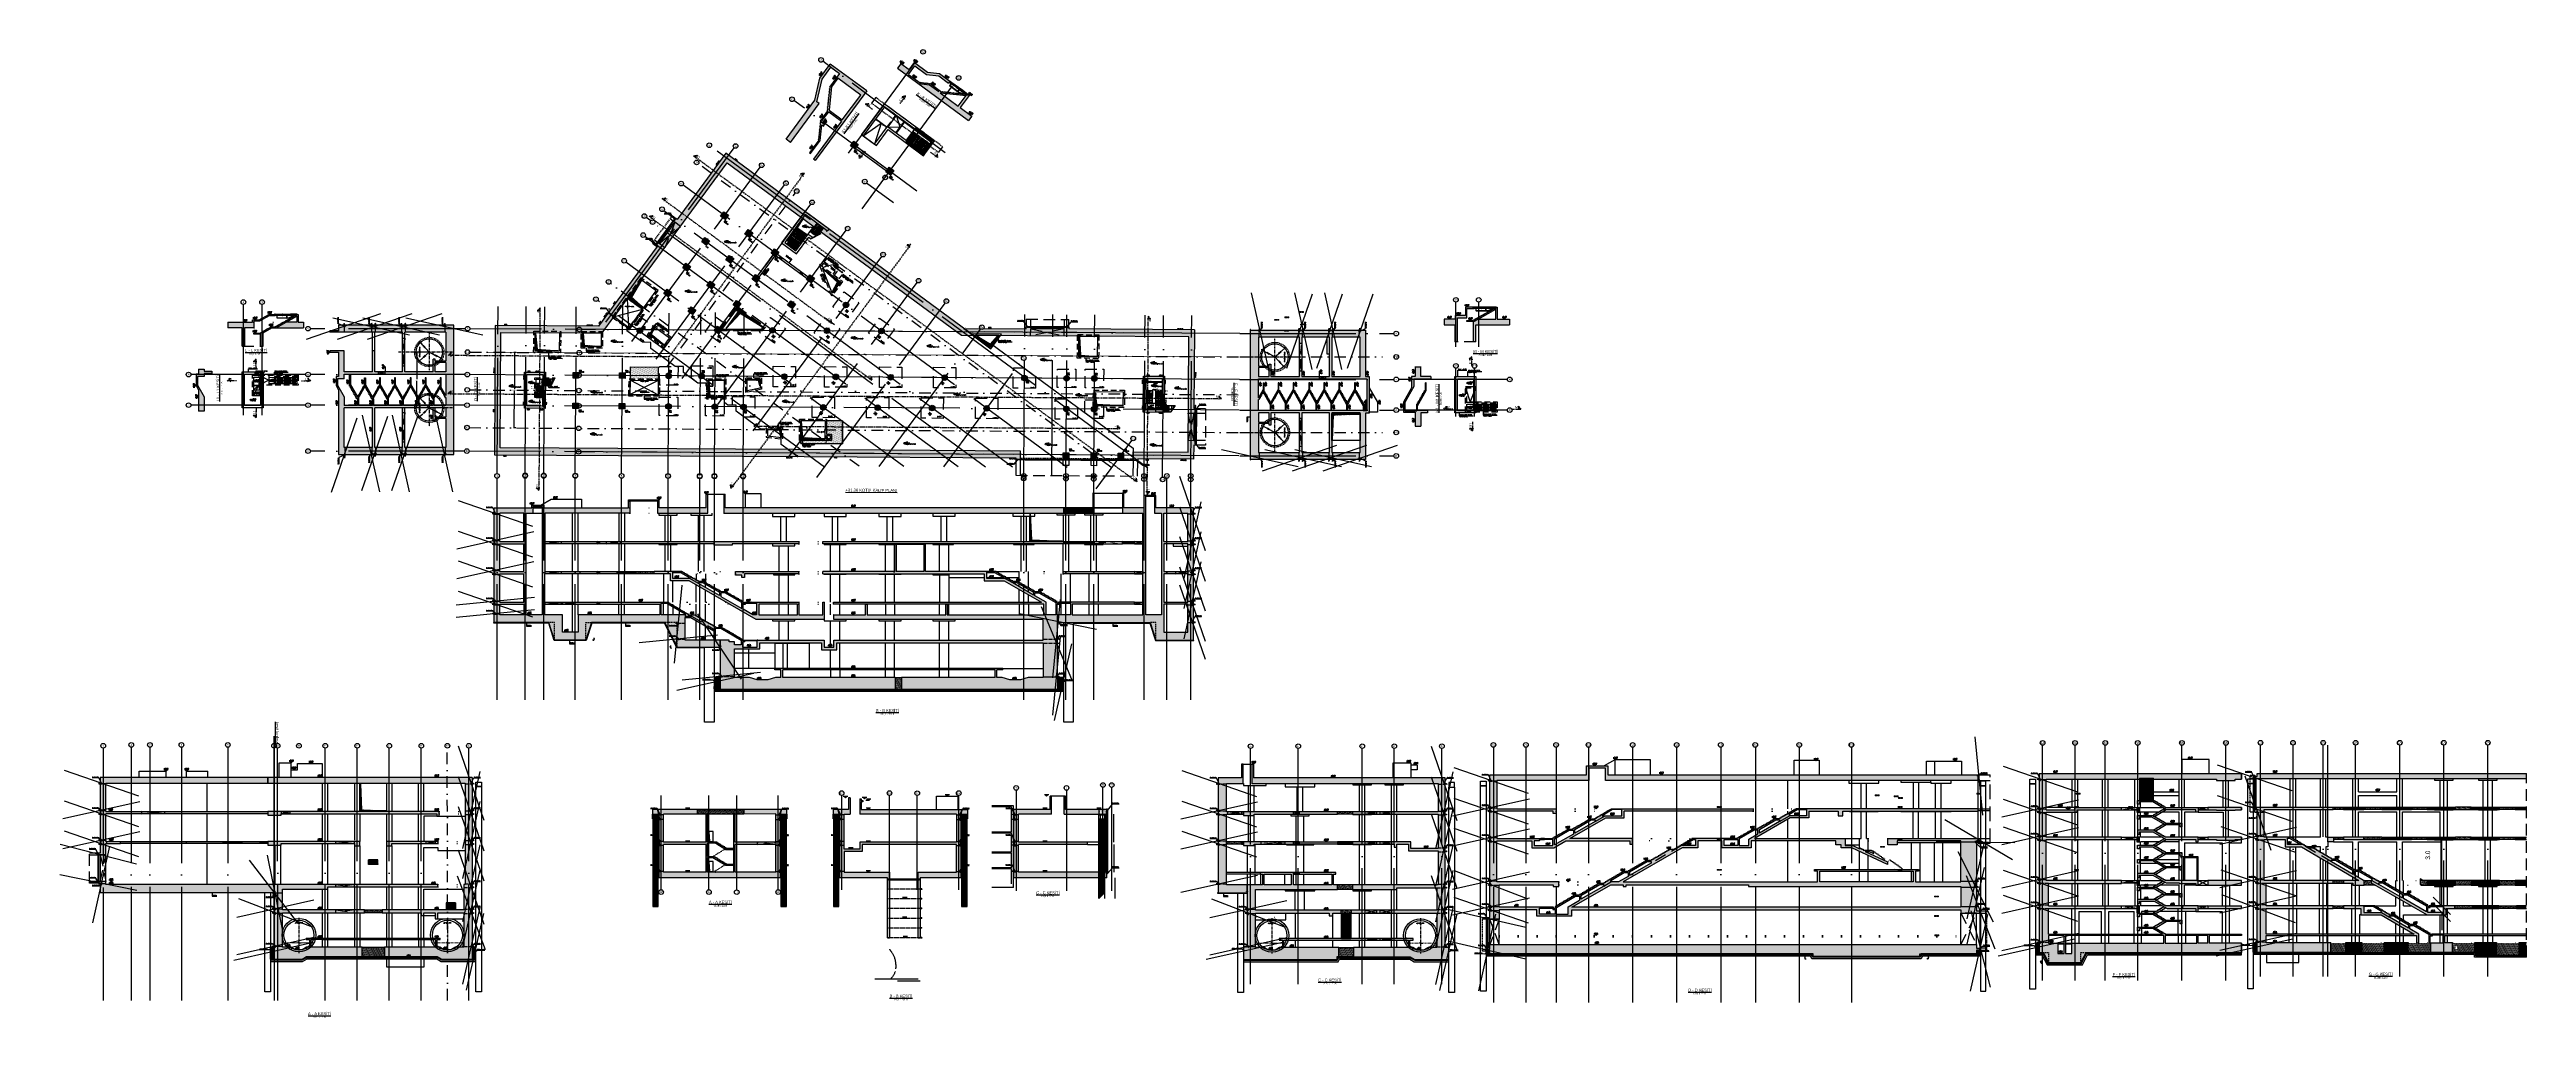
# Model space of a CAD drawing. Header units: millimetres. Extents: x 400392 to 401186, y 4543812 to 4544115.
# Drawn here: x 400571 to 401104, y 4543887 to 4544096 of the extents above; entities that cross this region are included whole.
import ezdxf
from ezdxf.enums import TextEntityAlignment as Align

# ---------------------------------------------------------------- set-up
doc = ezdxf.new("R2010")
doc.units = ezdxf.units.MM
for name, pattern in [('ACAD_ISO05W100', [33, 24, -3, 0, -3, 0, -3]), ('AKS', [3, 2.5, -0.25, 0, -0.25]), ('CENTER', [2, 1.25, -0.25, 0.25, -0.25]), ('CIZGI', [0.4, 0.25, -0.15]), ('CONTINU', [0]), ('DASHDOT', [1, 0.5, -0.25, 0, -0.25]), ('DASHDOT2', [0.5, 0.25, -0.125, 0, -0.125]), ('Dot', [4, 0, -4]), ('HIDDEN', [0.375, 0.25, -0.125]), ('HIDDEN2', [4.7625, 3.175, -1.5875]), ('UUC-ST-KAL-I05-101-U-000$0$ACAD_ISO05W100', [33, 24, -3, 0, -3, 0, -3])]:
    doc.linetypes.add(name, pattern=pattern)
for name, color, linetype, lineweight in [('A-DETL', 90, 'Continuous', 15), ('PRT-Geo-Axis', 12, 'DASHDOT', 18), ('PRT-Geo-PileCap2', 211, 'Continuous', 25), ('PRT-Geo_Pile', 150, 'Continuous', 30), ('PRT-Geo_TableText', 8, 'Continuous', 25), ('PRT-KD-kazik', 172, 'Continuous', 25)]:
    doc.layers.add(name, color=color, linetype=linetype, lineweight=lineweight)
for name, color, linetype in [('aks prota', 2, 'AKS'), ('AXIS', 8, 'DASHDOT2'), ('boşluk prota', 2, 'Continuous'), ('boşluk taraması prota', 252, 'Continuous'), ('caks prota', 4, 'Continuous'), ('görünüş prota', 4, 'Continuous'), ('iderzi_PROTA', 3, 'Continuous'), ('inşaat derzi prota', 11, 'Continuous'), ('KALIP', 1, 'Continuous'), ('kesik prota', 2, 'CIZGI'), ('kesit prota', 1, 'Continuous'), ('kesit tarama prota', 252, 'Continuous'), ('kiris prota', 6, 'Continuous'), ('kiriş boyutu prota', 6, 'Continuous'), ('kiriş prota', 6, 'Continuous'), ('kolon prota', 1, 'Continuous'), ('kolon tarama prota', 252, 'Continuous'), ('KOT', 7, 'Continuous'), ('kot prota', 4, 'Continuous'), ('LINE V2', 7, 'Continuous'), ('lkolon prota', 4, 'Continuous'), ('lperde prota', 4, 'Continuous'), ('merdiven prota', 2, 'Continuous'), ('metraj prota', 2, 'Continuous'), ('not prota', 2, 'Continuous'), ('not yazısı prota', 6, 'Continuous'), ('not çizgisi prota', 4, 'Continuous'), ('OLCU', 5, 'Continuous'), ('olcu prota', 4, 'Continuous'), ('perde prota', 1, 'Continuous'), ('PRT-AL-TUNEL_EKSENI', 14, 'DASHDOT2'), ('PRT-CST-rc_level', 6, 'Continuous'), ('PRT-CST-rc_levermark', 4, 'Continuous'), ('PRT-MI-ad_dim', 8, 'Continuous'), ('prt-s-taxis', 7, 'Continuous'), ('skesit prota', 7, 'Continuous'), ('st-s_kolon tarama', 252, 'Continuous'), ('st-s_level (kot)', 6, 'Continuous'), ('st-s_levelmark (kot işareti)', 4, 'Continuous'), ('st_s_not yazısı', 6, 'Continuous'), ('st_s_not çizgisi', 4, 'CIZGI'), ('st_s_su tutucu', 2, 'Continuous'), ('st_s_ölçü', 4, 'Continuous'), ('t35 prota', 3, 'Continuous'), ('taks prota', 7, 'Continuous'), ('TARAMA', 8, 'Continuous'), ('temel prota', 6, 'Continuous'), ('tkesit prota', 7, 'Continuous'), ('tkolon prota', 6, 'Continuous'), ('tnot prota', 4, 'Continuous'), ('tperde prota', 6, 'Continuous'), ('tplan prota', 7, 'Continuous'), ('UUC-ST-KAL-I05-101-U-000$0$st_s_su tutucu', 2, 'Continuous'), ('WATER STOP_B', 5, 'Continuous'), ('ölçü prota', 4, 'Continuous')]:
    doc.layers.add(name, color=color, linetype=linetype)
doc.styles.add('AKS', font='romanstw.shx', dxfattribs={"height": 25})
doc.styles.add('Arial', font='Arial.ttf')
doc.styles.add('NOT', font='romanstw.shx')
doc.styles.add('OLCU', font='romanstw.shx')
doc.styles.add('prt-kd-kot', font='Arial.ttf')
doc.styles.add('PRT-MI-a_Arial', font='Arial.ttf', dxfattribs={"height": 30})
doc.styles.add('SIMPLXTW', font='simplxtw.shx', dxfattribs={"width": 0.6, "height": 125})
doc.styles.get("Standard").update_dxf_attribs({"font": 'Arial.ttf'})
doc.styles.add('TAKS', font='Arial Unicode.ttf')
doc.styles.add('TEXT250', font='romanstw.shx', dxfattribs={"width": 0.8, "height": 25})
doc.styles.add('text25_PROTA', font='Arial.ttf', dxfattribs={"height": 25})
doc.styles.add('TKIRIS', font='romanstw.shx')
doc.styles.add('tkolon', font='romanstw.shx')
doc.styles.add('TNOT', font='romanstw.shx', dxfattribs={"width": 0.8, "height": 250})
doc.styles.add('TSIMPLEX', font='romanstw.shx')
doc.styles.add('TUNNELCONSULT', font='Arial.ttf')
doc.dimstyles.new('1-100', dxfattribs={"dimscale": 0.5, "dimtxt": 2, "dimasz": 7.5, "dimexe": 3, "dimexo": 5, "dimgap": 5, "dimtad": 3, "dimdec": 1, "dimlfac": 2, "dimzin": 9, "dimdsep": 46, "dimtxsty": 'Standard', "dimblk": 'OBLIQUE', "dimcen": 0.09, "dimclrd": 3, "dimclre": 3, "dimclrt": 1, "dimadec": 3, "dimazin": 0, "dimtfac": 1, "dimtdec": 1, "dimtofl": 0, "dimtmove": 0, "dimatfit": 3, "dimfxl": 4, "dimtolj": 1, "dimtzin": 0, "dimarcsym": 0})
doc.dimstyles.new('1-50', dxfattribs={"dimtxt": 10, "dimasz": 4, "dimexe": 4, "dimexo": 8, "dimgap": 4, "dimtad": 1, "dimdec": 1, "dimrnd": 0.05, "dimzin": 9, "dimdsep": 46, "dimtxsty": 'OLCU', "dimblk1": 'OBLIQUE', "dimblk2": 'OBLIQUE', "dimsah": 1, "dimcen": 2, "dimdle": 4, "dimclrd": 4, "dimclre": 4, "dimclrt": 3, "dimadec": 1, "dimazin": 0, "dimtfac": 1, "dimtdec": 1, "dimtix": 1, "dimtmove": 2, "dimatfit": 3, "dimldrblk": 'OBLIQUE', "dimfxl": 1, "dimtvp": 1, "dimtolj": 1, "dimtzin": 1, "dimarcsym": 0})
doc.dimstyles.get("Standard").update_dxf_attribs({"dimtxt": 0.18, "dimasz": 0.18, "dimexe": 0.18, "dimexo": 0.0625, "dimgap": 0.09, "dimtad": 0, "dimtih": 1, "dimtoh": 1, "dimdec": 4, "dimzin": 0, "dimdsep": 46, "dimtxsty": 'Standard', "dimcen": 0.09, "dimadec": 0, "dimazin": 0, "dimtfac": 1, "dimtdec": 4, "dimtofl": 0, "dimtmove": 0, "dimatfit": 3, "dimfxl": 1, "dimtolj": 1, "dimtzin": 0, "dimarcsym": 0})
pattern_1 = [(36, (401064.47961, 4543652.329636), (-0.014547592, 0.087543451), [0, -0.079375])]
pattern_2 = [(36, (401072.591355, 4543594.11338), (-0.014547592, 0.087543451), [0, -0.079375])]
pattern_3 = [(36, (400889.819284, 4543594.03527), (-0.014547592, 0.087543451), [0, -0.079375])]
pattern_4 = [(36, (400946.38578, 4543594.77084), (-0.014547592, 0.087543451), [0, -0.079375])]
pattern_5 = [(36, (400925.787905, 4544059.70324), (-0.014547592, 0.08754345), [0, -0.079375])]

# ---------------------------------------------------------------- blocks, each defined once
blk = doc.blocks.new('KOTK5')
at = {"layer": 'PRT-CST-rc_levermark'}
blk.add_line((217, 160), (-213, 160), dxfattribs=at)
blk.add_lwpolyline([(130, 130), (-130, 130), (0, 0)], close=True, dxfattribs=at)
at = {"layer": 'PRT-CST-rc_level', "style": 'OLCU'}
blk.add_attdef('000.00', text='', height=90, dxfattribs=at).set_placement((0, 193), align=Align.CENTER)
blk = doc.blocks.new('_Oblique')
at = {"layer": 'st_s_ölçü', "lineweight": -2}
blk.add_line((-0.5, -0.5), (0.5, 0.5), dxfattribs=at)
blk = doc.blocks.new('D')
at = {"layer": 'st_s_su tutucu', "linetype": 'CONTINU', "ltscale": 0.2}
for p, q in [((-39988, 52508), (-39993, 52508)), ((-39993, 52508), (-39993, 52507)), ((-39993, 52507), (-39991, 52506)), ((-39993, 52449), (-39991, 52450)), ((-39993, 52448), (-39993, 52449)), ((-39988, 52448), (-39993, 52448)), ((-39991, 52499), (-39992, 52499)), ((-39992, 52499), (-39992, 52498)), ((-39992, 52498), (-39991, 52498)), ((-39991, 52489), (-39992, 52489)), ((-39992, 52489), (-39992, 52488)), ((-39992, 52488), (-39991, 52488)), ((-39991, 52479), (-39992, 52479)), ((-39992, 52479), (-39992, 52478)), ((-39992, 52478), (-39991, 52478)), ((-39992, 52468), (-39992, 52469)), ((-39992, 52469), (-39991, 52469)), ((-39991, 52468), (-39992, 52468)), ((-39992, 52458), (-39992, 52459)), ((-39992, 52459), (-39991, 52459)), ((-39991, 52458), (-39992, 52458)), ((-39991, 52506), (-39991, 52499)), ((-39991, 52498), (-39991, 52489)), ((-39991, 52488), (-39991, 52479)), ((-39991, 52469), (-39991, 52478)), ((-39991, 52459), (-39991, 52468)), ((-39991, 52450), (-39991, 52458)), ((-39990, 52506), (-39988, 52507)), ((-39990, 52499), (-39990, 52506)), ((-39989, 52499), (-39990, 52499)), ((-39990, 52489), (-39990, 52498)), ((-39990, 52498), (-39989, 52498)), ((-39989, 52489), (-39990, 52489)), ((-39990, 52479), (-39990, 52488)), ((-39990, 52488), (-39989, 52488)), ((-39989, 52479), (-39990, 52479)), ((-39990, 52478), (-39989, 52478)), ((-39990, 52478), (-39990, 52469)), ((-39990, 52469), (-39989, 52469)), ((-39989, 52468), (-39990, 52468)), ((-39990, 52468), (-39990, 52459)), ((-39990, 52459), (-39989, 52459)), ((-39989, 52458), (-39990, 52458)), ((-39990, 52458), (-39990, 52450)), ((-39990, 52450), (-39988, 52449)), ((-39989, 52498), (-39989, 52499)), ((-39989, 52488), (-39989, 52489)), ((-39989, 52478), (-39989, 52479)), ((-39989, 52469), (-39989, 52468)), ((-39989, 52459), (-39989, 52458)), ((-39988, 52507), (-39988, 52508)), ((-39988, 52449), (-39988, 52448))]:
    blk.add_line(p, q, dxfattribs=at)
blk = doc.blocks.new('KESITKOT')
at = {"layer": 'KOT', "linetype": 'Continuous'}
h = blk.add_hatch(dxfattribs=at)
h.set_pattern_fill('ANSI31', color=5, scale=200, angle=45, style=0)
h.set_pattern_definition([(90, (63253.653, -35392.017), (25, 5e-15), [])])
h.paths.add_polyline_path([(-150, 260), (0, 260), (0, 0)])
at = {"layer": 'KOT', "color": 4, "linetype": 'Continuous'}
for p, q in [((75, 260), (-150, 260)), ((0, 0), (-150, 260)), ((0, 0), (0, 520)), ((0, 0), (1000, 0))]:
    blk.add_line(p, q, dxfattribs=at)
at = {"layer": 'KOT', "color": 7, "linetype": 'Continuous', "style": 'SIMPLXTW', "width": 0.7}
blk.add_attdef('%%P0.000', (216, 100), '', height=200, dxfattribs=at)
blk = doc.blocks.new('A$C05c5180b')
at = {"layer": 'AXIS', "color": 8, "linetype": 'DASHDOT', "ltscale": 3}
blk.add_line((909, 7722), (909, 60), dxfattribs=at)
at = {"layer": 'KALIP'}
for p, q in [((-1158, 1480), (-1585, 1325)), ((-955, 1324), (-806, 1383)), ((-806, 1383), (-459, 1183)), ((-435, 1024), (-459, 1183)), ((2254, 1024), (2278, 1183)), ((2624, 1383), (2278, 1183)), ((2774, 1324), (2624, 1383)), ((2977, 1480), (3404, 1325))]:
    blk.add_line(p, q, dxfattribs=at)
at = {"layer": 'KALIP', "elevation": 0}
for points in [[(-638, 1333), (-658, 1298), (-606, 1268), (-586, 1303)], [(2457, 1333), (2477, 1298), (2425, 1268), (2405, 1303)]]:
    blk.add_lwpolyline(points, close=True, dxfattribs=at)
at = {"layer": 'KALIP'}
for radius in [3625, 3225]:
    blk.add_circle((909, 3955), radius, dxfattribs=at)
at = {"layer": 'LINE V2', "color": 4, "elevation": 0}
for points in [[(-861, 1086, 1), (-818, 1061), (-696, 1274, -0.4142136), (-668, 1281), (-616, 1251, -0.4142136), (-609, 1224), (-731, 1011, 1), (-688, 986, -1)], [(2680, 1086, -1), (2637, 1061), (2514, 1274, 0.4142136), (2487, 1281), (2435, 1251, 0.4142136), (2428, 1224), (2550, 1011, -1), (2507, 986, 1)]]:
    blk.add_lwpolyline(points, format="xyb", dxfattribs=at)
for points in [[(-729, 1316), (-556, 1216), (-546, 1233), (-719, 1333)], [(2548, 1316), (2374, 1216), (2364, 1233), (2538, 1333)]]:
    blk.add_lwpolyline(points, close=True, dxfattribs=at)
at = {"layer": 'PRT-Geo-Axis', "linetype": 'DASHDOT', "ltscale": 3}
blk.add_line((4252, 2280), (-2415, 2280), dxfattribs=at)
at = {"layer": 'WATER STOP_B', "color": 3}
for points in [[(-1339, 1405, 0.5773503), (-1339, 1408), (-1368, 1436, 0.5773503), (-1371, 1435), (-1378, 1408, -0.5773503), (-1381, 1407), (-1419, 1444), (-1424, 1439), (-1427, 1443), (-1422, 1447), (-1450, 1474), (-1454, 1469), (-1458, 1472), (-1453, 1477), (-1470, 1493), (-1488, 1490), (-1492, 1494), (-1467, 1520), (-1463, 1515), (-1466, 1498), (-1449, 1481), (-1444, 1486), (-1441, 1483), (-1445, 1478), (-1418, 1452), (-1414, 1457), (-1410, 1453), (-1415, 1448), (-1383, 1418, 0.5773503), (-1380, 1419), (-1374, 1445, -0.5773503), (-1370, 1446), (-1329, 1405, -0.5773503), (-1330, 1402), (-1355, 1395, 0.5773503), (-1356, 1392), (-1324, 1361), (-1320, 1366), (-1316, 1363), (-1321, 1358), (-1294, 1332), (-1289, 1337), (-1285, 1333), (-1290, 1328), (-1273, 1312), (-1255, 1316), (-1251, 1312), (-1276, 1286), (-1280, 1290), (-1277, 1308), (-1294, 1324), (-1299, 1319), (-1302, 1323), (-1298, 1327), (-1325, 1354), (-1330, 1349), (-1333, 1352), (-1328, 1357), (-1366, 1394, -0.5773503), (-1366, 1397)], [(3158, 1405, -0.5773503), (3157, 1408), (3186, 1436, -0.5773503), (3190, 1435), (3196, 1408, 0.5773503), (3200, 1407), (3238, 1444), (3242, 1439), (3246, 1443), (3241, 1447), (3268, 1474), (3273, 1469), (3277, 1472), (3272, 1477), (3289, 1493), (3307, 1490), (3311, 1494), (3286, 1520), (3282, 1515), (3285, 1498), (3268, 1481), (3263, 1486), (3260, 1483), (3264, 1478), (3237, 1452), (3232, 1457), (3229, 1453), (3234, 1448), (3202, 1418, -0.5773503), (3199, 1419), (3193, 1445, 0.5773503), (3189, 1446), (3148, 1405, 0.5773503), (3148, 1402), (3174, 1395, -0.5773503), (3174, 1392), (3143, 1361), (3138, 1366), (3135, 1363), (3140, 1358), (3112, 1332), (3108, 1337), (3104, 1333), (3109, 1328), (3092, 1312), (3074, 1316), (3070, 1312), (3095, 1286), (3099, 1290), (3096, 1308), (3113, 1324), (3118, 1319), (3121, 1323), (3117, 1327), (3144, 1354), (3148, 1349), (3152, 1352), (3147, 1357), (3185, 1394, 0.5773503), (3184, 1397)]]:
    blk.add_lwpolyline(points, format="xyb", close=True, dxfattribs=at)
at = {"layer": 'OLCU'}
ref = blk.add_blockref('KESITKOT', (909, 2280), dxfattribs=dict(at, xscale=0.4999999999987873, yscale=0.4999999999987873, zscale=0.4999999999987873))
ref.add_attrib('%%P0.000', '%%P0.000 (R.Ü.K)', (1017, 2330), dxfattribs={"layer": 'KOT', "color": 1, "linetype": 'Continuous', "height": 100, "style": 'TUNNELCONSULT'})
at = {"layer": 'not prota', "style": 'TEXT250', "width": 0.7}
blk.add_text('A2 TÜNEL TİPİ', height=200, dxfattribs=at).set_placement((891, 6585), align=Align.MIDDLE_CENTER)
blk = doc.blocks.new('*D99')
at = {"layer": 'Defpoints', "color": 0, "transparency": 16777216}
for p in [(401086.14, 4543911.01), (401086.47, 4543911.01), (401086.47, 4543909.51)]:
    blk.add_point(p, dxfattribs=at)
at = {"layer": 'temel prota', "color": 3, "lineweight": -2, "transparency": 16777216}
for p, q in [((401086.14, 4543911.01), (401086.14, 4543925.33)), ((401086.14, 4543911.01), (401084.64, 4543911.01)), ((401086.14, 4543909.51), (401084.64, 4543909.51)), ((401086.14, 4543909.51), (401086.14, 4543905.76))]:
    blk.add_line(p, q, dxfattribs=at)
at = {"layer": 'temel prota', "color": 3, "lineweight": -2, "transparency": 16777216, "xscale": 3.75, "yscale": 3.75, "zscale": 3.75}
for p, rotation in [((401086.14, 4543911.01), 270), ((401086.14, 4543909.51), 90)]:
    blk.add_blockref('_Oblique', p, dxfattribs=dict(at, rotation=rotation))
at = {"layer": 'temel prota', "color": 1, "transparency": 16777216, "insert": (401083.13, 4543921.92), "char_height": 1, "attachment_point": 5, "rotation": 90}
blk.add_mtext('\\A1;3.0', dxfattribs=at)
blk = doc.blocks.new('*D49')
at = {"layer": 'Defpoints', "color": 0, "transparency": 16777216}
for p in [(-456, 110), (-266, -103)]:
    blk.add_point(p, dxfattribs=at)
at = {"layer": 'st_s_ölçü', "color": 4, "lineweight": -2, "transparency": 16777216}
for p, q in [((-461, 116), (-390, 36)), ((-260, -109), (-332, -29))]:
    blk.add_line(p, q, dxfattribs=at)
at = {"layer": 'st_s_ölçü', "color": 4, "lineweight": -2, "transparency": 16777216, "xscale": 8, "yscale": 8, "zscale": 8, "rotation": 131.8058995973175}
blk.add_blockref('_Oblique', (-456, 110), dxfattribs=at)
at = {"layer": 'st_s_ölçü', "color": 3, "transparency": 16777216, "insert": (-361, 3), "char_height": 20, "attachment_point": 5, "rotation": 311.8059, "style": 'OLCU'}
blk.add_mtext('\\A1;R285', dxfattribs=at)
blk = doc.blocks.new('*D50')
at = {"layer": 'Defpoints', "color": 0, "transparency": 16777216}
for p in [(-36, 113), (-266, -103)]:
    blk.add_point(p, dxfattribs=at)
at = {"layer": 'st_s_ölçü', "color": 4, "lineweight": -2, "transparency": 16777216}
for p, q in [((-31, 118), (-121, 34)), ((-272, -108), (-182, -24))]:
    blk.add_line(p, q, dxfattribs=at)
at = {"layer": 'st_s_ölçü', "color": 4, "lineweight": -2, "transparency": 16777216, "xscale": 8, "yscale": 8, "zscale": 8, "rotation": 43.24583088137385}
blk.add_blockref('_Oblique', (-36, 113), dxfattribs=at)
at = {"layer": 'st_s_ölçü', "color": 3, "transparency": 16777216, "insert": (-151, 5), "char_height": 20, "attachment_point": 5, "rotation": 43.2458, "style": 'OLCU'}
blk.add_mtext('\\A1;R315', dxfattribs=at)
blk = doc.blocks.new('*D51')
at = {"layer": 'Defpoints', "color": 0, "transparency": 16777216}
for p in [(-421, -394), (-266, -103)]:
    blk.add_point(p, dxfattribs=at)
at = {"layer": 'lkolon prota', "color": 4, "lineweight": -2, "transparency": 16777216}
for p, q in [((-425, -401), (-364, -287)), ((-262, -96), (-323, -210))]:
    blk.add_line(p, q, dxfattribs=at)
at = {"layer": 'lkolon prota', "color": 4, "lineweight": -2, "transparency": 16777216, "xscale": 8, "yscale": 8, "zscale": 8, "rotation": 241.9351701811658}
blk.add_blockref('_Oblique', (-421, -394), dxfattribs=at)
at = {"layer": 'lkolon prota', "color": 3, "transparency": 16777216, "insert": (-343, -248), "char_height": 20, "attachment_point": 5, "rotation": 61.9352, "style": 'OLCU'}
blk.add_mtext('\\A1;R330', dxfattribs=at)
blk = doc.blocks.new('*D100')
at = {"color": 0, "lineweight": -2, "transparency": 16777216}
for p, q in [((400652.31, 4544030.45), (400649.54, 4544030.45)), ((400649.72, 4544030.27), (400649.72, 4544024.6)), ((400649.72, 4544018.58), (400649.72, 4544024.24)), ((400652.31, 4544018.4), (400649.54, 4544018.4))]:
    blk.add_line(p, q, dxfattribs=at)
at = {"color": 0, "transparency": 16777216}
for points in [[(400649.69, 4544030.27), (400649.75, 4544030.27), (400649.72, 4544030.45)], [(400649.69, 4544018.58), (400649.75, 4544018.58), (400649.72, 4544018.4)]]:
    blk.add_solid(points, dxfattribs=at)
at = {"layer": 'Defpoints', "color": 0, "transparency": 16777216}
for p in [(400652.37, 4544030.45), (400649.72, 4544018.4), (400652.37, 4544018.4)]:
    blk.add_point(p, dxfattribs=at)
at = {"color": 0, "transparency": 16777216, "insert": (400649.72, 4544024.42), "char_height": 0.18, "attachment_point": 5}
blk.add_mtext('\\A1;12.0500', dxfattribs=at)
blk = doc.blocks.new('*U59')
at = {"layer": 'metraj prota', "color": 4}
blk.add_lwpolyline([(-464, 0), (-442, 13), (-442, -13)], close=True, dxfattribs=at)
blk.add_lwpolyline([(0, 0), (-442, 0)], dxfattribs=at)
blk.add_circle((0, 0), 7.5, dxfattribs=at)
blk = doc.blocks.new('Z317626Zaviranipudorys')
at = {"layer": 'görünüş prota', "color": 253, "ltscale": 12.251899}
for p, q in [((388, 8878), (388, 8884)), ((389, 8884), (389, 8903)), ((389, 8903), (462, 8903)), ((389, 8878), (389, 8884)), ((389, 8819), (389, 8878)), ((584, 8823), (389, 8823)), ((453, 8819), (389, 8819)), ((453, 8873), (423, 8873)), ((423, 8865), (423, 8873)), ((423, 8865), (453, 8865)), ((448, 8809), (450, 8810)), ((448, 8787), (448, 8809)), ((448, 8787), (450, 8785)), ((450, 8810), (450, 8785)), ((450, 8810), (453, 8810)), ((450, 8785), (453, 8785)), ((460, 8886), (451, 8886)), ((451, 8884), (451, 8886)), ((451, 8878), (451, 8884)), ((451, 8878), (451, 8878)), ((451, 8878), (453, 8878)), ((453, 8878), (520, 8878)), ((453, 8848), (453, 8878)), ((453, 8848), (453, 8798)), ((520, 8848), (453, 8848)), ((461, 8819), (453, 8819)), ((461, 8818), (453, 8818)), ((453, 8806), (461, 8806)), ((453, 8806), (461, 8806)), ((461, 8798), (453, 8798)), ((453, 8798), (453, 8778)), ((453, 8790), (461, 8790)), ((453, 8789), (461, 8789)), ((453, 8778), (461, 8778)), ((456, 8878), (461, 8873)), ((467, 8886), (460, 8886)), ((461, 8848), (461, 8873)), ((461, 8798), (461, 8848)), ((463, 8819), (461, 8819)), ((461, 8818), (463, 8818)), ((461, 8806), (474, 8806)), ((462, 8804), (461, 8803)), ((461, 8804), (461, 8799)), ((461, 8804), (462, 8804)), ((461, 8803), (462, 8803)), ((511, 8803), (461, 8803)), ((461, 8803), (511, 8803)), ((511, 8803), (461, 8803)), ((511, 8800), (461, 8800)), ((461, 8799), (462, 8799)), ((461, 8778), (461, 8798)), ((461, 8790), (474, 8790)), ((474, 8778), (461, 8778)), ((462, 8903), (468, 8903)), ((510, 8804), (462, 8804)), ((462, 8804), (462, 8799)), ((510, 8804), (462, 8804)), ((462, 8803), (510, 8803)), ((510, 8799), (462, 8799)), ((463, 8945), (463, 8953)), ((463, 8945), (463, 8928)), ((463, 8928), (509, 8928)), ((463, 8878), (463, 8848)), ((463, 8866), (471, 8866)), ((463, 8860), (471, 8860)), ((463, 8848), (463, 8808)), ((471, 8825), (463, 8825)), ((471, 8825), (463, 8825)), ((510, 8819), (463, 8819)), ((463, 8818), (510, 8818)), ((471, 8815), (463, 8815)), ((471, 8814), (463, 8814)), ((471, 8808), (463, 8808)), ((464, 8860), (464, 8866)), ((464, 8866), (465, 8866)), ((464, 8865), (509, 8865)), ((464, 8863), (509, 8863)), ((465, 8863), (464, 8863)), ((464, 8863), (465, 8863)), ((509, 8863), (464, 8863)), ((464, 8861), (509, 8861)), ((464, 8860), (465, 8860)), ((465, 8860), (465, 8866)), ((465, 8866), (507, 8866)), ((507, 8863), (465, 8863)), ((465, 8863), (507, 8863)), ((465, 8860), (507, 8860)), ((521, 8886), (467, 8886)), ((505, 8930), (468, 8930)), ((468, 8930), (468, 8927)), ((505, 8927), (468, 8927)), ((468, 8903), (476, 8903)), ((471, 8948), (471, 8930)), ((471, 8848), (471, 8878)), ((471, 8848), (471, 8878)), ((501, 8866), (471, 8866)), ((501, 8860), (471, 8860)), ((471, 8808), (471, 8848)), ((502, 8825), (471, 8825)), ((502, 8815), (471, 8815)), ((473, 8950), (499, 8950)), ((475, 8885), (474, 8886)), ((474, 8833), (474, 8843)), ((499, 8843), (474, 8843)), ((474, 8827), (474, 8833)), ((499, 8828), (474, 8828)), ((474, 8827), (499, 8827)), ((474, 8827), (474, 8825)), ((474, 8825), (474, 8822)), ((474, 8818), (474, 8822)), ((474, 8818), (474, 8815)), ((474, 8815), (474, 8812)), ((474, 8796), (474, 8812)), ((499, 8812), (474, 8812)), ((474, 8806), (499, 8806)), ((499, 8806), (474, 8806)), ((499, 8804), (474, 8804)), ((499, 8799), (474, 8799)), ((474, 8790), (499, 8790)), ((499, 8789), (474, 8789)), ((474, 8780), (499, 8780)), ((499, 8778), (474, 8778)), ((476, 8924), (475, 8928)), ((497, 8885), (475, 8885)), ((475, 8878), (475, 8885)), ((477, 8876), (475, 8878)), ((476, 8940), (476, 8950)), ((476, 8930), (476, 8922)), ((476, 8930), (476, 8927)), ((476, 8924), (496, 8924)), ((476, 8924), (476, 8905)), ((478, 8922), (476, 8922)), ((478, 8918), (476, 8918)), ((476, 8918), (476, 8905)), ((476, 8905), (476, 8886)), ((476, 8903), (496, 8903)), ((476, 8886), (476, 8852)), ((476, 8852), (496, 8852)), ((478, 8850), (476, 8852)), ((486, 8934), (477, 8939)), ((495, 8921), (477, 8921)), ((477, 8919), (495, 8919)), ((495, 8876), (477, 8876)), ((477, 8848), (477, 8876)), ((478, 8921), (478, 8919)), ((494, 8850), (478, 8850)), ((479, 8940), (479, 8950)), ((483, 8940), (483, 8950)), ((486, 8934), (495, 8939)), ((489, 8940), (489, 8950)), ((493, 8940), (493, 8950)), ((494, 8922), (496, 8922)), ((494, 8921), (494, 8919)), ((494, 8918), (496, 8918)), ((494, 8850), (496, 8852)), ((495, 8876), (497, 8878)), ((495, 8848), (495, 8876)), ((496, 8950), (496, 8940)), ((496, 8930), (496, 8922)), ((496, 8924), (497, 8928)), ((496, 8924), (496, 8905)), ((496, 8918), (496, 8905)), ((496, 8905), (496, 8886)), ((496, 8903), (584, 8903)), ((496, 8886), (496, 8852)), ((497, 8930), (497, 8927)), ((497, 8885), (498, 8886)), ((497, 8878), (497, 8885)), ((499, 8843), (499, 8833)), ((499, 8833), (499, 8827)), ((499, 8825), (499, 8827)), ((499, 8822), (499, 8825)), ((499, 8822), (499, 8818)), ((499, 8815), (499, 8818)), ((499, 8812), (499, 8815)), ((499, 8812), (499, 8796)), ((499, 8806), (512, 8806)), ((499, 8790), (512, 8790)), ((512, 8778), (499, 8778)), ((501, 8948), (501, 8930)), ((501, 8878), (501, 8848)), ((502, 8878), (502, 8848)), ((502, 8866), (510, 8866)), ((502, 8860), (510, 8860)), ((502, 8848), (502, 8808)), ((510, 8825), (502, 8825)), ((510, 8825), (502, 8825)), ((510, 8815), (502, 8815)), ((510, 8814), (502, 8814)), ((510, 8808), (502, 8808)), ((505, 8930), (505, 8927)), ((507, 8860), (507, 8866)), ((509, 8866), (507, 8866)), ((509, 8863), (507, 8863)), ((507, 8863), (509, 8863)), ((509, 8860), (507, 8860)), ((509, 8945), (509, 8953)), ((509, 8945), (509, 8928)), ((509, 8860), (509, 8866)), ((510, 8848), (510, 8878)), ((510, 8808), (510, 8848)), ((512, 8819), (510, 8819)), ((510, 8818), (512, 8818)), ((511, 8803), (510, 8804)), ((510, 8804), (510, 8799)), ((511, 8804), (510, 8804)), ((510, 8803), (511, 8803)), ((511, 8799), (510, 8799)), ((511, 8804), (511, 8799)), ((512, 8873), (517, 8878)), ((512, 8873), (512, 8848)), ((512, 8848), (512, 8798)), ((520, 8819), (512, 8819)), ((520, 8818), (512, 8818)), ((512, 8806), (520, 8806)), ((512, 8806), (523, 8806)), ((520, 8798), (512, 8798)), ((512, 8798), (512, 8778)), ((512, 8790), (523, 8790)), ((512, 8789), (520, 8789)), ((512, 8778), (520, 8778)), ((520, 8878), (520, 8848)), ((520, 8878), (521, 8878)), ((550, 8873), (520, 8873)), ((520, 8865), (550, 8865)), ((520, 8798), (520, 8848)), ((584, 8819), (520, 8819)), ((520, 8813), (523, 8813)), ((520, 8806), (523, 8806)), ((520, 8778), (520, 8798)), ((520, 8789), (523, 8789)), ((520, 8783), (523, 8783)), ((521, 8878), (521, 8886)), ((523, 8813), (523, 8783)), ((523, 8806), (525, 8806)), ((523, 8790), (530, 8790)), ((524, 8804), (525, 8803)), ((524, 8772), (525, 8784)), ((525, 8783), (524, 8772)), ((524, 8772), (524, 8772)), ((524, 8772), (528, 8772)), ((525, 8807), (529, 8807)), ((525, 8806), (529, 8806)), ((525, 8803), (525, 8806)), ((524, 8793), (524, 8803)), ((525, 8803), (525, 8802)), ((525, 8803), (528, 8803)), ((524, 8802), (525, 8802)), ((525, 8802), (525, 8802)), ((525, 8802), (525, 8790)), ((525, 8790), (525, 8783)), ((525, 8784), (525, 8781)), ((525, 8784), (528, 8783)), ((525, 8783), (525, 8783)), ((525, 8781), (525, 8782)), ((525, 8781), (528, 8781)), ((525, 8771), (526, 8771)), ((526, 8809), (527, 8809)), ((526, 8804), (527, 8804)), ((526, 8801), (527, 8801)), ((527, 8785), (526, 8785)), ((526, 8782), (527, 8782)), ((527, 8783), (528, 8783)), ((529, 8806), (528, 8803)), ((529, 8806), (528, 8803)), ((528, 8803), (528, 8802)), ((528, 8803), (528, 8803)), ((528, 8803), (528, 8803)), ((528, 8802), (528, 8790)), ((528, 8790), (528, 8784)), ((528, 8784), (529, 8782)), ((528, 8784), (528, 8784)), ((529, 8781), (528, 8783)), ((528, 8783), (528, 8772)), ((528, 8781), (529, 8781)), ((528, 8772), (528, 8772)), ((529, 8806), (530, 8806)), ((529, 8793), (529, 8803)), ((529, 8781), (529, 8781)), ((530, 8790), (530, 8806)), ((533, 8804), (530, 8806)), ((533, 8792), (530, 8790)), ((533, 8804), (533, 8792)), ((550, 8873), (550, 8865)), ((584, 8903), (584, 8819))]:
    blk.add_line(p, q, dxfattribs=at)
at = {"layer": 'görünüş prota', "color": 253}
for p, q in [((471, 8770), (474, 8770)), ((471, 8690), (471, 8770)), ((471, 8690), (474, 8690)), ((474, 8796), (474, 8770)), ((498, 8770), (474, 8770)), ((498, 8690), (474, 8690)), ((483, 8733), (482, 8732)), ((487, 8726), (482, 8730)), ((485, 8733), (490, 8730)), ((490, 8727), (489, 8726)), ((498, 8770), (501, 8770)), ((498, 8690), (501, 8690)), ((499, 8770), (499, 8796)), ((501, 8740), (501, 8770)), ((501, 8740), (501, 8737)), ((501, 8693), (501, 8737)), ((501, 8693), (501, 8690))]:
    blk.add_line(p, q, dxfattribs=at)
at = {"layer": 'görünüş prota', "color": 253, "ltscale": 11.728313}
for p, q in [((473, 8690), (473, 8770)), ((474, 8770), (474, 8690)), ((499, 8690), (499, 8770)), ((499, 8690), (499, 8770))]:
    blk.add_line(p, q, dxfattribs=at)
at = {"layer": 'görünüş prota', "color": 253, "ltscale": 0.238853}
for p, q in [((480, 8735), (480, 8734)), ((491, 8726), (490, 8725))]:
    blk.add_line(p, q, dxfattribs=at)
at = {"layer": 'görünüş prota', "color": 253, "ltscale": 0.796409}
for p, q in [((483, 8735), (480, 8731)), ((486, 8733), (483, 8729)), ((487, 8732), (485, 8728)), ((489, 8730), (486, 8726)), ((491, 8729), (488, 8725))]:
    blk.add_line(p, q, dxfattribs=at)
at = {"layer": 'görünüş prota', "color": 253, "ltscale": 1.53427}
for p, q in [((480, 8732), (482, 8730)), ((485, 8733), (483, 8735))]:
    blk.add_line(p, q, dxfattribs=at)
at = {"layer": 'görünüş prota', "color": 253, "ltscale": 0.792562}
for p, q in [((487, 8726), (488, 8725)), ((491, 8729), (490, 8730))]:
    blk.add_line(p, q, dxfattribs=at)
at = {"layer": 'görünüş prota', "color": 253, "ltscale": 12.251899}
for centre, radius in [((414, 8886), 8.6), ((414, 8886), 8.3), ((414, 8886), 8.5), ((414, 8836), 8.6), ((414, 8836), 8.3), ((414, 8836), 8.5), ((414, 8886), 6.5), ((414, 8836), 6.5), ((414, 8886), 6), ((414, 8886), 6), ((414, 8886), 5.53), ((414, 8886), 5.05), ((414, 8836), 6), ((414, 8836), 6), ((414, 8836), 5.53), ((414, 8836), 5.05), ((414, 8886), 4.93), ((414, 8836), 4.93), ((559, 8886), 8.6), ((559, 8886), 8.3), ((559, 8886), 8.5), ((559, 8836), 8.6), ((559, 8836), 8.3), ((559, 8836), 8.5), ((559, 8886), 6.5), ((559, 8836), 6.5), ((559, 8886), 6), ((559, 8886), 6), ((559, 8886), 5.53), ((559, 8886), 5.05), ((559, 8836), 6), ((559, 8836), 6), ((559, 8836), 5.53), ((559, 8836), 5.05), ((559, 8886), 4.93), ((559, 8836), 4.93)]:
    blk.add_circle(centre, radius, dxfattribs=at)
for centre, radius, start, end in [((414, 8886), 9.5, 155.39659, 189.08472), ((414, 8886), 9.5, 189.08472, 215.39659), ((414, 8836), 9.5, 155.39659, 215.39659), ((414, 8886), 9.5, 95.39659, 155.39659), ((414, 8886), 9, 114.6739, 174.6739), ((414, 8886), 9, 174.6739, 234.6739), ((414, 8836), 9.5, 95.39659, 155.39659), ((414, 8836), 9, 114.6739, 174.6739), ((414, 8836), 9, 174.6739, 234.6739), ((414, 8886), 9.5, 215.39659, 232.13635), ((414, 8836), 9.5, 215.39659, 275.39659), ((414, 8886), 9, 234.6739, 294.6739), ((414, 8886), 9.5, 232.13635, 275.39659), ((414, 8836), 9, 234.6739, 294.6739), ((414, 8886), 9, 54.6739, 114.6739), ((414, 8836), 9, 54.6739, 114.6739), ((414, 8886), 9.5, 35.39659, 95.39659), ((414, 8836), 9.5, 35.39659, 95.39659), ((414, 8886), 9.5, 275.39659, 307.86365), ((414, 8836), 9.5, 275.39659, 335.39659), ((414, 8886), 9, 294.6739, 354.6739), ((414, 8836), 9, 294.6739, 354.6739), ((414, 8886), 9, 354.6739, 54.6739), ((414, 8886), 9.5, 307.86365, 335.39659), ((414, 8836), 9, 354.6739, 54.6739), ((414, 8886), 9.5, 350.91528, 35.39659), ((414, 8836), 9.5, 335.39659, 35.39659), ((414, 8886), 9.5, 335.39659, 350.91528), ((473, 8948), 2, 90, 180), ((476, 8930), 0.1, 0, 90), ((476, 8922), 0.2, 180, 265), ((477, 8920), 1.2, 90, 270), ((476, 8918), 0.2, 95, 180), ((477, 8920), 1.2, 270, 90), ((478, 8921), 0.5, 0, 85), ((478, 8919), 0.5, 275, 0), ((494, 8921), 0.5, 95, 180), ((495, 8920), 1.2, 90, 270), ((494, 8919), 0.5, 180, 265), ((495, 8920), 1.2, 270, 90), ((496, 8930), 0.1, 90, 180), ((496, 8922), 0.2, 275, 0), ((496, 8918), 0.2, 0, 85), ((499, 8948), 2, 0, 90), ((559, 8886), 9.5, 155.39659, 215.39659), ((559, 8836), 9.5, 155.39659, 215.39659), ((559, 8886), 9.5, 95.39659, 155.39659), ((559, 8886), 9, 114.6739, 174.6739), ((559, 8886), 9, 174.6739, 234.6739), ((559, 8836), 9.5, 95.39659, 155.39659), ((559, 8836), 9, 114.6739, 174.6739), ((559, 8836), 9, 174.6739, 234.6739), ((559, 8886), 9.5, 215.39659, 275.39659), ((559, 8836), 9.5, 215.39659, 275.39659), ((559, 8886), 9, 234.6739, 294.6739), ((559, 8836), 9, 234.6739, 294.6739), ((559, 8886), 9, 54.6739, 114.6739), ((559, 8836), 9, 54.6739, 114.6739), ((559, 8886), 9.5, 35.39659, 95.39659), ((559, 8836), 9.5, 35.39659, 95.39659), ((559, 8886), 9.5, 275.39659, 335.39659), ((559, 8836), 9.5, 275.39659, 335.39659), ((559, 8886), 9, 294.6739, 354.6739), ((559, 8836), 9, 294.6739, 354.6739), ((559, 8886), 9, 354.6739, 54.6739), ((559, 8836), 9, 354.6739, 54.6739), ((559, 8886), 9.5, 335.39659, 35.39659), ((559, 8836), 9.5, 335.39659, 35.39659)]:
    blk.add_arc(centre, radius, start, end, dxfattribs=at)
at = {"layer": 'görünüş prota', "color": 253}
for centre, radius, start, end in [((483, 8731), 1.61, 141.71778, 231.71778), ((484, 8732), 1.61, 51.71778, 141.71778), ((486, 8730), 2.5, 208.64386, 254.7917), ((486, 8730), 2.5, 28.64386, 74.7917), ((488, 8727), 1.61, 231.71778, 321.71778), ((489, 8728), 1.61, 321.71778, 51.71778)]:
    blk.add_arc(centre, radius, start, end, dxfattribs=at)
at = {"layer": 'görünüş prota', "color": 253, "ltscale": 0.444798}
for centre, start, end in [((485, 8730), 141.71778, 231.71778), ((486, 8731), 51.71778, 141.71778), ((486, 8729), 231.71778, 321.71778), ((487, 8730), 321.71778, 51.71778)]:
    blk.add_arc(centre, 1.61, start, end, dxfattribs=at)
at = {"layer": 'görünüş prota', "color": 253, "ltscale": 1.01119}
for start, end in [(74.7917, 208.64386), (254.7917, 28.64386)]:
    blk.add_arc((486, 8730), 2.5, start, end, dxfattribs=at)
at = {"layer": 'görünüş prota', "color": 253, "ltscale": 0.437804}
for centre, major_axis, start_param, end_param in [((481, 8733), (-1, -1.26), 4.712389, 6.2831853), ((482, 8734), (1, 1.26), 0, 1.5707963), ((489, 8726), (-1, -1.26), 0, 1.5707963), ((490, 8727), (1, 1.26), 4.712389, 6.2831853)]:
    blk.add_ellipse(centre, major_axis=major_axis, ratio=0.9338129, start_param=start_param, end_param=end_param, dxfattribs=at)
at = {"layer": 'görünüş prota', "color": 253, "ltscale": 12.251899}
for centre, major_axis, ratio, start_param, end_param in [((525, 8806), (0.19, 1.84), 0.0756734, 5.2021587, 9.2332521), ((525, 8772), (-1.29, 0.07), 0.5369511, 0, 1.4809741), ((525, 8772), (-1.29, 0.07), 0.5369511, 6.193363, 6.2831853), ((526, 8803), (1.29, -0.04), 0.6486501, 1.4656444, 3.0364408), ((526, 8803), (1.27, 0.27), 0.9509887, 2.8150545, 3.3410998), ((526, 8803), (1.27, 0.27), 0.9509887, 3.3410998, 4.3858509), ((526, 8784), (1.29, 0.11), 0.9105719, 1.3688752, 2.9396715), ((526, 8783), (1.29, -0.03), 0.6921327, 3.160197, 4.6039624), ((526, 8782), (-1.28, -0.21), 0.9608993, 4.4355777, 6.006374), ((526, 8783), (1.29, -0.03), 0.6921327, 3.033166, 3.160197), ((526, 8772), (1.29, -0.07), 0.5369511, 4.6225667, 6.193363), ((527, 8803), (-1.29, 0.04), 0.6486501, 3.1197136, 4.6072371), ((527, 8802), (-1.27, -0.27), 0.9509887, 1.2442582, 2.8150545), ((527, 8784), (-1.29, -0.11), 0.9105719, 3.0667025, 4.5104679), ((527, 8783), (-1.29, 0.03), 0.6921327, 1.4623697, 3.033166), ((528, 8805), (-0.19, -1.84), 0.0756734, 2.060566, 6.0916595), ((527, 8803), (-1.29, 0.04), 0.6486501, 3.0364408, 3.1197136), ((527, 8784), (-1.29, -0.11), 0.9105719, 2.9396715, 3.0667025), ((528, 8781), (1.28, 0.21), 0.9608993, 0, 1.293985), ((528, 8781), (1.28, 0.21), 0.9608993, 6.006374, 6.2831853)]:
    blk.add_ellipse(centre, major_axis=major_axis, ratio=ratio, start_param=start_param, end_param=end_param, dxfattribs=at)
for points, weights in [([(403, 8885), (404, 8888), (405, 8890)], [1, 1.0379548493, 1]), ([(403, 8884), (403, 8885), (403, 8885)], [1.0065692446, 1.00363222013, 1]), ([(406, 8880), (404, 8882), (403, 8884)], [1, 1.03432262918, 1.0065692446]), ([(403, 8835), (404, 8838), (405, 8840)], [1, 1.0379548493, 1]), ([(406, 8830), (404, 8833), (403, 8835)], [1, 1.0379548493, 1]), ([(404, 8882), (405, 8887), (405, 8892)], [1, 1.15470053838, 1]), ([(413, 8876), (408, 8879), (404, 8882)], [1, 1.15470053838, 1]), ([(404, 8832), (405, 8837), (405, 8842)], [1, 1.15470053838, 1]), ([(413, 8826), (408, 8829), (404, 8832)], [1, 1.15470053838, 1]), ([(405, 8892), (410, 8894), (414, 8896)], [1, 1.15470053838, 1]), ([(405, 8890), (406, 8892), (407, 8895)], [1, 1.0379548493, 1]), ([(405, 8842), (410, 8844), (414, 8846)], [1, 1.15470053838, 1]), ([(405, 8840), (406, 8842), (407, 8845)], [1, 1.0379548493, 1]), ([(407, 8878), (406, 8880), (406, 8880)], [1.01888039489, 1.0176204519, 1]), ([(409, 8826), (407, 8828), (406, 8830)], [1, 1.0379548493, 1]), ([(407, 8895), (410, 8895), (413, 8895)], [1, 1.0379548493, 1]), ([(409, 8876), (408, 8877), (407, 8878)], [1, 1.02033439741, 1.01888039489]), ([(407, 8845), (410, 8845), (413, 8845)], [1, 1.0379548493, 1]), ([(414, 8877), (412, 8876), (409, 8876)], [1, 1.0379548493, 1]), ([(414, 8827), (412, 8826), (409, 8826)], [1, 1.0379548493, 1]), ([(413, 8895), (415, 8896), (418, 8896)], [1, 1.0379548493, 1]), ([(422, 8880), (417, 8878), (413, 8876)], [1, 1.15470053838, 1]), ([(413, 8845), (415, 8846), (418, 8846)], [1, 1.0379548493, 1]), ([(422, 8830), (417, 8828), (413, 8826)], [1, 1.15470053838, 1]), ([(414, 8896), (419, 8893), (423, 8890)], [1, 1.15470053838, 1]), ([(420, 8877), (417, 8877), (414, 8877)], [1, 1.0379548493, 1]), ([(414, 8846), (419, 8843), (423, 8840)], [1, 1.15470053838, 1]), ([(420, 8827), (417, 8827), (414, 8827)], [1, 1.0379548493, 1]), ([(418, 8896), (420, 8894), (421, 8891)], [1, 1.0379548493, 1]), ([(418, 8846), (420, 8844), (421, 8841)], [1, 1.0379548493, 1]), ([(421, 8878), (420, 8878), (420, 8877)], [1.01500615274, 1.01029615093, 1]), ([(422, 8832), (421, 8830), (420, 8827)], [1, 1.0379548493, 1]), ([(421, 8891), (423, 8889), (424, 8887)], [1, 1.0379548493, 1]), ([(422, 8882), (421, 8880), (421, 8878)], [1, 1.02765869837, 1.01500615274]), ([(421, 8841), (423, 8839), (424, 8837)], [1, 1.0379548493, 1]), ([(423, 8890), (422, 8885), (422, 8880)], [1, 1.15470053838, 1]), ([(423, 8884), (423, 8883), (422, 8882)], [1.01896856144, 1.01938754767, 1]), ([(423, 8840), (422, 8835), (422, 8830)], [1, 1.15470053838, 1]), ([(424, 8837), (423, 8834), (422, 8832)], [1, 1.0379548493, 1]), ([(424, 8887), (424, 8886), (423, 8884)], [1, 1.01856730163, 1.01896856144]), ([(476, 8940), (478, 8939), (479, 8940)], [1, 1.15470053838, 1]), ([(483, 8940), (480, 8939), (476, 8940)], [1, 1.15470053838, 1]), ([(479, 8940), (484, 8939), (489, 8940)], [1, 1.15470053838, 1]), ([(493, 8940), (488, 8939), (483, 8940)], [1, 1.15470053838, 1]), ([(489, 8940), (492, 8939), (496, 8940)], [1, 1.15470053838, 1]), ([(496, 8940), (494, 8939), (493, 8940)], [1, 1.15470053838, 1]), ([(548, 8885), (549, 8888), (550, 8890)], [1, 1.0379548493, 1]), ([(551, 8880), (549, 8883), (548, 8885)], [1, 1.0379548493, 1]), ([(548, 8835), (549, 8838), (550, 8840)], [1, 1.0379548493, 1]), ([(551, 8830), (549, 8833), (548, 8835)], [1, 1.0379548493, 1]), ([(549, 8882), (550, 8887), (550, 8892)], [1, 1.15470053838, 1]), ([(558, 8876), (553, 8879), (549, 8882)], [1, 1.15470053838, 1]), ([(549, 8832), (550, 8837), (550, 8842)], [1, 1.15470053838, 1]), ([(558, 8826), (553, 8829), (549, 8832)], [1, 1.15470053838, 1]), ([(550, 8892), (555, 8894), (559, 8896)], [1, 1.15470053838, 1]), ([(550, 8890), (551, 8892), (552, 8895)], [1, 1.0379548493, 1]), ([(550, 8842), (555, 8844), (559, 8846)], [1, 1.15470053838, 1]), ([(550, 8840), (551, 8842), (552, 8845)], [1, 1.0379548493, 1]), ([(554, 8876), (552, 8878), (551, 8880)], [1, 1.0379548493, 1]), ([(554, 8826), (552, 8828), (551, 8830)], [1, 1.0379548493, 1]), ([(552, 8895), (555, 8895), (558, 8895)], [1, 1.0379548493, 1]), ([(552, 8845), (555, 8845), (558, 8845)], [1, 1.0379548493, 1]), ([(559, 8877), (557, 8876), (554, 8876)], [1, 1.0379548493, 1]), ([(559, 8827), (557, 8826), (554, 8826)], [1, 1.0379548493, 1]), ([(558, 8895), (560, 8896), (563, 8896)], [1, 1.0379548493, 1]), ([(567, 8880), (562, 8878), (558, 8876)], [1, 1.15470053838, 1]), ([(558, 8845), (560, 8846), (563, 8846)], [1, 1.0379548493, 1]), ([(567, 8830), (562, 8828), (558, 8826)], [1, 1.15470053838, 1]), ([(559, 8896), (564, 8893), (568, 8890)], [1, 1.15470053838, 1]), ([(565, 8877), (562, 8877), (559, 8877)], [1, 1.0379548493, 1]), ([(559, 8846), (564, 8843), (568, 8840)], [1, 1.15470053838, 1]), ([(565, 8827), (562, 8827), (559, 8827)], [1, 1.0379548493, 1]), ([(563, 8896), (565, 8894), (566, 8891)], [1, 1.0379548493, 1]), ([(563, 8846), (565, 8844), (566, 8841)], [1, 1.0379548493, 1]), ([(567, 8882), (566, 8880), (565, 8877)], [1, 1.0379548493, 1]), ([(567, 8832), (566, 8830), (565, 8827)], [1, 1.0379548493, 1]), ([(566, 8891), (568, 8889), (569, 8887)], [1, 1.0379548493, 1]), ([(566, 8841), (568, 8839), (569, 8837)], [1, 1.0379548493, 1]), ([(568, 8890), (567, 8885), (567, 8880)], [1, 1.15470053838, 1]), ([(569, 8887), (568, 8884), (567, 8882)], [1, 1.0379548493, 1]), ([(568, 8840), (567, 8835), (567, 8830)], [1, 1.15470053838, 1]), ([(569, 8837), (568, 8834), (567, 8832)], [1, 1.0379548493, 1])]:
    blk.add_rational_spline(points, weights, degree=2, dxfattribs=at)
for points, knots in [([(526, 8809), (526, 8809), (526, 8809), (526, 8809), (526, 8809), (525, 8809), (525, 8809), (525, 8809), (525, 8809), (525, 8808), (525, 8808), (525, 8808), (525, 8808), (525, 8808), (525, 8808), (525, 8807), (525, 8807), (525, 8806), (525, 8806), (524, 8806), (524, 8805), (524, 8805), (524, 8805), (524, 8804), (524, 8804), (524, 8803), (524, 8803), (524, 8803), (524, 8803), (524, 8803), (524, 8803), (524, 8802)], [5.3486652, 5.3486652, 5.3486652, 5.3486652, 5.3731124, 5.3731124, 5.4000293, 5.4000293, 5.4349025, 5.4349025, 5.4840844, 5.4840844, 5.549748, 5.549748, 5.650253, 5.650253, 5.9446769, 5.9446769, 6.4222339, 6.4222339, 6.7659168, 6.7659168, 7.0996638, 7.0996638, 7.4337184, 7.4337184, 7.7784019, 7.7784019, 8.1802536, 8.1802536, 8.2697144, 8.2697144, 8.3591752, 8.3591752, 8.3591752, 8.3591752]), ([(525, 8802), (525, 8802), (524, 8803), (524, 8803), (525, 8803), (525, 8804), (525, 8804), (525, 8804), (525, 8804), (526, 8804), (526, 8804), (527, 8804), (527, 8804), (528, 8804), (528, 8804), (528, 8804), (528, 8804), (528, 8803), (528, 8803), (528, 8803)], [0.2521227, 0.2521227, 0.2521227, 0.2521227, 0.30273742, 0.30273742, 0.37841648, 0.37841648, 0.45409555, 0.45409555, 0.52978519, 0.52978519, 0.60547484, 0.60547484, 0.68116449, 0.68116449, 0.75685413, 0.75685413, 0.8325332, 0.8325332, 0.85191349, 0.85191349, 0.85191349, 0.85191349]), ([(525, 8801), (525, 8801), (525, 8801), (525, 8802), (525, 8802), (525, 8802), (525, 8802), (525, 8802)], [0.10599451, 0.10599451, 0.10599451, 0.10599451, 0.15137929, 0.15137929, 0.22705836, 0.22705836, 0.24494214, 0.24494214, 0.24494214, 0.24494214]), ([(527, 8801), (526, 8801), (526, 8801), (526, 8801), (526, 8801), (525, 8801)], [0, 0, 0, 0, 0.07568965, 0.07568965, 0.10599451, 0.10599451, 0.10599451, 0.10599451]), ([(527, 8792), (527, 8792), (527, 8792), (528, 8792), (528, 8792), (528, 8792), (528, 8792), (528, 8793), (529, 8793), (529, 8793), (528, 8794), (528, 8794), (528, 8794), (528, 8795), (528, 8795), (527, 8795), (527, 8795), (526, 8795), (526, 8795), (525, 8795), (525, 8795), (525, 8794), (525, 8794), (525, 8794), (524, 8793), (524, 8793), (525, 8793), (525, 8792), (525, 8792), (525, 8792), (525, 8792), (526, 8792), (526, 8792), (527, 8792)], [0, 0, 0, 0, 0.0756896, 0.0756896, 0.1513793, 0.1513793, 0.2270584, 0.2270584, 0.3027374, 0.3027374, 0.3784165, 0.3784165, 0.4540955, 0.4540955, 0.5297852, 0.5297852, 0.6054748, 0.6054748, 0.6811645, 0.6811645, 0.7568541, 0.7568541, 0.8325332, 0.8325332, 0.9082123, 0.9082123, 0.9838913, 0.9838913, 1.0595704, 1.0595704, 1.13526, 1.13526, 1.2109497, 1.2109497, 1.2109497, 1.2109497]), ([(527, 8809), (528, 8809), (528, 8809), (528, 8809), (528, 8809), (528, 8809), (528, 8808), (528, 8808), (528, 8808), (529, 8808), (529, 8808), (529, 8808), (529, 8808), (529, 8808), (529, 8807), (529, 8807), (529, 8807), (529, 8807), (529, 8807), (529, 8806), (529, 8806), (529, 8806)], [0.9345201, 0.9345201, 0.9345201, 0.9345201, 0.9589673, 0.9589673, 0.9858842, 0.9858842, 1.0207574, 1.0207574, 1.0699393, 1.0699393, 1.1356029, 1.1356029, 1.2361078, 1.2361078, 1.4644018, 1.4644018, 1.6926958, 1.6926958, 1.9209898, 1.9209898, 2.0759899, 2.0759899, 2.0759899, 2.0759899]), ([(528, 8802), (528, 8802), (528, 8802), (528, 8801), (528, 8801), (527, 8801), (527, 8801), (527, 8801)], [1.01419033, 1.01419033, 1.01419033, 1.01419033, 1.05957039, 1.05957039, 1.13526003, 1.13526003, 1.1531479, 1.1531479, 1.1531479, 1.1531479]), ([(528, 8803), (528, 8803), (529, 8803), (529, 8803), (528, 8802), (528, 8802), (528, 8802), (528, 8802)], [0.85191349, 0.85191349, 0.85191349, 0.85191349, 0.90821226, 0.90821226, 0.98389132, 0.98389132, 1.01419033, 1.01419033, 1.01419033, 1.01419033])]:
    blk.add_open_spline(points, degree=3, knots=knots, dxfattribs=at)
for points in [[(525, 8802), (525, 8802), (525, 8802), (525, 8802)], [(527, 8801), (527, 8801), (527, 8801), (527, 8801)]]:
    blk.add_open_spline(points, degree=3, dxfattribs=at)
blk = doc.blocks.new('A$C750F51A7')
at = {"layer": 'görünüş prota', "color": 253, "lineweight": -2}
for p, q in [((-221, -62), (-221, -61)), ((-221, -61), (-73, -61)), ((-73, -62), (-221, -62)), ((-217, -62), (-217, -65)), ((-217, -65), (-217, -62)), ((-217, -62), (-217, -62)), ((-217, -65), (-217, -65)), ((-214, -62), (-214, -68)), ((-214, -68), (-213, -69)), ((-213, -69), (-211, -69)), ((-212, -65), (-212, -62)), ((-212, -65), (-212, -65)), ((-212, -65), (-195, -65)), ((-195, -65), (-212, -65)), ((-211, -65), (-211, -62)), ((-204, -65), (-211, -65)), ((-211, -69), (-211, -65)), ((-211, -66), (-211, -75)), ((-202, -66), (-211, -66)), ((-211, -74), (-192, -74)), ((-211, -75), (-205, -75)), ((-208, -69), (-205, -69)), ((-208, -69), (-208, -70)), ((-205, -70), (-208, -70)), ((-206, -77), (-206, -76)), ((-206, -76), (-206, -77)), ((-206, -76), (-206, -76)), ((-206, -77), (-206, -76)), ((-205, -76), (-206, -76)), ((-206, -76), (-206, -76)), ((-206, -76), (-206, -76)), ((-206, -76), (-206, -76)), ((-206, -76), (-206, -76)), ((-206, -76), (-206, -77)), ((-205, -76), (-206, -76)), ((-206, -76), (-206, -76)), ((-206, -76), (-206, -76)), ((-205, -76), (-206, -76)), ((-205, -76), (-206, -76)), ((-205, -76), (-206, -76)), ((-205, -76), (-206, -76)), ((-206, -77), (-206, -77)), ((-205, -77), (-206, -77)), ((-206, -77), (-206, -78)), ((-206, -78), (-206, -78)), ((-206, -78), (-206, -78)), ((-205, -78), (-206, -78)), ((-206, -78), (-206, -78)), ((-206, -78), (-206, -78)), ((-206, -78), (-206, -78)), ((-206, -78), (-206, -79)), ((-206, -78), (-205, -78)), ((-205, -78), (-206, -78)), ((-205, -78), (-206, -78)), ((-205, -78), (-206, -78)), ((-206, -79), (-206, -79)), ((-205, -79), (-206, -79)), ((-205, -69), (-205, -68)), ((-205, -68), (-200, -68)), ((-205, -69), (-205, -72)), ((-198, -69), (-205, -69)), ((-205, -69), (-205, -69)), ((-205, -77), (-205, -72)), ((-205, -72), (-198, -72)), ((-205, -75), (-204, -75)), ((-205, -75), (-204, -75)), ((-205, -75), (-205, -78)), ((-205, -75), (-205, -75)), ((-204, -76), (-205, -76)), ((-205, -77), (-205, -76)), ((-204, -76), (-205, -76)), ((-205, -76), (-205, -76)), ((-205, -76), (-205, -76)), ((-205, -76), (-205, -76)), ((-205, -76), (-205, -76)), ((-205, -76), (-205, -76)), ((-205, -76), (-205, -77)), ((-205, -76), (-205, -76)), ((-205, -76), (-205, -76)), ((-205, -77), (-204, -77)), ((-205, -79), (-205, -77)), ((-204, -77), (-205, -77)), ((-205, -77), (-205, -78)), ((-204, -78), (-205, -78)), ((-205, -78), (-205, -78)), ((-205, -78), (-205, -78)), ((-205, -78), (-205, -79)), ((-205, -78), (-205, -78)), ((-205, -78), (-205, -78)), ((-205, -78), (-205, -78)), ((-205, -79), (-205, -78)), ((-204, -79), (-205, -79)), ((-205, -79), (-205, -79)), ((-205, -79), (-205, -79)), ((-204, -61), (-204, -62)), ((-204, -62), (-204, -61)), ((-204, -62), (-204, -64)), ((-204, -62), (-204, -65)), ((-204, -62), (-204, -64)), ((-199, -64), (-204, -64)), ((-199, -64), (-204, -64)), ((-195, -65), (-204, -65)), ((-204, -65), (-204, -66)), ((-204, -66), (-199, -66)), ((-204, -69), (-204, -69)), ((-204, -69), (-204, -72)), ((-204, -72), (-204, -69)), ((-203, -70), (-204, -70)), ((-203, -70), (-204, -70)), ((-204, -70), (-204, -70)), ((-199, -70), (-204, -70)), ((-204, -70), (-199, -70)), ((-204, -70), (-204, -70)), ((-199, -70), (-204, -70)), ((-204, -70), (-199, -70)), ((-204, -71), (-204, -70)), ((-204, -70), (-204, -70)), ((-204, -70), (-204, -71)), ((-204, -70), (-204, -70)), ((-199, -70), (-204, -70)), ((-199, -70), (-204, -70)), ((-199, -70), (-204, -70)), ((-199, -71), (-204, -71)), ((-204, -72), (-204, -77)), ((-204, -76), (-204, -72)), ((-204, -74), (-203, -74)), ((-204, -74), (-203, -74)), ((-204, -75), (-204, -75)), ((-204, -75), (-199, -75)), ((-204, -75), (-204, -75)), ((-199, -75), (-204, -75)), ((-204, -75), (-203, -75)), ((-204, -75), (-203, -75)), ((-203, -76), (-204, -76)), ((-204, -76), (-203, -76)), ((-204, -76), (-199, -76)), ((-204, -76), (-204, -76)), ((-199, -76), (-204, -76)), ((-204, -76), (-199, -76)), ((-204, -76), (-204, -76)), ((-199, -76), (-204, -76)), ((-204, -76), (-204, -77)), ((-204, -76), (-204, -77)), ((-204, -76), (-199, -76)), ((-204, -76), (-204, -76)), ((-204, -76), (-199, -76)), ((-204, -76), (-199, -76)), ((-204, -77), (-204, -79)), ((-203, -77), (-204, -77)), ((-204, -77), (-199, -77)), ((-204, -77), (-204, -77)), ((-204, -79), (-203, -79)), ((-200, -61), (-203, -61)), ((-200, -62), (-203, -62)), ((-203, -62), (-203, -64)), ((-203, -62), (-203, -63)), ((-203, -63), (-200, -63)), ((-203, -63), (-203, -64)), ((-202, -64), (-203, -64)), ((-203, -64), (-200, -64)), ((-203, -64), (-200, -64)), ((-203, -64), (-203, -64)), ((-203, -64), (-203, -64)), ((-202, -64), (-203, -64)), ((-203, -64), (-200, -64)), ((-203, -68), (-200, -68)), ((-203, -68), (-203, -68)), ((-203, -69), (-203, -68)), ((-203, -69), (-203, -72)), ((-202, -69), (-203, -69)), ((-203, -69), (-203, -72)), ((-203, -70), (-200, -70)), ((-203, -70), (-200, -70)), ((-203, -72), (-203, -73)), ((-203, -72), (-200, -72)), ((-203, -72), (-203, -76)), ((-203, -73), (-203, -74)), ((-200, -74), (-203, -74)), ((-203, -74), (-203, -74)), ((-203, -74), (-203, -74)), ((-203, -74), (-203, -75)), ((-203, -74), (-200, -74)), ((-203, -74), (-200, -74)), ((-203, -75), (-203, -77)), ((-203, -75), (-200, -75)), ((-203, -75), (-203, -75)), ((-203, -75), (-203, -75)), ((-203, -75), (-200, -75)), ((-200, -76), (-203, -76)), ((-203, -76), (-200, -76)), ((-203, -76), (-200, -76)), ((-200, -77), (-203, -77)), ((-203, -79), (-203, -77)), ((-203, -77), (-200, -77)), ((-200, -78), (-203, -78)), ((-203, -78), (-200, -78)), ((-203, -79), (-200, -79)), ((-203, -87), (-203, -79)), ((-203, -87), (-203, -79)), ((-203, -82), (-203, -79)), ((-203, -79), (-203, -79)), ((-203, -79), (-200, -79)), ((-203, -87), (-203, -79)), ((-203, -87), (-203, -79)), ((-203, -87), (-203, -79)), ((-203, -79), (-203, -79)), ((-203, -79), (-200, -79)), ((-203, -82), (-203, -83)), ((-203, -87), (-203, -83)), ((-203, -87), (-203, -87)), ((-203, -87), (-203, -87)), ((-203, -87), (-200, -87)), ((-203, -87), (-203, -87)), ((-203, -87), (-200, -87)), ((-202, -62), (-202, -61)), ((-202, -61), (-202, -62)), ((-202, -62), (-202, -61)), ((-202, -63), (-202, -62)), ((-202, -62), (-202, -63)), ((-202, -63), (-202, -62)), ((-201, -63), (-202, -63)), ((-202, -63), (-202, -64)), ((-201, -63), (-202, -63)), ((-202, -63), (-202, -64)), ((-200, -64), (-202, -64)), ((-202, -64), (-202, -66)), ((-202, -64), (-202, -65)), ((-202, -64), (-202, -64)), ((-202, -64), (-202, -64)), ((-202, -64), (-201, -64)), ((-200, -64), (-202, -64)), ((-202, -64), (-202, -66)), ((-202, -64), (-202, -65)), ((-202, -64), (-202, -64)), ((-202, -64), (-201, -64)), ((-202, -65), (-202, -65)), ((-202, -65), (-202, -66)), ((-201, -65), (-202, -65)), ((-202, -65), (-202, -65)), ((-202, -65), (-202, -66)), ((-201, -65), (-202, -65)), ((-200, -66), (-202, -66)), ((-202, -66), (-202, -68)), ((-202, -68), (-202, -71)), ((-202, -69), (-201, -69)), ((-202, -72), (-202, -69)), ((-200, -71), (-202, -71)), ((-202, -71), (-201, -71)), ((-202, -71), (-202, -71)), ((-202, -84), (-202, -84)), ((-202, -84), (-201, -84)), ((-201, -83), (-202, -84)), ((-202, -83), (-201, -84)), ((-202, -83), (-201, -84)), ((-202, -84), (-202, -84)), ((-202, -84), (-201, -84)), ((-201, -83), (-202, -84)), ((-202, -83), (-201, -84)), ((-202, -83), (-201, -84)), ((-202, -84), (-202, -84)), ((-202, -84), (-202, -84)), ((-202, -84), (-202, -84)), ((-202, -84), (-202, -84)), ((-202, -84), (-202, -84)), ((-202, -84), (-202, -84)), ((-202, -84), (-202, -84)), ((-202, -84), (-202, -84)), ((-201, -62), (-201, -61)), ((-201, -62), (-201, -61)), ((-201, -63), (-201, -62)), ((-201, -63), (-201, -62)), ((-201, -63), (-201, -62)), ((-201, -63), (-201, -63)), ((-201, -63), (-201, -63)), ((-201, -64), (-201, -65)), ((-201, -64), (-201, -64)), ((-201, -64), (-201, -65)), ((-201, -64), (-200, -64)), ((-201, -65), (-201, -65)), ((-201, -65), (-200, -65)), ((-201, -69), (-200, -69)), ((-201, -72), (-201, -69)), ((-201, -71), (-200, -71)), ((-201, -83), (-201, -84)), ((-201, -83), (-201, -83)), ((-201, -83), (-201, -83)), ((-201, -83), (-201, -83)), ((-201, -83), (-201, -84)), ((-201, -83), (-201, -83)), ((-201, -83), (-201, -84)), ((-201, -83), (-201, -83)), ((-201, -83), (-201, -83)), ((-201, -83), (-201, -83)), ((-201, -83), (-201, -84)), ((-201, -83), (-201, -83)), ((-200, -62), (-200, -61)), ((-200, -62), (-200, -64)), ((-200, -62), (-200, -63)), ((-200, -63), (-200, -64)), ((-200, -63), (-200, -64)), ((-200, -63), (-200, -64)), ((-200, -64), (-200, -64)), ((-200, -64), (-200, -66)), ((-200, -64), (-200, -64)), ((-200, -64), (-200, -64)), ((-200, -64), (-200, -64)), ((-200, -64), (-200, -64)), ((-200, -64), (-200, -66)), ((-200, -65), (-200, -66)), ((-200, -65), (-200, -66)), ((-200, -66), (-200, -66)), ((-199, -66), (-200, -66)), ((-200, -66), (-200, -68)), ((-200, -68), (-200, -68)), ((-200, -69), (-200, -68)), ((-200, -68), (-199, -68)), ((-200, -68), (-200, -71)), ((-200, -72), (-200, -69)), ((-200, -72), (-200, -69)), ((-199, -70), (-200, -70)), ((-199, -70), (-200, -70)), ((-200, -73), (-200, -72)), ((-200, -76), (-200, -72)), ((-200, -74), (-200, -73)), ((-200, -74), (-200, -74)), ((-200, -74), (-200, -74)), ((-200, -75), (-200, -74)), ((-200, -74), (-199, -74)), ((-200, -74), (-199, -74)), ((-200, -77), (-200, -75)), ((-200, -75), (-200, -75)), ((-200, -75), (-200, -75)), ((-200, -75), (-199, -75)), ((-200, -75), (-199, -75)), ((-199, -76), (-200, -76)), ((-200, -76), (-199, -76)), ((-199, -77), (-200, -77)), ((-200, -77), (-200, -79)), ((-200, -79), (-199, -79)), ((-200, -79), (-200, -87)), ((-200, -87), (-200, -79)), ((-200, -79), (-200, -79)), ((-200, -87), (-200, -79)), ((-200, -79), (-200, -87)), ((-200, -87), (-200, -79)), ((-200, -79), (-200, -79)), ((-200, -82), (-200, -79)), ((-200, -82), (-200, -83)), ((-94, -82), (-200, -82)), ((-94, -83), (-200, -83)), ((-200, -87), (-200, -83)), ((-200, -87), (-200, -87)), ((-200, -87), (-200, -87)), ((-94, -87), (-200, -87)), ((-159, -87), (-200, -87)), ((-200, -87), (-200, -87)), ((-199, -61), (-199, -62)), ((-199, -62), (-199, -61)), ((-199, -62), (-199, -64)), ((-199, -62), (-199, -64)), ((-199, -66), (-199, -65)), ((-199, -65), (-199, -65)), ((-199, -65), (-195, -65)), ((-195, -66), (-199, -66)), ((-192, -66), (-199, -66)), ((-199, -68), (-198, -68)), ((-198, -69), (-199, -69)), ((-199, -72), (-199, -69)), ((-199, -69), (-199, -72)), ((-199, -70), (-199, -70)), ((-199, -70), (-199, -70)), ((-199, -71), (-199, -70)), ((-199, -70), (-199, -70)), ((-199, -70), (-199, -70)), ((-199, -70), (-199, -71)), ((-199, -77), (-199, -72)), ((-199, -72), (-199, -76)), ((-199, -75), (-199, -75)), ((-199, -75), (-198, -75)), ((-199, -75), (-198, -75)), ((-199, -75), (-199, -75)), ((-198, -76), (-199, -76)), ((-198, -76), (-199, -76)), ((-199, -76), (-199, -76)), ((-199, -76), (-199, -76)), ((-199, -76), (-199, -77)), ((-199, -76), (-199, -77)), ((-199, -76), (-199, -76)), ((-199, -79), (-199, -77)), ((-199, -77), (-198, -77)), ((-198, -77), (-199, -77)), ((-199, -77), (-199, -77)), ((-198, -78), (-199, -78)), ((-198, -79), (-199, -79)), ((-199, -83), (-199, -82)), ((-199, -87), (-199, -87)), ((-198, -62), (-198, -66)), ((-198, -65), (-198, -66)), ((-197, -66), (-198, -66)), ((-198, -66), (-198, -67)), ((-196, -66), (-198, -66)), ((-197, -67), (-198, -67)), ((-198, -67), (-198, -68)), ((-197, -67), (-198, -67)), ((-197, -68), (-198, -68)), ((-198, -68), (-198, -68)), ((-198, -68), (-198, -68)), ((-198, -69), (-198, -68)), ((-198, -72), (-198, -69)), ((-198, -69), (-195, -69)), ((-198, -69), (-198, -69)), ((-198, -69), (-198, -69)), ((-195, -70), (-198, -70)), ((-198, -72), (-198, -77)), ((-198, -75), (-192, -75)), ((-198, -75), (-198, -78)), ((-198, -76), (-198, -75)), ((-198, -75), (-198, -75)), ((-198, -78), (-198, -76)), ((-198, -77), (-198, -79)), ((-198, -78), (-198, -78)), ((-198, -78), (-198, -78)), ((-198, -83), (-198, -82)), ((-198, -87), (-198, -87)), ((-197, -64), (-196, -64)), ((-196, -64), (-197, -64)), ((-197, -64), (-197, -64)), ((-197, -67), (-197, -64)), ((-197, -66), (-197, -65)), ((-196, -66), (-197, -66)), ((-197, -66), (-197, -66)), ((-197, -66), (-197, -67)), ((-197, -66), (-197, -67)), ((-197, -66), (-197, -67)), ((-197, -66), (-197, -67)), ((-197, -67), (-196, -67)), ((-197, -67), (-197, -67)), ((-196, -67), (-197, -67)), ((-197, -67), (-196, -67)), ((-197, -67), (-196, -67)), ((-197, -67), (-196, -67)), ((-197, -67), (-197, -67)), ((-197, -67), (-197, -67)), ((-197, -67), (-197, -67)), ((-197, -67), (-197, -67)), ((-197, -67), (-197, -68)), ((-196, -67), (-197, -67)), ((-197, -67), (-197, -68)), ((-196, -68), (-197, -68)), ((-197, -68), (-197, -68)), ((-195, -63), (-196, -62)), ((-196, -64), (-196, -64)), ((-196, -67), (-196, -64)), ((-196, -66), (-196, -65)), ((-196, -66), (-196, -66)), ((-196, -66), (-196, -66)), ((-196, -66), (-196, -67)), ((-196, -66), (-196, -67)), ((-196, -66), (-196, -67)), ((-196, -67), (-196, -67)), ((-196, -67), (-196, -67)), ((-196, -67), (-196, -67)), ((-196, -67), (-196, -67)), ((-196, -67), (-196, -67)), ((-196, -67), (-196, -67)), ((-196, -67), (-196, -67)), ((-196, -67), (-196, -68)), ((-196, -67), (-196, -68)), ((-196, -67), (-196, -68)), ((-196, -68), (-196, -68)), ((-196, -68), (-196, -68)), ((-195, -67), (-195, -62)), ((-195, -62), (-194, -62)), ((-195, -63), (-195, -62)), ((-195, -65), (-195, -63)), ((-194, -65), (-195, -65)), ((-195, -65), (-195, -65)), ((-195, -66), (-195, -65)), ((-195, -65), (-195, -65)), ((-195, -66), (-99, -66)), ((-195, -70), (-195, -69)), ((-194, -62), (-194, -67)), ((-175, -65), (-194, -65)), ((-193, -68), (-176, -68)), ((-176, -69), (-193, -69)), ((-192, -68), (-192, -66)), ((-192, -69), (-192, -68)), ((-192, -69), (-192, -68)), ((-192, -75), (-192, -69)), ((-175, -62), (-175, -67)), ((-175, -67), (-175, -62)), ((-175, -62), (-175, -62)), ((-175, -65), (-175, -65)), ((-157, -65), (-175, -65)), ((-175, -65), (-174, -65)), ((-174, -62), (-174, -65)), ((-159, -142), (-159, -87)), ((-158, -87), (-159, -87)), ((-159, -88), (-158, -88)), ((-159, -89), (-158, -89)), ((-159, -140), (-158, -140)), ((-159, -141), (-158, -141)), ((-158, -142), (-159, -142)), ((-159, -142), (-159, -143)), ((87, -143), (-159, -143)), ((-159, -147), (-159, -143)), ((88, -147), (-159, -147)), ((88, -147), (-159, -147)), ((-159, -147), (-159, -147)), ((-158, -65), (-158, -62)), ((-158, -65), (-157, -65)), ((-158, -142), (-158, -87)), ((-158, -87), (-154, -87)), ((-158, -142), (-154, -142)), ((-157, -67), (-157, -62)), ((-157, -62), (-156, -62)), ((-156, -65), (-157, -65)), ((-157, -83), (-157, -82)), ((-157, -87), (-157, -87)), ((-157, -142), (-157, -143)), ((-157, -147), (-157, -147)), ((-156, -62), (-156, -67)), ((-149, -65), (-156, -65)), ((-156, -68), (-138, -68)), ((-138, -69), (-156, -69)), ((-156, -83), (-156, -82)), ((-156, -87), (-156, -87)), ((-156, -142), (-156, -143)), ((-156, -147), (-156, -147)), ((-94, -87), (-154, -87)), ((-154, -142), (-154, -87)), ((-154, -87), (-154, -87)), ((-154, -142), (-154, -87)), ((-154, -88), (-154, -88)), ((-154, -89), (-154, -89)), ((-154, -140), (-154, -140)), ((-154, -141), (-154, -141)), ((-154, -142), (-154, -142)), ((82, -142), (-154, -142)), ((-149, -62), (-149, -61)), ((-149, -65), (-149, -62)), ((-149, -62), (-149, -62)), ((-149, -62), (-145, -62)), ((-149, -62), (-149, -65)), ((-149, -63), (-149, -63)), ((-149, -63), (-145, -63)), ((-148, -65), (-149, -65)), ((-149, -65), (-148, -66)), ((-148, -65), (-146, -65)), ((-148, -66), (-146, -66)), ((-146, -62), (-146, -61)), ((-145, -65), (-146, -65)), ((-146, -66), (-145, -65)), ((-145, -62), (-145, -65)), ((-145, -62), (-145, -62)), ((-145, -65), (-145, -62)), ((-145, -63), (-145, -63)), ((-138, -65), (-145, -65)), ((-138, -67), (-138, -62)), ((-138, -62), (-137, -62)), ((-137, -65), (-138, -65)), ((-137, -62), (-137, -67)), ((-120, -65), (-137, -65)), ((-137, -65), (-136, -65)), ((-136, -62), (-136, -65)), ((-121, -65), (-121, -62)), ((-121, -65), (-120, -65)), ((-120, -67), (-120, -62)), ((-120, -62), (-119, -62)), ((-119, -65), (-120, -65)), ((-119, -62), (-119, -67)), ((-100, -65), (-119, -65)), ((-119, -68), (-101, -68)), ((-101, -69), (-119, -69)), ((-100, -62), (-100, -67)), ((-100, -67), (-100, -62)), ((-100, -62), (-100, -62)), ((-98, -62), (-100, -63)), ((-100, -65), (-100, -65)), ((-99, -65), (-100, -65)), ((-85, -65), (-100, -65)), ((-100, -65), (-85, -65)), ((-99, -66), (-100, -66)), ((-99, -62), (-99, -63)), ((-99, -63), (-99, -65)), ((-90, -65), (-99, -65)), ((-99, -66), (-99, -65)), ((-99, -65), (-99, -65)), ((-99, -65), (-96, -65)), ((-96, -66), (-99, -66)), ((-98, -66), (-99, -66)), ((-99, -67), (-99, -66)), ((-97, -66), (-99, -66)), ((-98, -67), (-99, -67)), ((-99, -67), (-99, -68)), ((-98, -67), (-99, -67)), ((-98, -64), (-97, -64)), ((-97, -64), (-98, -64)), ((-98, -64), (-98, -64)), ((-98, -67), (-98, -64)), ((-98, -66), (-98, -65)), ((-97, -66), (-98, -66)), ((-98, -66), (-98, -66)), ((-98, -67), (-98, -66)), ((-98, -67), (-98, -66)), ((-98, -67), (-97, -67)), ((-98, -67), (-98, -67)), ((-97, -67), (-98, -67)), ((-98, -67), (-97, -67)), ((-98, -67), (-97, -67)), ((-98, -67), (-97, -67)), ((-98, -67), (-98, -67)), ((-98, -67), (-98, -67)), ((-98, -67), (-98, -67)), ((-98, -67), (-98, -67)), ((-98, -67), (-98, -68)), ((-98, -67), (-98, -67)), ((-98, -67), (-98, -68)), ((-97, -67), (-98, -67)), ((-98, -67), (-98, -68)), ((-98, -68), (-98, -68)), ((-98, -68), (-98, -68)), ((-97, -68), (-98, -68)), ((-98, -68), (-98, -68)), ((-97, -64), (-97, -64)), ((-97, -67), (-97, -64)), ((-97, -66), (-97, -65)), ((-97, -66), (-97, -66)), ((-97, -66), (-97, -66)), ((-97, -67), (-97, -66)), ((-97, -67), (-97, -66)), ((-97, -67), (-97, -66)), ((-97, -67), (-97, -67)), ((-97, -67), (-97, -67)), ((-97, -67), (-97, -67)), ((-97, -67), (-97, -67)), ((-97, -67), (-97, -67)), ((-97, -67), (-97, -67)), ((-97, -67), (-97, -68)), ((-97, -67), (-97, -68)), ((-97, -68), (-97, -68)), ((-97, -68), (-97, -68)), ((-96, -62), (-96, -66)), ((-96, -66), (-96, -65)), ((-96, -65), (-96, -65)), ((-96, -65), (-96, -66)), ((-96, -66), (-90, -66)), ((-96, -83), (-96, -82)), ((-96, -87), (-96, -87)), ((-95, -62), (-95, -61)), ((-95, -62), (-95, -64)), ((-91, -64), (-95, -64)), ((-95, -64), (-91, -64)), ((-95, -64), (-91, -64)), ((-95, -64), (-95, -64)), ((-95, -83), (-95, -82)), ((-95, -87), (-95, -87)), ((-92, -62), (-94, -62)), ((-94, -63), (-94, -62)), ((-94, -62), (-94, -63)), ((-94, -62), (-94, -64)), ((-93, -63), (-94, -63)), ((-92, -64), (-94, -64)), ((-94, -64), (-94, -64)), ((-94, -64), (-94, -66)), ((-94, -64), (-94, -65)), ((-94, -64), (-94, -64)), ((-94, -64), (-94, -64)), ((-94, -64), (-92, -64)), ((-94, -64), (-94, -64)), ((-94, -65), (-94, -65)), ((-94, -65), (-94, -66)), ((-92, -65), (-94, -65)), ((-94, -87), (-94, -79)), ((-94, -87), (-94, -79)), ((-94, -82), (-94, -79)), ((-94, -79), (-94, -79)), ((-94, -79), (-92, -79)), ((-94, -82), (-94, -83)), ((-94, -87), (-94, -83)), ((-94, -87), (-94, -87)), ((-94, -87), (-92, -87)), ((-94, -87), (-94, -87)), ((-93, -63), (-93, -62)), ((-93, -63), (-93, -62)), ((-93, -63), (-92, -63)), ((-93, -84), (-93, -84)), ((-93, -83), (-92, -83)), ((-93, -84), (-92, -84)), ((-93, -83), (-93, -84)), ((-93, -83), (-93, -84)), ((-93, -83), (-92, -83)), ((-93, -83), (-93, -84)), ((-93, -83), (-93, -84)), ((-93, -83), (-92, -83)), ((-93, -84), (-93, -84)), ((-93, -84), (-93, -84)), ((-93, -84), (-93, -84)), ((-93, -84), (-93, -84)), ((-92, -63), (-92, -62)), ((-92, -63), (-92, -62)), ((-92, -64), (-92, -64)), ((-92, -64), (-92, -66)), ((-92, -64), (-92, -65)), ((-92, -64), (-92, -64)), ((-92, -64), (-92, -64)), ((-92, -64), (-92, -64)), ((-92, -65), (-92, -65)), ((-92, -65), (-92, -66)), ((-92, -79), (-92, -87)), ((-92, -87), (-92, -79)), ((-91, -79), (-92, -79)), ((-92, -83), (-92, -84)), ((-92, -83), (-92, -83)), ((-91, -87), (-92, -87)), ((-91, -62), (-91, -61)), ((-91, -62), (-91, -64)), ((-91, -62), (-91, -64)), ((-91, -64), (-91, -64)), ((-91, -82), (-91, -79)), ((-91, -82), (-91, -83)), ((-28, -82), (-91, -82)), ((-28, -83), (-91, -83)), ((-91, -87), (-91, -83)), ((-28, -87), (-91, -87)), ((-28, -87), (-91, -87)), ((-91, -87), (-91, -87)), ((-90, -62), (-90, -65)), ((-85, -65), (-90, -65)), ((-90, -65), (-90, -66)), ((-90, -83), (-90, -82)), ((-90, -87), (-90, -87)), ((-89, -83), (-89, -82)), ((-89, -87), (-89, -87)), ((-85, -63), (-87, -62)), ((-85, -68), (-85, -62)), ((-85, -62), (-85, -62)), ((-85, -62), (-85, -68)), ((-85, -65), (-85, -65)), ((-77, -65), (-85, -65)), ((-78, -69), (-84, -69)), ((-84, -69), (-78, -69)), ((-77, -62), (-80, -62)), ((-80, -65), (-80, -62)), ((-76, -62), (-77, -62)), ((-77, -62), (-77, -62)), ((-77, -62), (-77, -68)), ((-77, -68), (-77, -62)), ((-77, -62), (-77, -62)), ((-77, -65), (-77, -65)), ((-44, -62), (-76, -62)), ((-76, -62), (-76, -62)), ((-76, -62), (-44, -62)), ((-76, -62), (-44, -62)), ((-76, -63), (-76, -62)), ((-44, -63), (-76, -63)), ((-75, -62), (-75, -64)), ((-75, -62), (-75, -62)), ((-75, -62), (-75, -63)), ((-74, -63), (-75, -63)), ((-75, -63), (-75, -63)), ((-75, -63), (-75, -63)), ((-75, -63), (-75, -64)), ((-75, -63), (-75, -64)), ((-75, -63), (-75, -64)), ((-74, -64), (-75, -64)), ((-75, -64), (-74, -64)), ((-75, -64), (-75, -64)), ((-75, -64), (-75, -64)), ((-75, -64), (-74, -64)), ((-75, -64), (-75, -64)), ((-74, -64), (-75, -64)), ((-75, -64), (-75, -64)), ((-74, -62), (-74, -64)), ((-74, -62), (-74, -62)), ((-74, -62), (-74, -63)), ((-74, -63), (-74, -63)), ((-74, -63), (-74, -63)), ((-74, -63), (-74, -64)), ((-74, -63), (-74, -64)), ((-74, -63), (-74, -64)), ((-74, -63), (-74, -64)), ((-74, -63), (-74, -64)), ((-74, -64), (-74, -64)), ((-74, -64), (-74, -64)), ((-74, -64), (-74, -64)), ((-74, -64), (-74, -64)), ((-73, -61), (-73, -62)), ((-73, -62), (-73, -61)), ((-73, -61), (130, -61)), ((130, -62), (-73, -62)), ((-44, -62), (-44, -62)), ((-44, -62), (-44, -63)), ((-42, -62), (-42, -68)), ((-42, -68), (-42, -62)), ((-41, -69), (-35, -69)), ((-35, -69), (-41, -69)), ((-34, -68), (-34, -62)), ((-34, -62), (-34, -62)), ((-34, -62), (-34, -68)), ((-34, -63), (-32, -62)), ((-29, -65), (-34, -65)), ((-34, -65), (-20, -65)), ((-20, -65), (-34, -65)), ((-30, -83), (-30, -82)), ((-30, -87), (-30, -87)), ((-29, -61), (-29, -62)), ((-29, -62), (-29, -64)), ((-29, -62), (-29, -65)), ((-24, -64), (-29, -64)), ((-20, -65), (-29, -65)), ((-29, -65), (-29, -66)), ((-29, -66), (-24, -66)), ((-29, -83), (-29, -82)), ((-29, -87), (-29, -87)), ((-25, -62), (-28, -62)), ((-28, -62), (-28, -64)), ((-27, -64), (-28, -64)), ((-28, -64), (-25, -64)), ((-28, -64), (-25, -64)), ((-28, -64), (-28, -64)), ((-28, -64), (-28, -64)), ((-28, -87), (-28, -79)), ((-28, -87), (-28, -79)), ((-28, -82), (-28, -79)), ((-28, -79), (-28, -79)), ((-28, -79), (-25, -79)), ((-28, -82), (-28, -83)), ((-28, -87), (-28, -83)), ((-28, -87), (-28, -87)), ((-28, -87), (-25, -87)), ((-28, -87), (-28, -87)), ((-27, -63), (-27, -62)), ((-27, -62), (-27, -63)), ((-27, -63), (-27, -62)), ((-26, -63), (-27, -63)), ((-25, -64), (-27, -64)), ((-27, -64), (-27, -66)), ((-27, -64), (-27, -65)), ((-27, -64), (-27, -64)), ((-27, -64), (-27, -64)), ((-27, -64), (-26, -64)), ((-27, -65), (-27, -65)), ((-27, -65), (-27, -66)), ((-26, -65), (-27, -65)), ((-27, -84), (-27, -84)), ((-27, -84), (-26, -84)), ((-26, -83), (-27, -84)), ((-27, -83), (-26, -84)), ((-27, -83), (-26, -84)), ((-27, -84), (-27, -84)), ((-27, -84), (-27, -84)), ((-27, -84), (-27, -84)), ((-27, -84), (-27, -84)), ((-26, -63), (-26, -62)), ((-26, -63), (-26, -62)), ((-26, -63), (-26, -62)), ((-26, -63), (-26, -63)), ((-26, -64), (-26, -65)), ((-26, -64), (-25, -64)), ((-26, -65), (-25, -65)), ((-26, -83), (-26, -84)), ((-26, -83), (-26, -83)), ((-26, -83), (-26, -83)), ((-26, -83), (-26, -83)), ((-26, -83), (-26, -84)), ((-26, -83), (-26, -83)), ((-25, -62), (-25, -64)), ((-25, -64), (-25, -64)), ((-25, -64), (-25, -66)), ((-25, -64), (-25, -64)), ((-25, -64), (-25, -64)), ((-25, -64), (-25, -64)), ((-25, -65), (-25, -66)), ((-25, -79), (-25, -87)), ((-25, -87), (-25, -79)), ((-25, -79), (-25, -79)), ((-25, -82), (-25, -79)), ((-25, -82), (-25, -83)), ((109, -82), (-25, -82)), ((109, -83), (-25, -83)), ((-25, -87), (-25, -83)), ((-25, -87), (-25, -87)), ((109, -87), (-25, -87)), ((82, -87), (-25, -87)), ((-25, -87), (-25, -87)), ((-24, -61), (-24, -62)), ((-24, -62), (-24, -64)), ((-24, -66), (-24, -65)), ((-24, -65), (-24, -65)), ((-24, -65), (-20, -65)), ((-20, -66), (-24, -66)), ((-24, -83), (-24, -82)), ((-24, -87), (-24, -87)), ((-23, -62), (-23, -66)), ((-23, -65), (-23, -66)), ((-22, -66), (-23, -66)), ((-23, -66), (-23, -67)), ((-21, -66), (-23, -66)), ((-22, -67), (-23, -67)), ((-23, -67), (-23, -68)), ((-22, -67), (-23, -67)), ((-22, -68), (-23, -68)), ((-23, -68), (-23, -68)), ((-23, -83), (-23, -82)), ((-23, -87), (-23, -87)), ((-22, -64), (-21, -64)), ((-21, -64), (-22, -64)), ((-22, -64), (-22, -64)), ((-22, -67), (-22, -64)), ((-22, -66), (-22, -65)), ((-21, -66), (-22, -66)), ((-22, -66), (-22, -66)), ((-22, -66), (-22, -67)), ((-22, -66), (-22, -67)), ((-22, -66), (-22, -67)), ((-22, -67), (-21, -67)), ((-22, -67), (-22, -67)), ((-21, -67), (-22, -67)), ((-22, -67), (-21, -67)), ((-22, -67), (-21, -67)), ((-22, -67), (-21, -67)), ((-22, -67), (-22, -67)), ((-22, -67), (-22, -67)), ((-22, -67), (-22, -67)), ((-22, -67), (-22, -67)), ((-22, -67), (-22, -68)), ((-21, -67), (-22, -67)), ((-22, -67), (-22, -68)), ((-21, -68), (-22, -68)), ((-22, -68), (-22, -68)), ((-20, -63), (-21, -62)), ((-21, -64), (-21, -64)), ((-21, -67), (-21, -64)), ((-21, -66), (-21, -65)), ((-21, -66), (-21, -66)), ((-21, -66), (-21, -66)), ((-21, -66), (-21, -67)), ((-21, -66), (-21, -67)), ((-21, -66), (-21, -67)), ((-21, -66), (-21, -67)), ((-21, -67), (-21, -67)), ((-21, -67), (-21, -67)), ((-21, -67), (-21, -67)), ((-21, -67), (-21, -67)), ((-21, -67), (-21, -67)), ((-21, -67), (-21, -67)), ((-21, -67), (-21, -67)), ((-21, -67), (-21, -68)), ((-21, -67), (-21, -68)), ((-21, -67), (-21, -68)), ((-21, -68), (-21, -68)), ((-21, -68), (-21, -68)), ((-20, -67), (-20, -62)), ((-20, -62), (-19, -62)), ((-20, -63), (-20, -62)), ((-20, -65), (-20, -63)), ((-19, -65), (-20, -65)), ((-20, -65), (-20, -65)), ((-20, -66), (-20, -65)), ((-20, -65), (-20, -65)), ((-20, -66), (105, -66)), ((-19, -62), (-19, -67)), ((0, -65), (-19, -65)), ((-18, -68), (-1, -68)), ((-1, -69), (-18, -69)), ((0, -62), (0, -67)), ((0, -67), (0, -62)), ((0, -62), (0, -62)), ((0, -65), (0, -65)), ((47, -65), (0, -65)), ((0, -65), (1, -65)), ((1, -62), (1, -65)), ((46, -65), (46, -62)), ((46, -65), (47, -65)), ((47, -67), (47, -62)), ((47, -62), (47, -62)), ((47, -62), (47, -67)), ((47, -65), (47, -65)), ((55, -65), (47, -65)), ((48, -68), (66, -68)), ((66, -69), (48, -69)), ((55, -62), (55, -61)), ((55, -65), (55, -62)), ((55, -62), (55, -62)), ((55, -62), (59, -62)), ((55, -62), (55, -65)), ((55, -63), (55, -63)), ((55, -63), (59, -63)), ((55, -65), (55, -65)), ((55, -65), (58, -65)), ((55, -65), (55, -66)), ((55, -66), (58, -66)), ((55, -142), (55, -87)), ((55, -142), (55, -87)), ((55, -87), (55, -87)), ((55, -87), (59, -87)), ((55, -88), (55, -88)), ((55, -89), (55, -89)), ((55, -140), (55, -140)), ((55, -141), (55, -141)), ((55, -142), (55, -142)), ((55, -142), (59, -142)), ((56, -142), (56, -143)), ((56, -147), (56, -147)), ((57, -83), (57, -82)), ((57, -87), (57, -87)), ((57, -142), (57, -143)), ((57, -147), (57, -147)), ((58, -62), (58, -61)), ((58, -62), (58, -65)), ((59, -62), (58, -62)), ((59, -63), (58, -63)), ((59, -65), (58, -65)), ((58, -66), (59, -65)), ((58, -83), (58, -82)), ((58, -87), (58, -87)), ((59, -65), (59, -62)), ((66, -65), (59, -65)), ((59, -142), (59, -87)), ((60, -87), (59, -87)), ((59, -88), (60, -88)), ((59, -89), (60, -89)), ((59, -140), (60, -140)), ((59, -141), (60, -141)), ((60, -142), (59, -142)), ((60, -142), (60, -87)), ((66, -67), (66, -62)), ((66, -62), (67, -62)), ((67, -65), (66, -65)), ((67, -62), (67, -67)), ((84, -65), (67, -65)), ((67, -65), (68, -65)), ((68, -62), (68, -65)), ((83, -65), (83, -62)), ((83, -65), (84, -65)), ((84, -67), (84, -62)), ((84, -62), (85, -62)), ((85, -65), (84, -65)), ((85, -62), (85, -67)), ((103, -65), (85, -65)), ((85, -68), (103, -68)), ((103, -69), (85, -69)), ((109, -87), (87, -87)), ((200, -94), (87, -143)), ((199, -94), (87, -142)), ((87, -143), (87, -142)), ((87, -142), (87, -143)), ((87, -143), (88, -147)), ((88, -147), (87, -143)), ((204, -97), (88, -147)), ((204, -97), (88, -147)), ((88, -147), (88, -147)), ((88, -147), (88, -147)), ((103, -67), (103, -62)), ((103, -62), (104, -62)), ((104, -65), (103, -65)), ((104, -62), (104, -67)), ((105, -62), (104, -63)), ((105, -65), (104, -65)), ((118, -65), (104, -65)), ((104, -65), (118, -65)), ((105, -66), (104, -66)), ((105, -62), (105, -63)), ((105, -63), (105, -65)), ((114, -65), (105, -65)), ((105, -66), (105, -65)), ((105, -65), (105, -65)), ((105, -65), (108, -65)), ((108, -66), (105, -66)), ((105, -66), (105, -66)), ((105, -67), (105, -66)), ((107, -66), (105, -66)), ((107, -67), (105, -67)), ((105, -67), (105, -67)), ((105, -67), (107, -67)), ((105, -67), (105, -67)), ((105, -67), (105, -68)), ((106, -67), (105, -67)), ((105, -67), (105, -68)), ((105, -67), (105, -67)), ((105, -68), (105, -68)), ((106, -68), (105, -68)), ((105, -68), (105, -68)), ((106, -64), (107, -64)), ((106, -64), (106, -64)), ((106, -64), (106, -64)), ((106, -64), (107, -64)), ((106, -67), (106, -64)), ((106, -66), (106, -65)), ((107, -66), (106, -66)), ((106, -66), (106, -66)), ((106, -67), (106, -66)), ((106, -67), (106, -66)), ((106, -67), (107, -67)), ((106, -67), (106, -67)), ((106, -67), (107, -67)), ((106, -67), (107, -67)), ((106, -67), (106, -67)), ((106, -67), (106, -67)), ((106, -67), (106, -67)), ((106, -67), (106, -68)), ((107, -67), (106, -67)), ((106, -67), (106, -68)), ((107, -68), (106, -68)), ((107, -67), (107, -64)), ((107, -66), (107, -65)), ((107, -66), (107, -66)), ((107, -66), (107, -66)), ((107, -67), (107, -66)), ((107, -67), (107, -66)), ((107, -67), (107, -66)), ((107, -67), (107, -67)), ((107, -67), (107, -67)), ((107, -67), (107, -67)), ((107, -67), (107, -67)), ((107, -67), (107, -67)), ((107, -67), (107, -67)), ((107, -67), (107, -68)), ((107, -67), (107, -68)), ((107, -68), (107, -68)), ((107, -68), (107, -68)), ((107, -83), (107, -82)), ((107, -87), (107, -87)), ((108, -62), (108, -66)), ((108, -66), (108, -65)), ((108, -65), (108, -65)), ((108, -65), (108, -66)), ((108, -66), (114, -66)), ((108, -83), (108, -82)), ((108, -87), (108, -87)), ((109, -62), (109, -61)), ((109, -62), (109, -64)), ((109, -62), (109, -64)), ((113, -64), (109, -64)), ((109, -64), (113, -64)), ((109, -64), (113, -64)), ((109, -64), (109, -64)), ((109, -82), (109, -79)), ((110, -79), (109, -79)), ((109, -82), (109, -83)), ((109, -87), (109, -83)), ((110, -87), (109, -87)), ((109, -87), (109, -87)), ((112, -62), (110, -62)), ((110, -63), (110, -62)), ((110, -62), (110, -63)), ((111, -63), (110, -63)), ((112, -64), (110, -64)), ((110, -64), (110, -64)), ((110, -64), (110, -66)), ((110, -64), (110, -65)), ((110, -64), (110, -64)), ((110, -64), (110, -64)), ((110, -64), (112, -64)), ((110, -64), (110, -64)), ((110, -65), (110, -65)), ((110, -65), (110, -66)), ((112, -65), (110, -65)), ((110, -87), (110, -79)), ((110, -87), (110, -79)), ((110, -79), (112, -79)), ((110, -84), (110, -84)), ((111, -83), (110, -84)), ((110, -84), (110, -84)), ((110, -84), (111, -84)), ((110, -84), (111, -84)), ((110, -87), (112, -87)), ((111, -63), (111, -62)), ((111, -63), (111, -62)), ((111, -63), (112, -63)), ((111, -83), (111, -84)), ((111, -83), (111, -83)), ((111, -84), (111, -84)), ((111, -83), (112, -83)), ((111, -83), (111, -84)), ((111, -83), (111, -83)), ((111, -83), (111, -84)), ((111, -83), (111, -84)), ((111, -83), (111, -83)), ((111, -84), (111, -84)), ((112, -63), (112, -62)), ((112, -63), (112, -62)), ((112, -62), (112, -64)), ((112, -64), (112, -64)), ((112, -64), (112, -66)), ((112, -64), (112, -65)), ((112, -64), (112, -64)), ((112, -64), (112, -64)), ((112, -64), (112, -64)), ((112, -65), (112, -65)), ((112, -65), (112, -66)), ((112, -79), (112, -87)), ((112, -87), (112, -79)), ((112, -79), (112, -79)), ((112, -82), (112, -79)), ((112, -82), (112, -83)), ((149, -82), (112, -82)), ((149, -83), (112, -83)), ((112, -87), (112, -83)), ((112, -87), (112, -87)), ((149, -87), (112, -87)), ((149, -87), (112, -87)), ((112, -87), (112, -87)), ((113, -62), (113, -61)), ((113, -62), (113, -64)), ((113, -64), (113, -64)), ((113, -83), (113, -82)), ((113, -87), (113, -87)), ((114, -62), (114, -65)), ((118, -65), (114, -65)), ((114, -65), (114, -66)), ((114, -83), (114, -82)), ((114, -87), (114, -87)), ((118, -63), (117, -62)), ((118, -68), (118, -62)), ((118, -62), (119, -62)), ((119, -65), (118, -65)), ((119, -62), (119, -68)), ((126, -69), (119, -69)), ((119, -69), (126, -69)), ((126, -68), (126, -62)), ((127, -62), (127, -68)), ((133, -62), (128, -62)), ((128, -62), (128, -62)), ((128, -62), (133, -62)), ((128, -62), (133, -62)), ((128, -63), (128, -62)), ((133, -63), (128, -63)), ((129, -62), (129, -64)), ((129, -62), (129, -62)), ((129, -62), (129, -63)), ((130, -63), (129, -63)), ((129, -63), (129, -63)), ((129, -63), (129, -63)), ((129, -63), (129, -64)), ((129, -63), (129, -64)), ((129, -63), (129, -64)), ((129, -63), (129, -64)), ((129, -63), (129, -64)), ((130, -64), (129, -64)), ((129, -64), (130, -64)), ((129, -64), (129, -64)), ((129, -64), (129, -64)), ((129, -64), (130, -64)), ((129, -64), (129, -64)), ((130, -64), (129, -64)), ((129, -64), (129, -64)), ((130, -61), (130, -62)), ((130, -62), (130, -64)), ((130, -62), (130, -62)), ((130, -62), (130, -63)), ((130, -63), (130, -63)), ((130, -63), (130, -63)), ((130, -63), (130, -64)), ((130, -63), (130, -64)), ((130, -63), (130, -64)), ((130, -64), (130, -64)), ((130, -64), (130, -64)), ((130, -64), (130, -64)), ((130, -64), (130, -64)), ((278, -61), (131, -61)), ((131, -61), (131, -62)), ((131, -62), (278, -62)), ((133, -62), (133, -62)), ((133, -62), (133, -63)), ((134, -62), (134, -68)), ((135, -62), (134, -62)), ((135, -68), (135, -62)), ((135, -69), (142, -69)), ((142, -69), (135, -69)), ((143, -62), (142, -62)), ((142, -62), (142, -68)), ((143, -68), (143, -62)), ((143, -63), (144, -62)), ((143, -65), (147, -65)), ((143, -65), (157, -65)), ((157, -65), (143, -65)), ((147, -62), (147, -65)), ((147, -65), (156, -65)), ((147, -65), (147, -66)), ((153, -66), (147, -66)), ((147, -83), (147, -82)), ((147, -87), (147, -87)), ((148, -62), (148, -61)), ((148, -62), (148, -64)), ((148, -64), (153, -64)), ((148, -83), (148, -82)), ((148, -87), (148, -87)), ((149, -62), (152, -62)), ((149, -63), (149, -62)), ((149, -62), (149, -64)), ((149, -64), (151, -64)), ((149, -64), (149, -64)), ((149, -64), (149, -66)), ((150, -64), (149, -64)), ((149, -64), (149, -64)), ((152, -64), (149, -64)), ((152, -64), (149, -64)), ((149, -64), (149, -64)), ((149, -64), (149, -64)), ((150, -65), (149, -65)), ((149, -65), (149, -66)), ((149, -87), (149, -79)), ((149, -87), (149, -79)), ((149, -82), (149, -79)), ((149, -79), (149, -79)), ((149, -79), (151, -79)), ((149, -82), (149, -83)), ((149, -87), (149, -83)), ((149, -87), (149, -87)), ((149, -87), (151, -87)), ((149, -87), (149, -87)), ((150, -63), (150, -62)), ((150, -63), (150, -62)), ((150, -63), (150, -63)), ((150, -63), (151, -63)), ((150, -64), (150, -65)), ((151, -64), (150, -64)), ((150, -65), (151, -65)), ((150, -84), (150, -84)), ((150, -83), (151, -83)), ((150, -84), (151, -84)), ((150, -83), (150, -84)), ((150, -83), (150, -84)), ((150, -83), (151, -83)), ((150, -83), (150, -84)), ((150, -83), (150, -84)), ((150, -83), (151, -83)), ((150, -84), (150, -84)), ((150, -84), (150, -84)), ((150, -84), (150, -84)), ((150, -84), (150, -84)), ((151, -63), (151, -62)), ((151, -62), (151, -63)), ((151, -63), (151, -62)), ((151, -64), (151, -64)), ((151, -64), (151, -66)), ((151, -64), (151, -65)), ((151, -64), (151, -64)), ((151, -64), (151, -64)), ((151, -64), (151, -64)), ((151, -65), (151, -65)), ((151, -65), (151, -66)), ((151, -79), (151, -87)), ((151, -87), (151, -79)), ((152, -79), (151, -79)), ((151, -83), (151, -84)), ((151, -83), (151, -83)), ((152, -87), (151, -87)), ((152, -62), (152, -64)), ((152, -64), (152, -64)), ((152, -82), (152, -79)), ((152, -82), (152, -83)), ((257, -82), (152, -82)), ((257, -83), (152, -83)), ((152, -87), (152, -83)), ((257, -87), (152, -87)), ((199, -87), (152, -87)), ((152, -87), (152, -87)), ((153, -62), (153, -61)), ((153, -62), (153, -64)), ((153, -62), (153, -66)), ((153, -66), (153, -65)), ((153, -65), (153, -65)), ((156, -65), (153, -65)), ((153, -65), (153, -66)), ((153, -66), (156, -66)), ((153, -83), (153, -82)), ((153, -87), (153, -87)), ((154, -66), (154, -66)), ((154, -67), (154, -66)), ((154, -66), (156, -66)), ((154, -67), (156, -67)), ((154, -67), (154, -67)), ((156, -67), (154, -67)), ((154, -67), (154, -67)), ((154, -67), (155, -67)), ((154, -67), (154, -68)), ((154, -67), (154, -68)), ((154, -68), (155, -68)), ((154, -68), (154, -68)), ((154, -83), (154, -82)), ((154, -87), (154, -87)), ((156, -64), (155, -64)), ((155, -64), (156, -64)), ((155, -64), (155, -64)), ((155, -67), (155, -64)), ((155, -66), (155, -65)), ((155, -66), (156, -66)), ((155, -66), (155, -66)), ((155, -67), (155, -66)), ((155, -67), (155, -66)), ((156, -67), (155, -67)), ((155, -67), (155, -67)), ((156, -67), (155, -67)), ((156, -67), (155, -67)), ((155, -67), (155, -67)), ((155, -67), (155, -67)), ((155, -67), (155, -67)), ((155, -67), (156, -67)), ((155, -67), (155, -68)), ((155, -67), (155, -68)), ((155, -68), (156, -68)), ((156, -62), (156, -63)), ((156, -62), (157, -63)), ((156, -63), (156, -65)), ((156, -64), (156, -64)), ((156, -67), (156, -64)), ((156, -65), (157, -65)), ((156, -66), (156, -65)), ((156, -65), (156, -65)), ((156, -66), (156, -65)), ((252, -66), (156, -66)), ((156, -66), (156, -66)), ((156, -66), (156, -66)), ((156, -67), (156, -66)), ((156, -67), (156, -66)), ((156, -67), (156, -66)), ((156, -66), (157, -66)), ((156, -67), (156, -67)), ((156, -67), (156, -67)), ((156, -67), (156, -67)), ((156, -67), (156, -67)), ((156, -67), (156, -67)), ((156, -67), (156, -67)), ((156, -67), (156, -68)), ((156, -67), (156, -68)), ((156, -67), (156, -67)), ((156, -68), (156, -68)), ((156, -68), (156, -68)), ((156, -68), (156, -68)), ((157, -62), (157, -67)), ((158, -62), (157, -62)), ((157, -65), (158, -65)), ((158, -67), (158, -62)), ((158, -65), (177, -65)), ((176, -68), (158, -68)), ((158, -69), (176, -69)), ((177, -67), (177, -62)), ((177, -62), (177, -62)), ((177, -62), (177, -67)), ((177, -65), (177, -65)), ((177, -65), (195, -65)), ((178, -65), (177, -65)), ((178, -65), (178, -62)), ((194, -62), (194, -65)), ((195, -65), (194, -65)), ((195, -62), (195, -67)), ((195, -67), (195, -62)), ((195, -62), (195, -62)), ((195, -65), (195, -65)), ((195, -65), (203, -65)), ((213, -68), (196, -68)), ((196, -69), (213, -69)), ((199, -87), (199, -94)), ((199, -87), (200, -87)), ((200, -88), (199, -88)), ((200, -89), (199, -89)), ((199, -94), (200, -94)), ((200, -94), (199, -94)), ((200, -87), (200, -94)), ((204, -87), (200, -87)), ((204, -97), (200, -94)), ((200, -94), (204, -97)), ((201, -83), (201, -82)), ((201, -87), (201, -87)), ((202, -83), (202, -82)), ((202, -87), (202, -87)), ((203, -62), (203, -61)), ((203, -62), (203, -65)), ((203, -62), (203, -62)), ((206, -62), (203, -62)), ((203, -65), (203, -62)), ((203, -63), (203, -63)), ((206, -63), (203, -63)), ((203, -65), (203, -65)), ((206, -65), (203, -65)), ((203, -66), (203, -65)), ((206, -66), (203, -66)), ((257, -87), (204, -87)), ((204, -87), (204, -97)), ((204, -87), (204, -97)), ((204, -87), (204, -87)), ((204, -88), (204, -88)), ((204, -89), (204, -89)), ((204, -97), (204, -97)), ((204, -97), (204, -97)), ((206, -62), (206, -61)), ((206, -65), (206, -62)), ((206, -62), (206, -62)), ((206, -62), (206, -65)), ((206, -63), (206, -63)), ((206, -65), (206, -65)), ((206, -65), (214, -65)), ((206, -65), (206, -66)), ((215, -62), (214, -62)), ((214, -62), (214, -67)), ((214, -65), (215, -65)), ((215, -67), (215, -62)), ((215, -65), (215, -62)), ((215, -65), (231, -65)), ((215, -65), (215, -65)), ((231, -62), (231, -67)), ((232, -62), (231, -62)), ((231, -62), (231, -65)), ((231, -65), (232, -65)), ((231, -65), (231, -65)), ((232, -67), (232, -62)), ((232, -65), (251, -65)), ((250, -68), (233, -68)), ((233, -69), (250, -69)), ((249, -66), (249, -75)), ((257, -66), (249, -66)), ((249, -74), (268, -74)), ((249, -75), (255, -75)), ((251, -67), (251, -62)), ((251, -62), (251, -62)), ((251, -62), (251, -67)), ((251, -63), (253, -62)), ((251, -65), (251, -65)), ((251, -65), (252, -65)), ((269, -65), (251, -65)), ((251, -65), (269, -65)), ((252, -63), (252, -62)), ((252, -65), (252, -63)), ((252, -65), (261, -65)), ((252, -66), (252, -65)), ((255, -65), (252, -65)), ((252, -65), (252, -65)), ((252, -66), (255, -66)), ((252, -69), (255, -69)), ((252, -69), (252, -70)), ((255, -70), (252, -70)), ((254, -64), (253, -64)), ((253, -64), (254, -64)), ((253, -64), (253, -64)), ((253, -67), (253, -64)), ((253, -66), (253, -65)), ((253, -66), (254, -66)), ((253, -66), (253, -66)), ((253, -66), (253, -66)), ((253, -66), (253, -67)), ((253, -66), (253, -67)), ((253, -66), (253, -67)), ((253, -66), (253, -67)), ((253, -66), (254, -66)), ((254, -67), (253, -67)), ((253, -67), (253, -67)), ((253, -67), (254, -67)), ((253, -67), (253, -67)), ((254, -67), (253, -67)), ((254, -67), (253, -67)), ((254, -67), (253, -67)), ((253, -67), (253, -67)), ((253, -67), (253, -67)), ((253, -67), (253, -67)), ((253, -67), (253, -67)), ((253, -67), (253, -67)), ((253, -67), (254, -67)), ((253, -67), (253, -68)), ((253, -67), (253, -68)), ((253, -67), (253, -68)), ((253, -68), (253, -68)), ((253, -68), (254, -68)), ((253, -68), (253, -68)), ((254, -64), (254, -64)), ((254, -67), (254, -64)), ((254, -66), (254, -65)), ((254, -66), (254, -66)), ((254, -66), (254, -66)), ((254, -66), (254, -67)), ((254, -66), (254, -67)), ((254, -66), (254, -67)), ((254, -66), (254, -67)), ((254, -67), (254, -67)), ((254, -67), (254, -67)), ((254, -67), (254, -67)), ((254, -67), (254, -67)), ((254, -67), (254, -67)), ((254, -67), (254, -67)), ((254, -67), (254, -68)), ((254, -67), (254, -67)), ((254, -67), (254, -68)), ((254, -67), (254, -68)), ((254, -68), (254, -68)), ((254, -68), (254, -68)), ((254, -68), (254, -68)), ((254, -77), (254, -76)), ((254, -76), (254, -77)), ((254, -76), (254, -76)), ((254, -77), (254, -76)), ((254, -77), (254, -76)), ((254, -76), (254, -76)), ((255, -76), (254, -76)), ((254, -76), (254, -76)), ((254, -76), (254, -76)), ((254, -76), (254, -76)), ((254, -76), (254, -76)), ((254, -76), (254, -76)), ((254, -76), (254, -76)), ((254, -76), (254, -77)), ((254, -76), (254, -76)), ((254, -76), (254, -77)), ((254, -76), (254, -76)), ((254, -76), (254, -76)), ((254, -76), (254, -76)), ((254, -76), (254, -76)), ((254, -76), (254, -76)), ((254, -76), (254, -76)), ((254, -76), (254, -76)), ((254, -76), (254, -76)), ((254, -76), (254, -76)), ((254, -77), (254, -77)), ((255, -77), (254, -77)), ((254, -77), (254, -78)), ((254, -77), (254, -78)), ((254, -78), (254, -78)), ((254, -78), (254, -79)), ((254, -78), (254, -78)), ((254, -78), (254, -78)), ((254, -78), (254, -78)), ((254, -78), (254, -78)), ((254, -78), (254, -78)), ((254, -78), (254, -78)), ((254, -78), (254, -79)), ((254, -78), (254, -78)), ((254, -78), (254, -78)), ((254, -78), (254, -78)), ((254, -78), (254, -78)), ((254, -78), (254, -78)), ((254, -79), (254, -78)), ((254, -78), (254, -78)), ((254, -79), (254, -79)), ((254, -79), (254, -79)), ((254, -79), (254, -79)), ((254, -79), (254, -79)), ((255, -62), (255, -66)), ((255, -66), (255, -65)), ((255, -65), (255, -65)), ((255, -65), (255, -66)), ((261, -66), (255, -66)), ((255, -69), (255, -68)), ((255, -68), (260, -68)), ((256, -69), (255, -69)), ((255, -69), (255, -72)), ((262, -69), (255, -69)), ((255, -69), (255, -69)), ((255, -77), (255, -72)), ((255, -72), (262, -72)), ((255, -75), (256, -75)), ((255, -75), (256, -75)), ((255, -75), (255, -78)), ((255, -75), (255, -75)), ((256, -76), (255, -76)), ((256, -76), (255, -76)), ((255, -76), (255, -76)), ((255, -77), (256, -77)), ((255, -79), (255, -77)), ((256, -77), (255, -77)), ((256, -78), (255, -78)), ((255, -78), (255, -78)), ((255, -78), (255, -78)), ((256, -79), (255, -79)), ((255, -83), (255, -82)), ((255, -87), (255, -87)), ((256, -61), (256, -62)), ((256, -62), (256, -61)), ((256, -62), (256, -64)), ((256, -62), (256, -64)), ((256, -63), (260, -63)), ((256, -63), (256, -64)), ((256, -64), (261, -64)), ((260, -64), (256, -64)), ((260, -64), (256, -64)), ((256, -64), (256, -64)), ((261, -64), (256, -64)), ((256, -64), (260, -64)), ((256, -69), (256, -72)), ((256, -72), (256, -69)), ((257, -70), (256, -70)), ((257, -70), (256, -70)), ((256, -70), (256, -70)), ((261, -70), (256, -70)), ((256, -70), (260, -70)), ((256, -70), (256, -70)), ((260, -70), (256, -70)), ((256, -70), (261, -70)), ((256, -71), (256, -70)), ((256, -70), (256, -70)), ((256, -70), (256, -71)), ((256, -70), (256, -70)), ((260, -70), (256, -70)), ((261, -70), (256, -70)), ((261, -70), (256, -70)), ((260, -71), (256, -71)), ((256, -72), (256, -77)), ((256, -76), (256, -72)), ((256, -74), (257, -74)), ((256, -74), (257, -74)), ((256, -75), (256, -75)), ((256, -75), (261, -75)), ((256, -75), (256, -75)), ((261, -75), (256, -75)), ((256, -75), (257, -75)), ((256, -75), (257, -75)), ((257, -76), (256, -76)), ((256, -76), (257, -76)), ((256, -76), (261, -76)), ((256, -76), (256, -76)), ((261, -76), (256, -76)), ((256, -76), (261, -76)), ((256, -76), (256, -76)), ((261, -76), (256, -76)), ((256, -76), (256, -77)), ((256, -76), (256, -77)), ((256, -76), (261, -76)), ((256, -76), (256, -76)), ((256, -76), (261, -76)), ((256, -76), (261, -76)), ((256, -77), (256, -79)), ((257, -77), (256, -77)), ((256, -77), (261, -77)), ((256, -77), (256, -77)), ((256, -79), (257, -79)), ((256, -83), (256, -82)), ((256, -87), (256, -87)), ((260, -61), (257, -61)), ((257, -61), (257, -62)), ((257, -62), (260, -62)), ((257, -63), (257, -62)), ((257, -62), (257, -64)), ((257, -62), (257, -63)), ((258, -63), (257, -63)), ((257, -63), (257, -64)), ((258, -63), (257, -63)), ((257, -63), (257, -64)), ((257, -64), (259, -64)), ((257, -64), (257, -64)), ((257, -64), (257, -66)), ((257, -64), (257, -64)), ((257, -64), (257, -64)), ((259, -64), (257, -64)), ((257, -64), (257, -64)), ((259, -64), (257, -64)), ((257, -64), (257, -64)), ((257, -64), (257, -66)), ((257, -64), (257, -65)), ((257, -64), (257, -64)), ((257, -64), (259, -64)), ((257, -65), (257, -65)), ((257, -65), (257, -66)), ((257, -65), (259, -65)), ((257, -65), (257, -65)), ((257, -65), (257, -66)), ((259, -65), (257, -65)), ((259, -66), (257, -66)), ((257, -66), (257, -68)), ((257, -68), (259, -68)), ((257, -68), (257, -68)), ((257, -69), (257, -68)), ((257, -68), (257, -71)), ((257, -69), (257, -72)), ((257, -69), (259, -69)), ((257, -69), (257, -69)), ((257, -72), (257, -69)), ((257, -69), (257, -72)), ((257, -70), (260, -70)), ((257, -70), (260, -70)), ((259, -71), (257, -71)), ((257, -71), (259, -71)), ((257, -71), (257, -71)), ((257, -72), (257, -73)), ((257, -72), (260, -72)), ((257, -72), (257, -76)), ((257, -73), (257, -74)), ((260, -74), (257, -74)), ((257, -74), (257, -74)), ((257, -74), (257, -74)), ((257, -74), (257, -75)), ((257, -74), (260, -74)), ((257, -74), (260, -74)), ((257, -75), (257, -77)), ((257, -75), (260, -75)), ((257, -75), (257, -75)), ((257, -75), (257, -75)), ((257, -75), (260, -75)), ((260, -76), (257, -76)), ((257, -76), (260, -76)), ((257, -76), (260, -76)), ((260, -77), (257, -77)), ((257, -79), (257, -77)), ((257, -77), (260, -77)), ((260, -78), (257, -78)), ((257, -78), (260, -78)), ((257, -79), (260, -79)), ((257, -87), (257, -79)), ((257, -87), (257, -79)), ((257, -82), (257, -79)), ((257, -79), (257, -79)), ((257, -79), (259, -79)), ((257, -87), (257, -79)), ((257, -87), (257, -79)), ((257, -82), (257, -79)), ((257, -79), (257, -79)), ((257, -79), (259, -79)), ((257, -82), (257, -83)), ((257, -82), (257, -83)), ((257, -87), (257, -83)), ((257, -87), (257, -83)), ((257, -87), (257, -87)), ((257, -87), (257, -87)), ((257, -87), (259, -87)), ((257, -87), (257, -87)), ((257, -87), (257, -87)), ((257, -87), (259, -87)), ((258, -62), (258, -61)), ((258, -62), (258, -61)), ((258, -63), (258, -62)), ((258, -63), (258, -62)), ((258, -63), (259, -63)), ((258, -63), (259, -63)), ((258, -64), (258, -65)), ((258, -84), (258, -84)), ((258, -83), (259, -83)), ((258, -84), (259, -84)), ((258, -83), (258, -84)), ((258, -83), (258, -84)), ((258, -83), (258, -84)), ((258, -83), (259, -84)), ((258, -84), (258, -84)), ((258, -83), (259, -83)), ((258, -84), (259, -84)), ((258, -83), (258, -84)), ((258, -83), (258, -84)), ((258, -83), (258, -84)), ((258, -83), (259, -84)), ((258, -84), (258, -84)), ((258, -84), (258, -84)), ((258, -84), (258, -84)), ((258, -84), (258, -84)), ((258, -84), (258, -84)), ((258, -84), (258, -84)), ((258, -84), (258, -84)), ((258, -84), (258, -84)), ((259, -62), (259, -61)), ((259, -62), (259, -61)), ((259, -62), (259, -61)), ((259, -63), (259, -62)), ((259, -62), (259, -63)), ((259, -63), (259, -62)), ((259, -63), (259, -64)), ((259, -63), (259, -64)), ((259, -64), (259, -64)), ((259, -64), (259, -66)), ((259, -64), (259, -65)), ((259, -64), (259, -64)), ((259, -64), (259, -64)), ((259, -64), (259, -64)), ((259, -64), (259, -64)), ((259, -64), (259, -66)), ((259, -64), (259, -65)), ((259, -64), (259, -64)), ((259, -65), (259, -65)), ((259, -65), (259, -66)), ((259, -65), (259, -65)), ((259, -65), (259, -66)), ((260, -66), (259, -66)), ((259, -66), (259, -68)), ((259, -68), (259, -68)), ((259, -69), (259, -68)), ((259, -68), (259, -71)), ((259, -69), (259, -69)), ((259, -72), (259, -69)), ((259, -71), (259, -71)), ((260, -79), (259, -79)), ((260, -79), (259, -79)), ((259, -83), (259, -84)), ((259, -83), (259, -83)), ((259, -83), (259, -83)), ((259, -83), (259, -83)), ((259, -83), (259, -84)), ((259, -83), (259, -83)), ((259, -83), (259, -83)), ((259, -83), (259, -83)), ((260, -87), (259, -87)), ((260, -87), (259, -87)), ((260, -62), (260, -64)), ((260, -62), (260, -63)), ((260, -63), (260, -64)), ((260, -64), (260, -64)), ((261, -66), (260, -66)), ((260, -68), (261, -68)), ((260, -72), (260, -69)), ((260, -72), (260, -69)), ((261, -70), (260, -70)), ((261, -70), (260, -70)), ((260, -70), (261, -70)), ((261, -70), (260, -70)), ((260, -71), (260, -70)), ((261, -70), (260, -70)), ((261, -70), (260, -71)), ((260, -73), (260, -72)), ((260, -76), (260, -72)), ((260, -74), (260, -73)), ((260, -74), (260, -74)), ((260, -74), (260, -74)), ((260, -75), (260, -74)), ((260, -74), (261, -74)), ((260, -74), (261, -74)), ((260, -77), (260, -75)), ((260, -75), (260, -75)), ((260, -75), (260, -75)), ((260, -75), (261, -75)), ((260, -75), (261, -75)), ((261, -76), (260, -76)), ((260, -76), (261, -76)), ((261, -77), (260, -77)), ((260, -77), (260, -79)), ((260, -79), (261, -79)), ((260, -79), (260, -87)), ((260, -87), (260, -79)), ((260, -87), (260, -79)), ((260, -79), (260, -87)), ((260, -87), (260, -79)), ((260, -87), (260, -79)), ((261, -61), (261, -62)), ((261, -62), (261, -61)), ((261, -62), (261, -64)), ((261, -62), (261, -65)), ((261, -62), (261, -64)), ((261, -65), (268, -65)), ((261, -65), (261, -66)), ((268, -66), (261, -66)), ((261, -68), (262, -68)), ((261, -69), (261, -69)), ((261, -72), (261, -69)), ((261, -69), (261, -72)), ((261, -70), (261, -70)), ((261, -77), (261, -72)), ((261, -72), (261, -76)), ((261, -75), (261, -75)), ((261, -75), (262, -75)), ((261, -75), (262, -75)), ((261, -75), (261, -75)), ((262, -76), (261, -76)), ((262, -76), (261, -76)), ((261, -76), (261, -76)), ((261, -76), (261, -76)), ((261, -76), (261, -77)), ((261, -76), (261, -77)), ((261, -76), (261, -76)), ((261, -79), (261, -77)), ((261, -77), (262, -77)), ((262, -77), (261, -77)), ((261, -77), (261, -77)), ((262, -78), (261, -78)), ((262, -79), (261, -79)), ((262, -68), (262, -68)), ((262, -69), (262, -68)), ((262, -72), (262, -69)), ((262, -69), (265, -69)), ((262, -69), (262, -69)), ((262, -69), (262, -69)), ((265, -70), (262, -70)), ((262, -72), (262, -77)), ((262, -75), (268, -75)), ((262, -75), (262, -78)), ((262, -76), (262, -75)), ((262, -75), (262, -75)), ((262, -78), (262, -76)), ((262, -77), (262, -79)), ((262, -78), (262, -78)), ((262, -78), (262, -78)), ((265, -70), (265, -69)), ((268, -65), (268, -62)), ((268, -69), (268, -65)), ((268, -68), (268, -66)), ((268, -69), (268, -68)), ((268, -69), (268, -68)), ((270, -69), (268, -69)), ((268, -75), (268, -69)), ((269, -65), (269, -62)), ((269, -65), (269, -65)), ((271, -68), (270, -69)), ((271, -62), (271, -68)), ((273, -62), (273, -65)), ((274, -62), (273, -62)), ((273, -65), (274, -65)), ((274, -65), (274, -62)), ((278, -62), (278, -61))]:
    blk.add_line(p, q, dxfattribs=at)
for centre, radius in [((-209, -68), 0.83), ((-209, -68), 0.85), ((-209, -68), 0.86), ((-209, -73), 0.83), ((-209, -73), 0.85), ((-209, -73), 0.86), ((-209, -68), 0.505), ((-209, -68), 0.6), ((-209, -68), 0.493), ((-209, -68), 0.6), ((-209, -68), 0.553), ((-209, -68), 0.65), ((-209, -73), 0.505), ((-209, -73), 0.6), ((-209, -73), 0.493), ((-209, -73), 0.6), ((-209, -73), 0.553), ((-209, -73), 0.65), ((-194, -68), 0.505), ((-194, -68), 0.6), ((-194, -68), 0.83), ((-194, -68), 0.85), ((-194, -68), 0.493), ((-194, -68), 0.6), ((-194, -68), 0.553), ((-194, -68), 0.86), ((-194, -68), 0.65), ((-194, -73), 0.505), ((-194, -73), 0.6), ((-194, -73), 0.83), ((-194, -73), 0.85), ((-194, -73), 0.493), ((-194, -73), 0.6), ((-194, -73), 0.553), ((-194, -73), 0.86), ((-194, -73), 0.65), ((251, -68), 0.6), ((251, -68), 0.83), ((251, -68), 0.85), ((251, -68), 0.6), ((251, -68), 0.553), ((251, -68), 0.86), ((251, -68), 0.65), ((251, -73), 0.6), ((251, -73), 0.83), ((251, -73), 0.85), ((251, -73), 0.6), ((251, -73), 0.553), ((251, -73), 0.86), ((251, -73), 0.65), ((251, -68), 0.505), ((251, -68), 0.493), ((251, -73), 0.505), ((251, -73), 0.493), ((266, -68), 0.505), ((266, -68), 0.6), ((266, -68), 0.83), ((266, -68), 0.85), ((266, -68), 0.493), ((266, -68), 0.6), ((266, -68), 0.553), ((266, -68), 0.86), ((266, -68), 0.65), ((266, -73), 0.505), ((266, -73), 0.6), ((266, -73), 0.83), ((266, -73), 0.85), ((266, -73), 0.493), ((266, -73), 0.6), ((266, -73), 0.553), ((266, -73), 0.86), ((266, -73), 0.65)]:
    blk.add_circle(centre, radius, dxfattribs=at)
for centre, radius, start, end in [((-209, -68), 0.9, 125.3261, 185.3261), ((-209, -68), 0.95, 144.6034, 204.6034), ((-209, -68), 0.9, 185.3261, 245.3261), ((-209, -68), 0.95, 204.6034, 264.6034), ((-209, -73), 0.9, 125.3261, 185.3261), ((-209, -73), 0.95, 144.6034, 204.6034), ((-209, -73), 0.9, 185.3261, 245.3261), ((-209, -73), 0.95, 204.6034, 264.6034), ((-209, -68), 0.9, 65.3261, 125.3261), ((-209, -68), 0.95, 84.6034, 144.6034), ((-209, -68), 0.95, 24.6034, 84.6034), ((-209, -68), 0.95, 264.6034, 324.6034), ((-209, -68), 0.9, 245.3261, 305.3261), ((-209, -73), 0.9, 65.3261, 125.3261), ((-209, -73), 0.95, 84.6034, 144.6034), ((-209, -73), 0.95, 24.6034, 84.6034), ((-209, -73), 0.95, 264.6034, 324.6034), ((-209, -73), 0.9, 245.3261, 305.3261), ((-209, -68), 0.9, 5.3261, 65.3261), ((-209, -68), 0.95, 324.6034, 24.6034), ((-209, -68), 0.9, 305.3261, 5.3261), ((-209, -73), 0.9, 5.3261, 65.3261), ((-209, -73), 0.95, 324.6034, 24.6034), ((-209, -73), 0.9, 305.3261, 5.3261), ((-203, -62), 0.2, 90, 180), ((-203, -62), 0.2, 90, 180), ((-202, -63), 0.01, 0, 90), ((-202, -64), 0.05, 0, 85), ((-202, -64), 0.02, 180, 265), ((-202, -64), 0.01, 0, 90), ((-202, -65), 0.12, 90, 270), ((-202, -65), 0.12, 270, 90), ((-202, -64), 0.05, 0, 85), ((-202, -64), 0.02, 180, 265), ((-202, -64), 0.12, 90, 270), ((-202, -64), 0.12, 270, 90), ((-202, -65), 0.05, 275, 0), ((-202, -65), 0.02, 95, 180), ((-202, -65), 0.05, 275, 0), ((-202, -65), 0.02, 95, 180), ((-202, -84), 0.161, 128.2822, 218.2822), ((-201, -83), 0.161, 38.2822, 128.2822), ((-202, -84), 0.161, 128.2822, 218.2822), ((-201, -84), 0.25, 105.2083, 151.3561), ((-201, -84), 0.25, 151.3561, 285.2083), ((-201, -84), 0.25, 331.3561, 105.2083), ((-202, -84), 0.161, 128.2822, 218.2822), ((-201, -83), 0.161, 38.2822, 128.2822), ((-202, -84), 0.161, 128.2822, 218.2822), ((-201, -84), 0.25, 105.2083, 151.3561), ((-201, -84), 0.25, 151.3561, 285.2083), ((-201, -84), 0.25, 331.3561, 105.2083), ((-201, -84), 0.161, 218.2822, 308.2822), ((-202, -84), 0.161, 218.2822, 308.2822), ((-201, -84), 0.161, 218.2822, 308.2822), ((-202, -84), 0.161, 218.2822, 308.2822), ((-201, -64), 0.05, 95, 180), ((-201, -64), 0.02, 275, 0), ((-201, -65), 0.12, 270, 90), ((-201, -65), 0.12, 90, 270), ((-201, -64), 0.05, 95, 180), ((-201, -64), 0.12, 270, 90), ((-201, -64), 0.12, 90, 270), ((-201, -65), 0.05, 180, 265), ((-201, -65), 0.02, 0, 85), ((-201, -65), 0.05, 180, 265), ((-201, -84), 0.161, 308.2822, 38.2822), ((-201, -83), 0.161, 308.2822, 38.2822), ((-201, -83), 0.161, 38.2822, 128.2822), ((-201, -84), 0.161, 308.2822, 38.2822), ((-201, -83), 0.161, 308.2822, 38.2822), ((-201, -83), 0.161, 38.2822, 128.2822), ((-201, -84), 0.25, 285.2083, 331.3561), ((-201, -84), 0.25, 285.2083, 331.3561), ((-200, -62), 0.2, 0, 90), ((-200, -62), 0.2, 0, 90), ((-200, -63), 0.01, 90, 180), ((-200, -64), 0.01, 90, 180), ((-200, -64), 0.02, 275, 0), ((-200, -65), 0.02, 0, 85), ((-194, -68), 1.5, 170.4002, 177.2716), ((-193, -67), 1.2, 180, 270), ((-194, -68), 0.9, 125.3261, 185.3261), ((-194, -68), 0.9, 65.3261, 125.3261), ((-194, -68), 0.95, 144.6034, 189.0847), ((-194, -68), 0.95, 84.6034, 144.6034), ((-194, -68), 0.9, 185.3261, 245.3261), ((-194, -68), 0.95, 204.6034, 232.1364), ((-194, -68), 0.95, 189.0847, 204.6034), ((-194, -68), 0.9, 245.3261, 305.3261), ((-194, -68), 0.95, 232.1364, 264.6034), ((-194, -73), 0.9, 125.3261, 185.3261), ((-194, -73), 0.9, 65.3261, 125.3261), ((-194, -73), 0.95, 144.6034, 204.6034), ((-194, -73), 0.95, 84.6034, 144.6034), ((-194, -73), 0.9, 185.3261, 245.3261), ((-194, -73), 0.95, 204.6034, 264.6034), ((-194, -73), 0.9, 245.3261, 305.3261), ((-193, -67), 0.6, 180, 270), ((-194, -68), 0.9, 5.3261, 65.3261), ((-194, -68), 0.95, 24.6034, 84.6034), ((-194, -68), 0.9, 305.3261, 5.3261), ((-194, -68), 0.95, 307.8636, 324.6034), ((-194, -68), 0.95, 308.6726, 310.14), ((-194, -68), 0.95, 264.6034, 307.8636), ((-194, -73), 0.9, 5.3261, 65.3261), ((-194, -73), 0.95, 24.6034, 84.6034), ((-194, -73), 0.9, 305.3261, 5.3261), ((-194, -73), 0.95, 264.6034, 324.6034), ((-194, -68), 0.95, 350.9153, 24.6034), ((-194, -68), 0.95, 324.6034, 350.9153), ((-194, -73), 0.95, 324.6034, 24.6034), ((-176, -67), 1.2, 270, 0), ((-176, -67), 0.6, 270, 0), ((-156, -67), 1.2, 180, 270), ((-156, -67), 0.6, 180, 270), ((-148, -65), 0.3, 180, 270), ((-148, -65), 0.6, 180, 190.5842), ((-148, -65), 0.6, 190.5842, 259.4158), ((-148, -65), 0.6, 259.4158, 270), ((-146, -65), 0.3, 270, 0), ((-146, -65), 0.6, 280.5842, 349.4158), ((-146, -65), 0.6, 270, 280.5842), ((-146, -65), 0.6, 349.4158, 0), ((-138, -67), 1.2, 270, 0), ((-138, -67), 0.6, 270, 0), ((-119, -67), 1.2, 180, 270), ((-119, -67), 0.6, 180, 270), ((-101, -67), 1.2, 270, 0), ((-101, -67), 0.6, 270, 0), ((-94, -62), 0.2, 90, 180), ((-94, -64), 0.05, 0, 85), ((-94, -64), 0.02, 180, 265), ((-94, -64), 0.01, 0, 90), ((-94, -65), 0.12, 90, 270), ((-94, -65), 0.12, 270, 90), ((-94, -65), 0.05, 275, 0), ((-94, -65), 0.02, 95, 180), ((-93, -84), 0.161, 308.2822, 38.2822), ((-93, -84), 0.161, 128.2822, 218.2822), ((-93, -83), 0.161, 38.2822, 128.2822), ((-93, -83), 0.161, 38.2822, 128.2822), ((-93, -84), 0.161, 128.2822, 218.2822), ((-93, -84), 0.25, 105.2083, 151.3561), ((-93, -84), 0.25, 151.3561, 285.2083), ((-93, -84), 0.25, 331.3561, 105.2083), ((-93, -84), 0.161, 218.2822, 308.2822), ((-93, -84), 0.161, 218.2822, 308.2822), ((-93, -84), 0.25, 285.2083, 331.3561), ((-92, -62), 0.2, 0, 90), ((-92, -64), 0.05, 95, 180), ((-92, -64), 0.02, 275, 0), ((-92, -64), 0.01, 90, 180), ((-92, -65), 0.12, 270, 90), ((-92, -65), 0.12, 90, 270), ((-92, -65), 0.05, 180, 265), ((-92, -65), 0.02, 0, 85), ((-93, -83), 0.161, 308.2822, 38.2822), ((-84, -68), 1, 180, 270), ((-84, -68), 0.5, 180, 270), ((-78, -68), 1, 270, 0), ((-78, -68), 0.5, 270, 0), ((-41, -68), 1, 180, 270), ((-41, -68), 0.5, 180, 270), ((-35, -68), 1, 270, 0), ((-35, -68), 0.5, 270, 0), ((-28, -62), 0.2, 90, 180), ((-27, -64), 0.05, 0, 85), ((-27, -64), 0.02, 180, 265), ((-27, -64), 0.01, 0, 90), ((-27, -65), 0.12, 90, 270), ((-27, -65), 0.12, 270, 90), ((-27, -65), 0.05, 275, 0), ((-27, -65), 0.02, 95, 180), ((-27, -84), 0.161, 128.2822, 218.2822), ((-26, -83), 0.161, 38.2822, 128.2822), ((-27, -84), 0.161, 128.2822, 218.2822), ((-26, -84), 0.25, 105.2083, 151.3561), ((-26, -84), 0.25, 151.3561, 285.2083), ((-26, -84), 0.25, 331.3561, 105.2083), ((-26, -84), 0.161, 218.2822, 308.2822), ((-27, -84), 0.161, 218.2822, 308.2822), ((-26, -64), 0.05, 95, 180), ((-26, -65), 0.12, 270, 90), ((-26, -65), 0.12, 90, 270), ((-26, -65), 0.05, 180, 265), ((-26, -84), 0.161, 308.2822, 38.2822), ((-26, -83), 0.161, 308.2822, 38.2822), ((-26, -83), 0.161, 38.2822, 128.2822), ((-26, -84), 0.25, 285.2083, 331.3561), ((-25, -62), 0.2, 0, 90), ((-25, -64), 0.02, 275, 0), ((-25, -64), 0.01, 90, 180), ((-25, -65), 0.02, 0, 85), ((-19, -68), 1.5, 170.4002, 177.2716), ((-18, -67), 1.2, 180, 270), ((-18, -67), 0.6, 180, 270), ((-19, -68), 0.95, 308.6726, 310.14), ((-1, -67), 1.2, 270, 0), ((-1, -67), 0.6, 270, 0), ((48, -67), 1.2, 180, 270), ((48, -67), 0.6, 180, 270), ((55, -65), 0.3, 180, 270), ((55, -65), 0.6, 180, 190.5842), ((55, -65), 0.6, 190.5842, 259.4158), ((55, -65), 0.6, 259.4158, 270), ((58, -65), 0.3, 270, 0), ((58, -65), 0.6, 280.5842, 349.4158), ((58, -65), 0.6, 270, 280.5842), ((58, -65), 0.6, 349.4158, 0), ((66, -67), 1.2, 270, 0), ((66, -67), 0.6, 270, 0), ((85, -67), 1.2, 180, 270), ((85, -67), 0.6, 180, 270), ((103, -67), 1.2, 270, 0), ((103, -67), 0.6, 270, 0), ((110, -62), 0.2, 90, 180), ((110, -64), 0.05, 0, 85), ((110, -64), 0.02, 180, 265), ((110, -64), 0.01, 0, 90), ((110, -65), 0.12, 90, 270), ((110, -65), 0.12, 270, 90), ((110, -65), 0.05, 275, 0), ((110, -65), 0.02, 95, 180), ((111, -84), 0.161, 128.2822, 218.2822), ((111, -84), 0.161, 308.2822, 38.2822), ((111, -84), 0.161, 128.2822, 218.2822), ((111, -83), 0.161, 38.2822, 128.2822), ((111, -83), 0.161, 308.2822, 38.2822), ((111, -83), 0.161, 38.2822, 128.2822), ((111, -84), 0.25, 105.2083, 151.3561), ((111, -84), 0.25, 151.3561, 285.2083), ((111, -84), 0.25, 331.3561, 105.2083), ((111, -84), 0.161, 218.2822, 308.2822), ((111, -84), 0.161, 218.2822, 308.2822), ((111, -84), 0.25, 285.2083, 331.3561), ((112, -62), 0.2, 0, 90), ((112, -64), 0.05, 95, 180), ((112, -64), 0.02, 275, 0), ((112, -64), 0.01, 90, 180), ((112, -65), 0.12, 270, 90), ((112, -65), 0.12, 90, 270), ((112, -65), 0.05, 180, 265), ((112, -65), 0.02, 0, 85), ((119, -68), 1, 180, 270), ((119, -68), 0.5, 180, 270), ((126, -68), 1, 270, 0), ((126, -68), 0.5, 270, 0), ((135, -68), 1, 180, 270), ((135, -68), 0.5, 180, 270), ((142, -68), 1, 270, 0), ((142, -68), 0.5, 270, 0), ((149, -62), 0.2, 90, 180), ((149, -64), 0.02, 180, 265), ((149, -64), 0.01, 0, 90), ((150, -65), 0.12, 90, 270), ((149, -65), 0.02, 95, 180), ((150, -64), 0.05, 0, 85), ((150, -65), 0.12, 270, 90), ((150, -65), 0.05, 275, 0), ((150, -84), 0.161, 308.2822, 38.2822), ((150, -84), 0.161, 128.2822, 218.2822), ((150, -83), 0.161, 38.2822, 128.2822), ((150, -83), 0.161, 38.2822, 128.2822), ((150, -84), 0.161, 128.2822, 218.2822), ((150, -84), 0.25, 105.2083, 151.3561), ((150, -84), 0.25, 151.3561, 285.2083), ((150, -84), 0.25, 331.3561, 105.2083), ((150, -84), 0.161, 218.2822, 308.2822), ((150, -84), 0.161, 218.2822, 308.2822), ((150, -84), 0.25, 285.2083, 331.3561), ((151, -64), 0.05, 95, 180), ((151, -64), 0.02, 275, 0), ((151, -64), 0.01, 90, 180), ((151, -65), 0.12, 270, 90), ((151, -65), 0.12, 90, 270), ((151, -65), 0.05, 180, 265), ((151, -65), 0.02, 0, 85), ((150, -83), 0.161, 308.2822, 38.2822), ((152, -62), 0.2, 0, 90), ((158, -67), 1.2, 180, 270), ((158, -67), 0.6, 180, 270), ((176, -67), 1.2, 270, 0), ((176, -67), 0.6, 270, 0), ((196, -67), 1.2, 180, 270), ((196, -67), 0.6, 180, 270), ((203, -65), 0.3, 180, 270), ((203, -65), 0.6, 180, 190.5842), ((203, -65), 0.6, 190.5842, 259.4158), ((203, -65), 0.6, 259.4158, 270), ((206, -65), 0.3, 270, 0), ((206, -65), 0.6, 349.4158, 0), ((206, -65), 0.6, 280.5842, 349.4158), ((206, -65), 0.6, 270, 280.5842), ((213, -67), 1.2, 270, 0), ((213, -67), 0.6, 270, 0), ((233, -67), 1.2, 180, 270), ((233, -67), 0.6, 180, 270), ((250, -67), 1.2, 270, 0), ((250, -67), 0.6, 270, 0), ((251, -68), 0.9, 125.3261, 185.3261), ((251, -68), 0.9, 65.3261, 125.3261), ((251, -68), 0.95, 144.6034, 204.6034), ((251, -68), 0.95, 84.6034, 144.6034), ((251, -68), 0.9, 185.3261, 245.3261), ((251, -68), 0.95, 204.6034, 264.6034), ((251, -68), 0.95, 229.86, 231.3274), ((251, -73), 0.9, 125.3261, 185.3261), ((251, -73), 0.9, 65.3261, 125.3261), ((251, -73), 0.95, 144.6034, 204.6034), ((251, -73), 0.95, 84.6034, 144.6034), ((251, -73), 0.9, 185.3261, 245.3261), ((251, -73), 0.95, 204.6034, 264.6034), ((251, -68), 0.9, 5.3261, 65.3261), ((251, -68), 0.95, 24.6034, 84.6034), ((251, -68), 0.95, 264.6034, 324.6034), ((251, -68), 0.9, 245.3261, 305.3261), ((251, -73), 0.9, 5.3261, 65.3261), ((251, -73), 0.95, 24.6034, 84.6034), ((251, -73), 0.95, 264.6034, 324.6034), ((251, -73), 0.9, 245.3261, 305.3261), ((251, -68), 0.95, 324.6034, 24.6034), ((251, -68), 0.9, 305.3261, 5.3261), ((251, -73), 0.95, 324.6034, 24.6034), ((251, -73), 0.9, 305.3261, 5.3261), ((251, -68), 1.5, 2.7284, 9.5998), ((257, -62), 0.2, 90, 180), ((257, -62), 0.2, 90, 180), ((257, -63), 0.01, 0, 90), ((257, -64), 0.05, 0, 85), ((257, -64), 0.02, 180, 265), ((257, -64), 0.01, 0, 90), ((257, -65), 0.12, 90, 270), ((257, -65), 0.12, 270, 90), ((257, -64), 0.05, 0, 85), ((257, -64), 0.02, 180, 265), ((257, -64), 0.12, 90, 270), ((257, -64), 0.12, 270, 90), ((257, -65), 0.05, 275, 0), ((257, -65), 0.02, 95, 180), ((257, -65), 0.05, 275, 0), ((257, -65), 0.02, 95, 180), ((258, -84), 0.161, 308.2822, 38.2822), ((258, -84), 0.161, 128.2822, 218.2822), ((258, -83), 0.161, 38.2822, 128.2822), ((258, -83), 0.161, 38.2822, 128.2822), ((258, -84), 0.161, 128.2822, 218.2822), ((258, -84), 0.25, 105.2083, 151.3561), ((258, -84), 0.25, 151.3561, 285.2083), ((258, -84), 0.25, 331.3561, 105.2083), ((258, -84), 0.161, 308.2822, 38.2822), ((258, -84), 0.161, 128.2822, 218.2822), ((258, -83), 0.161, 38.2822, 128.2822), ((258, -83), 0.161, 38.2822, 128.2822), ((258, -84), 0.161, 128.2822, 218.2822), ((258, -84), 0.25, 105.2083, 151.3561), ((258, -84), 0.25, 151.3561, 285.2083), ((258, -84), 0.25, 331.3561, 105.2083), ((258, -84), 0.161, 218.2822, 308.2822), ((258, -84), 0.161, 218.2822, 308.2822), ((258, -84), 0.25, 285.2083, 331.3561), ((258, -84), 0.161, 218.2822, 308.2822), ((258, -84), 0.161, 218.2822, 308.2822), ((258, -84), 0.25, 285.2083, 331.3561), ((259, -63), 0.01, 90, 180), ((259, -64), 0.05, 95, 180), ((259, -64), 0.02, 275, 0), ((259, -64), 0.01, 90, 180), ((259, -65), 0.12, 270, 90), ((259, -65), 0.12, 90, 270), ((259, -64), 0.05, 95, 180), ((259, -64), 0.02, 275, 0), ((259, -64), 0.12, 270, 90), ((259, -64), 0.12, 90, 270), ((259, -65), 0.05, 180, 265), ((259, -65), 0.02, 0, 85), ((259, -65), 0.05, 180, 265), ((259, -65), 0.02, 0, 85), ((259, -83), 0.161, 308.2822, 38.2822), ((259, -83), 0.161, 308.2822, 38.2822), ((260, -62), 0.2, 0, 90), ((260, -62), 0.2, 0, 90), ((266, -68), 0.9, 125.3261, 185.3261), ((266, -68), 0.9, 65.3261, 125.3261), ((266, -68), 0.95, 144.6034, 189.0847), ((266, -68), 0.95, 84.6034, 144.6034), ((266, -68), 0.9, 185.3261, 245.3261), ((266, -68), 0.95, 204.6034, 232.1364), ((266, -68), 0.95, 189.0847, 204.6034), ((266, -68), 0.9, 245.3261, 305.3261), ((266, -68), 0.95, 232.1364, 264.6034), ((266, -68), 0.95, 264.6034, 307.8636), ((266, -73), 0.9, 125.3261, 185.3261), ((266, -73), 0.9, 65.3261, 125.3261), ((266, -73), 0.95, 144.6034, 204.6034), ((266, -73), 0.95, 84.6034, 144.6034), ((266, -73), 0.9, 185.3261, 245.3261), ((266, -73), 0.95, 204.6034, 264.6034), ((266, -73), 0.95, 264.6034, 324.6034), ((266, -73), 0.9, 245.3261, 305.3261), ((266, -68), 0.9, 5.3261, 65.3261), ((266, -68), 0.95, 350.9153, 24.6034), ((266, -68), 0.95, 24.6034, 84.6034), ((266, -68), 0.9, 305.3261, 5.3261), ((266, -68), 0.95, 307.8636, 324.6034), ((266, -68), 0.95, 324.6034, 350.9153), ((266, -73), 0.9, 5.3261, 65.3261), ((266, -73), 0.95, 324.6034, 24.6034), ((266, -73), 0.95, 24.6034, 84.6034), ((266, -73), 0.9, 305.3261, 5.3261)]:
    blk.add_arc(centre, radius, start, end, dxfattribs=at)
at = {"layer": 'görünüş prota', "color": 253, "lineweight": -2, "extrusion": (0, 0, -1)}
for centre, major_axis, ratio, start_param, end_param in [((-206, -76), (0.127, -0.027), 0.950989, 1.244258, 2.815055), ((-206, -76), (0.129, 0.004), 0.64865, 3.036441, 3.119714), ((-206, -76), (0.129, 0.004), 0.64865, 3.119714, 4.607237), ((-206, -76), (0.019, -0.184), 0.075673, 2.060566, 6.091659), ((-206, -78), (0.129, 0.003), 0.692133, 1.46237, 3.033166), ((-206, -78), (0.129, -0.011), 0.910572, 2.939672, 3.066702), ((-206, -78), (-0.128, 0.021), 0.960899, 6.006374, 6.283185), ((-206, -78), (0.129, -0.011), 0.910572, 3.066702, 4.510468), ((-206, -78), (-0.128, 0.021), 0.960899, 0, 1.293985), ((-205, -79), (-0.129, -0.007), 0.536951, 4.622567, 6.193363), ((-205, -76), (-0.127, 0.027), 0.950989, 3.3411, 4.385851), ((-205, -76), (-0.129, -0.004), 0.64865, 1.465644, 3.036441), ((-205, -76), (-0.127, 0.027), 0.950989, 2.815055, 3.3411), ((-205, -76), (-0.019, 0.184), 0.075673, 5.202159, 9.233252), ((-205, -78), (-0.129, -0.003), 0.692133, 3.160197, 4.603962), ((-205, -78), (0.128, -0.021), 0.960899, 4.435578, 6.006374), ((-205, -78), (-0.129, 0.011), 0.910572, 1.368875, 2.939672), ((-205, -78), (-0.129, -0.003), 0.692133, 3.033166, 3.160197), ((-205, -79), (0.129, 0.007), 0.536951, 0, 1.480974), ((-205, -79), (0.129, 0.007), 0.536951, 6.193363, 6.283185), ((-202, -84), (0.1, -0.126), 0.933813, 0, 1.570796), ((-202, -84), (-0.1, 0.126), 0.933813, 4.712389, 6.283185), ((-202, -84), (0.1, -0.126), 0.933813, 0, 1.570796), ((-202, -84), (-0.1, 0.126), 0.933813, 4.712389, 6.283185), ((-201, -83), (0.1, -0.126), 0.933813, 4.712389, 6.283185), ((-201, -83), (-0.1, 0.126), 0.933813, 0, 1.570796), ((-201, -83), (0.1, -0.126), 0.933813, 4.712389, 6.283185), ((-201, -83), (-0.1, 0.126), 0.933813, 0, 1.570796), ((-93, -84), (0.1, -0.126), 0.933813, 0, 1.570796), ((-93, -84), (-0.1, 0.126), 0.933813, 4.712389, 6.283185), ((-92, -83), (0.1, -0.126), 0.933813, 4.712389, 6.283185), ((-92, -83), (-0.1, 0.126), 0.933813, 0, 1.570796), ((-27, -84), (0.1, -0.126), 0.933813, 0, 1.570796), ((-27, -84), (-0.1, 0.126), 0.933813, 4.712389, 6.283185), ((-26, -83), (0.1, -0.126), 0.933813, 4.712389, 6.283185), ((-26, -83), (-0.1, 0.126), 0.933813, 0, 1.570796), ((111, -84), (0.1, -0.126), 0.933813, 0, 1.570796), ((110, -84), (-0.1, 0.126), 0.933813, 4.712389, 6.283185), ((111, -83), (0.1, -0.126), 0.933813, 4.712389, 6.283185), ((111, -83), (-0.1, 0.126), 0.933813, 0, 1.570796), ((150, -84), (0.1, -0.126), 0.933813, 0, 1.570796), ((150, -84), (-0.1, 0.126), 0.933813, 4.712389, 6.283185), ((151, -83), (0.1, -0.126), 0.933813, 4.712389, 6.283185), ((151, -83), (-0.1, 0.126), 0.933813, 0, 1.570796), ((254, -76), (0.127, -0.027), 0.950989, 1.244258, 2.815055), ((254, -76), (0.129, 0.004), 0.64865, 3.036441, 3.119714), ((254, -76), (-0.127, 0.027), 0.950989, 3.3411, 4.385851), ((254, -76), (0.129, 0.004), 0.64865, 3.119714, 4.607237), ((254, -76), (-0.129, -0.004), 0.64865, 1.465644, 3.036441), ((254, -76), (-0.127, 0.027), 0.950989, 2.815055, 3.3411), ((254, -76), (0.019, -0.184), 0.075673, 2.060566, 6.091659), ((254, -76), (-0.019, 0.184), 0.075673, 5.202159, 9.233252), ((254, -78), (0.129, 0.003), 0.692133, 1.46237, 3.033166), ((254, -78), (0.129, -0.011), 0.910572, 2.939672, 3.066702), ((254, -78), (-0.128, 0.021), 0.960899, 6.006374, 6.283185), ((254, -78), (-0.129, -0.003), 0.692133, 3.160197, 4.603962), ((254, -78), (0.129, -0.011), 0.910572, 3.066702, 4.510468), ((254, -78), (-0.128, 0.021), 0.960899, 0, 1.293985), ((254, -78), (0.128, -0.021), 0.960899, 4.435578, 6.006374), ((254, -78), (-0.129, 0.011), 0.910572, 1.368875, 2.939672), ((254, -78), (-0.129, -0.003), 0.692133, 3.033166, 3.160197), ((254, -79), (-0.129, -0.007), 0.536951, 4.622567, 6.193363), ((254, -79), (0.129, 0.007), 0.536951, 0, 1.480974), ((254, -79), (0.129, 0.007), 0.536951, 6.193363, 6.283185), ((258, -84), (0.1, -0.126), 0.933813, 0, 1.570796), ((258, -84), (-0.1, 0.126), 0.933813, 4.712389, 6.283185), ((258, -84), (0.1, -0.126), 0.933813, 0, 1.570796), ((258, -84), (-0.1, 0.126), 0.933813, 4.712389, 6.283185), ((259, -83), (0.1, -0.126), 0.933813, 4.712389, 6.283185), ((259, -83), (-0.1, 0.126), 0.933813, 0, 1.570796), ((259, -83), (0.1, -0.126), 0.933813, 4.712389, 6.283185), ((259, -83), (-0.1, 0.126), 0.933813, 0, 1.570796)]:
    blk.add_ellipse(centre, major_axis=major_axis, ratio=ratio, start_param=start_param, end_param=end_param, dxfattribs=at)
at = {"layer": 'görünüş prota', "color": 253, "lineweight": -2}
for points, weights in [([(-209, -67), (-209, -67), (-210, -67)], [1, 1.15470053838, 1]), ([(-210, -67), (-210, -68), (-210, -68)], [1, 1.15470053838, 1]), ([(-209, -67), (-210, -68), (-210, -68)], [1, 1.0379548493, 1]), ([(-210, -68), (-209, -69), (-209, -69)], [1, 1.15470053838, 1]), ([(-210, -68), (-209, -68), (-209, -69)], [1, 1.0379548493, 1]), ([(-210, -68), (-210, -68), (-210, -68)], [1, 1.0379548493, 1]), ([(-209, -72), (-209, -72), (-210, -72)], [1, 1.15470053838, 1]), ([(-210, -72), (-210, -73), (-210, -73)], [1, 1.15470053838, 1]), ([(-209, -72), (-210, -73), (-210, -73)], [1, 1.0379548493, 1]), ([(-210, -73), (-209, -74), (-209, -74)], [1, 1.15470053838, 1]), ([(-210, -73), (-209, -73), (-209, -74)], [1, 1.0379548493, 1]), ([(-210, -73), (-210, -73), (-210, -73)], [1, 1.0379548493, 1]), ([(-208, -67), (-208, -67), (-209, -67)], [1, 1.15470053838, 1]), ([(-209, -67), (-209, -67), (-209, -67)], [1, 1.0379548493, 1]), ([(-209, -67), (-209, -67), (-209, -67)], [1, 1.0379548493, 1]), ([(-208, -67), (-208, -67), (-209, -67)], [1, 1.0379548493, 1]), ([(-209, -69), (-208, -69), (-208, -68)], [1, 1.15470053838, 1]), ([(-209, -69), (-209, -69), (-209, -69)], [1, 1.0379548493, 1]), ([(-209, -69), (-209, -69), (-208, -69)], [1, 1.0379548493, 1]), ([(-208, -72), (-208, -72), (-209, -72)], [1, 1.15470053838, 1]), ([(-209, -72), (-209, -72), (-209, -72)], [1, 1.0379548493, 1]), ([(-209, -72), (-209, -72), (-209, -72)], [1, 1.0379548493, 1]), ([(-208, -72), (-208, -72), (-209, -72)], [1, 1.0379548493, 1]), ([(-209, -74), (-208, -74), (-208, -73)], [1, 1.15470053838, 1]), ([(-209, -74), (-209, -74), (-209, -74)], [1, 1.0379548493, 1]), ([(-209, -74), (-209, -74), (-208, -74)], [1, 1.0379548493, 1]), ([(-208, -68), (-208, -68), (-208, -67)], [1, 1.15470053838, 1]), ([(-208, -68), (-208, -68), (-208, -67)], [1, 1.0379548493, 1]), ([(-208, -67), (-208, -67), (-208, -67)], [1, 1.0379548493, 1]), ([(-208, -69), (-208, -69), (-208, -68)], [1, 1.0379548493, 1]), ([(-208, -68), (-208, -68), (-208, -68)], [1, 1.0379548493, 1]), ([(-208, -73), (-208, -73), (-208, -72)], [1, 1.15470053838, 1]), ([(-208, -73), (-208, -73), (-208, -72)], [1, 1.0379548493, 1]), ([(-208, -72), (-208, -72), (-208, -72)], [1, 1.0379548493, 1]), ([(-208, -74), (-208, -74), (-208, -73)], [1, 1.0379548493, 1]), ([(-208, -73), (-208, -73), (-208, -73)], [1, 1.0379548493, 1]), ([(-202, -62), (-202, -63), (-201, -62)], [1, 1.15470053838, 1]), ([(-202, -62), (-202, -63), (-202, -62)], [1, 1.15470053838, 1]), ([(-201, -62), (-201, -63), (-202, -62)], [1, 1.15470053838, 1]), ([(-202, -62), (-202, -63), (-202, -62)], [1, 1.15470053838, 1]), ([(-202, -63), (-202, -63), (-201, -63)], [1, 1.15470053838, 1]), ([(-202, -63), (-202, -63), (-202, -63)], [1, 1.15470053838, 1]), ([(-201, -63), (-201, -63), (-202, -63)], [1, 1.15470053838, 1]), ([(-202, -63), (-202, -63), (-202, -63)], [1, 1.15470053838, 1]), ([(-200, -62), (-201, -63), (-201, -62)], [1, 1.15470053838, 1]), ([(-201, -62), (-201, -63), (-200, -62)], [1, 1.15470053838, 1]), ([(-201, -63), (-201, -63), (-201, -63)], [1, 1.15470053838, 1]), ([(-201, -63), (-201, -63), (-201, -63)], [1, 1.15470053838, 1]), ([(-198, -66), (-198, -66), (-198, -66)], [1.06840958158, 1.05105265346, 1]), ([(-198, -66), (-197, -66), (-197, -66)], [1, 1.15470053838, 1]), ([(-197, -66), (-197, -66), (-198, -66)], [1, 1.10364788492, 1.06840958158]), ([(-198, -67), (-198, -67), (-198, -67)], [1, 1.05105265346, 1.06840958158]), ([(-197, -67), (-197, -67), (-198, -67)], [1, 1.15470053838, 1]), ([(-198, -67), (-197, -67), (-197, -67)], [1.06840958158, 1.10364788492, 1]), ([(-198, -68), (-197, -68), (-197, -68)], [1, 1.0379548493, 1]), ([(-197, -68), (-198, -68), (-198, -68)], [1, 1.0379548493, 1]), ([(-197, -66), (-196, -66), (-196, -66)], [1, 1.15470053838, 1]), ([(-197, -66), (-197, -66), (-197, -66)], [1, 1.15470053838, 1]), ([(-196, -66), (-196, -66), (-197, -66)], [1, 1.15470053838, 1]), ([(-196, -67), (-196, -67), (-197, -67)], [1, 1.15470053838, 1]), ([(-197, -67), (-197, -67), (-197, -67)], [1, 1.15470053838, 1]), ([(-197, -67), (-196, -67), (-196, -67)], [1, 1.15470053838, 1]), ([(-197, -68), (-196, -68), (-196, -68)], [1, 1.0379548493, 1]), ([(-197, -68), (-197, -68), (-197, -68)], [1, 1.0379548493, 1]), ([(-197, -68), (-197, -68), (-197, -68)], [1, 1.0379548493, 1]), ([(-196, -68), (-197, -68), (-197, -68)], [1, 1.0379548493, 1]), ([(-197, -68), (-197, -68), (-197, -68)], [1, 1.0379548493, 1]), ([(-197, -68), (-197, -68), (-197, -68)], [1, 1.0379548493, 1]), ([(-196, -66), (-196, -66), (-196, -66)], [1, 1.15470053838, 1]), ([(-196, -67), (-196, -67), (-196, -67)], [1, 1.15470053838, 1]), ([(-196, -68), (-196, -68), (-196, -68)], [1, 1.0379548493, 1]), ([(-196, -68), (-196, -68), (-196, -68)], [1, 1.02674900276, 1.01579483126]), ([(-196, -68), (-196, -68), (-196, -68)], [1, 1.0379548493, 1]), ([(-196, -68), (-196, -68), (-196, -68)], [1.01579483126, 1.01120584655, 1]), ([(-196, -68), (-196, -68), (-196, -68)], [1, 1.0379548493, 1]), ([(-194, -67), (-195, -67), (-195, -67)], [1, 1.15470053838, 1]), ([(-195, -67), (-195, -68), (-195, -68)], [1, 1.15470053838, 1]), ([(-195, -67), (-195, -68), (-195, -68)], [1, 1.0379548493, 1]), ([(-194, -67), (-194, -67), (-195, -67)], [1, 1.0379548493, 1]), ([(-195, -67), (-195, -67), (-195, -67)], [1, 1.0379548493, 1]), ([(-195, -68), (-195, -69), (-194, -69)], [1, 1.15470053838, 1]), ([(-195, -68), (-195, -68), (-195, -69)], [1, 1.02765869837, 1.01500615274]), ([(-195, -68), (-195, -68), (-195, -68)], [1.01896856144, 1.01938754767, 1]), ([(-195, -68), (-195, -68), (-195, -68)], [1, 1.01856730163, 1.01896856144]), ([(-195, -69), (-195, -69), (-195, -69)], [1.01500615274, 1.01029615093, 1]), ([(-195, -69), (-195, -69), (-194, -69)], [1, 1.0379548493, 1]), ([(-194, -72), (-195, -72), (-195, -72)], [1, 1.15470053838, 1]), ([(-195, -72), (-195, -73), (-195, -73)], [1, 1.15470053838, 1]), ([(-195, -72), (-195, -73), (-195, -73)], [1, 1.0379548493, 1]), ([(-194, -72), (-194, -72), (-195, -72)], [1, 1.0379548493, 1]), ([(-195, -72), (-195, -72), (-195, -72)], [1, 1.0379548493, 1]), ([(-195, -73), (-195, -74), (-194, -74)], [1, 1.15470053838, 1]), ([(-195, -73), (-195, -73), (-195, -74)], [1, 1.0379548493, 1]), ([(-195, -73), (-195, -73), (-195, -73)], [1, 1.0379548493, 1]), ([(-195, -74), (-195, -74), (-194, -74)], [1, 1.0379548493, 1]), ([(-193, -67), (-194, -67), (-194, -67)], [1, 1.15470053838, 1]), ([(-194, -67), (-194, -67), (-194, -67)], [1, 1.0379548493, 1]), ([(-193, -67), (-193, -67), (-194, -67)], [1, 1.0379548493, 1]), ([(-194, -69), (-194, -69), (-193, -68)], [1, 1.15470053838, 1]), ([(-194, -69), (-193, -69), (-193, -68)], [1.01888039489, 1.0176204519, 1]), ([(-194, -69), (-194, -69), (-194, -69)], [1, 1.00176893285, 1.00337297909]), ([(-194, -69), (-194, -69), (-194, -69)], [1, 1.02033439741, 1.01888039489]), ([(-194, -69), (-194, -69), (-194, -69)], [1, 1.0379548493, 1]), ([(-193, -72), (-194, -72), (-194, -72)], [1, 1.15470053838, 1]), ([(-194, -72), (-194, -72), (-194, -72)], [1, 1.0379548493, 1]), ([(-193, -72), (-193, -72), (-194, -72)], [1, 1.0379548493, 1]), ([(-194, -74), (-194, -74), (-193, -73)], [1, 1.15470053838, 1]), ([(-194, -74), (-194, -74), (-193, -73)], [1, 1.0379548493, 1]), ([(-194, -74), (-194, -74), (-194, -74)], [1, 1.0379548493, 1]), ([(-193, -68), (-193, -68), (-193, -67)], [1, 1.15470053838, 1]), ([(-193, -68), (-193, -68), (-193, -67)], [1, 1.0379548493, 1]), ([(-193, -68), (-193, -68), (-193, -68)], [1, 1.03432262918, 1.0065692446]), ([(-193, -68), (-193, -68), (-193, -68)], [1.0065692446, 1.00363222013, 1]), ([(-193, -73), (-193, -73), (-193, -72)], [1, 1.15470053838, 1]), ([(-193, -73), (-193, -73), (-193, -72)], [1, 1.0379548493, 1]), ([(-193, -73), (-193, -73), (-193, -73)], [1, 1.0379548493, 1]), ([(-99, -66), (-98, -66), (-98, -66)], [1, 1.15470053838, 1]), ([(-98, -67), (-98, -67), (-99, -67)], [1, 1.15470053838, 1]), ([(-99, -68), (-98, -68), (-98, -68)], [1, 1.0379548493, 1]), ([(-98, -68), (-98, -68), (-99, -68)], [1, 1.0379548493, 1]), ([(-98, -66), (-98, -66), (-97, -66)], [1, 1.15470053838, 1]), ([(-97, -67), (-98, -67), (-98, -67)], [1, 1.15470053838, 1]), ([(-98, -68), (-98, -68), (-98, -68)], [1, 1.0379548493, 1]), ([(-98, -68), (-97, -68), (-97, -68)], [1, 1.0379548493, 1]), ([(-98, -68), (-98, -68), (-98, -68)], [1, 1.0379548493, 1]), ([(-98, -68), (-98, -68), (-98, -68)], [1, 1.0379548493, 1]), ([(-98, -68), (-98, -68), (-98, -68)], [1, 1.0379548493, 1]), ([(-97, -68), (-97, -68), (-98, -68)], [1, 1.0379548493, 1]), ([(-97, -66), (-97, -66), (-97, -66)], [1, 1.15470053838, 1]), ([(-97, -67), (-97, -67), (-97, -67)], [1, 1.15470053838, 1]), ([(-97, -68), (-97, -68), (-97, -68)], [1, 1.0379548493, 1]), ([(-97, -68), (-97, -68), (-97, -68)], [1, 1.0379548493, 1]), ([(-97, -68), (-97, -68), (-97, -68)], [1, 1.00402618971, 1.00719819589]), ([(-97, -68), (-97, -68), (-97, -68)], [1, 1.0379548493, 1]), ([(-97, -68), (-97, -68), (-97, -68)], [1.00719819589, 1.03392865959, 1]), ([(-94, -63), (-93, -63), (-93, -63)], [1, 1.15470053838, 1]), ([(-94, -63), (-94, -63), (-94, -63)], [1, 1.15470053838, 1]), ([(-93, -63), (-94, -63), (-94, -63)], [1, 1.15470053838, 1]), ([(-93, -63), (-92, -63), (-92, -63)], [1, 1.15470053838, 1]), ([(-92, -63), (-93, -63), (-93, -63)], [1, 1.15470053838, 1]), ([(-92, -63), (-92, -63), (-92, -63)], [1, 1.15470053838, 1]), ([(-75, -63), (-75, -63), (-74, -63)], [1, 1.15470053838, 1]), ([(-75, -63), (-75, -63), (-75, -63)], [1, 1.15470053838, 1]), ([(-74, -63), (-75, -63), (-75, -63)], [1, 1.15470053838, 1]), ([(-75, -64), (-75, -64), (-75, -64)], [1, 1.15470053838, 1]), ([(-74, -64), (-75, -64), (-75, -64)], [1, 1.15470053838, 1]), ([(-75, -64), (-75, -64), (-74, -64)], [1, 1.15470053838, 1]), ([(-74, -63), (-74, -63), (-74, -63)], [1, 1.06641906886, 1.07580546344]), ([(-74, -63), (-74, -63), (-74, -63)], [1, 1.15470053838, 1]), ([(-74, -63), (-74, -63), (-74, -63)], [1.07580546344, 1.08828146952, 1]), ([(-74, -63), (-74, -63), (-74, -63)], [1, 1.15470053838, 1]), ([(-74, -64), (-74, -64), (-74, -64)], [1, 1.15470053838, 1]), ([(-74, -64), (-74, -64), (-74, -64)], [1.07580546344, 1.06641906886, 1]), ([(-74, -64), (-74, -64), (-74, -64)], [1, 1.08828146952, 1.07580546344]), ([(-74, -64), (-74, -64), (-74, -64)], [1, 1.15470053838, 1]), ([(-27, -63), (-27, -63), (-26, -63)], [1, 1.15470053838, 1]), ([(-27, -63), (-27, -63), (-27, -63)], [1, 1.15470053838, 1]), ([(-26, -63), (-26, -63), (-27, -63)], [1, 1.15470053838, 1]), ([(-27, -63), (-27, -63), (-27, -63)], [1, 1.15470053838, 1]), ([(-26, -63), (-26, -63), (-26, -63)], [1, 1.15470053838, 1]), ([(-26, -63), (-26, -63), (-26, -63)], [1, 1.15470053838, 1]), ([(-23, -66), (-23, -66), (-23, -66)], [1.06840958158, 1.05105265346, 1]), ([(-23, -66), (-22, -66), (-22, -66)], [1, 1.15470053838, 1]), ([(-22, -66), (-22, -66), (-23, -66)], [1, 1.10364788492, 1.06840958158]), ([(-23, -67), (-23, -67), (-23, -67)], [1, 1.05105265346, 1.06840958158]), ([(-22, -67), (-22, -67), (-23, -67)], [1, 1.15470053838, 1]), ([(-23, -67), (-22, -67), (-22, -67)], [1.06840958158, 1.10364788492, 1]), ([(-23, -68), (-22, -68), (-22, -68)], [1, 1.0379548493, 1]), ([(-22, -68), (-23, -68), (-23, -68)], [1, 1.0379548493, 1]), ([(-22, -66), (-21, -66), (-21, -66)], [1, 1.15470053838, 1]), ([(-21, -66), (-22, -66), (-22, -66)], [1, 1.15470053838, 1]), ([(-21, -67), (-21, -67), (-22, -67)], [1, 1.15470053838, 1]), ([(-22, -67), (-22, -67), (-21, -67)], [1, 1.15470053838, 1]), ([(-22, -68), (-21, -68), (-21, -68)], [1, 1.0379548493, 1]), ([(-22, -68), (-22, -68), (-22, -68)], [1, 1.0379548493, 1]), ([(-22, -68), (-22, -68), (-22, -68)], [1, 1.0379548493, 1]), ([(-21, -68), (-22, -68), (-22, -68)], [1, 1.0379548493, 1]), ([(-22, -68), (-22, -68), (-22, -68)], [1, 1.0379548493, 1]), ([(-22, -68), (-22, -68), (-22, -68)], [1, 1.0379548493, 1]), ([(-21, -66), (-21, -66), (-21, -66)], [1, 1.15470053838, 1]), ([(-21, -66), (-21, -66), (-21, -66)], [1, 1.15470053838, 1]), ([(-21, -67), (-21, -67), (-21, -67)], [1, 1.15470053838, 1]), ([(-21, -67), (-21, -67), (-21, -67)], [1, 1.15470053838, 1]), ([(-21, -68), (-21, -68), (-21, -68)], [1, 1.0379548493, 1]), ([(-21, -68), (-21, -68), (-21, -68)], [1, 1.02674900276, 1.01579483126]), ([(-21, -68), (-21, -68), (-21, -68)], [1, 1.0379548493, 1]), ([(-21, -68), (-21, -68), (-21, -68)], [1.01579483126, 1.01120584655, 1]), ([(-21, -68), (-21, -68), (-21, -68)], [1, 1.0379548493, 1]), ([(-19, -69), (-19, -69), (-19, -69)], [1, 1.00176893285, 1.00337297909]), ([(105, -66), (105, -66), (106, -66)], [1, 1.15470053838, 1]), ([(106, -67), (105, -67), (105, -67)], [1, 1.15470053838, 1]), ([(105, -68), (105, -68), (106, -68)], [1, 1.0379548493, 1]), ([(105, -68), (105, -68), (105, -68)], [1, 1.0379548493, 1]), ([(106, -68), (106, -68), (105, -68)], [1, 1.0379548493, 1]), ([(105, -68), (105, -68), (105, -68)], [1, 1.0379548493, 1]), ([(106, -66), (106, -66), (107, -66)], [1, 1.15470053838, 1]), ([(107, -67), (106, -67), (106, -67)], [1, 1.15470053838, 1]), ([(106, -68), (106, -68), (106, -68)], [1, 1.0379548493, 1]), ([(106, -68), (106, -68), (106, -68)], [1, 1.0379548493, 1]), ([(106, -68), (107, -68), (107, -68)], [1, 1.0379548493, 1]), ([(106, -68), (106, -68), (106, -68)], [1, 1.0379548493, 1]), ([(107, -68), (106, -68), (106, -68)], [1, 1.0379548493, 1]), ([(107, -66), (107, -66), (107, -66)], [1, 1.15470053838, 1]), ([(107, -67), (107, -67), (107, -67)], [1, 1.15470053838, 1]), ([(107, -68), (107, -68), (107, -68)], [1, 1.0379548493, 1]), ([(107, -68), (107, -68), (107, -68)], [1, 1.00402618971, 1.00719819589]), ([(107, -68), (107, -68), (107, -68)], [1, 1.0379548493, 1]), ([(107, -68), (107, -68), (107, -68)], [1.00719819589, 1.03392865959, 1]), ([(110, -63), (111, -63), (111, -63)], [1, 1.15470053838, 1]), ([(110, -63), (110, -63), (110, -63)], [1, 1.15470053838, 1]), ([(111, -63), (110, -63), (110, -63)], [1, 1.15470053838, 1]), ([(111, -63), (111, -63), (112, -63)], [1, 1.15470053838, 1]), ([(112, -63), (111, -63), (111, -63)], [1, 1.15470053838, 1]), ([(112, -63), (112, -63), (112, -63)], [1, 1.15470053838, 1]), ([(129, -63), (130, -63), (130, -63)], [1, 1.15470053838, 1]), ([(129, -63), (129, -63), (129, -63)], [1, 1.15470053838, 1]), ([(129, -63), (129, -63), (129, -63)], [1, 1.15470053838, 1]), ([(129, -63), (129, -63), (129, -63)], [1, 1.15470053838, 1]), ([(130, -63), (130, -63), (129, -63)], [1, 1.15470053838, 1]), ([(130, -64), (130, -64), (129, -64)], [1, 1.15470053838, 1]), ([(129, -64), (129, -64), (129, -64)], [1, 1.15470053838, 1]), ([(129, -64), (129, -64), (129, -64)], [1, 1.15470053838, 1]), ([(129, -64), (130, -64), (130, -64)], [1, 1.15470053838, 1]), ([(129, -64), (129, -64), (129, -64)], [1, 1.15470053838, 1]), ([(130, -63), (130, -63), (130, -63)], [1, 1.06641906886, 1.07580546344]), ([(130, -63), (130, -63), (130, -63)], [1.07580546344, 1.08828146952, 1]), ([(130, -64), (130, -64), (130, -64)], [1.07580546344, 1.06641906886, 1]), ([(130, -64), (130, -64), (130, -64)], [1, 1.08828146952, 1.07580546344]), ([(149, -63), (150, -63), (150, -63)], [1, 1.15470053838, 1]), ([(150, -63), (150, -63), (149, -63)], [1, 1.15470053838, 1]), ([(151, -63), (151, -63), (150, -63)], [1, 1.15470053838, 1]), ([(150, -63), (150, -63), (151, -63)], [1, 1.15470053838, 1]), ([(151, -63), (151, -63), (151, -63)], [1, 1.15470053838, 1]), ([(151, -63), (151, -63), (151, -63)], [1, 1.15470053838, 1]), ([(155, -66), (154, -66), (154, -66)], [1, 1.15470053838, 1]), ([(154, -67), (154, -67), (155, -67)], [1, 1.15470053838, 1]), ([(154, -68), (154, -68), (154, -68)], [1, 1.0379548493, 1]), ([(155, -68), (155, -68), (154, -68)], [1, 1.0379548493, 1]), ([(154, -68), (154, -68), (154, -68)], [1, 1.00402618971, 1.00719819589]), ([(154, -68), (155, -68), (155, -68)], [1, 1.0379548493, 1]), ([(154, -68), (154, -68), (154, -68)], [1.00719819589, 1.03392865959, 1]), ([(156, -66), (155, -66), (155, -66)], [1, 1.15470053838, 1]), ([(155, -67), (155, -67), (156, -67)], [1, 1.15470053838, 1]), ([(156, -68), (155, -68), (155, -68)], [1, 1.0379548493, 1]), ([(155, -68), (155, -68), (155, -68)], [1, 1.0379548493, 1]), ([(155, -68), (155, -68), (156, -68)], [1, 1.0379548493, 1]), ([(155, -68), (155, -68), (155, -68)], [1, 1.0379548493, 1]), ([(156, -66), (156, -66), (156, -66)], [1, 1.15470053838, 1]), ([(156, -67), (156, -67), (156, -67)], [1, 1.15470053838, 1]), ([(156, -68), (156, -68), (156, -68)], [1, 1.0379548493, 1]), ([(156, -68), (156, -68), (156, -68)], [1, 1.0379548493, 1]), ([(156, -68), (156, -68), (156, -68)], [1, 1.0379548493, 1]), ([(156, -68), (156, -68), (156, -68)], [1, 1.0379548493, 1]), ([(251, -67), (250, -67), (250, -67)], [1, 1.15470053838, 1]), ([(250, -67), (250, -68), (250, -68)], [1, 1.15470053838, 1]), ([(250, -67), (250, -68), (250, -68)], [1, 1.0379548493, 1]), ([(251, -67), (250, -67), (250, -67)], [1, 1.0379548493, 1]), ([(250, -68), (251, -69), (251, -69)], [1, 1.15470053838, 1]), ([(250, -68), (250, -68), (250, -69)], [1, 1.0379548493, 1]), ([(250, -68), (250, -68), (250, -68)], [1, 1.0379548493, 1]), ([(250, -69), (250, -69), (250, -69)], [1, 1.00176893285, 1.00337297909]), ([(250, -69), (251, -69), (251, -69)], [1, 1.0379548493, 1]), ([(251, -72), (250, -72), (250, -72)], [1, 1.15470053838, 1]), ([(250, -72), (250, -73), (250, -73)], [1, 1.15470053838, 1]), ([(250, -72), (250, -73), (250, -73)], [1, 1.0379548493, 1]), ([(251, -72), (250, -72), (250, -72)], [1, 1.0379548493, 1]), ([(250, -73), (251, -74), (251, -74)], [1, 1.15470053838, 1]), ([(250, -73), (250, -73), (250, -74)], [1, 1.0379548493, 1]), ([(250, -73), (250, -73), (250, -73)], [1, 1.0379548493, 1]), ([(250, -74), (251, -74), (251, -74)], [1, 1.0379548493, 1]), ([(252, -67), (251, -67), (251, -67)], [1, 1.15470053838, 1]), ([(251, -67), (251, -67), (251, -67)], [1, 1.0379548493, 1]), ([(252, -67), (251, -67), (251, -67)], [1, 1.0379548493, 1]), ([(251, -69), (252, -69), (252, -68)], [1, 1.15470053838, 1]), ([(251, -69), (252, -69), (252, -68)], [1, 1.0379548493, 1]), ([(251, -69), (251, -69), (251, -69)], [1, 1.0379548493, 1]), ([(252, -72), (251, -72), (251, -72)], [1, 1.15470053838, 1]), ([(251, -72), (251, -72), (251, -72)], [1, 1.0379548493, 1]), ([(252, -72), (251, -72), (251, -72)], [1, 1.0379548493, 1]), ([(251, -74), (252, -74), (252, -73)], [1, 1.15470053838, 1]), ([(251, -74), (252, -74), (252, -73)], [1, 1.0379548493, 1]), ([(251, -74), (251, -74), (251, -74)], [1, 1.0379548493, 1]), ([(252, -68), (252, -68), (252, -67)], [1, 1.15470053838, 1]), ([(252, -68), (252, -68), (252, -67)], [1, 1.0379548493, 1]), ([(252, -67), (252, -67), (252, -67)], [1, 1.0379548493, 1]), ([(252, -68), (252, -68), (252, -68)], [1, 1.0379548493, 1]), ([(252, -73), (252, -73), (252, -72)], [1, 1.15470053838, 1]), ([(252, -73), (252, -73), (252, -72)], [1, 1.0379548493, 1]), ([(252, -72), (252, -72), (252, -72)], [1, 1.0379548493, 1]), ([(252, -73), (252, -73), (252, -73)], [1, 1.0379548493, 1]), ([(253, -66), (253, -66), (253, -66)], [1, 1.15470053838, 1]), ([(254, -66), (253, -66), (253, -66)], [1, 1.15470053838, 1]), ([(253, -66), (254, -66), (254, -66)], [1, 1.15470053838, 1]), ([(253, -66), (253, -66), (253, -66)], [1, 1.15470053838, 1]), ([(253, -67), (253, -67), (254, -67)], [1, 1.15470053838, 1]), ([(253, -67), (253, -67), (253, -67)], [1, 1.15470053838, 1]), ([(254, -67), (254, -67), (253, -67)], [1, 1.15470053838, 1]), ([(253, -67), (253, -67), (253, -67)], [1, 1.15470053838, 1]), ([(253, -68), (253, -68), (253, -68)], [1, 1.0379548493, 1]), ([(253, -68), (253, -68), (253, -68)], [1, 1.0379548493, 1]), ([(253, -68), (253, -68), (253, -68)], [1, 1.02674900276, 1.01579483126]), ([(254, -68), (254, -68), (253, -68)], [1, 1.0379548493, 1]), ([(253, -68), (253, -68), (253, -68)], [1, 1.0379548493, 1]), ([(253, -68), (253, -68), (253, -68)], [1.01579483126, 1.01120584655, 1]), ([(253, -68), (253, -68), (254, -68)], [1, 1.0379548493, 1]), ([(253, -68), (253, -68), (253, -68)], [1, 1.0379548493, 1]), ([(254, -66), (254, -66), (254, -66)], [1.06840958158, 1.05105265346, 1]), ([(254, -66), (254, -66), (254, -66)], [1, 1.15470053838, 1]), ([(254, -66), (254, -66), (254, -66)], [1, 1.10364788492, 1.06840958158]), ([(254, -67), (254, -67), (254, -67)], [1, 1.05105265346, 1.06840958158]), ([(254, -67), (254, -67), (254, -67)], [1, 1.15470053838, 1]), ([(254, -67), (254, -67), (254, -67)], [1.06840958158, 1.10364788492, 1]), ([(254, -68), (254, -68), (254, -68)], [1, 1.0379548493, 1]), ([(254, -68), (254, -68), (254, -68)], [1, 1.0379548493, 1]), ([(254, -68), (254, -68), (254, -68)], [1, 1.0379548493, 1]), ([(254, -68), (254, -68), (254, -68)], [1, 1.0379548493, 1]), ([(254, -68), (254, -68), (254, -68)], [1, 1.0379548493, 1]), ([(257, -62), (257, -63), (258, -62)], [1, 1.15470053838, 1]), ([(258, -62), (258, -63), (257, -62)], [1, 1.15470053838, 1]), ([(257, -63), (258, -63), (258, -63)], [1, 1.15470053838, 1]), ([(258, -63), (258, -63), (257, -63)], [1, 1.15470053838, 1]), ([(258, -62), (258, -63), (259, -62)], [1, 1.15470053838, 1]), ([(259, -62), (258, -63), (258, -62)], [1, 1.15470053838, 1]), ([(259, -63), (258, -63), (258, -63)], [1, 1.15470053838, 1]), ([(258, -63), (258, -63), (259, -63)], [1, 1.15470053838, 1]), ([(259, -62), (259, -63), (259, -62)], [1, 1.15470053838, 1]), ([(259, -62), (259, -63), (259, -62)], [1, 1.15470053838, 1]), ([(259, -63), (259, -63), (259, -63)], [1, 1.15470053838, 1]), ([(259, -63), (259, -63), (259, -63)], [1, 1.15470053838, 1]), ([(265, -67), (265, -68), (264, -68)], [1, 1.0379548493, 1]), ([(264, -68), (264, -68), (265, -68)], [1, 1.01856730163, 1.01896856144]), ([(265, -72), (265, -73), (264, -73)], [1, 1.0379548493, 1]), ([(264, -73), (265, -73), (265, -73)], [1, 1.0379548493, 1]), ([(265, -67), (265, -67), (265, -67)], [1, 1.15470053838, 1]), ([(266, -67), (266, -67), (265, -67)], [1, 1.15470053838, 1]), ([(265, -67), (265, -68), (265, -68)], [1, 1.15470053838, 1]), ([(266, -67), (265, -67), (265, -67)], [1, 1.0379548493, 1]), ([(265, -67), (265, -67), (265, -67)], [1, 1.0379548493, 1]), ([(265, -68), (265, -69), (266, -69)], [1, 1.15470053838, 1]), ([(265, -68), (265, -68), (265, -69)], [1, 1.02765869837, 1.01500615274]), ([(265, -68), (265, -68), (265, -68)], [1.01896856144, 1.01938754767, 1]), ([(265, -69), (265, -69), (265, -69)], [1.01500615274, 1.01029615093, 1]), ([(265, -69), (265, -69), (265, -69)], [1, 1.0379548493, 1]), ([(265, -69), (266, -69), (266, -69)], [1, 1.0379548493, 1]), ([(265, -72), (265, -72), (265, -72)], [1, 1.15470053838, 1]), ([(266, -72), (266, -72), (265, -72)], [1, 1.15470053838, 1]), ([(265, -72), (265, -73), (265, -73)], [1, 1.15470053838, 1]), ([(266, -72), (265, -72), (265, -72)], [1, 1.0379548493, 1]), ([(265, -72), (265, -72), (265, -72)], [1, 1.0379548493, 1]), ([(265, -73), (265, -74), (266, -74)], [1, 1.15470053838, 1]), ([(265, -73), (265, -73), (265, -74)], [1, 1.0379548493, 1]), ([(265, -74), (265, -74), (265, -74)], [1, 1.0379548493, 1]), ([(265, -74), (266, -74), (266, -74)], [1, 1.0379548493, 1]), ([(266, -68), (266, -68), (266, -67)], [1, 1.15470053838, 1]), ([(267, -68), (266, -68), (266, -67)], [1, 1.0379548493, 1]), ([(266, -67), (266, -67), (266, -67)], [1, 1.0379548493, 1]), ([(266, -67), (266, -67), (266, -67)], [1, 1.0379548493, 1]), ([(266, -69), (266, -69), (266, -68)], [1, 1.15470053838, 1]), ([(266, -69), (266, -69), (266, -68)], [1.01888039489, 1.0176204519, 1]), ([(266, -68), (266, -68), (267, -68)], [1, 1.03432262918, 1.0065692446]), ([(266, -69), (266, -69), (266, -69)], [1, 1.02033439741, 1.01888039489]), ([(266, -73), (266, -73), (266, -72)], [1, 1.15470053838, 1]), ([(267, -73), (266, -73), (266, -72)], [1, 1.0379548493, 1]), ([(266, -72), (266, -72), (266, -72)], [1, 1.0379548493, 1]), ([(266, -72), (266, -72), (266, -72)], [1, 1.0379548493, 1]), ([(266, -74), (266, -74), (266, -73)], [1, 1.15470053838, 1]), ([(266, -74), (266, -74), (266, -73)], [1, 1.0379548493, 1]), ([(266, -73), (266, -73), (267, -73)], [1, 1.0379548493, 1]), ([(267, -68), (267, -68), (267, -68)], [1.0065692446, 1.00363222013, 1])]:
    blk.add_rational_spline(points, weights, degree=2, dxfattribs=at)
for points, knots in [([(-205, -76), (-205, -76), (-205, -76), (-205, -76), (-205, -76), (-205, -76), (-205, -76), (-205, -76), (-205, -76), (-205, -76), (-205, -76), (-206, -76), (-206, -76), (-206, -76), (-206, -76), (-206, -76), (-206, -76), (-206, -76), (-206, -76), (-206, -76)], [0.2521227, 0.2521227, 0.2521227, 0.2521227, 0.3027374, 0.3027374, 0.3784165, 0.3784165, 0.4540955, 0.4540955, 0.5297852, 0.5297852, 0.6054748, 0.6054748, 0.6811645, 0.6811645, 0.7568541, 0.7568541, 0.8325332, 0.8325332, 0.8519135, 0.8519135, 0.8519135, 0.8519135]), ([(-206, -76), (-206, -76), (-206, -76), (-206, -76), (-206, -76), (-206, -76), (-206, -76), (-206, -76)], [1.0141903, 1.0141903, 1.0141903, 1.0141903, 1.0595704, 1.0595704, 1.13526, 1.13526, 1.1531479, 1.1531479, 1.1531479, 1.1531479]), ([(-206, -76), (-206, -76), (-206, -76), (-206, -76), (-206, -76), (-206, -76), (-206, -76), (-206, -76)], [0.8519135, 0.8519135, 0.8519135, 0.8519135, 0.9082123, 0.9082123, 0.9838913, 0.9838913, 1.0141903, 1.0141903, 1.0141903, 1.0141903]), ([(-206, -76), (-206, -76), (-206, -76), (-206, -76), (-206, -76), (-206, -76), (-206, -76), (-206, -76), (-206, -76), (-206, -76), (-206, -76), (-206, -76), (-206, -76), (-206, -76), (-206, -76), (-206, -76), (-206, -76), (-206, -76), (-206, -76), (-206, -76), (-206, -76), (-206, -76)], [0.93452, 0.93452, 0.93452, 0.93452, 0.958967, 0.958967, 0.985884, 0.985884, 1.020757, 1.020757, 1.069939, 1.069939, 1.135603, 1.135603, 1.236108, 1.236108, 1.464402, 1.464402, 1.692696, 1.692696, 1.92099, 1.92099, 2.07599, 2.07599, 2.07599, 2.07599]), ([(-205, -77), (-206, -77), (-206, -77), (-206, -77), (-206, -77), (-206, -77), (-206, -77), (-206, -77), (-206, -77), (-206, -77), (-206, -77), (-206, -77), (-206, -77), (-206, -77), (-206, -77), (-206, -77), (-206, -77), (-205, -77), (-205, -77), (-205, -77), (-205, -77), (-205, -77), (-205, -77), (-205, -77), (-205, -77), (-205, -77), (-205, -77), (-205, -77), (-205, -77), (-205, -77), (-205, -77), (-205, -77), (-205, -77), (-205, -77)], [0, 0, 0, 0, 0.07569, 0.07569, 0.151379, 0.151379, 0.227058, 0.227058, 0.302737, 0.302737, 0.378416, 0.378416, 0.454096, 0.454096, 0.529785, 0.529785, 0.605475, 0.605475, 0.681164, 0.681164, 0.756854, 0.756854, 0.832533, 0.832533, 0.908212, 0.908212, 0.983891, 0.983891, 1.05957, 1.05957, 1.13526, 1.13526, 1.21095, 1.21095, 1.21095, 1.21095]), ([(-205, -76), (-205, -76), (-205, -76), (-205, -76), (-205, -76), (-205, -76), (-205, -76), (-205, -76)], [0.1059945, 0.1059945, 0.1059945, 0.1059945, 0.1513793, 0.1513793, 0.2270584, 0.2270584, 0.2449421, 0.2449421, 0.2449421, 0.2449421]), ([(-205, -76), (-205, -76), (-205, -76), (-205, -76), (-205, -76), (-205, -76)], [0, 0, 0, 0, 0.0756896, 0.0756896, 0.1059945, 0.1059945, 0.1059945, 0.1059945]), ([(-205, -76), (-205, -76), (-205, -76), (-205, -76), (-205, -76), (-205, -76), (-205, -76), (-205, -76), (-205, -76), (-205, -76), (-205, -76), (-205, -76), (-205, -76), (-205, -76), (-205, -76), (-205, -76), (-205, -76), (-205, -76), (-205, -76), (-205, -76), (-205, -76), (-205, -76), (-205, -76), (-205, -76), (-205, -76), (-205, -76), (-205, -76), (-205, -76), (-205, -76), (-205, -76), (-205, -76), (-205, -76)], [5.348665, 5.348665, 5.348665, 5.348665, 5.373112, 5.373112, 5.400029, 5.400029, 5.434902, 5.434902, 5.484084, 5.484084, 5.549748, 5.549748, 5.650253, 5.650253, 5.944677, 5.944677, 6.422234, 6.422234, 6.765917, 6.765917, 7.099664, 7.099664, 7.433718, 7.433718, 7.778402, 7.778402, 8.180254, 8.180254, 8.269714, 8.269714, 8.359175, 8.359175, 8.359175, 8.359175]), ([(254, -76), (254, -76), (254, -76), (254, -76), (254, -76), (254, -76), (254, -76), (254, -76)], [0.1059945, 0.1059945, 0.1059945, 0.1059945, 0.1513793, 0.1513793, 0.2270584, 0.2270584, 0.2449421, 0.2449421, 0.2449421, 0.2449421]), ([(254, -76), (254, -76), (254, -76), (254, -76), (254, -76), (254, -76), (254, -76), (254, -76), (254, -76), (254, -76), (254, -76), (254, -76), (254, -76), (254, -76), (254, -76), (254, -76), (254, -76), (254, -76), (254, -76), (254, -76)], [0.2521227, 0.2521227, 0.2521227, 0.2521227, 0.3027374, 0.3027374, 0.3784165, 0.3784165, 0.4540955, 0.4540955, 0.5297852, 0.5297852, 0.6054748, 0.6054748, 0.6811645, 0.6811645, 0.7568541, 0.7568541, 0.8325332, 0.8325332, 0.8519135, 0.8519135, 0.8519135, 0.8519135]), ([(254, -76), (254, -76), (254, -76), (254, -76), (254, -76), (254, -76), (254, -76), (254, -76)], [1.0141903, 1.0141903, 1.0141903, 1.0141903, 1.0595704, 1.0595704, 1.13526, 1.13526, 1.1531479, 1.1531479, 1.1531479, 1.1531479]), ([(254, -76), (254, -76), (254, -76), (254, -76), (254, -76), (254, -76)], [0, 0, 0, 0, 0.0756896, 0.0756896, 0.1059945, 0.1059945, 0.1059945, 0.1059945]), ([(254, -76), (254, -76), (254, -76), (254, -76), (254, -76), (254, -76), (254, -76), (254, -76)], [0.8519135, 0.8519135, 0.8519135, 0.8519135, 0.9082123, 0.9082123, 0.9838913, 0.9838913, 1.0141903, 1.0141903, 1.0141903, 1.0141903]), ([(254, -76), (254, -76), (254, -76), (254, -76), (254, -76), (254, -76), (254, -76), (254, -76), (254, -76), (254, -76), (254, -76), (254, -76), (254, -76), (254, -76), (254, -76), (254, -76), (254, -76), (254, -76), (254, -76), (254, -76), (254, -76), (254, -76)], [0.93452, 0.93452, 0.93452, 0.93452, 0.958967, 0.958967, 0.985884, 0.985884, 1.020757, 1.020757, 1.069939, 1.069939, 1.135603, 1.135603, 1.236108, 1.236108, 1.464402, 1.464402, 1.692696, 1.692696, 1.92099, 1.92099, 2.07599, 2.07599, 2.07599, 2.07599]), ([(254, -76), (254, -76), (254, -76), (254, -76), (254, -76), (254, -76), (254, -76), (254, -76), (254, -76), (254, -76), (254, -76), (254, -76), (254, -76), (254, -76), (254, -76), (254, -76), (254, -76), (254, -76), (254, -76), (254, -76), (254, -76), (254, -76), (254, -76), (254, -76), (254, -76), (254, -76), (254, -76), (254, -76), (254, -76), (254, -76), (254, -76), (254, -76)], [5.348665, 5.348665, 5.348665, 5.348665, 5.373112, 5.373112, 5.400029, 5.400029, 5.434902, 5.434902, 5.484084, 5.484084, 5.549748, 5.549748, 5.650253, 5.650253, 5.944677, 5.944677, 6.422234, 6.422234, 6.765917, 6.765917, 7.099664, 7.099664, 7.433718, 7.433718, 7.778402, 7.778402, 8.180254, 8.180254, 8.269714, 8.269714, 8.359175, 8.359175, 8.359175, 8.359175]), ([(254, -77), (254, -77), (254, -77), (254, -77), (254, -77), (254, -77), (254, -77), (254, -77), (254, -77), (254, -77), (254, -77), (254, -77), (254, -77), (254, -77), (254, -77), (254, -77), (254, -77), (254, -77), (254, -77), (254, -77), (254, -77), (254, -77), (254, -77), (254, -77), (254, -77), (254, -77), (254, -77), (254, -77), (254, -77), (254, -77), (254, -77), (254, -77), (254, -77), (254, -77)], [0, 0, 0, 0, 0.07569, 0.07569, 0.151379, 0.151379, 0.227058, 0.227058, 0.302737, 0.302737, 0.378416, 0.378416, 0.454096, 0.454096, 0.529785, 0.529785, 0.605475, 0.605475, 0.681164, 0.681164, 0.756854, 0.756854, 0.832533, 0.832533, 0.908212, 0.908212, 0.983891, 0.983891, 1.05957, 1.05957, 1.13526, 1.13526, 1.21095, 1.21095, 1.21095, 1.21095])]:
    blk.add_open_spline(points, degree=3, knots=knots, dxfattribs=at)
for points in [[(-206, -76), (-206, -76), (-206, -76), (-205, -76)], [(-205, -76), (-205, -76), (-205, -76), (-205, -76)], [(254, -76), (254, -76), (254, -76), (254, -76)], [(254, -76), (254, -76), (254, -76), (254, -76)]]:
    blk.add_open_spline(points, degree=3, dxfattribs=at)
at = {"layer": 'görünüş prota', "color": 253, "lineweight": -2, "xscale": -0.1, "yscale": 0.1, "zscale": 0.1}
for p in [(-44, -956), (11, -956), (103, -956), (143, -956)]:
    blk.add_blockref('Z317626Zaviranipudorys', p, dxfattribs=at)
blk = doc.blocks.new('PLAN_KOT')
at = {"layer": 'st-s_levelmark (kot işareti)'}
h = blk.add_hatch(color=256, dxfattribs=at)
h.paths.add_polyline_path([(0, 18, 0.414214), (-18, 0), (0, 0)])
h.paths.add_polyline_path([(18, 0), (0, 0), (0, -18, 0.414214)])
for p, q in [((105, 0), (-25, 0)), ((0, 25), (0, -25))]:
    blk.add_line(p, q, dxfattribs=at)
blk.add_circle((0, 0), 17.5, dxfattribs=at)
at = {"layer": 'st-s_level (kot)', "color": 6, "style": 'OLCU', "width": 0.8}
for tag, p in [('KOT', (23, 10)), ('DÖŞEME_KALINLIĞI', (23, -28))]:
    blk.add_attdef(tag, p, '', height=20, dxfattribs=at)
blk = doc.blocks.new('*U58')
at = {"layer": 'metraj prota', "color": 4}
blk.add_lwpolyline([(-480, 0), (-457, 13), (-457, -13)], close=True, dxfattribs=at)
blk.add_lwpolyline([(0, 0), (-457, 0)], dxfattribs=at)
blk.add_circle((0, 0), 7.5, dxfattribs=at)
blk = doc.blocks.new('Stair_Anotation')
at = {"color": 0, "style": 'PRT-MI-a_Arial'}
blk.add_attdef('M.ADI', text='', height=0.2, dxfattribs=at).set_placement((0, 0), align=Align.BOTTOM_CENTER)
blk.add_attdef('BAS.SAYI-(EN-RIHT)', text='', height=0.2, dxfattribs=at).set_placement((0, -0.08), align=Align.TOP_CENTER)
blk = doc.blocks.new('*U57')
at = {"layer": 'metraj prota', "color": 4}
blk.add_lwpolyline([(-450, 0), (-427, 13), (-427, -13)], close=True, dxfattribs=at)
blk.add_lwpolyline([(0, 0), (-427, 0)], dxfattribs=at)
blk.add_circle((0, 0), 7.5, dxfattribs=at)
blk = doc.blocks.new('A$C127942D9')
at = {"layer": 'aks prota', "ltscale": 2}
blk.add_line((-265.793, -631.684), (-265.793, 559.681), dxfattribs=at)
at = {"layer": 'aks prota'}
blk.add_line((135.187, -102.854), (-666.774, -102.854), dxfattribs=at)
at = {"layer": 'görünüş prota', "color": 6, "linetype": 'CIZGI', "ltscale": 2}
blk.add_circle((-265.793, -102.854), 315, dxfattribs=at)
at = {"layer": 'görünüş prota', "color": 6}
blk.add_circle((-265.793, -102.854), 285, dxfattribs=at)
at = {"layer": 'not prota', "style": 'TEXT250', "width": 0.7}
blk.add_text('B Tipi (TBM) Tünel', height=20, dxfattribs=at).set_placement((-265.793, 106.819), align=Align.MIDDLE_CENTER)
at = {"layer": 'lkolon prota'}
dim = blk.add_radius_dim(center=(-265.793, -102.854), mpoint=(-421.048, -394.051), dimstyle='1-100', dxfattribs=at)
dim.commit()
dim.dimension.update_dxf_attribs({"geometry": '*D51', "text_midpoint": (-343.421, -248.453), "dimtype": 132})
at = {"layer": 'st_s_ölçü'}
for mpoint, picture, middle in [((-455.777, 109.587), '*D49', (-360.785, 3.366)), ((-36.341, 112.962), '*D50', (-151.067, 5.054))]:
    dim = blk.add_radius_dim(center=(-265.793, -102.854), mpoint=mpoint, dimstyle='1-100', dxfattribs=at)
    dim.commit()
    dim.dimension.update_dxf_attribs({"geometry": picture, "text_midpoint": middle, "dimtype": 132})

msp = doc.modelspace()

# ---------------------------------------------------------------- hatches: boundary and pattern name
at = {"layer": 'boşluk taraması prota', "ltscale": 2}
h = msp.add_hatch(dxfattribs=at)
h.set_pattern_fill('ANSI31', color=256, scale=0.03, angle=89.6371181, style=0)
h.set_pattern_definition([(98.6371, (400747.01018, 4544051.12023), (-0.0941698, -0.01430425), [])])
h.paths.add_polyline_path([(400760.60998, 4544075.78207), (400758.94904, 4544073.52617), (400755.33923, 4544076.18394), (400758.8725, 4544074.08026)])
h = msp.add_hatch(dxfattribs=at)
h.set_pattern_fill('ANSI31', color=256, scale=0.03, angle=-90, style=0)
h.set_pattern_definition([(315, (400435.68762, 4544719.31197), (0.067351921, 0.067351921), [])])
h.paths.add_polyline_path([(400852.82327, 4544017.07378), (400847.21292, 4544016.82149), (400846.97557, 4544011.43759), (400846.97557, 4544017.08759)])
h = msp.add_hatch(dxfattribs=at)
h.set_pattern_fill('ANSI31', color=256, scale=0.03, style=0)
h.set_pattern_definition([(45, (400079.671345, 4543578.38149), (-0.067351921, 0.067351921), [])])
h.paths.add_polyline_path([(400781.90954, 4543995.51714), (400782.16182, 4543989.90679), (400788.78758, 4543989.66944), (400781.89572, 4543989.66944)])
h = msp.add_hatch(dxfattribs=at)
h.set_pattern_fill('ANSI31', color=256, scale=0.03, style=0)
h.set_pattern_definition([(45, (399935.30322, 4543520.16523), (-0.067351921, 0.067351921), [])])
h.paths.add_polyline_path([(400637.54141, 4543937.30089), (400637.79369, 4543931.69054), (400642.97759, 4543931.45318), (400637.52759, 4543931.45318)])
at = {"layer": 'kesit tarama prota'}
h = msp.add_hatch(color=256, dxfattribs=at)
h.dxf.hatch_style = 1
h.paths.add_polyline_path([(400738.79757, 4544092.57899), (400736.55573, 4544089.53409), (400735.47398, 4544084.78126), (400729.28805, 4544076.39101), (400730.25439, 4544075.67953), (400736.43788, 4544084.07321), (400735.91348, 4544084.4593), (400737.02014, 4544089.32154), (400738.90376, 4544091.8799), (400740.75349, 4544090.51801), (400738.60768, 4544087.60356), (400738.74458, 4544087.50277), (400738.57264, 4544087.26924), (400738.70953, 4544087.16844), (400738.53759, 4544086.93491), (400738.67449, 4544086.83412), (400738.50255, 4544086.60059), (400738.63945, 4544086.4998), (400738.46751, 4544086.26627), (400738.60441, 4544086.16547), (400738.43247, 4544085.93194), (400738.56936, 4544085.83115), (400738.39742, 4544085.59762), (400738.53432, 4544085.49683), (400738.36238, 4544085.2633), (400738.49928, 4544085.16251), (400738.32734, 4544084.92897), (400738.46423, 4544084.82818), (400738.29229, 4544084.59465), (400738.42919, 4544084.49386), (400738.25725, 4544084.26033), (400738.39415, 4544084.15954), (400738.22221, 4544083.926), (400738.35911, 4544083.82521), (400738.18717, 4544083.59168), (400738.32406, 4544083.49089), (400738.15212, 4544083.25736), (400738.28902, 4544083.15657), (400738.11708, 4544082.92304), (400738.25398, 4544082.82224), (400738.08204, 4544082.58871), (400738.21893, 4544082.48792), (400736.74855, 4544080.49083), (400736.61811, 4544080.31367), (400736.75501, 4544080.21288), (400736.58307, 4544079.97935), (400736.71996, 4544079.87855), (400736.54802, 4544079.64502), (400736.68492, 4544079.54423), (400736.51298, 4544079.3107), (400736.64988, 4544079.20991), (400736.47794, 4544078.97638), (400736.61484, 4544078.87558), (400736.4429, 4544078.64205), (400736.57979, 4544078.54126), (400736.40785, 4544078.30773), (400736.54475, 4544078.20694), (400736.37281, 4544077.97341), (400736.50971, 4544077.87261), (400736.33777, 4544077.63908), (400736.47466, 4544077.53829), (400736.30272, 4544077.30476), (400736.43962, 4544077.20397), (400736.26768, 4544076.97044), (400736.40458, 4544076.86964), (400736.23264, 4544076.63611), (400736.36954, 4544076.53532), (400736.1976, 4544076.30179), (400736.33449, 4544076.201), (400734.32262, 4544073.46845), (400734.5642, 4544073.29059), (400736.62437, 4544076.08872), (400736.97796, 4544079.46212), (400737.32289, 4544079.20816), (400737.56086, 4544079.53137), (400737.02632, 4544079.92352), (400737.07993, 4544080.43492), (400738.46052, 4544082.31005), (400741.21698, 4544080.28056), (400735.16658, 4544072.06286), (400735.56922, 4544071.76641), (400746.64098, 4544086.80417)])
h.paths.add_polyline_path([(400745.349, 4544085.8927), (400741.39485, 4544080.52215), (400738.53522, 4544082.62759), (400739.06125, 4544087.64615), (400740.43438, 4544089.51115)], flags=16)
h = msp.add_hatch(color=256, dxfattribs=at)
h.dxf.hatch_style = 1
h.paths.add_polyline_path([(400769.29744, 4544081.37809), (400766.79467, 4544083.22079), (400768.71566, 4544085.82989), (400768.31312, 4544086.12627), (400768.20195, 4544085.9759), (400767.96842, 4544086.14784), (400767.86762, 4544086.01095), (400767.63409, 4544086.18289), (400767.5333, 4544086.04599), (400767.29977, 4544086.21793), (400767.19898, 4544086.08103), (400766.96545, 4544086.25297), (400766.86466, 4544086.11608), (400766.63112, 4544086.28802), (400766.53033, 4544086.15112), (400766.2968, 4544086.32306), (400766.19601, 4544086.18616), (400765.96248, 4544086.3581), (400765.86169, 4544086.22121), (400765.62815, 4544086.39315), (400765.52736, 4544086.25625), (400765.29383, 4544086.42819), (400765.19304, 4544086.29129), (400764.95951, 4544086.46323), (400764.85872, 4544086.32633), (400764.62518, 4544086.49827), (400764.52439, 4544086.36138), (400764.29086, 4544086.53332), (400764.19007, 4544086.39642), (400763.95654, 4544086.56836), (400763.85575, 4544086.43146), (400763.62222, 4544086.6034), (400763.52142, 4544086.46651), (400763.28789, 4544086.63845), (400763.1871, 4544086.50155), (400762.95357, 4544086.67349), (400762.85278, 4544086.53659), (400760.2514, 4544088.45189), (400760.15061, 4544088.31499), (400759.91708, 4544088.48693), (400759.81629, 4544088.35004), (400759.58275, 4544088.52198), (400759.48196, 4544088.38508), (400759.24843, 4544088.55702), (400759.14764, 4544088.42012), (400758.91411, 4544088.59206), (400758.81332, 4544088.45517), (400758.57978, 4544088.62711), (400758.47899, 4544088.49021), (400758.24546, 4544088.66215), (400758.14467, 4544088.52525), (400755.67246, 4544090.34545), (400757.03435, 4544092.19517), (400759.5596, 4544090.33592), (400762.16825, 4544090.02961), (400764.26986, 4544088.48227), (400764.56631, 4544088.88491), (400762.35525, 4544090.51284), (400759.7466, 4544090.81914), (400756.92816, 4544092.89426), (400755.77794, 4544091.33202), (400754.00248, 4544092.63922), (400753.29101, 4544091.67289), (400768.58597, 4544080.41176)])
h.paths.add_polyline_path([(400762.51636, 4544086.37076), (400768.06479, 4544085.78919), (400766.39204, 4544083.51724)], flags=16)
h = msp.add_hatch(color=256, dxfattribs=at)
h.dxf.hatch_style = 1
h.paths.add_polyline_path([(400747.12337, 4544084.11), (400746.28447, 4544083.98257), (400746.76763, 4544083.62683)])
h = msp.add_hatch(color=256, dxfattribs=at)
h.dxf.hatch_style = 1
h.paths.add_polyline_path([(400754.21769, 4544085.54259), (400755.0566, 4544085.67002), (400754.70086, 4544085.18685)])
h = msp.add_hatch(color=256, dxfattribs=at)
h.dxf.hatch_style = 1
h.paths.add_polyline_path([(400710.1732, 4544072.93544), (400709.3343, 4544072.80801), (400709.81747, 4544072.45227)])
h = msp.add_hatch(color=256, dxfattribs=at)
h.dxf.hatch_style = 1
h.paths.add_polyline_path([(400744.99892, 4544073.02158), (400745.12635, 4544072.18267), (400745.48209, 4544072.66584)])
h = msp.add_hatch(color=256, dxfattribs=at)
h.dxf.hatch_style = 1
h.paths.add_polyline_path([(400761.88066, 4544073.24474), (400762.00809, 4544072.40583), (400761.52492, 4544072.76157)])
h = msp.add_hatch(color=256, dxfattribs=at)
h.dxf.hatch_style = 1
h.paths.add_polyline_path([(400732.35374, 4544068.9003), (400733.19265, 4544069.02773), (400732.83691, 4544068.54456)])
h = msp.add_hatch(color=256, dxfattribs=at)
h.dxf.hatch_style = 1
h.paths.add_polyline_path([(400703.38374, 4544063.71393), (400702.54483, 4544063.5865), (400703.028, 4544063.23077)])
h = msp.add_hatch(color=256, dxfattribs=at)
h.dxf.hatch_style = 1
h.paths.add_polyline_path([(400700.56968, 4544059.89186), (400699.73078, 4544059.76443), (400700.21395, 4544059.4087)])
h = msp.add_hatch(color=256, dxfattribs=at)
h.dxf.hatch_style = 1
h.paths.add_polyline_path([(400755.32128, 4544053.55511), (400756.16018, 4544053.68254), (400755.80444, 4544053.19937)])
h = msp.add_hatch(color=256, dxfattribs=at)
h.dxf.hatch_style = 1
h.paths.add_polyline_path([(400614.56941, 4544035.6731), (400614.56941, 4544037.1031), (400615.7747, 4544037.1031), (400617.85176, 4544038.2831), (400619.02941, 4544038.2831), (400619.02941, 4544038.5831), (400617.77267, 4544038.5831), (400615.69561, 4544037.4031), (400614.26941, 4544037.4031), (400614.26941, 4544036.8731), (400608.93951, 4544036.8731), (400608.93951, 4544035.6731), (400612.06941, 4544035.6731), (400612.06941, 4544031.71224), (400612.56941, 4544031.71224), (400612.56941, 4544035.6731)])
h = msp.add_hatch(color=256, dxfattribs=at)
h.dxf.hatch_style = 1
h.paths.add_polyline_path([(400621.49299, 4544036.87925), (400619.36449, 4544035.6731), (400625.22504, 4544035.6731), (400625.22504, 4544036.8731), (400624.12941, 4544036.8731), (400624.12941, 4544038.5831), (400623.82941, 4544038.5831), (400623.82941, 4544038.4331), (400623.52941, 4544038.4331), (400623.52941, 4544038.2631), (400623.22941, 4544038.2631), (400623.22941, 4544038.0931), (400622.92941, 4544038.0931), (400622.92941, 4544037.9231), (400622.62941, 4544037.9231), (400622.62941, 4544037.7531), (400622.32941, 4544037.7531), (400622.32941, 4544037.5831), (400622.02941, 4544037.5831), (400622.02941, 4544037.4131), (400621.72941, 4544037.4131), (400621.72941, 4544037.2431), (400621.42941, 4544037.2431), (400621.42941, 4544037.0731), (400621.12941, 4544037.0731), (400621.12941, 4544036.9031), (400620.82941, 4544036.9031), (400620.82941, 4544036.7331), (400620.52941, 4544036.7331), (400620.52941, 4544036.5631), (400620.22941, 4544036.5631), (400620.22941, 4544036.3931), (400619.92941, 4544036.3931), (400619.92941, 4544036.2231), (400619.62941, 4544036.2231), (400619.62941, 4544036.0531), (400619.32941, 4544036.0531), (400619.32941, 4544035.8831), (400618.12941, 4544035.8831), (400618.12941, 4544035.7131), (400617.82941, 4544035.7131), (400617.82941, 4544035.5431), (400617.52941, 4544035.5431), (400617.52941, 4544035.3731), (400617.22941, 4544035.3731), (400617.22941, 4544035.2031), (400616.92941, 4544035.2031), (400616.92941, 4544035.0331), (400616.62941, 4544035.0331), (400616.62941, 4544034.8631), (400616.32941, 4544034.8631), (400616.32941, 4544034.6931), (400616.02941, 4544034.6931), (400616.02941, 4544034.5231), (400614.56941, 4544034.5231), (400614.56941, 4544034.3231), (400615.96941, 4544034.3231), (400615.96941, 4544031.71224), (400616.56941, 4544031.71224), (400616.56941, 4544034.59922), (400618.46449, 4544035.6731), (400619.36449, 4544035.6731), (400621.49299, 4544036.87925), (400623.82941, 4544038.20322), (400623.82941, 4544036.8731)])
h = msp.add_hatch(color=256, dxfattribs=at)
h.dxf.hatch_style = 1
h.paths.add_polyline_path([(400657.62484, 4544036.24799), (400632.83484, 4544036.24799), (400632.83484, 4544035.04799), (400630.92484, 4544035.04799), (400630.92484, 4544034.74799), (400646.59484, 4544034.74799), (400646.59484, 4544026.19799), (400640.63484, 4544026.19799), (400640.63484, 4544030.69799), (400640.13484, 4544030.69799), (400640.13484, 4544026.19799), (400634.03484, 4544026.19799), (400634.03484, 4544030.69799), (400630.92484, 4544030.69799), (400630.92484, 4544030.39799), (400632.83484, 4544030.39799), (400632.83484, 4544025.19799), (400632.30484, 4544025.19799), (400632.30484, 4544023.21607), (400632.83484, 4544022.28077), (400632.83484, 4544008.34799), (400657.62484, 4544008.34799)])
h.paths.add_polyline_path([(400655.92484, 4544021.06366), (400654.93484, 4544022.81072), (400654.93484, 4544024.89799), (400654.73484, 4544024.89799), (400654.73484, 4544022.45799), (400654.90484, 4544022.45799), (400654.90484, 4544022.15799), (400655.07484, 4544022.15799), (400655.07484, 4544021.85799), (400655.24484, 4544021.85799), (400655.24484, 4544021.55799), (400655.41484, 4544021.55799), (400655.41484, 4544021.25799), (400655.58484, 4544021.25799), (400655.58484, 4544020.95799), (400655.75484, 4544020.95799), (400655.75484, 4544020.65799), (400655.92484, 4544020.65799), (400655.92484, 4544018.89799), (400653.40484, 4544018.89799), (400653.40484, 4544020.41072), (400651.70484, 4544023.41072), (400651.70484, 4544024.89799), (400651.50484, 4544024.89799), (400651.50484, 4544023.05799), (400651.67484, 4544023.05799), (400651.67484, 4544022.75799), (400651.84484, 4544022.75799), (400651.84484, 4544022.45799), (400652.01484, 4544022.45799), (400652.01484, 4544022.15799), (400652.18484, 4544022.15799), (400652.18484, 4544021.85799), (400652.35484, 4544021.85799), (400652.35484, 4544021.55799), (400652.52484, 4544021.55799), (400652.52484, 4544021.25799), (400652.69484, 4544021.25799), (400652.69484, 4544020.95799), (400652.86484, 4544020.95799), (400652.86484, 4544020.65799), (400653.03484, 4544020.65799), (400653.03484, 4544020.35799), (400653.20484, 4544020.35799), (400653.20484, 4544018.89799), (400650.17484, 4544018.89799), (400650.17484, 4544020.41072), (400648.47484, 4544023.41072), (400648.47484, 4544024.89799), (400648.27484, 4544024.89799), (400648.27484, 4544023.05799), (400648.44484, 4544023.05799), (400648.44484, 4544022.75799), (400648.61484, 4544022.75799), (400648.61484, 4544022.45799), (400648.78484, 4544022.45799), (400648.78484, 4544022.15799), (400648.95484, 4544022.15799), (400648.95484, 4544021.85799), (400649.12484, 4544021.85799), (400649.12484, 4544021.55799), (400649.29484, 4544021.55799), (400649.29484, 4544021.25799), (400649.46484, 4544021.25799), (400649.46484, 4544020.95799), (400649.63484, 4544020.95799), (400649.63484, 4544020.65799), (400649.80484, 4544020.65799), (400649.80484, 4544020.35799), (400649.97484, 4544020.35799), (400649.97484, 4544018.89799), (400646.79484, 4544018.89799), (400646.79484, 4544020.37543), (400645.07484, 4544023.41072), (400645.07484, 4544024.89799), (400644.87484, 4544024.89799), (400644.87484, 4544023.05799), (400645.04484, 4544023.05799), (400645.04484, 4544022.75799), (400645.21484, 4544022.75799), (400645.21484, 4544022.45799), (400645.38484, 4544022.45799), (400645.38484, 4544022.15799), (400645.55484, 4544022.15799), (400645.55484, 4544021.85799), (400645.72484, 4544021.85799), (400645.72484, 4544021.55799), (400645.89484, 4544021.55799), (400645.89484, 4544021.25799), (400646.06484, 4544021.25799), (400646.06484, 4544020.95799), (400646.23484, 4544020.95799), (400646.23484, 4544020.65799), (400646.40484, 4544020.65799), (400646.40484, 4544020.35799), (400646.59484, 4544020.35799), (400646.59484, 4544018.89799), (400643.54484, 4544018.89799), (400643.54484, 4544020.41072), (400641.84484, 4544023.41072), (400641.84484, 4544024.89799), (400641.64484, 4544024.89799), (400641.64484, 4544023.05799), (400641.81484, 4544023.05799), (400641.81484, 4544022.75799), (400641.98484, 4544022.75799), (400641.98484, 4544022.45799), (400642.15484, 4544022.45799), (400642.15484, 4544022.15799), (400642.32484, 4544022.15799), (400642.32484, 4544021.85799), (400642.49484, 4544021.85799), (400642.49484, 4544021.55799), (400642.66484, 4544021.55799), (400642.66484, 4544021.25799), (400642.83484, 4544021.25799), (400642.83484, 4544020.95799), (400643.00484, 4544020.95799), (400643.00484, 4544020.65799), (400643.17484, 4544020.65799), (400643.17484, 4544020.35799), (400643.34484, 4544020.35799), (400643.34484, 4544018.89799), (400640.33484, 4544018.89799), (400640.33484, 4544020.37543), (400638.61484, 4544023.41072), (400638.61484, 4544024.89799), (400638.41484, 4544024.89799), (400638.41484, 4544023.05799), (400638.58484, 4544023.05799), (400638.58484, 4544022.75799), (400638.75484, 4544022.75799), (400638.75484, 4544022.45799), (400638.92484, 4544022.45799), (400638.92484, 4544022.15799), (400639.09484, 4544022.15799), (400639.09484, 4544021.85799), (400639.26484, 4544021.85799), (400639.26484, 4544021.55799), (400639.43484, 4544021.55799), (400639.43484, 4544021.25799), (400639.60484, 4544021.25799), (400639.60484, 4544020.95799), (400639.77484, 4544020.95799), (400639.77484, 4544020.65799), (400639.94484, 4544020.65799), (400639.94484, 4544020.35799), (400640.13484, 4544020.35799), (400640.13484, 4544018.89799), (400637.08484, 4544018.89799), (400637.08484, 4544020.41072), (400635.38484, 4544023.41072), (400635.38484, 4544025.69799), (400635.18484, 4544025.69799), (400635.18484, 4544023.05799), (400635.35484, 4544023.05799), (400635.35484, 4544022.75799), (400635.52484, 4544022.75799), (400635.52484, 4544022.45799), (400635.69484, 4544022.45799), (400635.69484, 4544022.15799), (400635.86484, 4544022.15799), (400635.86484, 4544021.85799), (400636.03484, 4544021.85799), (400636.03484, 4544021.55799), (400636.20484, 4544021.55799), (400636.20484, 4544021.25799), (400636.37484, 4544021.25799), (400636.37484, 4544020.95799), (400636.54484, 4544020.95799), (400636.54484, 4544020.65799), (400636.71484, 4544020.65799), (400636.71484, 4544020.35799), (400636.88484, 4544020.35799), (400636.88484, 4544018.89799), (400634.03484, 4544018.89799), (400634.03484, 4544020.77163), (400632.60484, 4544023.29516), (400632.60484, 4544024.69799), (400634.03484, 4544024.69799), (400634.03484, 4544025.69799), (400655.92484, 4544025.69799)], flags=16)
h.paths.add_polyline_path([(400655.92484, 4544026.19799), (400653.62484, 4544026.19799), (400653.62484, 4544028.19799), (400655.92484, 4544028.19799)], flags=16)
h.paths.add_polyline_path([(400655.92484, 4544028.49799), (400653.62484, 4544028.49799), (400653.62484, 4544028.89799), (400653.22484, 4544028.89799), (400653.22484, 4544026.19799), (400647.09484, 4544026.19799), (400647.09484, 4544034.74799), (400655.92484, 4544034.74799)], flags=16)
h.paths.add_polyline_path([(400655.92484, 4544018.39799), (400655.92484, 4544016.39799), (400653.62484, 4544016.39799), (400653.62484, 4544018.39799)], flags=16)
h.paths.add_polyline_path([(400653.22484, 4544018.39799), (400653.22484, 4544015.69799), (400653.62484, 4544015.69799), (400653.62484, 4544016.09799), (400655.92484, 4544016.09799), (400655.92484, 4544009.84799), (400647.09484, 4544009.84799), (400647.09484, 4544018.39799)], flags=16)
h.paths.add_polyline_path([(400646.59484, 4544018.39799), (400646.59484, 4544009.84799), (400640.63484, 4544009.84799), (400640.63484, 4544018.39799)], flags=16)
h.paths.add_polyline_path([(400640.13484, 4544018.39799), (400640.13484, 4544009.84799), (400634.03484, 4544009.84799), (400634.03484, 4544018.39799)], flags=16)
h = msp.add_hatch(color=256, dxfattribs=at)
h.dxf.hatch_style = 1
h.paths.add_polyline_path([(400675.62822, 4544039.38039), (400676.23201, 4544039.97657), (400676.22821, 4544039.37659)])
h = msp.add_hatch(color=256, dxfattribs=at)
h.dxf.hatch_style = 1
h.paths.add_polyline_path([(400739.01182, 4544037.48226), (400739.13925, 4544036.64335), (400738.65608, 4544036.99909)])
h = msp.add_hatch(color=256, dxfattribs=at)
h.dxf.hatch_style = 1
h.paths.add_polyline_path([(400807.87928, 4544037.57097), (400807.28309, 4544038.17476), (400807.27929, 4544037.57477)])
h = msp.add_hatch(color=256, dxfattribs=at)
h.dxf.hatch_style = 1
h.paths.add_polyline_path([(400873.40275, 4544036.35867), (400873.40275, 4544032.64245), (400874.00548, 4544032.64245), (400874.00548, 4544037.85867), (400876.00275, 4544037.85867), (400876.00275, 4544039.81867), (400877.46048, 4544039.81867), (400877.46048, 4544039.99913), (400877.3411, 4544039.99913), (400877.3411, 4544040.11867), (400875.70275, 4544040.11867), (400875.70275, 4544038.35867), (400873.50075, 4544038.35867), (400873.50075, 4544037.55867), (400871.14044, 4544037.55867), (400871.14044, 4544036.35867)])
h = msp.add_hatch(color=256, dxfattribs=at)
h.dxf.hatch_style = 1
h.paths.add_polyline_path([(400878.41687, 4544037.55867), (400882.26348, 4544039.73863), (400882.26348, 4544039.96965), (400881.96548, 4544039.96965), (400881.96548, 4544039.79963), (400881.66548, 4544039.79963), (400881.66548, 4544039.62961), (400881.36548, 4544039.62961), (400881.36548, 4544039.4596), (400881.06548, 4544039.4596), (400881.06548, 4544039.28958), (400880.76548, 4544039.28958), (400880.76548, 4544039.11956), (400880.46548, 4544039.11956), (400880.46548, 4544038.94954), (400880.16548, 4544038.94954), (400880.16548, 4544038.77953), (400879.86548, 4544038.77953), (400879.86548, 4544038.60951), (400879.56548, 4544038.60951), (400879.56548, 4544038.43949), (400879.26548, 4544038.43949), (400879.26548, 4544038.26948), (400878.96548, 4544038.26948), (400878.96548, 4544038.09946), (400878.66548, 4544038.09946), (400878.66548, 4544037.92944), (400878.36548, 4544037.92944), (400878.36548, 4544037.75942), (400878.06548, 4544037.75942), (400878.06548, 4544037.58941), (400877.76548, 4544037.58941), (400877.76548, 4544037.41939), (400877.46548, 4544037.41939), (400877.46548, 4544037.24937), (400876.00275, 4544037.24937), (400876.00275, 4544037.04937), (400877.40548, 4544037.04937), (400877.40548, 4544032.64245), (400877.90648, 4544032.64245), (400877.90648, 4544036.35867), (400885.21913, 4544036.35867), (400885.21913, 4544037.55867), (400882.56548, 4544037.55867), (400882.56548, 4544040.11867), (400882.38286, 4544040.11867), (400882.38286, 4544039.99913), (400882.26348, 4544039.99913), (400882.26348, 4544037.55867)])
h = msp.add_hatch(color=256, dxfattribs=at)
h.dxf.hatch_style = 1
h.paths.add_polyline_path([(400657.01721, 4544030.29364), (400656.41343, 4544029.69745), (400657.01341, 4544029.69365)])
h = msp.add_hatch(color=256, dxfattribs=at)
h.dxf.hatch_style = 1
h.paths.add_polyline_path([(400854.17557, 4544007.29349), (400854.17557, 4544017.28349), (400854.97557, 4544017.28349), (400854.97557, 4544025.14349), (400854.17557, 4544025.14349), (400854.17557, 4544035.19349), (400829.38557, 4544035.19349), (400829.38557, 4544007.29349)])
h.paths.add_polyline_path([(400831.08557, 4544025.14349), (400831.08557, 4544027.14349), (400833.38557, 4544027.14349), (400833.38557, 4544025.14349)], flags=16)
h.paths.add_polyline_path([(400831.08557, 4544024.64349), (400854.47557, 4544024.64349), (400854.47557, 4544017.78346), (400853.66628, 4544017.78346), (400853.66628, 4544017.84349), (400852.97557, 4544017.84349), (400850.29557, 4544017.84349), (400850.29557, 4544019.30349), (400850.46557, 4544019.30349), (400850.46557, 4544019.60349), (400850.63557, 4544019.60349), (400850.63557, 4544019.90349), (400850.80557, 4544019.90349), (400850.80557, 4544020.20349), (400850.97557, 4544020.20349), (400850.97557, 4544020.50349), (400851.14557, 4544020.50349), (400851.14557, 4544020.80349), (400851.31557, 4544020.80349), (400851.31557, 4544021.10349), (400851.48557, 4544021.10349), (400851.48557, 4544021.40349), (400851.65557, 4544021.40349), (400851.65557, 4544021.70349), (400851.82557, 4544021.70349), (400851.82557, 4544022.00349), (400851.99557, 4544022.00349), (400851.99557, 4544023.84349), (400851.79557, 4544023.84349), (400851.79557, 4544022.35622), (400850.09557, 4544019.35622), (400850.09557, 4544017.84349), (400846.87557, 4544017.84349), (400846.87557, 4544019.30349), (400847.06557, 4544019.30349), (400847.06559, 4544019.60349), (400847.23557, 4544019.60349), (400847.23557, 4544019.90349), (400847.40557, 4544019.90349), (400847.40557, 4544020.20349), (400847.57557, 4544020.20349), (400847.57564, 4544020.50349), (400847.74566, 4544020.50349), (400847.74557, 4544020.80349), (400847.91557, 4544020.80349), (400847.91557, 4544021.10349), (400848.08569, 4544021.10349), (400848.08569, 4544021.40349), (400848.25557, 4544021.40349), (400848.25557, 4544021.70349), (400848.42557, 4544021.70349), (400848.42557, 4544022.00349), (400848.59557, 4544022.00349), (400848.59574, 4544023.84349), (400848.39566, 4544023.84349), (400848.39566, 4544022.35524), (400846.67557, 4544019.3198), (400846.67557, 4544017.84349), (400843.66557, 4544017.84349), (400843.66557, 4544019.30349), (400843.83557, 4544019.30349), (400843.83557, 4544019.60349), (400844.00557, 4544019.60349), (400844.00557, 4544019.90349), (400844.17557, 4544019.90349), (400844.17557, 4544020.20349), (400844.34557, 4544020.20349), (400844.34557, 4544020.50349), (400844.51557, 4544020.50349), (400844.51557, 4544020.80349), (400844.68557, 4544020.80349), (400844.68557, 4544021.10349), (400844.85557, 4544021.10349), (400844.85557, 4544021.40349), (400845.02557, 4544021.40349), (400845.02557, 4544021.70349), (400845.19557, 4544021.70349), (400845.19557, 4544022.00349), (400845.36557, 4544022.00349), (400845.36557, 4544023.84349), (400845.16557, 4544023.84349), (400845.16557, 4544022.35622), (400843.46557, 4544019.35622), (400843.46557, 4544017.84349), (400840.41557, 4544017.84349), (400840.41557, 4544019.31349), (400840.60557, 4544019.31349), (400840.60557, 4544019.60349), (400840.77557, 4544019.60349), (400840.77557, 4544019.90349), (400840.94557, 4544019.90349), (400840.94557, 4544020.20349), (400841.11557, 4544020.20349), (400841.11557, 4544020.50349), (400841.28557, 4544020.50349), (400841.28557, 4544020.80349), (400841.45557, 4544020.80349), (400841.45557, 4544021.10349), (400841.62557, 4544021.10349), (400841.62557, 4544021.40349), (400841.79557, 4544021.40349), (400841.79557, 4544021.70349), (400841.96557, 4544021.70349), (400841.96557, 4544022.00349), (400842.13557, 4544022.00349), (400842.13557, 4544023.84349), (400841.93557, 4544023.84349), (400841.93557, 4544022.35622), (400840.21557, 4544019.32093), (400840.21557, 4544017.84349), (400837.03557, 4544017.84349), (400837.03557, 4544019.30349), (400837.20557, 4544019.30349), (400837.20557, 4544019.60349), (400837.37557, 4544019.60349), (400837.37557, 4544019.90349), (400837.54557, 4544019.90349), (400837.54557, 4544020.20349), (400837.71557, 4544020.20349), (400837.71557, 4544020.50349), (400837.88557, 4544020.50349), (400837.88557, 4544020.80349), (400838.05557, 4544020.80349), (400838.05557, 4544021.10349), (400838.22557, 4544021.10349), (400838.22557, 4544021.40349), (400838.39557, 4544021.40349), (400838.39557, 4544021.70349), (400838.56557, 4544021.70349), (400838.56557, 4544022.00349), (400838.73557, 4544022.00349), (400838.73557, 4544023.84349), (400838.53557, 4544023.84349), (400838.53557, 4544022.35622), (400836.83557, 4544019.35622), (400836.83557, 4544017.84349), (400833.80557, 4544017.84349), (400833.80557, 4544019.32849), (400833.97557, 4544019.32849), (400833.97557, 4544019.60349), (400834.14557, 4544019.60349), (400834.14557, 4544019.90349), (400834.31557, 4544019.90349), (400834.31557, 4544020.20349), (400834.48557, 4544020.20349), (400834.48557, 4544020.50349), (400834.65557, 4544020.50349), (400834.65557, 4544020.80349), (400834.82557, 4544020.80349), (400834.82557, 4544021.10349), (400834.99557, 4544021.10349), (400834.99557, 4544021.40349), (400835.16557, 4544021.40349), (400835.16557, 4544021.70349), (400835.33557, 4544021.70349), (400835.33557, 4544022.00349), (400835.50557, 4544022.00349), (400835.50557, 4544023.84349), (400835.30557, 4544023.84349), (400835.30557, 4544022.35622), (400833.60557, 4544019.35622), (400833.60557, 4544017.84349), (400831.08557, 4544017.84349), (400831.08557, 4544020.20349), (400831.25557, 4544020.20349), (400831.25557, 4544020.50349), (400831.42557, 4544020.50349), (400831.42557, 4544020.80349), (400831.59557, 4544020.80349), (400831.59557, 4544021.10349), (400831.76557, 4544021.10349), (400831.76557, 4544021.40349), (400831.93557, 4544021.40349), (400831.93557, 4544021.70349), (400832.10557, 4544021.70349), (400832.10557, 4544022.00349), (400832.27557, 4544022.00349), (400832.27557, 4544023.84349), (400832.07557, 4544023.84349), (400832.07557, 4544022.35622), (400831.08557, 4544020.60916)], flags=16)
h.paths.add_polyline_path([(400831.08557, 4544027.44349), (400831.08557, 4544033.69349), (400839.91557, 4544033.69349), (400839.91557, 4544025.14349), (400833.78557, 4544025.14349), (400833.78557, 4544027.84349), (400833.38557, 4544027.84349), (400833.38557, 4544027.44349)], flags=16)
h.paths.add_polyline_path([(400831.08557, 4544017.34349), (400833.38557, 4544017.34349), (400833.38557, 4544015.34349), (400831.08557, 4544015.34349)], flags=16)
h.paths.add_polyline_path([(400833.78557, 4544017.34349), (400839.91557, 4544017.34349), (400839.91557, 4544008.79349), (400831.08557, 4544008.79349), (400831.08557, 4544015.04349), (400833.38557, 4544015.04349), (400833.38557, 4544014.64349), (400833.78557, 4544014.64349)], flags=16)
h.paths.add_polyline_path([(400840.41557, 4544025.14349), (400840.41557, 4544033.69349), (400846.37557, 4544033.69349), (400846.37557, 4544025.14349)], flags=16)
h.paths.add_polyline_path([(400840.41557, 4544017.34349), (400846.37557, 4544017.34349), (400846.37557, 4544008.79349), (400840.41557, 4544008.79349)], flags=16)
h.paths.add_polyline_path([(400846.87557, 4544025.14349), (400846.87557, 4544033.69349), (400852.97557, 4544033.69349), (400852.97557, 4544025.14349)], flags=16)
h.paths.add_polyline_path([(400846.87557, 4544017.34349), (400852.97557, 4544017.34349), (400852.97557, 4544008.79349), (400846.87557, 4544008.79349)], flags=16)
h = msp.add_hatch(color=256, dxfattribs=at)
h.dxf.hatch_style = 1
h.paths.add_polyline_path([(400602.38697, 4544023.29516), (400602.38697, 4544025.19899), (400603.81697, 4544025.19899), (400603.81697, 4544025.79799), (400605.49934, 4544025.79799), (400605.49934, 4544026.29799), (400603.81697, 4544026.29799), (400603.81697, 4544026.78641), (400602.61697, 4544026.78641), (400602.61697, 4544025.69899), (400602.08697, 4544025.69899), (400602.08697, 4544023.21607), (400602.61697, 4544022.28077), (400602.61697, 4544017.72628), (400603.81697, 4544017.72628), (400603.81697, 4544020.77163)])
h = msp.add_hatch(color=256, dxfattribs=at)
h.dxf.hatch_style = 1
h.paths.add_polyline_path([(400614.42716, 4544028.38316), (400615.02716, 4544028.98316), (400615.02716, 4544028.38316)])
h = msp.add_hatch(color=256, dxfattribs=at)
h.dxf.hatch_style = 1
h.paths.add_polyline_path([(400747.69975, 4544025.19169), (400747.82718, 4544024.35278), (400747.34401, 4544024.70852)])
h = msp.add_hatch(color=256, dxfattribs=at)
h.dxf.hatch_style = 1
h.paths.add_polyline_path([(400866.07906, 4544027.24142), (400864.87906, 4544027.24142), (400864.87906, 4544025.14353), (400864.07958, 4544025.14353), (400864.07713, 4544022.76581), (400862.31906, 4544019.66334), (400862.31906, 4544017.48301), (400864.87906, 4544017.48301), (400864.87906, 4544014.49954), (400866.07906, 4544014.49954), (400866.07906, 4544017.34353), (400867.54097, 4544017.34353), (400867.54097, 4544017.84353), (400865.38836, 4544017.84353), (400865.38836, 4544018.83076), (400867.25855, 4544022.13076), (400867.25855, 4544023.84353), (400867.05855, 4544023.84353), (400867.05855, 4544022.18349), (400866.88853, 4544022.18349), (400866.88853, 4544021.88349), (400866.71851, 4544021.88349), (400866.71851, 4544021.58349), (400866.54849, 4544021.58349), (400866.54849, 4544021.28349), (400866.37848, 4544021.28349), (400866.37848, 4544020.98349), (400866.20846, 4544020.98349), (400866.20846, 4544020.68349), (400866.03844, 4544020.68349), (400866.03844, 4544020.38349), (400865.86843, 4544020.38349), (400865.86843, 4544020.08349), (400865.69841, 4544020.08349), (400865.69841, 4544019.78349), (400865.52839, 4544019.78349), (400865.52839, 4544019.48349), (400865.35837, 4544019.48349), (400865.35837, 4544019.18349), (400865.18836, 4544019.18349), (400865.18836, 4544017.78349), (400862.61906, 4544017.78349), (400862.61906, 4544019.58425), (400864.57741, 4544023.04016), (400864.57906, 4544024.64353), (400868.26798, 4544024.64353), (400868.26798, 4544025.14353), (400866.07906, 4544025.14353)])
h = msp.add_hatch(color=256, dxfattribs=at)
h.dxf.hatch_style = 1
h.paths.add_polyline_path([(400876.4893, 4544028.92157), (400877.0893, 4544029.52157), (400877.0893, 4544028.92157)])
h = msp.add_hatch(color=256, dxfattribs=at)
h.dxf.hatch_style = 1
h.paths.add_polyline_path([(400609.42589, 4544024.83689), (400608.82589, 4544024.23689), (400609.42589, 4544024.23689)])
h = msp.add_hatch(color=256, dxfattribs=at)
h.dxf.hatch_style = 1
h.paths.add_polyline_path([(400626.22517, 4544024.83689), (400626.82517, 4544024.23689), (400626.22517, 4544024.23689)])
h = msp.add_hatch(color=256, dxfattribs=at)
h.dxf.hatch_style = 1
h.paths.add_polyline_path([(400656.96518, 4544022.0773), (400656.36139, 4544021.48111), (400656.96138, 4544021.47731)])
h = msp.add_hatch(color=256, dxfattribs=at)
h.dxf.hatch_style = 1
h.paths.add_polyline_path([(400822.54259, 4544021.0286), (400823.13878, 4544020.42481), (400822.53879, 4544020.42861)])
h = msp.add_hatch(color=256, dxfattribs=at)
h.dxf.hatch_style = 1
h.paths.add_polyline_path([(400614.42716, 4544016.85583), (400615.02716, 4544016.25583), (400615.02716, 4544016.85583)])
h = msp.add_hatch(color=256, dxfattribs=at)
h.dxf.hatch_style = 1
h.paths.add_polyline_path([(400722.92207, 4544015.06189), (400722.31828, 4544014.4657), (400722.91827, 4544014.4619)])
h = msp.add_hatch(color=256, dxfattribs=at)
h.dxf.hatch_style = 1
h.paths.add_polyline_path([(400800.68594, 4544014.56936), (400801.28213, 4544013.96558), (400800.68214, 4544013.96938)])
h = msp.add_hatch(color=256, dxfattribs=at)
h.dxf.hatch_style = 1
h.paths.add_polyline_path([(400871.60704, 4544018.76029), (400871.00704, 4544018.16029), (400871.60704, 4544018.16029)])
h = msp.add_hatch(color=256, dxfattribs=at)
h.dxf.hatch_style = 1
h.paths.add_polyline_path([(400887.10395, 4544018.76029), (400887.70395, 4544018.16029), (400887.10395, 4544018.16029)])
h = msp.add_hatch(color=256, dxfattribs=at)
h.dxf.hatch_style = 1
h.paths.add_polyline_path([(400876.60949, 4544013.98607), (400877.20949, 4544013.38607), (400877.20949, 4544013.98607)])
h = msp.add_hatch(color=256, dxfattribs=at)
h.dxf.hatch_style = 1
h.paths.add_polyline_path([(400752.80478, 4543960.26944), (400728.53905, 4543960.26944), (400728.53905, 4543961.89944), (400774.30406, 4543961.89944), (400774.30406, 4543960.26944), (400754.14467, 4543960.26944), (400754.14467, 4543957.71944), (400787.74533, 4543957.71944), (400787.74533, 4543960.26944), (400787.74533, 4543973.77944), (400787.71973, 4543973.77944), (400787.71973, 4543976.07944), (400788.21973, 4543976.07944), (400788.21973, 4543976.27944), (400790.59874, 4543976.27944), (400790.59874, 4543973.77944), (400787.74533, 4543973.77944), (400787.74533, 4543972.07944), (400807.77377, 4543972.07944), (400808.98346, 4543968.32944), (400817.08073, 4543968.32944), (400817.08073, 4543996.86944), (400808.97873, 4543996.86944), (400808.97873, 4543999.52944), (400806.38073, 4543999.52944), (400806.38073, 4543996.86944), (400802.08073, 4543996.86944), (400802.08073, 4544000.03944), (400801.78073, 4544000.03944), (400801.78073, 4543995.66944), (400806.18073, 4543995.66944), (400806.18073, 4543989.56944), (400806.18073, 4543989.06944), (400806.18073, 4543983.10944), (400806.18073, 4543982.60944), (400806.18073, 4543973.77944), (400790.89874, 4543973.77944), (400790.89874, 4543976.07944), (400804.38073, 4543976.07944), (400804.38073, 4543976.47944), (400788.01973, 4543976.47944), (400788.01973, 4543976.27944), (400787.71973, 4543976.27944), (400787.71973, 4543976.66944), (400787.41973, 4543976.66944), (400787.41973, 4543976.83944), (400787.11973, 4543976.83944), (400787.11973, 4543977.00944), (400786.81973, 4543977.00944), (400786.81973, 4543977.17944), (400786.51973, 4543977.17944), (400786.51973, 4543977.34944), (400786.21973, 4543977.34944), (400786.21973, 4543977.51944), (400785.91973, 4543977.51944), (400785.91973, 4543977.68944), (400785.61973, 4543977.68944), (400785.61973, 4543977.85944), (400785.31973, 4543977.85944), (400785.31973, 4543978.02944), (400785.01973, 4543978.02944), (400785.01973, 4543978.19944), (400784.71973, 4543978.19944), (400784.71973, 4543978.36944), (400784.41973, 4543978.36944), (400784.41973, 4543978.53944), (400784.11973, 4543978.53944), (400784.11973, 4543978.70944), (400782.91973, 4543978.70944), (400782.91973, 4543978.87944), (400782.61973, 4543978.87944), (400782.61973, 4543979.04944), (400782.31973, 4543979.04944), (400782.31973, 4543979.21944), (400782.01973, 4543979.21944), (400782.01973, 4543979.38944), (400781.71973, 4543979.38944), (400781.71973, 4543979.55944), (400781.41973, 4543979.55944), (400781.41973, 4543979.72944), (400781.11973, 4543979.72944), (400781.11973, 4543979.89944), (400780.81973, 4543979.89944), (400780.81973, 4543980.06944), (400780.51973, 4543980.06944), (400780.51973, 4543980.23944), (400780.21973, 4543980.23944), (400780.21973, 4543980.40944), (400779.91973, 4543980.40944), (400779.91973, 4543980.57944), (400779.61973, 4543980.57944), (400779.61973, 4543980.74944), (400779.31973, 4543980.74944), (400779.31973, 4543980.91944), (400778.11973, 4543980.91944), (400778.11973, 4543981.08944), (400777.81973, 4543981.08944), (400777.81973, 4543981.25944), (400777.51973, 4543981.25944), (400777.51973, 4543981.42944), (400777.21973, 4543981.42944), (400777.21973, 4543981.59944), (400776.91973, 4543981.59944), (400776.91973, 4543981.76944), (400776.61973, 4543981.76944), (400776.61973, 4543981.93944), (400776.31973, 4543981.93944), (400776.31973, 4543982.10944), (400776.01973, 4543982.10944), (400776.01973, 4543982.27944), (400775.71973, 4543982.27944), (400775.71973, 4543982.44944), (400775.41973, 4543982.44944), (400775.41973, 4543982.61944), (400775.11973, 4543982.61944), (400775.11973, 4543982.78944), (400774.81973, 4543982.78944), (400774.81973, 4543982.95944), (400774.51973, 4543982.95944), (400774.51973, 4543983.10944), (400759.29513, 4543983.10944), (400759.29513, 4543989.01944), (400758.99513, 4543989.01944), (400758.99513, 4543983.10944), (400752.99513, 4543983.10944), (400752.99513, 4543989.01944), (400752.69513, 4543989.01944), (400752.69513, 4543983.10944), (400752.69513, 4543983.00944), (400752.44513, 4543983.00944), (400752.44513, 4543983.10944), (400737.18554, 4543983.10944), (400737.18554, 4543982.60944), (400771.96924, 4543982.60944), (400771.96924, 4543981.10944), (400776.29149, 4543981.10944), (400784.31088, 4543976.47944), (400739.48554, 4543976.47944), (400739.48554, 4543976.07944), (400784.79874, 4543976.07944), (400784.79874, 4543973.77944), (400764.01554, 4543973.77944), (400764.01554, 4543976.02944), (400763.71554, 4543976.02944), (400763.71554, 4543973.77944), (400746.71554, 4543973.77944), (400746.71554, 4543976.02944), (400746.41554, 4543976.02944), (400746.41554, 4543973.77944), (400739.58554, 4543973.77944), (400739.58554, 4543972.77944), (400784.68299, 4543972.77944), (400784.68299, 4543968.31944), (400739.58554, 4543968.31944), (400739.58554, 4543966.81944), (400737.48554, 4543966.81944), (400737.48554, 4543968.31944), (400720.17426, 4543968.31944), (400720.17426, 4543968.11944), (400719.87402, 4543968.11944), (400719.87402, 4543968.50944), (400719.58402, 4543968.50944), (400719.58402, 4543968.67944), (400719.29402, 4543968.67944), (400719.29402, 4543968.84944), (400719.00402, 4543968.84944), (400719.00402, 4543969.01944), (400718.71402, 4543969.01944), (400718.71402, 4543969.18944), (400718.42402, 4543969.18944), (400718.42402, 4543969.35944), (400718.13402, 4543969.35944), (400718.13402, 4543969.52944), (400717.84402, 4543969.52944), (400717.84402, 4543969.69944), (400717.55402, 4543969.69944), (400717.55402, 4543969.86944), (400717.26402, 4543969.86944), (400717.26402, 4543970.03944), (400716.97402, 4543970.03944), (400716.97402, 4543970.20944), (400716.68402, 4543970.20944), (400716.68402, 4543970.37944), (400716.39402, 4543970.37944), (400716.39402, 4543970.54944), (400716.10402, 4543970.54944), (400716.10402, 4543970.71944), (400715.81402, 4543970.71944), (400715.81402, 4543970.88944), (400715.52402, 4543970.88944), (400715.52402, 4543971.05944), (400714.03402, 4543971.05944), (400714.03402, 4543971.22944), (400713.74402, 4543971.22944), (400713.74402, 4543971.39944), (400713.45402, 4543971.39944), (400713.45402, 4543971.56944), (400713.16402, 4543971.56944), (400713.16402, 4543971.73944), (400712.87402, 4543971.73944), (400712.87402, 4543971.90944), (400712.58402, 4543971.90944), (400712.58402, 4543972.07944), (400712.29402, 4543972.07944), (400712.29402, 4543972.24944), (400712.00402, 4543972.24944), (400712.00402, 4543972.41944), (400711.71402, 4543972.41944), (400711.71402, 4543972.58944), (400711.42402, 4543972.58944), (400711.42402, 4543972.75944), (400711.13402, 4543972.75944), (400711.13402, 4543972.92944), (400710.84402, 4543972.92944), (400710.84402, 4543973.09944), (400710.55402, 4543973.09944), (400710.55402, 4543973.26944), (400710.26402, 4543973.26944), (400710.26402, 4543973.43944), (400709.97402, 4543973.43944), (400709.97402, 4543973.60944), (400709.68402, 4543973.60944), (400709.68402, 4543973.77944), (400708.19402, 4543973.77944), (400708.19402, 4543973.94944), (400707.90402, 4543973.94944), (400707.90402, 4543974.11944), (400707.61402, 4543974.11944), (400707.61402, 4543974.28944), (400707.32402, 4543974.28944), (400707.32402, 4543974.45944), (400707.03402, 4543974.45944), (400707.03402, 4543974.62944), (400706.74402, 4543974.62944), (400706.74402, 4543974.79944), (400706.45402, 4543974.79944), (400706.45402, 4543974.96944), (400706.16402, 4543974.96944), (400706.16402, 4543975.13944), (400705.87402, 4543975.13944), (400705.87402, 4543975.30944), (400705.58402, 4543975.30944), (400705.58402, 4543975.47944), (400705.29402, 4543975.47944), (400705.29402, 4543975.64944), (400705.00402, 4543975.64944), (400705.00402, 4543975.81944), (400704.71402, 4543975.81944), (400704.71402, 4543975.98944), (400704.42402, 4543975.98944), (400704.42402, 4543976.15944), (400704.13402, 4543976.15944), (400704.13402, 4543976.32944), (400703.84402, 4543976.32944), (400703.84402, 4543976.47944), (400677.28073, 4543976.47944), (400677.28073, 4543982.60944), (400684.83073, 4543982.60944), (400684.83073, 4543983.10944), (400677.28073, 4543983.10944), (400677.28073, 4543989.06944), (400713.741, 4543989.06944), (400713.741, 4543989.56944), (400677.28073, 4543989.56944), (400677.28073, 4543995.66944), (400695.5878, 4543995.66944), (400695.5878, 4543998.24944), (400695.2878, 4543998.24944), (400695.2878, 4543996.86944), (400677.08073, 4543996.86944), (400677.08073, 4543997.39944), (400674.48073, 4543997.39944), (400674.48073, 4543996.86944), (400666.38073, 4543996.86944), (400666.38073, 4543972.07944), (400678.17105, 4543972.07944), (400679.38073, 4543968.32944), (400686.13073, 4543968.32944), (400687.34041, 4543972.07944), (400703.1323, 4543972.07944), (400705.8123, 4543966.71944), (400715.09975, 4543966.71944), (400715.09975, 4543968.31944), (400714.03402, 4543968.31944), (400714.03402, 4543970.85944), (400715.17972, 4543970.85944), (400719.57402, 4543968.28347), (400719.57402, 4543967.28944), (400718.15748, 4543967.28944), (400718.15748, 4543967.91944), (400717.00197, 4543967.91944), (400717.00197, 4543968.31944), (400715.09975, 4543968.31944), (400715.09975, 4543966.71944), (400715.09975, 4543960.26944), (400715.09975, 4543957.71944), (400752.80478, 4543957.71944)])
h.paths.add_polyline_path([(400726.83873, 4543962.19944), (400726.83873, 4543961.89944), (400728.11372, 4543961.89944), (400728.11372, 4543960.26944), (400727.02474, 4543960.26944), (400725.34166, 4543959.71944), (400723.06177, 4543959.71944), (400721.37869, 4543960.26944), (400718.16209, 4543960.26944), (400718.16209, 4543966.41944), (400723.60465, 4543966.41944), (400723.60465, 4543967.71944), (400736.88554, 4543967.71944), (400736.88554, 4543966.21944), (400740.18554, 4543966.21944), (400740.18554, 4543967.71944), (400784.68299, 4543967.71944), (400784.68299, 4543960.26944), (400781.46639, 4543960.26944), (400779.78331, 4543959.71944), (400777.50342, 4543959.71944), (400775.82034, 4543960.26944), (400774.73109, 4543960.26944), (400774.73109, 4543961.89944), (400776.00635, 4543961.89944), (400776.00635, 4543962.19944)], flags=16)
h.paths.add_polyline_path([(400723.00467, 4543966.81944), (400719.87402, 4543966.81944), (400719.87402, 4543967.91944), (400720.37426, 4543967.91944), (400720.37426, 4543968.11944), (400723.00467, 4543968.11944)], flags=16)
h.paths.add_polyline_path([(400713.73402, 4543968.31944), (400707.5123, 4543968.31944), (400707.5123, 4543973.17944), (400707.5123, 4543973.77944), (400702.32511, 4543973.77944), (400702.32511, 4543976.27944), (400703.53384, 4543976.27944), (400707.5123, 4543973.94723), (400707.5123, 4543973.77944), (400707.5123, 4543973.17944), (400708.73024, 4543973.17944), (400713.73402, 4543970.29051)], flags=16)
h.paths.add_polyline_path([(400702.02511, 4543973.77944), (400684.73073, 4543973.77944), (400684.43073, 4543973.77944), (400684.43073, 4543970.02944), (400681.08073, 4543970.02944), (400681.08073, 4543973.77944), (400680.78073, 4543973.77944), (400677.28073, 4543973.77944), (400677.28073, 4543976.07944), (400702.02511, 4543976.07944)], flags=16)
h.paths.add_polyline_path([(400772.56924, 4543981.60944), (400772.56924, 4543982.90944), (400774.2023, 4543982.90944), (400776.42546, 4543981.64964), (400776.42546, 4543981.60944)], flags=16)
h.paths.add_polyline_path([(400778.11973, 4543980.63125), (400778.11973, 4543980.71944), (400778.967, 4543980.71944), (400782.61973, 4543978.64956), (400782.61973, 4543978.03318)], flags=16)
h.paths.add_polyline_path([(400782.91973, 4543977.85997), (400782.91973, 4543978.50944), (400783.767, 4543978.50944), (400787.41973, 4543976.43956), (400787.41973, 4543973.77944), (400785.29874, 4543973.77944), (400785.29874, 4543976.48645)], flags=16)
h.paths.add_polyline_path([(400676.68073, 4543973.77944), (400673.28073, 4543973.77944), (400673.28073, 4543995.66944), (400674.78073, 4543995.66944), (400674.78073, 4543997.09944), (400676.68073, 4543997.09944)], flags=16)
h.paths.add_polyline_path([(400672.78073, 4543973.77944), (400667.58073, 4543973.77944), (400667.58073, 4543976.07944), (400672.78073, 4543976.07944)], flags=16)
h.paths.add_polyline_path([(400672.78073, 4543976.47944), (400667.58073, 4543976.47944), (400667.58073, 4543982.60944), (400672.78073, 4543982.60944)], flags=16)
h.paths.add_polyline_path([(400672.78073, 4543983.10944), (400667.58073, 4543983.10944), (400667.58073, 4543989.06944), (400672.78073, 4543989.06944)], flags=16)
h.paths.add_polyline_path([(400672.78073, 4543989.56944), (400667.58073, 4543989.56944), (400667.58073, 4543995.66944), (400672.78073, 4543995.66944)], flags=16)
h.paths.add_polyline_path([(400806.78346, 4543973.77944), (400806.78346, 4543999.32944), (400808.67873, 4543999.32944), (400808.67873, 4543995.66944), (400810.18346, 4543995.66944), (400810.18346, 4543973.77944)], flags=16)
h.paths.add_polyline_path([(400810.68346, 4543970.02944), (400810.68346, 4543976.07944), (400815.88073, 4543976.07944), (400815.88073, 4543973.77944), (400815.88073, 4543970.02944)], flags=16)
h.paths.add_polyline_path([(400810.68346, 4543976.47944), (400810.68346, 4543982.60944), (400815.88073, 4543982.60944), (400815.88073, 4543976.47944)], flags=16)
h.paths.add_polyline_path([(400810.68346, 4543983.10944), (400810.68346, 4543989.06944), (400815.88073, 4543989.06944), (400815.88073, 4543983.10944)], flags=16)
h.paths.add_polyline_path([(400810.68346, 4543989.56944), (400810.68346, 4543995.66944), (400815.88073, 4543995.66944), (400815.88073, 4543989.56944)], flags=16)
h = msp.add_hatch(color=256, dxfattribs=at)
h.dxf.hatch_style = 1
h.paths.add_polyline_path([(400675.38612, 4544001.15497), (400675.98231, 4544000.55118), (400675.98611, 4544001.15117)])
h = msp.add_hatch(color=256, dxfattribs=at)
h.dxf.hatch_style = 1
h.paths.add_polyline_path([(400712.37511, 4543999.76944), (400712.07511, 4543999.76944), (400712.07511, 4543996.86944), (400701.8878, 4543996.86944), (400701.8878, 4543998.56944), (400701.7878, 4543998.56944), (400701.7878, 4543998.24944), (400701.5878, 4543998.24944), (400701.5878, 4543995.66944), (400712.37511, 4543995.66944)])
h = msp.add_hatch(color=256, dxfattribs=at)
h.dxf.hatch_style = 1
h.paths.add_polyline_path([(400789.1064, 4543996.86944), (400716.17511, 4543996.86944), (400716.17511, 4543999.76944), (400715.87511, 4543999.76944), (400715.87511, 4543995.66944), (400789.1064, 4543995.66944)])
h = msp.add_hatch(color=256, dxfattribs=at)
h.dxf.hatch_style = 1
h.paths.add_polyline_path([(400717.27819, 4544001.88468), (400717.40562, 4544001.04577), (400717.76136, 4544001.52894)])
h = msp.add_hatch(color=256, dxfattribs=at)
h.dxf.hatch_style = 1
h.paths.add_polyline_path([(400795.68273, 4544000.03944), (400795.38273, 4544000.03944), (400795.38273, 4543996.86944), (400789.1064, 4543996.86944), (400789.1064, 4543995.66944), (400795.68273, 4543995.66944)])
h = msp.add_hatch(color=256, dxfattribs=at)
h.dxf.hatch_style = 1
h.paths.add_polyline_path([(400804.79177, 4544003.27119), (400804.91919, 4544002.43229), (400804.43603, 4544002.78802)])
h = msp.add_hatch(color=256, dxfattribs=at)
h.dxf.hatch_style = 1
h.paths.add_polyline_path([(400807.64333, 4544000.31731), (400807.03954, 4543999.72112), (400807.04334, 4544000.32111)])
h = msp.add_hatch(color=256, dxfattribs=at)
h.dxf.hatch_style = 1
h.paths.add_polyline_path([(400732.03554, 4543989.56944), (400713.741, 4543989.56944), (400713.741, 4543988.76944), (400717.65244, 4543988.76944), (400717.65244, 4543989.06944), (400732.03554, 4543989.06944)])
h = msp.add_hatch(color=256, dxfattribs=at)
h.dxf.hatch_style = 1
h.paths.add_polyline_path([(400737.18554, 4543989.06944), (400737.18554, 4543989.56944), (400789.1064, 4543989.56944), (400789.1064, 4543989.06944)])
h = msp.add_hatch(color=256, dxfattribs=at)
h.dxf.hatch_style = 1
h.paths.add_polyline_path([(400789.1064, 4543989.56944), (400795.68273, 4543989.56944), (400795.68273, 4543989.06944), (400789.1064, 4543989.06944)])
h = msp.add_hatch(color=256, dxfattribs=at)
h.dxf.hatch_style = 1
h.paths.add_polyline_path([(400804.38073, 4543989.06944), (400801.78073, 4543989.06944), (400801.78073, 4543989.56944), (400804.38073, 4543989.56944)], flags=17)
h = msp.add_hatch(dxfattribs=at)
h.set_pattern_fill('DOTS', color=2, scale=0.05, angle=36)
h.set_pattern_definition(pattern_1)
h.paths.add_polyline_path([(400692.83073, 4543983.10944), (400684.83073, 4543983.10944), (400684.83073, 4543982.60944), (400692.83073, 4543982.60944)])
h = msp.add_hatch(color=256, dxfattribs=at)
h.dxf.hatch_style = 1
h.paths.add_polyline_path([(400696.83073, 4543983.10944), (400692.83073, 4543983.10944), (400692.83073, 4543982.60944), (400696.83073, 4543982.60944)])
h = msp.add_hatch(dxfattribs=at)
h.set_pattern_fill('DOTS', color=2, scale=0.05, angle=36)
h.set_pattern_definition(pattern_1)
h.paths.add_polyline_path([(400700.83033, 4543983.10944), (400696.83073, 4543983.10944), (400696.83073, 4543982.60944), (400700.83033, 4543982.60944)])
h = msp.add_hatch(color=256, dxfattribs=at)
h.dxf.hatch_style = 1
h.paths.add_polyline_path([(400709.80781, 4543981.42944), (400709.50781, 4543981.42944), (400709.50781, 4543981.59944), (400709.20781, 4543981.59944), (400709.20781, 4543981.76944), (400708.90781, 4543981.76944), (400708.90781, 4543981.93944), (400708.60781, 4543981.93944), (400708.60781, 4543982.10944), (400708.30781, 4543982.10944), (400708.30781, 4543982.27944), (400708.00781, 4543982.27944), (400708.00781, 4543982.44944), (400707.70781, 4543982.44944), (400707.70781, 4543982.61944), (400707.40781, 4543982.61944), (400707.40781, 4543982.78944), (400707.10781, 4543982.78944), (400707.10781, 4543982.95944), (400706.80781, 4543982.95944), (400706.80781, 4543983.10944), (400700.83033, 4543983.10944), (400700.83033, 4543982.60944), (400704.3613, 4543982.60944), (400704.3613, 4543981.10944), (400708.38573, 4543981.10944), (400722.81371, 4543972.77944), (400737.48554, 4543972.77944), (400737.48554, 4543976.47944), (400737.18554, 4543976.47944), (400737.18554, 4543973.77944), (400732.03554, 4543973.77944), (400732.03554, 4543976.47944), (400720.30799, 4543976.47944), (400720.30799, 4543976.27557), (400720.00874, 4543976.27557), (400720.00874, 4543976.66944), (400719.70781, 4543976.66944), (400719.70781, 4543976.83944), (400719.40781, 4543976.83944), (400719.40781, 4543977.00944), (400719.10781, 4543977.00944), (400719.10781, 4543977.17944), (400718.80781, 4543977.17944), (400718.80781, 4543977.34944), (400718.50781, 4543977.34944), (400718.50781, 4543977.51944), (400718.20781, 4543977.51944), (400718.20781, 4543977.68944), (400717.90781, 4543977.68944), (400717.90781, 4543977.85944), (400717.60781, 4543977.85944), (400717.60781, 4543978.02944), (400717.30781, 4543978.02944), (400717.30781, 4543978.19944), (400717.00781, 4543978.19944), (400717.00781, 4543978.36944), (400716.70781, 4543978.36944), (400716.70781, 4543978.53944), (400716.40781, 4543978.53944), (400716.40781, 4543978.70944), (400715.20781, 4543978.70944), (400715.20781, 4543978.87944), (400714.90781, 4543978.87944), (400714.90781, 4543979.04944), (400714.60781, 4543979.04944), (400714.60781, 4543979.21944), (400714.30781, 4543979.21944), (400714.30781, 4543979.38944), (400714.00781, 4543979.38944), (400714.00781, 4543979.55944), (400713.70781, 4543979.55944), (400713.70781, 4543979.72944), (400713.40781, 4543979.72944), (400713.40781, 4543979.89944), (400713.10781, 4543979.89944), (400713.10781, 4543980.06944), (400712.80781, 4543980.06944), (400712.80781, 4543980.23944), (400712.50781, 4543980.23944), (400712.50781, 4543980.40944), (400712.20781, 4543980.40944), (400712.20781, 4543980.57944), (400711.90781, 4543980.57944), (400711.90781, 4543980.74944), (400711.60781, 4543980.74944), (400711.60781, 4543980.91944), (400710.40781, 4543980.91944), (400710.40781, 4543981.08944), (400710.10781, 4543981.08944), (400710.10781, 4543981.25944), (400709.80781, 4543981.25944)])
h.paths.add_polyline_path([(400708.5197, 4543981.60944), (400704.8593, 4543981.60944), (400704.8593, 4543982.90944), (400706.49038, 4543982.90944), (400708.5197, 4543981.75949)], flags=16)
h.paths.add_polyline_path([(400710.40781, 4543980.71944), (400711.25508, 4543980.71944), (400714.90781, 4543978.64956), (400714.90781, 4543977.92126), (400710.40781, 4543980.51934)], flags=16)
h.paths.add_polyline_path([(400715.20781, 4543978.50944), (400716.05508, 4543978.50944), (400719.70874, 4543976.43903), (400719.70874, 4543975.14945), (400715.20781, 4543977.74806)], flags=16)
h.paths.add_polyline_path([(400720.00874, 4543976.07557), (400720.50799, 4543976.07557), (400720.50799, 4543976.27944), (400722.8908, 4543976.27944), (400722.8908, 4543973.77944), (400722.08166, 4543973.77944), (400720.00874, 4543974.97624)], flags=16)
h.paths.add_polyline_path([(400723.3908, 4543976.07944), (400731.73554, 4543976.07944), (400731.73554, 4543973.77944), (400723.3908, 4543973.77944)], flags=16)
h = msp.add_hatch(color=256, dxfattribs=at)
h.dxf.hatch_style = 1
h.paths.add_polyline_path([(400732.03554, 4543983.10944), (400718.38073, 4543983.10944), (400718.38073, 4543982.30944), (400719.71048, 4543982.30944), (400719.71048, 4543981.80944), (400720.31048, 4543981.80944), (400720.31048, 4543982.60944), (400732.03554, 4543982.60944)])
h = msp.add_hatch(color=256, dxfattribs=at)
h.dxf.hatch_style = 1
h.paths.add_polyline_path([(400804.38073, 4543982.60944), (400788.99372, 4543982.60944), (400788.99372, 4543983.10944), (400804.38073, 4543983.10944)], flags=17)
h = msp.add_hatch(color=256, dxfattribs=at)
h.dxf.hatch_style = 1
h.paths.add_polyline_path([(400715.09975, 4543960.26944), (400713.76012, 4543960.26944), (400713.76012, 4543957.71944), (400715.09975, 4543957.71944)])
h = msp.add_hatch(dxfattribs=at)
h.set_pattern_fill('AR-CONC', color=253, scale=0.001)
h.set_pattern_definition([(50, (401064.4796, 4543652.32964), (0.18218467, -0.015939086), [0.01905, -0.20955]), (355, (401064.4796, 4543652.32964), (-0.03524342, 0.191056845), [0.01524, -0.167640584]), (100.451445, (401064.49479, 4543652.3283), (0.14694125, 0.17511775), [0.01619001, -0.178090245]), (46.1842, (401064.4796, 4543652.38044), (0.27107904, -0.04204233), [0.028575, -0.314325]), (96.63556, (401064.5022, 4543652.37693), (0.23740413, 0.24742612), [0.02428502, -0.2671356]), (351.18415, (401064.4796, 4543652.38044), (0.23740413, 0.24742612), [0.02285997, -0.25145973]), (21, (401064.505, 4543652.36774), (0.15161439, -0.1022652), [0.01905, -0.20955]), (326, (401064.505, 4543652.36774), (0.06180203, 0.184187966), [0.01524, -0.16764]), (71.451445, (401064.51764, 4543652.35921), (0.21341642, 0.08192277), [0.01619001, -0.17808994]), (37.5, (401064.47961, 4543652.329636), (0.003088603, 0.084555039), [0, -0.165608, 0, -0.17018, 0, -0.168275]), (7.5, (401064.47961, 4543652.32964), (0.066819663, 0.100180575), [0, -0.097028, 0, -0.161798, 0, -0.064135]), (327.5, (401064.422965, 4543652.329636), (0.135590595, -0.005728744), [0, -0.0635, 0, -0.19812, 0, -0.26289]), (317.5, (401064.39757, 4543652.32964), (0.14812918, 0.02542649), [0, -0.08255, 0, -0.131572, 0, -0.18669])])
h.paths.add_polyline_path([(400713.76012, 4543957.21944), (400789.12779, 4543957.21944), (400789.12779, 4543957.51944), (400713.76012, 4543957.51944)])
h = msp.add_hatch(dxfattribs=at)
h.set_pattern_fill('DOTS', color=2, scale=0.05, angle=36)
h.set_pattern_definition(pattern_1)
h.paths.add_polyline_path([(400754.14467, 4543960.26944), (400752.80478, 4543960.26944), (400752.80478, 4543957.71944), (400754.14467, 4543957.71944)])
h = msp.add_hatch(color=256, dxfattribs=at)
h.dxf.hatch_style = 1
h.paths.add_polyline_path([(400789.12779, 4543960.26944), (400787.74533, 4543960.26944), (400787.74533, 4543957.71944), (400789.12779, 4543957.71944)])
h = msp.add_hatch(color=256, dxfattribs=at)
h.dxf.hatch_style = 1
h.paths.add_polyline_path([(400824.22716, 4543937.37507), (400827.77032, 4543937.37507), (400827.77076, 4543941.57507), (400827.42239, 4543941.57507), (400827.42239, 4543938.57507), (400822.37306, 4543938.57507), (400822.37306, 4543913.78507), (400828.64647, 4543913.78507), (400828.64647, 4543915.48507), (400824.22716, 4543915.48507), (400824.22716, 4543930.77507), (400827.8479, 4543930.77507), (400827.8479, 4543931.27507), (400824.22716, 4543931.27507)])
h = msp.add_hatch(color=256, dxfattribs=at)
h.dxf.hatch_style = 1
h.paths.add_polyline_path([(400871.34647, 4543938.57507), (400830.04811, 4543938.57507), (400830.04811, 4543941.57507), (400829.67729, 4543941.57507), (400829.67729, 4543937.37507), (400858.34647, 4543937.37507), (400862.34647, 4543937.37507), (400869.84647, 4543937.37507), (400869.84647, 4543931.27507), (400851.32328, 4543931.27507), (400851.32328, 4543930.77507), (400869.84647, 4543930.77507), (400869.84647, 4543923.31507), (400863.94647, 4543923.31507), (400863.94647, 4543924.81507), (400851.32328, 4543924.81507), (400851.32328, 4543924.31507), (400860.34647, 4543924.31507), (400860.34647, 4543923.61507), (400860.94647, 4543923.61507), (400860.94647, 4543924.31507), (400863.44647, 4543924.31507), (400863.44647, 4543922.81507), (400869.84647, 4543922.81507), (400869.84647, 4543915.48507), (400851.32328, 4543915.48507), (400851.32328, 4543914.48507), (400860.94647, 4543914.48507), (400860.94647, 4543914.88507), (400869.54647, 4543914.88507), (400869.54647, 4543910.02507), (400851.0965, 4543910.02507), (400851.0965, 4543909.42507), (400869.54647, 4543909.42507), (400869.54647, 4543901.97507), (400867.6558, 4543901.97507), (400866.66651, 4543901.42507), (400865.32642, 4543901.42507), (400864.33714, 4543901.97507), (400863.69589, 4543901.97507), (400863.69589, 4543903.60507), (400864.44647, 4543903.60507), (400864.44647, 4543903.90507), (400835.54647, 4543903.90507), (400835.54647, 4543903.60507), (400836.29589, 4543903.60507), (400836.29589, 4543901.97507), (400835.6558, 4543901.97507), (400834.66651, 4543901.42507), (400833.32642, 4543901.42507), (400832.33713, 4543901.97507), (400830.44647, 4543901.97507), (400830.44647, 4543909.42507), (400846.34647, 4543909.42507), (400846.34647, 4543908.82507), (400847.14648, 4543908.82507), (400847.14648, 4543909.42507), (400848.8965, 4543909.42507), (400848.8965, 4543910.02507), (400830.44812, 4543910.02507), (400830.44812, 4543914.48507), (400848.1477, 4543914.48507), (400848.1477, 4543915.48507), (400847.27983, 4543915.48507), (400847.27983, 4543917.78507), (400847.77426, 4543917.78507), (400847.77426, 4543918.18507), (400839.86342, 4543918.18507), (400839.86342, 4543917.78507), (400846.90901, 4543917.78507), (400846.90901, 4543915.48507), (400838.65234, 4543915.48507), (400838.65234, 4543918.18507), (400831.45816, 4543918.18507), (400831.45816, 4543917.78507), (400831.95259, 4543917.78507), (400831.95259, 4543915.48507), (400828.64647, 4543915.48507), (400828.64647, 4543902.22705), (400827.84647, 4543902.22705), (400827.84647, 4543899.42507), (400847.95967, 4543899.42507), (400848.23467, 4543899.97507), (400848.3965, 4543899.97507), (400848.3965, 4543901.97507), (400836.54589, 4543901.97507), (400836.54589, 4543903.60507), (400863.44589, 4543903.60507), (400863.44589, 4543901.97507), (400851.5965, 4543901.97507), (400851.5965, 4543899.97507), (400863.81856, 4543899.97507), (400864.80785, 4543899.42507), (400867.18509, 4543899.42507), (400868.17438, 4543899.42507), (400872.14647, 4543899.42507), (400872.14647, 4543901.97507), (400871.34647, 4543901.97507)])
h.paths.add_polyline_path([(400838.14195, 4543917.78507), (400838.14195, 4543915.48507), (400832.32341, 4543915.48507), (400832.32341, 4543917.78507)], flags=16)
h = msp.add_hatch(color=256, dxfattribs=at)
h.dxf.hatch_style = 1
h.paths.add_polyline_path([(400986.17786, 4543939.232), (400906.40129, 4543939.232), (400906.40129, 4543941.172), (400901.79816, 4543941.172), (400901.79816, 4543939.232), (400880.97478, 4543939.232), (400880.97478, 4543908.48188), (400880.57478, 4543908.48188), (400880.57478, 4543908.08188), (400882.97478, 4543908.08188), (400882.97478, 4543910.082), (400891.07478, 4543910.082), (400891.07478, 4543908.78201), (400898.61117, 4543908.78201), (400898.61117, 4543910.082), (400982.47521, 4543910.082), (400982.47521, 4543909.41195), (400986.55838, 4543909.41196), (400986.55838, 4543909.81196), (400985.87786, 4543909.81196), (400985.87786, 4543924.972), (400986.17786, 4543924.972), (400986.17786, 4543925.472), (400966.73822, 4543925.472), (400966.73822, 4543924.172), (400968.77962, 4543924.172), (400968.77962, 4543924.972), (400982.47521, 4543924.972), (400982.47521, 4543916.142), (400972.69273, 4543916.142), (400972.69273, 4543918.442), (400973.38338, 4543918.442), (400973.38338, 4543918.842), (400950.91611, 4543918.842), (400950.91611, 4543918.442), (400951.59663, 4543918.442), (400951.59663, 4543916.142), (400909.72295, 4543916.142), (400922.4189, 4543923.47202), (400925.78776, 4543923.47202), (400925.78776, 4543924.972), (400930.98287, 4543924.972), (400930.98287, 4543923.472), (400937.28287, 4543923.472), (400937.28287, 4543924.972), (400955.50858, 4543924.972), (400955.50858, 4543924.172), (400956.70054, 4543924.172), (400956.70054, 4543923.472), (400959.00781, 4543923.472), (400966.65083, 4543919.90205), (400966.65083, 4543920.4794), (400961.84957, 4543922.722), (400962.71992, 4543922.722), (400963.55932, 4543922.33718), (400963.55932, 4543922.682), (400963.55932, 4543922.852), (400963.1885, 4543922.852), (400963.1885, 4543923.022), (400961.41598, 4543923.022), (400961.41598, 4543923.192), (400961.04516, 4543923.192), (400961.04516, 4543923.362), (400960.63464, 4543923.362), (400960.63464, 4543923.28948), (400959.17341, 4543923.972), (400957.55119, 4543923.972), (400957.55119, 4543925.472), (400937.97059, 4543925.472), (400945.69554, 4543929.93201), (400949.71785, 4543929.93201), (400949.71785, 4543931.432), (400956.02002, 4543931.432), (400956.02002, 4543930.43201), (400957.0408, 4543930.43201), (400957.0408, 4543931.432), (400986.17786, 4543931.432), (400986.17786, 4543931.93201), (400946.89388, 4543931.93201), (400946.89388, 4543931.782), (400946.60388, 4543931.782), (400946.60388, 4543931.612), (400946.31388, 4543931.612), (400946.31388, 4543931.442), (400946.02388, 4543931.442), (400946.02388, 4543931.272), (400945.73388, 4543931.272), (400945.73388, 4543931.102), (400945.44388, 4543931.102), (400945.44388, 4543930.932), (400945.15388, 4543930.932), (400945.15388, 4543930.762), (400944.86388, 4543930.762), (400944.86388, 4543930.592), (400944.57388, 4543930.592), (400944.57388, 4543930.422), (400944.28388, 4543930.422), (400944.28388, 4543930.252), (400943.99388, 4543930.252), (400943.99388, 4543930.082), (400943.70388, 4543930.082), (400943.70388, 4543929.912), (400943.41388, 4543929.912), (400943.41388, 4543929.742), (400942.22388, 4543929.742), (400942.22388, 4543929.572), (400941.93388, 4543929.572), (400941.93388, 4543929.402), (400941.64388, 4543929.402), (400941.64388, 4543929.232), (400941.35388, 4543929.232), (400941.35388, 4543929.062), (400941.06388, 4543929.062), (400941.06388, 4543928.892), (400940.77388, 4543928.892), (400940.77388, 4543928.722), (400940.48388, 4543928.722), (400940.48388, 4543928.552), (400940.19388, 4543928.552), (400940.19388, 4543928.382), (400939.90388, 4543928.382), (400939.90388, 4543928.212), (400939.61388, 4543928.212), (400939.61388, 4543928.042), (400939.32388, 4543928.042), (400939.32388, 4543927.872), (400939.03388, 4543927.872), (400939.03388, 4543927.702), (400938.74388, 4543927.702), (400938.74388, 4543927.532), (400937.55388, 4543927.532), (400937.55388, 4543927.362), (400937.26388, 4543927.362), (400937.26388, 4543927.192), (400936.97388, 4543927.192), (400936.97388, 4543927.022), (400936.68388, 4543927.022), (400936.68388, 4543926.852), (400936.39388, 4543926.852), (400936.39388, 4543926.682), (400936.10388, 4543926.682), (400936.10388, 4543926.512), (400935.81388, 4543926.512), (400935.81388, 4543926.342), (400935.52388, 4543926.342), (400935.52388, 4543926.172), (400935.23388, 4543926.172), (400935.23388, 4543926.002), (400934.94388, 4543926.002), (400934.94388, 4543925.832), (400934.65388, 4543925.832), (400934.65388, 4543925.662), (400934.36388, 4543925.662), (400934.36388, 4543925.472), (400932.60787, 4543925.472), (400932.60787, 4543925.272), (400934.37381, 4543925.272), (400934.37381, 4543923.972), (400931.48287, 4543923.972), (400931.48287, 4543925.272), (400931.80787, 4543925.272), (400931.80787, 4543925.472), (400924.49578, 4543925.472), (400924.49578, 4543925.322), (400924.20578, 4543925.322), (400924.20578, 4543925.152), (400923.91578, 4543925.152), (400923.91578, 4543924.982), (400923.62578, 4543924.982), (400923.62578, 4543924.812), (400923.33578, 4543924.812), (400923.33578, 4543924.642), (400923.04578, 4543924.642), (400923.04578, 4543924.472), (400922.75578, 4543924.472), (400922.75578, 4543924.302), (400922.46578, 4543924.302), (400922.46578, 4543924.132), (400922.17578, 4543924.132), (400922.17578, 4543923.962), (400921.88578, 4543923.962), (400921.88578, 4543923.792), (400921.59578, 4543923.792), (400921.59578, 4543923.622), (400921.30578, 4543923.622), (400921.30578, 4543923.452), (400921.01578, 4543923.452), (400921.01578, 4543923.282), (400920.72578, 4543923.282), (400920.72578, 4543923.112), (400919.52578, 4543923.112), (400919.52578, 4543922.942), (400919.23578, 4543922.942), (400919.23578, 4543922.772), (400918.94578, 4543922.772), (400918.94578, 4543922.602), (400918.65578, 4543922.602), (400918.65578, 4543922.432), (400918.36578, 4543922.432), (400918.36578, 4543922.262), (400918.07578, 4543922.262), (400918.07578, 4543922.092), (400917.78578, 4543922.092), (400917.78578, 4543921.922), (400917.49578, 4543921.922), (400917.49578, 4543921.752), (400917.20578, 4543921.752), (400917.20578, 4543921.582), (400916.91578, 4543921.582), (400916.91578, 4543921.412), (400916.62578, 4543921.412), (400916.62578, 4543921.242), (400916.33578, 4543921.242), (400916.33578, 4543921.072), (400916.04578, 4543921.072), (400916.04578, 4543920.902), (400915.75578, 4543920.902), (400915.75578, 4543920.732), (400914.55578, 4543920.732), (400914.55578, 4543920.562), (400914.26578, 4543920.562), (400914.26578, 4543920.392), (400913.97578, 4543920.392), (400913.97578, 4543920.222), (400913.68578, 4543920.222), (400913.68578, 4543920.052), (400913.39578, 4543920.052), (400913.39578, 4543919.882), (400913.10578, 4543919.882), (400913.10578, 4543919.712), (400912.81578, 4543919.712), (400912.81578, 4543919.542), (400912.52578, 4543919.542), (400912.52578, 4543919.372), (400912.23578, 4543919.372), (400912.23578, 4543919.202), (400911.94578, 4543919.202), (400911.94578, 4543919.032), (400911.65578, 4543919.032), (400911.65578, 4543918.862), (400911.36578, 4543918.862), (400911.36578, 4543918.692), (400911.07578, 4543918.692), (400911.07578, 4543918.522), (400910.78578, 4543918.522), (400910.78578, 4543918.352), (400909.58578, 4543918.352), (400909.58578, 4543918.182), (400909.29578, 4543918.182), (400909.29578, 4543918.012), (400909.00578, 4543918.012), (400909.00578, 4543917.842), (400908.71578, 4543917.842), (400908.71578, 4543917.672), (400908.42578, 4543917.672), (400908.42578, 4543917.502), (400908.13578, 4543917.502), (400908.13578, 4543917.332), (400907.84578, 4543917.332), (400907.84578, 4543917.162), (400907.55578, 4543917.162), (400907.55578, 4543916.992), (400907.26578, 4543916.992), (400907.26578, 4543916.822), (400906.97578, 4543916.822), (400906.97578, 4543916.652), (400906.68578, 4543916.652), (400906.68578, 4543916.482), (400906.39578, 4543916.482), (400906.39578, 4543916.312), (400906.10578, 4543916.312), (400906.10578, 4543916.142), (400905.81578, 4543916.142), (400905.81578, 4543915.972), (400905.52578, 4543915.972), (400905.52578, 4543915.802), (400904.32578, 4543915.802), (400904.32578, 4543915.632), (400904.03578, 4543915.632), (400904.03578, 4543915.462), (400903.74578, 4543915.462), (400903.74578, 4543915.292), (400903.45578, 4543915.292), (400903.45578, 4543915.122), (400903.16578, 4543915.122), (400903.16578, 4543914.952), (400902.87578, 4543914.952), (400902.87578, 4543914.782), (400902.58578, 4543914.782), (400902.58578, 4543914.612), (400902.29578, 4543914.612), (400902.29578, 4543914.442), (400902.00578, 4543914.442), (400902.00578, 4543914.272), (400901.71578, 4543914.272), (400901.71578, 4543914.102), (400901.42578, 4543914.102), (400901.42578, 4543913.932), (400901.13578, 4543913.932), (400901.13578, 4543913.762), (400900.84578, 4543913.762), (400900.84578, 4543913.592), (400900.55578, 4543913.592), (400900.55578, 4543913.422), (400900.26578, 4543913.422), (400900.26578, 4543913.252), (400899.06578, 4543913.252), (400899.06578, 4543913.082), (400898.77578, 4543913.082), (400898.77578, 4543912.912), (400898.48578, 4543912.912), (400898.48578, 4543912.742), (400898.19578, 4543912.742), (400898.19578, 4543912.572), (400897.90578, 4543912.572), (400897.90578, 4543912.402), (400897.61578, 4543912.402), (400897.61578, 4543912.232), (400897.32578, 4543912.232), (400897.32578, 4543912.062), (400897.03578, 4543912.062), (400897.03578, 4543911.892), (400896.74578, 4543911.892), (400896.74578, 4543911.722), (400896.45578, 4543911.722), (400896.45578, 4543911.552), (400896.16578, 4543911.552), (400896.16578, 4543911.382), (400895.87578, 4543911.382), (400895.87578, 4543911.212), (400895.58578, 4543911.212), (400895.58578, 4543911.042), (400895.29578, 4543911.042), (400895.29578, 4543910.872), (400895.00578, 4543910.872), (400895.00578, 4543910.382), (400894.70578, 4543910.382), (400894.70578, 4543910.682), (400892.77478, 4543910.682), (400892.77478, 4543910.482), (400894.50578, 4543910.482), (400894.50578, 4543910.182), (400895.00578, 4543910.182), (400895.00578, 4543909.18201), (400891.67478, 4543909.18201), (400891.67478, 4543910.482), (400891.97478, 4543910.482), (400891.97478, 4543910.682), (400882.97478, 4543910.682), (400882.97478, 4543915.54199), (400894.62478, 4543915.54199), (400894.62478, 4543915.142), (400895.82478, 4543915.142), (400895.82478, 4543916.142), (400882.47478, 4543916.142), (400882.47478, 4543924.972), (400890.02478, 4543924.972), (400890.02478, 4543923.472), (400894.75842, 4543923.472), (400897.3565, 4543924.972), (400911.12478, 4543924.972), (400911.12478, 4543924.272), (400911.72478, 4543924.272), (400911.72478, 4543925.472), (400898.22252, 4543925.472), (400905.94745, 4543929.932), (400909.90976, 4543929.932), (400909.90976, 4543931.432), (400937.72503, 4543931.432), (400937.72503, 4543931.932), (400907.10578, 4543931.932), (400907.10578, 4543931.782), (400906.81578, 4543931.782), (400906.81578, 4543931.612), (400906.52578, 4543931.612), (400906.52578, 4543931.442), (400906.23578, 4543931.442), (400906.23578, 4543931.272), (400905.94578, 4543931.272), (400905.94578, 4543931.102), (400905.65578, 4543931.102), (400905.65578, 4543930.932), (400905.36578, 4543930.932), (400905.36578, 4543930.762), (400905.07578, 4543930.762), (400905.07578, 4543930.592), (400904.78578, 4543930.592), (400904.78578, 4543930.422), (400904.49578, 4543930.422), (400904.49578, 4543930.252), (400904.20578, 4543930.252), (400904.20578, 4543930.082), (400903.91578, 4543930.082), (400903.91578, 4543929.912), (400903.62578, 4543929.912), (400903.62578, 4543929.742), (400902.42578, 4543929.742), (400902.42578, 4543929.572), (400902.13578, 4543929.572), (400902.13578, 4543929.402), (400901.84578, 4543929.402), (400901.84578, 4543929.232), (400901.55578, 4543929.232), (400901.55578, 4543929.062), (400901.26578, 4543929.062), (400901.26578, 4543928.892), (400900.97578, 4543928.892), (400900.97578, 4543928.722), (400900.68578, 4543928.722), (400900.68578, 4543928.552), (400900.39578, 4543928.552), (400900.39578, 4543928.382), (400900.10578, 4543928.382), (400900.10578, 4543928.212), (400899.81578, 4543928.212), (400899.81578, 4543928.042), (400899.52578, 4543928.042), (400899.52578, 4543927.872), (400899.23578, 4543927.872), (400899.23578, 4543927.702), (400898.94578, 4543927.702), (400898.94578, 4543927.532), (400897.74578, 4543927.532), (400897.74578, 4543927.362), (400897.45578, 4543927.362), (400897.45578, 4543927.192), (400897.16578, 4543927.192), (400897.16578, 4543927.022), (400896.87578, 4543927.022), (400896.87578, 4543926.852), (400896.58578, 4543926.852), (400896.58578, 4543926.682), (400896.29578, 4543926.682), (400896.29578, 4543926.512), (400896.00578, 4543926.512), (400896.00578, 4543926.342), (400895.71578, 4543926.342), (400895.71578, 4543926.172), (400895.42578, 4543926.172), (400895.42578, 4543926.002), (400895.13578, 4543926.002), (400895.13578, 4543925.832), (400894.84578, 4543925.832), (400894.84578, 4543925.662), (400894.55578, 4543925.662), (400894.55578, 4543925.472), (400892.77478, 4543925.472), (400892.77478, 4543925.272), (400894.56571, 4543925.272), (400894.56571, 4543923.972), (400890.52478, 4543923.972), (400890.52478, 4543924.972), (400891.67478, 4543924.972), (400891.67478, 4543925.272), (400891.97478, 4543925.272), (400891.97478, 4543925.472), (400882.47478, 4543925.472), (400882.47478, 4543931.432), (400894.62478, 4543931.432), (400894.62478, 4543930.932), (400895.22478, 4543930.932), (400895.22478, 4543931.932), (400882.47478, 4543931.932), (400882.47478, 4543938.03201), (400902.29819, 4543938.03201), (400902.29817, 4543940.672), (400905.90129, 4543940.672), (400905.90129, 4543938.03201), (400986.17786, 4543938.03201)])
h.paths.add_polyline_path([(400909.40976, 4543931.732), (400909.40976, 4543930.432), (400905.1983, 4543930.432), (400907.41596, 4543931.732)], flags=16)
h.paths.add_polyline_path([(400903.63571, 4543929.542), (400903.63571, 4543929.17466), (400899.25571, 4543926.64587), (400899.25571, 4543927.48186), (400902.77008, 4543929.542)], flags=16)
h.paths.add_polyline_path([(400922.58835, 4543923.97202), (400924.80596, 4543925.272), (400925.28776, 4543925.272), (400925.28776, 4543923.97202)], flags=16)
h.paths.add_polyline_path([(400914.90008, 4543920.532), (400915.75578, 4543920.532), (400915.75578, 4543920.20242), (400911.08578, 4543917.50619), (400911.08578, 4543918.29604)], flags=16)
h.paths.add_polyline_path([(400898.95571, 4543927.332), (400898.95571, 4543926.47266), (400894.86571, 4543924.1113), (400894.86571, 4543925.44186), (400898.09008, 4543927.332)], flags=16)
h.paths.add_polyline_path([(400910.78578, 4543918.152), (400910.78578, 4543917.33298), (400908.72297, 4543916.14202), (400907.06818, 4543916.14202), (400907.06818, 4543916.47434), (400909.93008, 4543918.152)], flags=16)
h.paths.add_polyline_path([(400936.71024, 4543915.542), (400936.71024, 4543915.142), (400982.47521, 4543915.142), (400982.47521, 4543910.682), (400898.61117, 4543910.682), (400907.02891, 4543915.542), (400909.72478, 4543915.542), (400909.72478, 4543915.142), (400910.32478, 4543915.142), (400910.32478, 4543915.542)], flags=16)
h.paths.add_polyline_path([(400905.53573, 4543915.602), (400905.53573, 4543915.25725), (400900.56578, 4543912.38785), (400900.56578, 4543913.19604), (400904.67008, 4543915.602)], flags=16)
h.paths.add_polyline_path([(400934.67381, 4543925.44186), (400937.89818, 4543927.332), (400938.74388, 4543927.332), (400938.74388, 4543926.49581), (400936.78287, 4543925.36362), (400936.78287, 4543923.972), (400934.67381, 4543923.972)], flags=16)
h.paths.add_polyline_path([(400939.04388, 4543927.47604), (400942.56818, 4543929.542), (400943.41388, 4543929.542), (400943.41388, 4543929.19204), (400939.04388, 4543926.66902)], flags=16)
h.paths.add_polyline_path([(400900.26578, 4543913.052), (400900.26578, 4543912.21465), (400897.81117, 4543910.79747), (400897.81117, 4543909.18201), (400895.30578, 4543909.18201), (400895.30578, 4543910.64604), (400899.41008, 4543913.052)], flags=16)
h.paths.add_polyline_path([(400945.56157, 4543930.76916), (400947.20406, 4543931.73201), (400949.21785, 4543931.73201), (400949.21785, 4543930.43201), (400945.56157, 4543930.43201)], flags=16)
h.paths.add_polyline_path([(400952.10698, 4543918.442), (400972.18338, 4543918.442), (400972.18338, 4543916.142), (400952.10698, 4543916.142)], flags=16)
h = msp.add_hatch(color=256, dxfattribs=at)
h.dxf.hatch_style = 1
h.paths.add_polyline_path([(401042.94472, 4543902.92107), (401036.01676, 4543902.92107), (401036.01676, 4543904.55106), (401042.94472, 4543904.55106), (401042.94472, 4543904.85106), (401035.71676, 4543904.85106), (401035.71676, 4543902.92107), (401033.61676, 4543902.92106), (401033.61676, 4543904.85106), (401026.53104, 4543904.85106), (401026.53104, 4543905.00406), (401026.24105, 4543905.00406), (401026.24105, 4543905.17406), (401025.95104, 4543905.17406), (401025.95104, 4543905.34406), (401025.66104, 4543905.34406), (401025.66104, 4543905.51406), (401025.37104, 4543905.51406), (401025.37104, 4543905.68406), (401025.08104, 4543905.68406), (401025.08104, 4543905.85406), (401024.79104, 4543905.85406), (401024.79104, 4543906.02406), (401024.50104, 4543906.02406), (401024.50104, 4543906.19406), (401024.21104, 4543906.19406), (401024.21104, 4543906.36406), (401020.57554, 4543906.36406), (401020.57555, 4543905.5649), (401020.97555, 4543905.5649), (401020.97554, 4543906.06406), (401023.83959, 4543906.06406), (401025.90883, 4543904.85106), (401020.67554, 4543904.85106), (401020.67554, 4543904.55106), (401026.21491, 4543904.55106), (401026.21491, 4543902.92106), (401005.01677, 4543902.92106), (401005.01677, 4543904.55106), (401017.10049, 4543904.55106), (401017.10049, 4543904.85106), (401001.35051, 4543904.85106), (401001.35051, 4543910.37106), (401017.10049, 4543910.37106), (401017.10049, 4543910.97106), (401001.35051, 4543910.97106), (401001.35051, 4543915.83106), (401017.10051, 4543915.83106), (401017.10051, 4543916.43106), (401000.85051, 4543916.43106), (401000.85051, 4543925.26106), (401017.10051, 4543925.26106), (401017.10051, 4543925.76106), (401000.85051, 4543925.76106), (401000.85051, 4543931.22106), (401007.50051, 4543931.22106), (401007.50051, 4543931.72106), (401017.10051, 4543931.72106), (401017.10051, 4543932.22106), (401007.00051, 4543932.22106), (401007.00051, 4543931.72106), (401000.85051, 4543931.72106), (401000.85051, 4543938.32106), (401037.59989, 4543938.32106), (401037.59989, 4543938.02106), (401041.59989, 4543938.02106), (401041.59989, 4543938.32106), (401042.93915, 4543938.32106), (401042.93915, 4543939.52106), (400999.35051, 4543939.52106), (400999.35051, 4543900.92106), (401000.26677, 4543900.92106), (401001.36677, 4543898.72106), (401008.36677, 4543898.72106), (401009.46677, 4543900.92106), (401042.94472, 4543900.92107)])
h.paths.add_polyline_path([(401026.51491, 4543902.92106), (401026.51491, 4543904.55106), (401033.31676, 4543904.55106), (401033.31676, 4543902.92106)], flags=16)
h.paths.add_polyline_path([(401006.36677, 4543900.72106), (401005.01677, 4543900.72106), (401005.01677, 4543902.72106), (401006.36677, 4543902.72106)], flags=16)
h.paths.add_polyline_path([(401004.71677, 4543900.72106), (401003.36677, 4543900.72106), (401003.36677, 4543902.72106), (401004.71677, 4543902.72106)], flags=16)
h.paths.add_polyline_path([(401004.71677, 4543902.92106), (401001.35051, 4543902.92106), (401001.35051, 4543904.55106), (401004.71677, 4543904.55106)], flags=16)
h = msp.add_hatch(color=256, dxfattribs=at)
h.dxf.hatch_style = 1
h.paths.add_polyline_path([(401046.3191, 4543939.56262), (401046.3191, 4543938.86262), (401045.9191, 4543938.86262), (401045.9191, 4543938.36262), (401104.38865, 4543938.36262), (401104.38865, 4543939.56262)])
h = msp.add_hatch(color=256, dxfattribs=at)
h.dxf.hatch_style = 1
h.paths.add_polyline_path([(400617.54174, 4543938.65318), (400581.46437, 4543938.65318), (400581.46437, 4543922.36318), (400581.06437, 4543922.36318), (400581.06437, 4543921.96318), (400582.66437, 4543921.96318), (400582.66437, 4543924.39318), (400582.89206, 4543924.39318), (400582.89206, 4543924.89318), (400582.66437, 4543924.89318), (400582.66437, 4543930.85318), (400617.54174, 4543930.85318), (400617.54174, 4543931.35318), (400582.66437, 4543931.35318), (400582.66437, 4543937.45318), (400617.54174, 4543937.45318)])
h = msp.add_hatch(color=256, dxfattribs=at)
h.dxf.hatch_style = 1
h.paths.add_polyline_path([(400661.6276, 4543938.65318), (400617.54174, 4543938.65318), (400617.54174, 4543937.45318), (400660.1276, 4543937.45318), (400660.1276, 4543915.56364), (400659.8276, 4543915.56364), (400659.8276, 4543910.10318), (400642.17763, 4543910.10318), (400642.17763, 4543909.50318), (400650.62647, 4543909.50318), (400650.62679, 4543908.90318), (400651.22759, 4543908.90318), (400651.22759, 4543909.50318), (400653.6276, 4543909.50318), (400653.6276, 4543908.20318), (400654.2276, 4543908.20318), (400654.2276, 4543909.50318), (400659.8276, 4543909.50318), (400659.8276, 4543902.05318), (400657.93603, 4543902.05318), (400656.94674, 4543901.50318), (400655.60665, 4543901.50318), (400654.61735, 4543902.05318), (400653.97702, 4543902.05318), (400653.97702, 4543903.68318), (400654.72759, 4543903.68318), (400654.72759, 4543903.98318), (400653.02763, 4543903.98318), (400653.02763, 4543903.68318), (400653.72702, 4543903.68318), (400653.72702, 4543902.05318), (400642.70187, 4543902.05318), (400642.70187, 4543900.05318), (400654.09877, 4543900.05318), (400655.08807, 4543899.50318), (400657.46531, 4543899.50318), (400658.45461, 4543899.50318), (400661.6276, 4543899.50318)])
h = msp.add_hatch(color=253, dxfattribs=at)
h.dxf.hatch_style = 1
h.paths.add_polyline_path([(400768.36074, 4543931.78232), (400745.45963, 4543931.78232), (400745.45963, 4543933.43232), (400745.80963, 4543933.43232), (400745.80963, 4543933.73232), (400745.45963, 4543933.73232), (400745.45963, 4543934.08232), (400745.15928, 4543934.08232), (400745.15928, 4543930.78232), (400766.01074, 4543930.78232), (400766.01074, 4543924.68232), (400745.15928, 4543924.68232), (400745.15928, 4543923.18232), (400741.77192, 4543923.18232), (400741.77192, 4543930.78232), (400743.05691, 4543930.78232), (400743.05691, 4543934.28232), (400742.75656, 4543934.28232), (400742.75656, 4543931.78232), (400739.42239, 4543931.78232), (400739.42239, 4543930.78232), (400740.77238, 4543930.78232), (400740.7722, 4543917.02232), (400751.15746, 4543917.02232), (400751.15746, 4543916.72232), (400751.55746, 4543916.72232), (400751.55746, 4543918.22232), (400741.77192, 4543918.22232), (400741.77192, 4543922.68232), (400745.65986, 4543922.68232), (400745.65986, 4543924.18232), (400766.01074, 4543924.18232), (400766.01074, 4543918.22232), (400757.75746, 4543918.22232), (400757.75746, 4543916.72232), (400758.15746, 4543916.72232), (400758.15746, 4543917.02232), (400767.01074, 4543917.02232), (400767.01074, 4543930.78232), (400768.36074, 4543930.78232)])
h = msp.add_hatch(color=253, dxfattribs=at)
h.dxf.hatch_style = 1
h.paths.add_polyline_path([(400786.46153, 4543930.78232), (400786.46153, 4543934.64232), (400786.16153, 4543934.64232), (400786.16153, 4543931.78232), (400778.36074, 4543931.78232), (400778.36055, 4543917.02232), (400798.41259, 4543917.02232), (400798.41259, 4543918.22232), (400779.36205, 4543918.22232), (400779.36205, 4543924.18232), (400794.26914, 4543924.18232), (400794.26914, 4543924.68232), (400779.36205, 4543924.68232), (400779.36205, 4543930.78232)])
h = msp.add_hatch(color=253, dxfattribs=at)
h.dxf.hatch_style = 1
h.paths.add_polyline_path([(400796.66259, 4543930.78232), (400796.66259, 4543931.78232), (400789.50508, 4543931.78232), (400789.50508, 4543934.64232), (400789.20508, 4543934.64232), (400789.20508, 4543930.78232)])
h = msp.add_hatch(color=256, dxfattribs=at)
h.dxf.hatch_style = 1
h.paths.add_polyline_path([(400654.5276, 4543931.35315), (400617.54174, 4543931.35318), (400617.54174, 4543930.55318), (400620.42803, 4543930.55318), (400620.42803, 4543930.85318), (400654.0276, 4543930.85315), (400654.0276, 4543930.35304), (400654.5276, 4543930.35304)])
h = msp.add_hatch(color=253, dxfattribs=at)
h.dxf.hatch_style = 1
h.paths.add_polyline_path([(400700.48405, 4543931.78232), (400700.48405, 4543930.78232), (400701.83403, 4543930.78232), (400701.83385, 4543917.02232), (400728.07239, 4543917.02232), (400728.07239, 4543930.78232), (400729.42239, 4543930.78232), (400729.42239, 4543931.78232)])
h.paths.add_polyline_path([(400727.07208, 4543930.79341), (400727.07208, 4543924.69341), (400718.32039, 4543924.68232), (400718.32039, 4543930.78232)], flags=16)
h.paths.add_polyline_path([(400718.02039, 4543930.78232), (400718.02039, 4543918.22232), (400712.33339, 4543918.22232), (400712.33339, 4543921.44232), (400713.51856, 4543921.44232), (400716.26856, 4543919.74232), (400718.02039, 4543919.74232), (400718.02039, 4543919.94232), (400716.32539, 4543919.94232), (400716.32539, 4543920.11232), (400716.05039, 4543920.11232), (400716.05039, 4543920.28232), (400715.77539, 4543920.28232), (400715.77539, 4543920.45232), (400715.50039, 4543920.45232), (400715.50039, 4543920.62232), (400715.22539, 4543920.62232), (400715.22539, 4543920.79232), (400714.95039, 4543920.79232), (400714.95039, 4543920.96232), (400714.67539, 4543920.96232), (400714.67539, 4543921.13232), (400714.40039, 4543921.13232), (400714.40039, 4543921.30232), (400714.12539, 4543921.30232), (400714.12539, 4543921.47232), (400713.85539, 4543921.47232), (400713.85539, 4543921.64232), (400712.33339, 4543921.64232), (400712.33339, 4543924.48232), (400714.10091, 4543924.48232), (400716.26856, 4543923.14232), (400718.02039, 4543923.14232), (400718.02039, 4543923.34232), (400716.32539, 4543923.34232), (400716.32539, 4543923.51232), (400716.05039, 4543923.51232), (400716.05039, 4543923.68232), (400715.77539, 4543923.68232), (400715.77539, 4543923.85232), (400715.50039, 4543923.85232), (400715.50039, 4543924.02232), (400715.22539, 4543924.02232), (400715.22539, 4543924.19232), (400714.95039, 4543924.19232), (400714.95039, 4543924.36232), (400714.67539, 4543924.36232), (400714.67539, 4543924.53232), (400714.40039, 4543924.53232), (400714.40039, 4543924.68232), (400712.33339, 4543924.68232), (400712.33339, 4543930.78232)], flags=16)
h.paths.add_polyline_path([(400727.07208, 4543924.19341), (400727.07208, 4543918.23341), (400718.32039, 4543918.22232), (400718.32039, 4543924.18232)], flags=16)
h.paths.add_polyline_path([(400712.03339, 4543930.78232), (400712.03339, 4543924.68232), (400702.83357, 4543924.68232), (400702.83357, 4543930.78232)], flags=16)
h.paths.add_polyline_path([(400712.03339, 4543924.18232), (400712.03339, 4543918.22232), (400702.83357, 4543918.22232), (400702.83357, 4543924.18232)], flags=16)
h = msp.add_hatch(color=253, dxfattribs=at)
h.dxf.hatch_style = 1
h.paths.add_polyline_path([(400700.48405, 4543930.75232), (400701.78405, 4543930.75232), (400701.78405, 4543929.75232), (400700.48405, 4543929.75232)])
h = msp.add_hatch(color=253, dxfattribs=at)
h.dxf.hatch_style = 1
h.paths.add_polyline_path([(400728.12239, 4543930.75232), (400729.42239, 4543930.75232), (400729.42239, 4543929.75232), (400728.12239, 4543929.75232)])
h = msp.add_hatch(color=253, dxfattribs=at)
h.dxf.hatch_style = 1
h.paths.add_polyline_path([(400739.42239, 4543930.75232), (400740.72239, 4543930.75232), (400740.72239, 4543929.75232), (400739.42239, 4543929.75232)])
h = msp.add_hatch(color=253, dxfattribs=at)
h.dxf.hatch_style = 1
h.paths.add_polyline_path([(400767.06074, 4543930.75232), (400768.36074, 4543930.75232), (400768.36074, 4543929.75232), (400767.06074, 4543929.75232)])
h = msp.add_hatch(color=256, dxfattribs=at)
h.dxf.hatch_style = 1
h.paths.add_polyline_path([(400830.1469, 4543930.77507), (400838.65234, 4543930.77507), (400838.65234, 4543931.27507), (400827.8479, 4543931.27507), (400827.8479, 4543930.47507), (400830.1469, 4543930.47507)])
h = msp.add_hatch(color=256, dxfattribs=at)
h.dxf.hatch_style = 1
h.paths.add_polyline_path([(400848.1477, 4543931.27507), (400839.86342, 4543931.27507), (400839.86342, 4543930.77507), (400848.1477, 4543930.77507)])
h = msp.add_hatch(dxfattribs=at)
h.set_pattern_fill('DOTS', color=2, scale=0.05, angle=36)
h.set_pattern_definition(pattern_3)
h.paths.add_polyline_path([(400851.32328, 4543931.27507), (400848.1477, 4543931.27507), (400848.1477, 4543930.77507), (400851.32328, 4543930.77507)])
h = msp.add_hatch(color=256, dxfattribs=at)
h.dxf.hatch_style = 1
h.paths.add_polyline_path([(401020.97555, 4543932.22106), (401020.37556, 4543932.22106), (401020.37556, 4543931.22106), (401020.97555, 4543931.22106)])
h = msp.add_hatch(color=256, dxfattribs=at)
h.dxf.hatch_style = 1
h.paths.add_polyline_path([(401033.61678, 4543932.22106), (401026.53196, 4543932.22106), (401026.53196, 4543932.37406), (401026.24196, 4543932.37406), (401026.24196, 4543932.54406), (401025.95196, 4543932.54406), (401025.95196, 4543932.71406), (401025.66196, 4543932.71406), (401025.66196, 4543932.88406), (401025.37196, 4543932.88406), (401025.37196, 4543933.05406), (401025.08196, 4543933.05406), (401025.08196, 4543933.22406), (401024.79196, 4543933.22406), (401024.79196, 4543933.39406), (401024.50196, 4543933.39406), (401024.50196, 4543933.56406), (401024.21196, 4543933.56406), (401024.21196, 4543933.73406), (401020.57555, 4543933.73406), (401020.57555, 4543932.9349), (401020.97555, 4543932.9349), (401020.97555, 4543933.43406), (401023.8405, 4543933.43406), (401026.76269, 4543931.72106), (401033.11678, 4543931.72106), (401033.11678, 4543931.22106), (401033.61678, 4543931.22106)])
h = msp.add_hatch(color=256, dxfattribs=at)
h.dxf.hatch_style = 1
h.paths.add_polyline_path([(401030.12559, 4543928.80406), (401026.53196, 4543928.80406), (401026.53196, 4543928.97406), (401026.24196, 4543928.97406), (401026.24196, 4543929.14406), (401025.95196, 4543929.14406), (401025.95196, 4543929.31406), (401025.66196, 4543929.31406), (401025.66196, 4543929.48406), (401025.37196, 4543929.48406), (401025.37196, 4543929.65406), (401025.08196, 4543929.65406), (401025.08196, 4543929.82406), (401024.79196, 4543929.82406), (401024.79196, 4543929.99406), (401024.50196, 4543929.99406), (401024.50196, 4543930.16406), (401024.21196, 4543930.16406), (401024.21196, 4543930.33406), (401023.92196, 4543930.33406), (401023.92196, 4543930.50406), (401020.57555, 4543930.50406), (401020.57555, 4543929.7049), (401020.97555, 4543929.7049), (401020.97555, 4543930.20406), (401023.5505, 4543930.20406), (401026.4505, 4543928.50406), (401029.72559, 4543928.50406), (401029.7256, 4543928.0049), (401030.12559, 4543928.0049)])
h = msp.add_hatch(color=256, dxfattribs=at)
h.dxf.hatch_style = 1
h.paths.add_polyline_path([(401042.93915, 4543932.22106), (401035.71678, 4543932.22106), (401035.71678, 4543931.72106), (401037.59989, 4543931.72106), (401037.59989, 4543931.62106), (401041.59989, 4543931.62106), (401041.59989, 4543931.72106), (401042.93915, 4543931.72106)])
h = msp.add_hatch(color=256, dxfattribs=at)
h.dxf.hatch_style = 1
h.paths.add_polyline_path([(401048.3191, 4543915.87262), (401062.7191, 4543915.87262), (401062.7191, 4543916.47262), (401047.8191, 4543916.47262), (401047.8191, 4543925.30262), (401052.35205, 4543925.30262), (401052.35205, 4543923.70262), (401055.90874, 4543923.70262), (401068.24227, 4543916.47262), (401064.9191, 4543916.47262), (401064.9191, 4543915.87262), (401066.9691, 4543915.87262), (401066.9691, 4543915.47077), (401069.41694, 4543915.47109), (401069.41694, 4543916.47254), (401069.23096, 4543916.47262), (401067.35019, 4543917.57514), (401067.35019, 4543918.48262), (401068.20589, 4543918.48262), (401071.07299, 4543916.80191), (401071.07299, 4543916.47183), (401070.93765, 4543916.47189), (401070.93765, 4543915.97262), (401082.99273, 4543909.01262), (401087.06508, 4543909.01262), (401087.06508, 4543910.41262), (401088.9191, 4543910.41262), (401088.9191, 4543911.01262), (401083.43019, 4543911.01262), (401083.43019, 4543910.81262), (401083.1302, 4543910.81262), (401083.1302, 4543911.20262), (401082.8402, 4543911.20262), (401082.8402, 4543911.37262), (401082.5502, 4543911.37262), (401082.5502, 4543911.54262), (401082.2602, 4543911.54262), (401082.2602, 4543911.71262), (401081.9702, 4543911.71262), (401081.9702, 4543911.88262), (401081.6802, 4543911.88262), (401081.6802, 4543912.05262), (401081.3902, 4543912.05262), (401081.3902, 4543912.22262), (401081.1002, 4543912.22262), (401081.1002, 4543912.39262), (401080.8102, 4543912.39262), (401080.8102, 4543912.56262), (401080.5202, 4543912.56262), (401080.5202, 4543912.73262), (401080.2302, 4543912.73262), (401080.2302, 4543912.90262), (401079.9402, 4543912.90262), (401079.9402, 4543913.07262), (401079.6502, 4543913.07262), (401079.6502, 4543913.24262), (401079.3602, 4543913.24262), (401079.3602, 4543913.41262), (401079.0702, 4543913.41262), (401079.0702, 4543913.58262), (401077.87019, 4543913.58262), (401077.87019, 4543913.75262), (401077.58019, 4543913.75262), (401077.58019, 4543913.92262), (401077.29019, 4543913.92262), (401077.29019, 4543914.09262), (401077.00019, 4543914.09262), (401077.00019, 4543914.26262), (401076.71019, 4543914.26262), (401076.71019, 4543914.43262), (401076.42019, 4543914.43262), (401076.42019, 4543914.60262), (401076.13019, 4543914.60262), (401076.13019, 4543914.77262), (401075.84019, 4543914.77262), (401075.84019, 4543914.94262), (401075.55019, 4543914.94262), (401075.55019, 4543915.11262), (401075.26019, 4543915.11262), (401075.26019, 4543915.28262), (401074.97019, 4543915.28262), (401074.97019, 4543915.45262), (401074.68019, 4543915.45262), (401074.68019, 4543915.62262), (401074.39019, 4543915.62262), (401074.39019, 4543915.79262), (401074.10019, 4543915.79262), (401074.10019, 4543915.96262), (401073.81019, 4543915.96262), (401073.81019, 4543916.13262), (401072.61019, 4543916.13262), (401072.61019, 4543916.30262), (401072.32019, 4543916.30262), (401072.32019, 4543916.47262), (401072.03019, 4543916.47262), (401072.03019, 4543916.64262), (401071.74019, 4543916.64262), (401071.74019, 4543916.81262), (401071.45019, 4543916.81262), (401071.45019, 4543916.98262), (401071.16019, 4543916.98262), (401071.16019, 4543917.15262), (401070.87019, 4543917.15262), (401070.87019, 4543917.32262), (401070.58019, 4543917.32262), (401070.58019, 4543917.49262), (401070.29019, 4543917.49262), (401070.29019, 4543917.66262), (401070.00019, 4543917.66262), (401070.00019, 4543917.83262), (401069.71019, 4543917.83262), (401069.71019, 4543918.00262), (401069.42019, 4543918.00262), (401069.42019, 4543918.17262), (401069.13019, 4543918.17262), (401069.13019, 4543918.34262), (401068.84019, 4543918.34262), (401068.84019, 4543918.51262), (401068.55019, 4543918.51262), (401068.55019, 4543918.68262), (401067.35019, 4543918.68262), (401067.35019, 4543918.85262), (401067.06019, 4543918.85262), (401067.06019, 4543919.02262), (401066.77019, 4543919.02262), (401066.77019, 4543919.19262), (401066.48019, 4543919.19262), (401066.48019, 4543919.36262), (401066.19019, 4543919.36262), (401066.19019, 4543919.53262), (401065.90019, 4543919.53262), (401065.90019, 4543919.70262), (401065.61019, 4543919.70262), (401065.61019, 4543919.87262), (401065.32019, 4543919.87262), (401065.32019, 4543920.04262), (401065.03019, 4543920.04262), (401065.03019, 4543920.21262), (401064.74019, 4543920.21262), (401064.74019, 4543920.38262), (401064.45019, 4543920.38262), (401064.45019, 4543920.55262), (401064.16019, 4543920.55262), (401064.16019, 4543920.72262), (401063.87019, 4543920.72262), (401063.87019, 4543920.89262), (401063.58019, 4543920.89262), (401063.58019, 4543921.06262), (401062.38019, 4543921.06262), (401062.38019, 4543921.23262), (401062.09019, 4543921.23262), (401062.09019, 4543921.40262), (401061.80019, 4543921.40262), (401061.80019, 4543921.57262), (401061.51019, 4543921.57262), (401061.51019, 4543921.74262), (401061.22019, 4543921.74262), (401061.22019, 4543921.91262), (401060.93019, 4543921.91262), (401060.93019, 4543922.08262), (401060.64019, 4543922.08262), (401060.64019, 4543922.25262), (401060.35019, 4543922.25262), (401060.35019, 4543922.42262), (401060.06019, 4543922.42262), (401060.06019, 4543922.59262), (401059.77019, 4543922.59262), (401059.77019, 4543922.76262), (401059.48019, 4543922.76262), (401059.48019, 4543922.93262), (401059.19019, 4543922.93262), (401059.19019, 4543923.10262), (401058.90019, 4543923.10262), (401058.90019, 4543923.27262), (401058.61019, 4543923.27262), (401058.61019, 4543923.44262), (401057.41019, 4543923.44262), (401057.41019, 4543923.61262), (401057.12019, 4543923.61262), (401057.12019, 4543923.78262), (401056.83019, 4543923.78262), (401056.83019, 4543923.95262), (401056.54019, 4543923.95262), (401056.54019, 4543924.12262), (401056.25019, 4543924.12262), (401056.25019, 4543924.29262), (401055.96019, 4543924.29262), (401055.96019, 4543924.46262), (401055.67019, 4543924.46262), (401055.67019, 4543924.63262), (401055.38019, 4543924.63262), (401055.38019, 4543924.80262), (401055.09019, 4543924.80262), (401055.09019, 4543924.97262), (401054.80019, 4543924.97262), (401054.80019, 4543925.14262), (401054.51019, 4543925.14262), (401054.51019, 4543925.31262), (401054.22019, 4543925.31262), (401054.22019, 4543925.48262), (401053.93019, 4543925.48262), (401053.93019, 4543925.65262), (401053.64019, 4543925.65262), (401053.64019, 4543925.80262), (401047.8191, 4543925.80262), (401047.8191, 4543931.76262), (401062.7191, 4543931.76262), (401062.7191, 4543932.26262), (401045.9191, 4543932.26262), (401045.9191, 4543931.76262), (401046.3191, 4543931.76262), (401046.3191, 4543900.96262), (401062.2191, 4543900.96262), (401062.2191, 4543902.96262), (401048.3191, 4543902.96262), (401048.3191, 4543904.59262), (401080.66119, 4543904.59262), (401080.66119, 4543902.96262), (401081.16119, 4543902.96262), (401081.16119, 4543904.90044), (401079.2652, 4543905.99509), (401079.2652, 4543906.75262), (401080.1209, 4543906.75262), (401083.3552, 4543904.85665), (401083.3552, 4543902.96262), (401083.6552, 4543902.96262), (401083.6552, 4543904.49262), (401084.15019, 4543904.49262), (401084.15019, 4543904.69262), (401086.46119, 4543904.69262), (401086.46119, 4543902.96262), (401083.7191, 4543902.96262), (401083.7191, 4543900.96262), (401088.4191, 4543900.96262), (401088.4191, 4543902.96262), (401086.76119, 4543902.96262), (401086.76119, 4543904.59262), (401104.38865, 4543904.59262), (401104.38865, 4543904.89262), (401083.95019, 4543904.89262), (401083.95019, 4543904.69262), (401083.6552, 4543904.69262), (401083.6552, 4543905.08262), (401083.3652, 4543905.08262), (401083.3652, 4543905.25262), (401083.0752, 4543905.25262), (401083.0752, 4543905.42262), (401082.7852, 4543905.42262), (401082.7852, 4543905.59262), (401082.4952, 4543905.59262), (401082.4952, 4543905.76262), (401082.2052, 4543905.76262), (401082.2052, 4543905.93262), (401081.9152, 4543905.93262), (401081.9152, 4543906.10262), (401081.6252, 4543906.10262), (401081.6252, 4543906.27262), (401081.3352, 4543906.27262), (401081.3352, 4543906.44262), (401081.0452, 4543906.44262), (401081.0452, 4543906.61262), (401080.7552, 4543906.61262), (401080.7552, 4543906.78262), (401080.4652, 4543906.78262), (401080.4652, 4543906.95262), (401079.2652, 4543906.95262), (401079.2652, 4543907.12262), (401078.9752, 4543907.12262), (401078.9752, 4543907.29262), (401078.6852, 4543907.29262), (401078.6852, 4543907.46262), (401078.3952, 4543907.46262), (401078.3952, 4543907.63262), (401078.10519, 4543907.63262), (401078.10519, 4543907.80262), (401077.81519, 4543907.80262), (401077.81519, 4543907.97262), (401077.52519, 4543907.97262), (401077.52519, 4543908.14262), (401077.23519, 4543908.14262), (401077.23519, 4543908.31262), (401076.94519, 4543908.31262), (401076.94519, 4543908.48262), (401076.65519, 4543908.48262), (401076.65519, 4543908.65262), (401076.36519, 4543908.65262), (401076.36519, 4543908.82262), (401076.07519, 4543908.82262), (401076.07519, 4543908.99262), (401074.87519, 4543908.99262), (401074.87519, 4543909.16262), (401074.58519, 4543909.16262), (401074.58519, 4543909.33262), (401074.29519, 4543909.33262), (401074.29519, 4543909.50262), (401074.00519, 4543909.50262), (401074.00519, 4543909.67262), (401073.71519, 4543909.67262), (401073.71519, 4543909.84262), (401073.42519, 4543909.84262), (401073.42519, 4543910.01262), (401073.13519, 4543910.01262), (401073.13519, 4543910.18262), (401072.84519, 4543910.18262), (401072.84519, 4543910.35262), (401072.55519, 4543910.35262), (401072.55519, 4543910.52262), (401072.26519, 4543910.52262), (401072.26519, 4543910.69262), (401071.97519, 4543910.69262), (401071.97519, 4543910.86262), (401071.68519, 4543910.86262), (401071.68519, 4543911.01262), (401064.9191, 4543911.01262), (401064.9191, 4543910.41262), (401068.71893, 4543910.41262), (401068.71893, 4543909.01262), (401073.03869, 4543909.01262), (401080.17474, 4543904.89262), (401048.3191, 4543904.89262), (401048.3191, 4543910.41262), (401062.7191, 4543910.41262), (401062.7191, 4543911.01262), (401048.3191, 4543911.01262)])
h.paths.add_polyline_path([(401052.85205, 4543924.20262), (401052.85205, 4543925.60262), (401053.33001, 4543925.60262), (401055.71824, 4543924.20262)], flags=16)
h.paths.add_polyline_path([(401062.38019, 4543920.48859), (401062.38019, 4543920.86262), (401063.23589, 4543920.86262), (401067.05019, 4543918.62665), (401067.05019, 4543917.751)], flags=16)
h.paths.add_polyline_path([(401069.31893, 4543910.81262), (401071.37501, 4543910.81262), (401073.17266, 4543909.75882), (401073.17266, 4543909.51262), (401069.31893, 4543909.51262)], flags=16)
h.paths.add_polyline_path([(401072.60019, 4543915.5901), (401072.60019, 4543915.93262), (401073.46589, 4543915.93262), (401077.57019, 4543913.52665), (401077.57019, 4543912.72067)], flags=16)
h.paths.add_polyline_path([(401074.87519, 4543908.79262), (401075.73089, 4543908.79262), (401078.9652, 4543906.89665), (401078.9652, 4543906.1683), (401074.87519, 4543908.52966)], flags=16)
h.paths.add_polyline_path([(401077.87019, 4543913.38262), (401078.7259, 4543913.38262), (401082.8302, 4543910.97665), (401082.8302, 4543909.6838), (401077.87019, 4543912.54746)], flags=16)
h.paths.add_polyline_path([(401083.1302, 4543910.61262), (401083.63019, 4543910.61262), (401083.63019, 4543910.81262), (401086.46508, 4543910.81262), (401086.46508, 4543909.51262), (401083.1302, 4543909.51262)], flags=16)
h = msp.add_hatch(dxfattribs=at)
h.set_pattern_fill('DOTS', color=2, scale=0.05, angle=36)
h.set_pattern_definition(pattern_4)
h.paths.add_polyline_path([(401064.9191, 4543932.26262), (401062.7191, 4543932.26262), (401062.7191, 4543931.76262), (401064.9191, 4543931.76262)])
h = msp.add_hatch(color=256, dxfattribs=at)
h.dxf.hatch_style = 1
h.paths.add_polyline_path([(401069.31896, 4543932.26262), (401064.9191, 4543932.26262), (401064.9191, 4543931.76262), (401069.31896, 4543931.76262)])
h = msp.add_hatch(dxfattribs=at)
h.set_pattern_fill('DOTS', color=2, scale=0.05, angle=36)
h.set_pattern_definition(pattern_4)
h.paths.add_polyline_path([(401073.2191, 4543932.26262), (401069.31896, 4543932.26262), (401069.31896, 4543931.76262), (401073.2191, 4543931.76262)])
h = msp.add_hatch(color=256, dxfattribs=at)
h.dxf.hatch_style = 1
h.paths.add_polyline_path([(401079.58153, 4543932.26262), (401073.2191, 4543932.26262), (401073.2191, 4543931.76262), (401079.58153, 4543931.76262)])
h = msp.add_hatch(dxfattribs=at)
h.set_pattern_fill('DOTS', color=2, scale=0.05, angle=36)
h.set_pattern_definition([(36, (400946.38578, 4543601.23084), (-0.014547592, 0.087543451), [0, -0.079375])])
h.paths.add_polyline_path([(401082.96494, 4543932.26262), (401079.58153, 4543932.26262), (401079.58153, 4543931.76262), (401082.96494, 4543931.76262)])
h = msp.add_hatch(color=256, dxfattribs=at)
h.dxf.hatch_style = 1
h.paths.add_polyline_path([(401089.08156, 4543932.26262), (401082.96494, 4543932.26262), (401082.96494, 4543931.76262), (401089.08156, 4543931.76262)])
h = msp.add_hatch(dxfattribs=at)
h.set_pattern_fill('DOTS', color=2, scale=0.05, angle=36)
h.set_pattern_definition(pattern_4)
h.paths.add_polyline_path([(401092.46493, 4543932.26262), (401089.08156, 4543932.26262), (401089.08156, 4543931.76262), (401092.46493, 4543931.76262)])
h = msp.add_hatch(color=256, dxfattribs=at)
h.dxf.hatch_style = 1
h.paths.add_polyline_path([(401098.58156, 4543932.26262), (401092.46493, 4543932.26262), (401092.46493, 4543931.76262), (401098.58156, 4543931.76262)])
h = msp.add_hatch(dxfattribs=at)
h.set_pattern_fill('DOTS', color=2, scale=0.05, angle=36)
h.set_pattern_definition(pattern_4)
h.paths.add_polyline_path([(401101.96494, 4543932.26262), (401098.58156, 4543932.26262), (401098.58156, 4543931.76262), (401101.96494, 4543931.76262)])
h = msp.add_hatch(color=256, dxfattribs=at)
h.dxf.hatch_style = 1
h.paths.add_polyline_path([(401104.38865, 4543932.26262), (401101.96494, 4543932.26262), (401101.96494, 4543931.76262), (401104.38865, 4543931.76262)])
h = msp.add_hatch(color=256, dxfattribs=at)
h.dxf.hatch_style = 1
h.paths.add_polyline_path([(400599.94207, 4543924.39318), (400585.79206, 4543924.39318), (400585.79206, 4543924.89318), (400599.94207, 4543924.89318)])
h = msp.add_hatch(dxfattribs=at)
h.set_pattern_fill('DOTS', color=2, scale=0.05, angle=36)
h.set_pattern_definition(pattern_2)
h.paths.add_polyline_path([(400607.94207, 4543924.89318), (400599.94207, 4543924.89318), (400599.94207, 4543924.39318), (400607.94207, 4543924.39318)])
h.paths.add_polyline_path([(400615.94167, 4543924.89318), (400611.94207, 4543924.89318), (400611.94207, 4543924.39318), (400615.94167, 4543924.39318)])
h = msp.add_hatch(color=256, dxfattribs=at)
h.dxf.hatch_style = 1
h.paths.add_polyline_path([(400607.94207, 4543924.89318), (400611.94207, 4543924.89318), (400611.94207, 4543924.39318), (400607.94207, 4543924.39318)])
h = msp.add_hatch(color=256, dxfattribs=at)
h.dxf.hatch_style = 1
h.paths.add_polyline_path([(400615.94167, 4543924.89318), (400617.54174, 4543924.89318), (400617.54174, 4543924.39318), (400615.94167, 4543924.39318)])
h = msp.add_hatch(color=256, dxfattribs=at)
h.dxf.hatch_style = 1
h.paths.add_polyline_path([(400637.42768, 4543924.89318), (400617.54174, 4543924.89318), (400617.54174, 4543924.09318), (400620.42803, 4543924.09318), (400620.42803, 4543924.39318), (400636.22759, 4543924.39318), (400636.22759, 4543923.89318), (400637.42768, 4543923.89318)])
h = msp.add_hatch(color=256, dxfattribs=at)
h.dxf.hatch_style = 1
h.paths.add_polyline_path([(400654.2276, 4543924.89318), (400643.12759, 4543924.89318), (400643.12759, 4543923.89318), (400644.32759, 4543923.89318), (400644.32759, 4543924.39318), (400654.2276, 4543924.39318)])
h = msp.add_hatch(color=253, dxfattribs=at)
h.dxf.hatch_style = 1
h.paths.add_polyline_path([(400797.01269, 4543924.68232), (400797.01269, 4543924.18232), (400798.41259, 4543924.18232), (400798.41259, 4543924.68232)])
h = msp.add_hatch(dxfattribs=at)
h.set_pattern_fill('DOTS', color=2, scale=0.05, angle=36)
h.set_pattern_definition(pattern_3)
h.paths.add_polyline_path([(400827.41918, 4543924.31507), (400827.41918, 4543924.81507), (400824.22716, 4543924.81507), (400824.22716, 4543924.31507)])
h = msp.add_hatch(color=256, dxfattribs=at)
h.dxf.hatch_style = 1
h.paths.add_polyline_path([(400827.41918, 4543924.31507), (400827.84839, 4543924.31507), (400827.84839, 4543924.81507), (400827.41918, 4543924.81507)])
h = msp.add_hatch(color=256, dxfattribs=at)
h.dxf.hatch_style = 1
h.paths.add_polyline_path([(400830.1469, 4543924.31507), (400838.65234, 4543924.31507), (400838.65234, 4543924.81507), (400827.84839, 4543924.81507), (400827.84839, 4543924.01507), (400830.1469, 4543924.01507)])
h = msp.add_hatch(color=256, dxfattribs=at)
h.dxf.hatch_style = 1
h.paths.add_polyline_path([(400848.1477, 4543924.81507), (400839.86342, 4543924.81507), (400839.86342, 4543924.31507), (400848.1477, 4543924.31507)])
h = msp.add_hatch(dxfattribs=at)
h.set_pattern_fill('DOTS', color=2, scale=0.05, angle=36)
h.set_pattern_definition(pattern_3)
h.paths.add_polyline_path([(400851.32328, 4543924.81507), (400848.1477, 4543924.81507), (400848.1477, 4543924.31507), (400851.32328, 4543924.31507)])
h = msp.add_hatch(color=256, dxfattribs=at)
h.dxf.hatch_style = 1
h.paths.add_polyline_path([(401020.97555, 4543925.76106), (401020.37554, 4543925.76106), (401020.37554, 4543924.76106), (401020.97555, 4543924.76106)])
h = msp.add_hatch(color=256, dxfattribs=at)
h.dxf.hatch_style = 1
h.paths.add_polyline_path([(401033.61682, 4543925.76106), (401026.53196, 4543925.76106), (401026.53196, 4543925.91406), (401026.24196, 4543925.91406), (401026.24196, 4543926.08406), (401025.95196, 4543926.08406), (401025.95196, 4543926.25406), (401025.66196, 4543926.25406), (401025.66196, 4543926.42406), (401025.37196, 4543926.42406), (401025.37196, 4543926.59406), (401025.08196, 4543926.59406), (401025.08196, 4543926.76406), (401024.79196, 4543926.76406), (401024.79196, 4543926.93406), (401024.50196, 4543926.93406), (401024.50196, 4543927.10406), (401024.21196, 4543927.10406), (401024.21196, 4543927.27406), (401023.67112, 4543927.27406), (401020.57555, 4543927.27406), (401020.57555, 4543926.4749), (401020.97555, 4543926.4749), (401020.97555, 4543926.97406), (401023.8405, 4543926.97406), (401026.76268, 4543925.26106), (401033.11682, 4543925.26106), (401033.11682, 4543924.76106), (401033.61682, 4543924.76106)])
h = msp.add_hatch(color=256, dxfattribs=at)
h.dxf.hatch_style = 1
h.paths.add_polyline_path([(401030.12559, 4543922.51406), (401026.53084, 4543922.51406), (401026.53084, 4543922.68406), (401026.24084, 4543922.68406), (401026.24084, 4543922.85406), (401025.95084, 4543922.85406), (401025.95084, 4543923.02406), (401025.66084, 4543923.02406), (401025.66084, 4543923.19406), (401025.37084, 4543923.19406), (401025.37084, 4543923.36406), (401025.08084, 4543923.36406), (401025.08084, 4543923.53406), (401024.79084, 4543923.53406), (401024.79084, 4543923.70406), (401024.50084, 4543923.70406), (401024.50084, 4543923.87406), (401024.21084, 4543923.87406), (401024.21084, 4543924.04406), (401020.57555, 4543924.04406), (401020.57555, 4543923.2449), (401020.97555, 4543923.2449), (401020.97555, 4543923.74406), (401023.83939, 4543923.74406), (401026.44939, 4543922.21406), (401029.72559, 4543922.21406), (401029.7256, 4543921.7149), (401030.12559, 4543921.7149)])
h = msp.add_hatch(color=256, dxfattribs=at)
h.dxf.hatch_style = 1
h.paths.add_polyline_path([(401042.94472, 4543925.76106), (401035.71678, 4543925.76106), (401035.71678, 4543925.26106), (401037.59989, 4543925.26106), (401037.59989, 4543925.16106), (401041.59989, 4543925.16106), (401041.59989, 4543925.26106), (401042.94472, 4543925.26106)])
h = msp.add_hatch(color=256, dxfattribs=at)
h.dxf.hatch_style = 1
h.paths.add_polyline_path([(401061.5691, 4543925.80262), (401062.7691, 4543925.80262), (401062.7691, 4543924.80262), (401061.5691, 4543924.80262)])
h.paths.add_polyline_path([(401069.31896, 4543925.80262), (401064.9191, 4543925.80262), (401064.9191, 4543925.30262), (401069.31896, 4543925.30262)])
h = msp.add_hatch(dxfattribs=at)
h.set_pattern_fill('DOTS', color=2, scale=0.05, angle=36)
h.set_pattern_definition([(36, (400946.38578, 4543588.31084), (-0.014547592, 0.087543451), [0, -0.079375])])
h.paths.add_polyline_path([(401064.9191, 4543925.80262), (401062.7691, 4543925.80262), (401062.7691, 4543925.30262), (401064.9191, 4543925.30262)])
h = msp.add_hatch(dxfattribs=at)
h.set_pattern_fill('DOTS', color=2, scale=0.05, angle=36)
h.set_pattern_definition(pattern_4)
h.paths.add_polyline_path([(401073.2191, 4543925.80262), (401069.31896, 4543925.80262), (401069.31896, 4543925.30262), (401073.2191, 4543925.30262)])
h = msp.add_hatch(color=256, dxfattribs=at)
h.dxf.hatch_style = 1
h.paths.add_polyline_path([(401079.58153, 4543925.80262), (401073.2191, 4543925.80262), (401073.2191, 4543925.30262), (401079.58153, 4543925.30262)])
h = msp.add_hatch(dxfattribs=at)
h.set_pattern_fill('DOTS', color=2, scale=0.05, angle=36)
h.set_pattern_definition(pattern_4)
h.paths.add_polyline_path([(401082.96494, 4543925.80262), (401079.58153, 4543925.80262), (401079.58153, 4543925.30262), (401082.96494, 4543925.30262)])
h = msp.add_hatch(color=256, dxfattribs=at)
h.dxf.hatch_style = 1
h.paths.add_polyline_path([(401089.08156, 4543925.80262), (401082.96494, 4543925.80262), (401082.96494, 4543925.30262), (401089.08156, 4543925.30262)])
h = msp.add_hatch(dxfattribs=at)
h.set_pattern_fill('DOTS', color=2, scale=0.05, angle=36)
h.set_pattern_definition(pattern_4)
h.paths.add_polyline_path([(401092.46493, 4543925.80262), (401089.08156, 4543925.80262), (401089.08156, 4543925.30262), (401092.46493, 4543925.30262)])
h = msp.add_hatch(color=256, dxfattribs=at)
h.dxf.hatch_style = 1
h.paths.add_polyline_path([(401098.58156, 4543925.80262), (401092.46493, 4543925.80262), (401092.46493, 4543925.30262), (401098.58156, 4543925.30262)])
h = msp.add_hatch(dxfattribs=at)
h.set_pattern_fill('DOTS', color=2, scale=0.05, angle=36)
h.set_pattern_definition(pattern_4)
h.paths.add_polyline_path([(401101.96494, 4543925.80262), (401098.58156, 4543925.80262), (401098.58156, 4543925.30262), (401101.96494, 4543925.30262)])
h = msp.add_hatch(color=256, dxfattribs=at)
h.dxf.hatch_style = 1
h.paths.add_polyline_path([(401104.38865, 4543925.80262), (401101.96494, 4543925.80262), (401101.96494, 4543925.30262), (401104.38865, 4543925.30262)])
h = msp.add_hatch(color=256, dxfattribs=at)
h.dxf.hatch_style = 1
h.paths.add_polyline_path([(400641.27468, 4543920.07548), (400639.27468, 4543920.07548), (400639.27468, 4543919.87548), (400641.27468, 4543919.87548)], flags=17)
h = msp.add_hatch(color=256, dxfattribs=at)
h.dxf.hatch_style = 1
h.paths.add_polyline_path([(401030.12559, 4543919.45406), (401026.53084, 4543919.45406), (401026.53084, 4543919.62406), (401026.24084, 4543919.62406), (401026.24084, 4543919.79406), (401025.95084, 4543919.79406), (401025.95084, 4543919.96406), (401025.66084, 4543919.96406), (401025.66084, 4543920.13406), (401025.37084, 4543920.13406), (401025.37084, 4543920.30406), (401025.08084, 4543920.30406), (401025.08084, 4543920.47406), (401024.79084, 4543920.47406), (401024.79084, 4543920.64406), (401024.50084, 4543920.64406), (401024.50084, 4543920.81406), (401024.21084, 4543920.81406), (401024.21084, 4543920.98406), (401020.57555, 4543920.98406), (401020.57555, 4543920.1849), (401020.97555, 4543920.1849), (401020.97555, 4543920.68406), (401023.83939, 4543920.68406), (401026.44939, 4543919.15406), (401029.72559, 4543919.15406), (401029.7256, 4543918.6549), (401030.12559, 4543918.6549)])
h = msp.add_hatch(color=256, dxfattribs=at)
h.dxf.hatch_style = 1
h.paths.add_polyline_path([(400618.92759, 4543915.56318), (400582.66437, 4543915.56318), (400582.66437, 4543916.26317), (400581.06437, 4543916.26318), (400581.06437, 4543915.86318), (400581.46437, 4543915.86318), (400581.46437, 4543913.86318), (400618.92759, 4543913.86318)])
h = msp.add_hatch(color=256, dxfattribs=at)
h.dxf.hatch_style = 1
h.paths.add_polyline_path([(400654.22759, 4543915.56318), (400618.92759, 4543915.56318), (400618.92759, 4543899.50318), (400624.94132, 4543899.50318), (400625.93693, 4543900.05318), (400637.90187, 4543900.05318), (400637.90187, 4543902.05318), (400626.82702, 4543902.05318), (400626.82702, 4543903.68318), (400627.52809, 4543903.68318), (400627.52809, 4543903.98318), (400625.82759, 4543903.98318), (400625.82759, 4543903.68318), (400626.57702, 4543903.68318), (400626.57702, 4543902.05318), (400625.93693, 4543902.05318), (400624.94132, 4543901.50017), (400623.61206, 4543901.50017), (400622.61735, 4543902.05318), (400620.72759, 4543902.05318), (400620.72759, 4543909.50318), (400638.37763, 4543909.50318), (400638.37763, 4543910.10318), (400620.72759, 4543910.10318), (400620.72759, 4543914.56318), (400630.52759, 4543914.56318), (400630.52759, 4543915.06318), (400654.22759, 4543915.06318)])
h = msp.add_hatch(color=253, dxfattribs=at)
h.dxf.hatch_style = 1
h.paths.add_polyline_path([(400751.55746, 4543916.67232), (400751.15746, 4543916.67232), (400751.15746, 4543904.07232), (400751.55746, 4543904.07232)])
h = msp.add_hatch(color=253, dxfattribs=at)
h.dxf.hatch_style = 1
h.paths.add_polyline_path([(400758.15746, 4543916.67232), (400757.75746, 4543916.67232), (400757.75746, 4543904.07232), (400758.15746, 4543904.07232)])
h = msp.add_hatch(dxfattribs=at)
h.set_pattern_fill('DOTS', color=2, scale=0.05, angle=36)
h.set_pattern_definition(pattern_3)
h.paths.add_polyline_path([(400851.32328, 4543915.48507), (400848.1477, 4543915.48507), (400848.1477, 4543914.48507), (400851.32328, 4543914.48507)])
h = msp.add_hatch(color=256, dxfattribs=at)
h.dxf.hatch_style = 1
h.paths.add_polyline_path([(401020.37554, 4543916.43106), (401020.37554, 4543915.43106), (401020.97555, 4543915.43106), (401020.97555, 4543916.43106)])
h = msp.add_hatch(color=256, dxfattribs=at)
h.dxf.hatch_style = 1
h.paths.add_polyline_path([(401033.61682, 4543916.43106), (401026.53106, 4543916.43106), (401026.53106, 4543916.56406), (401026.24106, 4543916.56406), (401026.24106, 4543916.73406), (401025.95106, 4543916.73406), (401025.95106, 4543916.90406), (401025.66106, 4543916.90406), (401025.66106, 4543917.07406), (401025.37106, 4543917.07406), (401025.37106, 4543917.24406), (401025.08106, 4543917.24406), (401025.08106, 4543917.41406), (401024.79106, 4543917.41406), (401024.79106, 4543917.58406), (401024.50106, 4543917.58406), (401024.50106, 4543917.75406), (401024.21106, 4543917.75406), (401024.21106, 4543917.92406), (401020.57555, 4543917.92406), (401020.57555, 4543917.1249), (401020.97555, 4543917.1249), (401020.97555, 4543917.62406), (401023.83961, 4543917.62406), (401026.72767, 4543915.93106), (401029.50049, 4543915.93106), (401029.50049, 4543915.83106), (401033.12051, 4543915.83106), (401033.12051, 4543915.43106), (401033.61682, 4543915.43106)])
h = msp.add_hatch(color=256, dxfattribs=at)
h.dxf.hatch_style = 1
h.paths.add_polyline_path([(401030.12559, 4543913.67406), (401026.53106, 4543913.67406), (401026.53106, 4543913.84406), (401026.24106, 4543913.84406), (401026.24106, 4543914.01406), (401025.95106, 4543914.01406), (401025.95106, 4543914.18406), (401025.66106, 4543914.18406), (401025.66106, 4543914.35406), (401025.37106, 4543914.35406), (401025.37106, 4543914.52406), (401025.08106, 4543914.52406), (401025.08106, 4543914.69406), (401024.79106, 4543914.69406), (401024.79106, 4543914.86406), (401024.50106, 4543914.86406), (401024.50106, 4543915.03406), (401020.57555, 4543915.03406), (401020.57555, 4543914.2349), (401020.97555, 4543914.2349), (401020.97555, 4543914.73406), (401024.12961, 4543914.73406), (401026.44961, 4543913.37406), (401029.72559, 4543913.37406), (401029.72559, 4543912.8749), (401030.12559, 4543912.8749)])
h = msp.add_hatch(color=256, dxfattribs=at)
h.dxf.hatch_style = 1
h.paths.add_polyline_path([(401042.94472, 4543916.43106), (401035.71678, 4543916.43106), (401035.71679, 4543915.43106), (401038.8005, 4543915.43106), (401038.80051, 4543915.43106), (401039.70401, 4543915.43106), (401042.94472, 4543915.43106)])
h = msp.add_hatch(dxfattribs=at)
h.set_pattern_fill('DOTS', color=2, scale=0.05, angle=36)
h.set_pattern_definition(pattern_4)
h.paths.add_polyline_path([(401064.9191, 4543916.47262), (401062.7191, 4543916.47262), (401062.7191, 4543915.87262), (401064.9191, 4543915.87262)])
h = msp.add_hatch(dxfattribs=at)
h.set_pattern_fill('DOTS', color=2, scale=0.05, angle=36)
h.set_pattern_definition([(36, (400953.083625, 4543594.77084), (-0.014547592, 0.087543451), [0, -0.079375])])
h.paths.add_polyline_path([(401070.93765, 4543915.97262), (401070.93765, 4543916.47059), (401069.41694, 4543916.47262), (401069.41694, 4543915.47109), (401071.80632, 4543915.47109)])
h = msp.add_hatch(dxfattribs=at)
h.set_pattern_fill('DOTS', color=2, scale=0.05, angle=36)
h.set_pattern_definition([(36, (400936.87227, 4543594.77084), (-0.014547592, 0.087543451), [0, -0.079375])])
h.paths.add_polyline_path([(401082.96491, 4543916.47262), (401082.02944, 4543916.47262), (401081.46176, 4543916.80017), (401081.46176, 4543916.47262), (401081.46176, 4543915.64564), (401081.76163, 4543915.47262), (401082.96491, 4543915.47262)])
h = msp.add_hatch(color=256, dxfattribs=at)
h.dxf.hatch_style = 1
h.paths.add_polyline_path([(401089.08153, 4543916.47262), (401082.96491, 4543916.47262), (401082.96491, 4543915.47262), (401089.08153, 4543915.47262)])
h = msp.add_hatch(dxfattribs=at)
h.set_pattern_fill('DOTS', color=2, scale=0.05, angle=36)
h.set_pattern_definition(pattern_4)
h.paths.add_polyline_path([(401092.4649, 4543916.47262), (401089.08153, 4543916.47262), (401089.08153, 4543915.47262), (401092.4649, 4543915.47262)])
h = msp.add_hatch(color=256, dxfattribs=at)
h.dxf.hatch_style = 1
h.paths.add_polyline_path([(401098.58152, 4543916.47262), (401092.4649, 4543916.47262), (401092.4649, 4543915.47262), (401098.58152, 4543915.47262)])
h = msp.add_hatch(dxfattribs=at)
h.set_pattern_fill('DOTS', color=2, scale=0.05, angle=36)
h.set_pattern_definition(pattern_4)
h.paths.add_polyline_path([(401101.9649, 4543916.47262), (401098.58152, 4543916.47262), (401098.58152, 4543915.47262), (401101.9649, 4543915.47262)])
h = msp.add_hatch(color=256, dxfattribs=at)
h.dxf.hatch_style = 1
h.paths.add_polyline_path([(401104.38865, 4543916.47262), (401101.9649, 4543916.47262), (401101.9649, 4543915.47262), (401104.38865, 4543915.47262)])
h = msp.add_hatch(dxfattribs=at)
h.set_pattern_fill('DOTS', color=2, scale=0.05, angle=36)
h.set_pattern_definition(pattern_2)
h.paths.add_polyline_path([(400638.37763, 4543910.10318), (400638.37763, 4543909.50318), (400642.17763, 4543909.50318), (400642.17763, 4543910.10318)])
h = msp.add_hatch(color=256, dxfattribs=at)
h.dxf.hatch_style = 1
h.paths.add_polyline_path([(400658.02759, 4543911.63318), (400656.02759, 4543911.63318), (400656.02759, 4543911.46318), (400658.02759, 4543911.46318)], flags=17)
h = msp.add_hatch(dxfattribs=at)
h.set_pattern_fill('DOTS', color=2, scale=0.05, angle=36)
h.set_pattern_definition(pattern_3)
h.paths.add_polyline_path([(400851.0965, 4543910.02507), (400848.8965, 4543910.02507), (400848.8965, 4543909.42507), (400851.0965, 4543909.42507)])
h = msp.add_hatch(color=256, dxfattribs=at)
h.dxf.hatch_style = 1
h.paths.add_polyline_path([(401020.97555, 4543910.97106), (401020.37554, 4543910.97106), (401020.37554, 4543909.47106), (401020.97555, 4543909.47106)])
h = msp.add_hatch(color=256, dxfattribs=at)
h.dxf.hatch_style = 1
h.paths.add_polyline_path([(401033.61678, 4543910.97106), (401026.53106, 4543910.97106), (401026.53106, 4543911.12406), (401026.24106, 4543911.12406), (401026.24106, 4543911.29406), (401025.95106, 4543911.29406), (401025.95106, 4543911.46406), (401025.66106, 4543911.46406), (401025.66106, 4543911.63406), (401025.37106, 4543911.63406), (401025.37106, 4543911.80406), (401025.08106, 4543911.80406), (401025.08106, 4543911.97406), (401024.79106, 4543911.97406), (401024.79106, 4543912.14406), (401024.50106, 4543912.14406), (401024.50106, 4543912.31406), (401020.57555, 4543912.31406), (401020.57555, 4543911.5149), (401020.97555, 4543911.5149), (401020.97555, 4543912.01406), (401024.11332, 4543912.01406), (401026.91609, 4543910.37106), (401033.11678, 4543910.37106), (401033.11678, 4543909.77106), (401033.61678, 4543909.77106)])
h = msp.add_hatch(color=256, dxfattribs=at)
h.dxf.hatch_style = 1
h.paths.add_polyline_path([(401030.1256, 4543907.89406), (401026.53104, 4543907.89406), (401026.53104, 4543908.06406), (401026.24105, 4543908.06406), (401026.24105, 4543908.23406), (401025.95104, 4543908.23406), (401025.95104, 4543908.40406), (401025.66104, 4543908.40406), (401025.66104, 4543908.57406), (401025.37104, 4543908.57406), (401025.37104, 4543908.74406), (401025.08104, 4543908.74406), (401025.08104, 4543908.91406), (401024.79104, 4543908.91406), (401024.79104, 4543909.08406), (401024.50104, 4543909.08406), (401024.50104, 4543909.25406), (401024.21104, 4543909.25406), (401024.21104, 4543909.42406), (401020.57555, 4543909.42406), (401020.57555, 4543908.6249), (401020.97555, 4543908.6249), (401020.97555, 4543909.12406), (401023.83959, 4543909.12406), (401026.44959, 4543907.59406), (401029.72559, 4543907.59406), (401029.72559, 4543907.0949), (401030.1256, 4543907.0949)])
h = msp.add_hatch(color=256, dxfattribs=at)
h.dxf.hatch_style = 1
h.paths.add_polyline_path([(401042.94472, 4543910.97106), (401035.71675, 4543910.97106), (401035.71675, 4543910.37106), (401042.94472, 4543910.37106)])
h = msp.add_hatch(dxfattribs=at)
h.set_pattern_fill('DOTS', color=2, scale=0.05, angle=36)
h.set_pattern_definition(pattern_4)
h.paths.add_polyline_path([(401064.9191, 4543911.01262), (401062.7191, 4543911.01262), (401062.7191, 4543910.41262), (401064.9191, 4543910.41262)])
h = msp.add_hatch(dxfattribs=at)
h.set_pattern_fill('DOTS', color=2, scale=0.05, angle=36)
h.set_pattern_definition(pattern_4)
h.paths.add_polyline_path([(401092.7191, 4543911.01262), (401088.9191, 4543911.01262), (401088.9191, 4543910.41262), (401092.7191, 4543910.41262)])
h = msp.add_hatch(color=256, dxfattribs=at)
h.dxf.hatch_style = 1
h.paths.add_polyline_path([(401098.4191, 4543911.01262), (401092.7191, 4543911.01262), (401092.7191, 4543910.41262), (401098.4191, 4543910.41262)])
h = msp.add_hatch(dxfattribs=at)
h.set_pattern_fill('DOTS', color=2, scale=0.05, angle=36)
h.set_pattern_definition(pattern_4)
h.paths.add_polyline_path([(401102.2191, 4543911.01262), (401098.4191, 4543911.01262), (401098.4191, 4543910.41262), (401102.2191, 4543910.41262)])
h = msp.add_hatch(color=256, dxfattribs=at)
h.dxf.hatch_style = 1
h.paths.add_polyline_path([(401104.38865, 4543911.01262), (401102.2191, 4543911.01262), (401102.2191, 4543910.41262), (401104.38865, 4543910.41262)])
h = msp.add_hatch(color=256, dxfattribs=at)
h.dxf.hatch_style = 1
h.paths.add_polyline_path([(400651.22763, 4543903.98318), (400629.32759, 4543903.98318), (400629.32759, 4543903.68318), (400651.22763, 4543903.68318)])
h = msp.add_hatch(color=256, dxfattribs=at)
h.dxf.hatch_style = 1
h.paths.add_polyline_path([(400986.55838, 4543901.83998), (400985.87786, 4543901.83998), (400985.87786, 4543902.632), (400882.6109, 4543902.632), (400882.47478, 4543902.632), (400882.47476, 4543902.632), (400880.9748, 4543902.632), (400880.97483, 4543901.63188), (400880.57478, 4543901.63188), (400880.57478, 4543901.23188), (400880.97483, 4543901.23188), (400880.97483, 4543900.632), (400950.38588, 4543900.632), (400950.66088, 4543900.082), (400973.62845, 4543900.08201), (400973.90344, 4543900.632), (400985.87786, 4543900.632), (400985.87786, 4543901.43998), (400986.55838, 4543901.43998)])
h = msp.add_hatch(color=256, dxfattribs=at)
h.dxf.hatch_style = 1
h.paths.add_polyline_path([(400999.35051, 4543902.92106), (400998.55055, 4543902.92106), (400998.55055, 4543900.92106), (400999.35051, 4543900.92106)])
h = msp.add_hatch(color=256, dxfattribs=at)
h.dxf.hatch_style = 1
h.paths.add_polyline_path([(401046.3191, 4543902.96262), (401045.51913, 4543902.96262), (401045.51913, 4543900.96262), (401046.3191, 4543900.96262)])
h = msp.add_hatch(dxfattribs=at)
h.set_pattern_fill('DOTS', color=2, scale=0.05, angle=36)
h.set_pattern_definition(pattern_5)
h.paths.add_polyline_path([(401065.4191, 4543902.96262), (401062.2191, 4543902.96262), (401062.2191, 4543900.96262), (401065.4191, 4543900.96262)])
h = msp.add_hatch(color=256, dxfattribs=at)
h.dxf.hatch_style = 1
h.paths.add_polyline_path([(401068.9191, 4543902.96262), (401065.4191, 4543902.96262), (401065.4191, 4543900.96262), (401068.9191, 4543900.96262)], flags=17)
h = msp.add_hatch(dxfattribs=at)
h.set_pattern_fill('DOTS', color=2, scale=0.05, angle=36)
h.set_pattern_definition(pattern_5)
h.paths.add_polyline_path([(401073.7191, 4543902.96262), (401068.9191, 4543902.96262), (401068.9191, 4543900.96262), (401073.7191, 4543900.96262)])
h = msp.add_hatch(color=256, dxfattribs=at)
h.dxf.hatch_style = 1
h.paths.add_polyline_path([(401078.9191, 4543902.96262), (401073.7191, 4543902.96262), (401073.7191, 4543900.96262), (401078.9191, 4543900.96262)])
h = msp.add_hatch(dxfattribs=at)
h.set_pattern_fill('DOTS', color=2, scale=0.05, angle=36)
h.set_pattern_definition(pattern_5)
h.paths.add_polyline_path([(401083.7191, 4543902.96262), (401078.9191, 4543902.96262), (401078.9191, 4543900.96262), (401083.7191, 4543900.96262)])
h = msp.add_hatch(dxfattribs=at)
h.set_pattern_fill('DOTS', color=2, scale=0.05, angle=36)
h.set_pattern_definition(pattern_5)
h.paths.add_polyline_path([(401093.2191, 4543902.96262), (401088.4191, 4543902.96262), (401088.4191, 4543900.96262), (401093.2191, 4543900.96262)])
h.paths.add_polyline_path([(401089.43073, 4543901.65547), (401089.43073, 4543902.26976), (401089.13073, 4543902.26976), (401089.13073, 4543901.65547)], flags=16)
h = msp.add_hatch(color=256, dxfattribs=at)
h.dxf.hatch_style = 1
h.paths.add_polyline_path([(401097.9191, 4543902.96262), (401093.2191, 4543902.96262), (401093.2191, 4543900.96262), (401093.71114, 4543900.96262), (401093.71114, 4543900.41262), (401097.9191, 4543900.41262)])
h = msp.add_hatch(dxfattribs=at)
h.set_pattern_fill('DOTS', color=2, scale=0.05, angle=36)
h.set_pattern_definition(pattern_5)
h.paths.add_polyline_path([(401102.7191, 4543902.96262), (401097.9191, 4543902.96262), (401097.9191, 4543900.41262), (401102.7191, 4543900.41262)])
h = msp.add_hatch(color=256, dxfattribs=at)
h.dxf.hatch_style = 1
h.paths.add_polyline_path([(401104.38865, 4543902.96262), (401102.7191, 4543902.96262), (401102.7191, 4543900.41262), (401104.38865, 4543900.41262)])
h = msp.add_hatch(color=256, dxfattribs=at)
h.dxf.hatch_style = 1
h.paths.add_polyline_path([(400618.92759, 4543902.05318), (400618.1276, 4543902.05318), (400618.1276, 4543899.50318), (400618.92759, 4543899.50318)])
h = msp.add_hatch(dxfattribs=at)
h.set_pattern_fill('AR-CONC', color=253, scale=0.001)
h.set_pattern_definition([(50, (401072.59135, 4543594.11338), (0.18218467, -0.015939086), [0.01905, -0.20955]), (355, (401072.59135, 4543594.11338), (-0.03524342, 0.191056845), [0.01524, -0.167640584]), (100.451445, (401072.60654, 4543594.11205), (0.146941247, 0.17511775), [0.01619001, -0.178090245]), (46.1842, (401072.59135, 4543594.16418), (0.27107904, -0.04204233), [0.028575, -0.314325]), (96.63556, (401072.61394, 4543594.16067), (0.23740413, 0.24742612), [0.02428502, -0.26713561]), (351.18415, (401072.59135, 4543594.16418), (0.23740413, 0.24742612), [0.02285997, -0.25145973]), (21, (401072.61675, 4543594.15148), (0.15161439, -0.1022652), [0.01905, -0.20955]), (326, (401072.61675, 4543594.15148), (0.06180203, 0.184187966), [0.01524, -0.16764]), (71.451445, (401072.62939, 4543594.14296), (0.21341642, 0.08192277), [0.01619001, -0.17808994]), (37.5, (401072.591355, 4543594.11338), (0.003088603, 0.084555039), [0, -0.165608, 0, -0.17018, 0, -0.168275]), (7.5, (401072.591355, 4543594.11338), (0.066819663, 0.100180575), [0, -0.097028, 0, -0.161798, 0, -0.064135]), (327.5, (401072.53471, 4543594.11338), (0.135590595, -0.005728744), [0, -0.0635, 0, -0.19812, 0, -0.26289]), (317.5, (401072.50931, 4543594.11338), (0.148129181, 0.02542649), [0, -0.08255, 0, -0.131572, 0, -0.18669])])
h.paths.add_polyline_path([(400654.04692, 4543899.85318), (400625.98874, 4543899.85318), (400624.99313, 4543899.30017), (400623.5602, 4543899.30017), (400622.56549, 4543899.30318), (400618.1276, 4543899.30318), (400618.1276, 4543899.00318), (400622.48771, 4543899.00318), (400623.48242, 4543899.00017), (400625.07086, 4543899.00017), (400626.06647, 4543899.55318), (400653.96913, 4543899.55318), (400654.95843, 4543899.00318), (400657.59496, 4543899.00318), (400658.58425, 4543899.00318), (400662.4276, 4543899.00318), (400662.4276, 4543899.30318), (400658.50647, 4543899.30318), (400657.51717, 4543899.30318), (400655.03621, 4543899.30318)])
h = msp.add_hatch(dxfattribs=at)
h.set_pattern_fill('DOTS', color=2, scale=0.05, angle=36)
h.set_pattern_definition([(36, (400679.324656, 4543594.11338), (-0.014547592, 0.087543451), [0, -0.079375])])
h.paths.add_polyline_path([(400642.70187, 4543902.05318), (400637.90187, 4543902.05318), (400637.90187, 4543900.05318), (400642.70187, 4543900.05318)])
h = msp.add_hatch(color=256, dxfattribs=at)
h.dxf.hatch_style = 1
h.paths.add_polyline_path([(400662.4276, 4543902.05318), (400661.62958, 4543902.05318), (400661.62958, 4543899.50318), (400662.4276, 4543899.50318)])
h = msp.add_hatch(dxfattribs=at)
h.set_pattern_fill('AR-CONC', color=253, scale=0.001)
h.set_pattern_definition([(50, (401049.03698, 4543594.03527), (0.18218467, -0.015939086), [0.01905, -0.20955]), (355, (401049.03698, 4543594.03527), (-0.03524342, 0.191056845), [0.01524, -0.16764058]), (100.451445, (401049.05216, 4543594.03394), (0.14694125, 0.17511775), [0.01619001, -0.178090245]), (46.1842, (401049.03698, 4543594.08607), (0.27107904, -0.04204233), [0.028575, -0.314325]), (96.63556, (401049.05957, 4543594.08256), (0.23740413, 0.24742612), [0.02428502, -0.2671356]), (351.18415, (401049.03698, 4543594.08607), (0.23740413, 0.24742612), [0.02285997, -0.25145973]), (21, (401049.06238, 4543594.07337), (0.15161439, -0.1022652), [0.01905, -0.20955]), (326, (401049.06238, 4543594.07337), (0.06180203, 0.18418797), [0.01524, -0.16764]), (71.451445, (401049.07501, 4543594.06485), (0.21341642, 0.08192277), [0.01619001, -0.17808994]), (37.5, (401049.03698, 4543594.03527), (0.003088603, 0.084555039), [0, -0.165608, 0, -0.17018, 0, -0.168275]), (7.5, (401049.03698, 4543594.03527), (0.066819663, 0.100180575), [0, -0.097028, 0, -0.161798, 0, -0.064135]), (327.5, (401048.98034, 4543594.03527), (0.135590595, -0.005728744), [0, -0.0635, 0, -0.19812, 0, -0.26289]), (317.5, (401048.95494, 4543594.03527), (0.14812918, 0.02542649), [0, -0.08255, 0, -0.131572, 0, -0.18669])])
h.paths.add_polyline_path([(400832.75599, 4543899.22507), (400831.31346, 4543899.22705), (400827.84647, 4543899.22705), (400827.84647, 4543898.92705), (400831.23567, 4543898.92705), (400832.6782, 4543898.92507), (400848.26869, 4543898.92507), (400848.54369, 4543899.47507), (400863.68891, 4543899.47507), (400864.6782, 4543898.92507), (400867.31474, 4543898.92507), (400868.30403, 4543898.92507), (400872.14647, 4543898.92507), (400872.14647, 4543899.22507), (400868.22624, 4543899.22507), (400867.23695, 4543899.22507), (400864.75599, 4543899.22507), (400863.7667, 4543899.77507), (400848.35828, 4543899.77507), (400848.08328, 4543899.22507)])
h = msp.add_hatch(dxfattribs=at)
h.set_pattern_fill('DOTS', color=2, scale=0.05, angle=36)
h.set_pattern_definition(pattern_3)
h.paths.add_polyline_path([(400851.5965, 4543901.97507), (400848.3965, 4543901.97507), (400848.3965, 4543899.97507), (400851.5965, 4543899.97507)])
h = msp.add_hatch(color=256, dxfattribs=at)
h.dxf.hatch_style = 1
h.paths.add_polyline_path([(400880.97483, 4543901.23188), (400880.17483, 4543901.23188), (400880.17483, 4543900.632), (400880.97483, 4543900.632)])
h = msp.add_hatch(dxfattribs=at)
h.set_pattern_fill('AR-CONC', color=253, scale=0.001)
h.set_pattern_definition([(50, (401054.30245, 4543594.44022), (0.18218467, -0.015939086), [0.01905, -0.20955]), (355, (401054.30245, 4543594.44022), (-0.03524342, 0.19105685), [0.01524, -0.16764058]), (100.451445, (401054.31763, 4543594.4389), (0.14694125, 0.17511775), [0.01619001, -0.17809024]), (46.1842, (401054.30245, 4543594.49102), (0.27107904, -0.04204233), [0.028575, -0.314325]), (96.63556, (401054.32504, 4543594.48752), (0.23740413, 0.24742612), [0.02428502, -0.2671356]), (351.18415, (401054.30245, 4543594.49102), (0.23740413, 0.24742612), [0.02285997, -0.25145973]), (21, (401054.32785, 4543594.47832), (0.15161439, -0.1022652), [0.01905, -0.20955]), (326, (401054.32785, 4543594.47832), (0.06180203, 0.18418797), [0.01524, -0.16764]), (71.451445, (401054.34049, 4543594.4698), (0.21341642, 0.08192277), [0.01619001, -0.17808994]), (37.5, (401054.30245, 4543594.44022), (0.003088603, 0.084555039), [0, -0.165608, 0, -0.17018, 0, -0.168275]), (7.5, (401054.30245, 4543594.44022), (0.066819663, 0.100180575), [0, -0.097028, 0, -0.161798, 0, -0.064135]), (327.5, (401054.24581, 4543594.44022), (0.135590595, -0.005728744), [0, -0.0635, 0, -0.19812, 0, -0.26289]), (317.5, (401054.22041, 4543594.44022), (0.14812918, 0.02542649), [0, -0.08255, 0, -0.131572, 0, -0.18669])])
h.paths.add_polyline_path([(400973.93746, 4543899.58201), (400974.21246, 4543900.132), (400986.67786, 4543900.132), (400986.67786, 4543900.432), (400974.02705, 4543900.432), (400973.75205, 4543899.88201), (400950.53727, 4543899.882), (400950.26227, 4543900.432), (400880.17483, 4543900.432), (400880.17483, 4543900.132), (400950.07686, 4543900.132), (400950.35186, 4543899.582)])
h = msp.add_hatch(color=256, dxfattribs=at)
h.dxf.hatch_style = 1
h.paths.add_polyline_path([(400986.67786, 4543901.43998), (400985.87786, 4543901.43998), (400985.87786, 4543900.632), (400986.67786, 4543900.632)])
h = msp.add_hatch(dxfattribs=at)
h.set_pattern_fill('AR-CONC', color=253, scale=0.001, angle=0.000014)
h.set_pattern_definition([(50.000014, (400976.45096, 4543594.72927), (0.18218467, -0.01593904), [0.01905, -0.20955]), (355.000014, (400976.45096, 4543594.72927), (-0.03524347, 0.19105684), [0.01524, -0.16764058]), (100.45146, (400976.46614, 4543594.72794), (0.1469412, 0.17511779), [0.01619001, -0.17809024]), (46.18421, (400976.45096, 4543594.78007), (0.27107905, -0.04204226), [0.028575, -0.314325]), (96.63557, (400976.47355, 4543594.77657), (0.23740407, 0.24742618), [0.02428502, -0.2671356]), (351.18417, (400976.45096, 4543594.78007), (0.23740407, 0.24742618), [0.02285997, -0.25145973]), (21.000014, (400976.47636, 4543594.76737), (0.151614416, -0.10226516), [0.01905, -0.20955]), (326.000014, (400976.47636, 4543594.76737), (0.06180198, 0.18418798), [0.01524, -0.16764]), (71.45146, (400976.489, 4543594.75885), (0.2134164, 0.08192282), [0.01619001, -0.17808994]), (37.500014, (400976.45096, 4543594.72927), (0.003088583, 0.08455504), [0, -0.165608, 0, -0.17018, 0, -0.168275]), (7.500014, (400976.45096, 4543594.72927), (0.066819638, 0.10018059), [0, -0.097028, 0, -0.161798, 0, -0.064135]), (327.500014, (400976.39432, 4543594.72927), (0.135590597, -0.005728711), [0, -0.0635, 0, -0.19812, 0, -0.26289]), (317.500014, (400976.36892, 4543594.72927), (0.148129175, 0.025426527), [0, -0.08255, 0, -0.131572, 0, -0.18669])])
h.paths.add_polyline_path([(401009.59038, 4543900.72106), (401008.49038, 4543898.52106), (401001.24316, 4543898.52106), (401000.14316, 4543900.72106), (400998.55055, 4543900.72106), (400998.55055, 4543900.42106), (400999.95775, 4543900.42106), (401001.05775, 4543898.22106), (401008.67579, 4543898.22106), (401009.77579, 4543900.42106), (401042.94472, 4543900.42107), (401042.94472, 4543900.72107)])
h = msp.add_hatch(dxfattribs=at)
h.set_pattern_fill('AR-CONC', color=253, scale=0.001)
h.set_pattern_definition([(50, (400925.7879, 4544059.70324), (0.18218467, -0.01593909), [0.01905, -0.20955]), (355, (400925.7879, 4544059.70324), (-0.03524342, 0.19105685), [0.01524, -0.16764058]), (100.451445, (400925.80309, 4544059.70191), (0.14694125, 0.17511775), [0.01619001, -0.17809024]), (46.1842, (400925.7879, 4544059.75404), (0.27107904, -0.04204233), [0.028575, -0.314325]), (96.63556, (400925.8105, 4544059.75054), (0.23740413, 0.24742612), [0.02428502, -0.2671356]), (351.18415, (400925.7879, 4544059.75404), (0.23740413, 0.24742612), [0.02285997, -0.25145973]), (21, (400925.8133, 4544059.74134), (0.15161439, -0.1022652), [0.01905, -0.20955]), (326, (400925.8133, 4544059.74134), (0.06180203, 0.18418797), [0.01524, -0.16764]), (71.451445, (400925.82594, 4544059.73282), (0.21341642, 0.08192277), [0.01619001, -0.17808994]), (37.5, (400925.787905, 4544059.70324), (0.003088603, 0.084555039), [0, -0.165608, 0, -0.17018, 0, -0.168275]), (7.5, (400925.787905, 4544059.70324), (0.066819663, 0.100180575), [0, -0.097028, 0, -0.161798, 0, -0.064135]), (327.5, (400925.731263, 4544059.70324), (0.135590595, -0.005728744), [0, -0.0635, 0, -0.19812, 0, -0.26289]), (317.5, (400925.70586, 4544059.70324), (0.14812918, 0.02542649), [0, -0.08255, 0, -0.131572, 0, -0.18669])])
h.paths.add_polyline_path([(401093.51114, 4543900.76262), (401045.51913, 4543900.76262), (401045.51913, 4543900.46262), (401093.21114, 4543900.46262), (401093.21114, 4543899.91262), (401104.38865, 4543899.91262), (401104.38865, 4543900.21262), (401093.51114, 4543900.21262)])
at = {"layer": 'kolon tarama prota'}
h = msp.add_hatch(color=256, dxfattribs=at)
h.dxf.hatch_style = 1
h.paths.add_polyline_path([(400716.28991, 4544073.3376), (400705.79563, 4544059.08418), (400705.47352, 4544059.32134), (400704.9992, 4544058.67712), (400705.32131, 4544058.43996), (400701.9418, 4544053.84987), (400701.61969, 4544054.08703), (400701.14537, 4544053.44281), (400701.46748, 4544053.20565), (400690.97319, 4544038.95223), (400692.18111, 4544038.06288), (400716.60848, 4544071.24034), (400767.08916, 4544034.07322), (400769.64107, 4544034.05706)])
h = msp.add_hatch(color=256, dxfattribs=at)
h.dxf.hatch_style = 1
h.paths.add_polyline_path([(400743.85157, 4544075.94311), (400744.81791, 4544075.23164), (400744.10643, 4544074.2653), (400743.14009, 4544074.97678)])
h = msp.add_hatch(color=256, dxfattribs=at)
h.dxf.hatch_style = 1
h.paths.add_polyline_path([(400751.50171, 4544070.31059), (400752.46805, 4544069.59911), (400751.75657, 4544068.63278), (400750.79024, 4544069.34425)])
h = msp.add_hatch(color=256, dxfattribs=at)
h.dxf.hatch_style = 1
h.paths.add_polyline_path([(400715.88152, 4544060.72349), (400716.84785, 4544060.01201), (400716.13637, 4544059.04568), (400715.17004, 4544059.75716)])
h = msp.add_hatch(color=256, dxfattribs=at)
h.dxf.hatch_style = 1
h.paths.add_polyline_path([(400711.79052, 4544055.16707), (400712.75686, 4544054.4556), (400712.04538, 4544053.48926), (400711.07905, 4544054.20074)])
h = msp.add_hatch(color=256, dxfattribs=at)
h.dxf.hatch_style = 1
h.paths.add_polyline_path([(400721.11582, 4544056.86966), (400722.08216, 4544056.15818), (400721.37068, 4544055.19185), (400720.40435, 4544055.90332)])
h = msp.add_hatch(color=256, dxfattribs=at)
h.dxf.hatch_style = 1
h.paths.add_polyline_path([(400726.75277, 4544052.71938), (400727.7191, 4544052.0079), (400727.00763, 4544051.04157), (400726.04129, 4544051.75304)])
h = msp.add_hatch(color=256, dxfattribs=at)
h.dxf.hatch_style = 1
h.paths.add_polyline_path([(400707.69953, 4544049.61065), (400708.66587, 4544048.89918), (400707.95439, 4544047.93284), (400706.98806, 4544048.64432)])
h = msp.add_hatch(color=256, dxfattribs=at)
h.dxf.hatch_style = 1
h.paths.add_polyline_path([(400717.02483, 4544051.31324), (400717.99116, 4544050.60176), (400717.27969, 4544049.63543), (400716.31335, 4544050.34691)])
h = msp.add_hatch(color=256, dxfattribs=at)
h.dxf.hatch_style = 1
h.paths.add_polyline_path([(400722.66178, 4544047.16296), (400723.62811, 4544046.45148), (400722.91663, 4544045.48515), (400721.9503, 4544046.19662)])
h = msp.add_hatch(color=256, dxfattribs=at)
h.dxf.hatch_style = 1
h.paths.add_polyline_path([(400734.40291, 4544047.08685), (400735.36924, 4544046.37538), (400734.65777, 4544045.40904), (400733.69143, 4544046.12052)])
h = msp.add_hatch(color=256, dxfattribs=at)
h.dxf.hatch_style = 1
h.paths.add_polyline_path([(400703.60854, 4544044.05424), (400704.57487, 4544043.34276), (400703.8634, 4544042.37642), (400702.89706, 4544043.0879)])
h = msp.add_hatch(color=256, dxfattribs=at)
h.dxf.hatch_style = 1
h.paths.add_polyline_path([(400712.93384, 4544045.75682), (400713.90017, 4544045.04534), (400713.1887, 4544044.07901), (400712.22236, 4544044.79049)])
h = msp.add_hatch(color=256, dxfattribs=at)
h.dxf.hatch_style = 1
h.paths.add_polyline_path([(400718.57079, 4544041.60654), (400719.53712, 4544040.89506), (400718.82564, 4544039.92873), (400717.85931, 4544040.64021)])
h = msp.add_hatch(color=256, dxfattribs=at)
h.dxf.hatch_style = 1
h.paths.add_polyline_path([(400730.31192, 4544041.53043), (400731.27825, 4544040.81896), (400730.56678, 4544039.85262), (400729.60044, 4544040.5641)])
h = msp.add_hatch(color=256, dxfattribs=at)
h.dxf.hatch_style = 1
edge = h.paths.add_edge_path()
edge.add_arc((400742.18048, 4544040.61542), 0.6, 359.6371182, 719.6371182)
h = msp.add_hatch(color=256, dxfattribs=at)
h.dxf.hatch_style = 1
h.paths.add_polyline_path([(400731.80435, 4544007.89617), (400666.40778, 4544008.31037), (400666.58448, 4544036.20981), (400688.85022, 4544036.06878), (400690.97319, 4544038.95223), (400692.18111, 4544038.06288), (400689.60499, 4544034.56397), (400667.77496, 4544034.70224), (400667.61726, 4544009.80274), (400729.75018, 4544009.40921)])
h = msp.add_hatch(color=256, dxfattribs=at)
h.dxf.hatch_style = 1
edge = h.paths.add_edge_path()
edge.add_arc((400697.74771, 4544035.08202), 0.6, 359.6371182, 719.6371182)
h = msp.add_hatch(color=256, dxfattribs=at)
h.dxf.hatch_style = 1
h.paths.add_polyline_path([(400708.84285, 4544040.2004), (400709.80918, 4544039.48893), (400709.09771, 4544038.52259), (400708.13137, 4544039.23407)])
h = msp.add_hatch(color=256, dxfattribs=at)
h.dxf.hatch_style = 1
h.paths.add_polyline_path([(400714.47979, 4544036.05012), (400715.44613, 4544035.33864), (400714.73465, 4544034.37231), (400713.76832, 4544035.08379)])
h = msp.add_hatch(color=256, dxfattribs=at)
h.dxf.hatch_style = 1
edge = h.paths.add_edge_path()
edge.add_arc((400726.34836, 4544035.13511), 0.6, 359.6371182, 719.6371182)
h = msp.add_hatch(color=256, dxfattribs=at)
h.dxf.hatch_style = 1
edge = h.paths.add_edge_path()
edge.add_arc((400738.08899, 4544035.05937), 0.6, 359.6371182, 719.6371182)
h = msp.add_hatch(color=256, dxfattribs=at)
h.dxf.hatch_style = 1
edge = h.paths.add_edge_path()
edge.add_arc((400749.83062, 4544034.9829), 0.6, 359.6371182, 719.6371182)
h = msp.add_hatch(color=256, dxfattribs=at)
h.dxf.hatch_style = 1
h.paths.add_polyline_path([(400817.28146, 4544035.25536), (400790.197, 4544035.4269), (400790.19953, 4544035.82689), (400789.19955, 4544035.83322), (400789.19702, 4544035.43323), (400781.99716, 4544035.47883), (400781.99969, 4544035.87882), (400780.99971, 4544035.88516), (400780.99718, 4544035.48517), (400767.58603, 4544035.57011), (400769.64107, 4544034.05706), (400816.07198, 4544033.76299), (400815.91428, 4544008.86349), (400804.06602, 4544008.93853), (400804.05462, 4544007.13856), (400805.0546, 4544007.13223), (400805.0565, 4544007.43222), (400817.10476, 4544007.35592), (400817.12404, 4544010.39996), (400817.52403, 4544010.39742), (400817.53036, 4544011.3974), (400817.13237, 4544011.39992), (400817.16942, 4544017.24981), (400817.56741, 4544017.24728), (400817.57375, 4544018.24726), (400817.17375, 4544018.2498)])
h = msp.add_hatch(color=256, dxfattribs=at)
h.dxf.hatch_style = 1
h.paths.add_polyline_path([(400677.42061, 4544026.09097), (400672.9207, 4544026.11947), (400672.8713, 4544018.31963), (400677.37121, 4544018.29113), (400677.37438, 4544018.79112), (400673.37446, 4544018.81645), (400673.41753, 4544025.61632), (400676.81746, 4544025.59478), (400676.78326, 4544020.19489), (400677.38325, 4544020.19109)])
h = msp.add_hatch(color=256, dxfattribs=at)
h.dxf.hatch_style = 1
h.paths.add_polyline_path([(400683.37049, 4544026.05329), (400684.57047, 4544026.04569), (400684.56287, 4544024.84571), (400683.36289, 4544024.85331)])
h = msp.add_hatch(color=256, dxfattribs=at)
h.dxf.hatch_style = 1
h.paths.add_polyline_path([(400693.37029, 4544025.98996), (400694.57027, 4544025.98235), (400694.56267, 4544024.78238), (400693.36269, 4544024.78998)])
h = msp.add_hatch(color=256, dxfattribs=at)
h.dxf.hatch_style = 1
edge = h.paths.add_edge_path()
edge.add_arc((400703.96578, 4544025.3232), 0.6, 359.6371182, 719.6371182)
h = msp.add_hatch(color=256, dxfattribs=at)
h.dxf.hatch_style = 1
edge = h.paths.add_edge_path()
edge.add_arc((400711.06237, 4544025.27789), 0.6, 359.6371182, 719.6371182)
h = msp.add_hatch(color=256, dxfattribs=at)
h.dxf.hatch_style = 1
edge = h.paths.add_edge_path()
edge.add_arc((400728.89656, 4544025.16494), 0.6, 359.6371182, 719.6371182)
h = msp.add_hatch(color=256, dxfattribs=at)
h.dxf.hatch_style = 1
edge = h.paths.add_edge_path()
edge.add_arc((400739.98532, 4544025.0947), 0.6, 359.6371182, 719.6371182)
h = msp.add_hatch(color=256, dxfattribs=at)
h.dxf.hatch_style = 1
edge = h.paths.add_edge_path()
edge.add_arc((400751.80872, 4544025.01982), 0.6, 359.6371182, 719.6371182)
h = msp.add_hatch(color=256, dxfattribs=at)
h.dxf.hatch_style = 1
edge = h.paths.add_edge_path()
edge.add_arc((400763.46461, 4544024.946), 0.6, 359.6371182, 719.6371182)
h = msp.add_hatch(color=256, dxfattribs=at)
h.dxf.hatch_style = 1
edge = h.paths.add_edge_path()
edge.add_arc((400780.64974, 4544024.83715), 0.6, 359.6371182, 719.6371182)
h = msp.add_hatch(color=256, dxfattribs=at)
h.dxf.hatch_style = 1
edge = h.paths.add_edge_path()
edge.add_arc((400789.72955, 4544024.77965), 0.6, 359.6371182, 719.6371182)
h = msp.add_hatch(color=256, dxfattribs=at)
h.dxf.hatch_style = 1
edge = h.paths.add_edge_path()
edge.add_arc((400795.71944, 4544024.74207), 0.6, 359.6371182, 719.6371182)
h = msp.add_hatch(color=256, dxfattribs=at)
h.dxf.hatch_style = 1
h.paths.add_polyline_path([(400810.82066, 4544025.24608), (400806.32075, 4544025.27458), (400806.28339, 4544019.3749), (400806.88338, 4544019.3711), (400806.91758, 4544024.77079), (400810.31751, 4544024.74925), (400810.27444, 4544017.94939), (400806.27452, 4544017.97472), (400806.27135, 4544017.47473), (400810.77126, 4544017.44623)])
h = msp.add_hatch(color=256, dxfattribs=at)
h.dxf.hatch_style = 1
h.paths.add_polyline_path([(400683.32869, 4544019.45342), (400684.52867, 4544019.44582), (400684.52107, 4544018.24585), (400683.32109, 4544018.25345)])
h = msp.add_hatch(color=256, dxfattribs=at)
h.dxf.hatch_style = 1
h.paths.add_polyline_path([(400693.32846, 4544019.38442), (400694.52843, 4544019.37682), (400694.52083, 4544018.17684), (400693.32086, 4544018.18444)])
h = msp.add_hatch(color=256, dxfattribs=at)
h.dxf.hatch_style = 1
edge = h.paths.add_edge_path()
edge.add_arc((400703.92448, 4544018.72296), 0.6, 359.6371182, 719.6371182)
h = msp.add_hatch(color=256, dxfattribs=at)
h.dxf.hatch_style = 1
edge = h.paths.add_edge_path()
edge.add_arc((400713.92428, 4544018.65963), 0.6, 359.6371182, 719.6371182)
h = msp.add_hatch(color=256, dxfattribs=at)
h.dxf.hatch_style = 1
edge = h.paths.add_edge_path()
edge.add_arc((400720.10391, 4544018.62049), 0.6, 359.6371182, 719.6371182)
h = msp.add_hatch(color=256, dxfattribs=at)
h.dxf.hatch_style = 1
edge = h.paths.add_edge_path()
edge.add_arc((400737.28871, 4544018.51165), 0.6, 359.6371182, 719.6371182)
h = msp.add_hatch(color=256, dxfattribs=at)
h.dxf.hatch_style = 1
edge = h.paths.add_edge_path()
edge.add_arc((400749.02746, 4544018.4373), 0.6, 359.6371182, 719.6371182)
h = msp.add_hatch(color=256, dxfattribs=at)
h.dxf.hatch_style = 1
edge = h.paths.add_edge_path()
edge.add_arc((400760.7662, 4544018.36295), 0.6, 359.6371182, 719.6371182)
h = msp.add_hatch(color=256, dxfattribs=at)
h.dxf.hatch_style = 1
edge = h.paths.add_edge_path()
edge.add_arc((400772.50849, 4544018.28858), 0.6, 359.6371182, 719.6371182)
h = msp.add_hatch(color=256, dxfattribs=at)
h.dxf.hatch_style = 1
edge = h.paths.add_edge_path()
edge.add_arc((400789.68775, 4544018.17978), 0.6, 359.6371182, 719.6371182)
h = msp.add_hatch(color=256, dxfattribs=at)
h.dxf.hatch_style = 1
edge = h.paths.add_edge_path()
edge.add_arc((400795.67764, 4544018.14184), 0.6, 359.6371182, 719.6371182)
h = msp.add_hatch(color=256, dxfattribs=at)
h.dxf.hatch_style = 1
h.paths.add_polyline_path([(400779.82827, 4544009.09204), (400731.11046, 4544009.4006), (400729.75018, 4544009.40921), (400731.80435, 4544007.89617), (400733.16549, 4544007.88755), (400778.81879, 4544007.5984), (400778.81689, 4544007.29841), (400779.81687, 4544007.29208)])
h = msp.add_hatch(color=256, dxfattribs=at)
h.dxf.hatch_style = 1
h.paths.add_polyline_path([(400789.02791, 4544008.73377), (400790.22789, 4544008.72617), (400790.22029, 4544007.52619), (400789.02031, 4544007.53379)])
h = msp.add_hatch(color=256, dxfattribs=at)
h.dxf.hatch_style = 1
h.paths.add_polyline_path([(400795.0178, 4544008.69583), (400796.21778, 4544008.68823), (400796.20718, 4544007.48827), (400795.0072, 4544007.49587)])
h = msp.add_hatch(color=256, dxfattribs=at)
h.dxf.hatch_style = 1
h.paths.add_polyline_path([(400800.83268, 4544008.659), (400802.03266, 4544008.6514), (400802.02206, 4544007.45144), (400800.82208, 4544007.45904)])
at = {"layer": 'st-s_levelmark (kot işareti)'}
h = msp.add_hatch(color=256, dxfattribs=at)
h.paths.add_polyline_path([(400733.00489, 4544057.75628, 0.414213562), (400732.82878, 4544057.5824), (400733.00378, 4544057.58129)])
h.paths.add_polyline_path([(400733.17878, 4544057.58018), (400733.00378, 4544057.58129), (400733.00267, 4544057.40629, 0.414213562)])
h = msp.add_hatch(color=256, dxfattribs=at)
h.paths.add_polyline_path([(400716.17184, 4544054.43497, 0.414213562), (400715.99574, 4544054.26108), (400716.17073, 4544054.25997)])
h.paths.add_polyline_path([(400716.34573, 4544054.25886), (400716.17073, 4544054.25997), (400716.16962, 4544054.08497, 0.414213562)])
h = msp.add_hatch(color=256, dxfattribs=at)
h.paths.add_polyline_path([(400739.75553, 4544049.25961, 0.414213562), (400739.51085, 4544049.22244), (400739.65177, 4544049.11869)])
h.paths.add_polyline_path([(400739.79269, 4544049.01493), (400739.65177, 4544049.11869), (400739.54801, 4544048.97776, 0.414213562)])
h = msp.add_hatch(color=256, dxfattribs=at)
h.paths.add_polyline_path([(400707.7382, 4544043.76258, 0.414213562), (400707.5621, 4544043.58869), (400707.73709, 4544043.58758)])
h.paths.add_polyline_path([(400707.91209, 4544043.58647), (400707.73709, 4544043.58758), (400707.73599, 4544043.41259, 0.414213562)])
h = msp.add_hatch(color=256, dxfattribs=at)
h.paths.add_polyline_path([(400728.44056, 4544046.09874, 0.414213562), (400728.26446, 4544045.92485), (400728.43945, 4544045.92374)])
h.paths.add_polyline_path([(400728.61445, 4544045.92263), (400728.43945, 4544045.92374), (400728.43835, 4544045.74874, 0.414213562)])
h = msp.add_hatch(color=256, dxfattribs=at)
h.paths.add_polyline_path([(400691.76512, 4544032.99434, 0.414213562), (400691.58901, 4544032.82045), (400691.76401, 4544032.81935)])
h.paths.add_polyline_path([(400691.939, 4544032.81824), (400691.76401, 4544032.81935), (400691.7629, 4544032.64435, 0.414213562)])
h = msp.add_hatch(color=256, dxfattribs=at)
h.paths.add_polyline_path([(400743.51462, 4544033.70599, 0.414213562), (400743.33851, 4544033.5321), (400743.51351, 4544033.53099)])
h.paths.add_polyline_path([(400743.6885, 4544033.52989), (400743.51351, 4544033.53099), (400743.5124, 4544033.356, 0.414213562)])
h = msp.add_hatch(color=256, dxfattribs=at)
h.paths.add_polyline_path([(400759.87286, 4544031.93668, 0.414213562), (400759.69676, 4544031.76279), (400759.87175, 4544031.76168)])
h.paths.add_polyline_path([(400760.04675, 4544031.76058), (400759.87175, 4544031.76168), (400759.87065, 4544031.58669, 0.414213562)])
h = msp.add_hatch(color=256, dxfattribs=at)
h.paths.add_polyline_path([(400717.91043, 4544027.47337, 0.414213562), (400717.73432, 4544027.29948), (400717.90932, 4544027.29837)])
h.paths.add_polyline_path([(400718.08432, 4544027.29726), (400717.90932, 4544027.29837), (400717.90821, 4544027.12338, 0.414213562)])
h = msp.add_hatch(color=256, dxfattribs=at)
h.paths.add_polyline_path([(400784.29367, 4544029.00233, 0.414213562), (400784.11756, 4544028.82844), (400784.29256, 4544028.82733)])
h.paths.add_polyline_path([(400784.46756, 4544028.82623), (400784.29256, 4544028.82733), (400784.29145, 4544028.65234, 0.414213562)])
h = msp.add_hatch(color=256, dxfattribs=at)
h.paths.add_polyline_path([(400808.06673, 4544028.28122, 0.414213562), (400807.89062, 4544028.10733), (400808.06562, 4544028.10622)])
h.paths.add_polyline_path([(400808.24061, 4544028.10511), (400808.06562, 4544028.10622), (400808.06451, 4544027.93122, 0.414213562)])
h = msp.add_hatch(color=256, dxfattribs=at)
h.paths.add_polyline_path([(400669.78938, 4544023.30013, 0.414213562), (400669.61327, 4544023.12624), (400669.78827, 4544023.12513)])
h.paths.add_polyline_path([(400669.96327, 4544023.12402), (400669.78827, 4544023.12513), (400669.78716, 4544022.95014, 0.414213562)])
h = msp.add_hatch(color=256, dxfattribs=at)
h.paths.add_polyline_path([(400673.92091, 4544024.08448, 0.414213562), (400673.7448, 4544023.91059), (400673.9198, 4544023.90948)])
h.paths.add_polyline_path([(400674.0948, 4544023.90837), (400673.9198, 4544023.90948), (400673.91869, 4544023.73448, 0.414213562)])
h = msp.add_hatch(color=256, dxfattribs=at)
h.paths.add_polyline_path([(400674.01692, 4544019.98911, 0.414213562), (400673.84081, 4544019.81522), (400674.01581, 4544019.81411)])
h.paths.add_polyline_path([(400674.1908, 4544019.813), (400674.01581, 4544019.81411), (400674.0147, 4544019.63911, 0.414213562)])
h = msp.add_hatch(color=256, dxfattribs=at)
h.paths.add_polyline_path([(400687.37429, 4544022.04962, 0.414213562), (400687.19819, 4544021.87574), (400687.37318, 4544021.87463)])
h.paths.add_polyline_path([(400687.54818, 4544021.87352), (400687.37318, 4544021.87463), (400687.37208, 4544021.69963, 0.414213562)])
h = msp.add_hatch(color=256, dxfattribs=at)
h.paths.add_polyline_path([(400728.6886, 4544020.01017, 0.414213562), (400728.5125, 4544019.83628), (400728.68749, 4544019.83517)])
h.paths.add_polyline_path([(400728.86249, 4544019.83406), (400728.68749, 4544019.83517), (400728.68638, 4544019.66017, 0.414213562)])
h = msp.add_hatch(color=256, dxfattribs=at)
h.paths.add_polyline_path([(400765.64709, 4544021.55388, 0.414213562), (400765.47099, 4544021.37999), (400765.64598, 4544021.37888)])
h.paths.add_polyline_path([(400765.82098, 4544021.37777), (400765.64598, 4544021.37888), (400765.64487, 4544021.20388, 0.414213562)])
h = msp.add_hatch(color=256, dxfattribs=at)
h.paths.add_polyline_path([(400791.91097, 4544021.38753, 0.414213562), (400791.73487, 4544021.21365), (400791.90987, 4544021.21254)])
h.paths.add_polyline_path([(400792.08486, 4544021.21143), (400791.90987, 4544021.21254), (400791.90876, 4544021.03754, 0.414213562)])
h = msp.add_hatch(color=256, dxfattribs=at)
h.paths.add_polyline_path([(400808.23743, 4544023.39908, 0.414213562), (400808.06133, 4544023.22519), (400808.23633, 4544023.22408)])
h.paths.add_polyline_path([(400808.41132, 4544023.22297), (400808.23633, 4544023.22408), (400808.23522, 4544023.04908, 0.414213562)])
h = msp.add_hatch(color=256, dxfattribs=at)
h.paths.add_polyline_path([(400813.23406, 4544022.86909, 0.414213562), (400813.05796, 4544022.6952), (400813.23296, 4544022.69409)])
h.paths.add_polyline_path([(400813.40795, 4544022.69299), (400813.23296, 4544022.69409), (400813.23185, 4544022.5191, 0.414213562)])
h = msp.add_hatch(color=256, dxfattribs=at)
h.paths.add_polyline_path([(400807.42999, 4544018.6716, 0.414213562), (400807.25388, 4544018.49771), (400807.42888, 4544018.4966)])
h.paths.add_polyline_path([(400807.60387, 4544018.4955), (400807.42888, 4544018.4966), (400807.42777, 4544018.32161, 0.414213562)])
h = msp.add_hatch(color=256, dxfattribs=at)
h.paths.add_polyline_path([(400810.75726, 4544017.83198, 0.414213562), (400810.93115, 4544017.65588), (400810.93226, 4544017.83087)])
h.paths.add_polyline_path([(400810.93337, 4544018.00587), (400810.93226, 4544017.83087), (400811.10725, 4544017.82976, 0.414213562)])
h = msp.add_hatch(color=256, dxfattribs=at)
h.paths.add_polyline_path([(400687.31673, 4544012.96061, 0.414213562), (400687.14062, 4544012.78672), (400687.31562, 4544012.78561)])
h.paths.add_polyline_path([(400687.49061, 4544012.7845), (400687.31562, 4544012.78561), (400687.31451, 4544012.61061, 0.414213562)])
h = msp.add_hatch(color=256, dxfattribs=at)
h.paths.add_polyline_path([(400754.86086, 4544010.95723, 0.414213562), (400754.68476, 4544010.78334), (400754.85976, 4544010.78223)])
h.paths.add_polyline_path([(400755.03475, 4544010.78112), (400754.85976, 4544010.78223), (400754.85865, 4544010.60724, 0.414213562)])
h = msp.add_hatch(color=256, dxfattribs=at)
h.paths.add_polyline_path([(400785.31483, 4544010.76435, 0.414213562), (400785.13872, 4544010.59046), (400785.31372, 4544010.58935)])
h.paths.add_polyline_path([(400785.48871, 4544010.58824), (400785.31372, 4544010.58935), (400785.31261, 4544010.41435, 0.414213562)])
h = msp.add_hatch(color=256, dxfattribs=at)
h.paths.add_polyline_path([(400807.95487, 4544010.62095, 0.414213562), (400807.77877, 4544010.44707), (400807.95376, 4544010.44596)])
h.paths.add_polyline_path([(400808.12876, 4544010.44485), (400807.95376, 4544010.44596), (400807.95266, 4544010.27096, 0.414213562)])

# ---------------------------------------------------------------- linework, layer by layer
for p, q in [((400671.09399, 4544030.38113), (400670.58844, 4544030.38433)), ((400670.76729, 4544030.20319), (400670.71797, 4544022.41532)), ((400670.66634, 4544014.26351), (400670.71566, 4544022.05139)), ((400670.99075, 4544014.08146), (400670.4852, 4544014.08466))]:
    msp.add_line(p, q)
for points in [[(400670.73729, 4544030.20338), (400670.79729, 4544030.203), (400670.76843, 4544030.38319)], [(400670.63634, 4544014.2637), (400670.69634, 4544014.26332), (400670.6652, 4544014.08352)]]:
    msp.add_solid(points)
at = {"layer": 'A-DETL', "color": 1, "lineweight": 5}
msp.add_line((400664.66907, 4544030.42182), (400823.11513, 4544029.41829), dxfattribs=at)
at = {"layer": 'aks prota', "ltscale": 10}
for p, q in [((400742.69656, 4544073.36238), (400758.49849, 4544094.8247)), ((400763.52567, 4544073.44122), (400737.20954, 4544093.17696)), ((400750.3467, 4544067.72986), (400766.14863, 4544089.19217)), ((400757.44848, 4544065.18712), (400730.96041, 4544084.68933)), ((400690.39136, 4544036.897), (400718.07966, 4544074.50348)), ((400690.39136, 4544036.897), (400718.07966, 4544074.50348)), ((400690.39136, 4544036.897), (400718.07966, 4544074.50348)), ((400807.27371, 4544005.41814), (400713.11034, 4544074.74725)), ((400807.27371, 4544005.41814), (400713.11034, 4544074.74725)), ((400696.0283, 4544032.74672), (400723.71661, 4544070.3532)), ((400696.0283, 4544032.74672), (400723.71661, 4544070.3532)), ((400696.0283, 4544032.74672), (400723.71661, 4544070.3532)), ((400745.65928, 4544061.36336), (400750.3467, 4544067.72986)), ((400701.26261, 4544028.89288), (400728.95092, 4544066.49937)), ((400701.26261, 4544028.89288), (400728.95092, 4544066.49937)), ((400701.26261, 4544028.89288), (400728.95092, 4544066.49937)), ((400706.89956, 4544024.7426), (400734.58786, 4544062.34909)), ((400706.89956, 4544024.7426), (400734.58786, 4544062.34909)), ((400706.89956, 4544024.7426), (400734.58786, 4544062.34909)), ((400789.83571, 4544005.52859), (400707.03314, 4544066.49315)), ((400789.83571, 4544005.52859), (400707.03314, 4544066.49315)), ((400789.83571, 4544005.52859), (400707.03314, 4544066.49315)), ((400752.3957, 4544062.66998), (400746.62438, 4544066.91919)), ((400700.09236, 4544058.75069), (400699.11081, 4544059.47337)), ((400700.09236, 4544058.75069), (400699.11081, 4544059.47337)), ((400700.09236, 4544058.75069), (400699.11081, 4544059.47337)), ((400772.22759, 4544005.64011), (400700.89665, 4544058.15852)), ((400772.22759, 4544005.64011), (400700.89665, 4544058.15852)), ((400772.22759, 4544005.64011), (400700.89665, 4544058.15852)), ((400778.09697, 4544005.60293), (400702.94215, 4544060.93673)), ((400778.09697, 4544005.60293), (400702.94215, 4544060.93673)), ((400766.35822, 4544005.67728), (400698.85116, 4544055.38031)), ((400766.35822, 4544005.67728), (400698.85116, 4544055.38031)), ((400714.5497, 4544019.11008), (400742.23801, 4544056.71656)), ((400714.5497, 4544019.11008), (400742.23801, 4544056.71656)), ((400714.5497, 4544019.11008), (400742.23801, 4544056.71656)), ((400754.61948, 4544005.75163), (400694.76017, 4544049.82389)), ((400754.61948, 4544005.75163), (400694.76017, 4544049.82389)), ((400754.61948, 4544005.75163), (400694.76017, 4544049.82389)), ((400722.19934, 4544013.47792), (400749.88765, 4544051.08441)), ((400722.19934, 4544013.47792), (400749.88765, 4544051.08441)), ((400737.52004, 4544005.61281), (400688.68297, 4544041.56979)), ((400737.52004, 4544005.61281), (400688.68297, 4544041.56979)), ((400737.52004, 4544005.61281), (400688.68297, 4544041.56979)), ((400729.84998, 4544007.84503), (400757.53829, 4544045.45151)), ((400729.84998, 4544007.84503), (400757.53829, 4544045.45151)), ((400729.84998, 4544007.84503), (400757.53829, 4544045.45151)), ((400735.88957, 4544003.3983), (400763.57787, 4544041.00478)), ((400735.88957, 4544003.3983), (400763.57787, 4544041.00478)), ((400735.88957, 4544003.3983), (400763.57787, 4544041.00478)), ((400873.65275, 4544031.56595), (400873.65275, 4544041.21371)), ((400878.55275, 4544031.56595), (400878.55275, 4544041.21371)), ((400612.31941, 4544016.87084), (400612.31941, 4544040.73477)), ((400616.31941, 4544016.87084), (400616.31941, 4544040.73477)), ((400666.98191, 4544004.22308), (400667.21036, 4544040.2936)), ((400666.98191, 4544004.22308), (400667.21036, 4544040.2936)), ((400673.03297, 4544004.37147), (400673.26024, 4544040.25529)), ((400673.03297, 4544004.37147), (400673.26024, 4544040.25529)), ((400677.03289, 4544004.34613), (400677.26016, 4544040.22995)), ((400677.03289, 4544004.34613), (400677.26016, 4544040.22995)), ((400683.83275, 4544004.30306), (400684.06002, 4544040.18689)), ((400683.83275, 4544004.30306), (400684.06002, 4544040.18689)), ((400693.83255, 4544004.23973), (400694.06261, 4544040.56345)), ((400693.83255, 4544004.23973), (400694.06261, 4544040.56345)), ((400703.83235, 4544004.1764), (400704.05202, 4544038.86024)), ((400703.83235, 4544004.1764), (400704.05202, 4544038.86024)), ((400710.67221, 4544004.13307), (400710.89188, 4544038.81692)), ((400710.67221, 4544004.13307), (400710.89188, 4544038.81692)), ((400713.83223, 4544004.12564), (400714.05306, 4544038.99303)), ((400713.83223, 4544004.12564), (400714.05306, 4544038.99303)), ((400720.01178, 4544004.07392), (400720.23261, 4544038.9413)), ((400720.01178, 4544004.07392), (400720.23261, 4544038.9413)), ((400780.51578, 4544003.69069), (400780.73665, 4544038.5581)), ((400780.51578, 4544003.69069), (400780.73665, 4544038.5581)), ((400786.54565, 4544003.6525), (400786.76652, 4544038.51991)), ((400789.59559, 4544003.63318), (400789.81646, 4544038.50059)), ((400789.59559, 4544003.63318), (400789.81646, 4544038.50059)), ((400795.58539, 4544003.58113), (400795.80634, 4544038.46265)), ((400795.58539, 4544003.58113), (400795.80634, 4544038.46265)), ((400806.43026, 4544003.52656), (400806.65116, 4544038.39913)), ((400806.43026, 4544003.52656), (400806.65116, 4544038.39913)), ((400810.43282, 4544003.4869), (400810.65371, 4544038.35947)), ((400810.43282, 4544003.4869), (400810.65371, 4544038.35947)), ((400816.48006, 4544003.4629), (400816.70096, 4544038.33547)), ((400816.48006, 4544003.4629), (400816.70096, 4544038.33547)), ((400659.96366, 4544035.49799), (400626.73316, 4544035.49799)), ((400827.04675, 4544034.44349), (400661.13085, 4544035.49433)), ((400827.04675, 4544034.44349), (400661.13085, 4544035.49433)), ((400808.62508, 4544034.56017), (400685.21487, 4544035.34179)), ((400749.35702, 4544005.78496), (400771.17165, 4544035.41376)), ((400749.35702, 4544005.78496), (400771.17165, 4544035.41376)), ((400749.35702, 4544005.78496), (400771.17165, 4544035.41376)), ((400827.04675, 4544034.44349), (400860.27724, 4544034.44349)), ((400625.73316, 4544025.59799), (400600.99174, 4544025.59799)), ((400659.96366, 4544025.59803), (400626.73316, 4544025.59803)), ((400826.98405, 4544024.54369), (400661.06815, 4544025.59453)), ((400826.98405, 4544024.54369), (400661.06815, 4544025.59453)), ((400808.56238, 4544024.66037), (400685.15217, 4544025.44199)), ((400763.23779, 4544005.69705), (400780.21492, 4544028.75553)), ((400763.23779, 4544005.69705), (400780.21492, 4544028.75553)), ((400763.23779, 4544005.69705), (400780.21492, 4544028.75553)), ((400873.65275, 4544016.54767), (400873.65275, 4544026.97158)), ((400877.65548, 4544016.54767), (400877.65548, 4544026.97158)), ((400827.04675, 4544024.54349), (400860.27724, 4544024.54349)), ((400884.75173, 4544024.54353), (400861.27724, 4544024.54353)), ((400625.73316, 4544018.99799), (400600.99174, 4544018.99799)), ((400659.96366, 4544018.99803), (400626.73316, 4544018.99803)), ((400826.94224, 4544017.94382), (400661.02635, 4544018.99466)), ((400826.94224, 4544017.94382), (400661.02635, 4544018.99466)), ((400827.04675, 4544017.94349), (400860.27724, 4544017.94349)), ((400884.75173, 4544017.94353), (400861.27724, 4544017.94353)), ((400659.96366, 4544009.09803), (400626.73316, 4544009.09803)), ((400826.87954, 4544008.04402), (400660.96365, 4544009.09486)), ((400826.87954, 4544008.04402), (400660.96365, 4544009.09486)), ((400808.45787, 4544008.1607), (400685.04767, 4544008.94232)), ((400796.08579, 4544000.92688), (400803.79346, 4544011.39549)), ((400827.04675, 4544008.04349), (400860.27724, 4544008.04349)), ((400666.98073, 4543955.39459), (400666.98073, 4544003.2231)), ((400673.03073, 4543955.39459), (400673.03073, 4544003.22309)), ((400677.03073, 4543955.39459), (400677.03073, 4544003.22309)), ((400683.83073, 4543955.39459), (400683.83073, 4544003.22309)), ((400693.83073, 4543955.39459), (400693.83073, 4544003.22309)), ((400703.83073, 4543955.39459), (400703.83073, 4544003.22309)), ((400710.67073, 4543955.39459), (400710.67073, 4544003.22309)), ((400713.83073, 4543955.39459), (400713.83073, 4544003.22309)), ((400720.01048, 4543955.39459), (400720.01048, 4544003.22309)), ((400780.51573, 4543955.39459), (400780.51573, 4544003.22309)), ((400789.59572, 4543955.39459), (400789.59572, 4544003.22309)), ((400795.58573, 4543955.39459), (400795.58573, 4544003.22309)), ((400806.43073, 4543955.39459), (400806.43073, 4544003.22309)), ((400811.33073, 4543955.39459), (400811.33073, 4544003.22309)), ((400816.48073, 4543955.39459), (400816.48073, 4544003.22309)), ((400582.09207, 4543945.00684), (400582.09207, 4543890.55248)), ((400588.14241, 4543945.19354), (400588.14241, 4543890.55248)), ((400592.14241, 4543945.19354), (400592.14241, 4543890.55248)), ((400598.94241, 4543945.19354), (400598.94241, 4543890.55248)), ((400608.94241, 4543945.19354), (400608.94241, 4543890.55248)), ((400618.9177, 4543945.00745), (400618.94241, 4543890.55248)), ((400619.70227, 4543890.55248), (400619.67756, 4543945.00744)), ((400629.95215, 4543890.55248), (400629.92744, 4543945.00745)), ((400636.85196, 4543890.55248), (400636.82725, 4543945.00745)), ((400643.75198, 4543890.55248), (400643.72726, 4543945.00745)), ((400650.63579, 4543890.54783), (400650.61107, 4543945.0028)), ((400660.88579, 4543890.55248), (400660.86107, 4543945.00745)), ((400829.39647, 4543894.10022), (400829.39647, 4543944.92873)), ((400839.64647, 4543894.10022), (400839.64647, 4543944.92873)), ((400853.44647, 4543894.10022), (400853.44647, 4543944.92873)), ((400860.34647, 4543894.10022), (400860.34647, 4543944.92873)), ((400870.59647, 4543894.10022), (400870.59647, 4543944.92873)), ((400881.72478, 4543945.20553), (400881.72478, 4543889.40003)), ((400888.72478, 4543945.20553), (400888.72478, 4543889.40003)), ((400895.22478, 4543945.20553), (400895.22478, 4543889.40003)), ((400902.22478, 4543945.20553), (400902.22478, 4543889.40003)), ((400911.72478, 4543945.20553), (400911.72478, 4543889.40003)), ((400921.22478, 4543945.20553), (400921.22478, 4543889.40003)), ((400930.72478, 4543945.20553), (400930.72478, 4543889.40003)), ((400938.22478, 4543945.20553), (400938.22478, 4543889.40003)), ((400947.65604, 4543945.20553), (400947.65604, 4543889.40003)), ((400958.88192, 4543945.20553), (400958.88192, 4543889.40003)), ((401000.10051, 4543894.84083), (401000.10051, 4543945.62273)), ((401007.10051, 4543894.84083), (401007.10051, 4543945.62274)), ((401013.60051, 4543894.84083), (401013.60051, 4543945.62274)), ((401020.60051, 4543894.84083), (401020.60051, 4543945.62274)), ((401030.11677, 4543894.84083), (401030.11677, 4543945.62274)), ((401039.60051, 4543894.84083), (401039.60051, 4543945.62274)), ((401047.0691, 4543895.7405), (401047.0691, 4543945.66397)), ((401054.0691, 4543895.7405), (401054.0691, 4543945.66397)), ((401060.5691, 4543895.7405), (401060.5691, 4543945.66397)), ((401061.5691, 4543895.7405), (401061.5691, 4543945.66397)), ((401067.5691, 4543895.7405), (401067.5691, 4543945.66397)), ((401077.0691, 4543895.7405), (401077.0691, 4543945.66397)), ((401086.5691, 4543895.7405), (401086.5691, 4543945.66397)), ((401096.0691, 4543895.7405), (401096.0691, 4543945.66397)), ((400702.33342, 4543914.445), (400702.33342, 4543934.8028)), ((400712.63539, 4543914.44498), (400712.63539, 4543934.8028)), ((400718.62539, 4543914.43086), (400718.62539, 4543934.8028)), ((400727.57239, 4543914.44498), (400727.57239, 4543934.8028)), ((400741.27176, 4543914.445), (400741.27176, 4543934.8028)), ((400751.55793, 4543914.44475), (400751.55793, 4543934.80255)), ((400757.54995, 4543914.43064), (400757.54995, 4543934.78844)), ((400766.51074, 4543914.44498), (400766.51074, 4543934.8028)), ((400778.86205, 4543935.92309), (400778.86205, 4543914.18317)), ((400789.71259, 4543935.92309), (400789.71259, 4543914.18317)), ((400797.56259, 4543914.18317), (400797.56259, 4543936.54745)), ((400799.46259, 4543914.18317), (400799.46259, 4543936.54545))]:
    msp.add_line(p, q, dxfattribs=at)
at = {"layer": 'boşluk prota', "ltscale": 0.05}
for p, q in [((400729.43907, 4544054.55429), (400733.03818, 4544059.44262)), ((400733.03818, 4544059.44262), (400729.99317, 4544054.63083)), ((400731.69498, 4544052.89335), (400729.43907, 4544054.55429)), ((400729.99317, 4544054.63083), (400731.69498, 4544052.89335)), ((400737.3144, 4544048.24644), (400740.88921, 4544045.61444)), ((400740.38424, 4544045.512), (400737.3144, 4544048.24644)), ((400695.43506, 4544042.31619), (400698.11276, 4544045.95304)), ((400698.49547, 4544040.06292), (400695.43506, 4544042.31619)), ((400698.11276, 4544045.95304), (400695.9704, 4544042.32751)), ((400695.9704, 4544042.32751), (400698.49547, 4544040.06292)), ((400740.88921, 4544045.61444), (400739.22468, 4544043.35366)), ((400739.22468, 4544043.35366), (400740.38424, 4544045.512)), ((400700.94782, 4544035.70623), (400699.87994, 4544034.25583)), ((400700.22441, 4544034.24329), (400700.94782, 4544035.70623)), ((400716.33315, 4544035.4998), (400719.2646, 4544039.48132)), ((400719.34945, 4544038.79754), (400716.33315, 4544035.4998)), ((400719.2646, 4544039.48132), (400724.28979, 4544035.78023)), ((400724.28979, 4544035.78023), (400719.34945, 4544038.79754)), ((400675.26122, 4544030.75474), (400675.28529, 4544034.55467)), ((400680.06112, 4544030.72434), (400675.26122, 4544030.75474)), ((400675.28529, 4544034.55467), (400675.61744, 4544031.04474)), ((400675.61744, 4544031.04474), (400680.06112, 4544030.72434)), ((400685.48345, 4544031.69002), (400685.50117, 4544034.48801)), ((400689.33078, 4544031.66565), (400685.48345, 4544031.69002)), ((400685.50117, 4544034.48801), (400685.75105, 4544031.92569)), ((400685.75105, 4544031.92569), (400689.33078, 4544031.66565)), ((400699.87994, 4544034.25583), (400702.93953, 4544032.00316)), ((400702.93953, 4544032.00316), (400700.22441, 4544034.24329)), ((400770.47738, 4544033.87404), (400773.29887, 4544032.12713)), ((400773.33224, 4544031.77212), (400770.47738, 4544033.87404)), ((400773.29887, 4544032.12713), (400774.92676, 4544033.93781)), ((400774.92676, 4544033.93781), (400773.33224, 4544031.77212)), ((400792.44464, 4544029.51254), (400792.48551, 4544033.78433)), ((400792.48551, 4544033.78433), (400792.71224, 4544029.74821)), ((400796.20088, 4544029.48875), (400792.44464, 4544029.51254)), ((400792.71224, 4544029.74821), (400796.20088, 4544029.48875)), ((400676.08691, 4544020.77295), (400676.56175, 4544020.95876)), ((400676.68689, 4544020.76915), (400676.08691, 4544020.77295)), ((400676.56175, 4544020.95876), (400676.70705, 4544023.95139)), ((400676.70705, 4544023.95139), (400676.68689, 4544020.76915)), ((400712.58166, 4544020.71612), (400712.60476, 4544024.3633)), ((400715.8523, 4544020.69541), (400712.58166, 4544020.71612)), ((400712.60476, 4544024.3633), (400712.84925, 4544020.95179)), ((400712.84925, 4544020.95179), (400715.8523, 4544020.69541)), ((400723.33527, 4544024.30686), (400721.00243, 4544024.48146)), ((400721.00243, 4544024.48146), (400723.60242, 4544024.47156)), ((400723.59419, 4544023.17158), (400723.33527, 4544024.30686)), ((400723.60242, 4544024.47156), (400723.59419, 4544023.17158)), ((400795.8797, 4544018.94058), (400795.89694, 4544021.66226)), ((400795.89694, 4544021.66226), (400796.1473, 4544019.17625)), ((400807.01314, 4544024.07017), (400807.01735, 4544024.73506)), ((400810.19538, 4544024.05001), (400807.01314, 4544024.07017)), ((400807.01735, 4544024.73506), (400807.20275, 4544024.19531)), ((400807.20275, 4544024.19531), (400810.19538, 4544024.05001)), ((400732.53116, 4544011.79165), (400732.55425, 4544015.43882)), ((400732.55425, 4544015.43882), (400732.79875, 4544012.02731)), ((400801.77758, 4544018.90323), (400795.8797, 4544018.94058)), ((400796.1473, 4544019.17625), (400801.77758, 4544018.90323)), ((400727.89484, 4544013.49293), (400725.31173, 4544013.74665)), ((400725.31173, 4544013.74665), (400728.16243, 4544013.7286)), ((400728.15178, 4544012.04674), (400727.89484, 4544013.49293)), ((400728.16243, 4544013.7286), (400728.15178, 4544012.04674)), ((400737.64878, 4544011.75923), (400732.53116, 4544011.79165)), ((400732.79875, 4544012.02731), (400737.64878, 4544011.75923)), ((400738.04877, 4544011.7567), (400738.05276, 4544012.38578)), ((400738.68676, 4544011.75266), (400738.04877, 4544011.7567)), ((400738.05276, 4544012.38578), (400738.14437, 4544011.90555)), ((400738.14437, 4544011.90555), (400738.68676, 4544011.75266)), ((400712.63539, 4543926.88232), (400712.75973, 4543924.9496)), ((400712.63539, 4543924.78232), (400712.63539, 4543926.88232)), ((400713.43539, 4543924.78232), (400712.63539, 4543924.78232)), ((400712.75973, 4543924.9496), (400713.43539, 4543924.78232)), ((400712.63539, 4543920.42232), (400712.75973, 4543918.4896)), ((400712.63539, 4543918.32232), (400712.63539, 4543920.42232)), ((400713.43539, 4543918.32232), (400712.63539, 4543918.32232)), ((400712.75973, 4543918.4896), (400713.43539, 4543918.32232))]:
    msp.add_line(p, q, dxfattribs=at)
for points in [[(400760.60998, 4544075.78207), (400758.94904, 4544073.52617), (400755.33923, 4544076.18394), (400758.8725, 4544074.08026)], [(400852.82327, 4544017.07378), (400847.21292, 4544016.82149), (400846.97557, 4544011.43759), (400846.97557, 4544017.08759)], [(400781.90954, 4543995.51714), (400782.16182, 4543989.90679), (400788.78758, 4543989.66944), (400781.89572, 4543989.66944)], [(400637.54141, 4543937.30089), (400637.79369, 4543931.69054), (400642.97759, 4543931.45318), (400637.52759, 4543931.45318)]]:
    msp.add_lwpolyline(points, close=True, dxfattribs=at)
at = {"layer": 'boşluk taraması prota', "linetype": 'Continuous', "ltscale": 2}
for p, q in [((400731.13599, 4544056.85906), (400731.43166, 4544056.90397)), ((400731.21586, 4544056.96753), (400731.49911, 4544057.01056)), ((400731.29572, 4544057.076), (400731.56656, 4544057.11714)), ((400731.37559, 4544057.18448), (400731.63401, 4544057.22373)), ((400731.45545, 4544057.29295), (400731.70147, 4544057.33032)), ((400731.53532, 4544057.40143), (400731.76892, 4544057.43691)), ((400731.61519, 4544057.5099), (400731.83637, 4544057.5435)), ((400731.69505, 4544057.61838), (400731.90382, 4544057.65009)), ((400731.77492, 4544057.72685), (400731.97127, 4544057.75668)), ((400731.85478, 4544057.83532), (400732.03872, 4544057.86326)), ((400731.93465, 4544057.9438), (400732.10618, 4544057.96985)), ((400732.01451, 4544058.05227), (400732.17363, 4544058.07644)), ((400732.09438, 4544058.16075), (400732.24108, 4544058.18303)), ((400732.17424, 4544058.26922), (400732.30853, 4544058.28962)), ((400732.25411, 4544058.37769), (400732.37598, 4544058.39621)), ((400732.33398, 4544058.48617), (400732.44343, 4544058.50279)), ((400732.41384, 4544058.59464), (400732.51088, 4544058.60938)), ((400732.49371, 4544058.70312), (400732.57834, 4544058.71597)), ((400732.57357, 4544058.81159), (400732.64579, 4544058.82256)), ((400732.65344, 4544058.92006), (400732.71324, 4544058.92915)), ((400732.7333, 4544059.02854), (400732.78069, 4544059.03574)), ((400732.81317, 4544059.13701), (400732.84814, 4544059.14232)), ((400732.89303, 4544059.24549), (400732.91559, 4544059.24891)), ((400732.9729, 4544059.35396), (400732.98305, 4544059.3555)), ((400729.45882, 4544054.5811), (400730.01518, 4544054.66561)), ((400729.52074, 4544054.49416), (400730.04851, 4544054.57433)), ((400729.53868, 4544054.68958), (400730.08263, 4544054.7722)), ((400729.61855, 4544054.79805), (400730.15008, 4544054.87879)), ((400729.62921, 4544054.4143), (400730.13065, 4544054.49047)), ((400729.69841, 4544054.90652), (400730.21753, 4544054.98538)), ((400729.73768, 4544054.33443), (400730.21279, 4544054.4066)), ((400729.77828, 4544055.015), (400730.28498, 4544055.09197)), ((400729.84616, 4544054.25457), (400730.29494, 4544054.32274)), ((400729.85814, 4544055.12347), (400730.35243, 4544055.19855)), ((400729.93801, 4544055.23195), (400730.41989, 4544055.30514)), ((400729.95463, 4544054.1747), (400730.37708, 4544054.23887)), ((400730.01787, 4544055.34042), (400730.48734, 4544055.41173)), ((400730.06311, 4544054.09484), (400730.45922, 4544054.15501)), ((400730.09774, 4544055.44889), (400730.55479, 4544055.51832)), ((400730.17158, 4544054.01497), (400730.54137, 4544054.07114)), ((400730.17761, 4544055.55737), (400730.62224, 4544055.62491)), ((400730.25747, 4544055.66584), (400730.68969, 4544055.7315)), ((400730.28005, 4544053.93511), (400730.62351, 4544053.98728)), ((400730.33734, 4544055.77432), (400730.75714, 4544055.83808)), ((400730.38853, 4544053.85524), (400730.70565, 4544053.90341)), ((400730.4172, 4544055.88279), (400730.8246, 4544055.94467)), ((400730.497, 4544053.77537), (400730.7878, 4544053.81955)), ((400730.49707, 4544055.99126), (400730.89205, 4544056.05126)), ((400730.57693, 4544056.09974), (400730.9595, 4544056.15785)), ((400730.60548, 4544053.69551), (400730.86994, 4544053.73568)), ((400730.6568, 4544056.20821), (400731.02695, 4544056.26444)), ((400730.71395, 4544053.61564), (400730.95208, 4544053.65182)), ((400730.73666, 4544056.31669), (400731.0944, 4544056.37103)), ((400730.81653, 4544056.42516), (400731.16185, 4544056.47761)), ((400730.82242, 4544053.53578), (400731.03423, 4544053.56795)), ((400730.8964, 4544056.53363), (400731.2293, 4544056.5842)), ((400730.9309, 4544053.45591), (400731.11637, 4544053.48409)), ((400730.97626, 4544056.64211), (400731.29676, 4544056.69079)), ((400731.03937, 4544053.37605), (400731.19851, 4544053.40022)), ((400731.05613, 4544056.75058), (400731.36421, 4544056.79738)), ((400731.14785, 4544053.29618), (400731.28066, 4544053.31636)), ((400731.25632, 4544053.21632), (400731.3628, 4544053.23249)), ((400731.36479, 4544053.13645), (400731.44494, 4544053.14862)), ((400731.47327, 4544053.05658), (400731.52709, 4544053.06476)), ((400731.58174, 4544052.97672), (400731.60923, 4544052.98089)), ((400731.69022, 4544052.89685), (400731.69137, 4544052.89703)), ((400737.34336, 4544048.22511), (400737.33347, 4544048.22945)), ((400737.69253, 4544047.96803), (400737.56339, 4544048.02465)), ((400738.04169, 4544047.71096), (400737.79331, 4544047.81985)), ((400738.39086, 4544047.45388), (400738.02323, 4544047.61505)), ((400738.74002, 4544047.1968), (400738.25315, 4544047.41025)), ((400739.08918, 4544046.93973), (400738.48307, 4544047.20545)), ((400739.43835, 4544046.68265), (400738.713, 4544047.00065)), ((400739.78751, 4544046.42557), (400738.94292, 4544046.79585)), ((400740.13668, 4544046.1685), (400739.17284, 4544046.59105)), ((400740.48584, 4544045.91142), (400739.40276, 4544046.38625)), ((400695.45428, 4544042.30204), (400696.00477, 4544042.38566)), ((400695.50077, 4544042.40544), (400696.06731, 4544042.4915)), ((400695.56275, 4544042.22217), (400696.0118, 4544042.29038)), ((400695.58064, 4544042.51392), (400696.12985, 4544042.59734)), ((400695.66051, 4544042.62239), (400696.1924, 4544042.70319)), ((400695.67123, 4544042.14231), (400696.10366, 4544042.20799)), ((400695.74037, 4544042.73087), (400696.25494, 4544042.80903)), ((400695.7797, 4544042.06244), (400696.19553, 4544042.12561)), ((400695.82024, 4544042.83934), (400696.31748, 4544042.91487)), ((400695.88818, 4544041.98258), (400696.28739, 4544042.04322)), ((400695.90011, 4544042.94781), (400696.38003, 4544043.02071)), ((400695.97997, 4544043.05629), (400696.44257, 4544043.12656)), ((400695.99665, 4544041.90271), (400696.37926, 4544041.96083)), ((400696.05984, 4544043.16476), (400696.50511, 4544043.2324)), ((400696.10512, 4544041.82285), (400696.47112, 4544041.87844)), ((400696.1397, 4544043.27324), (400696.56766, 4544043.33824)), ((400696.2136, 4544041.74298), (400696.56299, 4544041.79605)), ((400696.21957, 4544043.38171), (400696.6302, 4544043.44409)), ((400696.29944, 4544043.49019), (400696.69274, 4544043.54993)), ((400696.32207, 4544041.66311), (400696.65485, 4544041.71366)), ((400696.3793, 4544043.59866), (400696.75529, 4544043.65577)), ((400696.43055, 4544041.58325), (400696.74672, 4544041.63127)), ((400696.45917, 4544043.70713), (400696.81783, 4544043.76161)), ((400696.53902, 4544041.50338), (400696.83858, 4544041.54889)), ((400696.53904, 4544043.81561), (400696.88037, 4544043.86746)), ((400696.6189, 4544043.92408), (400696.94292, 4544043.9733)), ((400696.64749, 4544041.42352), (400696.93045, 4544041.4665)), ((400696.69877, 4544044.03256), (400697.00546, 4544044.07914)), ((400696.75597, 4544041.34365), (400697.02231, 4544041.38411)), ((400696.77863, 4544044.14103), (400697.068, 4544044.18499)), ((400696.8585, 4544044.2495), (400697.13055, 4544044.29083)), ((400696.86444, 4544041.26379), (400697.11418, 4544041.30172)), ((400696.93837, 4544044.35798), (400697.19309, 4544044.39667)), ((400696.97292, 4544041.18392), (400697.20604, 4544041.21933)), ((400697.01823, 4544044.46645), (400697.25563, 4544044.50251)), ((400697.08139, 4544041.10406), (400697.29791, 4544041.13694)), ((400697.0981, 4544044.57493), (400697.31818, 4544044.60836)), ((400697.17797, 4544044.6834), (400697.38072, 4544044.7142)), ((400697.18986, 4544041.02419), (400697.38977, 4544041.05456)), ((400697.25783, 4544044.79188), (400697.44326, 4544044.82004)), ((400697.29834, 4544040.94432), (400697.48164, 4544040.97217)), ((400697.3377, 4544044.90035), (400697.50581, 4544044.92588)), ((400697.40681, 4544040.86446), (400697.5735, 4544040.88978)), ((400697.41756, 4544045.00882), (400697.56835, 4544045.03173)), ((400697.49743, 4544045.1173), (400697.63089, 4544045.13757)), ((400697.5773, 4544045.22577), (400697.69344, 4544045.24341)), ((400697.65716, 4544045.33425), (400697.75598, 4544045.34926)), ((400697.73703, 4544045.44272), (400697.81852, 4544045.4551)), ((400697.8169, 4544045.55119), (400697.88107, 4544045.56094)), ((400697.89676, 4544045.65967), (400697.94361, 4544045.66678)), ((400697.97663, 4544045.76814), (400698.00616, 4544045.77263)), ((400698.05649, 4544045.87662), (400698.0687, 4544045.87847)), ((400739.27734, 4544043.42519), (400739.26582, 4544043.43024)), ((400739.33523, 4544043.50381), (400739.31104, 4544043.51442)), ((400739.39312, 4544043.58244), (400739.35627, 4544043.59859)), ((400739.45101, 4544043.66106), (400739.40149, 4544043.68277)), ((400739.50889, 4544043.73968), (400739.44671, 4544043.76694)), ((400739.56678, 4544043.81831), (400739.49194, 4544043.85112)), ((400739.62467, 4544043.89693), (400739.53716, 4544043.93529)), ((400739.68255, 4544043.97555), (400739.58238, 4544044.01947)), ((400739.74044, 4544044.05417), (400739.62761, 4544044.10364)), ((400740.835, 4544045.65434), (400739.63268, 4544046.18145)), ((400739.79833, 4544044.1328), (400739.67283, 4544044.18782)), ((400739.85622, 4544044.21142), (400739.71805, 4544044.27199)), ((400739.9141, 4544044.29004), (400739.76328, 4544044.35617)), ((400739.97199, 4544044.36867), (400739.8085, 4544044.44034)), ((400740.02988, 4544044.44729), (400739.85372, 4544044.52452)), ((400740.8403, 4544045.54802), (400739.8626, 4544045.97665)), ((400740.08777, 4544044.52591), (400739.89895, 4544044.60869)), ((400740.14565, 4544044.60454), (400739.94417, 4544044.69287)), ((400740.20354, 4544044.68316), (400739.98939, 4544044.77705)), ((400740.26143, 4544044.76178), (400740.03462, 4544044.86122)), ((400740.31932, 4544044.84041), (400740.07984, 4544044.9454)), ((400740.78242, 4544045.46939), (400740.09252, 4544045.77185)), ((400740.3772, 4544044.91903), (400740.12506, 4544045.02957)), ((400740.43509, 4544044.99765), (400740.17029, 4544045.11375)), ((400740.49298, 4544045.07628), (400740.21551, 4544045.19792)), ((400740.55087, 4544045.1549), (400740.26073, 4544045.2821)), ((400740.60875, 4544045.23352), (400740.30595, 4544045.36627)), ((400740.72453, 4544045.39077), (400740.32244, 4544045.56705)), ((400740.66664, 4544045.31215), (400740.35118, 4544045.45045)), ((400697.51528, 4544040.78459), (400697.66537, 4544040.80739)), ((400697.62376, 4544040.70473), (400697.75723, 4544040.725)), ((400697.73223, 4544040.62486), (400697.8491, 4544040.64261)), ((400697.84071, 4544040.545), (400697.94096, 4544040.56022)), ((400697.94918, 4544040.46513), (400698.03283, 4544040.47784)), ((400698.05765, 4544040.38527), (400698.12469, 4544040.39545)), ((400698.16613, 4544040.3054), (400698.21656, 4544040.31306)), ((400698.2746, 4544040.22553), (400698.30842, 4544040.23067)), ((400698.38308, 4544040.14567), (400698.40029, 4544040.14828)), ((400698.49155, 4544040.0658), (400698.49215, 4544040.06589)), ((400700.85694, 4544035.52245), (400700.82477, 4544035.5391)), ((400700.89917, 4544035.60785), (400700.88195, 4544035.61676)), ((400700.9414, 4544035.69324), (400700.93912, 4544035.69442)), ((400716.68864, 4544035.98263), (400717.51561, 4544036.79919)), ((400717.04964, 4544036.47294), (400718.82413, 4544038.2251)), ((400717.41065, 4544036.96326), (400719.66337, 4544039.18763)), ((400717.77165, 4544037.45358), (400719.58572, 4544039.24482)), ((400718.13265, 4544037.9439), (400719.50807, 4544039.302)), ((400718.49366, 4544038.43422), (400719.43042, 4544039.35919)), ((400718.85466, 4544038.92454), (400719.35278, 4544039.41638)), ((400719.21567, 4544039.41486), (400719.27513, 4544039.47357)), ((400719.38307, 4544038.777), (400719.74101, 4544039.13044)), ((400719.46683, 4544038.72585), (400719.81866, 4544039.07325)), ((400719.55059, 4544038.67469), (400719.89631, 4544039.01606)), ((400719.63435, 4544038.62354), (400719.97396, 4544038.95887)), ((400719.7181, 4544038.57238), (400720.05161, 4544038.90169)), ((400719.80186, 4544038.52123), (400720.12925, 4544038.8445)), ((400719.88562, 4544038.47007), (400720.2069, 4544038.78731)), ((400719.96938, 4544038.41892), (400720.28455, 4544038.73012)), ((400720.05314, 4544038.36776), (400720.3622, 4544038.67293)), ((400720.13689, 4544038.31661), (400720.43985, 4544038.61574)), ((400720.22065, 4544038.26545), (400720.51749, 4544038.55856)), ((400720.30441, 4544038.2143), (400720.59514, 4544038.50137)), ((400720.38817, 4544038.16314), (400720.67279, 4544038.44418)), ((400720.47193, 4544038.11199), (400720.75044, 4544038.38699)), ((400720.55568, 4544038.06083), (400720.82808, 4544038.3298)), ((400720.63944, 4544038.00968), (400720.90573, 4544038.27261)), ((400720.7232, 4544037.95852), (400720.98338, 4544038.21543)), ((400720.80696, 4544037.90737), (400721.06103, 4544038.15824)), ((400720.89072, 4544037.85621), (400721.13868, 4544038.10105)), ((400720.97447, 4544037.80506), (400721.21632, 4544038.04386)), ((400721.05823, 4544037.7539), (400721.29397, 4544037.98667)), ((400721.14199, 4544037.70275), (400721.37162, 4544037.92949)), ((400721.22575, 4544037.65159), (400721.44927, 4544037.8723)), ((400721.30951, 4544037.60044), (400721.52692, 4544037.81511)), ((400721.39326, 4544037.54928), (400721.60456, 4544037.75792)), ((400721.47702, 4544037.49813), (400721.68221, 4544037.70073)), ((400721.56078, 4544037.44697), (400721.75986, 4544037.64354)), ((400721.64454, 4544037.39582), (400721.83751, 4544037.58636)), ((400721.7283, 4544037.34466), (400721.91515, 4544037.52917)), ((400721.81205, 4544037.29351), (400721.9928, 4544037.47198)), ((400721.89581, 4544037.24235), (400722.07045, 4544037.41479)), ((400721.97957, 4544037.19119), (400722.1481, 4544037.3576)), ((400722.06333, 4544037.14004), (400722.22575, 4544037.30041)), ((400722.14709, 4544037.08888), (400722.30339, 4544037.24323)), ((400722.23084, 4544037.03773), (400722.38104, 4544037.18604)), ((400722.3146, 4544036.98657), (400722.45869, 4544037.12885)), ((400722.39836, 4544036.93542), (400722.53634, 4544037.07166)), ((400722.48212, 4544036.88426), (400722.61399, 4544037.01447)), ((400722.56587, 4544036.83311), (400722.69163, 4544036.95728)), ((400722.64963, 4544036.78195), (400722.76928, 4544036.9001)), ((400722.73339, 4544036.7308), (400722.84693, 4544036.84291)), ((400722.81715, 4544036.67964), (400722.92458, 4544036.78572)), ((400722.90091, 4544036.62849), (400723.00222, 4544036.72853)), ((400722.98466, 4544036.57733), (400723.07987, 4544036.67134)), ((400723.06842, 4544036.52618), (400723.15752, 4544036.61416)), ((400723.15218, 4544036.47502), (400723.23517, 4544036.55697)), ((400723.23594, 4544036.42387), (400723.31282, 4544036.49978)), ((400723.3197, 4544036.37271), (400723.39046, 4544036.44259)), ((400723.40345, 4544036.32156), (400723.46811, 4544036.3854)), ((400723.48721, 4544036.2704), (400723.54576, 4544036.32821)), ((400723.57097, 4544036.21925), (400723.62341, 4544036.27103)), ((400723.65473, 4544036.16809), (400723.70106, 4544036.21384)), ((400723.73849, 4544036.11694), (400723.7787, 4544036.15665)), ((400723.82224, 4544036.06578), (400723.85635, 4544036.09946)), ((400723.906, 4544036.01463), (400723.934, 4544036.04227)), ((400723.98976, 4544035.96347), (400724.01165, 4544035.98508)), ((400724.07352, 4544035.91232), (400724.08929, 4544035.9279)), ((400724.15728, 4544035.86116), (400724.16694, 4544035.87071)), ((400724.24103, 4544035.81001), (400724.24459, 4544035.81352)), ((400675.26161, 4544030.81558), (400675.60686, 4544031.15649)), ((400675.26246, 4544030.95028), (400675.59528, 4544031.27891)), ((400675.26331, 4544031.08498), (400675.58369, 4544031.40133)), ((400675.26417, 4544031.21968), (400675.57211, 4544031.52375)), ((400675.26502, 4544031.35438), (400675.56052, 4544031.64617)), ((400675.26587, 4544031.48908), (400675.54894, 4544031.76859)), ((400675.26673, 4544031.62379), (400675.53735, 4544031.89101)), ((400675.26758, 4544031.75849), (400675.52577, 4544032.01343)), ((400675.26843, 4544031.89319), (400675.51418, 4544032.13585)), ((400675.26929, 4544032.02789), (400675.5026, 4544032.25827)), ((400675.27014, 4544032.16259), (400675.49101, 4544032.38069)), ((400675.27099, 4544032.29729), (400675.47943, 4544032.50311)), ((400675.27184, 4544032.43199), (400675.46785, 4544032.62553)), ((400675.2727, 4544032.56669), (400675.45626, 4544032.74795)), ((400675.27355, 4544032.70139), (400675.44468, 4544032.87037)), ((400675.2744, 4544032.8361), (400675.43309, 4544032.99279)), ((400675.27526, 4544032.9708), (400675.42151, 4544033.11521)), ((400675.27611, 4544033.1055), (400675.40992, 4544033.23762)), ((400675.27696, 4544033.2402), (400675.39834, 4544033.36004)), ((400675.27782, 4544033.3749), (400675.38675, 4544033.48246)), ((400675.27867, 4544033.5096), (400675.37517, 4544033.60488)), ((400675.27952, 4544033.6443), (400675.36358, 4544033.7273)), ((400675.28038, 4544033.779), (400675.352, 4544033.84972)), ((400675.28123, 4544033.9137), (400675.34041, 4544033.97214)), ((400675.28208, 4544034.04841), (400675.32883, 4544034.09456)), ((400675.28294, 4544034.18311), (400675.31724, 4544034.21698)), ((400675.28379, 4544034.31781), (400675.30566, 4544034.3394)), ((400675.28464, 4544034.45251), (400675.29407, 4544034.46182)), ((400675.33509, 4544030.75428), (400675.62845, 4544031.04394)), ((400675.46979, 4544030.75342), (400675.75479, 4544031.03483)), ((400675.60449, 4544030.75257), (400675.88113, 4544031.02572)), ((400675.73919, 4544030.75172), (400676.00747, 4544031.01661)), ((400675.87389, 4544030.75086), (400676.13381, 4544031.00751)), ((400676.00859, 4544030.75001), (400676.26015, 4544030.9984)), ((400676.14329, 4544030.74916), (400676.38649, 4544030.98929)), ((400676.278, 4544030.7483), (400676.51283, 4544030.98018)), ((400676.4127, 4544030.74745), (400676.63917, 4544030.97107)), ((400676.5474, 4544030.7466), (400676.76551, 4544030.96196)), ((400676.6821, 4544030.74574), (400676.89185, 4544030.95285)), ((400676.8168, 4544030.74489), (400677.01819, 4544030.94374)), ((400676.9515, 4544030.74404), (400677.14453, 4544030.93463)), ((400677.0862, 4544030.74318), (400677.27086, 4544030.92552)), ((400677.2209, 4544030.74233), (400677.3972, 4544030.91641)), ((400677.35561, 4544030.74148), (400677.52354, 4544030.9073)), ((400677.49031, 4544030.74063), (400677.64988, 4544030.89819)), ((400677.62501, 4544030.73977), (400677.77622, 4544030.88909)), ((400677.75971, 4544030.73892), (400677.90256, 4544030.87998)), ((400677.89441, 4544030.73807), (400678.0289, 4544030.87087)), ((400678.02911, 4544030.73721), (400678.15524, 4544030.86176)), ((400678.16381, 4544030.73636), (400678.28158, 4544030.85265)), ((400678.29851, 4544030.73551), (400678.40792, 4544030.84354)), ((400678.43321, 4544030.73465), (400678.53426, 4544030.83443)), ((400678.56792, 4544030.7338), (400678.6606, 4544030.82532)), ((400678.70262, 4544030.73295), (400678.78694, 4544030.81621)), ((400678.83732, 4544030.73209), (400678.91328, 4544030.8071)), ((400678.97202, 4544030.73124), (400679.03962, 4544030.79799)), ((400679.10672, 4544030.73039), (400679.16596, 4544030.78888)), ((400679.24142, 4544030.72953), (400679.2923, 4544030.77978)), ((400679.37612, 4544030.72868), (400679.41864, 4544030.77067)), ((400679.51082, 4544030.72783), (400679.54498, 4544030.76156)), ((400679.64552, 4544030.72698), (400679.67132, 4544030.75245)), ((400679.78023, 4544030.72612), (400679.79766, 4544030.74334)), ((400679.91493, 4544030.72527), (400679.924, 4544030.73423)), ((400680.04963, 4544030.72442), (400680.05034, 4544030.72512)), ((400685.48415, 4544031.80086), (400685.73871, 4544032.05221)), ((400685.48501, 4544031.93556), (400685.7268, 4544032.17431)), ((400685.48586, 4544032.07026), (400685.7149, 4544032.29641)), ((400685.48671, 4544032.20496), (400685.70299, 4544032.41851)), ((400685.48757, 4544032.33966), (400685.69108, 4544032.54061)), ((400685.48842, 4544032.47436), (400685.67917, 4544032.66271)), ((400685.48927, 4544032.60906), (400685.66727, 4544032.78482)), ((400685.49013, 4544032.74376), (400685.65536, 4544032.90692)), ((400685.49098, 4544032.87846), (400685.64345, 4544033.02902)), ((400685.49183, 4544033.01317), (400685.63154, 4544033.15112)), ((400685.49268, 4544033.14787), (400685.61964, 4544033.27322)), ((400685.49354, 4544033.28257), (400685.60773, 4544033.39532)), ((400685.49439, 4544033.41727), (400685.59582, 4544033.51742)), ((400685.49524, 4544033.55197), (400685.58392, 4544033.63953)), ((400685.4961, 4544033.68667), (400685.57201, 4544033.76163)), ((400685.49695, 4544033.82137), (400685.5601, 4544033.88373)), ((400685.4978, 4544033.95607), (400685.54819, 4544034.00583)), ((400685.49866, 4544034.09077), (400685.53629, 4544034.12793)), ((400685.49951, 4544034.22548), (400685.52438, 4544034.25003)), ((400685.50036, 4544034.36018), (400685.51247, 4544034.37213)), ((400685.50732, 4544031.68987), (400685.75062, 4544031.93011)), ((400685.64202, 4544031.68902), (400685.87275, 4544031.91684)), ((400685.77672, 4544031.68816), (400685.99903, 4544031.90767)), ((400685.91142, 4544031.68731), (400686.1253, 4544031.8985)), ((400686.04612, 4544031.68646), (400686.25158, 4544031.88933)), ((400686.18082, 4544031.6856), (400686.37785, 4544031.88015)), ((400686.31553, 4544031.68475), (400686.50413, 4544031.87098)), ((400686.45023, 4544031.6839), (400686.63041, 4544031.86181)), ((400686.58493, 4544031.68304), (400686.75668, 4544031.85264)), ((400686.71963, 4544031.68219), (400686.88296, 4544031.84346)), ((400686.85433, 4544031.68134), (400687.00923, 4544031.83429)), ((400686.98903, 4544031.68049), (400687.13551, 4544031.82512)), ((400687.12373, 4544031.67963), (400687.26178, 4544031.81595)), ((400687.25843, 4544031.67878), (400687.38806, 4544031.80677)), ((400687.39313, 4544031.67793), (400687.51433, 4544031.7976)), ((400687.52784, 4544031.67707), (400687.64061, 4544031.78843)), ((400687.66254, 4544031.67622), (400687.76689, 4544031.77925)), ((400687.79724, 4544031.67537), (400687.89316, 4544031.77008)), ((400687.93194, 4544031.67451), (400688.01944, 4544031.76091)), ((400688.06664, 4544031.67366), (400688.14571, 4544031.75174)), ((400688.20134, 4544031.67281), (400688.27199, 4544031.74256)), ((400688.33604, 4544031.67195), (400688.39826, 4544031.73339)), ((400688.47074, 4544031.6711), (400688.52454, 4544031.72422)), ((400688.60544, 4544031.67025), (400688.65081, 4544031.71505)), ((400688.74015, 4544031.66939), (400688.77709, 4544031.70587)), ((400688.87485, 4544031.66854), (400688.90337, 4544031.6967)), ((400689.00955, 4544031.66769), (400689.02964, 4544031.68753)), ((400689.14425, 4544031.66684), (400689.15592, 4544031.67836)), ((400689.27895, 4544031.66598), (400689.28219, 4544031.66918)), ((400700.5804, 4544033.94958), (400699.90993, 4544034.29656)), ((400700.23168, 4544034.2373), (400699.9671, 4544034.37421)), ((400700.26576, 4544034.32691), (400700.02428, 4544034.45187)), ((400700.30799, 4544034.4123), (400700.08146, 4544034.52953)), ((400700.92912, 4544033.66187), (400700.11308, 4544034.08417)), ((400700.35022, 4544034.4977), (400700.13864, 4544034.60719)), ((400700.39244, 4544034.58309), (400700.19582, 4544034.68485)), ((400700.43467, 4544034.66849), (400700.25299, 4544034.76251)), ((400700.4769, 4544034.75389), (400700.31017, 4544034.84017)), ((400700.51913, 4544034.83928), (400700.36735, 4544034.91783)), ((400700.56135, 4544034.92468), (400700.42453, 4544034.99549)), ((400700.60358, 4544035.01007), (400700.4817, 4544035.07315)), ((400700.64581, 4544035.09547), (400700.53888, 4544035.15081)), ((400700.68803, 4544035.18087), (400700.59606, 4544035.22846)), ((400701.27783, 4544033.37416), (400700.60334, 4544033.72321)), ((400700.73026, 4544035.26626), (400700.65324, 4544035.30612)), ((400700.77249, 4544035.35166), (400700.71041, 4544035.38378)), ((400700.81472, 4544035.43705), (400700.76759, 4544035.46144)), ((400701.62655, 4544033.08645), (400701.09361, 4544033.36225)), ((400701.97527, 4544032.79873), (400701.58387, 4544033.00128)), ((400702.32399, 4544032.51102), (400702.07413, 4544032.64032)), ((400702.6727, 4544032.22331), (400702.5644, 4544032.27936)), ((400770.53113, 4544033.83447), (400770.53008, 4544033.84142)), ((400770.63961, 4544033.7546), (400770.63642, 4544033.77558)), ((400770.74808, 4544033.67474), (400770.74277, 4544033.70973)), ((400770.85656, 4544033.59487), (400770.84911, 4544033.64389)), ((400770.96503, 4544033.51501), (400770.95545, 4544033.57805)), ((400771.0735, 4544033.43514), (400771.0618, 4544033.51221)), ((400771.18198, 4544033.35528), (400771.16814, 4544033.44636)), ((400771.29045, 4544033.27541), (400771.27449, 4544033.38052)), ((400771.39893, 4544033.19555), (400771.38083, 4544033.31468)), ((400771.5074, 4544033.11568), (400771.48717, 4544033.24883)), ((400771.61587, 4544033.03581), (400771.59352, 4544033.18299)), ((400771.72435, 4544032.95595), (400771.69986, 4544033.11715)), ((400771.83282, 4544032.87608), (400771.80621, 4544033.05131)), ((400771.9413, 4544032.79622), (400771.91255, 4544032.98546)), ((400772.04977, 4544032.71635), (400772.01889, 4544032.91962)), ((400772.15824, 4544032.63649), (400772.12524, 4544032.85378)), ((400772.26672, 4544032.55662), (400772.23158, 4544032.78794)), ((400772.37519, 4544032.47676), (400772.33793, 4544032.72209)), ((400772.48367, 4544032.39689), (400772.44427, 4544032.65625)), ((400772.59214, 4544032.31702), (400772.55061, 4544032.59041)), ((400772.70061, 4544032.23716), (400772.65696, 4544032.52457)), ((400772.80909, 4544032.15729), (400772.7633, 4544032.45872)), ((400772.91756, 4544032.07743), (400772.86965, 4544032.39288)), ((400773.02604, 4544031.99756), (400772.97599, 4544032.32704)), ((400773.13451, 4544031.9177), (400773.08233, 4544032.2612)), ((400773.24298, 4544031.83783), (400773.18868, 4544032.19535)), ((400773.34639, 4544031.79134), (400773.29502, 4544032.12951)), ((400773.42626, 4544031.89981), (400773.37831, 4544032.21548)), ((400773.50612, 4544032.00828), (400773.46072, 4544032.30715)), ((400773.58599, 4544032.11676), (400773.54314, 4544032.39882)), ((400773.66585, 4544032.22523), (400773.62556, 4544032.4905)), ((400773.74572, 4544032.33371), (400773.70798, 4544032.58217)), ((400773.82558, 4544032.44218), (400773.79039, 4544032.67384)), ((400773.90545, 4544032.55065), (400773.87281, 4544032.76551)), ((400773.98531, 4544032.65913), (400773.95523, 4544032.85719)), ((400774.06518, 4544032.7676), (400774.03765, 4544032.94886)), ((400774.14504, 4544032.87608), (400774.12006, 4544033.04053)), ((400774.22491, 4544032.98455), (400774.20248, 4544033.1322)), ((400774.30478, 4544033.09302), (400774.2849, 4544033.22388)), ((400774.38464, 4544033.2015), (400774.36732, 4544033.31555)), ((400774.46451, 4544033.30997), (400774.44974, 4544033.40722)), ((400774.54437, 4544033.41845), (400774.53215, 4544033.49889)), ((400774.62424, 4544033.52692), (400774.61457, 4544033.59056)), ((400774.7041, 4544033.6354), (400774.69699, 4544033.68224)), ((400774.78397, 4544033.74387), (400774.77941, 4544033.77391)), ((400774.86383, 4544033.85234), (400774.86182, 4544033.86558)), ((400792.44958, 4544030.02914), (400792.68348, 4544030.2601)), ((400792.45087, 4544030.16428), (400792.67636, 4544030.38692)), ((400792.45217, 4544030.29941), (400792.66923, 4544030.51375)), ((400792.45346, 4544030.43455), (400792.66211, 4544030.64057)), ((400792.45475, 4544030.56968), (400792.65498, 4544030.76739)), ((400792.45605, 4544030.70482), (400792.64786, 4544030.89422)), ((400792.45734, 4544030.83995), (400792.64073, 4544031.02104)), ((400792.45863, 4544030.97509), (400792.63361, 4544031.14787)), ((400792.45992, 4544031.11022), (400792.62649, 4544031.27469)), ((400792.46122, 4544031.24536), (400792.61936, 4544031.40151)), ((400792.46251, 4544031.3805), (400792.61224, 4544031.52834)), ((400792.4638, 4544031.51563), (400792.60511, 4544031.65516)), ((400792.4651, 4544031.65077), (400792.59799, 4544031.78199)), ((400792.46639, 4544031.7859), (400792.59086, 4544031.90881)), ((400792.46768, 4544031.92104), (400792.58374, 4544032.03563)), ((400792.46897, 4544032.05617), (400792.57662, 4544032.16246)), ((400792.47027, 4544032.19131), (400792.56949, 4544032.28928)), ((400792.47156, 4544032.32644), (400792.56237, 4544032.41611)), ((400792.47285, 4544032.46158), (400792.55524, 4544032.54293)), ((400792.47415, 4544032.59671), (400792.54812, 4544032.66976)), ((400792.47544, 4544032.73185), (400792.54099, 4544032.79658)), ((400792.47673, 4544032.86698), (400792.53387, 4544032.9234)), ((400792.47802, 4544033.00212), (400792.52675, 4544033.05023)), ((400792.47932, 4544033.13725), (400792.51962, 4544033.17705)), ((400792.48061, 4544033.27239), (400792.5125, 4544033.30388)), ((400792.4819, 4544033.40753), (400792.50537, 4544033.4307)), ((400792.4832, 4544033.54266), (400792.49825, 4544033.55752)), ((400792.48449, 4544033.6778), (400792.49112, 4544033.68435)), ((400792.4457, 4544029.62374), (400792.70485, 4544029.87962)), ((400792.447, 4544029.75887), (400792.69773, 4544030.00645)), ((400792.44829, 4544029.89401), (400792.6906, 4544030.13327)), ((400792.46851, 4544029.51239), (400792.71198, 4544029.7528)), ((400792.60321, 4544029.51154), (400792.83374, 4544029.73917)), ((400792.73791, 4544029.51069), (400792.95981, 4544029.7298)), ((400792.87261, 4544029.50983), (400793.08588, 4544029.72042)), ((400793.00731, 4544029.50898), (400793.21195, 4544029.71104)), ((400793.14201, 4544029.50813), (400793.33802, 4544029.70167)), ((400793.27671, 4544029.50727), (400793.46409, 4544029.69229)), ((400793.41141, 4544029.50642), (400793.59016, 4544029.68292)), ((400793.54612, 4544029.50557), (400793.71623, 4544029.67354)), ((400793.68082, 4544029.50471), (400793.8423, 4544029.66416)), ((400793.81552, 4544029.50386), (400793.96837, 4544029.65479)), ((400793.95022, 4544029.50301), (400794.09444, 4544029.64541)), ((400794.08492, 4544029.50216), (400794.22051, 4544029.63604)), ((400794.21962, 4544029.5013), (400794.34658, 4544029.62666)), ((400794.35432, 4544029.50045), (400794.47265, 4544029.61728)), ((400794.48902, 4544029.4996), (400794.59872, 4544029.60791)), ((400794.62372, 4544029.49874), (400794.72479, 4544029.59853)), ((400794.75843, 4544029.49789), (400794.85086, 4544029.58916)), ((400794.89313, 4544029.49704), (400794.97693, 4544029.57978)), ((400795.02783, 4544029.49618), (400795.103, 4544029.5704)), ((400795.16253, 4544029.49533), (400795.22906, 4544029.56103)), ((400795.29723, 4544029.49448), (400795.35513, 4544029.55165)), ((400795.43193, 4544029.49362), (400795.4812, 4544029.54228)), ((400795.56663, 4544029.49277), (400795.60727, 4544029.5329)), ((400795.70133, 4544029.49192), (400795.73334, 4544029.52353)), ((400795.83603, 4544029.49106), (400795.85941, 4544029.51415)), ((400795.97074, 4544029.49021), (400795.98548, 4544029.50477)), ((400796.10544, 4544029.48936), (400796.11155, 4544029.4954)), ((400676.17196, 4544020.77241), (400676.14787, 4544020.79681)), ((400676.30666, 4544020.77156), (400676.24442, 4544020.83459)), ((400676.44136, 4544020.7707), (400676.34097, 4544020.87237)), ((400676.57606, 4544020.76985), (400676.43753, 4544020.91015)), ((400676.68704, 4544020.79302), (400676.53408, 4544020.94793)), ((400676.6879, 4544020.92772), (400676.56622, 4544021.05094)), ((400676.68875, 4544021.06242), (400676.5725, 4544021.18015)), ((400676.6896, 4544021.19712), (400676.57877, 4544021.30937)), ((400676.69046, 4544021.33182), (400676.58504, 4544021.43858)), ((400676.69131, 4544021.46652), (400676.59132, 4544021.56779)), ((400676.69216, 4544021.60122), (400676.59759, 4544021.697)), ((400676.69302, 4544021.73592), (400676.60386, 4544021.82621)), ((400676.69387, 4544021.87063), (400676.61014, 4544021.95542)), ((400676.69472, 4544022.00533), (400676.61641, 4544022.08464)), ((400676.69558, 4544022.14003), (400676.62269, 4544022.21385)), ((400676.69643, 4544022.27473), (400676.62896, 4544022.34306)), ((400676.69728, 4544022.40943), (400676.63523, 4544022.47227)), ((400676.69814, 4544022.54413), (400676.64151, 4544022.60148)), ((400676.69899, 4544022.67883), (400676.64778, 4544022.73069)), ((400676.69984, 4544022.81353), (400676.65405, 4544022.85991)), ((400676.70069, 4544022.94823), (400676.66033, 4544022.98912)), ((400676.70155, 4544023.08294), (400676.6666, 4544023.11833)), ((400676.7024, 4544023.21764), (400676.67287, 4544023.24754)), ((400676.70325, 4544023.35234), (400676.67915, 4544023.37675)), ((400676.70411, 4544023.48704), (400676.68542, 4544023.50596)), ((400676.70496, 4544023.62174), (400676.6917, 4544023.63517)), ((400676.70581, 4544023.75644), (400676.69797, 4544023.76439)), ((400676.70667, 4544023.89114), (400676.70424, 4544023.8936)), ((400712.58236, 4544020.82696), (400712.83997, 4544021.08133)), ((400712.58321, 4544020.96166), (400712.83101, 4544021.20634)), ((400712.58406, 4544021.09636), (400712.82205, 4544021.33135)), ((400712.58492, 4544021.23106), (400712.81309, 4544021.45636)), ((400712.58577, 4544021.36576), (400712.80413, 4544021.58137)), ((400712.58662, 4544021.50046), (400712.79517, 4544021.70639)), ((400712.58748, 4544021.63516), (400712.78621, 4544021.8314)), ((400712.58833, 4544021.76987), (400712.77725, 4544021.95641)), ((400712.58918, 4544021.90457), (400712.76829, 4544022.08142)), ((400712.59004, 4544022.03927), (400712.75933, 4544022.20644)), ((400712.59089, 4544022.17397), (400712.75038, 4544022.33145)), ((400712.59174, 4544022.30867), (400712.74142, 4544022.45646)), ((400712.5926, 4544022.44337), (400712.73246, 4544022.58147)), ((400712.59345, 4544022.57807), (400712.7235, 4544022.70648)), ((400712.5943, 4544022.71277), (400712.71454, 4544022.8315)), ((400712.59516, 4544022.84748), (400712.70558, 4544022.95651)), ((400712.59601, 4544022.98218), (400712.69662, 4544023.08152)), ((400712.59686, 4544023.11688), (400712.68766, 4544023.20653)), ((400712.59771, 4544023.25158), (400712.6787, 4544023.33154)), ((400712.59857, 4544023.38628), (400712.66974, 4544023.45656)), ((400712.59942, 4544023.52098), (400712.66078, 4544023.58157)), ((400712.60027, 4544023.65568), (400712.65182, 4544023.70658)), ((400712.60113, 4544023.79038), (400712.64286, 4544023.83159)), ((400712.60198, 4544023.92508), (400712.6339, 4544023.95661)), ((400712.60283, 4544024.05979), (400712.62494, 4544024.08162)), ((400712.60369, 4544024.19449), (400712.61598, 4544024.20663)), ((400712.60454, 4544024.32919), (400712.60703, 4544024.33164)), ((400712.60552, 4544020.71597), (400712.84893, 4544020.95631)), ((400712.74022, 4544020.71512), (400712.96951, 4544020.94152)), ((400712.87493, 4544020.71427), (400713.09429, 4544020.93087)), ((400713.00963, 4544020.71341), (400713.21907, 4544020.92022)), ((400713.14433, 4544020.71256), (400713.34384, 4544020.90956)), ((400713.27903, 4544020.71171), (400713.46862, 4544020.89891)), ((400713.41373, 4544020.71085), (400713.5934, 4544020.88826)), ((400713.54843, 4544020.71), (400713.71817, 4544020.87761)), ((400713.68313, 4544020.70915), (400713.84295, 4544020.86695)), ((400713.81783, 4544020.70829), (400713.96773, 4544020.8563)), ((400713.95253, 4544020.70744), (400714.0925, 4544020.84565)), ((400714.08724, 4544020.70659), (400714.21728, 4544020.835)), ((400714.22194, 4544020.70573), (400714.34206, 4544020.82434)), ((400714.35664, 4544020.70488), (400714.46683, 4544020.81369)), ((400714.49134, 4544020.70403), (400714.59161, 4544020.80304)), ((400714.62604, 4544020.70318), (400714.71639, 4544020.79239)), ((400714.76074, 4544020.70232), (400714.84116, 4544020.78173)), ((400714.89544, 4544020.70147), (400714.96594, 4544020.77108)), ((400715.03014, 4544020.70062), (400715.09072, 4544020.76043)), ((400715.16485, 4544020.69976), (400715.21549, 4544020.74977)), ((400715.29955, 4544020.69891), (400715.34027, 4544020.73912)), ((400715.43425, 4544020.69806), (400715.46505, 4544020.72847)), ((400715.56895, 4544020.6972), (400715.58982, 4544020.71782)), ((400715.70365, 4544020.69635), (400715.7146, 4544020.70716)), ((400715.83835, 4544020.6955), (400715.83938, 4544020.69651)), ((400721.13442, 4544024.48095), (400721.12559, 4544024.47224)), ((400721.26947, 4544024.48044), (400721.25161, 4544024.46281)), ((400721.40451, 4544024.47992), (400721.37762, 4544024.45338)), ((400721.53955, 4544024.47941), (400721.50364, 4544024.44394)), ((400721.6746, 4544024.4789), (400721.62965, 4544024.43451)), ((400721.80964, 4544024.47838), (400721.75566, 4544024.42508)), ((400721.94469, 4544024.47787), (400721.88168, 4544024.41565)), ((400722.07973, 4544024.47735), (400722.00769, 4544024.40622)), ((400722.21478, 4544024.47684), (400722.1337, 4544024.39679)), ((400722.34982, 4544024.47633), (400722.25972, 4544024.38736)), ((400722.48486, 4544024.47581), (400722.38573, 4544024.37793)), ((400722.61991, 4544024.4753), (400722.51174, 4544024.36849)), ((400722.75495, 4544024.47478), (400722.63776, 4544024.35906)), ((400722.89, 4544024.47427), (400722.76377, 4544024.34963)), ((400723.02504, 4544024.47375), (400722.88979, 4544024.3402)), ((400723.16009, 4544024.47324), (400723.0158, 4544024.33077)), ((400723.29513, 4544024.47273), (400723.14181, 4544024.32134)), ((400723.43017, 4544024.47221), (400723.26783, 4544024.31191)), ((400723.56522, 4544024.4717), (400723.34685, 4544024.25608)), ((400723.6018, 4544024.37396), (400723.37177, 4544024.14682)), ((400723.60095, 4544024.23926), (400723.39669, 4544024.03757)), ((400723.6001, 4544024.10456), (400723.4216, 4544023.92831)), ((400723.59924, 4544023.96986), (400723.44652, 4544023.81906)), ((400723.59839, 4544023.83516), (400723.47144, 4544023.7098)), ((400723.59754, 4544023.70045), (400723.49636, 4544023.60055)), ((400723.59668, 4544023.56575), (400723.52127, 4544023.49129)), ((400723.59583, 4544023.43105), (400723.54619, 4544023.38204)), ((400723.59498, 4544023.29635), (400723.57111, 4544023.27278)), ((400795.88211, 4544019.32082), (400796.11007, 4544019.54591)), ((400795.88296, 4544019.45552), (400796.09781, 4544019.66766)), ((400795.88382, 4544019.59022), (400796.08555, 4544019.78941)), ((400795.88467, 4544019.72492), (400796.07329, 4544019.91116)), ((400795.88552, 4544019.85962), (400796.06103, 4544020.03292)), ((400795.88638, 4544019.99432), (400796.04877, 4544020.15467)), ((400795.88723, 4544020.12902), (400796.0365, 4544020.27642)), ((400795.88808, 4544020.26373), (400796.02424, 4544020.39817)), ((400795.88894, 4544020.39843), (400796.01198, 4544020.51992)), ((400795.88979, 4544020.53313), (400795.99972, 4544020.64168)), ((400795.89064, 4544020.66783), (400795.98746, 4544020.76343)), ((400795.8915, 4544020.80253), (400795.9752, 4544020.88518)), ((400795.89235, 4544020.93723), (400795.96294, 4544021.00693)), ((400795.8932, 4544021.07193), (400795.95068, 4544021.12868)), ((400795.89406, 4544021.20663), (400795.93841, 4544021.25043)), ((400795.89491, 4544021.34133), (400795.92615, 4544021.37219)), ((400795.89576, 4544021.47604), (400795.91389, 4544021.49394)), ((400795.89661, 4544021.61074), (400795.90163, 4544021.61569)), ((400807.01384, 4544024.181), (400807.15858, 4544024.32391)), ((400807.0147, 4544024.3157), (400807.12424, 4544024.42387)), ((400807.01555, 4544024.4504), (400807.08991, 4544024.52383)), ((400807.0164, 4544024.5851), (400807.05558, 4544024.62378)), ((400807.01726, 4544024.71981), (400807.02124, 4544024.72374)), ((400807.03701, 4544024.07002), (400807.19291, 4544024.22396)), ((400807.17171, 4544024.06916), (400807.29493, 4544024.19084)), ((400807.30641, 4544024.06831), (400807.42415, 4544024.18456)), ((400807.44111, 4544024.06746), (400807.55336, 4544024.17829)), ((400807.57581, 4544024.0666), (400807.68257, 4544024.17202)), ((400807.71051, 4544024.06575), (400807.81178, 4544024.16574)), ((400807.84521, 4544024.0649), (400807.94099, 4544024.15947)), ((400807.97992, 4544024.06404), (400808.0702, 4544024.15319)), ((400808.11462, 4544024.06319), (400808.19942, 4544024.14692)), ((400808.24932, 4544024.06234), (400808.32863, 4544024.14065)), ((400808.38402, 4544024.06148), (400808.45784, 4544024.13437)), ((400808.51872, 4544024.06063), (400808.58705, 4544024.1281)), ((400808.65342, 4544024.05978), (400808.71626, 4544024.12183)), ((400808.78812, 4544024.05892), (400808.84547, 4544024.11555)), ((400808.92282, 4544024.05807), (400808.97468, 4544024.10928)), ((400809.05752, 4544024.05722), (400809.1039, 4544024.10301)), ((400809.19223, 4544024.05637), (400809.23311, 4544024.09673)), ((400809.32693, 4544024.05551), (400809.36232, 4544024.09046)), ((400809.46163, 4544024.05466), (400809.49153, 4544024.08419)), ((400809.59633, 4544024.05381), (400809.62074, 4544024.07791)), ((400809.73103, 4544024.05295), (400809.74995, 4544024.07164)), ((400809.86573, 4544024.0521), (400809.87917, 4544024.06536)), ((400810.00043, 4544024.05125), (400810.00838, 4544024.05909)), ((400810.13513, 4544024.05039), (400810.13759, 4544024.05282)), ((400732.54636, 4544014.1924), (400732.63716, 4544014.28206)), ((400732.54721, 4544014.3271), (400732.6282, 4544014.40707)), ((400732.54807, 4544014.4618), (400732.61924, 4544014.53208)), ((400732.54892, 4544014.5965), (400732.61028, 4544014.65709)), ((400732.54977, 4544014.73121), (400732.60132, 4544014.7821)), ((400732.55063, 4544014.86591), (400732.59236, 4544014.90712)), ((400732.55148, 4544015.00061), (400732.5834, 4544015.03213)), ((400732.55233, 4544015.13531), (400732.57444, 4544015.15714)), ((400732.55319, 4544015.27001), (400732.56548, 4544015.28215)), ((400732.55404, 4544015.40471), (400732.55652, 4544015.40716)), ((400795.8804, 4544019.05142), (400796.13459, 4544019.30241)), ((400795.88126, 4544019.18612), (400796.12233, 4544019.42416)), ((400795.90357, 4544018.94043), (400796.14686, 4544019.18065)), ((400796.03827, 4544018.93958), (400796.27184, 4544019.17021)), ((400796.17297, 4544018.93872), (400796.40106, 4544019.16394)), ((400796.30767, 4544018.93787), (400796.53028, 4544019.15767)), ((400796.44237, 4544018.93702), (400796.6595, 4544019.15141)), ((400796.57708, 4544018.93616), (400796.78872, 4544019.14514)), ((400796.71178, 4544018.93531), (400796.91794, 4544019.13888)), ((400796.84648, 4544018.93446), (400797.04716, 4544019.13261)), ((400796.98118, 4544018.9336), (400797.17638, 4544019.12634)), ((400797.11588, 4544018.93275), (400797.30559, 4544019.12008)), ((400797.25058, 4544018.9319), (400797.43481, 4544019.11381)), ((400797.38528, 4544018.93105), (400797.56403, 4544019.10755)), ((400797.51998, 4544018.93019), (400797.69325, 4544019.10128)), ((400797.65468, 4544018.92934), (400797.82247, 4544019.09501)), ((400797.78939, 4544018.92849), (400797.95169, 4544019.08875)), ((400797.92409, 4544018.92763), (400798.08091, 4544019.08248)), ((400798.05879, 4544018.92678), (400798.21013, 4544019.07622)), ((400798.19349, 4544018.92593), (400798.33935, 4544019.06995)), ((400798.32819, 4544018.92507), (400798.46857, 4544019.06368)), ((400798.46289, 4544018.92422), (400798.59779, 4544019.05742)), ((400798.59759, 4544018.92337), (400798.72701, 4544019.05115)), ((400798.73229, 4544018.92251), (400798.85623, 4544019.04489)), ((400798.86699, 4544018.92166), (400798.98545, 4544019.03862)), ((400799.0017, 4544018.92081), (400799.11466, 4544019.03235)), ((400799.1364, 4544018.91995), (400799.24388, 4544019.02609)), ((400799.2711, 4544018.9191), (400799.3731, 4544019.01982)), ((400799.4058, 4544018.91825), (400799.50232, 4544019.01356)), ((400799.5405, 4544018.9174), (400799.63154, 4544019.00729)), ((400799.6752, 4544018.91654), (400799.76076, 4544019.00102)), ((400799.8099, 4544018.91569), (400799.88998, 4544018.99476)), ((400799.9446, 4544018.91484), (400800.0192, 4544018.98849)), ((400800.07931, 4544018.91398), (400800.14842, 4544018.98223)), ((400800.21401, 4544018.91313), (400800.27764, 4544018.97596)), ((400800.34871, 4544018.91228), (400800.40686, 4544018.96969)), ((400800.48341, 4544018.91142), (400800.53608, 4544018.96343)), ((400800.61811, 4544018.91057), (400800.6653, 4544018.95716)), ((400800.75281, 4544018.90972), (400800.79452, 4544018.9509)), ((400800.88751, 4544018.90886), (400800.92373, 4544018.94463)), ((400801.02221, 4544018.90801), (400801.05295, 4544018.93836)), ((400801.15691, 4544018.90716), (400801.18217, 4544018.9321)), ((400801.29162, 4544018.9063), (400801.31139, 4544018.92583)), ((400801.42632, 4544018.90545), (400801.44061, 4544018.91957)), ((400801.56102, 4544018.9046), (400801.56983, 4544018.9133)), ((400801.69572, 4544018.90374), (400801.69905, 4544018.90703)), ((400725.34262, 4544013.74362), (400725.34402, 4544013.745)), ((400725.46592, 4544013.73151), (400725.47879, 4544013.74422)), ((400725.58922, 4544013.7194), (400725.61356, 4544013.74343)), ((400725.71252, 4544013.70729), (400725.74833, 4544013.74265)), ((400725.83582, 4544013.69518), (400725.8831, 4544013.74186)), ((400725.95912, 4544013.68306), (400726.01787, 4544013.74108)), ((400726.08242, 4544013.67095), (400726.15264, 4544013.74029)), ((400726.20572, 4544013.65884), (400726.28741, 4544013.73951)), ((400726.32902, 4544013.64673), (400726.42218, 4544013.73873)), ((400726.45232, 4544013.63462), (400726.55695, 4544013.73794)), ((400726.57562, 4544013.62251), (400726.69173, 4544013.73716)), ((400726.69892, 4544013.6104), (400726.8265, 4544013.73637)), ((400726.82222, 4544013.59829), (400726.96127, 4544013.73559)), ((400726.94552, 4544013.58618), (400727.09604, 4544013.7348)), ((400727.06882, 4544013.57407), (400727.23081, 4544013.73402)), ((400727.19212, 4544013.56196), (400727.36558, 4544013.73324)), ((400727.31542, 4544013.54985), (400727.50035, 4544013.73245)), ((400727.43872, 4544013.53773), (400727.63512, 4544013.73167)), ((400727.56202, 4544013.52562), (400727.76989, 4544013.73088)), ((400727.68532, 4544013.51351), (400727.90466, 4544013.7301)), ((400727.80862, 4544013.5014), (400728.03943, 4544013.72931)), ((400727.90092, 4544013.45869), (400728.16236, 4544013.71683)), ((400727.92115, 4544013.34481), (400728.16151, 4544013.58213)), ((400727.94139, 4544013.23093), (400728.16065, 4544013.44743)), ((400727.96162, 4544013.11704), (400728.1598, 4544013.31273)), ((400727.98185, 4544013.00316), (400728.15895, 4544013.17803)), ((400728.00209, 4544012.88928), (400728.15809, 4544013.04333)), ((400728.02232, 4544012.7754), (400728.15724, 4544012.90863)), ((400728.04255, 4544012.66152), (400728.15639, 4544012.77392)), ((400728.06279, 4544012.54764), (400728.15553, 4544012.63922)), ((400728.08302, 4544012.43376), (400728.15468, 4544012.50452)), ((400728.10325, 4544012.31988), (400728.15383, 4544012.36982)), ((400728.12348, 4544012.206), (400728.15297, 4544012.23512)), ((400728.14372, 4544012.09212), (400728.15212, 4544012.10042)), ((400732.53186, 4544011.90248), (400732.78947, 4544012.15685)), ((400732.53271, 4544012.03718), (400732.78051, 4544012.28186)), ((400732.53356, 4544012.17188), (400732.77155, 4544012.40687)), ((400732.53442, 4544012.30658), (400732.76259, 4544012.53189)), ((400732.53527, 4544012.44129), (400732.75363, 4544012.6569)), ((400732.53612, 4544012.57599), (400732.74467, 4544012.78191)), ((400732.53698, 4544012.71069), (400732.73571, 4544012.90692)), ((400732.53783, 4544012.84539), (400732.72675, 4544013.03193)), ((400732.53868, 4544012.98009), (400732.71779, 4544013.15695)), ((400732.53954, 4544013.11479), (400732.70883, 4544013.28196)), ((400732.54039, 4544013.24949), (400732.69987, 4544013.40697)), ((400732.54124, 4544013.38419), (400732.69091, 4544013.53198)), ((400732.54209, 4544013.5189), (400732.68196, 4544013.657)), ((400732.54295, 4544013.6536), (400732.673, 4544013.78201)), ((400732.5438, 4544013.7883), (400732.66404, 4544013.90702)), ((400732.54465, 4544013.923), (400732.65508, 4544014.03203)), ((400732.54551, 4544014.0577), (400732.64612, 4544014.15704)), ((400732.55502, 4544011.7915), (400732.79843, 4544012.03184)), ((400732.68972, 4544011.79064), (400732.92248, 4544012.02047)), ((400732.82442, 4544011.78979), (400733.05086, 4544012.01338)), ((400732.95913, 4544011.78894), (400733.17924, 4544012.00628)), ((400733.09383, 4544011.78808), (400733.30762, 4544011.99919)), ((400733.22853, 4544011.78723), (400733.436, 4544011.99209)), ((400733.36323, 4544011.78638), (400733.56438, 4544011.98499)), ((400733.49793, 4544011.78552), (400733.69276, 4544011.9779)), ((400733.63263, 4544011.78467), (400733.82113, 4544011.9708)), ((400733.76733, 4544011.78382), (400733.94951, 4544011.96371)), ((400733.90203, 4544011.78296), (400734.07789, 4544011.95661)), ((400734.03673, 4544011.78211), (400734.20627, 4544011.94951)), ((400734.17144, 4544011.78126), (400734.33465, 4544011.94242)), ((400734.30614, 4544011.78041), (400734.46303, 4544011.93532)), ((400734.44084, 4544011.77955), (400734.59141, 4544011.92823)), ((400734.57554, 4544011.7787), (400734.71979, 4544011.92113)), ((400734.71024, 4544011.77785), (400734.84816, 4544011.91403)), ((400734.84494, 4544011.77699), (400734.97654, 4544011.90694)), ((400734.97964, 4544011.77614), (400735.10492, 4544011.89984)), ((400735.11434, 4544011.77529), (400735.2333, 4544011.89275)), ((400735.24904, 4544011.77443), (400735.36168, 4544011.88565)), ((400735.38375, 4544011.77358), (400735.49006, 4544011.87855)), ((400735.51845, 4544011.77273), (400735.61844, 4544011.87146)), ((400735.65315, 4544011.77187), (400735.74682, 4544011.86436)), ((400735.78785, 4544011.77102), (400735.87519, 4544011.85727)), ((400735.92255, 4544011.77017), (400736.00357, 4544011.85017)), ((400736.05725, 4544011.76931), (400736.13195, 4544011.84307)), ((400736.19195, 4544011.76846), (400736.26033, 4544011.83598)), ((400736.32665, 4544011.76761), (400736.38871, 4544011.82888)), ((400736.46136, 4544011.76676), (400736.51709, 4544011.82179)), ((400736.59606, 4544011.7659), (400736.64547, 4544011.81469)), ((400736.73076, 4544011.76505), (400736.77385, 4544011.8076)), ((400736.86546, 4544011.7642), (400736.90222, 4544011.8005)), ((400737.00016, 4544011.76334), (400737.0306, 4544011.7934)), ((400737.13486, 4544011.76249), (400737.15898, 4544011.78631)), ((400737.26956, 4544011.76164), (400737.28736, 4544011.77921)), ((400737.40426, 4544011.76078), (400737.41574, 4544011.77212)), ((400737.53896, 4544011.75993), (400737.54412, 4544011.76502)), ((400738.04947, 4544011.86754), (400738.13543, 4544011.95241)), ((400738.05033, 4544012.00224), (400738.11394, 4544012.06505)), ((400738.05118, 4544012.13694), (400738.09245, 4544012.17769)), ((400738.05203, 4544012.27164), (400738.07097, 4544012.29033)), ((400738.07264, 4544011.75655), (400738.20596, 4544011.88819)), ((400738.20734, 4544011.7557), (400738.31142, 4544011.85846)), ((400738.34204, 4544011.75484), (400738.41688, 4544011.82874)), ((400738.47674, 4544011.75399), (400738.52234, 4544011.79901)), ((400738.61144, 4544011.75314), (400738.6278, 4544011.76928)), ((400712.63539, 4543926.87055), (400712.6361, 4543926.87126)), ((400712.63539, 4543926.73585), (400712.64424, 4543926.7447)), ((400712.63539, 4543926.60114), (400712.65238, 4543926.61814)), ((400712.63539, 4543926.46644), (400712.66052, 4543926.49158)), ((400712.63539, 4543926.33174), (400712.66867, 4543926.36502)), ((400712.63539, 4543926.19703), (400712.67681, 4543926.23846)), ((400712.63539, 4543926.06233), (400712.68495, 4543926.11189)), ((400712.63539, 4543925.92762), (400712.69309, 4543925.98533)), ((400712.63539, 4543925.79292), (400712.70124, 4543925.85877)), ((400712.63539, 4543925.65822), (400712.70938, 4543925.73221)), ((400712.63539, 4543925.52351), (400712.71752, 4543925.60565)), ((400712.63539, 4543925.38881), (400712.72566, 4543925.47909)), ((400712.63539, 4543925.25411), (400712.7338, 4543925.35252)), ((400712.63539, 4543925.1194), (400712.74195, 4543925.22596)), ((400712.63539, 4543924.9847), (400712.75009, 4543925.0994)), ((400712.63539, 4543924.84999), (400712.75823, 4543924.97284)), ((400712.70242, 4543924.78232), (400712.84787, 4543924.92778)), ((400712.83712, 4543924.78232), (400712.95585, 4543924.90105)), ((400712.97182, 4543924.78232), (400713.06382, 4543924.87431)), ((400713.10653, 4543924.78232), (400713.17179, 4543924.84758)), ((400713.24123, 4543924.78232), (400713.27976, 4543924.82085)), ((400713.37594, 4543924.78232), (400713.38773, 4543924.79412)), ((400712.63539, 4543920.41055), (400712.6361, 4543920.41126)), ((400712.63539, 4543920.27585), (400712.64424, 4543920.2847)), ((400712.63539, 4543920.14114), (400712.65238, 4543920.15814)), ((400712.63539, 4543920.00644), (400712.66052, 4543920.03158)), ((400712.63539, 4543919.87174), (400712.66867, 4543919.90502)), ((400712.63539, 4543919.73703), (400712.67681, 4543919.77846)), ((400712.63539, 4543919.60233), (400712.68495, 4543919.65189)), ((400712.63539, 4543919.46762), (400712.69309, 4543919.52533)), ((400712.63539, 4543919.33292), (400712.70124, 4543919.39877)), ((400712.63539, 4543919.19822), (400712.70938, 4543919.27221)), ((400712.63539, 4543919.06351), (400712.71752, 4543919.14565)), ((400712.63539, 4543918.92881), (400712.72566, 4543919.01909)), ((400712.63539, 4543918.79411), (400712.7338, 4543918.89252)), ((400712.63539, 4543918.6594), (400712.74195, 4543918.76596)), ((400712.63539, 4543918.5247), (400712.75009, 4543918.6394)), ((400712.63539, 4543918.38999), (400712.75823, 4543918.51284)), ((400712.70242, 4543918.32232), (400712.84787, 4543918.46778)), ((400712.83712, 4543918.32232), (400712.95585, 4543918.44105)), ((400712.97182, 4543918.32232), (400713.06382, 4543918.41431)), ((400713.10653, 4543918.32232), (400713.17179, 4543918.38758)), ((400713.24123, 4543918.32232), (400713.27976, 4543918.36085)), ((400713.37594, 4543918.32232), (400713.38773, 4543918.33412))]:
    msp.add_line(p, q, dxfattribs=at)
at = {"layer": 'caks prota', "ltscale": 0.05}
for centre in [(400758.79494, 4544095.22734), (400736.8069, 4544093.4734), (400766.45818, 4544089.58517), (400730.55777, 4544084.98578), (400712.72284, 4544075.06324), (400712.72284, 4544075.06324), (400712.72284, 4544075.06324), (400718.37611, 4544074.90612), (400718.37611, 4544074.90612), (400718.37611, 4544074.90612), (400709.99551, 4544071.35895), (400709.99551, 4544071.35895), (400709.99551, 4544071.35895), (400724.01306, 4544070.75584), (400724.01306, 4544070.75584), (400724.01306, 4544070.75584), (400746.23689, 4544067.23518), (400750.65625, 4544068.12286), (400706.64565, 4544066.80913), (400706.64565, 4544066.80913), (400706.64565, 4544066.80913), (400729.24737, 4544066.90201), (400729.24737, 4544066.90201), (400729.24737, 4544066.90201), (400731.57817, 4544065.18592), (400731.57817, 4544065.18592), (400731.57817, 4544065.18592), (400734.88431, 4544062.75173), (400734.88431, 4544062.75173), (400734.88431, 4544062.75173), (400698.72332, 4544059.78936), (400698.72332, 4544059.78936), (400698.72332, 4544059.78936), (400700.50916, 4544058.47451), (400700.50916, 4544058.47451), (400700.50916, 4544058.47451), (400702.55465, 4544061.25272), (400702.55465, 4544061.25272), (400702.55465, 4544061.25272), (400742.54755, 4544057.10956), (400742.54755, 4544057.10956), (400742.54755, 4544057.10956), (400698.46366, 4544055.6963), (400698.46366, 4544055.6963), (400698.46366, 4544055.6963), (400750.1846, 4544051.48668), (400750.1846, 4544051.48668), (400750.1846, 4544051.48668), (400694.37267, 4544050.13988), (400694.37267, 4544050.13988), (400694.37267, 4544050.13988), (400757.83474, 4544045.85415), (400757.83474, 4544045.85415), (400757.83474, 4544045.85415), (400612.30769, 4544041.23466), (400616.31941, 4544041.23477), (400688.28033, 4544041.86624), (400688.28033, 4544041.86624), (400688.28033, 4544041.86624), (400691.0228, 4544045.59006), (400691.0228, 4544045.59006), (400691.0228, 4544045.59006), (400763.81897, 4544041.44818), (400763.81897, 4544041.44818), (400763.81897, 4544041.44818), (400873.65276, 4544041.71371), (400878.55275, 4544041.71371), (400626.23316, 4544035.49799), (400660.63086, 4544035.4975), (400660.63086, 4544035.4975), (400684.71488, 4544035.34496), (400771.46911, 4544035.81566), (400771.46911, 4544035.81566), (400771.46911, 4544035.81566), (400660.59888, 4544030.4476), (400660.59888, 4544030.4476), (400684.6829, 4544030.29506), (400860.77724, 4544034.44353), (400600.49174, 4544025.59799), (400626.23316, 4544025.59799), (400660.56816, 4544025.5977), (400660.56816, 4544025.5977), (400684.65218, 4544025.44516), (400780.50906, 4544029.15986), (400780.50906, 4544029.15986), (400780.50906, 4544029.15986), (400860.77724, 4544029.39353), (400860.77724, 4544024.54353), (400873.65276, 4544027.47158), (400877.65548, 4544027.47158), (400885.25173, 4544024.54353), (400660.54726, 4544022.29776), (400660.54726, 4544022.29776), (400684.63128, 4544022.14523), (400600.49174, 4544018.99799), (400626.23316, 4544018.99799), (400660.49565, 4544014.14793), (400660.49565, 4544014.14793), (400660.52636, 4544018.99783), (400660.52636, 4544018.99783), (400684.57966, 4544013.99539), (400684.61038, 4544018.84529), (400860.77724, 4544017.94353), (400885.25173, 4544017.94353), (400626.23316, 4544009.09799), (400660.46366, 4544009.09803), (400660.46366, 4544009.09803), (400684.54768, 4544008.94549), (400804.08761, 4544011.79983), (400860.77724, 4544013.09353), (400666.97874, 4544003.72309), (400666.97874, 4544003.72309), (400666.97874, 4544003.72309), (400673.0298, 4544003.87148), (400673.0298, 4544003.87148), (400673.03073, 4544003.72309), (400677.04046, 4544003.72321), (400677.04144, 4544003.84618), (400677.04144, 4544003.84618), (400683.83559, 4544003.72313), (400683.83643, 4544003.80307), (400683.83643, 4544003.80307), (400693.82874, 4544003.72309), (400693.82938, 4544003.73974), (400693.82938, 4544003.73974), (400703.82874, 4544003.72309), (400703.82918, 4544003.67641), (400703.82918, 4544003.67641), (400710.67174, 4544003.72309), (400710.67204, 4544003.63307), (400710.67204, 4544003.63307), (400713.82806, 4544003.7231), (400713.8283, 4544003.61308), (400713.8283, 4544003.61308), (400720.01048, 4544003.72309), (400720.0106, 4544003.57392), (400720.0106, 4544003.57392), (400780.47788, 4544003.19181), (400780.47788, 4544003.19181), (400780.51573, 4544003.72309), (400789.59243, 4544003.13319), (400789.59243, 4544003.13319), (400789.59497, 4544003.72309), (400795.58422, 4544003.08113), (400795.58422, 4544003.08113), (400795.58698, 4544003.72309), (400806.4291, 4544003.02655), (400806.4291, 4544003.02655), (400806.43198, 4544003.72309), (400811.33198, 4544003.72309), (400816.48073, 4544003.72309), (400860.77724, 4544008.04353), (400810.42965, 4544002.98691), (400810.42965, 4544002.98691), (400816.47765, 4544002.96291), (400816.47765, 4544002.96291), (400582.09207, 4543945.50684), (400588.14241, 4543945.69354), (400592.15413, 4543945.69365), (400598.94926, 4543945.69358), (400608.94241, 4543945.69354), (400618.9177, 4543945.50745), (400619.67758, 4543945.50744), (400624.27759, 4543945.50684), (400629.95215, 4543945.50684), (400636.85196, 4543945.50684), (400643.75198, 4543945.50684), (400650.65226, 4543945.50684), (400656.27759, 4543945.50684), (400660.90228, 4543945.50684), (400829.39647, 4543945.42873), (400839.67118, 4543945.42811), (400853.47118, 4543945.42811), (400860.37118, 4543945.42811), (400870.62118, 4543945.42811), (400881.72478, 4543945.70553), (400888.72478, 4543945.70553), (400895.22478, 4543945.70553), (400902.22478, 4543945.70553), (400911.74105, 4543945.70553), (400921.22478, 4543945.70553), (400930.72478, 4543945.70553), (400938.15605, 4543945.70553), (400947.65604, 4543945.70553), (400958.88192, 4543945.70553), (401000.10051, 4543946.12273), (401007.10051, 4543946.12273), (401013.60051, 4543946.12273), (401020.60051, 4543946.12273), (401030.11677, 4543946.12273), (401039.60051, 4543946.12273), (401047.0691, 4543946.16397), (401054.0691, 4543946.16397), (401060.5691, 4543946.16397), (401067.57264, 4543946.16396), (401077.08536, 4543946.16397), (401086.5691, 4543946.16397), (401096.0691, 4543946.16397), (400741.25598, 4543935.30344), (400751.55794, 4543935.30255), (400757.54995, 4543935.28844), (400766.49495, 4543935.30255), (400778.86205, 4543936.42309), (400789.71259, 4543936.42309), (400797.56259, 4543937.04745), (400799.46259, 4543937.04545), (400702.33342, 4543913.94587), (400712.63539, 4543913.94498), (400718.62739, 4543913.93086), (400727.57239, 4543913.94498)]:
    msp.add_circle(centre, 0.5, dxfattribs=at)
at = {"layer": 'görünüş prota'}
for p, q in [((400674.96978, 4544023.90283), (400675.83579, 4544023.37647)), ((400675.38629, 4544020.67739), (400676.10175, 4544023.11734)), ((400675.39584, 4544022.1865), (400676.10175, 4544023.11734)), ((400676.10175, 4544023.11734), (400676.79582, 4544022.17763)), ((400676.10175, 4544023.11734), (400676.78626, 4544020.66852)), ((400713.76012, 4543957.76944), (400713.76012, 4543958.26361)), ((400789.12779, 4543957.66944), (400713.76012, 4543957.66944)), ((400620.01228, 4543938.65318), (400620.01228, 4543941.82318)), ((400622.612, 4543938.65318), (400622.612, 4543941.82318)), ((400629.247, 4543941.65318), (400629.247, 4543938.65318)), ((400629.32759, 4543931.35318), (400629.32759, 4543937.45318)), ((400630.52759, 4543931.35318), (400630.52759, 4543937.45318)), ((400636.22759, 4543937.45318), (400636.22759, 4543931.35318)), ((400637.42759, 4543937.45318), (400637.42759, 4543931.35318)), ((400643.12759, 4543937.45318), (400643.12759, 4543931.35318)), ((400644.32759, 4543937.45318), (400644.32759, 4543931.35318)), ((400650.02759, 4543931.35318), (400650.02759, 4543937.45318)), ((400651.22759, 4543931.35318), (400651.22759, 4543937.45318)), ((400761.711, 4543931.78232), (400761.711, 4543934.64232)), ((400761.711, 4543934.64232), (400766.311, 4543934.64232)), ((400766.311, 4543934.64232), (400766.311, 4543931.78232)), ((400789.20508, 4543934.64232), (400786.46153, 4543934.64232)), ((400828.94529, 4543931.27507), (400828.94529, 4543936.97507)), ((400830.14529, 4543931.27507), (400830.14529, 4543936.97507)), ((400839.42853, 4543931.27507), (400839.42853, 4543936.67507)), ((400840.62853, 4543931.27507), (400840.62853, 4543936.67507)), ((400852.84647, 4543931.27507), (400852.84647, 4543937.07507)), ((400854.04647, 4543931.27507), (400854.04647, 4543937.07507)), ((400859.74647, 4543931.27507), (400859.74647, 4543937.07507)), ((400860.94647, 4543931.27507), (400860.94647, 4543937.07507)), ((401053.4691, 4543932.26262), (401053.4691, 4543938.36262)), ((401054.6691, 4543932.26262), (401054.6691, 4543938.36262)), ((401059.9691, 4543932.26262), (401059.9691, 4543938.36262)), ((401061.1691, 4543932.26262), (401061.1691, 4543938.36262)), ((401066.9691, 4543932.26262), (401066.9691, 4543938.36262)), ((401068.1691, 4543935.5635), (401068.1691, 4543938.36262)), ((401068.1691, 4543932.26262), (401068.1691, 4543934.7635)), ((401076.4691, 4543935.5635), (401076.4691, 4543938.36262)), ((401076.4691, 4543932.26262), (401076.4691, 4543934.7635)), ((401077.6691, 4543932.26262), (401077.6691, 4543938.36262)), ((401085.7691, 4543932.26262), (401085.7691, 4543938.06262)), ((401087.3691, 4543932.26262), (401087.3691, 4543938.06262)), ((401095.0691, 4543932.26262), (401095.0691, 4543938.06262)), ((401097.0691, 4543932.26262), (401097.0691, 4543938.06262)), ((400629.32759, 4543924.89318), (400629.32759, 4543930.85318)), ((400630.52759, 4543924.89318), (400630.52759, 4543930.85318)), ((400636.22759, 4543930.85318), (400636.22759, 4543925.14318)), ((400637.42759, 4543930.85318), (400637.42759, 4543924.89318)), ((400643.12759, 4543930.85318), (400643.12759, 4543924.89318)), ((400644.32759, 4543930.85318), (400644.32759, 4543924.89318)), ((400650.02759, 4543924.89318), (400650.02759, 4543930.85318)), ((400710.17689, 4543931.78232), (400720.17689, 4543931.78232)), ((400710.17689, 4543930.78232), (400710.17689, 4543931.78232)), ((400720.17689, 4543930.78232), (400710.17689, 4543930.78232)), ((400720.17689, 4543931.78232), (400720.17689, 4543930.78232)), ((400796.96259, 4543930.78232), (400796.96259, 4543924.68232)), ((400798.16259, 4543924.68232), (400798.16259, 4543930.78232)), ((400828.9459, 4543924.81507), (400828.9459, 4543930.47507)), ((400830.14529, 4543924.81507), (400830.1469, 4543930.47507)), ((400839.19866, 4543924.81507), (400839.19866, 4543930.37507)), ((400839.86342, 4543931.27507), (400839.86342, 4543930.77507)), ((400840.86364, 4543924.81507), (400840.86364, 4543930.37507)), ((400852.84647, 4543924.81507), (400852.84647, 4543930.67507)), ((400854.04647, 4543924.81507), (400854.04647, 4543930.67507)), ((400859.74647, 4543924.81507), (400859.74647, 4543930.77507)), ((400860.94647, 4543924.81507), (400860.94647, 4543930.77507)), ((401053.4691, 4543925.80262), (401053.4691, 4543931.76262)), ((401054.6691, 4543925.14262), (401054.6691, 4543931.76262)), ((401059.9691, 4543925.80262), (401059.9691, 4543931.76262)), ((401061.1691, 4543925.80262), (401061.1691, 4543931.76262)), ((401066.9691, 4543925.80262), (401066.9691, 4543931.76262)), ((401076.4691, 4543925.80262), (401076.4691, 4543931.26262)), ((401077.6691, 4543925.80262), (401077.6691, 4543931.26262)), ((401085.7691, 4543925.80262), (401085.7691, 4543931.26262)), ((401087.3691, 4543925.80262), (401087.3691, 4543931.66262)), ((401095.0691, 4543925.80262), (401095.0691, 4543931.66262)), ((401097.0691, 4543925.80262), (401097.0691, 4543931.66262)), ((400619.07759, 4543924.09318), (400619.07759, 4543915.56318)), ((400620.27759, 4543924.09318), (400620.27759, 4543915.56318)), ((400629.32759, 4543915.56318), (400629.32759, 4543924.39318)), ((400630.52759, 4543915.56318), (400630.52759, 4543924.39318)), ((400636.22759, 4543923.89318), (400636.22759, 4543915.56318)), ((400637.42759, 4543923.89318), (400637.42759, 4543915.56318)), ((400643.12759, 4543923.89318), (400643.12759, 4543915.56318)), ((400644.32759, 4543923.89318), (400644.32759, 4543915.56318)), ((400650.02759, 4543915.56318), (400650.02759, 4543924.39318)), ((400654.21201, 4543923.59318), (400654.21201, 4543922.8937)), ((400797.01269, 4543924.68232), (400794.26914, 4543924.68232)), ((400794.26914, 4543924.18232), (400797.01269, 4543924.18232)), ((400796.96259, 4543924.18232), (400796.96259, 4543918.22232)), ((400798.16259, 4543918.22232), (400798.16259, 4543924.18232)), ((400828.71133, 4543918.18507), (400828.71133, 4543924.01507)), ((400830.37792, 4543918.18507), (400830.37792, 4543924.31507)), ((400839.19569, 4543918.18507), (400839.19569, 4543924.11507)), ((400839.86342, 4543924.81507), (400839.86342, 4543924.31507)), ((400840.86364, 4543918.18507), (400840.86364, 4543924.11507)), ((400852.84647, 4543915.48507), (400852.84647, 4543924.21507)), ((400854.04647, 4543915.48507), (400854.04647, 4543924.21507)), ((400859.74647, 4543915.48507), (400859.74647, 4543924.31507)), ((400860.94647, 4543915.48507), (400860.94647, 4543923.61507)), ((401053.4691, 4543916.47262), (401053.4691, 4543923.70262)), ((401054.6691, 4543916.47262), (401054.6691, 4543923.70262)), ((401066.9691, 4543919.02262), (401066.9691, 4543924.80262)), ((401068.1691, 4543918.68262), (401068.1691, 4543924.80262)), ((401076.4691, 4543916.47162), (401076.4691, 4543924.80262)), ((401077.6691, 4543916.47162), (401077.6691, 4543924.80262)), ((401085.96848, 4543916.47262), (401085.96848, 4543925.20262)), ((401087.16848, 4543916.47262), (401087.16848, 4543925.20262)), ((401095.4691, 4543916.47262), (401095.4691, 4543925.20262)), ((401096.6691, 4543916.47262), (401096.6691, 4543925.20262)), ((400831.45816, 4543918.18507), (400824.22716, 4543918.18507)), ((401059.9691, 4543916.47262), (401059.9691, 4543921.32241)), ((401061.1691, 4543916.47262), (401061.1691, 4543920.61896)), ((401066.9691, 4543917.79854), (401066.9691, 4543918.67419)), ((401068.1691, 4543917.09509), (401068.1691, 4543918.48262)), ((400629.32759, 4543910.10318), (400629.32759, 4543914.56318)), ((400630.52759, 4543910.10318), (400630.52759, 4543914.56318)), ((400636.22759, 4543915.06318), (400636.22759, 4543910.10318)), ((400637.42759, 4543915.06318), (400637.42759, 4543910.10318)), ((400643.12759, 4543915.06318), (400643.12759, 4543910.10318)), ((400644.32759, 4543915.06318), (400644.32759, 4543910.10318)), ((400650.02759, 4543910.10318), (400650.02759, 4543915.06318)), ((400831.45816, 4543917.78507), (400824.22716, 4543917.78507)), ((400828.71133, 4543915.48507), (400828.71133, 4543917.78507)), ((400830.37792, 4543915.48507), (400830.37792, 4543917.78507)), ((400831.6131, 4543915.48507), (400831.6131, 4543917.78507)), ((400836.7908, 4543915.48507), (400836.7908, 4543917.78507)), ((400839.02853, 4543910.02507), (400839.02853, 4543914.18507)), ((400839.19569, 4543915.48507), (400839.19569, 4543917.78507)), ((400840.86364, 4543915.48507), (400840.86364, 4543917.78507)), ((400841.02853, 4543910.02507), (400841.02853, 4543914.18507)), ((400852.84647, 4543910.02507), (400852.84647, 4543914.18507)), ((400854.04647, 4543910.02507), (400854.04647, 4543914.18507)), ((400859.74647, 4543910.02507), (400859.74647, 4543914.48507)), ((400860.94647, 4543910.02507), (400860.94647, 4543914.48507)), ((401053.2691, 4543911.01262), (401053.2691, 4543915.87262)), ((401054.8691, 4543911.01262), (401054.8691, 4543915.87262)), ((401059.7691, 4543911.01262), (401059.7691, 4543915.87262)), ((401061.3691, 4543911.01262), (401061.3691, 4543915.87262)), ((401066.7691, 4543911.01262), (401066.76851, 4543915.87262)), ((401066.9691, 4543916.47262), (401066.9691, 4543917.21896)), ((401068.3691, 4543911.01262), (401068.36856, 4543915.47097)), ((401076.2691, 4543914.60262), (401076.2691, 4543916.47162)), ((401076.2691, 4543911.01262), (401076.2691, 4543912.89451)), ((401077.8691, 4543913.75262), (401077.8691, 4543916.47162)), ((401085.7691, 4543911.01262), (401085.7691, 4543915.17262)), ((401087.3691, 4543911.01262), (401087.3691, 4543915.17262)), ((401095.0691, 4543911.01262), (401095.0691, 4543915.17262)), ((401097.0691, 4543911.01262), (401097.0691, 4543915.17262)), ((400629.32759, 4543903.98318), (400629.32759, 4543909.50318)), ((400630.52759, 4543903.98318), (400630.52759, 4543909.50318)), ((400636.22759, 4543909.50318), (400636.22759, 4543903.98318)), ((400637.42759, 4543909.50318), (400637.42759, 4543903.98318)), ((400643.12759, 4543909.50318), (400643.12759, 4543903.98318)), ((400644.32759, 4543909.50318), (400644.32759, 4543903.98318)), ((400650.02759, 4543903.98318), (400650.02759, 4543909.50318)), ((400651.22759, 4543903.98318), (400651.22759, 4543908.90318)), ((400836.99738, 4543907.92507), (400836.99738, 4543909.42507)), ((400839.04647, 4543903.90507), (400839.04647, 4543909.42507)), ((400847.14648, 4543903.90507), (400847.14648, 4543909.42507)), ((400852.84647, 4543903.90507), (400852.84647, 4543909.42507)), ((400854.04647, 4543903.90507), (400854.04647, 4543909.42507)), ((400859.74647, 4543903.90507), (400859.74647, 4543909.42507)), ((400860.94647, 4543903.90507), (400860.94647, 4543909.42507)), ((401053.2691, 4543904.89262), (401053.2691, 4543910.41262)), ((401054.8691, 4543904.89262), (401054.8691, 4543910.41262)), ((401059.7691, 4543904.89262), (401059.7691, 4543910.41262)), ((401061.3691, 4543904.89262), (401061.3691, 4543910.41262)), ((401066.7691, 4543904.89262), (401066.7691, 4543910.41262)), ((401076.2691, 4543908.82262), (401076.2691, 4543909.01262)), ((401077.8691, 4543911.01262), (401077.8691, 4543911.97075)), ((401077.8691, 4543907.80262), (401077.8691, 4543909.01262)), ((401085.7691, 4543904.89262), (401085.7691, 4543909.01262)), ((401087.3691, 4543904.89262), (401087.3691, 4543910.41262)), ((401095.0691, 4543904.89262), (401095.0691, 4543910.41262)), ((401097.0691, 4543904.89262), (401097.0691, 4543910.41262)), ((400629.32759, 4543902.05318), (400629.32759, 4543903.68318)), ((400630.52759, 4543902.05318), (400630.52759, 4543903.98318)), ((400636.22759, 4543903.68318), (400636.22759, 4543902.05318)), ((400637.42759, 4543903.68318), (400637.42759, 4543902.05318)), ((400643.12759, 4543903.68318), (400643.12759, 4543902.05318)), ((400644.32759, 4543903.68318), (400644.32759, 4543902.05318)), ((400650.02759, 4543903.68318), (400650.02759, 4543902.05318)), ((400651.22763, 4543903.68318), (400651.2276, 4543902.05318)), ((400839.04647, 4543901.97507), (400839.04647, 4543903.60507)), ((400847.14648, 4543901.97507), (400847.14648, 4543903.60507)), ((400852.84647, 4543901.97507), (400852.84647, 4543903.60507)), ((400854.04647, 4543901.97507), (400854.04647, 4543903.60507)), ((400859.74647, 4543901.97507), (400859.74647, 4543903.60507)), ((400860.94647, 4543901.97507), (400860.94647, 4543903.60507)), ((401053.2691, 4543902.96262), (401053.2691, 4543904.59262)), ((401054.8691, 4543902.96262), (401054.8691, 4543904.59262)), ((401059.7691, 4543904.59262), (401059.7691, 4543902.96262)), ((401061.3691, 4543904.59262), (401061.3691, 4543902.96262)), ((401066.7691, 4543902.96262), (401066.7691, 4543904.59262)), ((401068.3691, 4543902.96262), (401068.3691, 4543904.59262)), ((401076.2691, 4543904.89262), (401076.2691, 4543907.14754)), ((401076.2691, 4543902.96262), (401076.2691, 4543904.59262)), ((401077.8691, 4543904.89262), (401077.8691, 4543906.22378)), ((401077.8691, 4543902.96262), (401077.8691, 4543904.59262)), ((401085.7691, 4543902.96262), (401085.7691, 4543904.69262)), ((401087.3691, 4543902.96262), (401087.3691, 4543904.59262)), ((401095.0691, 4543902.96262), (401095.0691, 4543904.59262)), ((401097.0691, 4543904.59262), (401097.0691, 4543902.96262)), ((400827.84647, 4543899.37507), (400847.99057, 4543899.37507)), ((400847.99057, 4543899.37507), (400848.26557, 4543899.92507)), ((400848.26557, 4543899.92507), (400863.80559, 4543899.92507)), ((400863.80559, 4543899.92507), (400864.79488, 4543899.37507)), ((400864.79488, 4543899.37507), (400872.14647, 4543899.37507))]:
    msp.add_line(p, q, dxfattribs=at)
at = {"layer": 'görünüş prota', "color": 4}
for p, q in [((400683.23073, 4543989.56944), (400683.23073, 4543995.66944)), ((400684.43073, 4543989.56944), (400684.43073, 4543995.66944)), ((400693.23073, 4543995.66944), (400693.23073, 4543989.56944)), ((400694.43073, 4543995.66944), (400694.43073, 4543989.56944)), ((400703.23073, 4543989.56944), (400703.23073, 4543995.26944)), ((400704.43073, 4543989.56944), (400704.43073, 4543995.26944)), ((400710.32697, 4543995.26944), (400710.32697, 4543989.56944)), ((400711.52697, 4543995.26944), (400711.52697, 4543989.56944)), ((400728.16151, 4543989.56944), (400728.16151, 4543994.96944)), ((400729.36151, 4543989.56944), (400729.36151, 4543994.96944)), ((400739.25049, 4543989.56944), (400739.25049, 4543994.96944)), ((400740.45049, 4543989.56944), (400740.45049, 4543994.96944)), ((400751.07413, 4543989.56944), (400751.07413, 4543994.96944)), ((400752.27413, 4543989.56944), (400752.27413, 4543994.96944)), ((400762.73025, 4543989.56944), (400762.73025, 4543995.06944)), ((400763.93025, 4543989.56944), (400763.93025, 4543995.06944)), ((400779.91078, 4543989.56944), (400779.91078, 4543995.06944)), ((400781.11078, 4543989.56944), (400781.11078, 4543995.06944)), ((400790.19572, 4543989.56944), (400790.19572, 4543995.36944)), ((400794.98078, 4543989.56944), (400794.98078, 4543995.36944)), ((400796.18078, 4543989.56944), (400796.18078, 4543995.36944)), ((400683.23073, 4543983.10944), (400683.23073, 4543989.06944)), ((400684.43073, 4543983.10944), (400684.43073, 4543989.06944)), ((400693.23073, 4543989.06944), (400693.23073, 4543983.10944)), ((400694.43073, 4543989.06944), (400694.43073, 4543983.10944)), ((400703.23073, 4543983.10944), (400703.23073, 4543988.96944)), ((400704.43073, 4543983.10944), (400704.43073, 4543988.96944)), ((400710.32697, 4543989.06944), (400710.32697, 4543983.10944)), ((400711.52697, 4543989.06944), (400711.52697, 4543983.10944)), ((400727.76151, 4543983.10944), (400727.76151, 4543988.66944)), ((400729.76151, 4543983.10944), (400729.76151, 4543988.66944)), ((400738.85049, 4543983.10944), (400738.85049, 4543988.96944)), ((400740.85049, 4543983.10944), (400740.85049, 4543988.96944)), ((400750.67413, 4543983.10944), (400750.67413, 4543988.96944)), ((400752.67413, 4543983.00944), (400752.67413, 4543988.96944)), ((400762.33025, 4543983.10944), (400762.33025, 4543988.96944)), ((400764.33025, 4543983.10944), (400764.33025, 4543988.96944)), ((400779.91573, 4543983.10944), (400779.91573, 4543988.96944)), ((400781.11573, 4543983.10944), (400781.11573, 4543988.96944)), ((400788.99572, 4543983.10944), (400788.99572, 4543989.06944)), ((400790.19572, 4543983.10944), (400790.19572, 4543989.06944)), ((400794.98573, 4543983.10944), (400794.98573, 4543989.06944)), ((400796.18573, 4543983.10944), (400796.18573, 4543989.06944)), ((400683.23073, 4543976.47944), (400683.23073, 4543982.60944)), ((400684.43073, 4543976.47944), (400684.43073, 4543982.60944)), ((400693.23073, 4543976.47944), (400693.23073, 4543982.60944)), ((400694.43073, 4543976.47944), (400694.43073, 4543982.60944)), ((400702.83073, 4543982.60944), (400702.83073, 4543976.47944)), ((400709.92697, 4543982.60944), (400709.92697, 4543981.25944)), ((400711.92697, 4543982.60944), (400711.92697, 4543980.57944)), ((400727.76151, 4543976.47944), (400727.76151, 4543982.40944)), ((400729.76151, 4543976.47944), (400729.76151, 4543982.40944)), ((400738.85049, 4543976.47944), (400738.85049, 4543982.50944)), ((400740.85049, 4543976.47944), (400740.85049, 4543982.50944)), ((400750.67413, 4543976.47944), (400750.67413, 4543982.50944)), ((400752.67413, 4543976.47944), (400752.67413, 4543982.50944)), ((400762.33025, 4543982.40944), (400762.33025, 4543976.47944)), ((400764.33025, 4543982.40944), (400764.33025, 4543976.47944)), ((400779.51573, 4543980.74944), (400779.51573, 4543983.10944)), ((400781.51573, 4543979.55944), (400781.51573, 4543983.10944)), ((400788.59572, 4543976.47944), (400788.59572, 4543982.60944)), ((400790.59572, 4543976.47944), (400790.59572, 4543982.60944)), ((400794.58573, 4543976.47944), (400794.58573, 4543982.60944)), ((400796.58573, 4543976.47944), (400796.58573, 4543982.60944)), ((400704.83073, 4543976.47944), (400704.83073, 4543981.10944)), ((400709.92697, 4543976.47944), (400709.92697, 4543980.21961)), ((400711.92697, 4543979.64225), (400711.92697, 4543980.3387)), ((400711.92697, 4543976.47944), (400711.92697, 4543979.0649)), ((400779.51573, 4543979.82527), (400779.51573, 4543980.40849)), ((400779.51573, 4543976.47944), (400779.51573, 4543979.24792)), ((400781.51573, 4543978.67057), (400781.51573, 4543979.27516)), ((400781.51573, 4543976.47944), (400781.51573, 4543978.09322)), ((400683.23073, 4543970.02944), (400683.23073, 4543976.07944)), ((400684.43073, 4543973.77944), (400684.43073, 4543976.07944)), ((400693.23073, 4543973.77944), (400693.23073, 4543976.07944)), ((400694.43073, 4543973.77944), (400694.43073, 4543976.07944)), ((400702.83073, 4543973.77944), (400702.83073, 4543976.27944)), ((400704.83073, 4543975.81944), (400704.83073, 4543976.07944)), ((400704.83073, 4543975.49347), (400704.83073, 4543973.77944)), ((400709.92697, 4543973.60944), (400709.92697, 4543976.07944)), ((400709.92697, 4543968.31944), (400709.92697, 4543972.48851)), ((400711.92697, 4543972.41944), (400711.92697, 4543976.07944)), ((400727.76151, 4543973.77944), (400727.76151, 4543976.07944)), ((400727.76151, 4543968.31944), (400727.76151, 4543972.47944)), ((400729.76151, 4543973.77944), (400729.76151, 4543976.07944)), ((400729.76151, 4543968.31944), (400729.76151, 4543972.47944)), ((400738.85049, 4543973.77944), (400738.85049, 4543976.07944)), ((400738.85049, 4543966.81944), (400738.85049, 4543972.47944)), ((400740.85049, 4543973.77944), (400740.85049, 4543976.07944)), ((400740.85049, 4543968.31944), (400740.85049, 4543972.47944)), ((400750.67413, 4543976.07944), (400750.67413, 4543973.77944)), ((400750.67413, 4543968.31944), (400750.67413, 4543972.47944)), ((400752.67413, 4543976.07944), (400752.67413, 4543973.77944)), ((400752.67413, 4543968.31944), (400752.67413, 4543972.47944)), ((400762.33025, 4543973.77944), (400762.33025, 4543976.07944)), ((400762.33025, 4543968.31944), (400762.33025, 4543972.47944)), ((400764.33025, 4543973.77944), (400764.33025, 4543976.07944)), ((400764.33025, 4543968.31944), (400764.33025, 4543972.47944)), ((400779.51573, 4543976.07944), (400779.51573, 4543973.77944)), ((400781.51573, 4543976.07944), (400781.51573, 4543973.77944)), ((400788.59572, 4543973.77944), (400788.59572, 4543976.27944)), ((400794.58573, 4543973.77944), (400794.58573, 4543976.07944)), ((400796.58573, 4543973.77944), (400796.58573, 4543976.07944)), ((400711.92697, 4543968.31944), (400711.92697, 4543971.33381)), ((400721.25338, 4543962.19944), (400721.25338, 4543966.41944)), ((400726.90886, 4543962.19944), (400726.90886, 4543967.66944)), ((400728.6078, 4543962.19944), (400728.6078, 4543967.66944)), ((400729.5829, 4543962.19944), (400729.5829, 4543967.66944)), ((400734.34395, 4543962.19944), (400734.34395, 4543967.66944)), ((400738.85049, 4543962.19944), (400738.85049, 4543966.21944)), ((400740.85049, 4543962.19944), (400740.85049, 4543967.71944)), ((400750.67413, 4543962.19944), (400750.67413, 4543967.71944)), ((400752.67413, 4543962.19944), (400752.67413, 4543967.71944)), ((400762.33025, 4543962.19944), (400762.33025, 4543967.71944)), ((400764.33025, 4543962.19944), (400764.33025, 4543967.71944)), ((400738.85049, 4543961.89944), (400738.85049, 4543960.26944)), ((400740.85049, 4543961.89944), (400740.85049, 4543960.26944)), ((400750.67413, 4543960.26944), (400750.67413, 4543961.89944)), ((400752.67413, 4543960.26944), (400752.67413, 4543961.89944)), ((400762.33025, 4543960.26944), (400762.33025, 4543961.89944)), ((400764.33025, 4543960.26944), (400764.33025, 4543961.89944)), ((400589.80319, 4543938.65318), (400589.80319, 4543940.05318)), ((400595.62125, 4543938.65318), (400595.62125, 4543940.05318)), ((400600.01963, 4543938.65318), (400600.01963, 4543940.05318)), ((400604.61963, 4543938.65318), (400604.61963, 4543940.05318)), ((400907.88704, 4543942.472), (400907.88704, 4543939.232)), ((400915.61544, 4543942.472), (400907.88704, 4543942.472)), ((400915.61544, 4543939.232), (400915.61544, 4543942.472)), ((400976.87454, 4543939.232), (400976.87454, 4543942.182)), ((400604.52289, 4543931.35318), (400604.52289, 4543937.45318)), ((400945.16205, 4543931.932), (400945.16205, 4543938.032)), ((400960.95813, 4543931.932), (400960.95813, 4543937.43201)), ((400962.15813, 4543931.932), (400962.15813, 4543937.43201)), ((400972.18338, 4543937.63201), (400972.18338, 4543931.932)), ((400973.38338, 4543937.63201), (400973.38338, 4543931.932)), ((400977.02948, 4543931.93201), (400977.02948, 4543937.43201)), ((400978.2294, 4543931.93201), (400978.2294, 4543937.43201)), ((400986.1789, 4543931.93201), (400986.1789, 4543938.03201)), ((401006.50049, 4543932.22106), (401006.50048, 4543938.32106)), ((401007.70049, 4543932.22106), (401007.70048, 4543938.32106)), ((401013.00049, 4543932.22106), (401013.00048, 4543938.32106)), ((401014.20049, 4543932.22106), (401014.20048, 4543938.32106)), ((401020.00049, 4543932.22106), (401020.00048, 4543938.32106)), ((401029.50049, 4543932.22106), (401029.50048, 4543938.32106)), ((401030.70049, 4543932.22106), (401030.70048, 4543938.32106)), ((401039.00051, 4543932.22106), (401039.00051, 4543938.02106)), ((401040.20051, 4543932.22106), (401040.20051, 4543938.02106)), ((400604.52289, 4543924.89318), (400604.52289, 4543930.85318)), ((400945.16205, 4543930.932), (400945.16205, 4543931.432)), ((400945.16205, 4543930.20135), (400945.16205, 4543930.20647)), ((400945.16205, 4543925.472), (400945.16205, 4543929.624)), ((400960.95813, 4543925.472), (400960.95813, 4543931.332)), ((400962.15813, 4543925.472), (400962.15813, 4543931.332)), ((400972.18338, 4543925.472), (400972.18338, 4543931.332)), ((400973.38338, 4543925.472), (400973.38338, 4543931.332)), ((400977.02948, 4543925.472), (400977.02948, 4543931.332)), ((400978.2294, 4543925.472), (400978.2294, 4543931.332)), ((400986.17786, 4543925.472), (400986.17786, 4543931.432)), ((401006.50049, 4543925.76106), (401006.50049, 4543931.22106)), ((401007.70049, 4543925.76106), (401007.70049, 4543931.72106)), ((401013.00049, 4543925.76106), (401013.00049, 4543931.72106)), ((401014.20049, 4543925.76106), (401014.20049, 4543931.72106)), ((401017.10049, 4543932.22106), (401020.37554, 4543932.22106)), ((401017.10051, 4543931.72106), (401020.37556, 4543931.72106)), ((401020.00049, 4543925.76106), (401020.00049, 4543931.72106)), ((401021.20049, 4543932.22106), (401021.20049, 4543933.43406)), ((401021.20049, 4543930.5249), (401021.20049, 4543931.22106)), ((401021.20049, 4543927.2949), (401021.20049, 4543930.20406)), ((401040.20052, 4543925.76106), (401040.20051, 4543931.62106)), ((400604.52289, 4543915.56318), (400604.52289, 4543924.39318)), ((400945.16205, 4543916.142), (400945.16205, 4543924.972)), ((400960.63464, 4543923.28948), (400960.63464, 4543925.472)), ((400962.47527, 4543923.022), (400962.47527, 4543925.472)), ((400971.85976, 4543918.842), (400971.85976, 4543924.672)), ((400973.70587, 4543916.142), (400973.70587, 4543924.672)), ((400976.70578, 4543924.672), (400976.70578, 4543916.142)), ((400978.54979, 4543924.672), (400978.54979, 4543916.142)), ((401006.50049, 4543916.43106), (401006.50049, 4543925.26106)), ((401007.70049, 4543916.43106), (401007.70049, 4543925.26106)), ((401013.00049, 4543916.43106), (401013.00049, 4543925.26106)), ((401014.20049, 4543916.43106), (401014.20049, 4543925.26106)), ((401017.10049, 4543925.76106), (401020.37554, 4543925.76106)), ((401017.10051, 4543925.26106), (401020.37556, 4543925.26106)), ((401020.00049, 4543916.43106), (401020.00049, 4543925.26106)), ((401021.20049, 4543925.76106), (401021.20049, 4543926.97406)), ((401021.20049, 4543924.0649), (401021.20049, 4543924.76106)), ((401021.20049, 4543921.0049), (401021.20049, 4543923.74406)), ((401029.50049, 4543925.76106), (401029.50049, 4543928.50406)), ((401029.50049, 4543922.5349), (401029.50049, 4543925.26106)), ((401040.40049, 4543916.43106), (401040.40049, 4543925.16106)), ((400641.27468, 4543920.92548), (400639.27468, 4543920.92548)), ((400641.27468, 4543920.75548), (400639.27468, 4543920.75548)), ((400641.27468, 4543920.58548), (400639.27468, 4543920.58548)), ((400641.27468, 4543920.41548), (400639.27468, 4543920.41548)), ((400641.27468, 4543920.24548), (400639.27468, 4543920.24548)), ((400960.63464, 4543918.842), (400960.63464, 4543922.71213)), ((400960.63464, 4543916.142), (400960.63464, 4543918.442)), ((400962.47527, 4543922.42975), (400962.47527, 4543922.722)), ((400962.47527, 4543918.842), (400962.47527, 4543921.8524)), ((400962.47527, 4543916.142), (400962.47527, 4543918.442)), ((400971.85976, 4543916.142), (400971.85976, 4543918.442)), ((401021.20049, 4543917.9449), (401021.20049, 4543920.68406)), ((401029.50049, 4543919.4749), (401029.5005, 4543922.21406)), ((401029.50049, 4543916.43106), (401029.5005, 4543919.15406)), ((401029.91677, 4543921.53106), (401029.91677, 4543921.38106)), ((401029.91677, 4543921.38106), (401030.19325, 4543921.38106)), ((401030.49325, 4543921.38106), (401033.31677, 4543921.38106)), ((401006.50049, 4543910.97106), (401006.50049, 4543915.83106)), ((401007.70049, 4543910.97106), (401007.70049, 4543915.83106)), ((401013.00049, 4543915.83106), (401013.00049, 4543910.97106)), ((401014.20049, 4543915.83106), (401014.20049, 4543910.97106)), ((401017.10049, 4543916.43106), (401020.37554, 4543916.43106)), ((401017.10051, 4543915.93106), (401020.37554, 4543915.93106)), ((401020.00049, 4543915.93106), (401020.00049, 4543910.97106)), ((401021.20049, 4543916.43106), (401021.20049, 4543917.62406)), ((401021.20049, 4543915.0549), (401021.20049, 4543915.43106)), ((401021.20049, 4543914.73406), (401021.20049, 4543912.31406)), ((401029.50049, 4543913.6949), (401029.50049, 4543915.43106)), ((401029.50049, 4543910.97106), (401029.50049, 4543913.37406)), ((401030.70049, 4543910.97106), (401030.70049, 4543915.43106)), ((401038.80049, 4543915.43106), (401038.80049, 4543910.97106)), ((401040.40049, 4543915.43106), (401040.40049, 4543910.97106)), ((400656.02759, 4543911.63318), (400656.02759, 4543910.10318)), ((400658.02759, 4543911.63318), (400658.02759, 4543910.10318)), ((400882.97478, 4543902.632), (400882.97478, 4543908.08188)), ((401006.30049, 4543910.37106), (401006.30049, 4543904.85106)), ((401007.90049, 4543909.77106), (401007.90049, 4543904.85106)), ((401012.80049, 4543904.85106), (401012.80049, 4543909.77106)), ((401014.40049, 4543904.85106), (401014.40049, 4543909.77106)), ((401017.10049, 4543910.97106), (401020.37554, 4543910.97106)), ((401017.10049, 4543910.37106), (401020.37554, 4543910.37106)), ((401019.80049, 4543904.85106), (401019.80049, 4543909.77106)), ((401021.20049, 4543912.01406), (401021.20049, 4543910.97106)), ((401029.30049, 4543907.9149), (401029.30049, 4543910.37106)), ((401029.30049, 4543904.85106), (401029.30049, 4543907.59406)), ((401040.40049, 4543904.85106), (401040.40049, 4543910.37106)), ((401006.30049, 4543904.55106), (401006.30049, 4543900.72106)), ((401007.90049, 4543904.55106), (401007.90049, 4543902.92106)), ((401012.80049, 4543902.92106), (401012.80049, 4543904.55106)), ((401014.40049, 4543902.92106), (401014.40049, 4543904.55106)), ((401019.80049, 4543902.92106), (401019.80049, 4543904.55106)), ((401021.40049, 4543902.92106), (401021.40049, 4543904.55106)), ((401029.30049, 4543904.55106), (401029.30049, 4543902.92106)), ((401030.90049, 4543904.55106), (401030.90049, 4543902.92106)), ((401038.80049, 4543902.92107), (401038.80049, 4543904.55106)), ((401040.40049, 4543902.92107), (401040.40049, 4543904.55106))]:
    msp.add_line(p, q, dxfattribs=at)
at = {"layer": 'görünüş prota', "linetype": 'Dot'}
for p, q in [((400713.69539, 4543921.64232), (400713.69539, 4543921.81232)), ((400713.69539, 4543921.81232), (400713.97039, 4543921.81232)), ((400713.97039, 4543918.41232), (400713.69539, 4543918.41232)), ((400713.69539, 4543918.41232), (400713.69539, 4543918.22232)), ((400713.85539, 4543921.5061), (400716.50221, 4543923.14232)), ((400713.97039, 4543921.81232), (400713.97039, 4543921.98232)), ((400713.97039, 4543921.98232), (400714.24539, 4543921.98232)), ((400714.24539, 4543918.58232), (400713.97039, 4543918.58232)), ((400713.97039, 4543918.58232), (400713.97039, 4543918.41232)), ((400714.04339, 4543918.22232), (400716.50221, 4543919.74232)), ((400714.24539, 4543921.98232), (400714.24539, 4543922.15232)), ((400714.24539, 4543922.15232), (400714.52039, 4543922.15232)), ((400714.52039, 4543918.75232), (400714.24539, 4543918.75232)), ((400714.24539, 4543918.75232), (400714.24539, 4543918.58232)), ((400714.52039, 4543922.15232), (400714.52039, 4543922.32232)), ((400714.52039, 4543922.32232), (400714.79539, 4543922.32232)), ((400714.79539, 4543918.92232), (400714.52039, 4543918.92232)), ((400714.52039, 4543918.92232), (400714.52039, 4543918.75232)), ((400714.79539, 4543922.32232), (400714.79539, 4543922.49232)), ((400714.79539, 4543922.49232), (400715.07039, 4543922.49232)), ((400715.07039, 4543919.09232), (400714.79539, 4543919.09232)), ((400714.79539, 4543919.09232), (400714.79539, 4543918.92232)), ((400715.07039, 4543922.49232), (400715.07039, 4543922.66232)), ((400715.07039, 4543922.66232), (400715.34539, 4543922.66232)), ((400715.34539, 4543919.26232), (400715.07039, 4543919.26232)), ((400715.07039, 4543919.26232), (400715.07039, 4543919.09232)), ((400715.34539, 4543922.66232), (400715.34539, 4543922.83232)), ((400715.34539, 4543922.83232), (400715.62039, 4543922.83232)), ((400715.62039, 4543919.43232), (400715.34539, 4543919.43232)), ((400715.34539, 4543919.43232), (400715.34539, 4543919.26232)), ((400715.62039, 4543922.83232), (400715.62039, 4543923.00232)), ((400715.62039, 4543923.00232), (400715.89539, 4543923.00232)), ((400715.89539, 4543919.60232), (400715.62039, 4543919.60232)), ((400715.62039, 4543919.60232), (400715.62039, 4543919.43232)), ((400715.89539, 4543923.00232), (400715.89539, 4543923.17232)), ((400715.89539, 4543923.17232), (400716.17039, 4543923.17232)), ((400716.17039, 4543919.77232), (400715.89539, 4543919.77232)), ((400715.89539, 4543919.77232), (400715.89539, 4543919.60232)), ((400716.17039, 4543923.17232), (400716.17039, 4543923.34232)), ((400716.17039, 4543923.34232), (400716.27257, 4543923.34232)), ((400716.29142, 4543919.94232), (400716.17039, 4543919.94232)), ((400716.17039, 4543919.94232), (400716.17039, 4543919.77232))]:
    msp.add_line(p, q, dxfattribs=at)
at = {"layer": 'görünüş prota', "color": 4, "linetype": 'Dot'}
for p, q in [((400882.97478, 4543904.562), (400982.47521, 4543904.562)), ((400882.97478, 4543904.262), (400982.47521, 4543904.262))]:
    msp.add_line(p, q, dxfattribs=at)
at = {"layer": 'görünüş prota'}
for points in [[(400640.13484, 4544030.69799), (400640.13484, 4544034.74799)], [(400640.63484, 4544030.69013), (400640.63484, 4544034.74799)], [(400829.38557, 4544035.19349), (400829.38557, 4544035.29349), (400829.28557, 4544035.29349), (400829.28557, 4544007.19349), (400829.38557, 4544007.19349), (400829.38557, 4544007.29349)], [(400638.41484, 4544023.23799), (400638.24484, 4544023.23799), (400638.24484, 4544022.93799), (400638.07484, 4544022.93799), (400638.07484, 4544022.63799), (400637.90484, 4544022.63799), (400637.90484, 4544022.33799), (400637.73484, 4544022.33799), (400637.73484, 4544022.03799), (400637.56484, 4544022.03799), (400637.56484, 4544021.73799), (400637.39484, 4544021.73799), (400637.39484, 4544021.43799), (400637.22484, 4544021.43799), (400637.22484, 4544021.13799), (400637.05484, 4544021.13799), (400637.05484, 4544020.83799), (400636.88484, 4544020.83799), (400636.88484, 4544020.76366)], [(400637.06372, 4544020.44799), (400638.54272, 4544023.05799)], [(400641.64484, 4544023.23799), (400641.47484, 4544023.23799), (400641.47484, 4544022.93799), (400641.30484, 4544022.93799), (400641.30484, 4544022.63799), (400641.13484, 4544022.63799), (400641.13484, 4544022.33799), (400640.96484, 4544022.33799), (400640.96484, 4544022.03799), (400640.79484, 4544022.03799), (400640.79484, 4544021.73799), (400640.62484, 4544021.73799), (400640.62484, 4544021.43799), (400640.45484, 4544021.43799), (400640.45484, 4544021.13799), (400640.28484, 4544021.13799), (400640.28484, 4544020.83799), (400640.13484, 4544020.83799), (400640.13484, 4544020.72837)], [(400640.29372, 4544020.44799), (400641.77272, 4544023.05799)], [(400644.87484, 4544023.23799), (400644.70484, 4544023.23799), (400644.70484, 4544022.93799), (400644.53484, 4544022.93799), (400644.53484, 4544022.63799), (400644.36484, 4544022.63799), (400644.36484, 4544022.33799), (400644.19484, 4544022.33799), (400644.19484, 4544022.03799), (400644.02484, 4544022.03799), (400644.02484, 4544021.73799), (400643.85484, 4544021.73799), (400643.85484, 4544021.43799), (400643.68484, 4544021.43799), (400643.68484, 4544021.13799), (400643.51484, 4544021.13799), (400643.51484, 4544020.83799), (400643.34484, 4544020.83799), (400643.34484, 4544020.76366)], [(400643.52372, 4544020.44799), (400645.00272, 4544023.05799)], [(400648.27484, 4544023.23799), (400648.10484, 4544023.23799), (400648.10484, 4544022.93799), (400647.93484, 4544022.93799), (400647.93484, 4544022.63799), (400647.76484, 4544022.63799), (400647.76484, 4544022.33799), (400647.59484, 4544022.33799), (400647.59484, 4544022.03799), (400647.42484, 4544022.03799), (400647.42484, 4544021.73799), (400647.25484, 4544021.73799), (400647.25484, 4544021.43799), (400647.08484, 4544021.43799), (400647.08484, 4544021.13799), (400646.91484, 4544021.13799), (400646.91484, 4544020.83799), (400646.74484, 4544020.83799), (400646.74484, 4544020.53799), (400646.70272, 4544020.53799)], [(400646.79484, 4544020.22056), (400648.40272, 4544023.05799)], [(400651.50484, 4544023.23799), (400651.33484, 4544023.23799), (400651.33484, 4544022.93799), (400651.16484, 4544022.93799), (400651.16484, 4544022.63799), (400650.99484, 4544022.63799), (400650.99484, 4544022.33799), (400650.82484, 4544022.33799), (400650.82484, 4544022.03799), (400650.65484, 4544022.03799), (400650.65484, 4544021.73799), (400650.48484, 4544021.73799), (400650.48484, 4544021.43799), (400650.31484, 4544021.43799), (400650.31484, 4544021.13799), (400650.14484, 4544021.13799), (400650.14484, 4544020.83799), (400649.97484, 4544020.83799), (400649.97484, 4544020.72044)], [(400650.15372, 4544020.44799), (400651.63272, 4544023.05799)], [(400654.65484, 4544023.23799), (400654.56484, 4544023.23799), (400654.56484, 4544022.93799), (400654.39484, 4544022.93799), (400654.39484, 4544022.63799), (400654.22484, 4544022.63799), (400654.22484, 4544022.33799), (400654.05484, 4544022.33799), (400654.05484, 4544022.03799), (400653.88484, 4544022.03799), (400653.88484, 4544021.73799), (400653.71484, 4544021.73799), (400653.71484, 4544021.43799), (400653.54484, 4544021.43799), (400653.54484, 4544021.13799), (400653.37484, 4544021.13799), (400653.37484, 4544020.83799), (400653.20484, 4544020.83799), (400653.20484, 4544020.76366)], [(400653.38372, 4544020.44799), (400654.73484, 4544022.83232)], [(400666.38073, 4543972.07944), (400666.28073, 4543972.07944)], [(400711.71856, 4543966.61944), (400705.7505, 4543966.61944), (400703.0705, 4543971.97944), (400687.40222, 4543971.97944), (400686.19253, 4543968.22944), (400679.31893, 4543968.22944), (400678.10924, 4543971.97944), (400666.28073, 4543971.97944), (400666.28073, 4543972.07944)], [(400791.16935, 4543971.97944), (400807.70096, 4543971.97944), (400808.91064, 4543968.22944), (400817.18073, 4543968.22944), (400817.18073, 4543968.32944), (400817.08073, 4543968.32944)], [(400713.76012, 4543957.51944), (400789.12779, 4543957.51944)], [(400789.12779, 4543957.21944), (400713.76012, 4543957.21944)], [(400752.80478, 4543960.26944), (400754.14467, 4543960.26944)], [(400752.80478, 4543957.71944), (400754.14467, 4543957.71944)], [(400620.01228, 4543941.82318), (400622.612, 4543941.82318)], [(400622.62875, 4543940.3534), (400623.93154, 4543940.3534), (400623.93154, 4543941.65318), (400629.247, 4543941.65318)], [(400827.77076, 4543941.57507), (400829.67729, 4543941.57507)], [(400864.00647, 4543938.57507), (400864.00647, 4543941.77507), (400860.07278, 4543941.77507), (400860.07278, 4543938.57507)], [(400865.30647, 4543941.32507), (400865.30647, 4543940.32507), (400864.00647, 4543940.32507)], [(400865.30647, 4543941.32507), (400864.00647, 4543941.32507)], [(400827.8469, 4543937.37507), (400827.8469, 4543936.97507), (400832.73582, 4543936.97507), (400832.73582, 4543937.37507)], [(400836.83801, 4543937.37507), (400836.83801, 4543936.67507), (400843.21918, 4543936.67507), (400843.21918, 4543937.37507)], [(400851.44647, 4543937.37507), (400851.44647, 4543937.07507), (400855.44647, 4543937.07507), (400855.44647, 4543937.37507)], [(400858.34647, 4543937.37507), (400858.34647, 4543937.07507), (400862.34647, 4543937.07507), (400862.34647, 4543937.37507)], [(401045.9191, 4543932.26262), (401045.9191, 4543938.36262)], [(401084.56851, 4543938.36262), (401084.56851, 4543938.06262), (401088.56851, 4543938.06262), (401088.56851, 4543938.36262)], [(401094.06708, 4543938.36262), (401094.06708, 4543938.06262), (401098.06708, 4543938.06262), (401098.06708, 4543938.36262)], [(400654.0276, 4543930.35304), (400651.22759, 4543930.35304), (400651.22759, 4543924.89318)], [(400654.5276, 4543930.35304), (400660.1276, 4543930.35304)], [(400838.07255, 4543930.77507), (400838.07255, 4543930.37507), (400841.98359, 4543930.37507), (400841.98359, 4543930.77507)], [(400839.86342, 4543931.27507), (400838.65234, 4543931.27507)], [(400838.65234, 4543930.77507), (400839.86342, 4543930.77507)], [(400851.32328, 4543931.27507), (400848.1477, 4543931.27507)], [(400851.32328, 4543930.77507), (400848.1477, 4543930.77507)], [(400851.44647, 4543930.77507), (400851.44647, 4543930.67507), (400855.44647, 4543930.67507), (400855.44647, 4543930.77507)], [(401062.7191, 4543932.26262), (401064.9191, 4543932.26262)], [(401064.9191, 4543931.76262), (401062.7191, 4543931.76262)], [(401068.1691, 4543925.80262), (401068.1691, 4543931.26262), (401076.4691, 4543931.26262)], [(401069.31896, 4543932.26262), (401073.2191, 4543932.26262)], [(401073.2191, 4543931.76262), (401069.31896, 4543931.76262)], [(401077.6691, 4543931.26262), (401085.7691, 4543931.26262)], [(401079.58153, 4543932.26262), (401082.96494, 4543932.26262)], [(401082.96494, 4543931.76262), (401079.58153, 4543931.76262)], [(401084.56646, 4543931.76262), (401084.56646, 4543931.66262), (401088.56646, 4543931.66262), (401088.56646, 4543931.76262)], [(401092.46493, 4543932.26262), (401089.08156, 4543932.26262)], [(401089.08156, 4543931.76262), (401092.46493, 4543931.76262)], [(401094.06708, 4543931.76262), (401094.06708, 4543931.66262), (401098.06708, 4543931.66262), (401098.06708, 4543931.76262)], [(401098.58156, 4543932.26262), (401101.96494, 4543932.26262)], [(401101.96494, 4543931.76262), (401098.58156, 4543931.76262)], [(400599.94207, 4543924.89318), (400607.94207, 4543924.89318)], [(400607.94207, 4543924.39318), (400599.94207, 4543924.39318)], [(400611.94207, 4543924.89318), (400615.94167, 4543924.89318)], [(400615.94167, 4543924.39318), (400611.94207, 4543924.39318)], [(400651.22759, 4543915.56318), (400651.22759, 4543923.59318), (400654.21201, 4543923.59318)], [(400827.41918, 4543924.81507), (400824.22716, 4543924.81507)], [(400827.41918, 4543924.31507), (400824.22716, 4543924.31507)], [(400837.1027, 4543924.31507), (400837.1027, 4543924.11507), (400842.99834, 4543924.11507), (400842.99834, 4543924.31507)], [(400839.86342, 4543924.81507), (400838.65234, 4543924.81507)], [(400838.65234, 4543924.31507), (400839.86342, 4543924.31507)], [(400851.32328, 4543924.81507), (400848.1477, 4543924.81507)], [(400848.1477, 4543924.31507), (400851.32328, 4543924.31507)], [(400851.44647, 4543924.31507), (400851.44647, 4543924.21507), (400855.44647, 4543924.21507), (400855.44647, 4543924.31507)], [(401059.9691, 4543925.80262), (401053.64019, 4543925.80262)], [(401059.9691, 4543922.59262), (401059.9691, 4543923.70262), (401057.12019, 4543923.70262)], [(401061.5691, 4543925.80262), (401061.1691, 4543925.80262)], [(401062.7691, 4543925.80262), (401064.9191, 4543925.80262)], [(401064.9191, 4543925.30262), (401062.7691, 4543925.30262)], [(401073.2191, 4543925.80262), (401069.31896, 4543925.80262)], [(401069.31896, 4543925.30262), (401073.2191, 4543925.30262)], [(401079.58153, 4543925.80262), (401082.96494, 4543925.80262)], [(401082.96494, 4543925.30262), (401079.58153, 4543925.30262)], [(401084.56851, 4543925.30262), (401084.56851, 4543925.20262), (401088.56851, 4543925.20262), (401088.56851, 4543925.30262)], [(401092.46493, 4543925.80262), (401089.08156, 4543925.80262)], [(401089.08156, 4543925.30262), (401092.46493, 4543925.30262)], [(401094.06913, 4543925.30262), (401094.06913, 4543925.20262), (401098.06913, 4543925.20262), (401098.06913, 4543925.30262)], [(401098.58156, 4543925.80262), (401101.96494, 4543925.80262)], [(401101.96494, 4543925.30262), (401098.58156, 4543925.30262)], [(400654.21201, 4543922.8937), (400660.1276, 4543922.8937)], [(400839.86342, 4543918.18507), (400838.65234, 4543918.18507)], [(400616.6276, 4543913.76318), (400581.36437, 4543913.76318), (400581.36437, 4543913.86318)], [(400651.22759, 4543910.10318), (400651.22759, 4543914.56318), (400659.8276, 4543914.56318)], [(400822.37306, 4543913.78507), (400822.27306, 4543913.78507), (400822.27306, 4543913.68507)], [(400822.27306, 4543913.68507), (400828.64647, 4543913.68507)], [(400836.83801, 4543914.48507), (400836.83801, 4543914.18507), (400843.21905, 4543914.18507), (400843.21905, 4543914.48507)], [(400838.65234, 4543917.78507), (400839.86342, 4543917.78507)], [(400851.32328, 4543915.48507), (400848.1477, 4543915.48507)], [(400851.32328, 4543914.48507), (400848.1477, 4543914.48507)], [(400851.44647, 4543914.48507), (400851.44647, 4543914.18507), (400855.44647, 4543914.18507), (400855.44647, 4543914.48507)], [(401064.9191, 4543916.47262), (401062.7191, 4543916.47262)], [(401062.7191, 4543915.87262), (401064.9191, 4543915.87262)], [(401069.41694, 4543916.47254), (401070.93765, 4543916.47059), (401070.93765, 4543915.97262), (401071.80632, 4543915.47109), (401069.41694, 4543915.47109)], [(401083.01554, 4543916.47262), (401082.02944, 4543916.47262), (401081.46176, 4543916.80017), (401081.46176, 4543915.64564), (401081.76163, 4543915.47262), (401082.96491, 4543915.47262), (401082.96491, 4543916.47262)], [(401092.4649, 4543916.47262), (401089.08153, 4543916.47262)], [(401092.4649, 4543915.47262), (401089.08153, 4543915.47262)], [(401098.58152, 4543916.47262), (401101.9649, 4543916.47262)], [(401101.9649, 4543915.47262), (401098.58152, 4543915.47262)], [(400638.37763, 4543910.10318), (400642.17763, 4543910.10318)], [(400642.17763, 4543909.50318), (400638.37763, 4543909.50318)], [(400651.22759, 4543908.90318), (400653.6276, 4543908.90318)], [(400654.2276, 4543908.20318), (400659.8276, 4543908.20318)], [(400830.44647, 4543907.92507), (400836.99738, 4543907.92507)], [(400851.0965, 4543910.02507), (400848.8965, 4543910.02507)], [(400848.8965, 4543909.42507), (400851.0965, 4543909.42507)], [(400848.99656, 4543903.90507), (400848.99656, 4543909.42507)], [(400848.99656, 4543909.34507), (400850.99647, 4543909.34507)], [(400848.99656, 4543909.17507), (400850.99647, 4543909.17507)], [(400848.99656, 4543909.00507), (400850.99647, 4543909.00507)], [(400848.99656, 4543908.83507), (400850.99647, 4543908.83507)], [(400848.99656, 4543908.66507), (400850.99647, 4543908.66507)], [(400848.99656, 4543908.49507), (400850.99647, 4543908.49507)], [(400848.99656, 4543908.32507), (400850.99647, 4543908.32507)], [(400848.99656, 4543908.15507), (400850.99647, 4543908.15507)], [(400848.99656, 4543907.98507), (400850.99647, 4543907.98507)], [(400848.99656, 4543907.81507), (400850.99647, 4543907.81507)], [(400848.99656, 4543907.64507), (400850.99647, 4543907.64507)], [(400848.99656, 4543907.47507), (400850.99647, 4543907.47507)], [(400850.99647, 4543909.42507), (400850.99647, 4543903.90507)], [(401062.7191, 4543911.01262), (401064.9191, 4543911.01262)], [(401064.9191, 4543910.41262), (401062.7191, 4543910.41262)], [(401092.7191, 4543911.01262), (401088.9191, 4543911.01262)], [(401088.9191, 4543910.41262), (401092.7191, 4543910.41262)], [(401098.4191, 4543911.01262), (401102.2191, 4543911.01262)], [(401102.2191, 4543910.41262), (401098.4191, 4543910.41262)], [(400848.99656, 4543907.30507), (400850.99647, 4543907.30507)], [(400848.99656, 4543907.13507), (400850.99647, 4543907.13507)], [(400848.99656, 4543906.96507), (400850.99647, 4543906.96507)], [(400848.99656, 4543906.79507), (400850.99647, 4543906.79507)], [(400848.99656, 4543906.62507), (400850.99647, 4543906.62507)], [(400848.99656, 4543906.45507), (400850.99647, 4543906.45507)], [(400848.99656, 4543906.28507), (400850.99647, 4543906.28507)], [(400848.99656, 4543906.11507), (400850.99647, 4543906.11507)], [(400848.99656, 4543905.94507), (400850.99647, 4543905.94507)], [(400848.99656, 4543905.77507), (400850.99647, 4543905.77507)], [(400848.99656, 4543905.60507), (400850.99647, 4543905.60507)], [(400848.99656, 4543905.43507), (400850.99647, 4543905.43507)], [(400848.99656, 4543905.26507), (400850.99647, 4543905.26507)], [(400848.99656, 4543905.09507), (400850.99647, 4543905.09507)], [(400848.99656, 4543904.92507), (400850.99647, 4543904.92507)], [(400848.99656, 4543904.75507), (400850.99647, 4543904.75507)], [(400848.99656, 4543904.58507), (400850.99647, 4543904.58507)], [(400848.99656, 4543904.41507), (400850.99647, 4543904.41507)], [(400848.99656, 4543904.24507), (400850.99647, 4543904.24507)], [(400848.99656, 4543904.07507), (400850.99647, 4543904.07507)], [(400848.99656, 4543903.90507), (400850.99647, 4543903.90507)], [(400618.1276, 4543899.45318), (400622.60439, 4543899.45318), (400623.5991, 4543899.45017), (400624.95427, 4543899.45017), (400625.94988, 4543900.00318), (400654.08581, 4543900.00318), (400655.07511, 4543899.45318), (400657.47828, 4543899.45318), (400658.46757, 4543899.45318), (400662.4276, 4543899.45318)], [(400618.1276, 4543899.30318), (400622.56549, 4543899.30318), (400623.5602, 4543899.30017), (400624.99313, 4543899.30017), (400625.98874, 4543899.85318), (400654.04692, 4543899.85318), (400655.03621, 4543899.30318), (400657.51717, 4543899.30318), (400658.50647, 4543899.30318), (400662.4276, 4543899.30318)], [(400618.1276, 4543899.00318), (400622.48771, 4543899.00318), (400623.48242, 4543899.00017), (400625.07086, 4543899.00017), (400626.06647, 4543899.55318), (400653.96913, 4543899.55318), (400654.95843, 4543899.00318), (400657.59496, 4543899.00318), (400658.58425, 4543899.00318), (400662.4276, 4543899.00318), (400662.4276, 4543899.45318)], [(400637.90187, 4543902.05318), (400642.70187, 4543902.05318)], [(400637.90187, 4543900.05318), (400642.70187, 4543900.05318)], [(400643.15184, 4543900.05094), (400643.15184, 4543897.84802), (400651.25184, 4543897.85026), (400651.25184, 4543900.05318)], [(400645.17759, 4543900.05318), (400645.17759, 4543899.85026), (400649.17759, 4543899.85026), (400649.17759, 4543900.05318)], [(400827.84647, 4543900.22705), (400827.84647, 4543900.22705), (400827.84647, 4543899.72705)], [(400827.84647, 4543898.92705), (400831.23567, 4543898.92705), (400832.6782, 4543898.92507), (400848.26869, 4543898.92507), (400848.54369, 4543899.47507), (400863.68891, 4543899.47507), (400864.6782, 4543898.92507), (400867.31474, 4543898.92507), (400868.30403, 4543898.92507), (400872.14647, 4543898.92507), (400872.14647, 4543899.97507), (400872.14647, 4543899.97507)], [(400827.84647, 4543899.22705), (400831.31346, 4543899.22705), (400832.75599, 4543899.22507), (400848.08328, 4543899.22507), (400848.35828, 4543899.77507), (400863.7667, 4543899.77507), (400864.75599, 4543899.22507), (400867.23695, 4543899.22507), (400868.22624, 4543899.22507), (400872.14647, 4543899.22507)], [(400848.3965, 4543901.97507), (400851.5965, 4543901.97507)], [(400851.5965, 4543899.97507), (400848.3965, 4543899.97507)], [(400880.97478, 4543900.632), (400880.17483, 4543900.632), (400880.17483, 4543900.132)], [(400986.67786, 4543900.582), (400973.93434, 4543900.582), (400973.65935, 4543900.03201), (400950.62998, 4543900.032), (400950.35498, 4543900.582), (400880.17483, 4543900.582)], [(400986.67786, 4543900.432), (400974.02705, 4543900.432), (400973.75205, 4543899.88201), (400950.53727, 4543899.882), (400950.26227, 4543900.432), (400880.17483, 4543900.432)], [(400986.67786, 4543900.132), (400974.21246, 4543900.132), (400973.93746, 4543899.58201), (400950.35186, 4543899.582), (400950.07686, 4543900.132), (400880.17483, 4543900.132)], [(400985.87786, 4543900.632), (400986.67786, 4543900.632), (400986.67786, 4543900.132)], [(400998.55055, 4543900.92106), (400998.55055, 4543900.92106), (400998.55055, 4543900.42106)], [(400998.55055, 4543900.87106), (401000.23587, 4543900.87106), (401001.33587, 4543898.67106), (401008.39767, 4543898.67106), (401009.49767, 4543900.87106), (401042.94472, 4543900.87107)], [(400998.55055, 4543900.72106), (401000.14316, 4543900.72106), (401001.24316, 4543898.52106), (401008.49038, 4543898.52106), (401009.59038, 4543900.72106), (401042.94472, 4543900.72107)], [(400998.55055, 4543900.42106), (400999.95775, 4543900.42106), (401001.05775, 4543898.22106), (401008.67579, 4543898.22106), (401009.77579, 4543900.42106), (401042.94472, 4543900.42107)], [(401042.94472, 4543900.42107), (401042.94472, 4543900.72107)], [(401104.38865, 4543900.21262), (401093.51114, 4543900.21262), (401093.51114, 4543900.76262), (401045.51913, 4543900.76262)], [(401104.38865, 4543899.91262), (401093.21114, 4543899.91262), (401093.21114, 4543900.46262), (401045.51913, 4543900.46262)], [(401048.33536, 4543900.46262), (401048.33536, 4543898.76262), (401055.33536, 4543898.76262), (401055.33536, 4543900.46262)]]:
    msp.add_lwpolyline(points, dxfattribs=at)
at = {"layer": 'görünüş prota', "color": 4}
for points in [[(400846.37557, 4544029.98349), (400845.87557, 4544029.98349), (400845.87557, 4544033.69349)], [(400615.69568, 4544025.49897), (400617.77267, 4544024.39899), (400615.69555, 4544023.29899)], [(400614.56941, 4544022.28077), (400615.46941, 4544023.21607), (400616.36941, 4544022.28077)], [(400615.46941, 4544023.21607), (400614.56941, 4544020.97446)], [(400615.46941, 4544023.21607), (400616.36941, 4544020.97446)], [(400832.10557, 4544021.77779), (400833.60557, 4544019.13073)], [(400832.27557, 4544022.00349), (400832.27557, 4544021.88346), (400832.44557, 4544021.88346), (400832.44557, 4544021.58346), (400832.61557, 4544021.58346), (400832.61557, 4544021.28349), (400832.78557, 4544021.28346), (400832.78557, 4544020.98349), (400832.95557, 4544020.98346), (400832.95557, 4544020.68349), (400833.12557, 4544020.68346), (400833.12557, 4544020.38346), (400833.29557, 4544020.38349), (400833.29557, 4544020.08346), (400833.46557, 4544020.08346), (400833.46557, 4544019.78349), (400833.63557, 4544019.78346), (400833.63557, 4544019.48349), (400833.67769, 4544019.48349)], [(400835.37767, 4544022.00349), (400836.85668, 4544019.39347)], [(400835.50557, 4544022.18349), (400835.67557, 4544022.18349), (400835.67557, 4544021.88349), (400835.84557, 4544021.88349), (400835.84557, 4544021.58349), (400836.01557, 4544021.58349), (400836.01557, 4544021.28349), (400836.18557, 4544021.28349), (400836.18557, 4544020.98349), (400836.35557, 4544020.98349), (400836.35557, 4544020.68349), (400836.52557, 4544020.68349), (400836.52557, 4544020.38349), (400836.69557, 4544020.38349), (400836.69557, 4544020.08349), (400836.86557, 4544020.08349), (400836.86557, 4544019.78349), (400837.03557, 4544019.78349), (400837.03557, 4544019.70916)], [(400838.60767, 4544022.00349), (400840.21557, 4544019.16602)], [(400838.73557, 4544022.18349), (400838.90557, 4544022.18349), (400838.90557, 4544021.88346), (400839.07557, 4544021.88346), (400839.07557, 4544021.58346), (400839.24557, 4544021.58346), (400839.24557, 4544021.28346), (400839.41557, 4544021.28346), (400839.41557, 4544020.98346), (400839.58557, 4544020.98349), (400839.58557, 4544020.68346), (400839.75557, 4544020.68346), (400839.75557, 4544020.38349), (400839.92557, 4544020.38346), (400839.92557, 4544020.08346), (400840.09557, 4544020.08346), (400840.09557, 4544019.78346), (400840.26557, 4544019.78346), (400840.26557, 4544019.48349), (400840.30769, 4544019.48349)], [(400842.00767, 4544022.00349), (400843.48668, 4544019.39347)], [(400842.13557, 4544022.18346), (400842.30557, 4544022.18346), (400842.30557, 4544021.88346), (400842.47557, 4544021.88346), (400842.47557, 4544021.58346), (400842.64557, 4544021.58349), (400842.64557, 4544021.28346), (400842.81557, 4544021.28346), (400842.81557, 4544020.98346), (400842.98557, 4544020.98346), (400842.98557, 4544020.68346), (400843.15557, 4544020.68346), (400843.15557, 4544020.38346), (400843.32557, 4544020.38346), (400843.32557, 4544020.08349), (400843.49557, 4544020.08349), (400843.49557, 4544019.78349), (400843.66557, 4544019.78346), (400843.66557, 4544019.70916)], [(400845.23767, 4544022.00349), (400846.717, 4544019.39291)], [(400845.36557, 4544022.18349), (400845.53557, 4544022.18349), (400845.53557, 4544021.88346), (400845.70557, 4544021.88346), (400845.70557, 4544021.58346), (400845.87557, 4544021.58346), (400845.87557, 4544021.28349), (400846.04557, 4544021.28346), (400846.04557, 4544020.98346), (400846.21557, 4544020.98346), (400846.21557, 4544020.68349), (400846.38557, 4544020.68346), (400846.38557, 4544020.38346), (400846.55557, 4544020.38346), (400846.55557, 4544020.08349), (400846.72557, 4544020.08349), (400846.72557, 4544019.78349), (400846.87557, 4544019.78349), (400846.87557, 4544019.67274)], [(400848.46767, 4544022.00349), (400850.09557, 4544019.13073)], [(400848.59557, 4544022.18346), (400848.76576, 4544022.18346), (400848.76576, 4544021.88346), (400848.93557, 4544021.88346), (400848.93578, 4544021.58346), (400849.10557, 4544021.58346), (400849.10557, 4544021.28346), (400849.27557, 4544021.28346), (400849.27557, 4544020.98346), (400849.44557, 4544020.98346), (400849.44557, 4544020.68346), (400849.61557, 4544020.68346), (400849.61557, 4544020.38346), (400849.78557, 4544020.38346), (400849.78557, 4544020.08346), (400849.95557, 4544020.08346), (400849.95588, 4544019.78346), (400850.12557, 4544019.78346), (400850.12557, 4544019.40916)], [(400851.86829, 4544022.00349), (400853.66628, 4544018.83058), (400853.66628, 4544017.84349)], [(400851.99609, 4544022.18346), (400852.16557, 4544022.18346), (400852.1661, 4544021.88346), (400852.33557, 4544021.88346), (400852.33557, 4544021.58346), (400852.50557, 4544021.58346), (400852.50557, 4544021.28346), (400852.67557, 4544021.28349), (400852.67557, 4544020.98346), (400852.84617, 4544020.98346), (400852.84617, 4544020.68346), (400853.01619, 4544020.68346), (400853.01619, 4544020.38346), (400853.18621, 4544020.38346), (400853.18621, 4544020.08346), (400853.35622, 4544020.08346), (400853.35622, 4544019.78346), (400853.52624, 4544019.78346), (400853.52624, 4544019.48346), (400853.69626, 4544019.48346), (400853.69626, 4544019.18346), (400853.86628, 4544019.18346), (400853.86628, 4544017.78346)], [(400854.97557, 4544022.76919), (400856.73557, 4544019.66331), (400856.73557, 4544017.48346), (400854.77557, 4544017.48349)], [(400875.70076, 4544022.76581), (400876.70312, 4544019.66334), (400877.90548, 4544022.76581)], [(400853.86628, 4544019.18346), (400854.40748, 4544019.18346)], [(400854.03628, 4544017.78346), (400854.03628, 4544019.18346)], [(400854.20628, 4544017.78346), (400854.20628, 4544019.18346)], [(400854.37628, 4544017.78346), (400854.37628, 4544019.18346)], [(400676.40693, 4543997.39944), (400678.66599, 4543998.67944), (400685.16573, 4543998.67944), (400685.16573, 4543996.86944)], [(400712.37511, 4543999.76944), (400715.87511, 4543999.76944)], [(400723.87187, 4543996.86944), (400723.87187, 4543999.88944), (400720.47187, 4543999.88944), (400720.47187, 4543996.86944)], [(400795.68273, 4544000.03944), (400801.78073, 4544000.03944)], [(400674.78073, 4543997.39944), (400676.78073, 4543997.39944)], [(400674.78073, 4543996.86944), (400676.78073, 4543996.86944)], [(400674.78073, 4543995.66944), (400676.78073, 4543995.66944)], [(400701.83073, 4543995.66944), (400701.83073, 4543995.26944), (400705.83073, 4543995.26944), (400705.83073, 4543995.66944)], [(400708.72891, 4543995.66944), (400708.72891, 4543995.26944), (400713.32619, 4543995.26944), (400713.32619, 4543995.66944)], [(400726.36151, 4543995.66944), (400726.36151, 4543994.96944), (400731.16073, 4543994.96944), (400731.16073, 4543995.66944)], [(400737.45049, 4543995.66944), (400737.45049, 4543994.96944), (400742.24972, 4543994.96944), (400742.24972, 4543995.66944)], [(400749.27413, 4543995.66944), (400749.27413, 4543994.96944), (400754.07335, 4543994.96944), (400754.07335, 4543995.66944)], [(400760.93025, 4543995.66944), (400760.93025, 4543995.06944), (400765.72947, 4543995.06944), (400765.72947, 4543995.66944)], [(400778.11573, 4543995.66944), (400778.11573, 4543995.06944), (400782.91573, 4543995.06944), (400782.91573, 4543995.66944)], [(400781.79572, 4543995.66944), (400788.99572, 4543995.66944)], [(400788.99572, 4543995.36944), (400788.99572, 4543989.56944), (400781.79572, 4543989.56944), (400781.79572, 4543995.06944)], [(400787.59572, 4543995.66944), (400787.59572, 4543995.36944), (400791.59572, 4543995.36944), (400791.59572, 4543995.66944)], [(400793.58573, 4543995.66944), (400793.58573, 4543995.36944), (400797.58573, 4543995.36944), (400797.58573, 4543995.66944)], [(400795.68273, 4543996.86944), (400801.78073, 4543996.86944)], [(400795.68273, 4543995.66944), (400801.78073, 4543995.66944)], [(400701.83073, 4543989.06944), (400701.83073, 4543988.96944), (400705.83073, 4543988.96944), (400705.83073, 4543989.06944)], [(400726.36151, 4543989.06944), (400726.36151, 4543988.66944), (400731.16151, 4543988.66944), (400731.16151, 4543989.06944)], [(400737.45049, 4543989.06944), (400737.45049, 4543988.96944), (400742.25049, 4543988.96944), (400742.25049, 4543989.06944)], [(400749.24488, 4543989.06944), (400749.24488, 4543988.96944), (400752.69513, 4543988.96944)], [(400760.93025, 4543989.06944), (400760.93025, 4543988.96944), (400765.33025, 4543988.96944), (400765.33025, 4543989.06944)], [(400778.31219, 4543989.06944), (400778.31219, 4543988.96944), (400782.71219, 4543988.96944), (400782.71219, 4543989.06944)], [(400793.58573, 4543989.06944), (400793.58573, 4543988.96944), (400797.58573, 4543988.96944), (400797.58573, 4543989.06944)], [(400795.68273, 4543989.56944), (400801.78073, 4543989.56944)], [(400795.68273, 4543989.06944), (400801.78073, 4543989.06944)], [(400804.38073, 4543989.56944), (400806.18073, 4543989.56944)], [(400804.38073, 4543989.06944), (400806.18073, 4543989.06944)], [(400812.68073, 4543989.06944), (400812.68073, 4543988.56944), (400815.88073, 4543988.56944)], [(400684.83073, 4543983.10944), (400692.83073, 4543983.10944)], [(400692.83073, 4543982.60944), (400684.83073, 4543982.60944)], [(400696.83073, 4543983.10944), (400700.83033, 4543983.10944)], [(400700.83033, 4543982.60944), (400696.83073, 4543982.60944)], [(400726.56151, 4543982.60944), (400726.56151, 4543982.40944), (400731.16342, 4543982.40944), (400731.16342, 4543982.60944)], [(400737.45049, 4543982.60944), (400737.45049, 4543982.50944), (400742.25049, 4543982.50944), (400742.25049, 4543982.60944)], [(400749.27413, 4543982.60944), (400749.27413, 4543982.50944), (400754.07413, 4543982.50944), (400754.07413, 4543982.60944)], [(400760.92845, 4543982.60944), (400760.92845, 4543982.40944), (400764.33025, 4543982.40944)], [(400774.51973, 4543983.10944), (400779.51573, 4543983.10944)], [(400804.38073, 4543983.10944), (400806.18073, 4543983.10944)], [(400804.38073, 4543982.60944), (400806.18073, 4543982.60944)], [(400764.33025, 4543981.80944), (400771.96924, 4543981.80944)], [(400772.56924, 4543981.80944), (400776.14347, 4543981.80944)], [(400776.61973, 4543981.80944), (400779.51573, 4543981.80944)], [(400726.36151, 4543972.77944), (400726.36151, 4543972.47944), (400731.16151, 4543972.47944), (400731.16151, 4543972.77944)], [(400737.45049, 4543972.77944), (400737.45049, 4543972.47944), (400742.25049, 4543972.47944), (400742.25049, 4543972.77944)], [(400749.27413, 4543972.77944), (400749.27413, 4543972.47944), (400754.07413, 4543972.47944), (400754.07413, 4543972.77944)], [(400760.92963, 4543972.77944), (400760.92963, 4543972.47944), (400765.72963, 4543972.47944), (400765.72963, 4543972.77944)], [(400804.38073, 4543976.47944), (400806.18073, 4543976.47944)], [(400804.38073, 4543976.07944), (400806.18073, 4543976.07944)], [(400726.90886, 4543967.66944), (400734.34395, 4543967.66944)], [(400726.83873, 4543965.50944), (400718.16209, 4543965.50944)], [(400726.83873, 4543962.19944), (400718.16209, 4543962.19944)], [(400776.00635, 4543962.19944), (400784.68299, 4543962.19944)], [(400589.80319, 4543940.05318), (400595.62125, 4543940.05318)], [(400600.07007, 4543940.05318), (400604.61963, 4543940.05318)], [(400907.88704, 4543942.472), (400905.60474, 4543941.172)], [(400946.5786, 4543939.232), (400946.5786, 4543942.402), (400951.94593, 4543942.402), (400951.94593, 4543939.232)], [(400975.05525, 4543939.232), (400975.05525, 4543942.182), (400982.64885, 4543942.182), (400982.64885, 4543939.232)], [(401035.99677, 4543939.52106), (401035.99678, 4543942.52106), (401030.11678, 4543942.52106), (401030.11678, 4543939.52106)], [(400958.34548, 4543938.03201), (400958.34548, 4543937.43201), (400964.77078, 4543937.43201), (400964.77078, 4543938.03201)], [(400969.54861, 4543938.03201), (400969.54861, 4543937.63201), (400976.01815, 4543937.63201), (400976.01815, 4543938.03201)], [(400976.01815, 4543937.63201), (400976.01815, 4543937.43201), (400980.423, 4543937.43201), (400980.423, 4543938.03201)], [(401020.97555, 4543938.49406), (401020.97555, 4543933.73406)], [(401020.97555, 4543938.49406), (401023.97555, 4543938.49406)], [(401020.97555, 4543938.32406), (401023.97555, 4543938.32406)], [(401020.97555, 4543938.15406), (401023.97555, 4543938.15406)], [(401020.97555, 4543937.98406), (401023.97555, 4543937.98406)], [(401020.97555, 4543937.81406), (401023.97555, 4543937.81406)], [(401020.97555, 4543937.64406), (401023.97555, 4543937.64406)], [(401020.97555, 4543937.47406), (401023.97555, 4543937.47406)], [(401020.97555, 4543937.30406), (401023.97555, 4543937.30406)], [(401020.97555, 4543937.13406), (401023.97555, 4543937.13406)], [(401020.97555, 4543936.96406), (401023.97555, 4543936.96406)], [(401020.97555, 4543936.79406), (401023.97555, 4543936.79406)], [(401020.97555, 4543936.62406), (401023.97555, 4543936.62406)], [(401020.97555, 4543936.45406), (401023.97555, 4543936.45406)], [(401020.97555, 4543936.28406), (401023.97555, 4543936.28406)], [(401020.97555, 4543936.11406), (401023.97555, 4543936.11406)], [(401020.97555, 4543935.94406), (401023.97555, 4543935.94406)], [(401020.97555, 4543935.77406), (401023.97555, 4543935.77406)], [(401020.97555, 4543935.60406), (401023.97555, 4543935.60406)], [(401020.97555, 4543935.43406), (401023.97555, 4543935.43406)], [(401020.97555, 4543935.26406), (401023.97555, 4543935.26406)], [(401020.97555, 4543935.09406), (401023.97555, 4543935.09406)], [(401020.97555, 4543934.92406), (401023.97555, 4543934.92406)], [(401020.97555, 4543934.75406), (401023.97555, 4543934.75406)], [(401020.97555, 4543934.58406), (401023.97555, 4543934.58406)], [(401020.97555, 4543934.41406), (401023.97555, 4543934.41406)], [(401020.97555, 4543934.24406), (401023.97555, 4543934.24406)], [(401023.97555, 4543933.73406), (401023.97555, 4543938.49406)], [(400958.4823, 4543931.432), (400958.4823, 4543931.332), (400964.62823, 4543931.332), (400964.62823, 4543931.432)], [(400969.54575, 4543931.432), (400969.54575, 4543931.332), (400975.69168, 4543931.332), (400975.69168, 4543931.432)], [(400975.69168, 4543931.332), (400980.423, 4543931.332), (400980.423, 4543931.432)], [(401007.00051, 4543932.22106), (401000.85051, 4543932.22106)], [(401020.97555, 4543934.07406), (401023.97555, 4543934.07406)], [(401020.97555, 4543933.90406), (401023.97555, 4543933.90406)], [(401023.9166, 4543930.50406), (401024.05869, 4543930.50406), (401024.05869, 4543930.67406), (401024.34869, 4543930.67406), (401024.34869, 4543930.84406), (401024.63869, 4543930.84406), (401024.63869, 4543931.01406), (401024.92869, 4543931.01406), (401024.92869, 4543931.18406), (401025.21869, 4543931.18406), (401025.21869, 4543931.35406), (401025.50869, 4543931.35406), (401025.50869, 4543931.52406), (401025.79869, 4543931.52406), (401025.79869, 4543931.69406), (401026.08869, 4543931.69406), (401026.08869, 4543931.86406), (401026.37869, 4543931.86406), (401026.37869, 4543931.94616)], [(401024.20362, 4543930.24779), (401026.73976, 4543931.7345)], [(401033.11678, 4543931.22106), (401030.70049, 4543931.22106), (401030.70049, 4543925.76106)], [(401033.6168, 4543932.22106), (401035.71678, 4543932.22106)], [(401033.6168, 4543931.72106), (401035.71678, 4543931.72106)], [(401033.6168, 4543931.22106), (401039.00051, 4543931.22106), (401039.00052, 4543925.76106)], [(400582.89206, 4543924.89318), (400585.79206, 4543924.89318)], [(400582.89206, 4543924.39318), (400585.79206, 4543924.39318)], [(400892.77478, 4543925.472), (400891.97478, 4543925.472)], [(400891.97478, 4543925.272), (400892.77478, 4543925.272)], [(400932.60787, 4543925.472), (400931.80787, 4543925.472)], [(400931.80787, 4543925.272), (400932.60787, 4543925.272)], [(400957.55119, 4543925.472), (400960.95813, 4543925.472)], [(400957.55119, 4543924.172), (400960.63464, 4543924.172)], [(400962.15813, 4543925.472), (400962.47527, 4543925.472)], [(400968.77962, 4543924.672), (400982.47521, 4543924.672)], [(401024.05638, 4543927.27406), (401024.05638, 4543927.44406), (401024.34638, 4543927.44406), (401024.34638, 4543927.61406), (401024.63638, 4543927.61406), (401024.63638, 4543927.78406), (401024.92638, 4543927.78406), (401024.92638, 4543927.95406), (401025.21638, 4543927.95406), (401025.21638, 4543928.12406), (401025.50638, 4543928.12406), (401025.50638, 4543928.29406), (401025.79638, 4543928.29406), (401025.79638, 4543928.46406), (401026.08638, 4543928.46406), (401026.08638, 4543928.63406), (401026.22339, 4543928.63406)], [(401024.05638, 4543924.04406), (401024.05638, 4543924.21406), (401024.34638, 4543924.21406), (401024.34638, 4543924.38406), (401024.63638, 4543924.38406), (401024.63638, 4543924.55406), (401024.92638, 4543924.55406), (401024.92638, 4543924.72406), (401025.21638, 4543924.72406), (401025.21638, 4543924.89406), (401025.50638, 4543924.89406), (401025.50638, 4543925.06406), (401025.79638, 4543925.06406), (401025.79638, 4543925.23406), (401026.08637, 4543925.23406), (401026.08637, 4543925.40406), (401026.37637, 4543925.40406), (401026.37637, 4543925.48438)], [(401024.34847, 4543927.10406), (401026.7367, 4543928.50406)], [(401024.35959, 4543923.87406), (401026.74149, 4543925.27035)], [(401030.70049, 4543924.56106), (401030.70049, 4543921.53106)], [(401030.70049, 4543924.56106), (401038.80049, 4543924.56106), (401038.80049, 4543916.43106)], [(401033.6168, 4543925.76106), (401035.71678, 4543925.76106)], [(401033.6168, 4543925.26106), (401035.71678, 4543925.26106)], [(400581.46437, 4543921.96318), (400581.46437, 4543916.26318)], [(400582.66437, 4543916.26317), (400582.66437, 4543921.96318)], [(400639.27468, 4543920.07548), (400639.27468, 4543920.92548)], [(400641.27468, 4543920.07548), (400641.27468, 4543920.92548)], [(401021.20049, 4543920.18406), (401024.69235, 4543920.18405)], [(401024.04526, 4543920.98406), (401024.04526, 4543921.15406), (401024.33526, 4543921.15406), (401024.33526, 4543921.32406), (401024.62526, 4543921.32406), (401024.62526, 4543921.49406), (401024.91526, 4543921.49406), (401024.91526, 4543921.66406), (401025.20526, 4543921.66406), (401025.20526, 4543921.83406), (401025.49525, 4543921.83406), (401025.49525, 4543922.00406), (401025.78525, 4543922.00406), (401025.78525, 4543922.17406), (401026.07525, 4543922.17406), (401026.07525, 4543922.34406), (401026.21138, 4543922.34406)], [(401024.05823, 4543917.92406), (401024.05823, 4543918.09406), (401024.34823, 4543918.09406), (401024.34823, 4543918.26406), (401024.63823, 4543918.26406), (401024.63823, 4543918.43406), (401024.92823, 4543918.43406), (401024.92823, 4543918.60406), (401025.21822, 4543918.60406), (401025.21822, 4543918.77406), (401025.50822, 4543918.77406), (401025.50822, 4543918.94406), (401025.79822, 4543918.94406), (401025.79822, 4543919.11406), (401026.08822, 4543919.11406), (401026.08822, 4543919.28406), (401026.2225, 4543919.28406)], [(401024.34847, 4543920.81406), (401026.7367, 4543922.21406)], [(401024.36144, 4543917.75406), (401026.74967, 4543919.15406)], [(401024.63846, 4543920.98406), (401029.50049, 4543920.98404)], [(401025.37084, 4543920.18405), (401029.50049, 4543920.18404)], [(401033.31677, 4543921.38106), (401033.31677, 4543916.43106), (401033.61677, 4543916.43106), (401033.61677, 4543921.53106), (401029.91677, 4543921.53106)], [(401030.49325, 4543921.38106), (401030.49325, 4543916.43106), (401030.19325, 4543916.43106), (401030.19325, 4543921.38106)], [(401030.70049, 4543921.38106), (401030.70049, 4543916.43106)], [(401024.05823, 4543915.03406), (401024.05823, 4543915.20406), (401024.34823, 4543915.20406), (401024.34823, 4543915.37406), (401024.63823, 4543915.37406), (401024.63823, 4543915.54406), (401024.92823, 4543915.54406), (401024.92823, 4543915.71406), (401025.21822, 4543915.71406), (401025.21822, 4543915.88406), (401025.50822, 4543915.88406), (401025.50822, 4543916.05406), (401025.79822, 4543916.05406), (401025.79822, 4543916.22406), (401026.08822, 4543916.22406), (401026.08822, 4543916.30288)], [(401024.05823, 4543912.31406), (401024.05823, 4543912.48406), (401024.34823, 4543912.48406), (401024.34823, 4543912.65406), (401024.63823, 4543912.65406), (401024.63823, 4543912.82406), (401024.92823, 4543912.82406), (401024.92823, 4543912.99406), (401025.21822, 4543912.99406), (401025.21822, 4543913.16406), (401025.50822, 4543913.16406), (401025.50822, 4543913.33406), (401025.79822, 4543913.33406), (401025.79822, 4543913.50406), (401026.08822, 4543913.50406), (401026.08822, 4543913.58288)], [(401024.49589, 4543914.94288), (401026.45206, 4543916.0896)], [(401024.50427, 4543912.22779), (401026.45967, 4543913.37406)], [(401033.6168, 4543916.43106), (401035.71678, 4543916.43106)], [(401033.6168, 4543915.43106), (401035.71678, 4543915.43106)], [(400656.02759, 4543911.29318), (400658.02759, 4543911.29318)], [(400656.02759, 4543911.12318), (400658.02759, 4543911.12318)], [(400656.02759, 4543910.95318), (400658.02759, 4543910.95318)], [(400656.02759, 4543910.78318), (400658.02759, 4543910.78318)], [(400656.02759, 4543910.61318), (400658.02759, 4543910.61318)], [(400656.02759, 4543910.44318), (400658.02759, 4543910.44318)], [(400656.02759, 4543910.27318), (400658.02759, 4543910.27318)], [(400880.57478, 4543901.63188), (400880.57478, 4543908.08188)], [(400880.97478, 4543902.632), (400880.97478, 4543908.08188)], [(400892.77478, 4543910.682), (400891.97478, 4543910.682)], [(400891.97478, 4543910.482), (400892.77478, 4543910.482)], [(400985.87786, 4543902.632), (400985.87786, 4543909.41196)], [(400986.55838, 4543909.41196), (400986.55838, 4543901.83998)], [(401007.90049, 4543909.77106), (401012.80049, 4543909.77106)], [(401014.40049, 4543909.77106), (401019.80049, 4543909.77106)], [(401021.40049, 4543909.77106), (401021.40049, 4543909.77106), (401021.40049, 4543909.42406)], [(401021.40049, 4543909.12406), (401021.40049, 4543906.36406)], [(401024.05827, 4543909.42406), (401024.05827, 4543909.59406), (401024.34827, 4543909.59406), (401024.34827, 4543909.76406), (401024.63827, 4543909.76406), (401024.63827, 4543909.93406), (401024.92827, 4543909.93406), (401024.92827, 4543910.10406), (401025.21827, 4543910.10406), (401025.21827, 4543910.27406), (401025.50827, 4543910.27406), (401025.50827, 4543910.44406), (401025.79827, 4543910.44406), (401025.79827, 4543910.61406), (401026.08827, 4543910.61406), (401026.08827, 4543910.78406), (401026.22268, 4543910.78406)], [(401024.05827, 4543906.36406), (401024.05827, 4543906.53406), (401024.34827, 4543906.53406), (401024.34827, 4543906.70406), (401024.63827, 4543906.70406), (401024.63827, 4543906.87406), (401024.92827, 4543906.87406), (401024.92827, 4543907.04406), (401025.21827, 4543907.04406), (401025.21827, 4543907.21406), (401025.50827, 4543907.21406), (401025.50827, 4543907.38406), (401025.79827, 4543907.38406), (401025.79827, 4543907.55406), (401026.08827, 4543907.55406), (401026.08827, 4543907.72406), (401026.22266, 4543907.72406)], [(401024.36148, 4543909.25406), (401026.59708, 4543910.56459)], [(401024.36148, 4543906.19406), (401026.74972, 4543907.59406)], [(401033.11678, 4543909.77106), (401030.90049, 4543909.77106), (401030.90049, 4543904.85106)], [(401033.61678, 4543910.97106), (401035.71675, 4543910.97106)], [(401033.61678, 4543910.37106), (401035.71675, 4543910.37106)], [(401033.61678, 4543909.77106), (401038.80049, 4543909.77106), (401038.80049, 4543904.85106)], [(401017.10049, 4543904.85106), (401020.67554, 4543904.85106)], [(401020.67554, 4543904.55106), (401017.10049, 4543904.55106)], [(401021.40049, 4543906.06406), (401021.40049, 4543904.85106)], [(401033.61676, 4543904.85106), (401035.71676, 4543904.85106)], [(401035.71676, 4543904.55106), (401033.61676, 4543904.55106)]]:
    msp.add_lwpolyline(points, dxfattribs=at)
for points in [[(400846.87557, 4544017.18759), (400852.97557, 4544017.18759), (400852.97557, 4544011.33759), (400846.87557, 4544011.33759)], [(400695.4178, 4543998.56944), (400701.7578, 4543998.56944), (400701.7578, 4543998.26944), (400695.4178, 4543998.26944)]]:
    msp.add_lwpolyline(points, close=True, dxfattribs=at)
at = {"layer": 'görünüş prota', "color": 4, "linetype": 'Dot'}
for points in [[(400695.5878, 4543996.86944), (400701.5878, 4543996.86944)], [(400695.5878, 4543995.66944), (400701.5878, 4543995.66944)], [(400715.87511, 4543996.86944), (400712.37511, 4543996.86944)], [(400715.87511, 4543995.66944), (400712.37511, 4543995.66944)], [(400732.03554, 4543989.56944), (400737.18554, 4543989.56944)], [(400732.03554, 4543989.06944), (400737.18554, 4543989.06944)], [(400706.80781, 4543983.10944), (400718.38073, 4543983.10944), (400718.38073, 4543982.60944)], [(400718.38073, 4543982.60944), (400707.70781, 4543982.60944)], [(400732.03554, 4543983.10944), (400737.18554, 4543983.10944)], [(400732.03554, 4543982.60944), (400737.18554, 4543982.60944)], [(400788.99572, 4543983.10944), (400779.51573, 4543983.10944)], [(400788.99572, 4543982.60944), (400781.51573, 4543982.60944)], [(400703.83464, 4543976.47944), (400716.40512, 4543976.47944)], [(400704.42402, 4543976.07944), (400717.09794, 4543976.07944)], [(400732.03554, 4543976.47944), (400737.18554, 4543976.47944)], [(400732.03554, 4543976.07944), (400737.18554, 4543976.07944)], [(400737.48554, 4543976.47944), (400739.48554, 4543976.47944)], [(400739.48554, 4543976.07944), (400737.48554, 4543976.07944)], [(400739.58554, 4543973.77944), (400737.48554, 4543973.77944)], [(400829.67729, 4543937.37507), (400827.77032, 4543937.37527)], [(400829.67741, 4543938.57507), (400827.77045, 4543938.57527)], [(400654.5276, 4543931.35315), (400660.1276, 4543931.35315)], [(400654.5276, 4543930.85315), (400660.1276, 4543930.85367)], [(400895.22478, 4543931.932), (400907.10578, 4543931.932)], [(400895.22478, 4543931.432), (400906.23578, 4543931.432)], [(400937.72503, 4543931.932), (400946.89388, 4543931.93201)], [(400937.72503, 4543931.432), (400946.02388, 4543931.432)], [(400654.22759, 4543924.8937), (400660.1276, 4543924.8937)], [(400654.22759, 4543924.39318), (400660.1276, 4543924.3937)], [(400911.72478, 4543925.472), (400924.49578, 4543925.472)], [(400923.62578, 4543924.972), (400911.72478, 4543924.972)], [(400962.47527, 4543925.472), (400966.73822, 4543925.472)], [(400962.47527, 4543924.972), (400966.73822, 4543924.972)], [(400963.55932, 4543922.682), (400963.83266, 4543922.682), (400963.83266, 4543922.512), (400964.07537, 4543922.512), (400964.07537, 4543922.342), (400964.31807, 4543922.342), (400964.31807, 4543922.172), (400964.56078, 4543922.172), (400964.56078, 4543922.002), (400964.80348, 4543922.002), (400964.80348, 4543921.832), (400965.04619, 4543921.832), (400965.04619, 4543921.662), (400965.28889, 4543921.662), (400965.28889, 4543921.492), (400965.5316, 4543921.492), (400965.5316, 4543921.322), (400965.7743, 4543921.322), (400965.7743, 4543921.152), (400966.01701, 4543921.152), (400966.01701, 4543920.982), (400967.17714, 4543920.982), (400967.17714, 4543920.812), (400967.41985, 4543920.812), (400967.41985, 4543920.642), (400967.66255, 4543920.642), (400967.66255, 4543920.472), (400967.90526, 4543920.472), (400967.90526, 4543920.302), (400968.14796, 4543920.302), (400968.14796, 4543920.132), (400968.39067, 4543920.132), (400968.39067, 4543919.962), (400968.63337, 4543919.962), (400968.63337, 4543919.792), (400968.87608, 4543919.792), (400968.87608, 4543919.622), (400969.11878, 4543919.622), (400969.11878, 4543919.452), (400969.36149, 4543919.452), (400969.36149, 4543919.282), (400969.60419, 4543919.282), (400969.60419, 4543919.112), (400969.8469, 4543919.112), (400969.8469, 4543918.842)], [(400963.648, 4543922.29653), (400965.42448, 4543921.05221)], [(400966.21708, 4543920.682), (400966.87045, 4543920.682), (400969.49737, 4543918.842)], [(400966.65083, 4543920.4794), (400968.96581, 4543918.842)], [(400968.1568, 4543918.842), (400966.65083, 4543919.90205)], [(400654.22759, 4543915.56312), (400659.8276, 4543915.56364)], [(400654.22759, 4543915.06367), (400659.8276, 4543915.06367)], [(400895.82478, 4543916.142), (400905.81578, 4543916.142)], [(400895.82478, 4543915.54199), (400904.03578, 4543915.54199)], [(401072.32019, 4543916.46725), (401081.46176, 4543916.47162)], [(401074.68019, 4543915.47173), (401082.02942, 4543915.47262)], [(400830.44647, 4543908.52507), (400836.99738, 4543908.52507)], [(401062.2191, 4543902.96262), (401065.4191, 4543902.96262)], [(401068.9191, 4543902.96262), (401073.8191, 4543902.96262)], [(401078.9191, 4543902.96262), (401083.64019, 4543902.96262)], [(401088.4191, 4543902.96262), (401093.2191, 4543902.96262)], [(401097.9191, 4543902.96262), (401102.7191, 4543902.96262)], [(401050.33536, 4543900.96262), (401050.33536, 4543900.76262), (401053.33536, 4543900.76262), (401053.33536, 4543900.96262)], [(401062.2191, 4543900.96262), (401065.4191, 4543900.96262)], [(401068.9191, 4543900.96262), (401073.8191, 4543900.96262)], [(401083.7191, 4543900.96262), (401078.9191, 4543900.96262)], [(401088.4191, 4543900.96262), (401093.2191, 4543900.96262)], [(401097.9191, 4543900.41262), (401102.7191, 4543900.41262)]]:
    msp.add_lwpolyline(points, dxfattribs=at)
at = {"layer": 'görünüş prota'}
msp.add_lwpolyline([(400637.42759, 4543937.45318), (400643.12759, 4543937.45318), (400643.12759, 4543931.35318), (400637.42759, 4543931.35318)], close=True, dxfattribs=at)
at = {"layer": 'görünüş prota', "linetype": 'HIDDEN2'}
for points in [[(400629.32759, 4543903.98318), (400627.52809, 4543903.98318)], [(400629.32759, 4543903.68318), (400627.52809, 4543903.68318)], [(400651.22759, 4543903.98318), (400653.02763, 4543903.98318)], [(400651.22759, 4543903.68318), (400653.02763, 4543903.68318)]]:
    msp.add_lwpolyline(points, dxfattribs=at)
at = {"layer": 'görünüş prota'}
msp.add_circle((400675.83579, 4544023.37647), 0.07337, dxfattribs=at)
at = {"layer": 'iderzi_PROTA'}
for p, q in [((400734.04874, 4544055.91609), (400735.23453, 4544057.52665)), ((400653.22484, 4544029.99481), (400653.22484, 4544030.44799))]:
    msp.add_line(p, q, dxfattribs=at)
at = {"layer": 'iderzi_PROTA', "linetype": 'ACAD_ISO05W100', "lineweight": 30, "ltscale": 2}
for p, q in [((400695.40326, 4544035.69166), (400690.97373, 4544038.95296)), ((400694.92868, 4544035.04703), (400695.40326, 4544035.69166)), ((400767.58603, 4544035.57011), (400769.64107, 4544034.05706)), ((400698.31715, 4544032.55223), (400694.92868, 4544035.04703)), ((400700.11405, 4544032.54085), (400698.31715, 4544032.55223)), ((400700.10578, 4544031.23533), (400700.11405, 4544032.54085)), ((400705.38433, 4544027.34892), (400700.10578, 4544031.23533)), ((400769.64107, 4544034.05706), (400769.98132, 4544034.05491)), ((400769.98132, 4544034.05491), (400773.32474, 4544031.59327)), ((400773.32474, 4544031.59327), (400773.68049, 4544032.07645)), ((400773.68049, 4544032.07645), (400804.07185, 4544009.70038)), ((400707.18123, 4544027.33754), (400705.38433, 4544027.34892)), ((400707.17296, 4544026.03201), (400707.18123, 4544027.33754)), ((400710.26121, 4544023.75824), (400707.17296, 4544026.03201)), ((400712.50083, 4544023.74406), (400710.26121, 4544023.75824)), ((400712.50083, 4544023.74406), (400710.26145, 4544023.75824)), ((400712.50509, 4544024.41668), (400712.50083, 4544023.74406)), ((400712.50509, 4544024.41668), (400712.50083, 4544023.74406)), ((400716.00502, 4544024.39452), (400712.50509, 4544024.41668)), ((400716.00502, 4544024.39452), (400712.50509, 4544024.41668)), ((400715.97435, 4544019.55186), (400716.00502, 4544024.39452)), ((400715.97436, 4544019.55314), (400716.00502, 4544024.39452)), ((400716.73237, 4544018.9951), (400715.97436, 4544019.55314)), ((400718.52855, 4544018.98372), (400716.73237, 4544018.9951)), ((400718.52029, 4544017.67885), (400718.52855, 4544018.98372)), ((400723.71195, 4544013.85679), (400718.52029, 4544017.67885)), ((400728.26306, 4544013.82796), (400723.71195, 4544013.85679)), ((400728.24211, 4544010.52001), (400728.26306, 4544013.82796)), ((400731.80435, 4544007.89617), (400728.24211, 4544010.52001)), ((400804.07185, 4544009.70038), (400804.05412, 4544007.13857))]:
    msp.add_line(p, q, dxfattribs=at)
at = {"layer": 'iderzi_PROTA', "linetype": 'ACAD_ISO05W100', "ltscale": 2}
for p, q in [((400773.68049, 4544032.07645), (400804.07185, 4544009.70038)), ((400804.07185, 4544009.70038), (400804.05602, 4544007.43856)), ((400618.96354, 4543899.55318), (400618.96354, 4543951.46456))]:
    msp.add_line(p, q, dxfattribs=at)
at = {"layer": 'inşaat derzi prota', "linetype": 'ACAD_ISO05W100', "ltscale": 0.03}
for p, q in [((400702.83357, 4543930.63232), (400701.83357, 4543930.63232)), ((400702.83357, 4543929.58232), (400701.83357, 4543929.58232)), ((400727.07208, 4543930.64341), (400728.07239, 4543930.63232)), ((400727.07208, 4543929.59341), (400728.07239, 4543929.58232)), ((400741.77192, 4543930.63232), (400740.77192, 4543930.63232)), ((400741.77192, 4543929.58232), (400740.77192, 4543929.58232)), ((400766.01074, 4543930.63232), (400767.01074, 4543930.63232)), ((400766.01074, 4543929.58232), (400767.01074, 4543929.58232)), ((400779.36205, 4543930.63232), (400778.36072, 4543930.63232)), ((400779.36205, 4543929.58232), (400778.36072, 4543929.58232)), ((400702.83357, 4543924.83232), (400701.83357, 4543924.83232)), ((400702.83357, 4543924.03232), (400701.83357, 4543924.03232)), ((400727.07208, 4543924.84341), (400728.07239, 4543924.83232)), ((400727.07208, 4543924.04341), (400728.07239, 4543924.03232)), ((400741.77192, 4543924.83232), (400740.77192, 4543924.83232)), ((400741.77192, 4543924.03232), (400740.77192, 4543924.03232)), ((400766.01074, 4543924.83232), (400767.01074, 4543924.83232)), ((400766.01074, 4543924.03232), (400767.01074, 4543924.03232)), ((400779.36205, 4543924.03232), (400778.36064, 4543924.03232)), ((400779.36205, 4543924.83232), (400778.36065, 4543924.83232)), ((400702.83357, 4543918.37232), (400701.83357, 4543918.37232)), ((400727.07208, 4543918.38341), (400728.07239, 4543918.37232)), ((400741.77192, 4543918.37232), (400740.77192, 4543918.37232)), ((400766.01074, 4543918.37232), (400767.01074, 4543918.37232)), ((400779.36205, 4543918.37232), (400778.36056, 4543918.37232)), ((400758.15746, 4543914.57232), (400751.15746, 4543914.57232)), ((400758.15746, 4543912.47232), (400751.15746, 4543912.47232)), ((400758.15746, 4543910.37232), (400751.15746, 4543910.37232)), ((400758.15746, 4543908.27232), (400751.15746, 4543908.27232)), ((400758.15746, 4543906.17232), (400751.15746, 4543906.17232)), ((400758.15746, 4543904.07232), (400751.15746, 4543904.07232))]:
    msp.add_line(p, q, dxfattribs=at)
for points in [[(400634.07927, 4544034.74799), (400634.07927, 4544036.24799)], [(400639.98484, 4544034.74799), (400639.98484, 4544036.24799)], [(400640.78484, 4544034.74799), (400640.78484, 4544036.24799)], [(400646.44484, 4544034.74799), (400646.44484, 4544036.24799)], [(400647.24484, 4544034.74799), (400647.24484, 4544036.24799)], [(400655.77484, 4544034.74799), (400655.77484, 4544036.24799)], [(400831.23557, 4544033.69349), (400831.23557, 4544035.19349)], [(400839.76557, 4544033.69349), (400839.76557, 4544035.19349)], [(400840.56557, 4544033.69349), (400840.56557, 4544035.19349)], [(400846.22557, 4544033.69349), (400846.22557, 4544035.19349)], [(400847.02557, 4544033.69349), (400847.02557, 4544035.19349)], [(400852.82557, 4544033.69349), (400852.82557, 4544035.19349)], [(400634.18484, 4544009.84799), (400634.18484, 4544007.99389)], [(400639.98484, 4544009.84799), (400639.98484, 4544008.34799)], [(400640.78484, 4544009.84799), (400640.78484, 4544008.34799)], [(400646.44484, 4544009.84799), (400646.44484, 4544008.34799)], [(400647.24484, 4544009.84799), (400647.24484, 4544008.34799)], [(400655.77484, 4544009.84799), (400655.77484, 4544008.34799)], [(400831.23557, 4544008.79349), (400831.23557, 4544007.29349)], [(400839.76557, 4544008.79349), (400839.76557, 4544007.29349)], [(400840.56557, 4544008.79349), (400840.56557, 4544007.29349)], [(400846.22557, 4544008.79349), (400846.22557, 4544007.29349)], [(400847.02557, 4544008.79349), (400847.02557, 4544007.29349)], [(400852.82557, 4544008.79349), (400852.82557, 4544007.29349)], [(400667.58073, 4543995.51944), (400666.38073, 4543995.51944)], [(400815.88073, 4543995.51944), (400817.08073, 4543995.51944)], [(400667.58073, 4543989.71944), (400666.38073, 4543989.71944)], [(400667.58073, 4543988.91944), (400666.38073, 4543988.91944)], [(400815.88073, 4543989.71944), (400817.08073, 4543989.71944)], [(400815.88073, 4543988.91944), (400817.08073, 4543988.91944)], [(400667.58073, 4543983.25944), (400666.38073, 4543983.25944)], [(400667.58073, 4543982.45944), (400666.38073, 4543982.45944)], [(400815.88073, 4543983.25999), (400817.08073, 4543983.25999)], [(400815.88073, 4543982.45999), (400817.08073, 4543982.45999)], [(400667.58073, 4543976.62944), (400666.38073, 4543976.62944)], [(400667.58073, 4543975.92944), (400666.38073, 4543975.92944)], [(400667.58073, 4543973.92944), (400666.38073, 4543973.92944)], [(400707.5123, 4543971.89629), (400705.8123, 4543971.89629)], [(400815.88073, 4543976.72999), (400817.08073, 4543976.72999)], [(400815.88073, 4543975.92999), (400817.08073, 4543975.92999)], [(400815.88073, 4543972.07944), (400817.08073, 4543972.07944)], [(400707.5123, 4543968.46944), (400705.8123, 4543968.46944)], [(400787.74533, 4543968.46944), (400784.68299, 4543968.46944)], [(400787.74533, 4543967.56944), (400784.68299, 4543967.56944)], [(400718.16209, 4543960.41944), (400715.09975, 4543960.41944)], [(400784.68299, 4543960.41944), (400787.74533, 4543960.41944)], [(400582.66437, 4543937.30318), (400581.46437, 4543937.30318)], [(400660.1276, 4543937.30269), (400661.6276, 4543937.30269)], [(400824.22716, 4543937.22507), (400822.37306, 4543937.22507)], [(400869.84647, 4543937.22507), (400871.34647, 4543937.22507)], [(400882.47478, 4543937.88201), (400880.97478, 4543937.88201)], [(401000.85051, 4543938.17105), (400999.35051, 4543938.17105)], [(400582.66437, 4543931.50318), (400581.46437, 4543931.50318)], [(400582.66437, 4543930.70318), (400581.46437, 4543930.70318)], [(400660.1276, 4543931.50318), (400661.6276, 4543931.50318)], [(400660.1276, 4543930.70318), (400661.6276, 4543930.70318)], [(400824.22716, 4543931.42507), (400822.37306, 4543931.42507)], [(400824.22716, 4543930.62507), (400822.37306, 4543930.62507)], [(400869.84647, 4543931.42507), (400871.34647, 4543931.42507)], [(400869.84647, 4543930.62507), (400871.34647, 4543930.62507)], [(400882.47478, 4543932.082), (400880.97478, 4543932.082)], [(400882.47478, 4543931.282), (400880.97478, 4543931.282)], [(401000.85051, 4543931.87106), (400999.35051, 4543931.87106)], [(401000.85051, 4543931.07106), (400999.35051, 4543931.07106)], [(401047.8191, 4543931.11262), (401046.3191, 4543931.11262)], [(400582.66437, 4543925.04318), (400581.46437, 4543925.04318)], [(400582.66437, 4543924.24318), (400581.46437, 4543924.24318)], [(400660.1276, 4543925.04373), (400661.6276, 4543925.04373)], [(400660.1276, 4543924.24373), (400661.6276, 4543924.24373)], [(400824.22716, 4543924.96507), (400822.37306, 4543924.96507)], [(400824.22716, 4543924.16507), (400822.37306, 4543924.16507)], [(400869.84647, 4543923.46507), (400871.34647, 4543923.46507)], [(400882.47478, 4543925.622), (400880.97478, 4543925.622)], [(400882.47478, 4543924.822), (400880.97478, 4543924.822)], [(400982.47521, 4543924.822), (400985.87786, 4543924.822)], [(401000.85051, 4543925.91106), (400999.35051, 4543925.91106)], [(401000.85051, 4543925.11106), (400999.35051, 4543925.11106)], [(401047.8191, 4543925.95262), (401046.3191, 4543925.95262)], [(401047.8191, 4543925.15262), (401046.3191, 4543925.15262)], [(400869.84647, 4543922.66507), (400871.34647, 4543922.66507)], [(400582.66437, 4543915.71318), (400581.46437, 4543915.71318)], [(400620.72759, 4543913.71318), (400618.92759, 4543913.71318)], [(400659.8276, 4543914.91367), (400661.6276, 4543914.91367)], [(400660.1276, 4543915.71367), (400661.6276, 4543915.71367)], [(400824.22716, 4543915.63507), (400822.37306, 4543915.63507)], [(400869.54647, 4543914.83507), (400871.34647, 4543914.83507)], [(400869.84647, 4543915.63507), (400871.34647, 4543915.63507)], [(400882.47478, 4543916.29199), (400880.97478, 4543916.29199)], [(400882.97478, 4543915.39199), (400880.97478, 4543915.39199)], [(400982.47521, 4543916.292), (400985.87786, 4543916.292)], [(400982.47521, 4543914.992), (400985.87786, 4543914.992)], [(401000.85051, 4543916.58106), (400999.35051, 4543916.58106)], [(401001.35051, 4543915.78106), (400999.35051, 4543915.78106)], [(401047.8191, 4543916.62262), (401046.3191, 4543916.62262)], [(401048.3191, 4543915.82262), (401046.3191, 4543915.82262)], [(400620.72759, 4543910.25318), (400618.92759, 4543910.25318)], [(400620.72759, 4543909.35318), (400618.92759, 4543909.35318)], [(400659.8276, 4543910.25318), (400661.6276, 4543910.25318)], [(400659.8276, 4543909.35318), (400661.6276, 4543909.35318)], [(400830.44647, 4543910.17507), (400828.64647, 4543910.17507)], [(400830.44647, 4543909.27507), (400828.64647, 4543909.27507)], [(400869.54647, 4543910.17507), (400871.34647, 4543910.17507)], [(400869.54647, 4543909.37507), (400871.34647, 4543909.37507)], [(400882.97478, 4543910.732), (400880.97478, 4543910.732)], [(400882.97478, 4543909.932), (400880.97478, 4543909.932)], [(400982.47521, 4543910.832), (400985.87786, 4543910.832)], [(401001.35051, 4543911.12106), (400999.35051, 4543911.12106)], [(401001.35051, 4543910.32106), (400999.35051, 4543910.32106)], [(401048.3191, 4543911.16262), (401046.3191, 4543911.16262)], [(401048.3191, 4543910.26262), (401046.3191, 4543910.26262)], [(400620.72759, 4543902.20318), (400618.92759, 4543902.20318)], [(400659.8276, 4543902.20318), (400661.6276, 4543902.20318)], [(400830.44647, 4543902.12507), (400828.64647, 4543902.12507)], [(400869.54647, 4543902.12507), (400871.34647, 4543902.12507)], [(401001.35051, 4543903.07106), (400999.35051, 4543903.07106)], [(401048.3191, 4543903.11262), (401046.3191, 4543903.11262)]]:
    msp.add_lwpolyline(points, dxfattribs=at)
at = {"layer": 'kesik prota', "ltscale": 10}
for p, q in [((401042.93915, 4543938.32106), (401042.93915, 4543939.52106)), ((401042.93915, 4543931.72106), (401042.93915, 4543932.22106)), ((401042.93915, 4543924.56106), (401042.93915, 4543925.76106)), ((401042.94472, 4543915.43106), (401042.94472, 4543916.43106)), ((401042.94472, 4543910.37106), (401042.94472, 4543910.97106)), ((401042.94472, 4543904.55106), (401042.94472, 4543904.85106)), ((401042.94472, 4543900.42107), (401042.94472, 4543902.92107))]:
    msp.add_line(p, q, dxfattribs=at)
for points in [[(400877.40548, 4544037.04937), (400877.51821, 4544037.04937), (400878.41687, 4544037.55867)], [(400641.44484, 4544025.69799), (400641.44484, 4544026.19799), (400642.84484, 4544025.69799), (400642.84484, 4544026.19799), (400641.44484, 4544025.69799)], [(400795.68273, 4543989.56944), (400801.78073, 4543989.06944), (400801.78073, 4543989.56944), (400795.68273, 4543989.06944), (400795.68273, 4543989.56944)], [(400804.38073, 4543989.56944), (400804.38073, 4543989.06944), (400806.18073, 4543989.56944), (400806.18073, 4543989.06944), (400804.38073, 4543989.56944)], [(400772.42623, 4543983.10944), (400772.42623, 4543983.06944), (400772.56924, 4543983.06944), (400772.56924, 4543982.90944)], [(400804.38073, 4543983.10944), (400804.38073, 4543982.60944), (400806.18073, 4543983.10944), (400806.18073, 4543982.60944), (400804.38073, 4543983.10944)], [(400813.23068, 4543983.10944), (400813.23068, 4543982.60944), (400815.88073, 4543983.10944), (400815.88073, 4543982.60944), (400813.23068, 4543983.10944)], [(400710.40781, 4543980.51934), (400708.5197, 4543981.60944), (400708.5197, 4543981.60944)], [(400778.11973, 4543980.63125), (400776.42546, 4543981.60944), (400776.42546, 4543981.60944)], [(400707.5123, 4543973.77944), (400707.5123, 4543973.47944), (400708.87971, 4543973.47944), (400714.02426, 4543970.46366)], [(400721.7908, 4543976.47944), (400721.7908, 4543976.27944), (400722.5908, 4543976.47944), (400722.5908, 4543976.27944), (400721.7908, 4543976.47944)], [(400789.50073, 4543976.47944), (400789.50073, 4543976.27944), (400790.29572, 4543976.47944), (400790.29723, 4543976.27944), (400789.50073, 4543976.47944)], [(400790.74573, 4543976.47944), (400790.74573, 4543976.43944), (400790.59603, 4543976.43902), (400790.59874, 4543976.27944)], [(400804.38073, 4543976.47944), (400806.18073, 4543976.07944), (400806.18073, 4543976.47944), (400804.38073, 4543976.07944), (400804.38073, 4543976.47944)], [(400590.32125, 4543931.35318), (400590.32125, 4543930.85318), (400595.32125, 4543931.35318), (400595.32125, 4543930.85318), (400590.32125, 4543931.35318)], [(400620.42803, 4543931.35318), (400620.42803, 4543930.85318), (400622.32875, 4543931.35318), (400622.32875, 4543930.85318), (400620.42803, 4543931.35318)], [(400903.63571, 4543929.17466), (400905.81348, 4543930.432)], [(400943.41388, 4543929.19204), (400945.56157, 4543930.43201)], [(400636.22759, 4543924.89318), (400632.22759, 4543924.39318), (400632.22759, 4543924.89318), (400636.22759, 4543924.39318), (400636.22759, 4543924.89318)], [(400651.61136, 4543924.89318), (400651.61136, 4543924.39318), (400653.61197, 4543924.89318), (400653.61197, 4543924.39318), (400651.61136, 4543924.89318)], [(400891.97478, 4543925.472), (400892.77478, 4543925.272), (400892.77478, 4543925.472), (400891.97478, 4543925.272), (400891.97478, 4543925.472)], [(400922.58835, 4543923.97202), (400922.28493, 4543923.97202), (400915.75578, 4543920.20242)], [(400931.80787, 4543925.472), (400932.60787, 4543925.272), (400932.60787, 4543925.472), (400931.80787, 4543925.272), (400931.80787, 4543925.472)], [(401062.38019, 4543920.48859), (401056.04449, 4543924.20262), (401055.71824, 4543924.20262)], [(400636.22759, 4543915.56318), (400632.22759, 4543915.06318), (400632.22759, 4543915.56318), (400636.22759, 4543915.06318), (400636.22759, 4543915.56318)], [(400905.53573, 4543915.25725), (400907.06818, 4543916.14202)], [(401071.07299, 4543916.47183), (401072.60019, 4543915.5901)], [(400636.22759, 4543910.10318), (400632.22759, 4543909.50318), (400632.22759, 4543910.10318), (400636.22759, 4543909.50318), (400636.22759, 4543910.10318)], [(400882.97478, 4543902.632), (400880.97478, 4543908.08188), (400882.97478, 4543908.08188), (400880.97478, 4543902.632)], [(400891.97478, 4543910.682), (400892.77478, 4543910.482), (400892.77478, 4543910.682), (400891.97478, 4543910.482), (400891.97478, 4543910.682)], [(400982.47521, 4543902.632), (400985.87786, 4543909.41196), (400982.47521, 4543909.41195), (400985.87782, 4543902.632)], [(401069.17235, 4543911.01262), (401069.17351, 4543910.97263), (401069.31893, 4543910.97263), (401069.31893, 4543910.81262)], [(401073.17266, 4543909.51262), (401074.87519, 4543908.52966)], [(401085.63751, 4543904.89262), (401086.43751, 4543904.69262), (401086.4375, 4543904.89262), (401085.63751, 4543904.69262), (401085.63751, 4543904.89262)], [(401086.46119, 4543904.69262), (401086.46119, 4543904.85242), (401086.60619, 4543904.85242), (401086.60619, 4543904.89262)], [(400848.23467, 4543899.97507), (400847.95967, 4543899.97507), (400847.95967, 4543899.42507)], [(400950.66087, 4543900.082), (400950.66087, 4543900.632), (400950.38588, 4543900.632)], [(400973.62845, 4543900.08201), (400973.62845, 4543900.632), (400973.90344, 4543900.632)]]:
    msp.add_lwpolyline(points, dxfattribs=at)
at = {"layer": 'kesik prota'}
for points in [[(400679.38073, 4543968.32944), (400679.38073, 4543972.07944), (400678.17105, 4543972.07944)], [(400686.13073, 4543968.32944), (400686.13073, 4543972.07944), (400687.34041, 4543972.07944)], [(400705.8123, 4543966.71944), (400705.8123, 4543972.07944), (400703.1323, 4543972.07944)], [(400808.98346, 4543968.32944), (400808.98346, 4543972.07944), (400807.77377, 4543972.07944)], [(401000.26677, 4543900.92106), (401001.36677, 4543900.92106), (401001.36677, 4543898.72106)], [(401008.36677, 4543898.72106), (401008.36677, 4543900.92106), (401009.46677, 4543900.92106)]]:
    msp.add_lwpolyline(points, dxfattribs=at)
at = {"layer": 'kesik prota', "linetype": 'HIDDEN', "ltscale": 10}
msp.add_lwpolyline([(401104.38865, 4543899.91262), (401104.38865, 4543939.56262)], dxfattribs=at)
at = {"layer": 'kesik prota', "ltscale": 10}
msp.add_lwpolyline([(400581.46437, 4543916.26318), (400582.66437, 4543921.96318), (400581.46437, 4543921.96318), (400582.66437, 4543916.26318)], close=True, dxfattribs=at)
at = {"layer": 'kesit prota', "color": 1}
for p, q in [((400746.64098, 4544086.80417), (400738.79757, 4544092.57899)), ((400755.77794, 4544091.33202), (400754.00248, 4544092.63922)), ((400755.67246, 4544090.34545), (400757.03435, 4544092.19517)), ((400755.77794, 4544091.33202), (400756.92816, 4544092.89426)), ((400757.03435, 4544092.19517), (400759.5596, 4544090.33592)), ((400759.5596, 4544090.33592), (400762.16825, 4544090.02961)), ((400762.16825, 4544090.02961), (400764.26986, 4544088.48227)), ((400746.64098, 4544086.80417), (400735.56922, 4544071.76641)), ((400762.51636, 4544086.37076), (400766.39204, 4544083.51724)), ((400766.39204, 4544083.51724), (400768.06479, 4544085.78919)), ((400741.21698, 4544080.28056), (400735.16658, 4544072.06286)), ((400766.79467, 4544083.22079), (400769.29744, 4544081.37809)), ((400630.92484, 4544034.74799), (400630.92484, 4544035.04799)), ((400646.59484, 4544034.74799), (400630.92484, 4544034.74799)), ((400640.13484, 4544026.19799), (400640.13484, 4544030.69799)), ((400640.63484, 4544030.69799), (400640.13484, 4544030.69799)), ((400640.63484, 4544026.19799), (400640.63484, 4544030.69799)), ((400646.59484, 4544026.19799), (400646.59484, 4544034.74799)), ((400655.92484, 4544034.74799), (400647.09484, 4544034.74799)), ((400647.09484, 4544026.19799), (400647.09484, 4544034.74799)), ((400655.92484, 4544034.74799), (400655.92484, 4544028.49799)), ((400634.03484, 4544024.69799), (400634.03484, 4544025.69799)), ((400646.59484, 4544026.19799), (400640.63484, 4544026.19799)), ((400653.22484, 4544026.19799), (400647.09484, 4544026.19799)), ((400653.22484, 4544026.19799), (400653.22484, 4544028.89799)), ((400653.62484, 4544028.89799), (400653.22484, 4544028.89799)), ((400653.62484, 4544028.49799), (400653.62484, 4544028.89799)), ((400655.92484, 4544028.49799), (400653.62484, 4544028.49799)), ((400653.62484, 4544026.19799), (400653.62484, 4544028.19799)), ((400655.92484, 4544028.19799), (400653.62484, 4544028.19799)), ((400655.92484, 4544026.19799), (400653.62484, 4544026.19799)), ((400655.92484, 4544028.19799), (400655.92484, 4544026.19799)), ((400640.13484, 4544018.89799), (400640.13484, 4544020.35799)), ((400646.59484, 4544018.89799), (400646.59484, 4544020.35799)), ((400636.88484, 4544018.89799), (400634.03484, 4544018.89799)), ((400640.13484, 4544018.39799), (400634.03484, 4544018.39799)), ((400634.03484, 4544009.84799), (400634.03484, 4544018.39799)), ((400640.13484, 4544018.89799), (400637.08484, 4544018.89799)), ((400640.13484, 4544009.84799), (400640.13484, 4544018.39799)), ((400643.34484, 4544018.89799), (400640.33484, 4544018.89799)), ((400646.59484, 4544018.39799), (400640.63484, 4544018.39799)), ((400640.63484, 4544009.84799), (400640.63484, 4544018.39799)), ((400646.59484, 4544018.89799), (400643.54484, 4544018.89799)), ((400646.59484, 4544009.84799), (400646.59484, 4544018.39799)), ((400649.97484, 4544018.89799), (400646.79484, 4544018.89799)), ((400653.22484, 4544018.39799), (400647.09484, 4544018.39799)), ((400647.09484, 4544009.84799), (400647.09484, 4544018.39799)), ((400653.20484, 4544018.89799), (400650.17484, 4544018.89799)), ((400653.22484, 4544015.69799), (400653.22484, 4544018.39799)), ((400653.22484, 4544015.69799), (400653.62484, 4544015.69799)), ((400655.92484, 4544018.39799), (400653.62484, 4544018.39799)), ((400653.62484, 4544016.39799), (400653.62484, 4544018.39799)), ((400655.92484, 4544016.39799), (400653.62484, 4544016.39799)), ((400653.62484, 4544015.69799), (400653.62484, 4544016.09799)), ((400655.92484, 4544016.09799), (400653.62484, 4544016.09799)), ((400655.92484, 4544018.39799), (400655.92484, 4544016.39799)), ((400655.92484, 4544016.09799), (400655.92484, 4544009.84799)), ((400640.13484, 4544009.84799), (400634.03484, 4544009.84799)), ((400646.59484, 4544009.84799), (400640.63484, 4544009.84799)), ((400655.92484, 4544009.84799), (400647.09484, 4544009.84799)), ((400667.58073, 4543989.56944), (400667.58073, 4543995.66944)), ((400672.78073, 4543989.56944), (400672.78073, 4543995.66944)), ((400667.58073, 4543989.56944), (400672.78073, 4543989.56944)), ((400667.58073, 4543983.10944), (400667.58073, 4543989.06944)), ((400667.58073, 4543989.06944), (400672.78073, 4543989.06944)), ((400672.78073, 4543983.10944), (400672.78073, 4543989.06944)), ((400737.18554, 4543989.06944), (400737.18554, 4543989.56944)), ((400667.58073, 4543983.10944), (400672.78073, 4543983.10944)), ((400667.58073, 4543976.47944), (400667.58073, 4543982.60944)), ((400667.58073, 4543982.60944), (400672.78073, 4543982.60944)), ((400672.78073, 4543976.47944), (400672.78073, 4543982.60944)), ((400677.28073, 4543976.47944), (400677.28073, 4543982.60944)), ((400732.03554, 4543982.60944), (400732.03554, 4543983.10944)), ((400737.18554, 4543982.60944), (400737.18554, 4543983.10944)), ((400667.58073, 4543976.47944), (400672.78073, 4543976.47944)), ((400667.58073, 4543976.07944), (400672.78073, 4543976.07944)), ((400726.83873, 4543961.89944), (400726.83873, 4543962.19944)), ((400776.00635, 4543962.19944), (400726.83873, 4543962.19944)), ((400728.11372, 4543961.89944), (400726.83873, 4543961.89944)), ((400728.11372, 4543960.26944), (400728.11372, 4543961.89944)), ((400728.53905, 4543960.26944), (400728.53905, 4543961.89944)), ((400774.30406, 4543961.89944), (400728.53905, 4543961.89944)), ((400774.30406, 4543960.26944), (400774.30406, 4543961.89944)), ((400776.00635, 4543961.89944), (400774.72939, 4543961.89944)), ((400774.73109, 4543960.26944), (400774.73109, 4543961.89944)), ((400776.00635, 4543961.89944), (400776.00635, 4543962.19944)), ((400999.35051, 4543939.52106), (401042.93915, 4543939.52106)), ((401046.3191, 4543939.56262), (401104.38865, 4543939.56262)), ((400582.66437, 4543931.35318), (400582.66437, 4543937.45318)), ((400661.6276, 4543938.65318), (400661.6276, 4543899.50318)), ((400880.97478, 4543908.48188), (400880.97478, 4543939.232)), ((401000.85051, 4543931.72106), (401000.85051, 4543938.32106)), ((400582.66437, 4543924.89318), (400582.66437, 4543930.85318)), ((401000.85051, 4543931.72106), (401007.00051, 4543931.72106)), ((401000.85051, 4543931.22106), (401007.50051, 4543931.22106)), ((401007.00051, 4543932.22106), (401017.10051, 4543932.22106)), ((401007.00051, 4543932.22106), (401007.00051, 4543931.72106)), ((401007.50051, 4543931.72106), (401017.10051, 4543931.72106)), ((401007.50051, 4543931.72106), (401007.50051, 4543931.22106)), ((401017.10051, 4543931.72106), (401017.10051, 4543932.22106)), ((401020.37554, 4543932.22106), (401020.97555, 4543932.22106)), ((401020.37554, 4543932.22106), (401020.37554, 4543931.22106)), ((401020.37554, 4543931.22106), (401020.97555, 4543931.22106)), ((401020.97555, 4543932.22106), (401020.97555, 4543931.22106)), ((401045.9191, 4543931.76262), (401045.9191, 4543932.26262)), ((401045.9191, 4543932.26262), (401062.7191, 4543932.26262)), ((401045.9191, 4543931.76262), (401046.3191, 4543931.76262)), ((401046.3191, 4543900.96262), (401046.3191, 4543931.76262)), ((401047.8191, 4543931.76262), (401062.7191, 4543931.76262)), ((401064.9191, 4543931.76262), (401064.9191, 4543932.26262)), ((401064.9191, 4543932.26262), (401069.31896, 4543932.26262)), ((401064.9191, 4543931.76262), (401069.31896, 4543931.76262)), ((401069.31896, 4543932.26262), (401069.31896, 4543931.76262)), ((401073.2191, 4543932.26262), (401079.58153, 4543932.26262)), ((401073.2191, 4543932.26262), (401073.2191, 4543931.76262)), ((401073.2191, 4543931.76262), (401079.58153, 4543931.76262)), ((401079.58153, 4543931.76262), (401079.58153, 4543932.26262)), ((401082.96494, 4543932.26262), (401082.96494, 4543931.76262)), ((401082.96494, 4543932.26262), (401089.08156, 4543932.26262)), ((401082.96494, 4543931.76262), (401089.08156, 4543931.76262)), ((401089.08156, 4543931.76262), (401089.08156, 4543932.26262)), ((401092.46493, 4543932.26262), (401098.58156, 4543932.26262)), ((401092.46493, 4543931.76262), (401092.46493, 4543932.26262)), ((401092.46493, 4543931.76262), (401098.58156, 4543931.76262)), ((401098.58156, 4543931.76262), (401098.58156, 4543932.26262)), ((401101.96494, 4543932.26262), (401104.38865, 4543932.26262)), ((401101.96494, 4543931.76262), (401101.96494, 4543932.26262)), ((401101.96494, 4543931.76262), (401104.38865, 4543931.76262)), ((400654.2276, 4543924.89318), (400654.2276, 4543924.39318)), ((401069.31896, 4543925.80262), (401069.31896, 4543925.30262)), ((401073.2191, 4543925.80262), (401079.58153, 4543925.80262)), ((401073.2191, 4543925.80262), (401073.2191, 4543925.30262)), ((401073.2191, 4543925.80262), (401073.2191, 4543925.30262)), ((401073.2191, 4543925.30262), (401079.58153, 4543925.30262)), ((401079.58153, 4543925.30262), (401079.58153, 4543925.80262)), ((401082.96494, 4543925.80262), (401089.08156, 4543925.80262)), ((401082.96494, 4543925.80262), (401082.96494, 4543925.30262)), ((401082.96494, 4543925.30262), (401089.08156, 4543925.30262)), ((401089.08156, 4543925.30262), (401089.08156, 4543925.80262)), ((401092.46493, 4543925.80262), (401098.58156, 4543925.80262)), ((401092.46493, 4543925.80262), (401092.46493, 4543925.30262)), ((401092.46493, 4543925.30262), (401098.58156, 4543925.30262)), ((401098.58156, 4543925.30262), (401098.58156, 4543925.80262)), ((401101.96494, 4543925.80262), (401104.38865, 4543925.80262)), ((401101.96494, 4543925.30262), (401101.96494, 4543925.80262)), ((401101.96494, 4543925.30262), (401104.38865, 4543925.30262)), ((400581.06437, 4543916.26318), (400581.06437, 4543921.96318)), ((400880.57478, 4543908.08188), (400880.57478, 4543908.48188)), ((400880.57478, 4543908.48188), (400880.97478, 4543908.48188)), ((400882.97478, 4543908.08188), (400880.57478, 4543908.08188)), ((400891.07478, 4543910.082), (400882.97478, 4543910.082)), ((400882.97478, 4543910.082), (400882.97478, 4543908.08188)), ((400891.07478, 4543908.78201), (400891.07478, 4543910.082)), ((400898.61117, 4543908.78201), (400891.07478, 4543908.78201)), ((400897.81117, 4543910.79747), (400900.26578, 4543912.21465)), ((400898.61117, 4543908.78201), (400898.61117, 4543910.082)), ((400898.61117, 4543910.082), (400982.47521, 4543910.082)), ((400982.47521, 4543910.082), (400982.47521, 4543909.41195)), ((400982.47521, 4543909.41195), (400986.55838, 4543909.41196)), ((400986.55838, 4543909.81196), (400985.87786, 4543909.81196)), ((400986.55838, 4543909.41196), (400986.55838, 4543909.81196)), ((401001.35051, 4543910.97106), (401017.10049, 4543910.97106)), ((401001.35051, 4543904.85106), (401001.35051, 4543910.37106)), ((401001.35051, 4543910.37106), (401017.10049, 4543910.37106)), ((401017.10049, 4543910.37106), (401017.10049, 4543910.97106)), ((401035.71675, 4543910.97106), (401042.94472, 4543910.97106)), ((401035.71675, 4543910.97106), (401035.71675, 4543910.37106)), ((401035.71675, 4543910.37106), (401042.94472, 4543910.37106)), ((400625.82759, 4543903.98318), (400627.52809, 4543903.98318)), ((400625.82759, 4543903.98318), (400625.82759, 4543903.68318)), ((400625.82759, 4543903.68318), (400626.57702, 4543903.68318)), ((400626.57702, 4543903.68318), (400626.57702, 4543902.05318)), ((400626.82702, 4543903.68318), (400627.52809, 4543903.68318)), ((400626.82702, 4543903.68318), (400626.82702, 4543902.05318)), ((400627.52809, 4543903.98318), (400627.52809, 4543903.68318)), ((400629.32759, 4543903.98318), (400651.22763, 4543903.98318)), ((400629.32759, 4543903.68318), (400629.32759, 4543903.98318)), ((400629.32759, 4543903.68318), (400651.22763, 4543903.68318)), ((400651.22763, 4543903.68318), (400651.22763, 4543903.98318)), ((400653.02763, 4543903.98318), (400654.72759, 4543903.98318)), ((400653.02763, 4543903.68318), (400653.02763, 4543903.98318)), ((400653.02763, 4543903.68318), (400653.72702, 4543903.68318)), ((400653.72702, 4543903.68318), (400653.72702, 4543902.05318)), ((400653.97702, 4543903.68318), (400654.72759, 4543903.68318)), ((400653.97702, 4543903.68318), (400653.97702, 4543902.05318)), ((400654.72759, 4543903.68318), (400654.72759, 4543903.98318)), ((401033.61676, 4543902.92106), (401033.61676, 4543904.85106)), ((401035.71676, 4543902.92107), (401033.61676, 4543902.92106)), ((401035.71676, 4543904.85106), (401042.94472, 4543904.85106)), ((401035.71676, 4543902.92107), (401035.71676, 4543904.85106)), ((401042.94472, 4543902.92107), (401036.01676, 4543902.92107)), ((401048.3191, 4543902.96262), (401048.3191, 4543904.59262)), ((401068.9191, 4543902.96262), (401068.9191, 4543900.96262)), ((401073.7191, 4543900.96262), (401073.7191, 4543902.96262)), ((401083.64019, 4543902.96262), (401086.46119, 4543902.96262)), ((401086.46119, 4543902.96262), (401086.46119, 4543904.69262)), ((401086.76119, 4543904.59262), (401104.38865, 4543904.59262)), ((401086.76119, 4543902.96262), (401086.76119, 4543904.59262))]:
    msp.add_line(p, q, dxfattribs=at)
at = {"layer": 'kesit prota'}
for p, q in [((400867.25855, 4544023.84353), (400867.05855, 4544023.84353)), ((400712.07511, 4543996.86944), (400712.07511, 4543999.76944)), ((400712.37511, 4543995.66944), (400712.37511, 4543999.76944)), ((400716.17511, 4543996.86944), (400716.17511, 4543999.76944)), ((400723.00467, 4543968.11944), (400720.37426, 4543968.11944)), ((400720.37426, 4543967.91944), (400720.37426, 4543968.11944)), ((400723.00467, 4543966.81944), (400723.00467, 4543968.11944)), ((400752.80478, 4543960.26944), (400752.80478, 4543957.71944)), ((400754.14467, 4543960.26944), (400754.14467, 4543957.71944)), ((400827.42239, 4543941.57507), (400827.42239, 4543938.57507)), ((400830.04811, 4543941.57507), (400830.04811, 4543938.57507)), ((400743.05691, 4543934.28232), (400742.75656, 4543934.28232)), ((400742.75656, 4543934.28232), (400742.75656, 4543931.78232)), ((400743.05691, 4543934.28232), (400743.05691, 4543930.78232)), ((400786.46153, 4543934.64232), (400786.16153, 4543934.64232)), ((400786.16153, 4543931.78232), (400786.16153, 4543934.64232)), ((400786.46153, 4543930.78232), (400786.46153, 4543934.64232)), ((400789.50508, 4543934.64232), (400789.20508, 4543934.64232)), ((400789.20508, 4543930.78232), (400789.20508, 4543934.64232)), ((400789.50508, 4543931.78232), (400789.50508, 4543934.64232)), ((400729.42239, 4543931.78232), (400700.48405, 4543931.78232)), ((400700.48405, 4543931.78232), (400700.48405, 4543930.78232)), ((400700.48405, 4543930.78232), (400701.83403, 4543930.78232)), ((400701.83403, 4543930.78232), (400701.83385, 4543917.02232)), ((400702.83357, 4543924.68232), (400702.83357, 4543930.78232)), ((400712.03339, 4543930.78232), (400702.83357, 4543930.78232)), ((400712.03339, 4543924.68232), (400712.03339, 4543930.78232)), ((400718.02039, 4543930.78232), (400712.33339, 4543930.78232)), ((400712.33339, 4543924.68232), (400712.33339, 4543930.78232)), ((400718.02039, 4543918.22232), (400718.02039, 4543930.78232)), ((400727.07208, 4543930.79341), (400718.32039, 4543930.78232)), ((400718.32039, 4543924.68232), (400718.32039, 4543930.78232)), ((400727.07208, 4543924.69341), (400727.07208, 4543930.79341)), ((400728.07239, 4543917.02232), (400728.07239, 4543930.78232)), ((400728.07239, 4543930.78232), (400729.42239, 4543930.78232)), ((400729.42239, 4543930.78232), (400729.42239, 4543931.78232)), ((400742.75656, 4543931.78232), (400739.42239, 4543931.78232)), ((400739.42239, 4543931.78232), (400739.42239, 4543930.78232)), ((400739.42239, 4543930.78232), (400740.77238, 4543930.78232)), ((400740.77238, 4543930.78232), (400740.7722, 4543917.02232)), ((400741.77192, 4543923.18232), (400741.77192, 4543930.78232)), ((400741.77192, 4543930.78232), (400743.05691, 4543930.78232)), ((400745.15928, 4543934.08232), (400745.15928, 4543930.78232)), ((400745.15928, 4543934.08232), (400745.45963, 4543934.08232)), ((400766.01074, 4543930.78232), (400745.15928, 4543930.78232)), ((400745.45963, 4543934.08232), (400745.45963, 4543933.73232)), ((400745.45963, 4543933.73232), (400745.80963, 4543933.73232)), ((400745.80963, 4543933.43232), (400745.45963, 4543933.43232)), ((400745.45963, 4543933.43232), (400745.45963, 4543931.78232)), ((400745.45963, 4543931.78232), (400768.36074, 4543931.78232)), ((400745.80963, 4543933.73232), (400745.80963, 4543933.43232)), ((400766.01074, 4543930.78232), (400766.01074, 4543924.68232)), ((400767.01074, 4543917.02232), (400767.01074, 4543930.78232)), ((400767.01074, 4543930.78232), (400768.36074, 4543930.78232)), ((400768.36074, 4543931.78232), (400768.36074, 4543930.78232)), ((400778.36055, 4543917.02232), (400778.36074, 4543931.78232)), ((400786.16153, 4543931.78232), (400778.36074, 4543931.78232)), ((400779.36205, 4543924.68232), (400779.36205, 4543930.78232)), ((400786.46153, 4543930.78232), (400779.36205, 4543930.78232)), ((400789.20508, 4543930.78232), (400798.41259, 4543930.78232)), ((400798.41259, 4543931.78232), (400789.50508, 4543931.78232)), ((400798.41259, 4543930.78232), (400798.41259, 4543931.78232)), ((401062.7191, 4543931.76262), (401062.7191, 4543932.26262)), ((400712.03339, 4543924.68232), (400702.83357, 4543924.68232)), ((400702.83357, 4543918.22232), (400702.83357, 4543924.18232)), ((400712.03339, 4543924.18232), (400702.83357, 4543924.18232)), ((400712.03339, 4543918.22232), (400712.03339, 4543924.18232)), ((400714.40039, 4543924.68232), (400712.33339, 4543924.68232)), ((400714.10091, 4543924.48232), (400712.33339, 4543924.48232)), ((400712.33339, 4543921.64232), (400712.33339, 4543924.48232)), ((400714.10091, 4543924.48232), (400716.26856, 4543923.14232)), ((400714.40039, 4543924.53232), (400714.40039, 4543924.68232)), ((400714.67539, 4543924.53232), (400714.40039, 4543924.53232)), ((400714.67539, 4543924.36232), (400714.67539, 4543924.53232)), ((400714.95039, 4543924.36232), (400714.67539, 4543924.36232)), ((400714.95039, 4543924.19232), (400714.95039, 4543924.36232)), ((400715.22539, 4543924.19232), (400714.95039, 4543924.19232)), ((400715.22539, 4543924.02232), (400715.22539, 4543924.19232)), ((400715.50039, 4543924.02232), (400715.22539, 4543924.02232)), ((400715.50039, 4543923.85232), (400715.50039, 4543924.02232)), ((400715.77539, 4543923.85232), (400715.50039, 4543923.85232)), ((400715.77539, 4543923.68232), (400715.77539, 4543923.85232)), ((400716.05039, 4543923.68232), (400715.77539, 4543923.68232)), ((400716.05039, 4543923.51232), (400716.05039, 4543923.68232)), ((400716.32539, 4543923.51232), (400716.05039, 4543923.51232)), ((400716.32539, 4543923.34232), (400716.32539, 4543923.51232)), ((400727.07208, 4543924.69341), (400718.32039, 4543924.68232)), ((400727.07208, 4543924.19341), (400718.32039, 4543924.18232)), ((400718.32039, 4543918.22232), (400718.32039, 4543924.18232)), ((400727.07208, 4543918.23341), (400727.07208, 4543924.19341)), ((400766.01074, 4543924.68232), (400745.15928, 4543924.68232)), ((400745.15928, 4543924.68232), (400745.15928, 4543923.18232)), ((400766.01074, 4543924.18232), (400745.65986, 4543924.18232)), ((400745.65986, 4543924.18232), (400745.65986, 4543922.68232)), ((400766.01074, 4543918.22232), (400766.01074, 4543924.18232)), ((400794.26914, 4543924.68232), (400779.36205, 4543924.68232)), ((400779.36205, 4543918.22232), (400779.36205, 4543924.18232)), ((400794.26914, 4543924.18232), (400779.36205, 4543924.18232)), ((400794.26914, 4543924.18232), (400794.26914, 4543924.68232)), ((400797.01269, 4543924.68232), (400797.01269, 4543924.18232)), ((400797.01269, 4543924.68232), (400798.41259, 4543924.68232)), ((400798.41259, 4543924.18232), (400797.01269, 4543924.18232)), ((400798.41259, 4543924.68232), (400798.41259, 4543924.18232)), ((400712.03339, 4543918.22232), (400702.83357, 4543918.22232)), ((400712.33339, 4543921.64232), (400713.85539, 4543921.64232)), ((400712.33339, 4543918.22232), (400712.33339, 4543921.44232)), ((400712.33339, 4543921.44232), (400713.51856, 4543921.44232)), ((400718.02039, 4543918.22232), (400712.33339, 4543918.22232)), ((400713.51856, 4543921.44232), (400716.26856, 4543919.74232)), ((400713.85539, 4543921.64232), (400713.85539, 4543921.47232)), ((400713.85539, 4543921.47232), (400714.12539, 4543921.47232)), ((400714.12539, 4543921.47232), (400714.12539, 4543921.30232)), ((400714.12539, 4543921.30232), (400714.40039, 4543921.30232)), ((400714.40039, 4543921.30232), (400714.40039, 4543921.13232)), ((400714.40039, 4543921.13232), (400714.67539, 4543921.13232)), ((400714.67539, 4543921.13232), (400714.67539, 4543920.96232)), ((400714.67539, 4543920.96232), (400714.95039, 4543920.96232)), ((400714.95039, 4543920.96232), (400714.95039, 4543920.79232)), ((400714.95039, 4543920.79232), (400715.22539, 4543920.79232)), ((400715.22539, 4543920.79232), (400715.22539, 4543920.62232)), ((400715.22539, 4543920.62232), (400715.50039, 4543920.62232)), ((400715.50039, 4543920.62232), (400715.50039, 4543920.45232)), ((400715.50039, 4543920.45232), (400715.77539, 4543920.45232)), ((400715.77539, 4543920.45232), (400715.77539, 4543920.28232)), ((400715.77539, 4543920.28232), (400716.05039, 4543920.28232)), ((400716.05039, 4543920.28232), (400716.05039, 4543920.11232)), ((400716.05039, 4543920.11232), (400716.32539, 4543920.11232)), ((400716.26856, 4543923.14232), (400718.02039, 4543923.14232)), ((400716.26856, 4543919.74232), (400718.02039, 4543919.74232)), ((400718.02239, 4543923.34232), (400716.32539, 4543923.34232)), ((400716.32539, 4543920.11232), (400716.32539, 4543919.94232)), ((400716.32539, 4543919.94232), (400718.02239, 4543919.94232)), ((400727.07208, 4543918.23341), (400718.32039, 4543918.22232)), ((400745.15928, 4543923.18232), (400741.77192, 4543923.18232)), ((400745.65986, 4543922.68232), (400741.77192, 4543922.68232)), ((400741.77192, 4543922.68232), (400741.77192, 4543918.22232)), ((400741.77192, 4543918.22232), (400751.55746, 4543918.22232)), ((400751.55746, 4543918.22232), (400751.55746, 4543916.72232)), ((400757.75746, 4543916.72232), (400757.75746, 4543918.22232)), ((400757.75746, 4543918.22232), (400766.01074, 4543918.22232)), ((400798.41259, 4543918.22232), (400779.36205, 4543918.22232)), ((400798.41259, 4543917.02232), (400798.41259, 4543918.22232)), ((400911.08578, 4543918.29604), (400911.08578, 4543917.50619)), ((400728.07239, 4543917.02232), (400701.83385, 4543917.02232)), ((400751.15746, 4543917.02232), (400740.7722, 4543917.02232)), ((400751.15746, 4543916.72232), (400751.15746, 4543917.02232)), ((400751.55746, 4543916.72232), (400751.15746, 4543916.72232)), ((400751.15746, 4543904.07232), (400751.15746, 4543916.67232)), ((400751.15746, 4543916.67232), (400751.55746, 4543916.67232)), ((400751.55746, 4543916.72232), (400757.75746, 4543916.72232)), ((400751.55746, 4543916.67232), (400751.55746, 4543904.07232)), ((400757.75746, 4543916.67232), (400751.55746, 4543916.67232)), ((400758.15746, 4543916.72232), (400757.75746, 4543916.72232)), ((400757.75746, 4543904.07232), (400757.75746, 4543916.67232)), ((400757.75746, 4543916.67232), (400758.15746, 4543916.67232)), ((400767.01074, 4543917.02232), (400758.15746, 4543917.02232)), ((400758.15746, 4543917.02232), (400758.15746, 4543916.72232)), ((400758.15746, 4543916.67232), (400758.15746, 4543904.07232)), ((400798.41259, 4543917.02232), (400778.36055, 4543917.02232)), ((400900.56578, 4543913.19604), (400900.56578, 4543912.38785)), ((401074.87519, 4543908.52966), (401074.87519, 4543908.79262)), ((400751.55746, 4543904.07232), (400751.15746, 4543904.07232)), ((400751.15746, 4543904.07232), (400751.55746, 4543904.07232)), ((400757.75746, 4543904.07232), (400758.15746, 4543904.07232)), ((400757.75746, 4543904.07232), (400758.15746, 4543904.07232))]:
    msp.add_line(p, q, dxfattribs=at)
at = {"layer": 'kesit prota', "color": 4, "linetype": 'Dot'}
msp.add_line((400983.29326, 4543904.262), (400983.32591, 4543904.262), dxfattribs=at)
at = {"layer": 'kesit prota', "color": 1}
for points in [[(400729.28805, 4544076.39101), (400735.47398, 4544084.78126), (400736.55573, 4544089.53409), (400738.79757, 4544092.57899)], [(400730.25439, 4544075.67953), (400736.43788, 4544084.07321), (400735.91348, 4544084.4593), (400737.02014, 4544089.32154), (400738.90376, 4544091.8799), (400740.75349, 4544090.51801), (400738.60768, 4544087.60356), (400738.74458, 4544087.50277), (400738.57264, 4544087.26924), (400738.70953, 4544087.16844), (400738.53759, 4544086.93491), (400738.67449, 4544086.83412), (400738.50255, 4544086.60059), (400738.63945, 4544086.4998), (400738.46751, 4544086.26627), (400738.60441, 4544086.16547), (400738.43247, 4544085.93194), (400738.56936, 4544085.83115), (400738.39742, 4544085.59762), (400738.53432, 4544085.49683), (400738.36238, 4544085.2633), (400738.49928, 4544085.16251), (400738.32734, 4544084.92897), (400738.46423, 4544084.82818), (400738.29229, 4544084.59465), (400738.42919, 4544084.49386), (400738.25725, 4544084.26033), (400738.39415, 4544084.15954), (400738.22221, 4544083.926), (400738.35911, 4544083.82521), (400738.18717, 4544083.59168), (400738.32406, 4544083.49089), (400738.15212, 4544083.25736), (400738.28902, 4544083.15657), (400738.11708, 4544082.92304), (400738.25398, 4544082.82224), (400738.08204, 4544082.58871), (400738.21893, 4544082.48792), (400736.74855, 4544080.49083), (400736.61811, 4544080.31367), (400736.75501, 4544080.21288), (400736.58307, 4544079.97935), (400736.71996, 4544079.87855), (400736.54802, 4544079.64502), (400736.68492, 4544079.54423), (400736.51298, 4544079.3107), (400736.64988, 4544079.20991), (400736.47794, 4544078.97638), (400736.61484, 4544078.87558), (400736.4429, 4544078.64205), (400736.57979, 4544078.54126), (400736.40785, 4544078.30773), (400736.54475, 4544078.20694), (400736.37281, 4544077.97341), (400736.50971, 4544077.87261), (400736.33777, 4544077.63908), (400736.47466, 4544077.53829), (400736.30272, 4544077.30476), (400736.43962, 4544077.20397), (400736.26768, 4544076.97044), (400736.40458, 4544076.86964), (400736.23264, 4544076.63611), (400736.36954, 4544076.53532), (400736.1976, 4544076.30179), (400736.33449, 4544076.201), (400734.32262, 4544073.46845), (400734.5642, 4544073.29059), (400736.62437, 4544076.08872), (400736.97796, 4544079.46212), (400737.32289, 4544079.20816), (400737.56086, 4544079.53137), (400737.02632, 4544079.92352), (400737.07993, 4544080.43492), (400738.46052, 4544082.31005), (400741.21698, 4544080.28056)], [(400741.39485, 4544080.52215), (400745.349, 4544085.8927), (400740.43438, 4544089.51115), (400739.06125, 4544087.64615), (400738.53522, 4544082.62759), (400741.39485, 4544080.52215)], [(400753.29101, 4544091.67289), (400768.58597, 4544080.41176)], [(400755.67246, 4544090.34545), (400758.14467, 4544088.52525), (400758.24546, 4544088.66215), (400758.47899, 4544088.49021), (400758.57978, 4544088.62711), (400758.81332, 4544088.45517), (400758.91411, 4544088.59206), (400759.14764, 4544088.42012), (400759.24843, 4544088.55702), (400759.48196, 4544088.38508), (400759.58275, 4544088.52198), (400759.81629, 4544088.35004), (400759.91708, 4544088.48693), (400760.15061, 4544088.31499), (400760.2514, 4544088.45189), (400762.85278, 4544086.53659), (400762.95357, 4544086.67349), (400763.1871, 4544086.50155), (400763.28789, 4544086.63845), (400763.52142, 4544086.46651), (400763.62222, 4544086.6034), (400763.85575, 4544086.43146), (400763.95654, 4544086.56836), (400764.19007, 4544086.39642), (400764.29086, 4544086.53332), (400764.52439, 4544086.36138), (400764.62518, 4544086.49827), (400764.85872, 4544086.32633), (400764.95951, 4544086.46323), (400765.19304, 4544086.29129), (400765.29383, 4544086.42819), (400765.52736, 4544086.25625), (400765.62815, 4544086.39315), (400765.86169, 4544086.22121), (400765.96248, 4544086.3581), (400766.19601, 4544086.18616), (400766.2968, 4544086.32306), (400766.53033, 4544086.15112), (400766.63112, 4544086.28802), (400766.86466, 4544086.11608), (400766.96545, 4544086.25297), (400767.19898, 4544086.08103), (400767.29977, 4544086.21793), (400767.5333, 4544086.04599), (400767.63409, 4544086.18289), (400767.86762, 4544086.01095), (400767.96842, 4544086.14784), (400768.20195, 4544085.9759), (400768.31312, 4544086.12627), (400768.71566, 4544085.82989), (400766.79467, 4544083.22079)], [(400756.92816, 4544092.89426), (400759.7466, 4544090.81914), (400762.35525, 4544090.51284), (400764.56631, 4544088.88491), (400764.26986, 4544088.48227)], [(400762.51636, 4544086.37076), (400768.06479, 4544085.78919)], [(400608.93951, 4544036.8731), (400614.26941, 4544036.8731), (400614.26941, 4544037.4031), (400615.69561, 4544037.4031), (400617.77267, 4544038.5831), (400619.02941, 4544038.5831), (400619.02941, 4544038.57316), (400619.02941, 4544038.57316), (400619.02941, 4544038.2831), (400617.85176, 4544038.2831), (400615.7747, 4544037.1031), (400614.56941, 4544037.1031), (400614.56941, 4544035.6731), (400612.56941, 4544035.6731), (400612.56941, 4544031.71224)], [(400612.06941, 4544031.71224), (400612.06941, 4544035.6731), (400608.93951, 4544035.6731)], [(400615.96941, 4544031.71224), (400615.96941, 4544034.3231), (400614.56941, 4544034.3231), (400614.56941, 4544034.5231), (400616.02941, 4544034.5231), (400616.02941, 4544034.6931), (400616.32941, 4544034.6931), (400616.32941, 4544034.8631), (400616.62941, 4544034.8631), (400616.62941, 4544035.0331), (400616.92941, 4544035.0331), (400616.92941, 4544035.2031), (400617.22941, 4544035.2031), (400617.22941, 4544035.3731), (400617.52941, 4544035.3731), (400617.52941, 4544035.5431), (400617.82941, 4544035.5431), (400617.82941, 4544035.7131), (400618.12941, 4544035.7131), (400618.12941, 4544035.8831), (400619.32941, 4544035.8831), (400619.32941, 4544036.0531), (400619.62941, 4544036.0531), (400619.62941, 4544036.2231), (400619.92941, 4544036.2231), (400619.92941, 4544036.3931), (400620.22941, 4544036.3931), (400620.22941, 4544036.5631), (400620.52941, 4544036.5631), (400620.52941, 4544036.7331), (400620.82941, 4544036.7331), (400620.82941, 4544036.9031), (400621.12941, 4544036.9031), (400621.12941, 4544037.0731), (400621.42941, 4544037.0731), (400621.42941, 4544037.2431), (400621.72941, 4544037.2431), (400621.72941, 4544037.4131), (400622.02941, 4544037.4131), (400622.02941, 4544037.5831), (400622.32941, 4544037.5831), (400622.32941, 4544037.7531), (400622.62941, 4544037.7531), (400622.62941, 4544037.9231), (400622.92941, 4544037.9231), (400622.92941, 4544038.0931), (400623.22941, 4544038.0931), (400623.22941, 4544038.2631), (400623.52941, 4544038.2631), (400623.52941, 4544038.4331), (400623.82941, 4544038.4331), (400623.82941, 4544038.5831), (400624.12941, 4544038.5831), (400624.12941, 4544036.8731), (400625.22676, 4544036.8731)], [(400640.13484, 4544026.19799), (400634.03484, 4544026.19799), (400634.03484, 4544030.69799), (400630.92484, 4544030.69799), (400630.92484, 4544030.39799), (400632.83484, 4544030.39799), (400632.83484, 4544025.19799), (400632.30484, 4544025.19799), (400632.30484, 4544023.21607), (400632.83484, 4544022.28077), (400632.83484, 4544008.34799), (400657.62484, 4544008.34799), (400657.62484, 4544036.24799), (400632.83484, 4544036.24799), (400632.83484, 4544035.04799), (400630.92484, 4544035.04799)], [(400874.00548, 4544032.64245), (400874.00548, 4544037.85867), (400876.00275, 4544037.85867), (400876.00275, 4544039.81867), (400877.46048, 4544039.81867), (400877.46048, 4544040.11867), (400875.70275, 4544040.11867), (400875.70275, 4544038.35867), (400873.50075, 4544038.35867), (400873.50075, 4544037.55867), (400871.14044, 4544037.55867)], [(400871.14044, 4544036.35867), (400873.40275, 4544036.35867), (400873.40275, 4544032.64245)], [(400877.40548, 4544037.04937), (400876.00275, 4544037.04937), (400876.00275, 4544037.24937), (400877.46548, 4544037.24937), (400877.46548, 4544037.41939), (400877.76548, 4544037.41939), (400877.76548, 4544037.58941), (400878.06548, 4544037.58941), (400878.06548, 4544037.75942), (400878.36548, 4544037.75942), (400878.36548, 4544037.92944), (400878.66548, 4544037.92944), (400878.66548, 4544038.09946), (400878.96548, 4544038.09946), (400878.96548, 4544038.26948), (400879.26548, 4544038.26948), (400879.26548, 4544038.43949), (400879.56548, 4544038.43949), (400879.56548, 4544038.60951), (400879.86548, 4544038.60951), (400879.86548, 4544038.77953), (400880.16548, 4544038.77953), (400880.16548, 4544038.94954), (400880.46548, 4544038.94954), (400880.46548, 4544039.11956), (400880.76548, 4544039.11956), (400880.76548, 4544039.28958), (400881.06548, 4544039.28958), (400881.06548, 4544039.4596), (400881.36548, 4544039.4596), (400881.36548, 4544039.62961), (400881.66548, 4544039.62961), (400881.66548, 4544039.79963), (400881.96548, 4544039.79963), (400881.96548, 4544039.96965), (400882.26348, 4544039.96965)], [(400877.40548, 4544032.64245), (400877.40548, 4544037.04937)], [(400877.90648, 4544032.64245), (400877.90648, 4544036.35867), (400885.21913, 4544036.35867)], [(400878.41687, 4544037.55867), (400882.26348, 4544037.55867), (400882.26348, 4544040.11867)], [(400878.41687, 4544037.55867), (400882.26348, 4544039.73863)], [(400882.26348, 4544040.11867), (400882.56548, 4544040.11867), (400882.56548, 4544037.55867), (400885.21913, 4544037.55867)], [(400602.61697, 4544026.78641), (400602.61697, 4544025.69899), (400602.08697, 4544025.69899), (400602.08697, 4544023.21607), (400602.61697, 4544022.28077), (400602.61697, 4544017.72628)], [(400605.49934, 4544025.79799), (400603.81697, 4544025.79799), (400603.81697, 4544025.19899), (400602.38697, 4544025.19899), (400602.38697, 4544023.29516), (400603.81697, 4544020.77163), (400603.81697, 4544017.72628)], [(400603.81697, 4544026.78641), (400603.81697, 4544026.29799), (400605.49934, 4544026.29799)], [(400634.03484, 4544025.69799), (400655.92484, 4544025.69799), (400655.92484, 4544021.06366), (400654.93484, 4544022.81072), (400654.93484, 4544024.89799), (400654.73484, 4544024.89799), (400654.73484, 4544022.45799), (400654.90484, 4544022.45799), (400654.90484, 4544022.15799), (400655.07484, 4544022.15799), (400655.07484, 4544021.85799), (400655.24484, 4544021.85799), (400655.24484, 4544021.55799), (400655.41484, 4544021.55799), (400655.41484, 4544021.25799), (400655.58484, 4544021.25799), (400655.58484, 4544020.95799), (400655.75484, 4544020.95799), (400655.75484, 4544020.65799), (400655.92484, 4544020.65799), (400655.92484, 4544018.89799), (400653.40484, 4544018.89799)], [(400636.88484, 4544020.35799), (400636.71484, 4544020.35799), (400636.71484, 4544020.65799), (400636.54484, 4544020.65799), (400636.54484, 4544020.95799), (400636.37484, 4544020.95799), (400636.37484, 4544021.25799), (400636.20484, 4544021.25799), (400636.20484, 4544021.55799), (400636.03484, 4544021.55799), (400636.03484, 4544021.85799), (400635.86484, 4544021.85799), (400635.86484, 4544022.15799), (400635.69484, 4544022.15799), (400635.69484, 4544022.45799), (400635.52484, 4544022.45799), (400635.52484, 4544022.75799), (400635.35484, 4544022.75799), (400635.35484, 4544023.05799), (400635.18484, 4544023.05799), (400635.18484, 4544025.69799), (400635.38484, 4544025.69799), (400635.38484, 4544023.41072), (400637.08484, 4544020.41072), (400637.08484, 4544018.89799)], [(400640.13484, 4544020.35799), (400639.94484, 4544020.35799), (400639.94484, 4544020.65799), (400639.77484, 4544020.65799), (400639.77484, 4544020.95799), (400639.60484, 4544020.95799), (400639.60484, 4544021.25799), (400639.43484, 4544021.25799), (400639.43484, 4544021.55799), (400639.26484, 4544021.55799), (400639.26484, 4544021.85799), (400639.09484, 4544021.85799), (400639.09484, 4544022.15799), (400638.92484, 4544022.15799), (400638.92484, 4544022.45799), (400638.75484, 4544022.45799), (400638.75484, 4544022.75799), (400638.58484, 4544022.75799), (400638.58484, 4544023.05799), (400638.41484, 4544023.05799), (400638.41484, 4544024.89799), (400638.61484, 4544024.89799), (400638.61484, 4544023.41072), (400640.33484, 4544020.37543), (400640.33484, 4544018.89799)], [(400643.54484, 4544018.89799), (400643.54484, 4544020.41072), (400641.84484, 4544023.41072), (400641.84484, 4544024.89799), (400641.64484, 4544024.89799), (400641.64484, 4544023.05799), (400641.81484, 4544023.05799), (400641.81484, 4544022.75799), (400641.98484, 4544022.75799), (400641.98484, 4544022.45799), (400642.15484, 4544022.45799), (400642.15484, 4544022.15799), (400642.32484, 4544022.15799), (400642.32484, 4544021.85799), (400642.49484, 4544021.85799), (400642.49484, 4544021.55799), (400642.66484, 4544021.55799), (400642.66484, 4544021.25799), (400642.83484, 4544021.25799), (400642.83484, 4544020.95799), (400643.00484, 4544020.95799), (400643.00484, 4544020.65799), (400643.17484, 4544020.65799), (400643.17484, 4544020.35799), (400643.34484, 4544020.35799), (400643.34484, 4544018.89799)], [(400646.79484, 4544018.89799), (400646.79484, 4544020.37543), (400645.07484, 4544023.41072), (400645.07484, 4544024.89799), (400644.87484, 4544024.89799), (400644.87484, 4544023.05799), (400645.04484, 4544023.05799), (400645.04484, 4544022.75799), (400645.21484, 4544022.75799), (400645.21484, 4544022.45799), (400645.38484, 4544022.45799), (400645.38484, 4544022.15799), (400645.55484, 4544022.15799), (400645.55484, 4544021.85799), (400645.72484, 4544021.85799), (400645.72484, 4544021.55799), (400645.89484, 4544021.55799), (400645.89484, 4544021.25799), (400646.06484, 4544021.25799), (400646.06484, 4544020.95799), (400646.23484, 4544020.95799), (400646.23484, 4544020.65799), (400646.40484, 4544020.65799), (400646.40484, 4544020.35799), (400646.59484, 4544020.35799)], [(400650.17484, 4544018.89799), (400650.17484, 4544020.41072), (400648.47484, 4544023.41072), (400648.47484, 4544024.89799), (400648.27484, 4544024.89799), (400648.27484, 4544023.05799), (400648.44484, 4544023.05799), (400648.44484, 4544022.75799), (400648.61484, 4544022.75799), (400648.61484, 4544022.45799), (400648.78484, 4544022.45799), (400648.78484, 4544022.15799), (400648.95484, 4544022.15799), (400648.95484, 4544021.85799), (400649.12484, 4544021.85799), (400649.12484, 4544021.55799), (400649.29484, 4544021.55799), (400649.29484, 4544021.25799), (400649.46484, 4544021.25799), (400649.46484, 4544020.95799), (400649.63484, 4544020.95799), (400649.63484, 4544020.65799), (400649.80484, 4544020.65799), (400649.80484, 4544020.35799), (400649.97484, 4544020.35799), (400649.97484, 4544018.89799)], [(400653.40484, 4544018.89799), (400653.40484, 4544020.41072), (400651.70484, 4544023.41072), (400651.70484, 4544024.89799), (400651.50484, 4544024.89799), (400651.50484, 4544023.05799), (400651.67484, 4544023.05799), (400651.67484, 4544022.75799), (400651.84484, 4544022.75799), (400651.84484, 4544022.45799), (400652.01484, 4544022.45799), (400652.01484, 4544022.15799), (400652.18484, 4544022.15799), (400652.18484, 4544021.85799), (400652.35484, 4544021.85799), (400652.35484, 4544021.55799), (400652.52484, 4544021.55799), (400652.52484, 4544021.25799), (400652.69484, 4544021.25799), (400652.69484, 4544020.95799), (400652.86484, 4544020.95799), (400652.86484, 4544020.65799), (400653.03484, 4544020.65799), (400653.03484, 4544020.35799), (400653.20484, 4544020.35799), (400653.20484, 4544018.89799)], [(400864.87906, 4544027.24142), (400864.87906, 4544025.14353), (400864.07958, 4544025.14353), (400864.07713, 4544022.76581), (400862.31906, 4544019.66334), (400862.31906, 4544017.48301), (400864.87906, 4544017.48301), (400864.87906, 4544014.49954)], [(400868.26798, 4544025.14353), (400866.07906, 4544025.14353), (400866.07906, 4544027.24142)], [(400632.60484, 4544024.70419), (400632.60484, 4544023.29516), (400634.03484, 4544020.77163), (400634.03484, 4544018.89799)], [(400634.03484, 4544024.69799), (400632.60484, 4544024.69799)], [(400636.88484, 4544020.35799), (400636.88484, 4544018.89799)], [(400864.57906, 4544024.64353), (400868.26798, 4544024.64353)], [(400846.37557, 4544017.34349), (400840.41557, 4544017.34349), (400840.41557, 4544008.79349), (400846.37557, 4544008.79349), (400846.37557, 4544017.34349)], [(400867.54097, 4544017.84353), (400865.38836, 4544017.84353)], [(400867.54097, 4544017.34353), (400866.07906, 4544017.34353), (400866.07906, 4544014.49954)], [(400712.07511, 4543996.86944), (400701.8878, 4543996.86944), (400701.8878, 4543998.56944), (400701.7878, 4543998.56944), (400701.7878, 4543998.24944), (400701.5878, 4543998.24944), (400701.5878, 4543995.66944), (400712.37511, 4543995.66944)], [(400715.87511, 4543999.76944), (400715.87511, 4543995.66944), (400789.1064, 4543995.66944), (400789.1064, 4543996.86944), (400716.17511, 4543996.86944)], [(400817.08073, 4543996.86944), (400808.97873, 4543996.86944), (400808.97873, 4543999.52944), (400806.38073, 4543999.52944), (400806.38073, 4543996.86944), (400802.08073, 4543996.86944), (400802.08073, 4544000.03944), (400801.78073, 4544000.03944), (400801.78073, 4543995.66944), (400806.18073, 4543995.66944)], [(400672.78073, 4543995.66944), (400667.58073, 4543995.66944)], [(400673.28073, 4543995.66944), (400674.78073, 4543995.66944), (400674.78073, 4543997.09944), (400676.68073, 4543997.09944), (400676.68073, 4543973.77944), (400673.28073, 4543973.77944), (400673.28073, 4543995.66944)], [(400801.78073, 4543996.86944), (400795.68273, 4543996.86944)], [(400806.18073, 4543989.56944), (400806.18073, 4543995.66944)], [(400808.98346, 4543968.32944), (400817.08073, 4543968.32944), (400817.08073, 4543996.86944)], [(400810.68346, 4543989.56944), (400815.88073, 4543989.56944), (400815.88073, 4543995.66944)], [(400810.68346, 4543989.56944), (400810.68346, 4543995.66944), (400815.88073, 4543995.66944)], [(400737.18554, 4543989.56944), (400789.1064, 4543989.56944), (400789.1064, 4543989.06944), (400737.18554, 4543989.06944)], [(400804.38073, 4543976.47944), (400804.38073, 4543976.07944), (400790.89874, 4543976.07944), (400790.89874, 4543973.77944), (400806.18073, 4543973.77944), (400806.18073, 4543982.60944), (400806.18073, 4543982.60944), (400806.18073, 4543983.10944), (400806.18073, 4543983.10944), (400806.18073, 4543989.06944)], [(400806.18073, 4543989.06944), (400806.18073, 4543989.06944), (400806.18073, 4543989.56944), (400806.18073, 4543989.56944)], [(400815.88073, 4543983.10944), (400815.88073, 4543989.06944), (400810.68346, 4543989.06944)], [(400810.68346, 4543989.06944), (400810.68346, 4543983.10944), (400815.88073, 4543983.10944)], [(400720.00874, 4543976.27557), (400720.00874, 4543976.66944), (400719.70781, 4543976.66944), (400719.70781, 4543976.83944), (400719.40781, 4543976.83944), (400719.40781, 4543977.00944), (400719.10781, 4543977.00944), (400719.10781, 4543977.17944), (400718.80781, 4543977.17944), (400718.80781, 4543977.34944), (400718.50781, 4543977.34944), (400718.50781, 4543977.51944), (400718.20781, 4543977.51944), (400718.20781, 4543977.68944), (400717.90781, 4543977.68944), (400717.90781, 4543977.85944), (400717.60781, 4543977.85944), (400717.60781, 4543978.02944), (400717.30781, 4543978.02944), (400717.30781, 4543978.19944), (400717.00781, 4543978.19944), (400717.00781, 4543978.36944), (400716.70781, 4543978.36944), (400716.70781, 4543978.53944), (400716.40781, 4543978.53944), (400716.40781, 4543978.70944), (400715.20781, 4543978.70944), (400715.20781, 4543978.87944), (400714.90781, 4543978.87944), (400714.90781, 4543979.04944), (400714.60781, 4543979.04944), (400714.60781, 4543979.21944), (400714.30781, 4543979.21944), (400714.30781, 4543979.38944), (400714.00781, 4543979.38944), (400714.00781, 4543979.55944), (400713.70781, 4543979.55944), (400713.70781, 4543979.72944), (400713.40781, 4543979.72944), (400713.40781, 4543979.89944), (400713.10781, 4543979.89944), (400713.10781, 4543980.06944), (400712.80781, 4543980.06944), (400712.80781, 4543980.23944), (400712.50781, 4543980.23944), (400712.50781, 4543980.40944), (400712.20781, 4543980.40944), (400712.20781, 4543980.57944), (400711.90781, 4543980.57944), (400711.90781, 4543980.74944), (400711.60781, 4543980.74944), (400711.60781, 4543980.91944), (400710.40781, 4543980.91944), (400710.40781, 4543981.08944), (400710.10781, 4543981.08944), (400710.10781, 4543981.25944), (400709.80781, 4543981.25944), (400709.80781, 4543981.42944), (400709.50781, 4543981.42944), (400709.50781, 4543981.59944), (400709.20781, 4543981.59944), (400709.20781, 4543981.76944), (400708.90781, 4543981.76944), (400708.90781, 4543981.93944), (400708.60781, 4543981.93944), (400708.60781, 4543982.10944), (400708.30781, 4543982.10944), (400708.30781, 4543982.27944), (400708.00781, 4543982.27944), (400708.00781, 4543982.44944), (400707.70781, 4543982.44944), (400707.70781, 4543982.61944), (400707.40781, 4543982.61944), (400707.40781, 4543982.78944), (400707.10781, 4543982.78944), (400707.10781, 4543982.95944), (400706.80781, 4543982.95944), (400706.80781, 4543983.10944), (400700.83033, 4543983.10944)], [(400718.38073, 4543983.10944), (400732.03554, 4543983.10944)], [(400732.03554, 4543982.60944), (400720.31048, 4543982.60944), (400720.31048, 4543981.80944), (400719.71048, 4543981.80944), (400719.71048, 4543982.30944), (400718.38073, 4543982.30944), (400718.38073, 4543983.10944)], [(400752.44513, 4543983.10944), (400737.18554, 4543983.10944)], [(400737.18554, 4543982.60944), (400771.96924, 4543982.60944), (400771.96924, 4543981.10944), (400776.29149, 4543981.10944), (400784.31088, 4543976.47944)], [(400758.99513, 4543983.10944), (400752.99513, 4543983.10944)], [(400804.38073, 4543976.47944), (400788.01973, 4543976.47944), (400788.01973, 4543976.27944), (400787.71973, 4543976.27944), (400787.71973, 4543976.66944), (400787.41973, 4543976.66944), (400787.41973, 4543976.83944), (400787.11973, 4543976.83944), (400787.11973, 4543977.00944), (400786.81973, 4543977.00944), (400786.81973, 4543977.17944), (400786.51973, 4543977.17944), (400786.51973, 4543977.34944), (400786.21973, 4543977.34944), (400786.21973, 4543977.51944), (400785.91973, 4543977.51944), (400785.91973, 4543977.68944), (400785.61973, 4543977.68944), (400785.61973, 4543977.85944), (400785.31973, 4543977.85944), (400785.31973, 4543978.02944), (400785.01973, 4543978.02944), (400785.01973, 4543978.19944), (400784.71973, 4543978.19944), (400784.71973, 4543978.36944), (400784.41973, 4543978.36944), (400784.41973, 4543978.53944), (400784.11973, 4543978.53944), (400784.11973, 4543978.70944), (400782.91973, 4543978.70944), (400782.91973, 4543978.87944), (400782.61973, 4543978.87944), (400782.61973, 4543979.04944), (400782.31973, 4543979.04944), (400782.31973, 4543979.21944), (400782.01973, 4543979.21944), (400782.01973, 4543979.38944), (400781.71973, 4543979.38944), (400781.71973, 4543979.55944), (400781.41973, 4543979.55944), (400781.41973, 4543979.72944), (400781.11973, 4543979.72944), (400781.11973, 4543979.89944), (400780.81973, 4543979.89944), (400780.81973, 4543980.06944), (400780.51973, 4543980.06944), (400780.51973, 4543980.23944), (400780.21973, 4543980.23944), (400780.21973, 4543980.40944), (400779.91973, 4543980.40944), (400779.91973, 4543980.57944), (400779.61973, 4543980.57944), (400779.61973, 4543980.74944), (400779.31973, 4543980.74944), (400779.31973, 4543980.91944), (400778.11973, 4543980.91944), (400778.11973, 4543981.08944), (400777.81973, 4543981.08944), (400777.81973, 4543981.25944), (400777.51973, 4543981.25944), (400777.51973, 4543981.42944), (400777.21973, 4543981.42944), (400777.21973, 4543981.59944), (400776.91973, 4543981.59944), (400776.91973, 4543981.76944), (400776.61973, 4543981.76944), (400776.61973, 4543981.93944), (400776.31973, 4543981.93944), (400776.31973, 4543982.10944), (400776.01973, 4543982.10944), (400776.01973, 4543982.27944), (400775.71973, 4543982.27944), (400775.71973, 4543982.44944), (400775.41973, 4543982.44944), (400775.41973, 4543982.61944), (400775.11973, 4543982.61944), (400775.11973, 4543982.78944), (400774.81973, 4543982.78944), (400774.81973, 4543982.95944), (400774.51973, 4543982.95944), (400774.51973, 4543983.10944), (400759.29513, 4543983.10944)], [(400810.68346, 4543982.60944), (400810.68346, 4543976.47944), (400815.88073, 4543976.47944), (400815.88073, 4543982.60944)], [(400815.88073, 4543982.60944), (400810.68346, 4543982.60944)], [(400715.20781, 4543977.74806), (400719.70874, 4543975.14945), (400719.70874, 4543976.43903), (400716.05508, 4543978.50944), (400715.20781, 4543978.50944), (400715.20781, 4543977.74806)], [(400778.11973, 4543980.63125), (400778.11973, 4543980.71944), (400778.967, 4543980.71944), (400782.61973, 4543978.64956), (400782.61973, 4543978.03318)], [(400782.61973, 4543978.03318), (400778.11973, 4543980.63125)], [(400782.91973, 4543978.50944), (400783.767, 4543978.50944), (400787.41973, 4543976.43956), (400787.41973, 4543973.77944), (400785.29874, 4543973.77944), (400785.29874, 4543976.48645), (400782.91973, 4543977.85997), (400782.91973, 4543978.50944)], [(400672.78073, 4543976.07944), (400672.78073, 4543973.77944), (400667.58073, 4543973.77944), (400667.58073, 4543976.07944)], [(400684.43073, 4543970.02944), (400681.08073, 4543970.02944), (400681.08073, 4543973.77944), (400680.78073, 4543973.77944), (400680.78073, 4543973.77944), (400677.28073, 4543973.77944), (400677.28073, 4543976.07944), (400702.02511, 4543976.07944), (400702.02511, 4543973.77944), (400684.73073, 4543973.77944), (400684.73073, 4543973.77944), (400684.43073, 4543973.77944), (400684.43073, 4543970.02944)], [(400707.5123, 4543973.77944), (400702.32511, 4543973.77944), (400702.32511, 4543976.27944), (400703.53384, 4543976.27944), (400707.5123, 4543973.94723), (400707.5123, 4543973.77944)], [(400707.5123, 4543968.31944), (400707.5123, 4543973.17944), (400708.73024, 4543973.17944), (400713.73402, 4543970.29051), (400713.73402, 4543968.31944), (400707.5123, 4543968.31944)], [(400720.50799, 4543976.27944), (400722.8908, 4543976.27944), (400722.8908, 4543973.77944), (400722.08166, 4543973.77944), (400720.00874, 4543974.97624), (400720.00874, 4543976.07557), (400720.50799, 4543976.07557), (400720.50799, 4543976.27944)], [(400739.58554, 4543968.31944), (400784.68299, 4543968.31944), (400784.68299, 4543972.77944), (400739.58554, 4543972.77944), (400739.58554, 4543973.77944), (400746.41554, 4543973.77944), (400746.41554, 4543976.02944), (400746.71554, 4543976.02944), (400746.71554, 4543973.77944), (400763.71554, 4543973.77944), (400763.71554, 4543976.02944), (400764.01554, 4543976.02944), (400764.01554, 4543973.77944), (400784.79874, 4543973.77944), (400784.79874, 4543976.07944), (400739.48554, 4543976.07944), (400739.48554, 4543976.47944), (400784.31088, 4543976.47944)], [(400787.74533, 4543973.77944), (400787.71973, 4543973.77944), (400787.71973, 4543976.07944), (400788.21973, 4543976.07944), (400788.21973, 4543976.27944), (400790.59874, 4543976.27944), (400790.59874, 4543973.77944), (400787.74533, 4543973.77944), (400787.74533, 4543972.07944), (400807.77377, 4543972.07944), (400808.98346, 4543968.32944)], [(400787.74533, 4543960.26944), (400787.74533, 4543973.77944)], [(400815.88073, 4543973.77944), (400815.88073, 4543973.77944), (400815.88073, 4543976.07944), (400810.68346, 4543976.07944)], [(400715.09975, 4543966.71944), (400715.09975, 4543968.31944), (400714.03402, 4543968.31944), (400714.03402, 4543970.85944), (400715.17972, 4543970.85944), (400719.57402, 4543968.28347), (400719.57402, 4543967.28944), (400718.15748, 4543967.28944), (400718.15748, 4543967.91944), (400717.00197, 4543967.91944), (400717.00197, 4543968.31944), (400715.09975, 4543968.31944), (400715.09975, 4543960.26944), (400713.76012, 4543960.26944), (400713.76012, 4543957.71944), (400752.80478, 4543957.71944)], [(400728.11372, 4543960.26944), (400727.02474, 4543960.26944), (400725.34166, 4543959.71944), (400723.06177, 4543959.71944), (400721.37869, 4543960.26944), (400718.16209, 4543960.26944), (400718.16209, 4543966.41944), (400723.60465, 4543966.41944), (400723.60465, 4543967.71944), (400736.88554, 4543967.71944), (400736.88554, 4543966.21944), (400740.18554, 4543966.21944), (400740.18554, 4543967.71944), (400784.68299, 4543967.71944), (400784.68299, 4543960.26944), (400781.46639, 4543960.26944), (400779.78331, 4543959.71944), (400777.50342, 4543959.71944), (400775.82034, 4543960.26944), (400774.73109, 4543960.26944)], [(400720.37426, 4543967.91944), (400719.87402, 4543967.91944), (400719.87402, 4543966.81944), (400723.00467, 4543966.81944)], [(400737.48554, 4543968.31944), (400737.48554, 4543966.81944), (400739.58554, 4543966.81944), (400739.58554, 4543968.31944)], [(400752.80478, 4543960.26944), (400728.53905, 4543960.26944)], [(400754.14467, 4543957.71944), (400789.12779, 4543957.71944), (400789.12779, 4543960.26944), (400787.74533, 4543960.26944)], [(400774.30406, 4543960.26944), (400754.14467, 4543960.26944)], [(400880.97478, 4543939.232), (400901.79816, 4543939.232), (400901.79816, 4543941.172), (400906.40129, 4543941.172), (400906.40129, 4543939.232), (400986.17786, 4543939.232), (400986.17786, 4543938.03201), (400905.90129, 4543938.03201), (400905.90129, 4543940.672)], [(400905.90129, 4543940.672), (400902.29817, 4543940.672), (400902.29819, 4543938.03201), (400882.47478, 4543938.03201), (400882.47478, 4543931.932), (400895.22478, 4543931.932), (400895.22478, 4543930.932), (400894.62478, 4543930.932), (400894.62478, 4543931.432)], [(400999.35051, 4543939.52106), (400999.35051, 4543900.92106), (401000.26677, 4543900.92106), (401001.36677, 4543898.72106), (401008.36677, 4543898.72106), (401009.46677, 4543900.92106), (401042.94472, 4543900.92107)], [(400582.66437, 4543937.45318), (400617.54174, 4543937.45318), (400617.54174, 4543938.65318), (400581.46437, 4543938.65318), (400581.46437, 4543922.36318)], [(400617.54174, 4543938.65318), (400617.54174, 4543937.45318)], [(400661.6276, 4543938.65318), (400617.54174, 4543938.65318)], [(400617.54174, 4543937.45318), (400660.1276, 4543937.45318), (400660.1276, 4543915.56364), (400659.8276, 4543915.56364), (400659.8276, 4543910.10318), (400642.17763, 4543910.10318), (400642.17763, 4543909.50318), (400650.61647, 4543909.50318)], [(401000.85051, 4543938.32106), (401037.59989, 4543938.32106), (401037.59989, 4543938.02106), (401041.59989, 4543938.02106), (401041.59989, 4543938.32106), (401042.93915, 4543938.32106)], [(400582.66437, 4543931.35318), (400617.54174, 4543931.35318), (400617.54174, 4543930.85318), (400582.66437, 4543930.85318)], [(400617.54174, 4543931.35318), (400617.54174, 4543930.55318), (400620.42803, 4543930.55318), (400620.42803, 4543930.85318), (400654.0276, 4543930.85315), (400654.0276, 4543930.35304), (400654.5276, 4543930.35304), (400654.5276, 4543931.35315), (400617.54174, 4543931.35318)], [(400949.71785, 4543931.432), (400956.02002, 4543931.432), (400956.02002, 4543930.43201), (400957.0408, 4543930.43201), (400957.0408, 4543931.432), (400986.17786, 4543931.432), (400986.17786, 4543931.93201), (400946.89388, 4543931.93201), (400946.89388, 4543931.782), (400946.60388, 4543931.782), (400946.60388, 4543931.612), (400946.31388, 4543931.612), (400946.31388, 4543931.442), (400946.02388, 4543931.442), (400946.02388, 4543931.272), (400945.73388, 4543931.272), (400945.73388, 4543931.102), (400945.44388, 4543931.102), (400945.44388, 4543930.932), (400945.15388, 4543930.932), (400945.15388, 4543930.762), (400944.86388, 4543930.762), (400944.86388, 4543930.592), (400944.57388, 4543930.592), (400944.57388, 4543930.422), (400944.28388, 4543930.422), (400944.28388, 4543930.252), (400943.99388, 4543930.252), (400943.99388, 4543930.082), (400943.70388, 4543930.082), (400943.70388, 4543929.912), (400943.41388, 4543929.912), (400943.41388, 4543929.742), (400942.22388, 4543929.742), (400942.22388, 4543929.572), (400941.93388, 4543929.572), (400941.93388, 4543929.402), (400941.64388, 4543929.402), (400941.64388, 4543929.232), (400941.35388, 4543929.232), (400941.35388, 4543929.062), (400941.06388, 4543929.062), (400941.06388, 4543928.892), (400940.77388, 4543928.892), (400940.77388, 4543928.722), (400940.48388, 4543928.722), (400940.48388, 4543928.552), (400940.19388, 4543928.552), (400940.19388, 4543928.382), (400939.90388, 4543928.382), (400939.90388, 4543928.212), (400939.61388, 4543928.212), (400939.61388, 4543928.042), (400939.32388, 4543928.042), (400939.32388, 4543927.872), (400939.03388, 4543927.872), (400939.03388, 4543927.702), (400938.74388, 4543927.702), (400938.74388, 4543927.532), (400937.55388, 4543927.532), (400937.55388, 4543927.362), (400937.26388, 4543927.362), (400937.26388, 4543927.192), (400936.97388, 4543927.192), (400936.97388, 4543927.022), (400936.68388, 4543927.022), (400936.68388, 4543926.852), (400936.39388, 4543926.852), (400936.39388, 4543926.682), (400936.10388, 4543926.682), (400936.10388, 4543926.512), (400935.81388, 4543926.512), (400935.81388, 4543926.342), (400935.52388, 4543926.342), (400935.52388, 4543926.172), (400935.23388, 4543926.172), (400935.23388, 4543926.002), (400934.94388, 4543926.002), (400934.94388, 4543925.832), (400934.65388, 4543925.832), (400934.65388, 4543925.662), (400934.36388, 4543925.662), (400934.36388, 4543925.472), (400932.60787, 4543925.472), (400932.60787, 4543925.272), (400934.37381, 4543925.272), (400934.37381, 4543923.972), (400931.48287, 4543923.972), (400931.48287, 4543925.272), (400931.80787, 4543925.272), (400931.80787, 4543925.472), (400924.49578, 4543925.472), (400924.49578, 4543925.322), (400924.20578, 4543925.322), (400924.20578, 4543925.152), (400923.91578, 4543925.152), (400923.91578, 4543924.982), (400923.62578, 4543924.982), (400923.62578, 4543924.812), (400923.33578, 4543924.812), (400923.33578, 4543924.642), (400923.04578, 4543924.642), (400923.04578, 4543924.472), (400922.75578, 4543924.472), (400922.75578, 4543924.302), (400922.46578, 4543924.302), (400922.46578, 4543924.132), (400922.17578, 4543924.132), (400922.17578, 4543923.962), (400921.88578, 4543923.962), (400921.88578, 4543923.792), (400921.59578, 4543923.792), (400921.59578, 4543923.622), (400921.30578, 4543923.622), (400921.30578, 4543923.452), (400921.01578, 4543923.452), (400921.01578, 4543923.282), (400920.72578, 4543923.282), (400920.72578, 4543923.112), (400919.52578, 4543923.112), (400919.52578, 4543922.942), (400919.23578, 4543922.942), (400919.23578, 4543922.772), (400918.94578, 4543922.772), (400918.94578, 4543922.602), (400918.65578, 4543922.602), (400918.65578, 4543922.432), (400918.36578, 4543922.432), (400918.36578, 4543922.262), (400918.07578, 4543922.262), (400918.07578, 4543922.092), (400917.78578, 4543922.092), (400917.78578, 4543921.922), (400917.49578, 4543921.922), (400917.49578, 4543921.752), (400917.20578, 4543921.752), (400917.20578, 4543921.582), (400916.91578, 4543921.582), (400916.91578, 4543921.412), (400916.62578, 4543921.412), (400916.62578, 4543921.242), (400916.33578, 4543921.242), (400916.33578, 4543921.072), (400916.04578, 4543921.072), (400916.04578, 4543920.902), (400915.75578, 4543920.902), (400915.75578, 4543920.732), (400914.55578, 4543920.732), (400914.55578, 4543920.562), (400914.26578, 4543920.562), (400914.26578, 4543920.392), (400913.97578, 4543920.392), (400913.97578, 4543920.222), (400913.68578, 4543920.222), (400913.68578, 4543920.052), (400913.39578, 4543920.052), (400913.39578, 4543919.882), (400913.10578, 4543919.882), (400913.10578, 4543919.712), (400912.81578, 4543919.712), (400912.81578, 4543919.542), (400912.52578, 4543919.542), (400912.52578, 4543919.372), (400912.23578, 4543919.372), (400912.23578, 4543919.202), (400911.94578, 4543919.202), (400911.94578, 4543919.032), (400911.65578, 4543919.032), (400911.65578, 4543918.862), (400911.36578, 4543918.862), (400911.36578, 4543918.692), (400911.07578, 4543918.692), (400911.07578, 4543918.522), (400910.78578, 4543918.522), (400910.78578, 4543918.352), (400909.58578, 4543918.352), (400909.58578, 4543918.182), (400909.29578, 4543918.182), (400909.29578, 4543918.012), (400909.00578, 4543918.012), (400909.00578, 4543917.842), (400908.71578, 4543917.842), (400908.71578, 4543917.672), (400908.42578, 4543917.672), (400908.42578, 4543917.502), (400908.13578, 4543917.502), (400908.13578, 4543917.332), (400907.84578, 4543917.332), (400907.84578, 4543917.162), (400907.55578, 4543917.162), (400907.55578, 4543916.992), (400907.26578, 4543916.992), (400907.26578, 4543916.822), (400906.97578, 4543916.822), (400906.97578, 4543916.652), (400906.68578, 4543916.652), (400906.68578, 4543916.482), (400906.39578, 4543916.482), (400906.39578, 4543916.312), (400906.10578, 4543916.312), (400906.10578, 4543916.142), (400905.81578, 4543916.142), (400905.81578, 4543915.972), (400905.52578, 4543915.972), (400905.52578, 4543915.802), (400904.32578, 4543915.802), (400904.32578, 4543915.632), (400904.03578, 4543915.632), (400904.03578, 4543915.462), (400903.74578, 4543915.462), (400903.74578, 4543915.292), (400903.45578, 4543915.292), (400903.45578, 4543915.122), (400903.16578, 4543915.122), (400903.16578, 4543914.952), (400902.87578, 4543914.952), (400902.87578, 4543914.782), (400902.58578, 4543914.782), (400902.58578, 4543914.612), (400902.29578, 4543914.612), (400902.29578, 4543914.442), (400902.00578, 4543914.442), (400902.00578, 4543914.272), (400901.71578, 4543914.272), (400901.71578, 4543914.102), (400901.42578, 4543914.102), (400901.42578, 4543913.932), (400901.13578, 4543913.932), (400901.13578, 4543913.762), (400900.84578, 4543913.762), (400900.84578, 4543913.592), (400900.55578, 4543913.592), (400900.55578, 4543913.422), (400900.26578, 4543913.422), (400900.26578, 4543913.252), (400899.06578, 4543913.252), (400899.06578, 4543913.082), (400898.77578, 4543913.082), (400898.77578, 4543912.912), (400898.48578, 4543912.912), (400898.48578, 4543912.742), (400898.19578, 4543912.742), (400898.19578, 4543912.572), (400897.90578, 4543912.572), (400897.90578, 4543912.402), (400897.61578, 4543912.402), (400897.61578, 4543912.232), (400897.32578, 4543912.232), (400897.32578, 4543912.062), (400897.03578, 4543912.062), (400897.03578, 4543911.892), (400896.74578, 4543911.892), (400896.74578, 4543911.722), (400896.45578, 4543911.722), (400896.45578, 4543911.552), (400896.16578, 4543911.552), (400896.16578, 4543911.382), (400895.87578, 4543911.382), (400895.87578, 4543911.212), (400895.58578, 4543911.212), (400895.58578, 4543911.042), (400895.29578, 4543911.042), (400895.29578, 4543910.872), (400895.00578, 4543910.872), (400895.00578, 4543910.382), (400894.70578, 4543910.382), (400894.70578, 4543910.682), (400892.77478, 4543910.682), (400892.77478, 4543910.482), (400894.50578, 4543910.482), (400894.50578, 4543910.182), (400895.00578, 4543910.182), (400895.00578, 4543909.18201), (400891.67478, 4543909.18201), (400891.67478, 4543910.482), (400891.97478, 4543910.482), (400891.97478, 4543910.682), (400882.97478, 4543910.682), (400882.97478, 4543915.54199), (400894.62478, 4543915.54199), (400894.62478, 4543915.142), (400895.82478, 4543915.142), (400895.82478, 4543916.142), (400882.47478, 4543916.142), (400882.47478, 4543924.972), (400890.02478, 4543924.972), (400890.02478, 4543923.472), (400894.75842, 4543923.472), (400897.3565, 4543924.972), (400911.12478, 4543924.972), (400911.12478, 4543924.272), (400911.72478, 4543924.272), (400911.72478, 4543925.472), (400898.22252, 4543925.472), (400905.94745, 4543929.932), (400909.90976, 4543929.932), (400909.90976, 4543931.432)], [(400894.62478, 4543931.432), (400882.47478, 4543931.432), (400882.47478, 4543925.472), (400891.97478, 4543925.472), (400891.97478, 4543925.272), (400891.67478, 4543925.272), (400891.67478, 4543924.972), (400890.52478, 4543924.972), (400890.52478, 4543923.972), (400894.56571, 4543923.972), (400894.56571, 4543925.272), (400892.77478, 4543925.272), (400892.77478, 4543925.472), (400894.55578, 4543925.472), (400894.55578, 4543925.662), (400894.84578, 4543925.662), (400894.84578, 4543925.832), (400895.13578, 4543925.832), (400895.13578, 4543926.002), (400895.42578, 4543926.002), (400895.42578, 4543926.172), (400895.71578, 4543926.172), (400895.71578, 4543926.342), (400896.00578, 4543926.342), (400896.00578, 4543926.512), (400896.29578, 4543926.512), (400896.29578, 4543926.682), (400896.58578, 4543926.682), (400896.58578, 4543926.852), (400896.87578, 4543926.852), (400896.87578, 4543927.022), (400897.16578, 4543927.022), (400897.16578, 4543927.192), (400897.45578, 4543927.192), (400897.45578, 4543927.362), (400897.74578, 4543927.362), (400897.74578, 4543927.532), (400898.94578, 4543927.532), (400898.94578, 4543927.702), (400899.23578, 4543927.702), (400899.23578, 4543927.872), (400899.52578, 4543927.872), (400899.52578, 4543928.042), (400899.81578, 4543928.042), (400899.81578, 4543928.212), (400900.10578, 4543928.212), (400900.10578, 4543928.382), (400900.39578, 4543928.382), (400900.39578, 4543928.552), (400900.68578, 4543928.552), (400900.68578, 4543928.722), (400900.97578, 4543928.722), (400900.97578, 4543928.892), (400901.26578, 4543928.892), (400901.26578, 4543929.062), (400901.55578, 4543929.062), (400901.55578, 4543929.232), (400901.84578, 4543929.232), (400901.84578, 4543929.402), (400902.13578, 4543929.402), (400902.13578, 4543929.572), (400902.42578, 4543929.572), (400902.42578, 4543929.742), (400903.62578, 4543929.742), (400903.62578, 4543929.912), (400903.91578, 4543929.912), (400903.91578, 4543930.082), (400904.20578, 4543930.082), (400904.20578, 4543930.252), (400904.49578, 4543930.252), (400904.49578, 4543930.422), (400904.78578, 4543930.422), (400904.78578, 4543930.592), (400905.07578, 4543930.592), (400905.07578, 4543930.762), (400905.36578, 4543930.762), (400905.36578, 4543930.932), (400905.65578, 4543930.932), (400905.65578, 4543931.102), (400905.94578, 4543931.102), (400905.94578, 4543931.272), (400906.23578, 4543931.272), (400906.23578, 4543931.442), (400906.52578, 4543931.442), (400906.52578, 4543931.612), (400906.81578, 4543931.612), (400906.81578, 4543931.782), (400907.10578, 4543931.782), (400907.10578, 4543931.932), (400937.72503, 4543931.932), (400937.72503, 4543931.432), (400909.90976, 4543931.432)], [(400907.41596, 4543931.732), (400905.1983, 4543930.432), (400909.40976, 4543930.432), (400909.40976, 4543931.732), (400907.41596, 4543931.732)], [(400949.71785, 4543931.432), (400949.71785, 4543929.93201), (400945.69554, 4543929.93201), (400937.97059, 4543925.472), (400957.55119, 4543925.472), (400957.55119, 4543923.972), (400959.17341, 4543923.972), (400960.63464, 4543923.28948)], [(401001.35051, 4543910.97106), (401001.35051, 4543915.83106), (401017.10051, 4543915.83106), (401017.10051, 4543916.43106), (401000.85051, 4543916.43106), (401000.85051, 4543925.26106), (401017.10051, 4543925.26106), (401017.10051, 4543925.76106), (401000.85051, 4543925.76106), (401000.85051, 4543931.22106)], [(401026.76269, 4543931.72106), (401023.8405, 4543933.43406), (401020.97555, 4543933.43406), (401020.97555, 4543932.9349), (401020.57555, 4543932.9349), (401020.57555, 4543933.73406), (401024.21196, 4543933.73406), (401024.21196, 4543933.56406), (401024.50196, 4543933.56406), (401024.50196, 4543933.39406), (401024.79196, 4543933.39406), (401024.79196, 4543933.22406), (401025.08196, 4543933.22406), (401025.08196, 4543933.05406), (401025.37196, 4543933.05406), (401025.37196, 4543932.88406), (401025.66196, 4543932.88406), (401025.66196, 4543932.71406), (401025.95196, 4543932.71406), (401025.95196, 4543932.54406), (401026.24196, 4543932.54406), (401026.24196, 4543932.37406), (401026.53196, 4543932.37406), (401026.53196, 4543932.22106), (401033.61678, 4543932.22106), (401033.61678, 4543931.22106), (401033.11678, 4543931.22106), (401033.11678, 4543931.72106), (401026.76269, 4543931.72106)], [(401020.97555, 4543930.20406), (401020.97555, 4543929.7049), (401020.57555, 4543929.7049), (401020.57555, 4543930.50406), (401023.92196, 4543930.50406), (401023.92196, 4543930.33406), (401024.21196, 4543930.33406), (401024.21196, 4543930.16406), (401024.50196, 4543930.16406), (401024.50196, 4543929.99406), (401024.79196, 4543929.99406), (401024.79196, 4543929.82406), (401025.08196, 4543929.82406), (401025.08196, 4543929.65406), (401025.37196, 4543929.65406), (401025.37196, 4543929.48406), (401025.66196, 4543929.48406), (401025.66196, 4543929.31406), (401025.95196, 4543929.31406), (401025.95196, 4543929.14406), (401026.24196, 4543929.14406), (401026.24196, 4543928.97406), (401026.53196, 4543928.97406), (401026.53196, 4543928.80406), (401030.12559, 4543928.80406), (401030.12559, 4543928.0049), (401029.7256, 4543928.0049), (401029.72559, 4543928.50406)], [(401020.97555, 4543930.20406), (401023.5505, 4543930.20406), (401026.4505, 4543928.50406), (401029.72559, 4543928.50406)], [(401023.90548, 4543930.50406), (401023.90548, 4543930.50406)], [(401033.61678, 4543931.72106), (401033.61678, 4543931.72106)], [(401042.93915, 4543932.22106), (401035.71678, 4543932.22106), (401035.71678, 4543931.72106), (401037.59989, 4543931.72106), (401037.59989, 4543931.62106), (401041.59989, 4543931.62106), (401041.59989, 4543931.72106), (401042.93915, 4543931.72106)], [(401069.41694, 4543915.47109), (401069.41694, 4543916.47254), (401069.23096, 4543916.47262), (401067.35019, 4543917.57514), (401067.35019, 4543918.48262), (401068.20589, 4543918.48262), (401071.07299, 4543916.80191), (401071.07299, 4543916.47183), (401070.93765, 4543916.47189), (401070.93765, 4543915.97262), (401082.99273, 4543909.01262), (401087.06508, 4543909.01262), (401087.06508, 4543910.41262), (401088.9191, 4543910.41262), (401088.9191, 4543911.01262), (401083.43019, 4543911.01262), (401083.43019, 4543910.81262), (401083.1302, 4543910.81262), (401083.1302, 4543911.20262), (401082.8402, 4543911.20262), (401082.8402, 4543911.37262), (401082.5502, 4543911.37262), (401082.5502, 4543911.54262), (401082.2602, 4543911.54262), (401082.2602, 4543911.71262), (401081.9702, 4543911.71262), (401081.9702, 4543911.88262), (401081.6802, 4543911.88262), (401081.6802, 4543912.05262), (401081.3902, 4543912.05262), (401081.3902, 4543912.22262), (401081.1002, 4543912.22262), (401081.1002, 4543912.39262), (401080.8102, 4543912.39262), (401080.8102, 4543912.56262), (401080.5202, 4543912.56262), (401080.5202, 4543912.73262), (401080.2302, 4543912.73262), (401080.2302, 4543912.90262), (401079.9402, 4543912.90262), (401079.9402, 4543913.07262), (401079.6502, 4543913.07262), (401079.6502, 4543913.24262), (401079.3602, 4543913.24262), (401079.3602, 4543913.41262), (401079.0702, 4543913.41262), (401079.0702, 4543913.58262), (401077.87019, 4543913.58262), (401077.87019, 4543913.75262), (401077.58019, 4543913.75262), (401077.58019, 4543913.92262), (401077.29019, 4543913.92262), (401077.29019, 4543914.09262), (401077.00019, 4543914.09262), (401077.00019, 4543914.26262), (401076.71019, 4543914.26262), (401076.71019, 4543914.43262), (401076.42019, 4543914.43262), (401076.42019, 4543914.60262), (401076.13019, 4543914.60262), (401076.13019, 4543914.77262), (401075.84019, 4543914.77262), (401075.84019, 4543914.94262), (401075.55019, 4543914.94262), (401075.55019, 4543915.11262), (401075.26019, 4543915.11262), (401075.26019, 4543915.28262), (401074.97019, 4543915.28262), (401074.97019, 4543915.45262), (401074.68019, 4543915.45262), (401074.68019, 4543915.62262), (401074.39019, 4543915.62262), (401074.39019, 4543915.79262), (401074.10019, 4543915.79262), (401074.10019, 4543915.96262), (401073.81019, 4543915.96262), (401073.81019, 4543916.13262), (401072.61019, 4543916.13262), (401072.61019, 4543916.30262), (401072.32019, 4543916.30262), (401072.32019, 4543916.47262), (401072.03019, 4543916.47262), (401072.03019, 4543916.64262), (401071.74019, 4543916.64262), (401071.74019, 4543916.81262), (401071.45019, 4543916.81262), (401071.45019, 4543916.98262), (401071.16019, 4543916.98262), (401071.16019, 4543917.15262), (401070.87019, 4543917.15262), (401070.87019, 4543917.32262), (401070.58019, 4543917.32262), (401070.58019, 4543917.49262), (401070.29019, 4543917.49262), (401070.29019, 4543917.66262), (401070.00019, 4543917.66262), (401070.00019, 4543917.83262), (401069.71019, 4543917.83262), (401069.71019, 4543918.00262), (401069.42019, 4543918.00262), (401069.42019, 4543918.17262), (401069.13019, 4543918.17262), (401069.13019, 4543918.34262), (401068.84019, 4543918.34262), (401068.84019, 4543918.51262), (401068.55019, 4543918.51262), (401068.55019, 4543918.68262), (401067.35019, 4543918.68262), (401067.35019, 4543918.85262), (401067.06019, 4543918.85262), (401067.06019, 4543919.02262), (401066.77019, 4543919.02262), (401066.77019, 4543919.19262), (401066.48019, 4543919.19262), (401066.48019, 4543919.36262), (401066.19019, 4543919.36262), (401066.19019, 4543919.53262), (401065.90019, 4543919.53262), (401065.90019, 4543919.70262), (401065.61019, 4543919.70262), (401065.61019, 4543919.87262), (401065.32019, 4543919.87262), (401065.32019, 4543920.04262), (401065.03019, 4543920.04262), (401065.03019, 4543920.21262), (401064.74019, 4543920.21262), (401064.74019, 4543920.38262), (401064.45019, 4543920.38262), (401064.45019, 4543920.55262), (401064.16019, 4543920.55262), (401064.16019, 4543920.72262), (401063.87019, 4543920.72262), (401063.87019, 4543920.89262), (401063.58019, 4543920.89262), (401063.58019, 4543921.06262), (401062.38019, 4543921.06262), (401062.38019, 4543921.23262), (401062.09019, 4543921.23262), (401062.09019, 4543921.40262), (401061.80019, 4543921.40262), (401061.80019, 4543921.57262), (401061.51019, 4543921.57262), (401061.51019, 4543921.74262), (401061.22019, 4543921.74262), (401061.22019, 4543921.91262), (401060.93019, 4543921.91262), (401060.93019, 4543922.08262), (401060.64019, 4543922.08262), (401060.64019, 4543922.25262), (401060.35019, 4543922.25262), (401060.35019, 4543922.42262), (401060.06019, 4543922.42262), (401060.06019, 4543922.59262), (401059.77019, 4543922.59262), (401059.77019, 4543922.76262), (401059.48019, 4543922.76262), (401059.48019, 4543922.93262), (401059.19019, 4543922.93262), (401059.19019, 4543923.10262), (401058.90019, 4543923.10262), (401058.90019, 4543923.27262), (401058.61019, 4543923.27262), (401058.61019, 4543923.44262), (401057.41019, 4543923.44262), (401057.41019, 4543923.61262), (401057.12019, 4543923.61262), (401057.12019, 4543923.78262), (401056.83019, 4543923.78262), (401056.83019, 4543923.95262), (401056.54019, 4543923.95262), (401056.54019, 4543924.12262), (401056.25019, 4543924.12262), (401056.25019, 4543924.29262), (401055.96019, 4543924.29262), (401055.96019, 4543924.46262), (401055.67019, 4543924.46262), (401055.67019, 4543924.63262), (401055.38019, 4543924.63262), (401055.38019, 4543924.80262), (401055.09019, 4543924.80262), (401055.09019, 4543924.97262), (401054.80019, 4543924.97262), (401054.80019, 4543925.14262), (401054.51019, 4543925.14262), (401054.51019, 4543925.31262), (401054.22019, 4543925.31262), (401054.22019, 4543925.48262), (401053.93019, 4543925.48262), (401053.93019, 4543925.65262), (401053.64019, 4543925.65262), (401053.64019, 4543925.80262), (401047.8191, 4543925.80262), (401047.8191, 4543931.76262)], [(400581.46437, 4543922.36318), (400581.06437, 4543922.36318), (400581.06437, 4543921.96318), (400582.66437, 4543921.96318), (400582.66437, 4543924.39318), (400582.89206, 4543924.39318), (400582.89206, 4543924.89318), (400582.66437, 4543924.89318)], [(400607.94207, 4543924.89318), (400611.94207, 4543924.89318), (400611.94207, 4543924.39318), (400607.94207, 4543924.39318), (400607.94207, 4543924.89318)], [(400615.94167, 4543924.89318), (400617.54174, 4543924.89318), (400617.54174, 4543924.39318), (400615.94167, 4543924.39318), (400615.94167, 4543924.89318)], [(400961.84957, 4543922.722), (400966.65083, 4543920.4794), (400966.65083, 4543919.90205), (400959.00781, 4543923.472), (400956.70054, 4543923.472), (400956.70054, 4543924.172), (400955.50858, 4543924.172), (400955.50858, 4543924.972), (400937.28287, 4543924.972), (400937.28287, 4543923.472), (400930.98287, 4543923.472), (400930.98287, 4543924.972), (400925.78776, 4543924.972), (400925.78776, 4543923.47202), (400922.4189, 4543923.47202), (400909.72295, 4543916.142), (400951.59663, 4543916.142), (400951.59663, 4543918.442), (400950.91611, 4543918.442), (400950.91611, 4543918.842), (400973.38338, 4543918.842), (400973.38338, 4543918.442), (400972.69273, 4543918.442), (400972.69273, 4543916.142), (400982.47521, 4543916.142), (400982.47521, 4543924.972), (400968.77962, 4543924.972), (400968.77962, 4543924.172), (400966.73822, 4543924.172), (400966.73822, 4543925.472), (400986.17786, 4543925.472), (400986.17786, 4543924.972), (400985.87786, 4543924.972), (400985.87786, 4543909.81196)], [(400960.63464, 4543923.532), (400960.67434, 4543923.532), (400960.67434, 4543923.362), (400961.04516, 4543923.362), (400961.04516, 4543923.192), (400961.41598, 4543923.192), (400961.41598, 4543923.022), (400963.1885, 4543923.022), (400963.1885, 4543922.852), (400963.55932, 4543922.852), (400963.55932, 4543922.682)], [(401024.19548, 4543927.27406), (401024.19548, 4543927.27406), (401020.57555, 4543927.27406), (401020.57555, 4543926.4749), (401020.97555, 4543926.4749), (401020.97555, 4543926.97406), (401023.8405, 4543926.97406), (401026.76268, 4543925.26106), (401033.11682, 4543925.26106), (401033.11682, 4543924.76106), (401033.61682, 4543924.76106), (401033.61682, 4543925.76106), (401026.53196, 4543925.76106), (401026.53196, 4543925.91406), (401026.24196, 4543925.91406), (401026.24196, 4543926.08406), (401025.95196, 4543926.08406), (401025.95196, 4543926.25406), (401025.66196, 4543926.25406), (401025.66196, 4543926.42406), (401025.37196, 4543926.42406), (401025.37196, 4543926.59406), (401025.08196, 4543926.59406), (401025.08196, 4543926.76406), (401024.79196, 4543926.76406), (401024.79196, 4543926.93406), (401024.50196, 4543926.93406), (401024.50196, 4543927.10406), (401024.21196, 4543927.10406), (401024.21196, 4543927.27406), (401023.67112, 4543927.27406)], [(401020.97555, 4543923.74406), (401020.97555, 4543923.2449), (401020.57555, 4543923.2449), (401020.57555, 4543924.04406), (401024.21084, 4543924.04406), (401024.21084, 4543923.87406), (401024.50084, 4543923.87406), (401024.50084, 4543923.70406), (401024.79084, 4543923.70406), (401024.79084, 4543923.53406), (401025.08084, 4543923.53406), (401025.08084, 4543923.36406), (401025.37084, 4543923.36406), (401025.37084, 4543923.19406), (401025.66084, 4543923.19406), (401025.66084, 4543923.02406), (401025.95084, 4543923.02406), (401025.95084, 4543922.85406), (401026.24084, 4543922.85406), (401026.24084, 4543922.68406), (401026.53084, 4543922.68406), (401026.53084, 4543922.51406), (401030.12559, 4543922.51406), (401030.12559, 4543921.7149), (401029.7256, 4543921.7149), (401029.72559, 4543922.21406)], [(401020.97555, 4543923.74406), (401023.83939, 4543923.74406), (401026.44939, 4543922.21406), (401029.72559, 4543922.21406)], [(401042.93915, 4543925.76106), (401035.71678, 4543925.76106), (401035.71678, 4543925.26106), (401037.59989, 4543925.26106), (401037.59989, 4543925.16106), (401041.59989, 4543925.16106), (401041.59989, 4543925.26106), (401042.93915, 4543925.26106)], [(401047.8191, 4543916.47262), (401047.8191, 4543925.30262), (401052.35205, 4543925.30262), (401052.35205, 4543923.70262), (401055.90874, 4543923.70262), (401068.24227, 4543916.47262), (401064.9191, 4543916.47262), (401064.9191, 4543915.87262), (401066.9691, 4543915.87262), (401066.9691, 4543915.47077), (401069.41694, 4543915.47109)], [(400961.84957, 4543922.722), (400962.71992, 4543922.722), (400963.648, 4543922.29653)], [(401026.53084, 4543919.45406), (401030.12559, 4543919.45406), (401030.12559, 4543918.6549), (401029.7256, 4543918.6549), (401029.72559, 4543919.15406), (401026.44939, 4543919.15406), (401023.83939, 4543920.68406), (401020.97555, 4543920.68406), (401020.97555, 4543920.1849), (401020.57555, 4543920.1849), (401020.57555, 4543920.98406), (401024.21084, 4543920.98406), (401024.21084, 4543920.81406), (401024.50084, 4543920.81406), (401024.50084, 4543920.64406), (401024.79084, 4543920.64406), (401024.79084, 4543920.47406), (401025.08084, 4543920.47406), (401025.08084, 4543920.30406), (401025.37084, 4543920.30406), (401025.37084, 4543920.13406), (401025.66084, 4543920.13406), (401025.66084, 4543919.96406), (401025.95084, 4543919.96406), (401025.95084, 4543919.79406), (401026.24084, 4543919.79406), (401026.24084, 4543919.62406), (401026.53084, 4543919.62406), (401026.53084, 4543919.45406)], [(400582.66437, 4543915.56318), (400582.66437, 4543916.26317), (400581.06437, 4543916.26318), (400581.06437, 4543915.86318), (400581.46437, 4543915.86318), (400581.46437, 4543913.86318), (400618.92759, 4543913.86318), (400618.92759, 4543915.56318), (400582.66437, 4543915.56318)], [(400626.57702, 4543902.05318), (400625.93693, 4543902.05318), (400624.94132, 4543901.50017), (400623.61206, 4543901.50017), (400622.61735, 4543902.05318), (400620.72759, 4543902.05318), (400620.72759, 4543909.50318), (400638.37763, 4543909.50318), (400638.37763, 4543910.10318), (400620.72759, 4543910.10318), (400620.72759, 4543914.56318), (400630.52759, 4543914.56318), (400630.52759, 4543915.06318), (400654.22759, 4543915.06318), (400654.22759, 4543915.56318), (400618.92759, 4543915.56318), (400618.92759, 4543899.50318), (400624.94132, 4543899.50318), (400625.93693, 4543900.05318)], [(400909.72478, 4543915.542), (400909.72478, 4543915.142), (400910.32478, 4543915.142), (400910.32478, 4543915.542), (400936.71024, 4543915.542), (400936.71024, 4543915.142), (400982.47521, 4543915.142), (400982.47521, 4543910.682), (400898.61117, 4543910.682), (400907.02891, 4543915.542), (400909.72478, 4543915.542)], [(401020.97555, 4543914.73406), (401020.97555, 4543914.2349), (401020.57555, 4543914.2349), (401020.57555, 4543915.03406), (401024.50106, 4543915.03406), (401024.50106, 4543914.86406), (401024.79106, 4543914.86406), (401024.79106, 4543914.69406), (401025.08106, 4543914.69406), (401025.08106, 4543914.52406), (401025.37106, 4543914.52406), (401025.37106, 4543914.35406), (401025.66106, 4543914.35406), (401025.66106, 4543914.18406), (401025.95106, 4543914.18406), (401025.95106, 4543914.01406), (401026.24106, 4543914.01406), (401026.24106, 4543913.84406), (401026.53106, 4543913.84406), (401026.53106, 4543913.67406), (401030.12559, 4543913.67406), (401030.12559, 4543912.8749), (401029.72559, 4543912.8749), (401029.72559, 4543913.37406)], [(401020.97555, 4543914.73406), (401024.12961, 4543914.73406), (401026.44961, 4543913.37406), (401029.72559, 4543913.37406)], [(401042.94472, 4543916.43106), (401035.71678, 4543916.43106), (401035.71678, 4543915.43106), (401035.71678, 4543915.43106), (401035.71678, 4543915.43106), (401042.94472, 4543915.43106)], [(401048.3191, 4543911.01262), (401048.3191, 4543915.87262), (401062.7191, 4543915.87262), (401062.7191, 4543916.47262), (401047.8191, 4543916.47262)], [(401104.38865, 4543916.47262), (401101.9649, 4543916.47262), (401101.9649, 4543915.47262), (401104.38865, 4543915.47262)], [(400650.62647, 4543909.50318), (400650.62679, 4543908.90318), (400651.22759, 4543908.90318), (400651.22759, 4543909.50318)], [(400651.21679, 4543909.50318), (400653.6276, 4543909.50318), (400653.6276, 4543908.20318), (400654.2276, 4543908.20318), (400654.2276, 4543909.50318), (400659.8276, 4543909.50318), (400659.8276, 4543902.05318), (400657.93603, 4543902.05318), (400656.94674, 4543901.50318), (400655.60665, 4543901.50318), (400654.61735, 4543902.05318), (400653.97702, 4543902.05318)], [(400895.30578, 4543909.18201), (400897.81117, 4543909.18201), (400897.81117, 4543910.79747)], [(401020.97555, 4543912.01406), (401024.11332, 4543912.01406), (401026.91609, 4543910.37106), (401033.11678, 4543910.37106), (401033.11678, 4543909.77106), (401033.61678, 4543909.77106), (401033.61678, 4543910.97106), (401026.53106, 4543910.97106), (401026.53106, 4543911.12406), (401026.24106, 4543911.12406), (401026.24106, 4543911.29406), (401025.95106, 4543911.29406), (401025.95106, 4543911.46406), (401025.66106, 4543911.46406), (401025.66106, 4543911.63406), (401025.37106, 4543911.63406), (401025.37106, 4543911.80406), (401025.08106, 4543911.80406), (401025.08106, 4543911.97406), (401024.79106, 4543911.97406), (401024.79106, 4543912.14406), (401024.50106, 4543912.14406), (401024.50106, 4543912.31406), (401020.57555, 4543912.31406), (401020.57555, 4543911.5149), (401020.97555, 4543911.5149), (401020.97555, 4543912.01406)], [(401029.50049, 4543910.97106), (401029.50051, 4543910.97106)], [(401104.38865, 4543904.89262), (401083.95019, 4543904.89262), (401083.95019, 4543904.69262), (401083.6552, 4543904.69262), (401083.6552, 4543905.08262), (401083.3652, 4543905.08262), (401083.3652, 4543905.25262), (401083.0752, 4543905.25262), (401083.0752, 4543905.42262), (401082.7852, 4543905.42262), (401082.7852, 4543905.59262), (401082.4952, 4543905.59262), (401082.4952, 4543905.76262), (401082.2052, 4543905.76262), (401082.2052, 4543905.93262), (401081.9152, 4543905.93262), (401081.9152, 4543906.10262), (401081.6252, 4543906.10262), (401081.6252, 4543906.27262), (401081.3352, 4543906.27262), (401081.3352, 4543906.44262), (401081.0452, 4543906.44262), (401081.0452, 4543906.61262), (401080.7552, 4543906.61262), (401080.7552, 4543906.78262), (401080.4652, 4543906.78262), (401080.4652, 4543906.95262), (401079.2652, 4543906.95262), (401079.2652, 4543907.12262), (401078.9752, 4543907.12262), (401078.9752, 4543907.29262), (401078.6852, 4543907.29262), (401078.6852, 4543907.46262), (401078.3952, 4543907.46262), (401078.3952, 4543907.63262), (401078.10519, 4543907.63262), (401078.10519, 4543907.80262), (401077.81519, 4543907.80262), (401077.81519, 4543907.97262), (401077.52519, 4543907.97262), (401077.52519, 4543908.14262), (401077.23519, 4543908.14262), (401077.23519, 4543908.31262), (401076.94519, 4543908.31262), (401076.94519, 4543908.48262), (401076.65519, 4543908.48262), (401076.65519, 4543908.65262), (401076.36519, 4543908.65262), (401076.36519, 4543908.82262), (401076.07519, 4543908.82262), (401076.07519, 4543908.99262), (401074.87519, 4543908.99262), (401074.87519, 4543909.16262), (401074.58519, 4543909.16262), (401074.58519, 4543909.33262), (401074.29519, 4543909.33262), (401074.29519, 4543909.50262), (401074.00519, 4543909.50262), (401074.00519, 4543909.67262), (401073.71519, 4543909.67262), (401073.71519, 4543909.84262), (401073.42519, 4543909.84262), (401073.42519, 4543910.01262), (401073.13519, 4543910.01262), (401073.13519, 4543910.18262), (401072.84519, 4543910.18262), (401072.84519, 4543910.35262), (401072.55519, 4543910.35262), (401072.55519, 4543910.52262), (401072.26519, 4543910.52262), (401072.26519, 4543910.69262), (401071.97519, 4543910.69262), (401071.97519, 4543910.86262), (401071.68519, 4543910.86262), (401071.68519, 4543911.01262), (401064.9191, 4543911.01262), (401064.9191, 4543910.41262), (401068.71893, 4543910.41262), (401068.71893, 4543909.01262), (401073.03869, 4543909.01262), (401080.17474, 4543904.89262), (401048.3191, 4543904.89262), (401048.3191, 4543910.41262), (401062.7191, 4543910.41262), (401062.7191, 4543911.01262), (401048.3191, 4543911.01262)], [(401074.87519, 4543908.79262), (401075.73089, 4543908.79262), (401078.9652, 4543906.89665), (401078.9652, 4543906.1683), (401074.87519, 4543908.52966)], [(401104.38865, 4543911.01262), (401102.2191, 4543911.01262), (401102.2191, 4543910.41262), (401104.38865, 4543910.41262)], [(400880.97483, 4543901.23188), (400880.57478, 4543901.23188), (400880.57478, 4543901.63188), (400880.97483, 4543901.63188), (400880.9748, 4543902.632), (400882.47476, 4543902.632), (400882.47478, 4543902.632), (400985.87786, 4543902.632), (400985.87786, 4543901.83998), (400986.55838, 4543901.83998), (400986.55838, 4543901.43998), (400985.87786, 4543901.43998), (400985.87786, 4543900.632), (400973.90344, 4543900.632), (400973.62845, 4543900.08201), (400950.66088, 4543900.082)], [(400999.35051, 4543902.92106), (400998.55055, 4543902.92106), (400998.55055, 4543900.92106), (400999.35051, 4543900.92106)], [(401001.35051, 4543904.85106), (401017.10049, 4543904.85106), (401017.10049, 4543904.55106), (401005.01677, 4543904.55106), (401005.01677, 4543902.92106)], [(401003.36677, 4543902.72106), (401003.36677, 4543900.72106), (401004.71677, 4543900.72106), (401004.71677, 4543902.72106), (401003.36677, 4543902.72106)], [(401005.01677, 4543902.92106), (401026.21491, 4543902.92106), (401026.21491, 4543904.55106), (401020.67554, 4543904.55106), (401020.67554, 4543904.85106), (401025.90883, 4543904.85106), (401023.83959, 4543906.06406), (401020.97554, 4543906.06406), (401020.97555, 4543905.5649), (401020.57555, 4543905.5649), (401020.57554, 4543906.36406), (401024.21104, 4543906.36406), (401024.21104, 4543906.19406), (401024.50104, 4543906.19406), (401024.50104, 4543906.02406), (401024.79104, 4543906.02406), (401024.79104, 4543905.85406), (401025.08104, 4543905.85406), (401025.08104, 4543905.68406), (401025.37104, 4543905.68406), (401025.37104, 4543905.51406), (401025.66104, 4543905.51406), (401025.66104, 4543905.34406), (401025.95104, 4543905.34406), (401025.95104, 4543905.17406), (401026.24105, 4543905.17406), (401026.24105, 4543905.00406), (401026.53104, 4543905.00406), (401026.53104, 4543904.85106), (401033.61676, 4543904.85106)], [(401005.01677, 4543902.72106), (401005.01677, 4543900.72106), (401006.36677, 4543900.72106), (401006.36677, 4543902.72106), (401005.01677, 4543902.72106)], [(401006.36677, 4543902.92106), (401006.36677, 4543902.92106)], [(401033.31676, 4543902.92106), (401033.31676, 4543904.55106), (401026.51491, 4543904.55106), (401026.51491, 4543902.92106), (401033.31676, 4543902.92106)], [(401042.94472, 4543904.55106), (401036.01676, 4543904.55106), (401036.01676, 4543902.92107)], [(401045.51913, 4543900.96262), (401045.51913, 4543900.96262), (401045.51913, 4543902.96262), (401046.31913, 4543902.96262)], [(401046.3191, 4543900.96262), (401062.2191, 4543900.96262), (401062.2191, 4543902.96262), (401048.3191, 4543902.96262)], [(401048.3191, 4543904.59262), (401080.66119, 4543904.59262), (401080.66119, 4543902.96262)], [(401068.9191, 4543902.96262), (401065.4191, 4543902.96262), (401065.4191, 4543900.96262), (401068.9191, 4543900.96262), (401068.9191, 4543902.96262)], [(401078.9191, 4543902.96262), (401073.7191, 4543902.96262), (401073.7191, 4543900.96262), (401078.9191, 4543900.96262), (401078.9191, 4543902.96262)], [(401079.2652, 4543906.00375), (401079.2652, 4543906.75262)], [(401079.2652, 4543906.75262), (401080.1209, 4543906.75262), (401083.3552, 4543904.85665), (401083.3552, 4543902.96262)], [(401081.16119, 4543902.96262), (401081.16119, 4543904.90044), (401079.2652, 4543905.99509)], [(401083.64019, 4543902.96262), (401083.7191, 4543902.96262), (401083.7191, 4543900.96262), (401088.4191, 4543900.96262), (401088.4191, 4543902.96262), (401086.76119, 4543902.96262)], [(401083.6552, 4543902.96262), (401083.6552, 4543904.49262), (401084.15019, 4543904.49262), (401084.15019, 4543904.69262), (401086.46119, 4543904.69262)], [(401093.71114, 4543900.41262), (401097.9191, 4543900.41262), (401097.9191, 4543902.96262), (401093.2191, 4543902.96262), (401093.2191, 4543900.96262), (401093.71114, 4543900.96262), (401093.71114, 4543900.41262)], [(401104.38865, 4543902.96262), (401102.7191, 4543902.96262), (401102.7191, 4543900.41262)], [(400618.92759, 4543899.50318), (400618.1276, 4543899.50318), (400618.1276, 4543902.05318), (400618.92759, 4543902.05318)], [(400625.93693, 4543900.05318), (400637.90187, 4543900.05318), (400637.90187, 4543902.05318), (400626.82702, 4543902.05318)], [(400653.72702, 4543902.05318), (400642.70187, 4543902.05318), (400642.70187, 4543900.05318), (400654.09877, 4543900.05318), (400655.08807, 4543899.50318), (400657.46531, 4543899.50318), (400658.45461, 4543899.50318), (400661.6276, 4543899.50318)], [(400661.6276, 4543899.50318), (400662.4276, 4543899.50318), (400662.4276, 4543902.05318), (400661.6276, 4543902.05318)], [(400880.97483, 4543900.632), (400880.17483, 4543900.632), (400880.17483, 4543901.23188), (400880.97483, 4543901.23188)], [(400950.66088, 4543900.082), (400950.38588, 4543900.632), (400880.97483, 4543900.632), (400880.97483, 4543901.23188)], [(400986.67786, 4543901.43998), (400985.87786, 4543901.43998), (400985.87786, 4543900.632), (400986.67786, 4543900.632), (400986.67786, 4543901.43998)], [(401102.7191, 4543900.41262), (401104.38865, 4543900.41262)]]:
    msp.add_lwpolyline(points, dxfattribs=at)
at = {"layer": 'kesit prota'}
for points in [[(400616.56941, 4544031.71224), (400616.56941, 4544034.59922), (400618.46449, 4544035.6731), (400625.22504, 4544035.6731)], [(400832.07557, 4544023.84349), (400832.07557, 4544022.35622), (400831.08557, 4544020.60916), (400831.08557, 4544024.64349), (400854.47557, 4544024.64349), (400854.47557, 4544017.78346), (400853.66628, 4544017.78346), (400853.66628, 4544017.84349), (400852.97557, 4544017.84349), (400852.97557, 4544017.84349), (400850.29557, 4544017.84349), (400850.29557, 4544019.30349), (400850.46557, 4544019.30349), (400850.46557, 4544019.60349), (400850.63557, 4544019.60349), (400850.63557, 4544019.90349), (400850.80557, 4544019.90349), (400850.80557, 4544020.20349), (400850.97557, 4544020.20349), (400850.97557, 4544020.50349), (400851.14557, 4544020.50349), (400851.14557, 4544020.80349), (400851.31557, 4544020.80349), (400851.31557, 4544021.10349), (400851.48557, 4544021.10349), (400851.48557, 4544021.40349), (400851.65557, 4544021.40349), (400851.65557, 4544021.70349), (400851.82557, 4544021.70349), (400851.82557, 4544022.00349), (400851.99557, 4544022.00349), (400851.99557, 4544023.84349), (400851.79557, 4544023.84349), (400851.79557, 4544022.35622), (400850.09557, 4544019.35622), (400850.09557, 4544017.84349), (400846.87557, 4544017.84349), (400846.87557, 4544019.30349), (400847.06557, 4544019.30349), (400847.06559, 4544019.60349), (400847.23557, 4544019.60349), (400847.23557, 4544019.90349), (400847.40557, 4544019.90349), (400847.40557, 4544020.20349), (400847.57557, 4544020.20349), (400847.57564, 4544020.50349), (400847.74566, 4544020.50349), (400847.74557, 4544020.80349), (400847.91557, 4544020.80349), (400847.91557, 4544021.10349), (400848.08569, 4544021.10349), (400848.08569, 4544021.40349), (400848.25557, 4544021.40349), (400848.25557, 4544021.70349), (400848.42557, 4544021.70349), (400848.42557, 4544022.00349), (400848.59557, 4544022.00349), (400848.59574, 4544023.84349), (400848.39566, 4544023.84349), (400848.39566, 4544022.35524), (400846.67557, 4544019.3198), (400846.67557, 4544017.84349), (400843.66557, 4544017.84349), (400843.66557, 4544019.30349), (400843.83557, 4544019.30349), (400843.83557, 4544019.60349), (400844.00557, 4544019.60349), (400844.00557, 4544019.90349), (400844.17557, 4544019.90349), (400844.17557, 4544020.20349), (400844.34557, 4544020.20349), (400844.34557, 4544020.50349), (400844.51557, 4544020.50349), (400844.51557, 4544020.80349), (400844.68557, 4544020.80349), (400844.68557, 4544021.10349), (400844.85557, 4544021.10349), (400844.85557, 4544021.40349), (400845.02557, 4544021.40349), (400845.02557, 4544021.70349), (400845.19557, 4544021.70349), (400845.19557, 4544022.00349), (400845.36557, 4544022.00349), (400845.36557, 4544023.84349), (400845.16557, 4544023.84349), (400845.16557, 4544022.35622), (400843.46557, 4544019.35622), (400843.46557, 4544017.84349), (400840.41557, 4544017.84349), (400840.41557, 4544019.31349), (400840.60557, 4544019.31349), (400840.60557, 4544019.60349), (400840.77557, 4544019.60349), (400840.77557, 4544019.90349), (400840.94557, 4544019.90349), (400840.94557, 4544020.20349), (400841.11557, 4544020.20349), (400841.11557, 4544020.50349), (400841.28557, 4544020.50349), (400841.28557, 4544020.80349), (400841.45557, 4544020.80349), (400841.45557, 4544021.10349), (400841.62557, 4544021.10349), (400841.62557, 4544021.40349), (400841.79557, 4544021.40349), (400841.79557, 4544021.70349), (400841.96557, 4544021.70349), (400841.96557, 4544022.00349), (400842.13557, 4544022.00349), (400842.13557, 4544023.84349), (400841.93557, 4544023.84349), (400841.93557, 4544022.35622), (400840.21557, 4544019.32093), (400840.21557, 4544017.84349), (400837.03557, 4544017.84349), (400837.03557, 4544019.30349), (400837.20557, 4544019.30349), (400837.20557, 4544019.60349), (400837.37557, 4544019.60349), (400837.37557, 4544019.90349), (400837.54557, 4544019.90349), (400837.54557, 4544020.20349), (400837.71557, 4544020.20349), (400837.71557, 4544020.50349), (400837.88557, 4544020.50349), (400837.88557, 4544020.80349), (400838.05557, 4544020.80349), (400838.05557, 4544021.10349), (400838.22557, 4544021.10349), (400838.22557, 4544021.40349), (400838.39557, 4544021.40349), (400838.39557, 4544021.70349), (400838.56557, 4544021.70349), (400838.56557, 4544022.00349), (400838.73557, 4544022.00349), (400838.73557, 4544023.84349), (400838.53557, 4544023.84349), (400838.53557, 4544022.35622), (400836.83557, 4544019.35622), (400836.83557, 4544017.84349), (400833.80557, 4544017.84349), (400833.80557, 4544019.32849), (400833.97557, 4544019.32849), (400833.97557, 4544019.60349), (400834.14557, 4544019.60349), (400834.14557, 4544019.90349), (400834.31557, 4544019.90349), (400834.31557, 4544020.20349), (400834.48557, 4544020.20349), (400834.48557, 4544020.50349), (400834.65557, 4544020.50349), (400834.65557, 4544020.80349), (400834.82557, 4544020.80349), (400834.82557, 4544021.10349), (400834.99557, 4544021.10349), (400834.99557, 4544021.40349), (400835.16557, 4544021.40349), (400835.16557, 4544021.70349), (400835.33557, 4544021.70349), (400835.33557, 4544022.00349), (400835.50557, 4544022.00349), (400835.50557, 4544023.84349), (400835.30557, 4544023.84349), (400835.30557, 4544022.35622), (400833.60557, 4544019.35622), (400833.60557, 4544017.84349), (400831.08557, 4544017.84349), (400831.08557, 4544020.20349)], [(400832.27557, 4544023.84349), (400832.27557, 4544022.00349), (400832.10557, 4544022.00349), (400832.10557, 4544021.70349), (400831.93557, 4544021.70349), (400831.93557, 4544021.40349), (400831.76557, 4544021.40349), (400831.76557, 4544021.10349), (400831.59557, 4544021.10349), (400831.59557, 4544020.80349), (400831.42557, 4544020.80349), (400831.42557, 4544020.50349), (400831.25557, 4544020.50349), (400831.25557, 4544020.20349), (400831.08557, 4544020.20349)], [(400832.07557, 4544023.84349), (400832.27557, 4544023.84349)], [(400864.57906, 4544024.64353), (400864.57741, 4544023.04016), (400862.61906, 4544019.58425), (400862.61906, 4544017.78349), (400865.18836, 4544017.78349), (400865.18836, 4544019.18349), (400865.35837, 4544019.18349), (400865.35837, 4544019.48349), (400865.52839, 4544019.48349), (400865.52839, 4544019.78349), (400865.69841, 4544019.78349), (400865.69841, 4544020.08349), (400865.86843, 4544020.08349), (400865.86843, 4544020.38349), (400866.03844, 4544020.38349), (400866.03844, 4544020.68349), (400866.20846, 4544020.68349), (400866.20846, 4544020.98349), (400866.37848, 4544020.98349), (400866.37848, 4544021.28349), (400866.54849, 4544021.28349), (400866.54849, 4544021.58349), (400866.71851, 4544021.58349), (400866.71851, 4544021.88349), (400866.88853, 4544021.88349), (400866.88853, 4544022.18349), (400867.05855, 4544022.18349), (400867.05855, 4544023.84353)], [(400865.38836, 4544017.84353), (400865.38836, 4544018.83076), (400867.25855, 4544022.13076), (400867.25855, 4544023.84353)], [(400715.09975, 4543966.71944), (400705.8123, 4543966.71944), (400703.1323, 4543972.07944), (400687.34041, 4543972.07944), (400686.13073, 4543968.32944), (400679.38073, 4543968.32944), (400678.17105, 4543972.07944), (400666.38073, 4543972.07944), (400666.38073, 4543996.86944), (400674.48073, 4543996.86944), (400674.48073, 4543997.39944), (400677.08073, 4543997.39944), (400677.08073, 4543996.86944), (400695.2878, 4543996.86944), (400695.2878, 4543998.56944), (400695.3878, 4543998.56944), (400695.3878, 4543998.24944), (400695.5878, 4543998.24944), (400695.5878, 4543995.66944), (400677.28073, 4543995.66944), (400677.28073, 4543989.56944), (400732.03554, 4543989.56944), (400732.03554, 4543989.06944), (400717.65244, 4543989.06944), (400717.65244, 4543988.76944), (400713.741, 4543988.76944), (400713.741, 4543989.56944)], [(400712.07511, 4543999.76944), (400712.37511, 4543999.76944)], [(400715.87511, 4543999.76944), (400716.17511, 4543999.76944)], [(400713.741, 4543989.06944), (400677.28073, 4543989.06944), (400677.28073, 4543983.10944), (400684.83073, 4543983.10944), (400684.83073, 4543982.60944), (400677.28073, 4543982.60944)], [(400752.69513, 4543983.10944), (400752.69513, 4543989.01944), (400752.99513, 4543989.01944), (400752.99513, 4543983.10944)], [(400752.99513, 4543989.01944), (400758.99513, 4543989.01944)], [(400759.29513, 4543983.10944), (400759.29513, 4543989.01944), (400758.99513, 4543989.01944), (400758.99513, 4543983.10944)], [(400696.83073, 4543982.60944), (400692.83073, 4543982.60944), (400692.83073, 4543983.10944), (400696.83073, 4543983.10944), (400696.83073, 4543982.60944)], [(400720.00874, 4543976.27557), (400720.30799, 4543976.27557), (400720.30799, 4543976.47944), (400732.03554, 4543976.47944), (400732.03554, 4543973.77944), (400737.18554, 4543973.77944), (400737.18554, 4543976.47944), (400737.48554, 4543976.47944), (400737.48554, 4543972.77944), (400722.81371, 4543972.77944), (400708.38573, 4543981.10944), (400704.3613, 4543981.10944), (400704.3613, 4543982.60944), (400700.83033, 4543982.60944), (400700.83033, 4543983.10944)], [(400752.44513, 4543983.10944), (400752.44513, 4543983.00944), (400752.69513, 4543983.00944), (400752.69513, 4543983.10944)], [(400677.28073, 4543976.47944), (400703.84402, 4543976.47944), (400703.84402, 4543976.32944), (400704.13402, 4543976.32944), (400704.13402, 4543976.15944), (400704.42402, 4543976.15944), (400704.42402, 4543975.98944), (400704.71402, 4543975.98944), (400704.71402, 4543975.81944), (400705.00402, 4543975.81944), (400705.00402, 4543975.64944), (400705.29402, 4543975.64944), (400705.29402, 4543975.47944), (400705.58402, 4543975.47944), (400705.58402, 4543975.30944), (400705.87402, 4543975.30944), (400705.87402, 4543975.13944), (400706.16402, 4543975.13944), (400706.16402, 4543974.96944), (400706.45402, 4543974.96944), (400706.45402, 4543974.79944), (400706.74402, 4543974.79944), (400706.74402, 4543974.62944), (400707.03402, 4543974.62944), (400707.03402, 4543974.45944), (400707.32402, 4543974.45944), (400707.32402, 4543974.28944), (400707.61402, 4543974.28944), (400707.61402, 4543974.11944), (400707.90402, 4543974.11944), (400707.90402, 4543973.94944), (400708.19402, 4543973.94944), (400708.19402, 4543973.77944), (400709.68402, 4543973.77944), (400709.68402, 4543973.60944), (400709.97402, 4543973.60944), (400709.97402, 4543973.43944), (400710.26402, 4543973.43944), (400710.26402, 4543973.26944), (400710.55402, 4543973.26944), (400710.55402, 4543973.09944), (400710.84402, 4543973.09944), (400710.84402, 4543972.92944), (400711.13402, 4543972.92944), (400711.13402, 4543972.75944), (400711.42402, 4543972.75944), (400711.42402, 4543972.58944), (400711.71402, 4543972.58944), (400711.71402, 4543972.41944), (400712.00402, 4543972.41944), (400712.00402, 4543972.24944), (400712.29402, 4543972.24944), (400712.29402, 4543972.07944), (400712.58402, 4543972.07944), (400712.58402, 4543971.90944), (400712.87402, 4543971.90944), (400712.87402, 4543971.73944), (400713.16402, 4543971.73944), (400713.16402, 4543971.56944), (400713.45402, 4543971.56944), (400713.45402, 4543971.39944), (400713.74402, 4543971.39944), (400713.74402, 4543971.22944), (400714.03402, 4543971.22944), (400714.03402, 4543971.05944), (400715.52402, 4543971.05944), (400715.52402, 4543970.88944), (400715.81402, 4543970.88944), (400715.81402, 4543970.71944), (400716.10402, 4543970.71944), (400716.10402, 4543970.54944), (400716.39402, 4543970.54944), (400716.39402, 4543970.37944), (400716.68402, 4543970.37944), (400716.68402, 4543970.20944), (400716.97402, 4543970.20944), (400716.97402, 4543970.03944), (400717.26402, 4543970.03944), (400717.26402, 4543969.86944), (400717.55402, 4543969.86944), (400717.55402, 4543969.69944), (400717.84402, 4543969.69944), (400717.84402, 4543969.52944), (400718.13402, 4543969.52944), (400718.13402, 4543969.35944), (400718.42402, 4543969.35944), (400718.42402, 4543969.18944), (400718.71402, 4543969.18944), (400718.71402, 4543969.01944), (400719.00402, 4543969.01944), (400719.00402, 4543968.84944), (400719.29402, 4543968.84944), (400719.29402, 4543968.67944), (400719.58402, 4543968.67944), (400719.58402, 4543968.50944), (400719.87402, 4543968.50944), (400719.87402, 4543968.11944), (400720.17426, 4543968.11944), (400720.17426, 4543968.31944), (400737.48554, 4543968.31944)], [(400703.1323, 4543972.07944), (400705.8123, 4543966.71944)], [(400810.68346, 4543976.07944), (400810.68346, 4543970.02944), (400815.88073, 4543970.02944), (400815.88073, 4543973.77944)], [(400715.09975, 4543960.26944), (400715.09975, 4543957.71944)], [(400787.74533, 4543960.26944), (400787.74533, 4543957.71944)], [(400827.42239, 4543938.57507), (400822.37306, 4543938.57507), (400822.37306, 4543913.78507), (400828.64647, 4543913.78507), (400828.64647, 4543915.48507), (400824.22716, 4543915.48507), (400824.22716, 4543930.77507), (400827.8479, 4543930.77507), (400827.8479, 4543931.27507), (400824.22716, 4543931.27507), (400824.22716, 4543937.37507), (400827.77032, 4543937.37507), (400827.77076, 4543941.57507), (400827.42239, 4543941.57507)], [(400829.67729, 4543941.57507), (400829.67729, 4543937.37507), (400858.34647, 4543937.37507), (400858.34647, 4543937.37507), (400862.34647, 4543937.37507), (400862.34647, 4543937.37507)], [(400829.67729, 4543941.57507), (400830.04811, 4543941.57507)], [(401104.38865, 4543938.36262), (401045.9191, 4543938.36262), (401045.9191, 4543938.86262), (401046.3191, 4543938.86262), (401046.3191, 4543939.56262)], [(400862.34647, 4543937.37507), (400869.84647, 4543937.37507), (400869.84647, 4543931.27507), (400851.32328, 4543931.27507), (400851.32328, 4543930.77507), (400869.84647, 4543930.77507), (400869.84647, 4543923.31507), (400863.94647, 4543923.31507), (400863.94647, 4543924.81507), (400851.32328, 4543924.81507), (400851.32328, 4543924.31507), (400860.34647, 4543924.31507), (400860.34647, 4543923.61507), (400860.94647, 4543923.61507), (400860.94647, 4543924.31507), (400863.44647, 4543924.31507), (400863.44647, 4543922.81507), (400869.84647, 4543922.81507), (400869.84647, 4543915.48507), (400851.32328, 4543915.48507), (400851.32328, 4543914.48507), (400860.94647, 4543914.48507), (400860.94647, 4543914.88507), (400869.54647, 4543914.88507), (400869.54647, 4543910.02507), (400851.0965, 4543910.02507), (400851.0965, 4543909.42507), (400869.54647, 4543909.42507), (400869.54647, 4543901.97507), (400867.6558, 4543901.97507), (400866.66651, 4543901.42507), (400865.32642, 4543901.42507), (400864.33714, 4543901.97507), (400863.69589, 4543901.97507), (400863.69589, 4543903.60507), (400864.44647, 4543903.60507), (400864.44647, 4543903.90507), (400835.54647, 4543903.90507), (400835.54647, 4543903.60507), (400836.29589, 4543903.60507), (400836.29589, 4543901.97507), (400835.6558, 4543901.97507), (400834.66651, 4543901.42507), (400833.32642, 4543901.42507), (400832.33713, 4543901.97507), (400830.44647, 4543901.97507), (400830.44647, 4543909.42507), (400846.34647, 4543909.42507), (400846.34647, 4543908.82507), (400847.14648, 4543908.82507), (400847.14648, 4543909.42507), (400848.8965, 4543909.42507), (400848.8965, 4543910.02507), (400830.44812, 4543910.02507), (400830.44812, 4543914.48507), (400848.1477, 4543914.48507), (400848.1477, 4543915.48507), (400847.27983, 4543915.48507), (400847.27983, 4543917.78507), (400847.77426, 4543917.78507), (400847.77426, 4543918.18507), (400839.86342, 4543918.18507), (400839.86342, 4543917.78507), (400846.90901, 4543917.78507), (400846.90901, 4543915.48507), (400838.65234, 4543915.48507), (400838.65234, 4543918.18507), (400831.45816, 4543918.18507), (400831.45816, 4543917.78507), (400831.95259, 4543917.78507), (400831.95259, 4543915.48507), (400828.64647, 4543915.48507), (400828.64647, 4543902.22705), (400827.84647, 4543902.22705), (400827.84647, 4543899.42507), (400847.95967, 4543899.42507), (400848.23467, 4543899.97507), (400848.3965, 4543899.97507), (400848.3965, 4543901.97507), (400836.54589, 4543901.97507), (400836.54589, 4543903.60507), (400863.44589, 4543903.60507), (400863.44589, 4543901.97507), (400851.5965, 4543901.97507), (400851.5965, 4543899.97507), (400863.81856, 4543899.97507), (400864.80785, 4543899.42507), (400867.18509, 4543899.42507), (400868.17438, 4543899.42507), (400872.14647, 4543899.42507), (400872.14647, 4543901.97507), (400871.34647, 4543901.97507), (400871.34647, 4543938.57507), (400830.04811, 4543938.57507)], [(400838.65234, 4543931.27507), (400827.8479, 4543931.27507), (400827.8479, 4543930.47507), (400830.1469, 4543930.47507), (400830.1469, 4543930.77507)], [(400830.1469, 4543930.77507), (400838.65234, 4543930.77507), (400838.65234, 4543931.27507)], [(400943.41388, 4543929.542), (400943.41388, 4543929.19204), (400939.04388, 4543926.66902), (400939.04388, 4543927.47604), (400942.56818, 4543929.542), (400943.41388, 4543929.542)], [(400945.56157, 4543930.76916), (400947.20406, 4543931.73201), (400949.21785, 4543931.73201), (400949.21785, 4543930.43201), (400945.56157, 4543930.43201), (400945.56157, 4543930.76916)], [(400654.22759, 4543924.89318), (400643.12759, 4543924.89318), (400643.12759, 4543923.89318), (400644.32759, 4543923.89318), (400644.32759, 4543924.39318), (400654.22759, 4543924.39318)], [(400827.41918, 4543924.31507), (400827.84839, 4543924.31507), (400827.84839, 4543924.81507), (400827.41918, 4543924.81507), (400827.41918, 4543924.31507)], [(400830.1469, 4543924.31507), (400838.65234, 4543924.31507), (400838.65234, 4543924.81507), (400827.84839, 4543924.81507), (400827.84839, 4543924.01507), (400830.1469, 4543924.01507), (400830.1469, 4543924.31507)], [(400894.86571, 4543925.44186), (400898.09008, 4543927.332), (400898.95571, 4543927.332), (400898.95571, 4543926.47266), (400894.86571, 4543924.1113), (400894.86571, 4543925.44186)], [(400925.28776, 4543925.272), (400925.28776, 4543923.97202), (400922.58835, 4543923.97202), (400924.80596, 4543925.272), (400925.28776, 4543925.272)], [(400960.63464, 4543923.28948), (400960.63464, 4543923.532)], [(401069.31896, 4543925.80262), (401064.9191, 4543925.80262), (401064.9191, 4543925.30262), (401069.31896, 4543925.30262), (401069.31896, 4543925.80262)], [(400911.08578, 4543918.29604), (400914.90008, 4543920.532), (400915.75578, 4543920.532), (400915.75578, 4543920.20242), (400911.08578, 4543917.50619)], [(400822.37306, 4543913.78507), (400828.64647, 4543913.78507)], [(400838.14195, 4543915.48507), (400832.32341, 4543915.48507), (400832.32341, 4543917.78507), (400838.14195, 4543917.78507), (400838.14195, 4543915.48507)], [(400895.30578, 4543909.18201), (400895.30578, 4543910.64604), (400899.41008, 4543913.052), (400900.26578, 4543913.052), (400900.26578, 4543912.21465)], [(400900.56578, 4543913.19604), (400904.67008, 4543915.602), (400905.53573, 4543915.602), (400905.53573, 4543915.25725), (400900.56578, 4543912.38785)], [(401020.97555, 4543917.62406), (401023.83961, 4543917.62406), (401026.72767, 4543915.93106), (401029.50049, 4543915.93106), (401029.50049, 4543915.83106), (401033.12051, 4543915.83106), (401033.12051, 4543915.43106), (401033.61682, 4543915.43106), (401033.61682, 4543916.43106), (401026.53106, 4543916.43106), (401026.53106, 4543916.56406), (401026.24106, 4543916.56406), (401026.24106, 4543916.73406), (401025.95106, 4543916.73406), (401025.95106, 4543916.90406), (401025.66106, 4543916.90406), (401025.66106, 4543917.07406), (401025.37106, 4543917.07406), (401025.37106, 4543917.24406), (401025.08106, 4543917.24406), (401025.08106, 4543917.41406), (401024.79106, 4543917.41406), (401024.79106, 4543917.58406), (401024.50106, 4543917.58406), (401024.50106, 4543917.75406), (401024.21106, 4543917.75406), (401024.21106, 4543917.92406), (401020.57555, 4543917.92406), (401020.57555, 4543917.1249), (401020.97555, 4543917.1249), (401020.97555, 4543917.62406)], [(401082.8302, 4543909.6838), (401077.87019, 4543912.54746), (401077.87019, 4543913.38262), (401078.7259, 4543913.38262), (401082.8302, 4543910.97665), (401082.8302, 4543909.6838)], [(401042.94472, 4543902.92107), (401042.94472, 4543900.92107)]]:
    msp.add_lwpolyline(points, dxfattribs=at)
at = {"layer": 'kesit prota', "color": 1}
for points in [[(400621.49299, 4544036.87925), (400623.82941, 4544038.20322), (400623.82941, 4544036.8731)], [(400854.17557, 4544017.28349), (400854.17557, 4544007.29349), (400829.38557, 4544007.29349), (400829.38557, 4544035.19349), (400854.17557, 4544035.19349), (400854.17557, 4544025.14349), (400854.97557, 4544025.14349), (400854.97557, 4544017.28349)], [(400839.91557, 4544033.69349), (400831.08557, 4544033.69349), (400831.08557, 4544027.44349), (400833.38557, 4544027.44349), (400833.38557, 4544027.84349), (400833.78557, 4544027.84349), (400833.78557, 4544025.14349), (400839.91557, 4544025.14349)], [(400846.37557, 4544033.69349), (400840.41557, 4544033.69349), (400840.41557, 4544025.14349), (400846.37557, 4544025.14349)], [(400852.97557, 4544033.69349), (400846.87557, 4544033.69349), (400846.87557, 4544025.14349), (400852.97557, 4544025.14349)], [(400833.38557, 4544027.14349), (400831.08557, 4544027.14349), (400831.08557, 4544025.14349), (400833.38557, 4544025.14349)], [(400833.38557, 4544015.34349), (400833.38557, 4544017.34349), (400831.08557, 4544017.34349), (400831.08557, 4544015.34349)], [(400839.91557, 4544017.34349), (400833.78557, 4544017.34349), (400833.78557, 4544014.64349), (400833.38557, 4544014.64349), (400833.38557, 4544015.04349), (400831.08557, 4544015.04349), (400831.08557, 4544008.79349), (400839.91557, 4544008.79349)], [(400852.97557, 4544017.34349), (400846.87557, 4544017.34349), (400846.87557, 4544008.79349), (400852.97557, 4544008.79349)], [(400789.1064, 4543995.66944), (400795.68273, 4543995.66944), (400795.68273, 4544000.03944), (400795.38273, 4544000.03944), (400795.38273, 4543996.86944), (400789.1064, 4543996.86944)], [(400806.78346, 4543999.32944), (400808.67873, 4543999.32944), (400808.67873, 4543995.66944), (400810.18346, 4543995.66944), (400810.18346, 4543973.77944), (400806.78346, 4543973.77944)], [(400789.1064, 4543989.56944), (400795.68273, 4543989.56944), (400795.68273, 4543989.06944), (400789.1064, 4543989.06944)], [(400804.38073, 4543989.06944), (400801.78073, 4543989.06944), (400801.78073, 4543989.56944), (400804.38073, 4543989.56944)], [(400708.5197, 4543981.75949), (400708.5197, 4543981.60944), (400704.8593, 4543981.60944), (400704.8593, 4543982.90944), (400706.49038, 4543982.90944)], [(400776.42546, 4543981.64964), (400776.42546, 4543981.60944), (400772.56924, 4543981.60944), (400772.56924, 4543982.90944), (400774.2023, 4543982.90944)], [(400804.38073, 4543982.60944), (400788.99372, 4543982.60944), (400788.99372, 4543983.10944), (400804.38073, 4543983.10944)], [(400714.90781, 4543977.92126), (400710.40781, 4543980.51934), (400710.40781, 4543980.71944), (400711.25508, 4543980.71944), (400714.90781, 4543978.64956)], [(400723.3908, 4543976.07944), (400723.3908, 4543973.77944), (400731.73554, 4543973.77944), (400731.73554, 4543976.07944)], [(400599.94207, 4543924.39318), (400585.79206, 4543924.39318), (400585.79206, 4543924.89318), (400599.94207, 4543924.89318)], [(400637.42768, 4543923.89318), (400637.42768, 4543924.89318), (400617.54174, 4543924.89318), (400617.54174, 4543924.09318), (400620.42803, 4543924.09318), (400620.42803, 4543924.39318), (400636.22759, 4543924.39318), (400636.22759, 4543923.89318)], [(400938.74388, 4543926.49581), (400938.74388, 4543927.332), (400937.89818, 4543927.332), (400934.67381, 4543925.44186), (400934.67381, 4543923.972), (400936.78287, 4543923.972), (400936.78287, 4543925.36362)], [(401020.37554, 4543925.76106), (401020.37554, 4543924.76106), (401020.97555, 4543924.76106), (401020.97555, 4543925.76106)], [(400639.27468, 4543920.07548), (400641.27468, 4543920.07548), (400641.27468, 4543919.87548), (400639.27468, 4543919.87548)], [(400952.10698, 4543918.442), (400972.18338, 4543918.442), (400972.18338, 4543916.142), (400952.10698, 4543916.142)], [(401020.37554, 4543916.43106), (401020.37554, 4543915.43106), (401020.97555, 4543915.43106), (401020.97555, 4543916.43106)], [(401082.96491, 4543915.47262), (401089.08153, 4543915.47262), (401089.08153, 4543916.47262), (401082.96491, 4543916.47262)], [(401092.4649, 4543915.47262), (401098.58152, 4543915.47262), (401098.58152, 4543916.47262), (401092.4649, 4543916.47262)], [(400656.02759, 4543911.63318), (400656.02759, 4543911.46318), (400658.02759, 4543911.46318), (400658.02759, 4543911.63318)], [(401020.97555, 4543909.47106), (401020.97555, 4543910.97106), (401020.37554, 4543910.97106), (401020.37554, 4543909.47106), (401020.97555, 4543909.47106)], [(401026.44959, 4543907.59406), (401023.83959, 4543909.12406), (401020.97555, 4543909.12406), (401020.97555, 4543908.6249), (401020.57555, 4543908.6249), (401020.57555, 4543909.42406), (401024.21104, 4543909.42406), (401024.21104, 4543909.25406), (401024.50104, 4543909.25406), (401024.50104, 4543909.08406), (401024.79104, 4543909.08406), (401024.79104, 4543908.91406), (401025.08104, 4543908.91406), (401025.08104, 4543908.74406), (401025.37104, 4543908.74406), (401025.37104, 4543908.57406), (401025.66104, 4543908.57406), (401025.66104, 4543908.40406), (401025.95104, 4543908.40406), (401025.95104, 4543908.23406), (401026.24105, 4543908.23406), (401026.24105, 4543908.06406), (401026.53104, 4543908.06406), (401026.53104, 4543907.89406), (401030.1256, 4543907.89406), (401030.1256, 4543907.0949), (401029.72559, 4543907.0949), (401029.72559, 4543907.59406)], [(401073.17266, 4543909.75882), (401071.37501, 4543910.81262), (401069.31893, 4543910.81262), (401069.31893, 4543909.51262), (401073.17266, 4543909.51262)], [(401083.63019, 4543910.81262), (401086.46508, 4543910.81262), (401086.46508, 4543909.51262), (401083.1302, 4543909.51262), (401083.1302, 4543910.61262), (401083.63019, 4543910.61262)], [(401092.7191, 4543910.41262), (401098.4191, 4543910.41262), (401098.4191, 4543911.01262), (401092.7191, 4543911.01262)], [(401004.71677, 4543902.92106), (401004.71677, 4543904.55106), (401001.35051, 4543904.55106), (401001.35051, 4543902.92106)]]:
    msp.add_lwpolyline(points, close=True, dxfattribs=at)
at = {"layer": 'kesit prota', "color": 3}
for points in [[(400877.3411, 4544040.11867), (400877.46048, 4544040.11867), (400877.46048, 4544039.99913), (400877.3411, 4544039.99913)], [(400882.26348, 4544040.11867), (400882.38286, 4544040.11867), (400882.38286, 4544039.99913), (400882.26348, 4544039.99913)]]:
    msp.add_lwpolyline(points, close=True, dxfattribs=at)
at = {"layer": 'kesit prota'}
for points in [[(400839.86342, 4543931.27507), (400839.86342, 4543930.77507), (400848.1477, 4543930.77507), (400848.1477, 4543931.27507)], [(400903.63571, 4543929.542), (400903.63571, 4543929.17466), (400899.25571, 4543926.64587), (400899.25571, 4543927.48186), (400902.77008, 4543929.542)], [(400848.1477, 4543924.31507), (400839.86342, 4543924.31507), (400839.86342, 4543924.81507), (400848.1477, 4543924.81507)], [(401055.71824, 4543924.20262), (401052.85205, 4543924.20262), (401052.85205, 4543925.60262), (401053.33001, 4543925.60262)], [(401061.5691, 4543925.80262), (401062.7691, 4543925.80262), (401062.7691, 4543924.80262), (401061.5691, 4543924.80262)], [(400910.78578, 4543918.152), (400910.78578, 4543917.33298), (400908.72297, 4543916.14202), (400907.06818, 4543916.14202), (400907.06818, 4543916.47434), (400909.93008, 4543918.152)], [(401062.38019, 4543920.86262), (401063.23589, 4543920.86262), (401067.05019, 4543918.62665), (401067.05019, 4543917.751), (401062.38019, 4543920.48859)], [(401072.60019, 4543915.93262), (401073.46589, 4543915.93262), (401077.57019, 4543913.52665), (401077.57019, 4543912.72067), (401072.60019, 4543915.5901)]]:
    msp.add_lwpolyline(points, close=True, dxfattribs=at)
at = {"layer": 'kesit tarama prota'}
for points in [[(400707.5123, 4543973.77944), (400707.5123, 4543973.17944)], [(401042.93915, 4543939.52106), (401042.93915, 4543938.32106)], [(400986.22786, 4543924.472), (400986.22786, 4543939.232)], [(400986.22786, 4543939.232), (400988.78829, 4543939.232)], [(400986.22786, 4543938.032), (400988.78829, 4543938.032)], [(400986.22786, 4543931.93201), (400988.78829, 4543931.93201)], [(400986.22786, 4543931.53201), (400988.78829, 4543931.53201)], [(401042.93915, 4543932.22106), (401042.93915, 4543931.72106)], [(400986.22786, 4543925.472), (400988.78829, 4543925.472)], [(400986.22786, 4543924.472), (400988.78829, 4543924.472)], [(401042.94472, 4543925.76106), (401042.94472, 4543925.26106)], [(400963.55932, 4543922.682), (400963.55932, 4543922.2007)], [(401042.94472, 4543904.85106), (401042.94472, 4543904.55106)], [(401104.38865, 4543904.59262), (401104.38865, 4543904.89262)]]:
    msp.add_lwpolyline(points, dxfattribs=at)
at = {"layer": 'kesit tarama prota', "linetype": 'HIDDEN2'}
msp.add_lwpolyline([(400988.78829, 4543924.472), (400988.78829, 4543939.232)], dxfattribs=at)
at = {"layer": 'kiris prota', "linetype": 'HIDDEN', "ltscale": 5}
for p, q in [((400751.14754, 4544079.13983), (400752.92915, 4544081.55963)), ((400752.98834, 4544077.79063), (400754.76704, 4544080.20647)), ((400697.99337, 4544046.46305), (400691.76295, 4544037.9993)), ((400701.69676, 4544043.73638), (400697.99337, 4544046.46305)), ((400736.43959, 4544049.38725), (400741.44848, 4544045.69939)), ((400739.1162, 4544042.53167), (400736.43959, 4544049.38725)), ((400736.71335, 4544049.18528), (400737.36554, 4544050.07109)), ((400736.95493, 4544049.00741), (400737.42925, 4544049.65163)), ((400737.36554, 4544050.07109), (400740.26454, 4544047.93666)), ((400737.42925, 4544049.65163), (400739.84509, 4544047.87294)), ((400739.84509, 4544047.87294), (400739.37096, 4544047.22899)), ((400740.26454, 4544047.93666), (400739.61255, 4544047.05112)), ((400691.90212, 4544038.02097), (400694.91883, 4544042.11866)), ((400695.11642, 4544042.0497), (400698.49898, 4544039.55934)), ((400695.46634, 4544035.27263), (400701.69676, 4544043.73638)), ((400741.44848, 4544045.69939), (400739.1162, 4544042.53167)), ((400691.76295, 4544037.9993), (400695.46634, 4544035.27263)), ((400695.44574, 4544035.41202), (400691.90212, 4544038.02097)), ((400698.49898, 4544039.55934), (400695.44574, 4544035.41202)), ((400700.86287, 4544036.2655), (400699.32067, 4544034.17087)), ((400704.56668, 4544033.53851), (400700.86287, 4544036.2655)), ((400674.8587, 4544030.35728), (400674.88783, 4544034.95719)), ((400680.6763, 4544030.32044), (400674.8587, 4544030.35728)), ((400674.88783, 4544034.95719), (400680.70544, 4544034.92035)), ((400680.70544, 4544034.92035), (400680.6763, 4544030.32044)), ((400685.08093, 4544031.29256), (400685.10373, 4544034.89249)), ((400689.68083, 4544031.26343), (400685.08093, 4544031.29256)), ((400685.10373, 4544034.89249), (400689.70363, 4544034.86336)), ((400689.70363, 4544034.86336), (400689.68083, 4544031.26343)), ((400699.32067, 4544034.17087), (400703.02449, 4544031.44389)), ((400703.02449, 4544031.44389), (400704.56668, 4544033.53851)), ((400792.04211, 4544029.11509), (400792.07441, 4544034.21498)), ((400792.07441, 4544034.21498), (400796.67432, 4544034.18585)), ((400796.67432, 4544034.18585), (400796.64202, 4544029.08595)), ((400617.77267, 4544025.49898), (400617.77267, 4544023.29899)), ((400675.08629, 4544020.67929), (400675.11306, 4544024.90556)), ((400675.11306, 4544024.90556), (400679.47684, 4544024.87793)), ((400720.58493, 4544021.71951), (400720.60501, 4544024.89055)), ((400720.60501, 4544024.89055), (400724.00495, 4544024.86901)), ((400724.00495, 4544024.86901), (400723.98948, 4544022.42654)), ((400796.64202, 4544029.08595), (400792.04211, 4544029.11509)), ((400614.56941, 4544023.21607), (400616.06944, 4544023.21607)), ((400614.56941, 4544022.28077), (400616.36941, 4544022.28077)), ((400675.38629, 4544020.67739), (400675.08629, 4544020.67929)), ((400675.40227, 4544023.20086), (400676.80224, 4544023.192)), ((400695.3956, 4544020.96731), (400695.41917, 4544024.68873)), ((400701.99546, 4544020.92551), (400695.3956, 4544020.96731)), ((400695.41917, 4544024.68873), (400702.01903, 4544024.64693)), ((400695.49623, 4544021.06668), (400695.51853, 4544024.5881)), ((400701.8961, 4544021.02614), (400695.49623, 4544021.06668)), ((400695.51853, 4544024.5881), (400701.9184, 4544024.54756)), ((400701.9184, 4544024.54756), (400701.8961, 4544021.02614)), ((400702.01903, 4544024.64693), (400701.99546, 4544020.92551)), ((400712.17913, 4544020.31867), (400712.207, 4544024.71858)), ((400716.27905, 4544020.2927), (400712.17913, 4544020.31867)), ((400712.207, 4544024.71858), (400716.30692, 4544024.69261)), ((400716.30692, 4544024.69261), (400716.27905, 4544020.2927)), ((400723.98948, 4544022.42654), (400720.58493, 4544021.71951)), ((400795.47718, 4544018.54312), (400795.50061, 4544022.24305)), ((400795.50061, 4544022.24305), (400802.19848, 4544022.20063)), ((400802.19848, 4544022.20063), (400802.17504, 4544018.5007)), ((400875.70084, 4544017.48301), (400875.70076, 4544023.04016)), ((400875.70076, 4544022.76581), (400877.90548, 4544022.76581)), ((400877.90548, 4544019.66334), (400875.70081, 4544019.66334)), ((400876.00084, 4544019.58425), (400876.00076, 4544022.76581)), ((400877.40548, 4544022.76581), (400877.40549, 4544019.58425)), ((400877.40548, 4544017.78353), (400877.40548, 4544019.68353)), ((400877.90548, 4544023.04016), (400877.90549, 4544017.78353)), ((400877.90548, 4544019.68353), (400882.56547, 4544019.68353)), ((400882.56547, 4544019.68353), (400882.56548, 4544017.48378)), ((400732.12863, 4544011.39419), (400732.15777, 4544015.99435)), ((400732.15777, 4544015.99435), (400737.97535, 4544015.95256)), ((400737.97535, 4544015.95256), (400737.95511, 4544012.75731)), ((400802.17504, 4544018.5007), (400795.47718, 4544018.54312)), ((400882.56548, 4544017.48378), (400875.70084, 4544017.48301)), ((400724.96503, 4544014.14886), (400724.95191, 4544012.07665)), ((400724.95191, 4544012.07665), (400728.54962, 4544011.70392)), ((400728.56496, 4544014.12606), (400724.96503, 4544014.14886)), ((400728.54962, 4544011.70392), (400728.56496, 4544014.12606)), ((400739.04339, 4544011.3504), (400732.12863, 4544011.39419)), ((400737.95511, 4544012.75731), (400739.05226, 4544012.75037)), ((400739.05226, 4544012.75037), (400739.04339, 4544011.3504))]:
    msp.add_line(p, q, dxfattribs=at)
at = {"layer": 'kiris prota'}
for p, q in [((400698.05712, 4544046.04368), (400695.29436, 4544042.29128)), ((400695.29436, 4544042.29128), (400698.51464, 4544039.9203)), ((400701.2774, 4544043.6727), (400698.05712, 4544046.04368)), ((400698.51464, 4544039.9203), (400701.2774, 4544043.6727)), ((400700.92658, 4544035.84605), (400699.74012, 4544034.23459)), ((400704.14723, 4544033.4748), (400700.92658, 4544035.84605)), ((400715.44613, 4544035.33864), (400718.82564, 4544039.92873)), ((400718.82564, 4544039.92873), (400724.38204, 4544035.83771)), ((400724.38204, 4544035.83771), (400723.99105, 4544035.30667)), ((400675.16059, 4544030.65538), (400675.18592, 4544034.6553)), ((400680.37821, 4544030.62233), (400675.16059, 4544030.65538)), ((400675.18592, 4544034.6553), (400680.40354, 4544034.62225)), ((400680.40354, 4544034.62225), (400680.37821, 4544030.62233)), ((400685.38282, 4544031.59066), (400685.40182, 4544034.5906)), ((400689.38274, 4544031.56532), (400685.38282, 4544031.59066)), ((400685.40182, 4544034.5906), (400689.40174, 4544034.56526)), ((400689.40174, 4544034.56526), (400689.38274, 4544031.56532)), ((400699.74012, 4544034.23459), (400702.96077, 4544031.86334)), ((400702.96077, 4544031.86334), (400704.14723, 4544033.4748)), ((400723.99105, 4544035.30667), (400715.44613, 4544035.33864)), ((400792.34401, 4544029.41318), (400792.37251, 4544033.91309)), ((400792.37251, 4544033.91309), (400796.37243, 4544033.88776)), ((400796.37243, 4544033.88776), (400796.34393, 4544029.38785)), ((400615.7747, 4544024.99899), (400615.7747, 4544023.29899)), ((400796.34393, 4544029.38785), (400792.34401, 4544029.41318)), ((400614.56941, 4544023.29517), (400615.69556, 4544023.2951)), ((400675.38629, 4544020.67739), (400675.41115, 4544024.60367)), ((400675.38629, 4544020.67739), (400676.78626, 4544020.66852)), ((400676.79582, 4544022.17763), (400675.39584, 4544022.1865)), ((400675.41115, 4544024.60367), (400676.81113, 4544024.5948)), ((400695.69749, 4544021.26541), (400695.71726, 4544024.38683)), ((400701.69737, 4544021.22741), (400695.69749, 4544021.26541)), ((400695.71726, 4544024.38683), (400701.71714, 4544024.34883)), ((400701.71714, 4544024.34883), (400701.69737, 4544021.22741)), ((400795.77907, 4544018.84122), (400795.79871, 4544021.94115)), ((400795.79871, 4544021.94115), (400801.89658, 4544021.90253)), ((400801.89658, 4544021.90253), (400801.87695, 4544018.8026)), ((400875.70076, 4544023.04016), (400877.90548, 4544023.04016)), ((400877.90548, 4544019.58425), (400875.70081, 4544019.58425)), ((400732.42419, 4544010.6923), (400732.45586, 4544015.6922)), ((400732.43052, 4544011.69228), (400732.45586, 4544015.6922)), ((400732.45586, 4544015.6922), (400737.67345, 4544015.65472)), ((400732.45586, 4544015.6922), (400741.45568, 4544015.6352)), ((400737.67345, 4544015.65472), (400737.64815, 4544011.65924)), ((400737.97348, 4544015.65726), (400737.95511, 4544012.75731)), ((400741.45568, 4544015.6352), (400737.97348, 4544015.65726)), ((400741.45568, 4544015.6352), (400741.42401, 4544010.6353)), ((400741.42401, 4544010.6353), (400741.45568, 4544015.6352)), ((400801.87695, 4544018.8026), (400795.77907, 4544018.84122)), ((400808.88061, 4544019.35824), (400808.86921, 4544017.55828)), ((400808.86921, 4544017.55828), (400812.19658, 4544017.53721)), ((400810.28077, 4544018.94937), (400813.10543, 4544018.93148)), ((400732.42862, 4544011.39229), (400732.42419, 4544010.6923)), ((400741.42401, 4544010.6353), (400732.42419, 4544010.6923)), ((400732.42419, 4544010.6923), (400741.42401, 4544010.6353)), ((400739.04339, 4544011.3504), (400732.42862, 4544011.39229)), ((400737.64815, 4544011.65924), (400732.43052, 4544011.69228)), ((400737.94814, 4544011.65734), (400737.95321, 4544012.45732)), ((400738.7453, 4544011.65229), (400737.94814, 4544011.65734)), ((400737.95321, 4544012.45732), (400738.75036, 4544012.45227)), ((400737.95511, 4544012.75731), (400739.05226, 4544012.75037)), ((400738.75036, 4544012.45227), (400738.7453, 4544011.65229)), ((400739.05226, 4544012.75037), (400739.04339, 4544011.3504))]:
    msp.add_line(p, q, dxfattribs=at)
at = {"layer": 'kiris prota', "linetype": 'HIDDEN', "ltscale": 5}
for points in [[(400616.36941, 4544023.29899), (400616.36941, 4544020.97446), (400614.26941, 4544020.97446), (400614.26941, 4544025.49899), (400616.56941, 4544025.49899)], [(400877.90548, 4544017.48326), (400877.90548, 4544017.34355), (400873.40548, 4544017.34351), (400873.40548, 4544025.14353), (400877.90548, 4544025.14353), (400877.90548, 4544017.78353)], [(400882.26348, 4544019.18353), (400882.26348, 4544019.43353), (400877.90548, 4544019.43352), (400877.90548, 4544019.18353)]]:
    msp.add_lwpolyline(points, dxfattribs=at)
at = {"layer": 'kiris prota'}
for points in [[(400616.06944, 4544023.21607), (400616.06938, 4544020.97446), (400614.56941, 4544020.97446), (400614.56941, 4544024.99899), (400615.7747, 4544024.99899)], [(400619.02941, 4544025.19881), (400619.02941, 4544023.59899)], [(400874.00548, 4544017.78373), (400874.00548, 4544024.64353), (400877.40548, 4544024.64353), (400877.40548, 4544023.04016)], [(400875.70084, 4544017.78333), (400874.00548, 4544017.78373)]]:
    msp.add_lwpolyline(points, dxfattribs=at)
at = {"layer": 'kiris prota', "linetype": 'HIDDEN', "ltscale": 5}
for points in [[(400615.69568, 4544025.49897), (400624.12941, 4544025.49901), (400624.12941, 4544023.29899), (400615.69555, 4544023.29899)], [(400619.02941, 4544025.24871), (400623.82941, 4544025.24874), (400623.82941, 4544023.599), (400619.02941, 4544023.59898)]]:
    msp.add_lwpolyline(points, close=True, dxfattribs=at)
at = {"layer": 'kiris prota'}
for points in [[(400617.85176, 4544024.99899), (400623.82941, 4544024.99874), (400623.82941, 4544023.59899), (400617.85176, 4544023.59899)], [(400875.99909, 4544019.18353), (400882.26348, 4544019.18353), (400882.26334, 4544017.78353), (400875.99909, 4544017.78353)]]:
    msp.add_lwpolyline(points, close=True, dxfattribs=at)
at = {"layer": 'kiriş prota'}
for p, q in [((400764.84816, 4544088.6774), (400764.87232, 4544088.65961)), ((400768.23953, 4544086.02652), (400768.31302, 4544086.12634)), ((400748.6268, 4544080.77597), (400751.0426, 4544078.9973)), ((400751.25699, 4544079.05924), (400753.03568, 4544081.47507)), ((400753.10074, 4544077.70788), (400754.87943, 4544080.12372)), ((400733.30544, 4544060.80968), (400728.29049, 4544053.99834)), ((400733.41163, 4544060.11059), (400728.98958, 4544054.10453)), ((400738.63083, 4544056.88878), (400733.30544, 4544060.80968)), ((400738.12736, 4544056.63856), (400733.41163, 4544060.11059)), ((400727.39301, 4544051.565), (400734.07682, 4544046.64395)), ((400728.29049, 4544053.99834), (400731.51163, 4544051.62672)), ((400728.98958, 4544054.10453), (400731.40544, 4544052.32581)), ((400731.40544, 4544052.32581), (400734.04874, 4544055.91609)), ((400731.51163, 4544051.62672), (400734.15493, 4544055.217)), ((400734.04874, 4544055.91609), (400735.10655, 4544055.13726)), ((400734.15493, 4544055.217), (400734.60308, 4544054.88704)), ((400723.12484, 4544046.82202), (400726.50435, 4544051.41211)), ((400723.44695, 4544046.58486), (400726.82646, 4544051.17495)), ((400727.15585, 4544051.24289), (400733.83966, 4544046.32184)), ((400737.0957, 4544048.53164), (400741.02902, 4544045.63567)), ((400739.19756, 4544043.14816), (400737.0957, 4544048.53164)), ((400692.18175, 4544038.06345), (400695.07989, 4544042.00009)), ((400695.11642, 4544042.0497), (400698.33792, 4544039.67792)), ((400741.02902, 4544045.63567), (400739.19756, 4544043.14816)), ((400695.40326, 4544035.69166), (400692.18175, 4544038.06345)), ((400698.33792, 4544039.67792), (400695.40326, 4544035.69166)), ((400769.05993, 4544034.36075), (400773.38845, 4544031.17381)), ((400775.7039, 4544034.31867), (400769.05993, 4544034.36075)), ((400769.98132, 4544034.05491), (400773.32474, 4544031.59327)), ((400775.11322, 4544034.0224), (400769.98132, 4544034.05491)), ((400773.32474, 4544031.59327), (400775.11322, 4544034.0224)), ((400773.38845, 4544031.17381), (400775.7039, 4544034.31867)), ((400695.69749, 4544021.26541), (400695.73549, 4544027.26529)), ((400695.69749, 4544021.26541), (400695.73549, 4544027.26529)), ((400695.73549, 4544027.26529), (400701.73537, 4544027.22729)), ((400695.73549, 4544027.26529), (400701.73537, 4544027.22729)), ((400701.73537, 4544027.22729), (400701.69737, 4544021.22741)), ((400701.73537, 4544027.22729), (400701.69737, 4544021.22741)), ((400675.40177, 4544023.12177), (400676.80174, 4544023.11291)), ((400701.69737, 4544021.22741), (400695.69749, 4544021.26541)), ((400701.69737, 4544021.22741), (400695.69749, 4544021.26541)), ((400806.91251, 4544023.9708), (400810.31244, 4544023.94927)), ((400808.28062, 4544019.36204), (400808.29962, 4544022.36198)), ((400808.29962, 4544022.36198), (400808.89961, 4544022.35818)), ((400808.89961, 4544022.35818), (400808.88061, 4544019.35824)), ((400808.88061, 4544019.35824), (400808.28062, 4544019.36204)), ((400796.66259, 4543931.78232), (400796.66259, 4543930.78232)), ((400713.53539, 4543926.98232), (400712.53539, 4543926.98232)), ((400712.53539, 4543926.98232), (400712.53539, 4543924.68232)), ((400713.53539, 4543924.68232), (400713.53539, 4543926.98232)), ((400713.53539, 4543920.52232), (400712.53539, 4543920.52232)), ((400712.53539, 4543920.52232), (400712.53539, 4543918.22232)), ((400713.53539, 4543918.22232), (400713.53539, 4543920.52232))]:
    msp.add_line(p, q, dxfattribs=at)
at = {"layer": 'kiriş prota', "linetype": 'HIDDEN'}
msp.add_line((400748.56503, 4544080.69207), (400750.98083, 4544078.9134), dxfattribs=at)
at = {"layer": 'kiriş prota'}
msp.add_lwpolyline([(400745.51774, 4544077.38804), (400748.73888, 4544075.01643), (400751.25373, 4544078.44074), (400758.91249, 4544072.80187), (400759.21186, 4544073.20848), (400761.28408, 4544076.02298), (400750.40424, 4544084.03342)], close=True, dxfattribs=at)
for points in [[(400758.97028, 4544073.38635), (400760.74605, 4544075.79821), (400750.51043, 4544083.33433), (400745.91633, 4544077.09458), (400748.33219, 4544075.31586), (400751.14754, 4544079.13983), (400758.96735, 4544073.38238), (400760.74897, 4544075.80218)], [(400757.1234, 4544078.77588), (400755.05119, 4544075.96138), (400759.06364, 4544073.00716)], [(400761.13585, 4544075.82166), (400757.1234, 4544078.77588)], [(400744.25465, 4544074.46662), (400750.93846, 4544069.54557)], [(400744.49181, 4544074.78873), (400751.17562, 4544069.86769)]]:
    msp.add_lwpolyline(points, dxfattribs=at)
at = {"layer": 'kolon prota', "color": 1}
for p, q in [((400715.17004, 4544059.75716), (400715.88152, 4544060.72349)), ((400716.13637, 4544059.04568), (400715.17004, 4544059.75716)), ((400715.88152, 4544060.72349), (400716.84785, 4544060.01201)), ((400716.84785, 4544060.01201), (400716.13637, 4544059.04568)), ((400711.07905, 4544054.20074), (400711.79052, 4544055.16707)), ((400712.04538, 4544053.48926), (400711.07905, 4544054.20074)), ((400711.79052, 4544055.16707), (400712.75686, 4544054.4556)), ((400712.75686, 4544054.4556), (400712.04538, 4544053.48926)), ((400720.40435, 4544055.90332), (400721.11582, 4544056.86966)), ((400721.37068, 4544055.19185), (400720.40435, 4544055.90332)), ((400721.11582, 4544056.86966), (400722.08216, 4544056.15818)), ((400722.08216, 4544056.15818), (400721.37068, 4544055.19185)), ((400726.04129, 4544051.75304), (400726.75277, 4544052.71938)), ((400727.00763, 4544051.04157), (400726.04129, 4544051.75304)), ((400726.75277, 4544052.71938), (400727.7191, 4544052.0079)), ((400727.7191, 4544052.0079), (400727.00763, 4544051.04157)), ((400706.98806, 4544048.64432), (400707.69953, 4544049.61065)), ((400707.95439, 4544047.93284), (400706.98806, 4544048.64432)), ((400707.69953, 4544049.61065), (400708.66587, 4544048.89918)), ((400708.66587, 4544048.89918), (400707.95439, 4544047.93284)), ((400716.31335, 4544050.34691), (400717.02483, 4544051.31324)), ((400717.27969, 4544049.63543), (400716.31335, 4544050.34691)), ((400717.02483, 4544051.31324), (400717.99116, 4544050.60176)), ((400717.99116, 4544050.60176), (400717.27969, 4544049.63543)), ((400721.9503, 4544046.19662), (400722.66178, 4544047.16296)), ((400722.66178, 4544047.16296), (400723.62811, 4544046.45148)), ((400723.62811, 4544046.45148), (400722.91663, 4544045.48515)), ((400733.69143, 4544046.12052), (400734.40291, 4544047.08685)), ((400734.40291, 4544047.08685), (400735.36924, 4544046.37538)), ((400735.36924, 4544046.37538), (400734.65777, 4544045.40904)), ((400702.89706, 4544043.0879), (400703.60854, 4544044.05424)), ((400703.8634, 4544042.37642), (400702.89706, 4544043.0879)), ((400703.60854, 4544044.05424), (400704.57487, 4544043.34276)), ((400704.57487, 4544043.34276), (400703.8634, 4544042.37642)), ((400712.22236, 4544044.79049), (400712.93384, 4544045.75682)), ((400713.1887, 4544044.07901), (400712.22236, 4544044.79049)), ((400712.93384, 4544045.75682), (400713.90017, 4544045.04534)), ((400713.90017, 4544045.04534), (400713.1887, 4544044.07901)), ((400717.85931, 4544040.64021), (400718.57079, 4544041.60654)), ((400718.57079, 4544041.60654), (400719.53712, 4544040.89506)), ((400719.53712, 4544040.89506), (400718.82564, 4544039.92873)), ((400722.91663, 4544045.48515), (400721.9503, 4544046.19662)), ((400729.60044, 4544040.5641), (400730.31192, 4544041.53043)), ((400730.31192, 4544041.53043), (400731.27825, 4544040.81896)), ((400734.65777, 4544045.40904), (400733.69143, 4544046.12052)), ((400708.13137, 4544039.23407), (400708.84285, 4544040.2004)), ((400709.09771, 4544038.52259), (400708.13137, 4544039.23407)), ((400708.84285, 4544040.2004), (400709.80918, 4544039.48893)), ((400709.80918, 4544039.48893), (400709.09771, 4544038.52259)), ((400713.76832, 4544035.08379), (400714.47979, 4544036.05012)), ((400714.47979, 4544036.05012), (400715.44613, 4544035.33864)), ((400718.82564, 4544039.92873), (400717.85931, 4544040.64021)), ((400730.56678, 4544039.85262), (400729.60044, 4544040.5641)), ((400731.27825, 4544040.81896), (400730.56678, 4544039.85262)), ((400714.73465, 4544034.37231), (400713.76832, 4544035.08379)), ((400715.44613, 4544035.33864), (400714.73465, 4544034.37231)), ((400683.36289, 4544024.85331), (400683.37049, 4544026.05329)), ((400684.56287, 4544024.84571), (400683.36289, 4544024.85331)), ((400683.37049, 4544026.05329), (400684.57047, 4544026.04569)), ((400684.57047, 4544026.04569), (400684.56287, 4544024.84571)), ((400693.36269, 4544024.78998), (400693.37029, 4544025.98996)), ((400693.37029, 4544025.98996), (400694.57027, 4544025.98235)), ((400694.57027, 4544025.98235), (400694.56267, 4544024.78238)), ((400694.56267, 4544024.78238), (400693.36269, 4544024.78998)), ((400683.32109, 4544018.25345), (400683.32869, 4544019.45342)), ((400684.52107, 4544018.24585), (400683.32109, 4544018.25345)), ((400683.32869, 4544019.45342), (400684.52867, 4544019.44582)), ((400684.52867, 4544019.44582), (400684.52107, 4544018.24585)), ((400693.32086, 4544018.18444), (400693.32846, 4544019.38442)), ((400694.52083, 4544018.17684), (400693.32086, 4544018.18444)), ((400693.32846, 4544019.38442), (400694.52843, 4544019.37682)), ((400694.52843, 4544019.37682), (400694.52083, 4544018.17684)), ((400789.02031, 4544007.53379), (400789.02791, 4544008.73377)), ((400790.22029, 4544007.52619), (400789.02031, 4544007.53379)), ((400789.02791, 4544008.73377), (400790.22789, 4544008.72617)), ((400790.22789, 4544008.72617), (400790.22029, 4544007.52619)), ((400795.0072, 4544007.49587), (400795.0178, 4544008.69583)), ((400796.20718, 4544007.48827), (400795.0072, 4544007.49587)), ((400795.0178, 4544008.69583), (400796.21778, 4544008.68823)), ((400796.21778, 4544008.68823), (400796.20718, 4544007.48827)), ((400800.82208, 4544007.45904), (400800.83268, 4544008.659)), ((400802.02206, 4544007.45144), (400800.82208, 4544007.45904)), ((400800.83268, 4544008.659), (400802.03266, 4544008.6514)), ((400802.03266, 4544008.6514), (400802.02206, 4544007.45144))]:
    msp.add_line(p, q, dxfattribs=at)
for points in [[(400743.85157, 4544075.94311), (400744.81791, 4544075.23164), (400744.10643, 4544074.2653), (400743.14009, 4544074.97678)], [(400751.50171, 4544070.31059), (400752.46805, 4544069.59911), (400751.75657, 4544068.63278), (400750.79024, 4544069.34425)]]:
    msp.add_lwpolyline(points, close=True, dxfattribs=at)
for centre in [(400742.18048, 4544040.61542), (400697.74771, 4544035.08202), (400726.34836, 4544035.13511), (400738.08899, 4544035.05937), (400749.83062, 4544034.9829), (400703.96578, 4544025.3232), (400711.06237, 4544025.27789), (400728.89656, 4544025.16494), (400739.98532, 4544025.0947), (400751.80872, 4544025.01982), (400763.46461, 4544024.946), (400780.64974, 4544024.83715), (400789.72955, 4544024.77965), (400795.71944, 4544024.74207), (400703.92448, 4544018.72296), (400713.92428, 4544018.65963), (400720.10391, 4544018.62049), (400737.28871, 4544018.51165), (400749.02746, 4544018.4373), (400760.7662, 4544018.36295), (400772.50849, 4544018.28858), (400789.68775, 4544018.17978), (400795.67764, 4544018.14184)]:
    msp.add_circle(centre, 0.6, dxfattribs=at)
at = {"layer": 'kolon tarama prota', "linetype": 'HIDDEN'}
msp.add_line((400700.4498, 4544053.95494), (400704.77795, 4544059.83347), dxfattribs=at)
at = {"layer": 'kolon tarama prota'}
for p, q in [((400704.95894, 4544058.70677), (400704.30363, 4544059.18924)), ((400704.77795, 4544059.83347), (400705.43325, 4544059.35099)), ((400705.43325, 4544059.35099), (400704.95894, 4544058.70677)), ((400700.4498, 4544053.95494), (400701.1051, 4544053.47246)), ((400701.57942, 4544054.11668), (400700.92411, 4544054.59916)), ((400701.1051, 4544053.47246), (400701.57942, 4544054.11668)), ((400781.01014, 4544037.5306), (400781.00003, 4544035.93516)), ((400781.00003, 4544035.93516), (400782.00001, 4544035.92882)), ((400782.00001, 4544035.92882), (400782.01012, 4544037.52427)), ((400782.00001, 4544035.92882), (400789.19987, 4544035.88322)), ((400789.20997, 4544037.47867), (400789.19987, 4544035.88322)), ((400789.19987, 4544035.88322), (400790.19985, 4544035.87689)), ((400790.19985, 4544035.87689), (400790.20995, 4544037.47233)), ((400817.61941, 4544017.24696), (400817.58036, 4544011.39709)), ((400817.62575, 4544018.24694), (400817.61941, 4544017.24696)), ((400817.61941, 4544017.24696), (400819.68717, 4544017.23386)), ((400819.6935, 4544018.23384), (400817.62575, 4544018.24694)), ((400817.57403, 4544010.39711), (400817.58036, 4544011.39709)), ((400819.64379, 4544010.384), (400817.57403, 4544010.39711)), ((400819.65012, 4544011.38398), (400817.58036, 4544011.39709)), ((400778.81657, 4544007.24841), (400778.79514, 4544003.86525)), ((400779.81655, 4544007.24208), (400778.81657, 4544007.24841)), ((400779.79512, 4544003.85891), (400779.81655, 4544007.24208)), ((400779.81655, 4544007.24208), (400804.0548, 4544007.08856)), ((400789.0105, 4544005.98382), (400789.0181, 4544007.1838)), ((400790.21047, 4544005.97622), (400789.0105, 4544005.98382)), ((400789.0181, 4544007.1838), (400790.21807, 4544007.1762)), ((400790.21807, 4544007.1762), (400790.21047, 4544005.97622)), ((400794.99738, 4544005.9459), (400795.00498, 4544007.14588)), ((400796.19736, 4544005.9383), (400794.99738, 4544005.9459)), ((400795.00498, 4544007.14588), (400796.20496, 4544007.13828)), ((400796.20496, 4544007.13828), (400796.19736, 4544005.9383)), ((400804.0548, 4544007.08856), (400804.03338, 4544003.7054)), ((400805.05478, 4544007.08223), (400804.0548, 4544007.08856)), ((400805.03336, 4544003.69906), (400805.05478, 4544007.08223)), ((400778.26113, 4543932.54436), (400773.63161, 4543932.54436)), ((400777.86065, 4543932.34436), (400773.63161, 4543932.34436)), ((400777.86065, 4543926.84435), (400777.86065, 4543932.34436)), ((400778.26113, 4543914.94395), (400778.26113, 4543932.54436)), ((400798.46155, 4543918.22232), (400798.46155, 4543931.98232)), ((400799.91259, 4543924.68232), (400799.91259, 4543930.78232)), ((400777.86065, 4543926.84435), (400773.63161, 4543926.84435)), ((400777.86065, 4543926.64399), (400773.63161, 4543926.64399)), ((400777.86065, 4543922.54395), (400777.86065, 4543926.64399)), ((400799.91259, 4543924.18232), (400799.91259, 4543918.22232)), ((400581.01437, 4543916.26318), (400581.01437, 4543921.96318)), ((400777.86065, 4543922.54395), (400773.63161, 4543922.54395)), ((400777.86065, 4543922.34496), (400773.63161, 4543922.34496)), ((400777.86065, 4543919.14395), (400773.63161, 4543919.14395)), ((400777.86065, 4543918.94395), (400773.63161, 4543918.94395)), ((400777.86065, 4543919.14395), (400777.86065, 4543922.34496)), ((400777.86065, 4543915.74395), (400777.86065, 4543918.94395)), ((400778.26113, 4543914.94395), (400773.63161, 4543914.94395)), ((400800.21259, 4543912.52706), (400800.21259, 4543917.02232)), ((400880.52478, 4543901.63188), (400880.52478, 4543908.08188)), ((400757.75746, 4543895.18236), (400748.42608, 4543895.18332)), ((400753.28834, 4543894.78232), (400758.15746, 4543894.78232))]:
    msp.add_line(p, q, dxfattribs=at)
at = {"layer": 'kolon tarama prota', "linetype": 'HIDDEN', "ltscale": 10}
for p, q in [((400781.01014, 4544037.5306), (400790.20995, 4544037.47233)), ((400819.6935, 4544018.23384), (400819.64379, 4544010.384)), ((400778.79514, 4544003.86525), (400805.0334, 4544003.69906)), ((400579.13302, 4543915.86318), (400579.13302, 4543922.36318))]:
    msp.add_line(p, q, dxfattribs=at)
at = {"layer": 'kolon tarama prota', "linetype": 'Continuous', "transparency": 33554687}
for p, q in [((400700.53405, 4543929.58571), (400700.70066, 4543929.75232)), ((400700.53405, 4543929.3612), (400700.92517, 4543929.75232)), ((400700.53405, 4543929.13669), (400701.14967, 4543929.75232)), ((400700.53405, 4543928.91219), (400701.37418, 4543929.75232)), ((400700.53405, 4543928.68768), (400701.59869, 4543929.75232)), ((400700.53405, 4543928.46317), (400701.73405, 4543929.66317)), ((400700.53405, 4543928.23867), (400701.73405, 4543929.43867)), ((400700.53405, 4543928.01416), (400701.73405, 4543929.21416)), ((400700.53405, 4543927.78965), (400701.73405, 4543928.98965)), ((400700.53405, 4543927.56515), (400701.73405, 4543928.76515)), ((400728.17239, 4543929.60977), (400728.31495, 4543929.75232)), ((400728.17239, 4543929.38526), (400728.53945, 4543929.75232)), ((400728.17239, 4543929.16075), (400728.76396, 4543929.75232)), ((400728.17239, 4543928.93625), (400728.98847, 4543929.75232)), ((400728.17239, 4543928.71174), (400729.21297, 4543929.75232)), ((400728.17239, 4543928.48723), (400729.37239, 4543929.68723)), ((400728.17239, 4543928.26273), (400729.37239, 4543929.46273)), ((400728.17239, 4543928.03822), (400729.37239, 4543929.23822)), ((400728.17239, 4543927.81371), (400729.37239, 4543929.01371)), ((400728.17239, 4543927.58921), (400729.37239, 4543928.78921)), ((400739.47239, 4543929.68445), (400739.54027, 4543929.75232)), ((400739.47239, 4543929.45994), (400739.76477, 4543929.75232)), ((400739.47239, 4543929.23543), (400739.98928, 4543929.75232)), ((400739.47239, 4543929.01093), (400740.21379, 4543929.75232)), ((400739.47239, 4543928.78642), (400740.43829, 4543929.75232)), ((400739.47239, 4543928.56191), (400740.6628, 4543929.75232)), ((400739.47239, 4543928.33741), (400740.67239, 4543929.53741)), ((400739.47239, 4543928.1129), (400740.67239, 4543929.3129)), ((400739.47239, 4543927.88839), (400740.67239, 4543929.08839)), ((400739.47239, 4543927.66389), (400740.67239, 4543928.86389)), ((400767.11074, 4543929.7085), (400767.15456, 4543929.75232)), ((400767.11074, 4543929.484), (400767.37906, 4543929.75232)), ((400767.11074, 4543929.25949), (400767.60357, 4543929.75232)), ((400767.11074, 4543929.03499), (400767.82808, 4543929.75232)), ((400767.11074, 4543928.81048), (400768.05258, 4543929.75232)), ((400767.11074, 4543928.58597), (400768.27709, 4543929.75232)), ((400767.11074, 4543928.36147), (400768.31074, 4543929.56147)), ((400767.11074, 4543928.13696), (400768.31074, 4543929.33696)), ((400767.11074, 4543927.91245), (400768.31074, 4543929.11245)), ((400767.11074, 4543927.68795), (400768.31074, 4543928.88795)), ((400796.69757, 4543929.43599), (400796.90378, 4543929.64219)), ((400796.69757, 4543929.21148), (400797.12829, 4543929.64219)), ((400796.69757, 4543928.98697), (400797.35279, 4543929.64219)), ((400796.69757, 4543928.76247), (400797.5773, 4543929.64219)), ((400796.69757, 4543928.53796), (400797.8018, 4543929.64219)), ((400796.69757, 4543928.31346), (400797.89757, 4543929.51346)), ((400796.69757, 4543928.08895), (400797.89757, 4543929.28895)), ((400796.69757, 4543927.86444), (400797.89757, 4543929.06444)), ((400796.69757, 4543927.63994), (400797.89757, 4543928.83994)), ((400700.53405, 4543927.34064), (400701.73405, 4543928.54064)), ((400700.53405, 4543927.11614), (400701.73405, 4543928.31614)), ((400700.53405, 4543926.89163), (400701.73405, 4543928.09163)), ((400700.53405, 4543926.66712), (400701.73405, 4543927.86712)), ((400700.53405, 4543926.44262), (400701.73405, 4543927.64262)), ((400700.53405, 4543926.21811), (400701.73405, 4543927.41811)), ((400700.53405, 4543925.9936), (400701.73405, 4543927.1936)), ((400700.53405, 4543925.7691), (400701.73405, 4543926.9691)), ((400700.53405, 4543925.54459), (400701.73405, 4543926.74459)), ((400700.53405, 4543925.32008), (400701.73405, 4543926.52008)), ((400700.53405, 4543925.09558), (400701.73405, 4543926.29558)), ((400700.53405, 4543924.87107), (400701.73405, 4543926.07107)), ((400700.53405, 4543924.64657), (400701.73405, 4543925.84657)), ((400700.53405, 4543924.42206), (400701.73405, 4543925.62206)), ((400700.53405, 4543924.19755), (400701.73405, 4543925.39755)), ((400700.53405, 4543923.97305), (400701.73405, 4543925.17305)), ((400700.53405, 4543923.74854), (400701.73405, 4543924.94854)), ((400700.53405, 4543923.52403), (400701.73405, 4543924.72403)), ((400700.53405, 4543923.29953), (400701.73405, 4543924.49953)), ((400700.53405, 4543923.07502), (400701.73405, 4543924.27502)), ((400700.53405, 4543922.85051), (400701.73405, 4543924.05051)), ((400700.53405, 4543922.62601), (400701.73405, 4543923.82601)), ((400700.53405, 4543922.4015), (400701.73405, 4543923.6015)), ((400728.17239, 4543927.3647), (400729.37239, 4543928.5647)), ((400728.17239, 4543927.14019), (400729.37239, 4543928.34019)), ((400728.17239, 4543926.91569), (400729.37239, 4543928.11569)), ((400728.17239, 4543926.69118), (400729.37239, 4543927.89118)), ((400728.17239, 4543926.46668), (400729.37239, 4543927.66668)), ((400728.17239, 4543926.24217), (400729.37239, 4543927.44217)), ((400728.17239, 4543926.01766), (400729.37239, 4543927.21766)), ((400728.17239, 4543925.79316), (400729.37239, 4543926.99316)), ((400728.17239, 4543925.56865), (400729.37239, 4543926.76865)), ((400728.17239, 4543925.34414), (400729.37239, 4543926.54414)), ((400728.17239, 4543925.11964), (400729.37239, 4543926.31964)), ((400728.17239, 4543924.89513), (400729.37239, 4543926.09513)), ((400728.17239, 4543924.67062), (400729.37239, 4543925.87062)), ((400728.17239, 4543924.44612), (400729.37239, 4543925.64612)), ((400728.17239, 4543924.22161), (400729.37239, 4543925.42161)), ((400728.17239, 4543923.99711), (400729.37239, 4543925.19711)), ((400728.17239, 4543923.7726), (400729.37239, 4543924.9726)), ((400728.17239, 4543923.54809), (400729.37239, 4543924.74809)), ((400728.17239, 4543923.32359), (400729.37239, 4543924.52359)), ((400728.17239, 4543923.09908), (400729.37239, 4543924.29908)), ((400728.17239, 4543922.87457), (400729.37239, 4543924.07457)), ((400728.17239, 4543922.65007), (400729.37239, 4543923.85007)), ((400728.17239, 4543922.42556), (400729.37239, 4543923.62556)), ((400739.47239, 4543927.43938), (400740.67239, 4543928.63938)), ((400739.47239, 4543927.21487), (400740.67239, 4543928.41487)), ((400739.47239, 4543926.99037), (400740.67239, 4543928.19037)), ((400739.47239, 4543926.76586), (400740.67239, 4543927.96586)), ((400739.47239, 4543926.54136), (400740.67239, 4543927.74136)), ((400739.47239, 4543926.31685), (400740.67239, 4543927.51685)), ((400739.47239, 4543926.09234), (400740.67239, 4543927.29234)), ((400739.47239, 4543925.86784), (400740.67239, 4543927.06784)), ((400739.47239, 4543925.64333), (400740.67239, 4543926.84333)), ((400739.47239, 4543925.41882), (400740.67239, 4543926.61882)), ((400739.47239, 4543925.19432), (400740.67239, 4543926.39432)), ((400739.47239, 4543924.96981), (400740.67239, 4543926.16981)), ((400739.47239, 4543924.7453), (400740.67239, 4543925.9453)), ((400739.47239, 4543924.5208), (400740.67239, 4543925.7208)), ((400739.47239, 4543924.29629), (400740.67239, 4543925.49629)), ((400739.47239, 4543924.07179), (400740.67239, 4543925.27179)), ((400739.47239, 4543923.84728), (400740.67239, 4543925.04728)), ((400739.47239, 4543923.62277), (400740.67239, 4543924.82277)), ((400739.47239, 4543923.39827), (400740.67239, 4543924.59827)), ((400739.47239, 4543923.17376), (400740.67239, 4543924.37376)), ((400739.47239, 4543922.94925), (400740.67239, 4543924.14925)), ((400739.47239, 4543922.72475), (400740.67239, 4543923.92475)), ((400739.47239, 4543922.50024), (400740.67239, 4543923.70024)), ((400739.47239, 4543922.27573), (400740.67239, 4543923.47573)), ((400767.11074, 4543927.46344), (400768.31074, 4543928.66344)), ((400767.11074, 4543927.23893), (400768.31074, 4543928.43893)), ((400767.11074, 4543927.01443), (400768.31074, 4543928.21443)), ((400767.11074, 4543926.78992), (400768.31074, 4543927.98992)), ((400767.11074, 4543926.56541), (400768.31074, 4543927.76541)), ((400767.11074, 4543926.34091), (400768.31074, 4543927.54091)), ((400767.11074, 4543926.1164), (400768.31074, 4543927.3164)), ((400767.11074, 4543925.8919), (400768.31074, 4543927.0919)), ((400767.11074, 4543925.66739), (400768.31074, 4543926.86739)), ((400767.11074, 4543925.44288), (400768.31074, 4543926.64288)), ((400767.11074, 4543925.21838), (400768.31074, 4543926.41838)), ((400767.11074, 4543924.99387), (400768.31074, 4543926.19387)), ((400767.11074, 4543924.76936), (400768.31074, 4543925.96936)), ((400767.11074, 4543924.54486), (400768.31074, 4543925.74486)), ((400767.11074, 4543924.32035), (400768.31074, 4543925.52035)), ((400767.11074, 4543924.09584), (400768.31074, 4543925.29584)), ((400767.11074, 4543923.87134), (400768.31074, 4543925.07134)), ((400767.11074, 4543923.64683), (400768.31074, 4543924.84683)), ((400767.11074, 4543923.42233), (400768.31074, 4543924.62233)), ((400767.11074, 4543923.19782), (400768.31074, 4543924.39782)), ((400767.11074, 4543922.97331), (400768.31074, 4543924.17331)), ((400767.11074, 4543922.74881), (400768.31074, 4543923.94881)), ((400767.11074, 4543922.5243), (400768.31074, 4543923.7243)), ((400767.11074, 4543922.29979), (400768.31074, 4543923.49979)), ((400796.69757, 4543927.41543), (400797.89757, 4543928.61543)), ((400796.69757, 4543927.19092), (400797.89757, 4543928.39092)), ((400796.69757, 4543926.96642), (400797.89757, 4543928.16642)), ((400796.69757, 4543926.74191), (400797.89757, 4543927.94191)), ((400796.69757, 4543926.5174), (400797.89757, 4543927.7174)), ((400796.69757, 4543926.2929), (400797.89757, 4543927.4929)), ((400796.69757, 4543926.06839), (400797.89757, 4543927.26839)), ((400796.69757, 4543925.84389), (400797.89757, 4543927.04389)), ((400796.69757, 4543925.61938), (400797.89757, 4543926.81938)), ((400796.69757, 4543925.39487), (400797.89757, 4543926.59487)), ((400796.69757, 4543925.17037), (400797.89757, 4543926.37037)), ((400796.69757, 4543924.94586), (400797.89757, 4543926.14586)), ((400796.69757, 4543924.72135), (400797.89757, 4543925.92135)), ((400796.69757, 4543924.49685), (400797.89757, 4543925.69685)), ((400796.69757, 4543924.27234), (400797.89757, 4543925.47234)), ((400796.69757, 4543924.04783), (400797.89757, 4543925.24783)), ((400796.69757, 4543923.82333), (400797.89757, 4543925.02333)), ((400796.69757, 4543923.59882), (400797.89757, 4543924.79882)), ((400796.69757, 4543923.37431), (400797.89757, 4543924.57431)), ((400796.69757, 4543923.14981), (400797.89757, 4543924.34981)), ((400796.69757, 4543922.9253), (400797.89757, 4543924.1253)), ((400796.69757, 4543922.7008), (400797.89757, 4543923.9008)), ((400796.69757, 4543922.47629), (400797.89757, 4543923.67629)), ((400796.69757, 4543922.25178), (400797.89757, 4543923.45178)), ((400700.53405, 4543922.17699), (400701.73405, 4543923.37699)), ((400700.53405, 4543921.95249), (400701.73405, 4543923.15249)), ((400700.53405, 4543921.72798), (400701.73405, 4543922.92798)), ((400700.53405, 4543921.50348), (400701.73405, 4543922.70348)), ((400700.53405, 4543921.27897), (400701.73405, 4543922.47897)), ((400700.53405, 4543921.05446), (400701.73405, 4543922.25446)), ((400700.53405, 4543920.82996), (400701.73405, 4543922.02996)), ((400700.53405, 4543920.60545), (400701.73405, 4543921.80545)), ((400700.53405, 4543920.38094), (400701.73405, 4543921.58094)), ((400700.53405, 4543920.15644), (400701.73405, 4543921.35644)), ((400700.53405, 4543919.93193), (400701.73405, 4543921.13193)), ((400700.53405, 4543919.70742), (400701.73405, 4543920.90742)), ((400700.53405, 4543919.48292), (400701.73405, 4543920.68292)), ((400700.53405, 4543919.25841), (400701.73405, 4543920.45841)), ((400700.53405, 4543919.03391), (400701.73405, 4543920.23391)), ((400700.53405, 4543918.8094), (400701.73405, 4543920.0094)), ((400700.53405, 4543918.58489), (400701.73405, 4543919.78489)), ((400700.53405, 4543918.36039), (400701.73405, 4543919.56039)), ((400700.53405, 4543918.13588), (400701.73405, 4543919.33588)), ((400700.53405, 4543917.91137), (400701.73405, 4543919.11137)), ((400700.53405, 4543917.68687), (400701.73405, 4543918.88687)), ((400700.53405, 4543917.46236), (400701.73405, 4543918.66236)), ((400700.53405, 4543917.23785), (400701.73405, 4543918.43785)), ((400700.53405, 4543917.01335), (400701.73405, 4543918.21335)), ((400728.17239, 4543922.20105), (400729.37239, 4543923.40105)), ((400728.17239, 4543921.97655), (400729.37239, 4543923.17655)), ((400728.17239, 4543921.75204), (400729.37239, 4543922.95204)), ((400728.17239, 4543921.52753), (400729.37239, 4543922.72753)), ((400728.17239, 4543921.30303), (400729.37239, 4543922.50303)), ((400728.17239, 4543921.07852), (400729.37239, 4543922.27852)), ((400728.17239, 4543920.85402), (400729.37239, 4543922.05402)), ((400728.17239, 4543920.62951), (400729.37239, 4543921.82951)), ((400728.17239, 4543920.405), (400729.37239, 4543921.605)), ((400728.17239, 4543920.1805), (400729.37239, 4543921.3805)), ((400728.17239, 4543919.95599), (400729.37239, 4543921.15599)), ((400728.17239, 4543919.73148), (400729.37239, 4543920.93148)), ((400728.17239, 4543919.50698), (400729.37239, 4543920.70698)), ((400728.17239, 4543919.28247), (400729.37239, 4543920.48247)), ((400728.17239, 4543919.05796), (400729.37239, 4543920.25796)), ((400728.17239, 4543918.83346), (400729.37239, 4543920.03346)), ((400728.17239, 4543918.60895), (400729.37239, 4543919.80895)), ((400728.17239, 4543918.38445), (400729.37239, 4543919.58445)), ((400728.17239, 4543918.15994), (400729.37239, 4543919.35994)), ((400728.17239, 4543917.93543), (400729.37239, 4543919.13543)), ((400728.17239, 4543917.71093), (400729.37239, 4543918.91093)), ((400728.17239, 4543917.48642), (400729.37239, 4543918.68642)), ((400728.17239, 4543917.26191), (400729.37239, 4543918.46191)), ((400728.17239, 4543917.03741), (400729.37239, 4543918.23741)), ((400739.47239, 4543922.05123), (400740.67239, 4543923.25123)), ((400739.47239, 4543921.82672), (400740.67239, 4543923.02672)), ((400739.47239, 4543921.60221), (400740.67239, 4543922.80221)), ((400739.47239, 4543921.37771), (400740.67239, 4543922.57771)), ((400739.47239, 4543921.1532), (400740.67239, 4543922.3532)), ((400739.47239, 4543920.9287), (400740.67239, 4543922.1287)), ((400739.47239, 4543920.70419), (400740.67239, 4543921.90419)), ((400739.47239, 4543920.47968), (400740.67239, 4543921.67968)), ((400739.47239, 4543920.25518), (400740.67239, 4543921.45518)), ((400739.47239, 4543920.03067), (400740.67239, 4543921.23067)), ((400739.47239, 4543919.80616), (400740.67239, 4543921.00616)), ((400739.47239, 4543919.58166), (400740.67239, 4543920.78166)), ((400739.47239, 4543919.35715), (400740.67239, 4543920.55715)), ((400739.47239, 4543919.13264), (400740.67239, 4543920.33264)), ((400739.47239, 4543918.90814), (400740.67239, 4543920.10814)), ((400739.47239, 4543918.68363), (400740.67239, 4543919.88363)), ((400739.47239, 4543918.45913), (400740.67239, 4543919.65913)), ((400739.47239, 4543918.23462), (400740.67239, 4543919.43462)), ((400739.47239, 4543918.01011), (400740.67239, 4543919.21011)), ((400739.47239, 4543917.78561), (400740.67239, 4543918.98561)), ((400739.47239, 4543917.5611), (400740.67239, 4543918.7611)), ((400739.47239, 4543917.33659), (400740.67239, 4543918.53659)), ((400739.47239, 4543917.11209), (400740.67239, 4543918.31209)), ((400739.47239, 4543916.88758), (400740.67239, 4543918.08758)), ((400767.11074, 4543922.07529), (400768.31074, 4543923.27529)), ((400767.11074, 4543921.85078), (400768.31074, 4543923.05078)), ((400767.11074, 4543921.62627), (400768.31074, 4543922.82627)), ((400767.11074, 4543921.40177), (400768.31074, 4543922.60177)), ((400767.11074, 4543921.17726), (400768.31074, 4543922.37726)), ((400767.11074, 4543920.95275), (400768.31074, 4543922.15275)), ((400767.11074, 4543920.72825), (400768.31074, 4543921.92825)), ((400767.11074, 4543920.50374), (400768.31074, 4543921.70374)), ((400767.11074, 4543920.27924), (400768.31074, 4543921.47924)), ((400767.11074, 4543920.05473), (400768.31074, 4543921.25473)), ((400767.11074, 4543919.83022), (400768.31074, 4543921.03022)), ((400767.11074, 4543919.60572), (400768.31074, 4543920.80572)), ((400767.11074, 4543919.38121), (400768.31074, 4543920.58121)), ((400767.11074, 4543919.1567), (400768.31074, 4543920.3567)), ((400767.11074, 4543918.9322), (400768.31074, 4543920.1322)), ((400767.11074, 4543918.70769), (400768.31074, 4543919.90769)), ((400767.11074, 4543918.48318), (400768.31074, 4543919.68318)), ((400767.11074, 4543918.25868), (400768.31074, 4543919.45868)), ((400767.11074, 4543918.03417), (400768.31074, 4543919.23417)), ((400767.11074, 4543917.80967), (400768.31074, 4543919.00967)), ((400767.11074, 4543917.58516), (400768.31074, 4543918.78516)), ((400767.11074, 4543917.36065), (400768.31074, 4543918.56065)), ((400767.11074, 4543917.13615), (400768.31074, 4543918.33615)), ((400767.11074, 4543916.91164), (400768.31074, 4543918.11164)), ((400796.69757, 4543922.02728), (400797.89757, 4543923.22728)), ((400796.69757, 4543921.80277), (400797.89757, 4543923.00277)), ((400796.69757, 4543921.57826), (400797.89757, 4543922.77826)), ((400796.69757, 4543921.35376), (400797.89757, 4543922.55376)), ((400796.69757, 4543921.12925), (400797.89757, 4543922.32925)), ((400796.69757, 4543920.90474), (400797.89757, 4543922.10474)), ((400796.69757, 4543920.68024), (400797.89757, 4543921.88024)), ((400796.69757, 4543920.45573), (400797.89757, 4543921.65573)), ((400796.69757, 4543920.23123), (400797.89757, 4543921.43123)), ((400796.69757, 4543920.00672), (400797.89757, 4543921.20672)), ((400796.69757, 4543919.78221), (400797.89757, 4543920.98221)), ((400796.69757, 4543919.55771), (400797.89757, 4543920.75771)), ((400796.69757, 4543919.3332), (400797.89757, 4543920.5332)), ((400796.69757, 4543919.10869), (400797.89757, 4543920.30869)), ((400796.69757, 4543918.88419), (400797.89757, 4543920.08419)), ((400796.69757, 4543918.65968), (400797.89757, 4543919.85968)), ((400796.69757, 4543918.43517), (400797.89757, 4543919.63517)), ((400796.69757, 4543918.21067), (400797.89757, 4543919.41067)), ((400796.69757, 4543917.98616), (400797.89757, 4543919.18616)), ((400796.69757, 4543917.76165), (400797.89757, 4543918.96165)), ((400796.69757, 4543917.53715), (400797.89757, 4543918.73715)), ((400796.69757, 4543917.31264), (400797.89757, 4543918.51264)), ((400796.69757, 4543917.08814), (400797.89757, 4543918.28814)), ((400700.53405, 4543916.78884), (400701.73405, 4543917.98884)), ((400700.53405, 4543916.56433), (400701.73405, 4543917.76433)), ((400700.53405, 4543916.33983), (400701.73405, 4543917.53983)), ((400700.53405, 4543916.11532), (400701.73405, 4543917.31532)), ((400700.53405, 4543915.89082), (400701.73405, 4543917.09082)), ((400700.53405, 4543915.66631), (400701.73405, 4543916.86631)), ((400700.53405, 4543915.4418), (400701.73405, 4543916.6418)), ((400700.53405, 4543915.2173), (400701.73405, 4543916.4173)), ((400700.53405, 4543914.99279), (400701.73405, 4543916.19279)), ((400700.53405, 4543914.76828), (400701.73405, 4543915.96828)), ((400700.53405, 4543914.54378), (400701.73405, 4543915.74378)), ((400700.53405, 4543914.31927), (400701.73405, 4543915.51927)), ((400700.53405, 4543914.09476), (400701.73405, 4543915.29476)), ((400700.53405, 4543913.87026), (400701.73405, 4543915.07026)), ((400700.53405, 4543913.64575), (400701.73405, 4543914.84575)), ((400700.53405, 4543913.42125), (400701.73405, 4543914.62125)), ((400700.53405, 4543913.19674), (400701.73405, 4543914.39674)), ((400700.53405, 4543912.97223), (400701.73405, 4543914.17223)), ((400700.53405, 4543912.74773), (400701.73405, 4543913.94773)), ((400700.53405, 4543912.52322), (400701.73405, 4543913.72322)), ((400700.53405, 4543912.29871), (400701.73405, 4543913.49871)), ((400700.53405, 4543912.07421), (400701.73405, 4543913.27421)), ((400700.53405, 4543911.8497), (400701.73405, 4543913.0497)), ((400700.53405, 4543911.62519), (400701.73405, 4543912.82519)), ((400728.17239, 4543916.8129), (400729.37239, 4543918.0129)), ((400728.17239, 4543916.58839), (400729.37239, 4543917.78839)), ((400728.17239, 4543916.36389), (400729.37239, 4543917.56389)), ((400728.17239, 4543916.13938), (400729.37239, 4543917.33938)), ((400728.17239, 4543915.91488), (400729.37239, 4543917.11488)), ((400728.17239, 4543915.69037), (400729.37239, 4543916.89037)), ((400728.17239, 4543915.46586), (400729.37239, 4543916.66586)), ((400728.17239, 4543915.24136), (400729.37239, 4543916.44136)), ((400728.17239, 4543915.01685), (400729.37239, 4543916.21685)), ((400728.17239, 4543914.79234), (400729.37239, 4543915.99234)), ((400728.17239, 4543914.56784), (400729.37239, 4543915.76784)), ((400728.17239, 4543914.34333), (400729.37239, 4543915.54333)), ((400728.17239, 4543914.11882), (400729.37239, 4543915.31882)), ((400728.17239, 4543913.89432), (400729.37239, 4543915.09432)), ((400728.17239, 4543913.66981), (400729.37239, 4543914.86981)), ((400728.17239, 4543913.4453), (400729.37239, 4543914.6453)), ((400728.17239, 4543913.2208), (400729.37239, 4543914.4208)), ((400728.17239, 4543912.99629), (400729.37239, 4543914.19629)), ((400728.17239, 4543912.77179), (400729.37239, 4543913.97179)), ((400728.17239, 4543912.54728), (400729.37239, 4543913.74728)), ((400728.17239, 4543912.32277), (400729.37239, 4543913.52277)), ((400728.17239, 4543912.09827), (400729.37239, 4543913.29827)), ((400728.17239, 4543911.87376), (400729.37239, 4543913.07376)), ((400728.17239, 4543911.64925), (400729.37239, 4543912.84925)), ((400739.47239, 4543916.66307), (400740.67239, 4543917.86307)), ((400739.47239, 4543916.43857), (400740.67239, 4543917.63857)), ((400739.47239, 4543916.21406), (400740.67239, 4543917.41406)), ((400739.47239, 4543915.98955), (400740.67239, 4543917.18955)), ((400739.47239, 4543915.76505), (400740.67239, 4543916.96505)), ((400739.47239, 4543915.54054), (400740.67239, 4543916.74054)), ((400739.47239, 4543915.31604), (400740.67239, 4543916.51604)), ((400739.47239, 4543915.09153), (400740.67239, 4543916.29153)), ((400739.47239, 4543914.86702), (400740.67239, 4543916.06702)), ((400739.47239, 4543914.64252), (400740.67239, 4543915.84252)), ((400739.47239, 4543914.41801), (400740.67239, 4543915.61801)), ((400739.47239, 4543914.1935), (400740.67239, 4543915.3935)), ((400739.47239, 4543913.969), (400740.67239, 4543915.169)), ((400739.47239, 4543913.74449), (400740.67239, 4543914.94449)), ((400739.47239, 4543913.51998), (400740.67239, 4543914.71998)), ((400739.47239, 4543913.29548), (400740.67239, 4543914.49548)), ((400739.47239, 4543913.07097), (400740.67239, 4543914.27097)), ((400739.47239, 4543912.84647), (400740.67239, 4543914.04647)), ((400739.47239, 4543912.62196), (400740.67239, 4543913.82196)), ((400739.47239, 4543912.39745), (400740.67239, 4543913.59745)), ((400739.47239, 4543912.17295), (400740.67239, 4543913.37295)), ((400739.47239, 4543911.94844), (400740.67239, 4543913.14844)), ((400739.47239, 4543911.72393), (400740.67239, 4543912.92393)), ((400767.11074, 4543916.68713), (400768.31074, 4543917.88713)), ((400767.11074, 4543916.46263), (400768.31074, 4543917.66263)), ((400767.11074, 4543916.23812), (400768.31074, 4543917.43812)), ((400767.11074, 4543916.01361), (400768.31074, 4543917.21361)), ((400767.11074, 4543915.78911), (400768.31074, 4543916.98911)), ((400767.11074, 4543915.5646), (400768.31074, 4543916.7646)), ((400767.11074, 4543915.34009), (400768.31074, 4543916.54009)), ((400767.11074, 4543915.11559), (400768.31074, 4543916.31559)), ((400767.11074, 4543914.89108), (400768.31074, 4543916.09108)), ((400767.11074, 4543914.66658), (400768.31074, 4543915.86658)), ((400767.11074, 4543914.44207), (400768.31074, 4543915.64207)), ((400767.11074, 4543914.21756), (400768.31074, 4543915.41756)), ((400767.11074, 4543913.99306), (400768.31074, 4543915.19306)), ((400767.11074, 4543913.76855), (400768.31074, 4543914.96855)), ((400767.11074, 4543913.54404), (400768.31074, 4543914.74404)), ((400767.11074, 4543913.31954), (400768.31074, 4543914.51954)), ((400767.11074, 4543913.09503), (400768.31074, 4543914.29503)), ((400767.11074, 4543912.87052), (400768.31074, 4543914.07052)), ((400767.11074, 4543912.64602), (400768.31074, 4543913.84602)), ((400767.11074, 4543912.42151), (400768.31074, 4543913.62151)), ((400767.11074, 4543912.19701), (400768.31074, 4543913.39701)), ((400767.11074, 4543911.9725), (400768.31074, 4543913.1725)), ((400767.11074, 4543911.74799), (400768.31074, 4543912.94799)), ((400796.69757, 4543916.86363), (400797.89757, 4543918.06363)), ((400796.69757, 4543916.63912), (400797.89757, 4543917.83912)), ((400796.69757, 4543916.41462), (400797.89757, 4543917.61462)), ((400796.69757, 4543916.19011), (400797.89757, 4543917.39011)), ((400796.69757, 4543915.9656), (400797.89757, 4543917.1656)), ((400796.69757, 4543915.7411), (400797.89757, 4543916.9411)), ((400796.69757, 4543915.51659), (400797.89757, 4543916.71659)), ((400796.69757, 4543915.29208), (400797.89757, 4543916.49208)), ((400796.69757, 4543915.06758), (400797.89757, 4543916.26758)), ((400796.69757, 4543914.84307), (400797.89757, 4543916.04307)), ((400796.69757, 4543914.61857), (400797.89757, 4543915.81857)), ((400796.69757, 4543914.39406), (400797.89757, 4543915.59406)), ((400796.69757, 4543914.16955), (400797.89757, 4543915.36955)), ((400796.69757, 4543913.94505), (400797.89757, 4543915.14505)), ((400796.69757, 4543913.72054), (400797.89757, 4543914.92054)), ((400796.69757, 4543913.49603), (400797.89757, 4543914.69603)), ((400796.69757, 4543913.27153), (400797.89757, 4543914.47153)), ((400796.69757, 4543913.04702), (400797.89757, 4543914.24702)), ((400796.69757, 4543912.82251), (400797.89757, 4543914.02251)), ((400796.69757, 4543912.59801), (400797.89757, 4543913.79801)), ((400700.53405, 4543911.40069), (400701.73405, 4543912.60069)), ((400700.53405, 4543911.17618), (400701.73405, 4543912.37618)), ((400700.53405, 4543910.95168), (400701.73405, 4543912.15168)), ((400700.6092, 4543910.80232), (400701.73405, 4543911.92717)), ((400700.8337, 4543910.80232), (400701.73405, 4543911.70266)), ((400701.05821, 4543910.80232), (400701.73405, 4543911.47816)), ((400701.28272, 4543910.80232), (400701.73405, 4543911.25365)), ((400701.50722, 4543910.80232), (400701.73405, 4543911.02914)), ((400701.73173, 4543910.80232), (400701.73405, 4543910.80464)), ((400728.17239, 4543911.42475), (400729.37239, 4543912.62475)), ((400728.17239, 4543911.20024), (400729.37239, 4543912.40024)), ((400728.17239, 4543910.97573), (400729.37239, 4543912.17573)), ((400728.22349, 4543910.80232), (400729.37239, 4543911.95123)), ((400728.44799, 4543910.80232), (400729.37239, 4543911.72672)), ((400728.6725, 4543910.80232), (400729.37239, 4543911.50222)), ((400728.89701, 4543910.80232), (400729.37239, 4543911.27771)), ((400729.12151, 4543910.80232), (400729.37239, 4543911.0532)), ((400729.34602, 4543910.80232), (400729.37239, 4543910.8287)), ((400739.47239, 4543911.49943), (400740.67239, 4543912.69943)), ((400739.47239, 4543911.27492), (400740.67239, 4543912.47492)), ((400739.47239, 4543911.05041), (400740.67239, 4543912.25041)), ((400739.47239, 4543910.82591), (400740.67239, 4543912.02591)), ((400739.67331, 4543910.80232), (400740.67239, 4543911.8014)), ((400739.89782, 4543910.80232), (400740.67239, 4543911.57689)), ((400740.12233, 4543910.80232), (400740.67239, 4543911.35239)), ((400740.34683, 4543910.80232), (400740.67239, 4543911.12788)), ((400740.57134, 4543910.80232), (400740.67239, 4543910.90338)), ((400767.11074, 4543911.52349), (400768.31074, 4543912.72349)), ((400767.11074, 4543911.29898), (400768.31074, 4543912.49898)), ((400767.11074, 4543911.07447), (400768.31074, 4543912.27447)), ((400767.11074, 4543910.84997), (400768.31074, 4543912.04997)), ((400767.2876, 4543910.80232), (400768.31074, 4543911.82546)), ((400767.51211, 4543910.80232), (400768.31074, 4543911.60095)), ((400767.73661, 4543910.80232), (400768.31074, 4543911.37645)), ((400767.96112, 4543910.80232), (400768.31074, 4543911.15194)), ((400768.18563, 4543910.80232), (400768.31074, 4543910.92744))]:
    msp.add_line(p, q, dxfattribs=at)
at = {"layer": 'kolon tarama prota', "color": 2, "linetype": 'Continuous'}
for p, q in [((400710.18108, 4543931.34141), (400710.18108, 4543931.34141)), ((400710.18711, 4543931.73824), (400710.18711, 4543931.73824)), ((400710.1896, 4543930.85703), (400710.1896, 4543930.85703)), ((400710.19563, 4543931.25386), (400710.19563, 4543931.25386)), ((400710.20165, 4543931.65069), (400710.20165, 4543931.65069)), ((400710.21018, 4543931.16632), (400710.21018, 4543931.16632)), ((400710.2162, 4543931.56315), (400710.2162, 4543931.56315)), ((400710.22472, 4543931.07878), (400710.22472, 4543931.07878)), ((400710.23075, 4543931.47561), (400710.23075, 4543931.47561)), ((400710.23927, 4543930.99123), (400710.23927, 4543930.99123)), ((400710.2453, 4543931.38806), (400710.2453, 4543931.38806)), ((400710.25382, 4543930.90369), (400710.25382, 4543930.90369)), ((400710.25985, 4543931.30052), (400710.25985, 4543931.30052)), ((400710.26587, 4543931.69735), (400710.26587, 4543931.69735)), ((400710.26837, 4543930.81615), (400710.26837, 4543930.81615)), ((400710.27439, 4543931.21297), (400710.27439, 4543931.21297)), ((400710.28042, 4543931.6098), (400710.28042, 4543931.6098)), ((400710.28894, 4543931.12543), (400710.28894, 4543931.12543)), ((400710.29497, 4543931.52226), (400710.29497, 4543931.52226)), ((400710.30349, 4543931.03789), (400710.30349, 4543931.03789)), ((400710.30951, 4543931.43472), (400710.30951, 4543931.43472)), ((400710.31804, 4543930.95034), (400710.31804, 4543930.95034)), ((400710.32406, 4543931.34717), (400710.32406, 4543931.34717)), ((400710.33009, 4543931.744), (400710.33009, 4543931.744)), ((400710.33258, 4543930.8628), (400710.33258, 4543930.8628)), ((400710.33861, 4543931.25963), (400710.33861, 4543931.25963)), ((400710.34463, 4543931.65646), (400710.34463, 4543931.65646)), ((400710.35316, 4543931.17209), (400710.35316, 4543931.17209)), ((400710.35918, 4543931.56892), (400710.35918, 4543931.56892)), ((400710.3677, 4543931.08454), (400710.3677, 4543931.08454)), ((400710.37373, 4543931.48137), (400710.37373, 4543931.48137)), ((400710.38225, 4543930.997), (400710.38225, 4543930.997)), ((400710.38828, 4543931.39383), (400710.38828, 4543931.39383)), ((400710.3968, 4543930.90946), (400710.3968, 4543930.90946)), ((400710.40282, 4543931.30629), (400710.40282, 4543931.30629)), ((400710.40885, 4543931.70312), (400710.40885, 4543931.70312)), ((400710.41135, 4543930.82191), (400710.41135, 4543930.82191)), ((400710.41737, 4543931.21874), (400710.41737, 4543931.21874)), ((400710.4234, 4543931.61557), (400710.4234, 4543931.61557)), ((400710.43192, 4543931.1312), (400710.43192, 4543931.1312)), ((400710.43794, 4543931.52803), (400710.43794, 4543931.52803)), ((400710.44647, 4543931.04366), (400710.44647, 4543931.04366)), ((400710.45249, 4543931.44048), (400710.45249, 4543931.44048)), ((400710.46101, 4543930.95611), (400710.46101, 4543930.95611)), ((400710.46704, 4543931.35294), (400710.46704, 4543931.35294)), ((400710.47307, 4543931.74977), (400710.47307, 4543931.74977)), ((400710.47556, 4543930.86857), (400710.47556, 4543930.86857)), ((400710.48159, 4543931.2654), (400710.48159, 4543931.2654)), ((400710.48761, 4543931.66223), (400710.48761, 4543931.66223)), ((400710.49614, 4543931.17785), (400710.49614, 4543931.17785)), ((400710.50216, 4543931.57468), (400710.50216, 4543931.57468)), ((400710.51068, 4543931.09031), (400710.51068, 4543931.09031)), ((400710.51671, 4543931.48714), (400710.51671, 4543931.48714)), ((400710.52523, 4543931.00277), (400710.52523, 4543931.00277)), ((400710.53126, 4543931.3996), (400710.53126, 4543931.3996)), ((400710.53978, 4543930.91522), (400710.53978, 4543930.91522)), ((400710.5458, 4543931.31205), (400710.5458, 4543931.31205)), ((400710.55183, 4543931.70888), (400710.55183, 4543931.70888)), ((400710.55433, 4543930.82768), (400710.55433, 4543930.82768)), ((400710.56035, 4543931.22451), (400710.56035, 4543931.22451)), ((400710.56638, 4543931.62134), (400710.56638, 4543931.62134)), ((400710.5749, 4543931.13697), (400710.5749, 4543931.13697)), ((400710.58092, 4543931.5338), (400710.58092, 4543931.5338)), ((400710.58945, 4543931.04942), (400710.58945, 4543931.04942)), ((400710.59547, 4543931.44625), (400710.59547, 4543931.44625)), ((400710.60399, 4543930.96188), (400710.60399, 4543930.96188)), ((400710.61002, 4543931.35871), (400710.61002, 4543931.35871)), ((400710.61604, 4543931.75554), (400710.61604, 4543931.75554)), ((400710.61854, 4543930.87434), (400710.61854, 4543930.87434)), ((400710.62457, 4543931.27117), (400710.62457, 4543931.27117)), ((400710.63059, 4543931.66799), (400710.63059, 4543931.66799)), ((400710.63309, 4543930.78679), (400710.63309, 4543930.78679)), ((400710.63911, 4543931.18362), (400710.63911, 4543931.18362)), ((400710.64514, 4543931.58045), (400710.64514, 4543931.58045)), ((400710.65366, 4543931.09608), (400710.65366, 4543931.09608)), ((400710.65969, 4543931.49291), (400710.65969, 4543931.49291)), ((400710.66821, 4543931.00853), (400710.66821, 4543931.00853)), ((400710.67423, 4543931.40536), (400710.67423, 4543931.40536)), ((400710.68276, 4543930.92099), (400710.68276, 4543930.92099)), ((400710.68878, 4543931.31782), (400710.68878, 4543931.31782)), ((400710.69481, 4543931.71465), (400710.69481, 4543931.71465)), ((400710.6973, 4543930.83345), (400710.6973, 4543930.83345)), ((400710.70333, 4543931.23028), (400710.70333, 4543931.23028)), ((400710.70936, 4543931.62711), (400710.70936, 4543931.62711)), ((400710.71788, 4543931.14273), (400710.71788, 4543931.14273)), ((400710.7239, 4543931.53956), (400710.7239, 4543931.53956)), ((400710.73243, 4543931.05519), (400710.73243, 4543931.05519)), ((400710.73845, 4543931.45202), (400710.73845, 4543931.45202)), ((400710.74697, 4543930.96765), (400710.74697, 4543930.96765)), ((400710.753, 4543931.36448), (400710.753, 4543931.36448)), ((400710.75902, 4543931.76131), (400710.75902, 4543931.76131)), ((400710.76152, 4543930.8801), (400710.76152, 4543930.8801)), ((400710.76755, 4543931.27693), (400710.76755, 4543931.27693)), ((400710.77357, 4543931.67376), (400710.77357, 4543931.67376)), ((400710.77607, 4543930.79256), (400710.77607, 4543930.79256)), ((400710.78209, 4543931.18939), (400710.78209, 4543931.18939)), ((400710.78812, 4543931.58622), (400710.78812, 4543931.58622)), ((400710.79664, 4543931.10185), (400710.79664, 4543931.10185)), ((400710.80267, 4543931.49868), (400710.80267, 4543931.49868)), ((400710.81119, 4543931.0143), (400710.81119, 4543931.0143)), ((400710.81721, 4543931.41113), (400710.81721, 4543931.41113)), ((400710.82574, 4543930.92676), (400710.82574, 4543930.92676)), ((400710.83176, 4543931.32359), (400710.83176, 4543931.32359)), ((400710.83779, 4543931.72042), (400710.83779, 4543931.72042)), ((400710.84028, 4543930.83922), (400710.84028, 4543930.83922)), ((400710.84631, 4543931.23604), (400710.84631, 4543931.23604)), ((400710.85233, 4543931.63287), (400710.85233, 4543931.63287)), ((400710.86086, 4543931.1485), (400710.86086, 4543931.1485)), ((400710.86688, 4543931.54533), (400710.86688, 4543931.54533)), ((400710.8754, 4543931.06096), (400710.8754, 4543931.06096)), ((400710.88143, 4543931.45779), (400710.88143, 4543931.45779)), ((400710.88995, 4543930.97341), (400710.88995, 4543930.97341)), ((400710.89598, 4543931.37024), (400710.89598, 4543931.37024)), ((400710.902, 4543931.76707), (400710.902, 4543931.76707)), ((400710.9045, 4543930.88587), (400710.9045, 4543930.88587)), ((400710.91052, 4543931.2827), (400710.91052, 4543931.2827)), ((400710.91655, 4543931.67953), (400710.91655, 4543931.67953)), ((400710.91905, 4543930.79833), (400710.91905, 4543930.79833)), ((400710.92507, 4543931.19516), (400710.92507, 4543931.19516)), ((400710.9311, 4543931.59199), (400710.9311, 4543931.59199)), ((400710.93962, 4543931.10761), (400710.93962, 4543931.10761)), ((400710.94565, 4543931.50444), (400710.94565, 4543931.50444)), ((400710.95417, 4543931.02007), (400710.95417, 4543931.02007)), ((400710.96019, 4543931.4169), (400710.96019, 4543931.4169)), ((400710.96872, 4543930.93253), (400710.96872, 4543930.93253)), ((400710.97474, 4543931.32936), (400710.97474, 4543931.32936)), ((400710.98077, 4543931.72618), (400710.98077, 4543931.72618)), ((400710.98326, 4543930.84498), (400710.98326, 4543930.84498)), ((400710.98929, 4543931.24181), (400710.98929, 4543931.24181)), ((400710.99531, 4543931.63864), (400710.99531, 4543931.63864)), ((400711.00384, 4543931.15427), (400711.00384, 4543931.15427)), ((400711.00986, 4543931.5511), (400711.00986, 4543931.5511)), ((400711.01838, 4543931.06673), (400711.01838, 4543931.06673)), ((400711.02441, 4543931.46355), (400711.02441, 4543931.46355)), ((400711.03293, 4543930.97918), (400711.03293, 4543930.97918)), ((400711.03896, 4543931.37601), (400711.03896, 4543931.37601)), ((400711.04498, 4543931.77284), (400711.04498, 4543931.77284)), ((400711.04748, 4543930.89164), (400711.04748, 4543930.89164)), ((400711.0535, 4543931.28847), (400711.0535, 4543931.28847)), ((400711.05953, 4543931.6853), (400711.05953, 4543931.6853)), ((400711.06203, 4543930.80409), (400711.06203, 4543930.80409)), ((400711.06805, 4543931.20092), (400711.06805, 4543931.20092)), ((400711.07408, 4543931.59775), (400711.07408, 4543931.59775)), ((400711.0826, 4543931.11338), (400711.0826, 4543931.11338)), ((400711.08862, 4543931.51021), (400711.08862, 4543931.51021)), ((400711.09715, 4543931.02584), (400711.09715, 4543931.02584)), ((400711.10317, 4543931.42267), (400711.10317, 4543931.42267)), ((400711.11169, 4543930.93829), (400711.11169, 4543930.93829)), ((400711.11772, 4543931.33512), (400711.11772, 4543931.33512)), ((400711.12374, 4543931.73195), (400711.12374, 4543931.73195)), ((400711.12624, 4543930.85075), (400711.12624, 4543930.85075)), ((400711.13227, 4543931.24758), (400711.13227, 4543931.24758)), ((400711.13829, 4543931.64441), (400711.13829, 4543931.64441)), ((400711.14681, 4543931.16004), (400711.14681, 4543931.16004)), ((400711.15284, 4543931.55687), (400711.15284, 4543931.55687)), ((400711.16136, 4543931.07249), (400711.16136, 4543931.07249)), ((400711.16739, 4543931.46932), (400711.16739, 4543931.46932)), ((400711.17591, 4543930.98495), (400711.17591, 4543930.98495)), ((400711.18194, 4543931.38178), (400711.18194, 4543931.38178)), ((400711.18796, 4543931.77861), (400711.18796, 4543931.77861)), ((400711.19046, 4543930.89741), (400711.19046, 4543930.89741)), ((400711.19648, 4543931.29424), (400711.19648, 4543931.29424)), ((400711.20251, 4543931.69106), (400711.20251, 4543931.69106)), ((400711.20501, 4543930.80986), (400711.20501, 4543930.80986)), ((400711.21103, 4543931.20669), (400711.21103, 4543931.20669)), ((400711.21706, 4543931.60352), (400711.21706, 4543931.60352)), ((400711.22558, 4543931.11915), (400711.22558, 4543931.11915)), ((400711.2316, 4543931.51598), (400711.2316, 4543931.51598)), ((400711.24013, 4543931.0316), (400711.24013, 4543931.0316)), ((400711.24615, 4543931.42843), (400711.24615, 4543931.42843)), ((400711.25467, 4543930.94406), (400711.25467, 4543930.94406)), ((400711.2607, 4543931.34089), (400711.2607, 4543931.34089)), ((400711.26672, 4543931.73772), (400711.26672, 4543931.73772)), ((400711.26922, 4543930.85652), (400711.26922, 4543930.85652)), ((400711.27525, 4543931.25335), (400711.27525, 4543931.25335)), ((400711.28127, 4543931.65018), (400711.28127, 4543931.65018)), ((400711.28979, 4543931.1658), (400711.28979, 4543931.1658)), ((400711.29582, 4543931.56263), (400711.29582, 4543931.56263)), ((400711.30434, 4543931.07826), (400711.30434, 4543931.07826)), ((400711.31037, 4543931.47509), (400711.31037, 4543931.47509)), ((400711.31889, 4543930.99072), (400711.31889, 4543930.99072)), ((400711.32491, 4543931.38755), (400711.32491, 4543931.38755)), ((400711.33344, 4543930.90317), (400711.33344, 4543930.90317)), ((400711.33946, 4543931.3), (400711.33946, 4543931.3)), ((400711.34549, 4543931.69683), (400711.34549, 4543931.69683)), ((400711.34798, 4543930.81563), (400711.34798, 4543930.81563)), ((400711.35401, 4543931.21246), (400711.35401, 4543931.21246)), ((400711.36003, 4543931.60929), (400711.36003, 4543931.60929)), ((400711.36856, 4543931.12492), (400711.36856, 4543931.12492)), ((400711.37458, 4543931.52174), (400711.37458, 4543931.52174)), ((400711.3831, 4543931.03737), (400711.3831, 4543931.03737)), ((400711.38913, 4543931.4342), (400711.38913, 4543931.4342)), ((400711.39765, 4543930.94983), (400711.39765, 4543930.94983)), ((400711.40368, 4543931.34666), (400711.40368, 4543931.34666)), ((400711.4097, 4543931.74349), (400711.4097, 4543931.74349)), ((400711.4122, 4543930.86229), (400711.4122, 4543930.86229)), ((400711.41823, 4543931.25911), (400711.41823, 4543931.25911)), ((400711.42425, 4543931.65594), (400711.42425, 4543931.65594)), ((400711.43277, 4543931.17157), (400711.43277, 4543931.17157)), ((400711.4388, 4543931.5684), (400711.4388, 4543931.5684)), ((400711.44732, 4543931.08403), (400711.44732, 4543931.08403)), ((400711.45335, 4543931.48086), (400711.45335, 4543931.48086)), ((400711.46187, 4543930.99648), (400711.46187, 4543930.99648)), ((400711.46789, 4543931.39331), (400711.46789, 4543931.39331)), ((400711.47642, 4543930.90894), (400711.47642, 4543930.90894)), ((400711.48244, 4543931.30577), (400711.48244, 4543931.30577)), ((400711.48847, 4543931.7026), (400711.48847, 4543931.7026)), ((400711.49096, 4543930.8214), (400711.49096, 4543930.8214)), ((400711.49699, 4543931.21823), (400711.49699, 4543931.21823)), ((400711.50301, 4543931.61506), (400711.50301, 4543931.61506)), ((400711.51154, 4543931.13068), (400711.51154, 4543931.13068)), ((400711.51756, 4543931.52751), (400711.51756, 4543931.52751)), ((400711.52608, 4543931.04314), (400711.52608, 4543931.04314)), ((400711.53211, 4543931.43997), (400711.53211, 4543931.43997)), ((400711.54063, 4543930.9556), (400711.54063, 4543930.9556)), ((400711.54666, 4543931.35243), (400711.54666, 4543931.35243)), ((400711.55268, 4543931.74925), (400711.55268, 4543931.74925)), ((400711.55518, 4543930.86805), (400711.55518, 4543930.86805)), ((400711.5612, 4543931.26488), (400711.5612, 4543931.26488)), ((400711.56723, 4543931.66171), (400711.56723, 4543931.66171)), ((400711.57575, 4543931.17734), (400711.57575, 4543931.17734)), ((400711.58178, 4543931.57417), (400711.58178, 4543931.57417)), ((400711.5903, 4543931.0898), (400711.5903, 4543931.0898)), ((400711.59632, 4543931.48662), (400711.59632, 4543931.48662)), ((400711.60485, 4543931.00225), (400711.60485, 4543931.00225)), ((400711.61087, 4543931.39908), (400711.61087, 4543931.39908)), ((400711.61939, 4543930.91471), (400711.61939, 4543930.91471)), ((400711.62542, 4543931.31154), (400711.62542, 4543931.31154)), ((400711.63145, 4543931.70837), (400711.63145, 4543931.70837)), ((400711.63394, 4543930.82716), (400711.63394, 4543930.82716)), ((400711.63997, 4543931.22399), (400711.63997, 4543931.22399)), ((400711.64599, 4543931.62082), (400711.64599, 4543931.62082)), ((400711.65452, 4543931.13645), (400711.65452, 4543931.13645)), ((400711.66054, 4543931.53328), (400711.66054, 4543931.53328)), ((400711.66906, 4543931.04891), (400711.66906, 4543931.04891)), ((400711.67509, 4543931.44574), (400711.67509, 4543931.44574)), ((400711.68361, 4543930.96136), (400711.68361, 4543930.96136)), ((400711.68964, 4543931.35819), (400711.68964, 4543931.35819)), ((400711.69566, 4543931.75502), (400711.69566, 4543931.75502)), ((400711.69816, 4543930.87382), (400711.69816, 4543930.87382)), ((400711.70418, 4543931.27065), (400711.70418, 4543931.27065)), ((400711.71021, 4543931.66748), (400711.71021, 4543931.66748)), ((400711.71271, 4543930.78628), (400711.71271, 4543930.78628)), ((400711.71873, 4543931.18311), (400711.71873, 4543931.18311)), ((400711.72476, 4543931.57994), (400711.72476, 4543931.57994)), ((400711.73328, 4543931.09556), (400711.73328, 4543931.09556)), ((400711.7393, 4543931.49239), (400711.7393, 4543931.49239)), ((400711.74783, 4543931.00802), (400711.74783, 4543931.00802)), ((400711.75385, 4543931.40485), (400711.75385, 4543931.40485)), ((400711.76237, 4543930.92048), (400711.76237, 4543930.92048)), ((400711.7684, 4543931.3173), (400711.7684, 4543931.3173)), ((400711.77442, 4543931.71413), (400711.77442, 4543931.71413)), ((400711.77692, 4543930.83293), (400711.77692, 4543930.83293)), ((400711.78295, 4543931.22976), (400711.78295, 4543931.22976)), ((400711.78897, 4543931.62659), (400711.78897, 4543931.62659)), ((400711.79749, 4543931.14222), (400711.79749, 4543931.14222)), ((400711.80352, 4543931.53905), (400711.80352, 4543931.53905)), ((400711.81204, 4543931.05467), (400711.81204, 4543931.05467)), ((400711.81807, 4543931.4515), (400711.81807, 4543931.4515)), ((400711.82659, 4543930.96713), (400711.82659, 4543930.96713)), ((400711.83261, 4543931.36396), (400711.83261, 4543931.36396)), ((400711.83864, 4543931.76079), (400711.83864, 4543931.76079)), ((400711.84114, 4543930.87959), (400711.84114, 4543930.87959)), ((400711.84716, 4543931.27642), (400711.84716, 4543931.27642)), ((400711.85319, 4543931.67325), (400711.85319, 4543931.67325)), ((400711.85568, 4543930.79204), (400711.85568, 4543930.79204)), ((400711.86171, 4543931.18887), (400711.86171, 4543931.18887)), ((400711.86774, 4543931.5857), (400711.86774, 4543931.5857)), ((400711.87626, 4543931.10133), (400711.87626, 4543931.10133)), ((400711.88228, 4543931.49816), (400711.88228, 4543931.49816)), ((400711.89081, 4543931.01379), (400711.89081, 4543931.01379)), ((400711.89683, 4543931.41062), (400711.89683, 4543931.41062)), ((400711.90535, 4543930.92624), (400711.90535, 4543930.92624)), ((400711.91138, 4543931.32307), (400711.91138, 4543931.32307)), ((400711.9174, 4543931.7199), (400711.9174, 4543931.7199)), ((400711.9199, 4543930.8387), (400711.9199, 4543930.8387)), ((400711.92593, 4543931.23553), (400711.92593, 4543931.23553)), ((400711.93195, 4543931.63236), (400711.93195, 4543931.63236)), ((400711.94047, 4543931.14799), (400711.94047, 4543931.14799)), ((400711.9465, 4543931.54481), (400711.9465, 4543931.54481)), ((400711.95502, 4543931.06044), (400711.95502, 4543931.06044)), ((400711.96105, 4543931.45727), (400711.96105, 4543931.45727)), ((400711.96957, 4543930.9729), (400711.96957, 4543930.9729)), ((400711.97559, 4543931.36973), (400711.97559, 4543931.36973)), ((400711.98162, 4543931.76656), (400711.98162, 4543931.76656)), ((400711.98412, 4543930.88536), (400711.98412, 4543930.88536)), ((400711.99014, 4543931.28218), (400711.99014, 4543931.28218)), ((400711.99617, 4543931.67901), (400711.99617, 4543931.67901)), ((400711.99866, 4543930.79781), (400711.99866, 4543930.79781)), ((400712.00469, 4543931.19464), (400712.00469, 4543931.19464)), ((400712.01071, 4543931.59147), (400712.01071, 4543931.59147)), ((400712.01924, 4543931.1071), (400712.01924, 4543931.1071)), ((400712.02526, 4543931.50393), (400712.02526, 4543931.50393)), ((400712.03378, 4543931.01955), (400712.03378, 4543931.01955)), ((400712.03981, 4543931.41638), (400712.03981, 4543931.41638)), ((400712.04833, 4543930.93201), (400712.04833, 4543930.93201)), ((400712.05436, 4543931.32884), (400712.05436, 4543931.32884)), ((400712.06038, 4543931.72567), (400712.06038, 4543931.72567)), ((400712.06288, 4543930.84447), (400712.06288, 4543930.84447)), ((400712.0689, 4543931.2413), (400712.0689, 4543931.2413)), ((400712.07493, 4543931.63813), (400712.07493, 4543931.63813)), ((400712.08345, 4543931.15375), (400712.08345, 4543931.15375)), ((400712.08948, 4543931.55058), (400712.08948, 4543931.55058)), ((400712.098, 4543931.06621), (400712.098, 4543931.06621)), ((400712.10403, 4543931.46304), (400712.10403, 4543931.46304)), ((400712.11255, 4543930.97867), (400712.11255, 4543930.97867)), ((400712.11857, 4543931.3755), (400712.11857, 4543931.3755)), ((400712.1246, 4543931.77232), (400712.1246, 4543931.77232)), ((400712.1271, 4543930.89112), (400712.1271, 4543930.89112)), ((400712.13312, 4543931.28795), (400712.13312, 4543931.28795)), ((400712.13915, 4543931.68478), (400712.13915, 4543931.68478)), ((400712.14164, 4543930.80358), (400712.14164, 4543930.80358)), ((400712.14767, 4543931.20041), (400712.14767, 4543931.20041)), ((400712.15369, 4543931.59724), (400712.15369, 4543931.59724)), ((400712.16222, 4543931.11286), (400712.16222, 4543931.11286)), ((400712.16824, 4543931.50969), (400712.16824, 4543931.50969)), ((400712.17676, 4543931.02532), (400712.17676, 4543931.02532)), ((400712.18279, 4543931.42215), (400712.18279, 4543931.42215)), ((400712.19131, 4543930.93778), (400712.19131, 4543930.93778)), ((400712.19734, 4543931.33461), (400712.19734, 4543931.33461)), ((400712.20336, 4543931.73144), (400712.20336, 4543931.73144)), ((400712.20586, 4543930.85023), (400712.20586, 4543930.85023)), ((400712.21188, 4543931.24706), (400712.21188, 4543931.24706)), ((400712.21791, 4543931.64389), (400712.21791, 4543931.64389)), ((400712.22643, 4543931.15952), (400712.22643, 4543931.15952)), ((400712.23246, 4543931.55635), (400712.23246, 4543931.55635)), ((400712.24098, 4543931.07198), (400712.24098, 4543931.07198)), ((400712.247, 4543931.46881), (400712.247, 4543931.46881)), ((400712.25553, 4543930.98443), (400712.25553, 4543930.98443)), ((400712.26155, 4543931.38126), (400712.26155, 4543931.38126)), ((400712.26758, 4543931.77809), (400712.26758, 4543931.77809)), ((400712.27007, 4543930.89689), (400712.27007, 4543930.89689)), ((400712.2761, 4543931.29372), (400712.2761, 4543931.29372)), ((400712.28212, 4543931.69055), (400712.28212, 4543931.69055)), ((400712.28462, 4543930.80935), (400712.28462, 4543930.80935)), ((400712.29065, 4543931.20618), (400712.29065, 4543931.20618)), ((400712.29667, 4543931.60301), (400712.29667, 4543931.60301)), ((400712.30519, 4543931.11863), (400712.30519, 4543931.11863)), ((400712.31122, 4543931.51546), (400712.31122, 4543931.51546)), ((400712.31974, 4543931.03109), (400712.31974, 4543931.03109)), ((400712.32577, 4543931.42792), (400712.32577, 4543931.42792)), ((400712.33429, 4543930.94355), (400712.33429, 4543930.94355)), ((400712.34032, 4543931.34037), (400712.34032, 4543931.34037)), ((400712.34634, 4543931.7372), (400712.34634, 4543931.7372)), ((400712.34884, 4543930.856), (400712.34884, 4543930.856)), ((400712.35486, 4543931.25283), (400712.35486, 4543931.25283)), ((400712.36089, 4543931.64966), (400712.36089, 4543931.64966)), ((400712.36941, 4543931.16529), (400712.36941, 4543931.16529)), ((400712.37544, 4543931.56212), (400712.37544, 4543931.56212)), ((400712.38396, 4543931.07774), (400712.38396, 4543931.07774)), ((400712.38998, 4543931.47457), (400712.38998, 4543931.47457)), ((400712.39851, 4543930.9902), (400712.39851, 4543930.9902)), ((400712.40453, 4543931.38703), (400712.40453, 4543931.38703)), ((400712.41305, 4543930.90266), (400712.41305, 4543930.90266)), ((400712.41908, 4543931.29949), (400712.41908, 4543931.29949)), ((400712.4251, 4543931.69632), (400712.4251, 4543931.69632)), ((400712.4276, 4543930.81511), (400712.4276, 4543930.81511)), ((400712.43363, 4543931.21194), (400712.43363, 4543931.21194)), ((400712.43965, 4543931.60877), (400712.43965, 4543931.60877)), ((400712.44817, 4543931.1244), (400712.44817, 4543931.1244)), ((400712.4542, 4543931.52123), (400712.4542, 4543931.52123)), ((400712.46272, 4543931.03686), (400712.46272, 4543931.03686)), ((400712.46875, 4543931.43369), (400712.46875, 4543931.43369)), ((400712.47727, 4543930.94931), (400712.47727, 4543930.94931)), ((400712.48329, 4543931.34614), (400712.48329, 4543931.34614)), ((400712.48932, 4543931.74297), (400712.48932, 4543931.74297)), ((400712.49182, 4543930.86177), (400712.49182, 4543930.86177)), ((400712.49784, 4543931.2586), (400712.49784, 4543931.2586)), ((400712.50387, 4543931.65543), (400712.50387, 4543931.65543)), ((400712.51239, 4543931.17106), (400712.51239, 4543931.17106)), ((400712.51841, 4543931.56788), (400712.51841, 4543931.56788)), ((400712.52694, 4543931.08351), (400712.52694, 4543931.08351)), ((400712.53296, 4543931.48034), (400712.53296, 4543931.48034)), ((400712.54148, 4543930.99597), (400712.54148, 4543930.99597)), ((400712.54751, 4543931.3928), (400712.54751, 4543931.3928)), ((400712.55603, 4543930.90842), (400712.55603, 4543930.90842)), ((400712.56206, 4543931.30525), (400712.56206, 4543931.30525)), ((400712.56808, 4543931.70208), (400712.56808, 4543931.70208)), ((400712.57058, 4543930.82088), (400712.57058, 4543930.82088)), ((400712.57661, 4543931.21771), (400712.57661, 4543931.21771)), ((400712.58263, 4543931.61454), (400712.58263, 4543931.61454)), ((400712.59115, 4543931.13017), (400712.59115, 4543931.13017)), ((400712.59718, 4543931.527), (400712.59718, 4543931.527)), ((400712.6057, 4543931.04262), (400712.6057, 4543931.04262)), ((400712.61173, 4543931.43945), (400712.61173, 4543931.43945)), ((400712.62025, 4543930.95508), (400712.62025, 4543930.95508)), ((400712.62627, 4543931.35191), (400712.62627, 4543931.35191)), ((400712.6323, 4543931.74874), (400712.6323, 4543931.74874)), ((400712.6348, 4543930.86754), (400712.6348, 4543930.86754)), ((400712.64082, 4543931.26437), (400712.64082, 4543931.26437)), ((400712.64685, 4543931.6612), (400712.64685, 4543931.6612)), ((400712.65537, 4543931.17682), (400712.65537, 4543931.17682)), ((400712.66139, 4543931.57365), (400712.66139, 4543931.57365)), ((400712.66992, 4543931.08928), (400712.66992, 4543931.08928)), ((400712.67594, 4543931.48611), (400712.67594, 4543931.48611)), ((400712.68446, 4543931.00174), (400712.68446, 4543931.00174)), ((400712.69049, 4543931.39857), (400712.69049, 4543931.39857)), ((400712.69901, 4543930.91419), (400712.69901, 4543930.91419)), ((400712.70504, 4543931.31102), (400712.70504, 4543931.31102)), ((400712.71106, 4543931.70785), (400712.71106, 4543931.70785)), ((400712.71356, 4543930.82665), (400712.71356, 4543930.82665)), ((400712.71958, 4543931.22348), (400712.71958, 4543931.22348)), ((400712.72561, 4543931.62031), (400712.72561, 4543931.62031)), ((400712.73413, 4543931.13593), (400712.73413, 4543931.13593)), ((400712.74016, 4543931.53276), (400712.74016, 4543931.53276)), ((400712.74868, 4543931.04839), (400712.74868, 4543931.04839)), ((400712.7547, 4543931.44522), (400712.7547, 4543931.44522)), ((400712.76323, 4543930.96085), (400712.76323, 4543930.96085)), ((400712.76925, 4543931.35768), (400712.76925, 4543931.35768)), ((400712.77528, 4543931.75451), (400712.77528, 4543931.75451)), ((400712.77777, 4543930.8733), (400712.77777, 4543930.8733)), ((400712.7838, 4543931.27013), (400712.7838, 4543931.27013)), ((400712.78983, 4543931.66696), (400712.78983, 4543931.66696)), ((400712.79232, 4543930.78576), (400712.79232, 4543930.78576)), ((400712.79835, 4543931.18259), (400712.79835, 4543931.18259)), ((400712.80437, 4543931.57942), (400712.80437, 4543931.57942)), ((400712.8129, 4543931.09505), (400712.8129, 4543931.09505)), ((400712.81892, 4543931.49188), (400712.81892, 4543931.49188)), ((400712.82744, 4543931.0075), (400712.82744, 4543931.0075)), ((400712.83347, 4543931.40433), (400712.83347, 4543931.40433)), ((400712.84199, 4543930.91996), (400712.84199, 4543930.91996)), ((400712.84802, 4543931.31679), (400712.84802, 4543931.31679)), ((400712.85404, 4543931.71362), (400712.85404, 4543931.71362)), ((400712.85654, 4543930.83242), (400712.85654, 4543930.83242)), ((400712.86256, 4543931.22925), (400712.86256, 4543931.22925)), ((400712.86859, 4543931.62607), (400712.86859, 4543931.62607)), ((400712.87711, 4543931.1417), (400712.87711, 4543931.1417)), ((400712.88314, 4543931.53853), (400712.88314, 4543931.53853)), ((400712.89166, 4543931.05416), (400712.89166, 4543931.05416)), ((400712.89768, 4543931.45099), (400712.89768, 4543931.45099)), ((400712.90621, 4543930.96662), (400712.90621, 4543930.96662)), ((400712.91223, 4543931.36344), (400712.91223, 4543931.36344)), ((400712.91826, 4543931.76027), (400712.91826, 4543931.76027)), ((400712.92075, 4543930.87907), (400712.92075, 4543930.87907)), ((400712.92678, 4543931.2759), (400712.92678, 4543931.2759)), ((400712.9328, 4543931.67273), (400712.9328, 4543931.67273)), ((400712.9353, 4543930.79153), (400712.9353, 4543930.79153)), ((400712.94133, 4543931.18836), (400712.94133, 4543931.18836)), ((400712.94735, 4543931.58519), (400712.94735, 4543931.58519)), ((400712.95587, 4543931.10081), (400712.95587, 4543931.10081)), ((400712.9619, 4543931.49764), (400712.9619, 4543931.49764)), ((400712.97042, 4543931.01327), (400712.97042, 4543931.01327)), ((400712.97645, 4543931.4101), (400712.97645, 4543931.4101)), ((400712.98497, 4543930.92573), (400712.98497, 4543930.92573)), ((400712.99099, 4543931.32256), (400712.99099, 4543931.32256)), ((400712.99702, 4543931.71939), (400712.99702, 4543931.71939)), ((400712.99952, 4543930.83818), (400712.99952, 4543930.83818)), ((400713.00554, 4543931.23501), (400713.00554, 4543931.23501)), ((400713.01157, 4543931.63184), (400713.01157, 4543931.63184)), ((400713.02009, 4543931.14747), (400713.02009, 4543931.14747)), ((400713.02612, 4543931.5443), (400713.02612, 4543931.5443)), ((400713.03464, 4543931.05993), (400713.03464, 4543931.05993)), ((400713.04066, 4543931.45676), (400713.04066, 4543931.45676)), ((400713.04919, 4543930.97238), (400713.04919, 4543930.97238)), ((400713.05521, 4543931.36921), (400713.05521, 4543931.36921)), ((400713.06124, 4543931.76604), (400713.06124, 4543931.76604)), ((400713.06373, 4543930.88484), (400713.06373, 4543930.88484)), ((400713.06976, 4543931.28167), (400713.06976, 4543931.28167)), ((400713.07578, 4543931.6785), (400713.07578, 4543931.6785)), ((400713.07828, 4543930.7973), (400713.07828, 4543930.7973)), ((400713.08431, 4543931.19413), (400713.08431, 4543931.19413)), ((400713.09033, 4543931.59095), (400713.09033, 4543931.59095)), ((400713.09885, 4543931.10658), (400713.09885, 4543931.10658)), ((400713.10488, 4543931.50341), (400713.10488, 4543931.50341)), ((400713.1134, 4543931.01904), (400713.1134, 4543931.01904)), ((400713.11943, 4543931.41587), (400713.11943, 4543931.41587)), ((400713.12795, 4543930.93149), (400713.12795, 4543930.93149)), ((400713.13397, 4543931.32832), (400713.13397, 4543931.32832)), ((400713.14, 4543931.72515), (400713.14, 4543931.72515)), ((400713.1425, 4543930.84395), (400713.1425, 4543930.84395)), ((400713.14852, 4543931.24078), (400713.14852, 4543931.24078)), ((400713.15455, 4543931.63761), (400713.15455, 4543931.63761)), ((400713.16307, 4543931.15324), (400713.16307, 4543931.15324)), ((400713.16909, 4543931.55007), (400713.16909, 4543931.55007)), ((400713.17762, 4543931.06569), (400713.17762, 4543931.06569)), ((400713.18364, 4543931.46252), (400713.18364, 4543931.46252)), ((400713.19216, 4543930.97815), (400713.19216, 4543930.97815)), ((400713.19819, 4543931.37498), (400713.19819, 4543931.37498)), ((400713.20421, 4543931.77181), (400713.20421, 4543931.77181)), ((400713.20671, 4543930.89061), (400713.20671, 4543930.89061)), ((400713.21274, 4543931.28744), (400713.21274, 4543931.28744)), ((400713.21876, 4543931.68427), (400713.21876, 4543931.68427)), ((400713.22126, 4543930.80306), (400713.22126, 4543930.80306)), ((400713.22728, 4543931.19989), (400713.22728, 4543931.19989)), ((400713.23331, 4543931.59672), (400713.23331, 4543931.59672)), ((400713.24183, 4543931.11235), (400713.24183, 4543931.11235)), ((400713.24786, 4543931.50918), (400713.24786, 4543931.50918)), ((400713.25638, 4543931.02481), (400713.25638, 4543931.02481)), ((400713.26241, 4543931.42163), (400713.26241, 4543931.42163)), ((400713.27093, 4543930.93726), (400713.27093, 4543930.93726)), ((400713.27695, 4543931.33409), (400713.27695, 4543931.33409)), ((400713.28298, 4543931.73092), (400713.28298, 4543931.73092)), ((400713.28547, 4543930.84972), (400713.28547, 4543930.84972)), ((400713.2915, 4543931.24655), (400713.2915, 4543931.24655)), ((400713.29753, 4543931.64338), (400713.29753, 4543931.64338)), ((400713.30605, 4543931.159), (400713.30605, 4543931.159)), ((400713.31207, 4543931.55583), (400713.31207, 4543931.55583)), ((400713.3206, 4543931.07146), (400713.3206, 4543931.07146)), ((400713.32662, 4543931.46829), (400713.32662, 4543931.46829)), ((400713.33514, 4543930.98392), (400713.33514, 4543930.98392)), ((400713.34117, 4543931.38075), (400713.34117, 4543931.38075)), ((400713.34719, 4543931.77758), (400713.34719, 4543931.77758)), ((400713.34969, 4543930.89637), (400713.34969, 4543930.89637)), ((400713.35572, 4543931.2932), (400713.35572, 4543931.2932)), ((400713.36174, 4543931.69003), (400713.36174, 4543931.69003)), ((400713.36424, 4543930.80883), (400713.36424, 4543930.80883)), ((400713.37026, 4543931.20566), (400713.37026, 4543931.20566)), ((400713.37629, 4543931.60249), (400713.37629, 4543931.60249)), ((400713.38481, 4543931.11812), (400713.38481, 4543931.11812)), ((400713.39084, 4543931.51495), (400713.39084, 4543931.51495)), ((400713.39936, 4543931.03057), (400713.39936, 4543931.03057)), ((400713.40538, 4543931.4274), (400713.40538, 4543931.4274)), ((400713.41391, 4543930.94303), (400713.41391, 4543930.94303)), ((400713.41993, 4543931.33986), (400713.41993, 4543931.33986)), ((400713.42596, 4543931.73669), (400713.42596, 4543931.73669)), ((400713.42845, 4543930.85549), (400713.42845, 4543930.85549)), ((400713.43448, 4543931.25232), (400713.43448, 4543931.25232)), ((400713.4405, 4543931.64914), (400713.4405, 4543931.64914)), ((400713.44903, 4543931.16477), (400713.44903, 4543931.16477)), ((400713.45505, 4543931.5616), (400713.45505, 4543931.5616)), ((400713.46357, 4543931.07723), (400713.46357, 4543931.07723)), ((400713.4696, 4543931.47406), (400713.4696, 4543931.47406)), ((400713.47812, 4543930.98969), (400713.47812, 4543930.98969)), ((400713.48415, 4543931.38651), (400713.48415, 4543931.38651)), ((400713.49267, 4543930.90214), (400713.49267, 4543930.90214)), ((400713.4987, 4543931.29897), (400713.4987, 4543931.29897)), ((400713.50472, 4543931.6958), (400713.50472, 4543931.6958)), ((400713.50722, 4543930.8146), (400713.50722, 4543930.8146)), ((400713.51324, 4543931.21143), (400713.51324, 4543931.21143)), ((400713.51927, 4543931.60826), (400713.51927, 4543931.60826)), ((400713.52779, 4543931.12388), (400713.52779, 4543931.12388)), ((400713.53382, 4543931.52071), (400713.53382, 4543931.52071)), ((400713.54234, 4543931.03634), (400713.54234, 4543931.03634)), ((400713.54836, 4543931.43317), (400713.54836, 4543931.43317)), ((400713.55689, 4543930.9488), (400713.55689, 4543930.9488)), ((400713.56291, 4543931.34563), (400713.56291, 4543931.34563)), ((400713.56894, 4543931.74246), (400713.56894, 4543931.74246)), ((400713.57143, 4543930.86125), (400713.57143, 4543930.86125)), ((400713.57746, 4543931.25808), (400713.57746, 4543931.25808)), ((400713.58348, 4543931.65491), (400713.58348, 4543931.65491)), ((400713.59201, 4543931.17054), (400713.59201, 4543931.17054)), ((400713.59803, 4543931.56737), (400713.59803, 4543931.56737)), ((400713.60655, 4543931.083), (400713.60655, 4543931.083)), ((400713.61258, 4543931.47983), (400713.61258, 4543931.47983)), ((400713.6211, 4543930.99545), (400713.6211, 4543930.99545)), ((400713.62713, 4543931.39228), (400713.62713, 4543931.39228)), ((400713.63565, 4543930.90791), (400713.63565, 4543930.90791)), ((400713.64167, 4543931.30474), (400713.64167, 4543931.30474)), ((400713.6477, 4543931.70157), (400713.6477, 4543931.70157)), ((400713.6502, 4543930.82037), (400713.6502, 4543930.82037)), ((400713.65622, 4543931.21719), (400713.65622, 4543931.21719)), ((400713.66225, 4543931.61402), (400713.66225, 4543931.61402)), ((400713.67077, 4543931.12965), (400713.67077, 4543931.12965)), ((400713.67679, 4543931.52648), (400713.67679, 4543931.52648)), ((400713.68532, 4543931.04211), (400713.68532, 4543931.04211)), ((400713.69134, 4543931.43894), (400713.69134, 4543931.43894)), ((400713.69986, 4543930.95456), (400713.69986, 4543930.95456)), ((400713.70589, 4543931.35139), (400713.70589, 4543931.35139)), ((400713.71192, 4543931.74822), (400713.71192, 4543931.74822)), ((400713.71441, 4543930.86702), (400713.71441, 4543930.86702)), ((400713.72044, 4543931.26385), (400713.72044, 4543931.26385)), ((400713.72646, 4543931.66068), (400713.72646, 4543931.66068)), ((400713.73499, 4543931.17631), (400713.73499, 4543931.17631)), ((400713.74101, 4543931.57314), (400713.74101, 4543931.57314)), ((400713.74953, 4543931.08876), (400713.74953, 4543931.08876)), ((400713.75556, 4543931.48559), (400713.75556, 4543931.48559)), ((400713.76408, 4543931.00122), (400713.76408, 4543931.00122)), ((400713.77011, 4543931.39805), (400713.77011, 4543931.39805)), ((400713.77863, 4543930.91368), (400713.77863, 4543930.91368)), ((400713.78465, 4543931.31051), (400713.78465, 4543931.31051)), ((400713.79068, 4543931.70734), (400713.79068, 4543931.70734)), ((400713.79318, 4543930.82613), (400713.79318, 4543930.82613)), ((400713.7992, 4543931.22296), (400713.7992, 4543931.22296)), ((400713.80523, 4543931.61979), (400713.80523, 4543931.61979)), ((400713.81375, 4543931.13542), (400713.81375, 4543931.13542)), ((400713.81977, 4543931.53225), (400713.81977, 4543931.53225)), ((400713.8283, 4543931.04788), (400713.8283, 4543931.04788)), ((400713.83432, 4543931.4447), (400713.83432, 4543931.4447)), ((400713.84284, 4543930.96033), (400713.84284, 4543930.96033)), ((400713.84887, 4543931.35716), (400713.84887, 4543931.35716)), ((400713.85489, 4543931.75399), (400713.85489, 4543931.75399)), ((400713.85739, 4543930.87279), (400713.85739, 4543930.87279)), ((400713.86342, 4543931.26962), (400713.86342, 4543931.26962)), ((400713.86944, 4543931.66645), (400713.86944, 4543931.66645)), ((400713.87194, 4543930.78525), (400713.87194, 4543930.78525)), ((400713.87796, 4543931.18207), (400713.87796, 4543931.18207)), ((400713.88399, 4543931.5789), (400713.88399, 4543931.5789)), ((400713.89251, 4543931.09453), (400713.89251, 4543931.09453)), ((400713.89854, 4543931.49136), (400713.89854, 4543931.49136)), ((400713.90706, 4543931.00699), (400713.90706, 4543931.00699)), ((400713.91308, 4543931.40382), (400713.91308, 4543931.40382)), ((400713.92161, 4543930.91944), (400713.92161, 4543930.91944)), ((400713.92763, 4543931.31627), (400713.92763, 4543931.31627)), ((400713.93366, 4543931.7131), (400713.93366, 4543931.7131)), ((400713.93615, 4543930.8319), (400713.93615, 4543930.8319)), ((400713.94218, 4543931.22873), (400713.94218, 4543931.22873)), ((400713.94821, 4543931.62556), (400713.94821, 4543931.62556)), ((400713.95673, 4543931.14119), (400713.95673, 4543931.14119)), ((400713.96275, 4543931.53802), (400713.96275, 4543931.53802)), ((400713.97127, 4543931.05364), (400713.97127, 4543931.05364)), ((400713.9773, 4543931.45047), (400713.9773, 4543931.45047)), ((400713.98582, 4543930.9661), (400713.98582, 4543930.9661)), ((400713.99185, 4543931.36293), (400713.99185, 4543931.36293)), ((400713.99787, 4543931.75976), (400713.99787, 4543931.75976)), ((400714.00037, 4543930.87856), (400714.00037, 4543930.87856)), ((400714.0064, 4543931.27539), (400714.0064, 4543931.27539)), ((400714.01242, 4543931.67221), (400714.01242, 4543931.67221)), ((400714.01492, 4543930.79101), (400714.01492, 4543930.79101)), ((400714.02094, 4543931.18784), (400714.02094, 4543931.18784)), ((400714.02697, 4543931.58467), (400714.02697, 4543931.58467)), ((400714.03549, 4543931.1003), (400714.03549, 4543931.1003)), ((400714.04152, 4543931.49713), (400714.04152, 4543931.49713)), ((400714.05004, 4543931.01275), (400714.05004, 4543931.01275)), ((400714.05606, 4543931.40958), (400714.05606, 4543931.40958)), ((400714.06459, 4543930.92521), (400714.06459, 4543930.92521)), ((400714.07061, 4543931.32204), (400714.07061, 4543931.32204)), ((400714.07664, 4543931.71887), (400714.07664, 4543931.71887)), ((400714.07913, 4543930.83767), (400714.07913, 4543930.83767)), ((400714.08516, 4543931.2345), (400714.08516, 4543931.2345)), ((400714.09118, 4543931.63133), (400714.09118, 4543931.63133)), ((400714.09971, 4543931.14695), (400714.09971, 4543931.14695)), ((400714.10573, 4543931.54378), (400714.10573, 4543931.54378)), ((400714.11425, 4543931.05941), (400714.11425, 4543931.05941)), ((400714.12028, 4543931.45624), (400714.12028, 4543931.45624)), ((400714.1288, 4543930.97187), (400714.1288, 4543930.97187)), ((400714.13483, 4543931.3687), (400714.13483, 4543931.3687)), ((400714.14085, 4543931.76553), (400714.14085, 4543931.76553)), ((400714.14335, 4543930.88432), (400714.14335, 4543930.88432)), ((400714.14937, 4543931.28115), (400714.14937, 4543931.28115)), ((400714.1554, 4543931.67798), (400714.1554, 4543931.67798)), ((400714.1579, 4543930.79678), (400714.1579, 4543930.79678)), ((400714.16392, 4543931.19361), (400714.16392, 4543931.19361)), ((400714.16995, 4543931.59044), (400714.16995, 4543931.59044)), ((400714.17847, 4543931.10607), (400714.17847, 4543931.10607)), ((400714.1845, 4543931.5029), (400714.1845, 4543931.5029)), ((400714.19302, 4543931.01852), (400714.19302, 4543931.01852)), ((400714.19904, 4543931.41535), (400714.19904, 4543931.41535)), ((400714.20756, 4543930.93098), (400714.20756, 4543930.93098)), ((400714.21359, 4543931.32781), (400714.21359, 4543931.32781)), ((400714.21962, 4543931.72464), (400714.21962, 4543931.72464)), ((400714.22211, 4543930.84344), (400714.22211, 4543930.84344)), ((400714.22814, 4543931.24026), (400714.22814, 4543931.24026)), ((400714.23416, 4543931.63709), (400714.23416, 4543931.63709)), ((400714.24269, 4543931.15272), (400714.24269, 4543931.15272)), ((400714.24871, 4543931.54955), (400714.24871, 4543931.54955)), ((400714.25723, 4543931.06518), (400714.25723, 4543931.06518)), ((400714.26326, 4543931.46201), (400714.26326, 4543931.46201)), ((400714.27178, 4543930.97763), (400714.27178, 4543930.97763)), ((400714.27781, 4543931.37446), (400714.27781, 4543931.37446)), ((400714.28383, 4543931.77129), (400714.28383, 4543931.77129)), ((400714.28633, 4543930.89009), (400714.28633, 4543930.89009)), ((400714.29235, 4543931.28692), (400714.29235, 4543931.28692)), ((400714.29838, 4543931.68375), (400714.29838, 4543931.68375)), ((400714.30088, 4543930.80255), (400714.30088, 4543930.80255)), ((400714.3069, 4543931.19938), (400714.3069, 4543931.19938)), ((400714.31293, 4543931.59621), (400714.31293, 4543931.59621)), ((400714.32145, 4543931.11183), (400714.32145, 4543931.11183)), ((400714.32747, 4543931.50866), (400714.32747, 4543931.50866)), ((400714.336, 4543931.02429), (400714.336, 4543931.02429)), ((400714.34202, 4543931.42112), (400714.34202, 4543931.42112)), ((400714.35054, 4543930.93675), (400714.35054, 4543930.93675)), ((400714.35657, 4543931.33358), (400714.35657, 4543931.33358)), ((400714.36259, 4543931.7304), (400714.36259, 4543931.7304)), ((400714.36509, 4543930.8492), (400714.36509, 4543930.8492)), ((400714.37112, 4543931.24603), (400714.37112, 4543931.24603)), ((400714.37714, 4543931.64286), (400714.37714, 4543931.64286)), ((400714.38566, 4543931.15849), (400714.38566, 4543931.15849)), ((400714.39169, 4543931.55532), (400714.39169, 4543931.55532)), ((400714.40021, 4543931.07095), (400714.40021, 4543931.07095)), ((400714.40624, 4543931.46777), (400714.40624, 4543931.46777)), ((400714.41476, 4543930.9834), (400714.41476, 4543930.9834)), ((400714.42079, 4543931.38023), (400714.42079, 4543931.38023)), ((400714.42681, 4543931.77706), (400714.42681, 4543931.77706)), ((400714.42931, 4543930.89586), (400714.42931, 4543930.89586)), ((400714.43533, 4543931.29269), (400714.43533, 4543931.29269)), ((400714.44136, 4543931.68952), (400714.44136, 4543931.68952)), ((400714.44385, 4543930.80831), (400714.44385, 4543930.80831)), ((400714.44988, 4543931.20514), (400714.44988, 4543931.20514)), ((400714.45591, 4543931.60197), (400714.45591, 4543931.60197)), ((400714.46443, 4543931.1176), (400714.46443, 4543931.1176)), ((400714.47045, 4543931.51443), (400714.47045, 4543931.51443)), ((400714.47898, 4543931.03006), (400714.47898, 4543931.03006)), ((400714.485, 4543931.42689), (400714.485, 4543931.42689)), ((400714.49352, 4543930.94251), (400714.49352, 4543930.94251)), ((400714.49955, 4543931.33934), (400714.49955, 4543931.33934)), ((400714.50557, 4543931.73617), (400714.50557, 4543931.73617)), ((400714.50807, 4543930.85497), (400714.50807, 4543930.85497)), ((400714.5141, 4543931.2518), (400714.5141, 4543931.2518)), ((400714.52012, 4543931.64863), (400714.52012, 4543931.64863)), ((400714.52864, 4543931.16426), (400714.52864, 4543931.16426)), ((400714.53467, 4543931.56109), (400714.53467, 4543931.56109)), ((400714.54319, 4543931.07671), (400714.54319, 4543931.07671)), ((400714.54922, 4543931.47354), (400714.54922, 4543931.47354)), ((400714.55774, 4543930.98917), (400714.55774, 4543930.98917)), ((400714.56376, 4543931.386), (400714.56376, 4543931.386)), ((400714.57229, 4543930.90163), (400714.57229, 4543930.90163)), ((400714.57831, 4543931.29846), (400714.57831, 4543931.29846)), ((400714.58434, 4543931.69528), (400714.58434, 4543931.69528)), ((400714.58683, 4543930.81408), (400714.58683, 4543930.81408)), ((400714.59286, 4543931.21091), (400714.59286, 4543931.21091)), ((400714.59888, 4543931.60774), (400714.59888, 4543931.60774)), ((400714.60741, 4543931.12337), (400714.60741, 4543931.12337)), ((400714.61343, 4543931.5202), (400714.61343, 4543931.5202)), ((400714.62195, 4543931.03582), (400714.62195, 4543931.03582)), ((400714.62798, 4543931.43265), (400714.62798, 4543931.43265)), ((400714.6365, 4543930.94828), (400714.6365, 4543930.94828)), ((400714.64253, 4543931.34511), (400714.64253, 4543931.34511)), ((400714.64855, 4543931.74194), (400714.64855, 4543931.74194)), ((400714.65105, 4543930.86074), (400714.65105, 4543930.86074)), ((400714.65708, 4543931.25757), (400714.65708, 4543931.25757)), ((400714.6631, 4543931.6544), (400714.6631, 4543931.6544)), ((400714.67162, 4543931.17002), (400714.67162, 4543931.17002)), ((400714.67765, 4543931.56685), (400714.67765, 4543931.56685)), ((400714.68617, 4543931.08248), (400714.68617, 4543931.08248)), ((400714.6922, 4543931.47931), (400714.6922, 4543931.47931)), ((400714.70072, 4543930.99494), (400714.70072, 4543930.99494)), ((400714.70674, 4543931.39177), (400714.70674, 4543931.39177)), ((400714.71527, 4543930.90739), (400714.71527, 4543930.90739)), ((400714.72129, 4543931.30422), (400714.72129, 4543931.30422)), ((400714.72732, 4543931.70105), (400714.72732, 4543931.70105)), ((400714.72981, 4543930.81985), (400714.72981, 4543930.81985)), ((400714.73584, 4543931.21668), (400714.73584, 4543931.21668)), ((400714.74186, 4543931.61351), (400714.74186, 4543931.61351)), ((400714.75039, 4543931.12914), (400714.75039, 4543931.12914)), ((400714.75641, 4543931.52596), (400714.75641, 4543931.52596)), ((400714.76493, 4543931.04159), (400714.76493, 4543931.04159)), ((400714.77096, 4543931.43842), (400714.77096, 4543931.43842)), ((400714.77948, 4543930.95405), (400714.77948, 4543930.95405)), ((400714.78551, 4543931.35088), (400714.78551, 4543931.35088)), ((400714.79153, 4543931.74771), (400714.79153, 4543931.74771)), ((400714.79403, 4543930.86651), (400714.79403, 4543930.86651)), ((400714.80005, 4543931.26333), (400714.80005, 4543931.26333)), ((400714.80608, 4543931.66016), (400714.80608, 4543931.66016)), ((400714.8146, 4543931.17579), (400714.8146, 4543931.17579)), ((400714.82063, 4543931.57262), (400714.82063, 4543931.57262)), ((400714.82915, 4543931.08825), (400714.82915, 4543931.08825)), ((400714.83517, 4543931.48508), (400714.83517, 4543931.48508)), ((400714.8437, 4543931.0007), (400714.8437, 4543931.0007)), ((400714.84972, 4543931.39753), (400714.84972, 4543931.39753)), ((400714.85824, 4543930.91316), (400714.85824, 4543930.91316)), ((400714.86427, 4543931.30999), (400714.86427, 4543931.30999)), ((400714.8703, 4543931.70682), (400714.8703, 4543931.70682)), ((400714.87279, 4543930.82562), (400714.87279, 4543930.82562)), ((400714.87882, 4543931.22245), (400714.87882, 4543931.22245)), ((400714.88484, 4543931.61928), (400714.88484, 4543931.61928)), ((400714.89336, 4543931.1349), (400714.89336, 4543931.1349)), ((400714.89939, 4543931.53173), (400714.89939, 4543931.53173)), ((400714.90791, 4543931.04736), (400714.90791, 4543931.04736)), ((400714.91394, 4543931.44419), (400714.91394, 4543931.44419)), ((400714.92246, 4543930.95982), (400714.92246, 4543930.95982)), ((400714.92849, 4543931.35665), (400714.92849, 4543931.35665)), ((400714.93451, 4543931.75347), (400714.93451, 4543931.75347)), ((400714.93701, 4543930.87227), (400714.93701, 4543930.87227)), ((400714.94303, 4543931.2691), (400714.94303, 4543931.2691)), ((400714.94906, 4543931.66593), (400714.94906, 4543931.66593)), ((400714.95156, 4543930.78473), (400714.95156, 4543930.78473)), ((400714.95758, 4543931.18156), (400714.95758, 4543931.18156)), ((400714.96361, 4543931.57839), (400714.96361, 4543931.57839)), ((400714.97213, 4543931.09402), (400714.97213, 4543931.09402)), ((400714.97815, 4543931.49084), (400714.97815, 4543931.49084)), ((400714.98668, 4543931.00647), (400714.98668, 4543931.00647)), ((400714.9927, 4543931.4033), (400714.9927, 4543931.4033)), ((400715.00122, 4543930.91893), (400715.00122, 4543930.91893)), ((400715.00725, 4543931.31576), (400715.00725, 4543931.31576)), ((400715.01327, 4543931.71259), (400715.01327, 4543931.71259)), ((400715.01577, 4543930.83138), (400715.01577, 4543930.83138)), ((400715.0218, 4543931.22821), (400715.0218, 4543931.22821)), ((400715.02782, 4543931.62504), (400715.02782, 4543931.62504)), ((400715.03634, 4543931.14067), (400715.03634, 4543931.14067)), ((400715.04237, 4543931.5375), (400715.04237, 4543931.5375)), ((400715.05089, 4543931.05313), (400715.05089, 4543931.05313)), ((400715.05692, 4543931.44996), (400715.05692, 4543931.44996)), ((400715.06544, 4543930.96558), (400715.06544, 4543930.96558)), ((400715.07146, 4543931.36241), (400715.07146, 4543931.36241)), ((400715.07749, 4543931.75924), (400715.07749, 4543931.75924)), ((400715.07999, 4543930.87804), (400715.07999, 4543930.87804)), ((400715.08601, 4543931.27487), (400715.08601, 4543931.27487)), ((400715.09204, 4543931.6717), (400715.09204, 4543931.6717)), ((400715.09453, 4543930.7905), (400715.09453, 4543930.7905)), ((400715.10056, 4543931.18733), (400715.10056, 4543931.18733)), ((400715.10659, 4543931.58416), (400715.10659, 4543931.58416)), ((400715.11511, 4543931.09978), (400715.11511, 4543931.09978)), ((400715.12113, 4543931.49661), (400715.12113, 4543931.49661)), ((400715.12965, 4543931.01224), (400715.12965, 4543931.01224)), ((400715.13568, 4543931.40907), (400715.13568, 4543931.40907)), ((400715.1442, 4543930.9247), (400715.1442, 4543930.9247)), ((400715.15023, 4543931.32152), (400715.15023, 4543931.32152)), ((400715.15625, 4543931.71835), (400715.15625, 4543931.71835)), ((400715.15875, 4543930.83715), (400715.15875, 4543930.83715)), ((400715.16478, 4543931.23398), (400715.16478, 4543931.23398)), ((400715.1708, 4543931.63081), (400715.1708, 4543931.63081)), ((400715.17932, 4543931.14644), (400715.17932, 4543931.14644)), ((400715.18535, 4543931.54327), (400715.18535, 4543931.54327)), ((400715.19387, 4543931.05889), (400715.19387, 4543931.05889)), ((400715.1999, 4543931.45572), (400715.1999, 4543931.45572)), ((400715.20842, 4543930.97135), (400715.20842, 4543930.97135)), ((400715.21444, 4543931.36818), (400715.21444, 4543931.36818)), ((400715.22047, 4543931.76501), (400715.22047, 4543931.76501)), ((400715.22297, 4543930.88381), (400715.22297, 4543930.88381)), ((400715.22899, 4543931.28064), (400715.22899, 4543931.28064)), ((400715.23502, 4543931.67747), (400715.23502, 4543931.67747)), ((400715.23751, 4543930.79626), (400715.23751, 4543930.79626)), ((400715.24354, 4543931.19309), (400715.24354, 4543931.19309)), ((400715.24956, 4543931.58992), (400715.24956, 4543931.58992)), ((400715.25809, 4543931.10555), (400715.25809, 4543931.10555)), ((400715.26411, 4543931.50238), (400715.26411, 4543931.50238)), ((400715.27263, 4543931.01801), (400715.27263, 4543931.01801)), ((400715.27866, 4543931.41484), (400715.27866, 4543931.41484)), ((400715.28718, 4543930.93046), (400715.28718, 4543930.93046)), ((400715.29321, 4543931.32729), (400715.29321, 4543931.32729)), ((400715.29923, 4543931.72412), (400715.29923, 4543931.72412)), ((400715.30173, 4543930.84292), (400715.30173, 4543930.84292)), ((400715.30775, 4543931.23975), (400715.30775, 4543931.23975)), ((400715.31378, 4543931.63658), (400715.31378, 4543931.63658)), ((400715.3223, 4543931.15221), (400715.3223, 4543931.15221)), ((400715.32833, 4543931.54903), (400715.32833, 4543931.54903)), ((400715.33685, 4543931.06466), (400715.33685, 4543931.06466)), ((400715.34288, 4543931.46149), (400715.34288, 4543931.46149)), ((400715.3514, 4543930.97712), (400715.3514, 4543930.97712)), ((400715.35742, 4543931.37395), (400715.35742, 4543931.37395)), ((400715.36345, 4543931.77078), (400715.36345, 4543931.77078)), ((400715.36594, 4543930.88958), (400715.36594, 4543930.88958)), ((400715.37197, 4543931.2864), (400715.37197, 4543931.2864)), ((400715.378, 4543931.68323), (400715.378, 4543931.68323)), ((400715.38049, 4543930.80203), (400715.38049, 4543930.80203)), ((400715.38652, 4543931.19886), (400715.38652, 4543931.19886)), ((400715.39254, 4543931.59569), (400715.39254, 4543931.59569)), ((400715.40107, 4543931.11132), (400715.40107, 4543931.11132)), ((400715.40709, 4543931.50815), (400715.40709, 4543931.50815)), ((400715.41561, 4543931.02377), (400715.41561, 4543931.02377)), ((400715.42164, 4543931.4206), (400715.42164, 4543931.4206)), ((400715.43016, 4543930.93623), (400715.43016, 4543930.93623)), ((400715.43619, 4543931.33306), (400715.43619, 4543931.33306)), ((400715.44221, 4543931.72989), (400715.44221, 4543931.72989)), ((400715.44471, 4543930.84869), (400715.44471, 4543930.84869)), ((400715.45073, 4543931.24552), (400715.45073, 4543931.24552)), ((400715.45676, 4543931.64235), (400715.45676, 4543931.64235)), ((400715.46528, 4543931.15797), (400715.46528, 4543931.15797)), ((400715.47131, 4543931.5548), (400715.47131, 4543931.5548)), ((400715.47983, 4543931.07043), (400715.47983, 4543931.07043)), ((400715.48585, 4543931.46726), (400715.48585, 4543931.46726)), ((400715.49438, 4543930.98289), (400715.49438, 4543930.98289)), ((400715.5004, 4543931.37972), (400715.5004, 4543931.37972)), ((400715.50643, 4543931.77654), (400715.50643, 4543931.77654)), ((400715.50892, 4543930.89534), (400715.50892, 4543930.89534)), ((400715.51495, 4543931.29217), (400715.51495, 4543931.29217)), ((400715.52097, 4543931.689), (400715.52097, 4543931.689)), ((400715.52347, 4543930.8078), (400715.52347, 4543930.8078)), ((400715.5295, 4543931.20463), (400715.5295, 4543931.20463)), ((400715.53552, 4543931.60146), (400715.53552, 4543931.60146)), ((400715.54404, 4543931.11708), (400715.54404, 4543931.11708)), ((400715.55007, 4543931.51391), (400715.55007, 4543931.51391)), ((400715.55859, 4543931.02954), (400715.55859, 4543931.02954)), ((400715.56462, 4543931.42637), (400715.56462, 4543931.42637)), ((400715.57314, 4543930.942), (400715.57314, 4543930.942)), ((400715.57916, 4543931.33883), (400715.57916, 4543931.33883)), ((400715.58519, 4543931.73566), (400715.58519, 4543931.73566)), ((400715.58769, 4543930.85445), (400715.58769, 4543930.85445)), ((400715.59371, 4543931.25128), (400715.59371, 4543931.25128)), ((400715.59974, 4543931.64811), (400715.59974, 4543931.64811)), ((400715.60826, 4543931.16374), (400715.60826, 4543931.16374)), ((400715.61429, 4543931.56057), (400715.61429, 4543931.56057)), ((400715.62281, 4543931.0762), (400715.62281, 4543931.0762)), ((400715.62883, 4543931.47303), (400715.62883, 4543931.47303)), ((400715.63736, 4543930.98865), (400715.63736, 4543930.98865)), ((400715.64338, 4543931.38548), (400715.64338, 4543931.38548)), ((400715.64941, 4543931.78231), (400715.64941, 4543931.78231)), ((400715.6519, 4543930.90111), (400715.6519, 4543930.90111)), ((400715.65793, 4543931.29794), (400715.65793, 4543931.29794)), ((400715.66395, 4543931.69477), (400715.66395, 4543931.69477)), ((400715.66645, 4543930.81357), (400715.66645, 4543930.81357)), ((400715.67248, 4543931.2104), (400715.67248, 4543931.2104)), ((400715.6785, 4543931.60723), (400715.6785, 4543931.60723)), ((400715.68702, 4543931.12285), (400715.68702, 4543931.12285)), ((400715.69305, 4543931.51968), (400715.69305, 4543931.51968)), ((400715.70157, 4543931.03531), (400715.70157, 4543931.03531)), ((400715.7076, 4543931.43214), (400715.7076, 4543931.43214)), ((400715.71612, 4543930.94777), (400715.71612, 4543930.94777)), ((400715.72214, 4543931.34459), (400715.72214, 4543931.34459)), ((400715.72817, 4543931.74142), (400715.72817, 4543931.74142)), ((400715.73067, 4543930.86022), (400715.73067, 4543930.86022)), ((400715.73669, 4543931.25705), (400715.73669, 4543931.25705)), ((400715.74272, 4543931.65388), (400715.74272, 4543931.65388)), ((400715.75124, 4543931.16951), (400715.75124, 4543931.16951)), ((400715.75726, 4543931.56634), (400715.75726, 4543931.56634)), ((400715.76579, 4543931.08196), (400715.76579, 4543931.08196)), ((400715.77181, 4543931.47879), (400715.77181, 4543931.47879)), ((400715.78033, 4543930.99442), (400715.78033, 4543930.99442)), ((400715.78636, 4543931.39125), (400715.78636, 4543931.39125)), ((400715.79488, 4543930.90688), (400715.79488, 4543930.90688)), ((400715.80091, 4543931.30371), (400715.80091, 4543931.30371)), ((400715.80693, 4543931.70054), (400715.80693, 4543931.70054)), ((400715.80943, 4543930.81933), (400715.80943, 4543930.81933)), ((400715.81545, 4543931.21616), (400715.81545, 4543931.21616)), ((400715.82148, 4543931.61299), (400715.82148, 4543931.61299)), ((400715.83, 4543931.12862), (400715.83, 4543931.12862)), ((400715.83603, 4543931.52545), (400715.83603, 4543931.52545)), ((400715.84455, 4543931.04108), (400715.84455, 4543931.04108)), ((400715.85058, 4543931.43791), (400715.85058, 4543931.43791)), ((400715.8591, 4543930.95353), (400715.8591, 4543930.95353)), ((400715.86512, 4543931.35036), (400715.86512, 4543931.35036)), ((400715.87115, 4543931.74719), (400715.87115, 4543931.74719)), ((400715.87365, 4543930.86599), (400715.87365, 4543930.86599)), ((400715.87967, 4543931.26282), (400715.87967, 4543931.26282)), ((400715.8857, 4543931.65965), (400715.8857, 4543931.65965)), ((400715.89422, 4543931.17528), (400715.89422, 4543931.17528)), ((400715.90024, 4543931.5721), (400715.90024, 4543931.5721)), ((400715.90877, 4543931.08773), (400715.90877, 4543931.08773)), ((400715.91479, 4543931.48456), (400715.91479, 4543931.48456)), ((400715.92331, 4543931.00019), (400715.92331, 4543931.00019)), ((400715.92934, 4543931.39702), (400715.92934, 4543931.39702)), ((400715.93786, 4543930.91265), (400715.93786, 4543930.91265)), ((400715.94389, 4543931.30947), (400715.94389, 4543931.30947)), ((400715.94991, 4543931.7063), (400715.94991, 4543931.7063)), ((400715.95241, 4543930.8251), (400715.95241, 4543930.8251)), ((400715.95843, 4543931.22193), (400715.95843, 4543931.22193)), ((400715.96446, 4543931.61876), (400715.96446, 4543931.61876)), ((400715.97298, 4543931.13439), (400715.97298, 4543931.13439)), ((400715.97901, 4543931.53122), (400715.97901, 4543931.53122)), ((400715.98753, 4543931.04684), (400715.98753, 4543931.04684)), ((400715.99355, 4543931.44367), (400715.99355, 4543931.44367)), ((400716.00208, 4543930.9593), (400716.00208, 4543930.9593)), ((400716.0081, 4543931.35613), (400716.0081, 4543931.35613)), ((400716.01413, 4543931.75296), (400716.01413, 4543931.75296)), ((400716.01662, 4543930.87176), (400716.01662, 4543930.87176)), ((400716.02265, 4543931.26859), (400716.02265, 4543931.26859)), ((400716.02868, 4543931.66542), (400716.02868, 4543931.66542)), ((400716.03117, 4543930.78421), (400716.03117, 4543930.78421)), ((400716.0372, 4543931.18104), (400716.0372, 4543931.18104)), ((400716.04322, 4543931.57787), (400716.04322, 4543931.57787)), ((400716.05174, 4543931.0935), (400716.05174, 4543931.0935)), ((400716.05777, 4543931.49033), (400716.05777, 4543931.49033)), ((400716.06629, 4543931.00596), (400716.06629, 4543931.00596)), ((400716.07232, 4543931.40279), (400716.07232, 4543931.40279)), ((400716.08084, 4543930.91841), (400716.08084, 4543930.91841)), ((400716.08687, 4543931.31524), (400716.08687, 4543931.31524)), ((400716.09289, 4543931.71207), (400716.09289, 4543931.71207)), ((400716.09539, 4543930.83087), (400716.09539, 4543930.83087)), ((400716.10141, 4543931.2277), (400716.10141, 4543931.2277)), ((400716.10744, 4543931.62453), (400716.10744, 4543931.62453)), ((400716.11596, 4543931.14015), (400716.11596, 4543931.14015)), ((400716.12199, 4543931.53698), (400716.12199, 4543931.53698)), ((400716.13051, 4543931.05261), (400716.13051, 4543931.05261)), ((400716.13653, 4543931.44944), (400716.13653, 4543931.44944)), ((400716.14506, 4543930.96507), (400716.14506, 4543930.96507)), ((400716.15108, 4543931.3619), (400716.15108, 4543931.3619)), ((400716.15711, 4543931.75873), (400716.15711, 4543931.75873)), ((400716.1596, 4543930.87752), (400716.1596, 4543930.87752)), ((400716.16563, 4543931.27435), (400716.16563, 4543931.27435)), ((400716.17165, 4543931.67118), (400716.17165, 4543931.67118)), ((400716.17415, 4543930.78998), (400716.17415, 4543930.78998)), ((400716.18018, 4543931.18681), (400716.18018, 4543931.18681)), ((400716.1862, 4543931.58364), (400716.1862, 4543931.58364)), ((400716.19472, 4543931.09927), (400716.19472, 4543931.09927)), ((400716.20075, 4543931.4961), (400716.20075, 4543931.4961)), ((400716.20927, 4543931.01172), (400716.20927, 4543931.01172)), ((400716.2153, 4543931.40855), (400716.2153, 4543931.40855)), ((400716.22382, 4543930.92418), (400716.22382, 4543930.92418)), ((400716.22984, 4543931.32101), (400716.22984, 4543931.32101)), ((400716.23587, 4543931.71784), (400716.23587, 4543931.71784)), ((400716.23837, 4543930.83664), (400716.23837, 4543930.83664)), ((400716.24439, 4543931.23347), (400716.24439, 4543931.23347)), ((400716.25042, 4543931.63029), (400716.25042, 4543931.63029)), ((400716.25894, 4543931.14592), (400716.25894, 4543931.14592)), ((400716.26496, 4543931.54275), (400716.26496, 4543931.54275)), ((400716.27349, 4543931.05838), (400716.27349, 4543931.05838)), ((400716.27951, 4543931.45521), (400716.27951, 4543931.45521)), ((400716.28803, 4543930.97084), (400716.28803, 4543930.97084)), ((400716.29406, 4543931.36766), (400716.29406, 4543931.36766)), ((400716.30009, 4543931.76449), (400716.30009, 4543931.76449)), ((400716.30258, 4543930.88329), (400716.30258, 4543930.88329)), ((400716.30861, 4543931.28012), (400716.30861, 4543931.28012)), ((400716.31463, 4543931.67695), (400716.31463, 4543931.67695)), ((400716.31713, 4543930.79575), (400716.31713, 4543930.79575)), ((400716.32316, 4543931.19258), (400716.32316, 4543931.19258)), ((400716.32918, 4543931.58941), (400716.32918, 4543931.58941)), ((400716.3377, 4543931.10503), (400716.3377, 4543931.10503)), ((400716.34373, 4543931.50186), (400716.34373, 4543931.50186)), ((400716.35225, 4543931.01749), (400716.35225, 4543931.01749)), ((400716.35828, 4543931.41432), (400716.35828, 4543931.41432)), ((400716.3668, 4543930.92995), (400716.3668, 4543930.92995)), ((400716.37282, 4543931.32678), (400716.37282, 4543931.32678)), ((400716.37885, 4543931.72361), (400716.37885, 4543931.72361)), ((400716.38135, 4543930.8424), (400716.38135, 4543930.8424)), ((400716.38737, 4543931.23923), (400716.38737, 4543931.23923)), ((400716.3934, 4543931.63606), (400716.3934, 4543931.63606)), ((400716.40192, 4543931.15169), (400716.40192, 4543931.15169)), ((400716.40794, 4543931.54852), (400716.40794, 4543931.54852)), ((400716.41647, 4543931.06415), (400716.41647, 4543931.06415)), ((400716.42249, 4543931.46098), (400716.42249, 4543931.46098)), ((400716.43101, 4543930.9766), (400716.43101, 4543930.9766)), ((400716.43704, 4543931.37343), (400716.43704, 4543931.37343)), ((400716.44306, 4543931.77026), (400716.44306, 4543931.77026)), ((400716.44556, 4543930.88906), (400716.44556, 4543930.88906)), ((400716.45159, 4543931.28589), (400716.45159, 4543931.28589)), ((400716.45761, 4543931.68272), (400716.45761, 4543931.68272)), ((400716.46011, 4543930.80152), (400716.46011, 4543930.80152)), ((400716.46613, 4543931.19835), (400716.46613, 4543931.19835)), ((400716.47216, 4543931.59517), (400716.47216, 4543931.59517)), ((400716.48068, 4543931.1108), (400716.48068, 4543931.1108)), ((400716.48671, 4543931.50763), (400716.48671, 4543931.50763)), ((400716.49523, 4543931.02326), (400716.49523, 4543931.02326)), ((400716.50125, 4543931.42009), (400716.50125, 4543931.42009)), ((400716.50978, 4543930.93571), (400716.50978, 4543930.93571)), ((400716.5158, 4543931.33254), (400716.5158, 4543931.33254)), ((400716.52183, 4543931.72937), (400716.52183, 4543931.72937)), ((400716.52432, 4543930.84817), (400716.52432, 4543930.84817)), ((400716.53035, 4543931.245), (400716.53035, 4543931.245)), ((400716.53638, 4543931.64183), (400716.53638, 4543931.64183)), ((400716.5449, 4543931.15746), (400716.5449, 4543931.15746)), ((400716.55092, 4543931.55429), (400716.55092, 4543931.55429)), ((400716.55945, 4543931.06991), (400716.55945, 4543931.06991)), ((400716.56547, 4543931.46674), (400716.56547, 4543931.46674)), ((400716.57399, 4543930.98237), (400716.57399, 4543930.98237)), ((400716.58002, 4543931.3792), (400716.58002, 4543931.3792)), ((400716.58604, 4543931.77603), (400716.58604, 4543931.77603)), ((400716.58854, 4543930.89483), (400716.58854, 4543930.89483)), ((400716.59457, 4543931.29166), (400716.59457, 4543931.29166)), ((400716.60059, 4543931.68849), (400716.60059, 4543931.68849)), ((400716.60309, 4543930.80728), (400716.60309, 4543930.80728)), ((400716.60911, 4543931.20411), (400716.60911, 4543931.20411)), ((400716.61514, 4543931.60094), (400716.61514, 4543931.60094)), ((400716.62366, 4543931.11657), (400716.62366, 4543931.11657)), ((400716.62969, 4543931.5134), (400716.62969, 4543931.5134)), ((400716.63821, 4543931.02903), (400716.63821, 4543931.02903)), ((400716.64423, 4543931.42586), (400716.64423, 4543931.42586)), ((400716.65276, 4543930.94148), (400716.65276, 4543930.94148)), ((400716.65878, 4543931.33831), (400716.65878, 4543931.33831)), ((400716.66481, 4543931.73514), (400716.66481, 4543931.73514)), ((400716.6673, 4543930.85394), (400716.6673, 4543930.85394)), ((400716.67333, 4543931.25077), (400716.67333, 4543931.25077)), ((400716.67935, 4543931.6476), (400716.67935, 4543931.6476)), ((400716.68788, 4543931.16322), (400716.68788, 4543931.16322)), ((400716.6939, 4543931.56005), (400716.6939, 4543931.56005)), ((400716.70242, 4543931.07568), (400716.70242, 4543931.07568)), ((400716.70845, 4543931.47251), (400716.70845, 4543931.47251)), ((400716.71697, 4543930.98814), (400716.71697, 4543930.98814)), ((400716.723, 4543931.38497), (400716.723, 4543931.38497)), ((400716.72902, 4543931.7818), (400716.72902, 4543931.7818)), ((400716.73152, 4543930.90059), (400716.73152, 4543930.90059)), ((400716.73754, 4543931.29742), (400716.73754, 4543931.29742)), ((400716.74357, 4543931.69425), (400716.74357, 4543931.69425)), ((400716.74607, 4543930.81305), (400716.74607, 4543930.81305)), ((400716.75209, 4543931.20988), (400716.75209, 4543931.20988)), ((400716.75812, 4543931.60671), (400716.75812, 4543931.60671)), ((400716.76664, 4543931.12234), (400716.76664, 4543931.12234)), ((400716.77267, 4543931.51917), (400716.77267, 4543931.51917)), ((400716.78119, 4543931.03479), (400716.78119, 4543931.03479)), ((400716.78721, 4543931.43162), (400716.78721, 4543931.43162)), ((400716.79574, 4543930.94725), (400716.79574, 4543930.94725)), ((400716.80176, 4543931.34408), (400716.80176, 4543931.34408)), ((400716.80779, 4543931.74091), (400716.80779, 4543931.74091)), ((400716.81028, 4543930.85971), (400716.81028, 4543930.85971)), ((400716.81631, 4543931.25654), (400716.81631, 4543931.25654)), ((400716.82233, 4543931.65336), (400716.82233, 4543931.65336)), ((400716.83086, 4543931.16899), (400716.83086, 4543931.16899)), ((400716.83688, 4543931.56582), (400716.83688, 4543931.56582)), ((400716.8454, 4543931.08145), (400716.8454, 4543931.08145)), ((400716.85143, 4543931.47828), (400716.85143, 4543931.47828)), ((400716.85995, 4543930.99391), (400716.85995, 4543930.99391)), ((400716.86598, 4543931.39073), (400716.86598, 4543931.39073)), ((400716.8745, 4543930.90636), (400716.8745, 4543930.90636)), ((400716.88052, 4543931.30319), (400716.88052, 4543931.30319)), ((400716.88655, 4543931.70002), (400716.88655, 4543931.70002)), ((400716.88905, 4543930.81882), (400716.88905, 4543930.81882)), ((400716.89507, 4543931.21565), (400716.89507, 4543931.21565)), ((400716.9011, 4543931.61248), (400716.9011, 4543931.61248)), ((400716.90962, 4543931.1281), (400716.90962, 4543931.1281)), ((400716.91564, 4543931.52493), (400716.91564, 4543931.52493)), ((400716.92417, 4543931.04056), (400716.92417, 4543931.04056)), ((400716.93019, 4543931.43739), (400716.93019, 4543931.43739)), ((400716.93871, 4543930.95302), (400716.93871, 4543930.95302)), ((400716.94474, 4543931.34985), (400716.94474, 4543931.34985)), ((400716.95077, 4543931.74668), (400716.95077, 4543931.74668)), ((400716.95326, 4543930.86547), (400716.95326, 4543930.86547)), ((400716.95929, 4543931.2623), (400716.95929, 4543931.2623)), ((400716.96531, 4543931.65913), (400716.96531, 4543931.65913)), ((400716.97383, 4543931.17476), (400716.97383, 4543931.17476)), ((400716.97986, 4543931.57159), (400716.97986, 4543931.57159)), ((400716.98838, 4543931.08722), (400716.98838, 4543931.08722)), ((400716.99441, 4543931.48405), (400716.99441, 4543931.48405)), ((400717.00293, 4543930.99967), (400717.00293, 4543930.99967)), ((400717.00896, 4543931.3965), (400717.00896, 4543931.3965)), ((400717.01748, 4543930.91213), (400717.01748, 4543930.91213)), ((400717.0235, 4543931.30896), (400717.0235, 4543931.30896)), ((400717.02953, 4543931.70579), (400717.02953, 4543931.70579)), ((400717.03203, 4543930.82459), (400717.03203, 4543930.82459)), ((400717.03805, 4543931.22142), (400717.03805, 4543931.22142)), ((400717.04408, 4543931.61824), (400717.04408, 4543931.61824)), ((400717.0526, 4543931.13387), (400717.0526, 4543931.13387)), ((400717.05862, 4543931.5307), (400717.05862, 4543931.5307)), ((400717.06715, 4543931.04633), (400717.06715, 4543931.04633)), ((400717.07317, 4543931.44316), (400717.07317, 4543931.44316)), ((400717.08169, 4543930.95878), (400717.08169, 4543930.95878)), ((400717.08772, 4543931.35561), (400717.08772, 4543931.35561)), ((400717.09374, 4543931.75244), (400717.09374, 4543931.75244)), ((400717.09624, 4543930.87124), (400717.09624, 4543930.87124)), ((400717.10227, 4543931.26807), (400717.10227, 4543931.26807)), ((400717.10829, 4543931.6649), (400717.10829, 4543931.6649)), ((400717.11079, 4543930.7837), (400717.11079, 4543930.7837)), ((400717.11681, 4543931.18053), (400717.11681, 4543931.18053)), ((400717.12284, 4543931.57736), (400717.12284, 4543931.57736)), ((400717.13136, 4543931.09298), (400717.13136, 4543931.09298)), ((400717.13739, 4543931.48981), (400717.13739, 4543931.48981)), ((400717.14591, 4543931.00544), (400717.14591, 4543931.00544)), ((400717.15193, 4543931.40227), (400717.15193, 4543931.40227)), ((400717.16046, 4543930.9179), (400717.16046, 4543930.9179)), ((400717.16648, 4543931.31473), (400717.16648, 4543931.31473)), ((400717.17251, 4543931.71156), (400717.17251, 4543931.71156)), ((400717.175, 4543930.83035), (400717.175, 4543930.83035)), ((400717.18103, 4543931.22718), (400717.18103, 4543931.22718)), ((400717.18705, 4543931.62401), (400717.18705, 4543931.62401)), ((400717.19558, 4543931.13964), (400717.19558, 4543931.13964)), ((400717.2016, 4543931.53647), (400717.2016, 4543931.53647)), ((400717.21012, 4543931.0521), (400717.21012, 4543931.0521)), ((400717.21615, 4543931.44892), (400717.21615, 4543931.44892)), ((400717.22467, 4543930.96455), (400717.22467, 4543930.96455)), ((400717.2307, 4543931.36138), (400717.2307, 4543931.36138)), ((400717.23672, 4543931.75821), (400717.23672, 4543931.75821)), ((400717.23922, 4543930.87701), (400717.23922, 4543930.87701)), ((400717.24525, 4543931.27384), (400717.24525, 4543931.27384)), ((400717.25127, 4543931.67067), (400717.25127, 4543931.67067)), ((400717.25377, 4543930.78947), (400717.25377, 4543930.78947)), ((400717.25979, 4543931.18629), (400717.25979, 4543931.18629)), ((400717.26582, 4543931.58312), (400717.26582, 4543931.58312)), ((400717.27434, 4543931.09875), (400717.27434, 4543931.09875)), ((400717.28037, 4543931.49558), (400717.28037, 4543931.49558)), ((400717.28889, 4543931.01121), (400717.28889, 4543931.01121)), ((400717.29491, 4543931.40804), (400717.29491, 4543931.40804)), ((400717.30344, 4543930.92366), (400717.30344, 4543930.92366)), ((400717.30946, 4543931.32049), (400717.30946, 4543931.32049)), ((400717.31549, 4543931.71732), (400717.31549, 4543931.71732)), ((400717.31798, 4543930.83612), (400717.31798, 4543930.83612)), ((400717.32401, 4543931.23295), (400717.32401, 4543931.23295)), ((400717.33003, 4543931.62978), (400717.33003, 4543931.62978)), ((400717.33856, 4543931.14541), (400717.33856, 4543931.14541)), ((400717.34458, 4543931.54224), (400717.34458, 4543931.54224)), ((400717.3531, 4543931.05786), (400717.3531, 4543931.05786)), ((400717.35913, 4543931.45469), (400717.35913, 4543931.45469)), ((400717.36765, 4543930.97032), (400717.36765, 4543930.97032)), ((400717.37368, 4543931.36715), (400717.37368, 4543931.36715)), ((400717.3797, 4543931.76398), (400717.3797, 4543931.76398)), ((400717.3822, 4543930.88278), (400717.3822, 4543930.88278)), ((400717.38822, 4543931.27961), (400717.38822, 4543931.27961)), ((400717.39425, 4543931.67643), (400717.39425, 4543931.67643)), ((400717.39675, 4543930.79523), (400717.39675, 4543930.79523)), ((400717.40277, 4543931.19206), (400717.40277, 4543931.19206)), ((400717.4088, 4543931.58889), (400717.4088, 4543931.58889)), ((400717.41732, 4543931.10452), (400717.41732, 4543931.10452)), ((400717.42334, 4543931.50135), (400717.42334, 4543931.50135)), ((400717.43187, 4543931.01698), (400717.43187, 4543931.01698)), ((400717.43789, 4543931.4138), (400717.43789, 4543931.4138)), ((400717.44641, 4543930.92943), (400717.44641, 4543930.92943)), ((400717.45244, 4543931.32626), (400717.45244, 4543931.32626)), ((400717.45847, 4543931.72309), (400717.45847, 4543931.72309)), ((400717.46096, 4543930.84189), (400717.46096, 4543930.84189)), ((400717.46699, 4543931.23872), (400717.46699, 4543931.23872)), ((400717.47301, 4543931.63555), (400717.47301, 4543931.63555)), ((400717.48154, 4543931.15117), (400717.48154, 4543931.15117)), ((400717.48756, 4543931.548), (400717.48756, 4543931.548)), ((400717.49608, 4543931.06363), (400717.49608, 4543931.06363)), ((400717.50211, 4543931.46046), (400717.50211, 4543931.46046)), ((400717.51063, 4543930.97609), (400717.51063, 4543930.97609)), ((400717.51666, 4543931.37292), (400717.51666, 4543931.37292)), ((400717.52268, 4543931.76975), (400717.52268, 4543931.76975)), ((400717.52518, 4543930.88854), (400717.52518, 4543930.88854)), ((400717.5312, 4543931.28537), (400717.5312, 4543931.28537)), ((400717.53723, 4543931.6822), (400717.53723, 4543931.6822)), ((400717.53973, 4543930.801), (400717.53973, 4543930.801)), ((400717.54575, 4543931.19783), (400717.54575, 4543931.19783)), ((400717.55178, 4543931.59466), (400717.55178, 4543931.59466)), ((400717.5603, 4543931.11029), (400717.5603, 4543931.11029)), ((400717.56632, 4543931.50712), (400717.56632, 4543931.50712)), ((400717.57485, 4543931.02274), (400717.57485, 4543931.02274)), ((400717.58087, 4543931.41957), (400717.58087, 4543931.41957)), ((400717.58939, 4543930.9352), (400717.58939, 4543930.9352)), ((400717.59542, 4543931.33203), (400717.59542, 4543931.33203)), ((400717.60144, 4543931.72886), (400717.60144, 4543931.72886)), ((400717.60394, 4543930.84766), (400717.60394, 4543930.84766)), ((400717.60997, 4543931.24448), (400717.60997, 4543931.24448)), ((400717.61599, 4543931.64131), (400717.61599, 4543931.64131)), ((400717.62451, 4543931.15694), (400717.62451, 4543931.15694)), ((400717.63054, 4543931.55377), (400717.63054, 4543931.55377)), ((400717.63906, 4543931.0694), (400717.63906, 4543931.0694)), ((400717.64509, 4543931.46623), (400717.64509, 4543931.46623)), ((400717.65361, 4543930.98185), (400717.65361, 4543930.98185)), ((400717.65963, 4543931.37868), (400717.65963, 4543931.37868)), ((400717.66566, 4543931.77551), (400717.66566, 4543931.77551)), ((400717.66816, 4543930.89431), (400717.66816, 4543930.89431)), ((400717.67418, 4543931.29114), (400717.67418, 4543931.29114)), ((400717.68021, 4543931.68797), (400717.68021, 4543931.68797)), ((400717.6827, 4543930.80677), (400717.6827, 4543930.80677)), ((400717.68873, 4543931.2036), (400717.68873, 4543931.2036)), ((400717.69476, 4543931.60043), (400717.69476, 4543931.60043)), ((400717.70328, 4543931.11605), (400717.70328, 4543931.11605)), ((400717.7093, 4543931.51288), (400717.7093, 4543931.51288)), ((400717.71783, 4543931.02851), (400717.71783, 4543931.02851)), ((400717.72385, 4543931.42534), (400717.72385, 4543931.42534)), ((400717.73237, 4543930.94097), (400717.73237, 4543930.94097)), ((400717.7384, 4543931.3378), (400717.7384, 4543931.3378)), ((400717.74442, 4543931.73463), (400717.74442, 4543931.73463)), ((400717.74692, 4543930.85342), (400717.74692, 4543930.85342)), ((400717.75295, 4543931.25025), (400717.75295, 4543931.25025)), ((400717.75897, 4543931.64708), (400717.75897, 4543931.64708)), ((400717.76749, 4543931.16271), (400717.76749, 4543931.16271)), ((400717.77352, 4543931.55954), (400717.77352, 4543931.55954)), ((400717.78204, 4543931.07517), (400717.78204, 4543931.07517)), ((400717.78807, 4543931.47199), (400717.78807, 4543931.47199)), ((400717.79659, 4543930.98762), (400717.79659, 4543930.98762)), ((400717.80261, 4543931.38445), (400717.80261, 4543931.38445)), ((400717.80864, 4543931.78128), (400717.80864, 4543931.78128)), ((400717.81114, 4543930.90008), (400717.81114, 4543930.90008)), ((400717.81716, 4543931.29691), (400717.81716, 4543931.29691)), ((400717.82319, 4543931.69374), (400717.82319, 4543931.69374)), ((400717.82568, 4543930.81254), (400717.82568, 4543930.81254)), ((400717.83171, 4543931.20936), (400717.83171, 4543931.20936)), ((400717.83773, 4543931.60619), (400717.83773, 4543931.60619)), ((400717.84626, 4543931.12182), (400717.84626, 4543931.12182)), ((400717.85228, 4543931.51865), (400717.85228, 4543931.51865)), ((400717.8608, 4543931.03428), (400717.8608, 4543931.03428)), ((400717.86683, 4543931.43111), (400717.86683, 4543931.43111)), ((400717.87535, 4543930.94673), (400717.87535, 4543930.94673)), ((400717.88138, 4543931.34356), (400717.88138, 4543931.34356)), ((400717.8874, 4543931.74039), (400717.8874, 4543931.74039)), ((400717.8899, 4543930.85919), (400717.8899, 4543930.85919)), ((400717.89592, 4543931.25602), (400717.89592, 4543931.25602)), ((400717.90195, 4543931.65285), (400717.90195, 4543931.65285)), ((400717.91047, 4543931.16848), (400717.91047, 4543931.16848)), ((400717.9165, 4543931.56531), (400717.9165, 4543931.56531)), ((400717.92502, 4543931.08093), (400717.92502, 4543931.08093)), ((400717.93105, 4543931.47776), (400717.93105, 4543931.47776)), ((400717.93957, 4543930.99339), (400717.93957, 4543930.99339)), ((400717.94559, 4543931.39022), (400717.94559, 4543931.39022)), ((400717.95412, 4543930.90585), (400717.95412, 4543930.90585)), ((400717.96014, 4543931.30268), (400717.96014, 4543931.30268)), ((400717.96617, 4543931.6995), (400717.96617, 4543931.6995)), ((400717.96866, 4543930.8183), (400717.96866, 4543930.8183)), ((400717.97469, 4543931.21513), (400717.97469, 4543931.21513)), ((400717.98071, 4543931.61196), (400717.98071, 4543931.61196)), ((400717.98924, 4543931.12759), (400717.98924, 4543931.12759)), ((400717.99526, 4543931.52442), (400717.99526, 4543931.52442)), ((400718.00378, 4543931.04004), (400718.00378, 4543931.04004)), ((400718.00981, 4543931.43687), (400718.00981, 4543931.43687)), ((400718.01833, 4543930.9525), (400718.01833, 4543930.9525)), ((400718.02436, 4543931.34933), (400718.02436, 4543931.34933)), ((400718.03038, 4543931.74616), (400718.03038, 4543931.74616)), ((400718.03288, 4543930.86496), (400718.03288, 4543930.86496)), ((400718.0389, 4543931.26179), (400718.0389, 4543931.26179)), ((400718.04493, 4543931.65862), (400718.04493, 4543931.65862)), ((400718.05345, 4543931.17424), (400718.05345, 4543931.17424)), ((400718.05948, 4543931.57107), (400718.05948, 4543931.57107)), ((400718.068, 4543931.0867), (400718.068, 4543931.0867)), ((400718.07402, 4543931.48353), (400718.07402, 4543931.48353)), ((400718.08255, 4543930.99916), (400718.08255, 4543930.99916)), ((400718.08857, 4543931.39599), (400718.08857, 4543931.39599)), ((400718.09709, 4543930.91161), (400718.09709, 4543930.91161)), ((400718.10312, 4543931.30844), (400718.10312, 4543931.30844)), ((400718.10914, 4543931.70527), (400718.10914, 4543931.70527)), ((400718.11164, 4543930.82407), (400718.11164, 4543930.82407)), ((400718.11767, 4543931.2209), (400718.11767, 4543931.2209)), ((400718.12369, 4543931.61773), (400718.12369, 4543931.61773)), ((400718.13221, 4543931.13336), (400718.13221, 4543931.13336)), ((400718.13824, 4543931.53019), (400718.13824, 4543931.53019)), ((400718.14676, 4543931.04581), (400718.14676, 4543931.04581)), ((400718.15279, 4543931.44264), (400718.15279, 4543931.44264)), ((400718.16131, 4543930.95827), (400718.16131, 4543930.95827)), ((400718.16734, 4543931.3551), (400718.16734, 4543931.3551)), ((400718.17336, 4543931.75193), (400718.17336, 4543931.75193)), ((400718.17586, 4543930.87073), (400718.17586, 4543930.87073)), ((400718.18188, 4543931.26755), (400718.18188, 4543931.26755)), ((400718.18791, 4543931.66438), (400718.18791, 4543931.66438)), ((400718.19041, 4543930.78318), (400718.19041, 4543930.78318)), ((400718.19643, 4543931.18001), (400718.19643, 4543931.18001)), ((400718.20246, 4543931.57684), (400718.20246, 4543931.57684)), ((400718.21098, 4543931.09247), (400718.21098, 4543931.09247)), ((400718.217, 4543931.4893), (400718.217, 4543931.4893)), ((400718.22553, 4543931.00492), (400718.22553, 4543931.00492)), ((400718.23155, 4543931.40175), (400718.23155, 4543931.40175)), ((400718.24007, 4543930.91738), (400718.24007, 4543930.91738)), ((400718.2461, 4543931.31421), (400718.2461, 4543931.31421)), ((400718.25212, 4543931.71104), (400718.25212, 4543931.71104)), ((400718.25462, 4543930.82984), (400718.25462, 4543930.82984)), ((400718.26065, 4543931.22667), (400718.26065, 4543931.22667)), ((400718.26667, 4543931.6235), (400718.26667, 4543931.6235)), ((400718.27519, 4543931.13912), (400718.27519, 4543931.13912)), ((400718.28122, 4543931.53595), (400718.28122, 4543931.53595)), ((400718.28974, 4543931.05158), (400718.28974, 4543931.05158)), ((400718.29577, 4543931.44841), (400718.29577, 4543931.44841)), ((400718.30429, 4543930.96404), (400718.30429, 4543930.96404)), ((400718.31031, 4543931.36087), (400718.31031, 4543931.36087)), ((400718.31634, 4543931.75769), (400718.31634, 4543931.75769)), ((400718.31884, 4543930.87649), (400718.31884, 4543930.87649)), ((400718.32486, 4543931.27332), (400718.32486, 4543931.27332)), ((400718.33089, 4543931.67015), (400718.33089, 4543931.67015)), ((400718.33338, 4543930.78895), (400718.33338, 4543930.78895)), ((400718.33941, 4543931.18578), (400718.33941, 4543931.18578)), ((400718.34543, 4543931.58261), (400718.34543, 4543931.58261)), ((400718.35396, 4543931.09824), (400718.35396, 4543931.09824)), ((400718.35998, 4543931.49506), (400718.35998, 4543931.49506)), ((400718.3685, 4543931.01069), (400718.3685, 4543931.01069)), ((400718.37453, 4543931.40752), (400718.37453, 4543931.40752)), ((400718.38305, 4543930.92315), (400718.38305, 4543930.92315)), ((400718.38908, 4543931.31998), (400718.38908, 4543931.31998)), ((400718.3951, 4543931.71681), (400718.3951, 4543931.71681)), ((400718.3976, 4543930.8356), (400718.3976, 4543930.8356)), ((400718.40363, 4543931.23243), (400718.40363, 4543931.23243)), ((400718.40965, 4543931.62926), (400718.40965, 4543931.62926)), ((400718.41817, 4543931.14489), (400718.41817, 4543931.14489)), ((400718.4242, 4543931.54172), (400718.4242, 4543931.54172)), ((400718.43272, 4543931.05735), (400718.43272, 4543931.05735)), ((400718.43875, 4543931.45418), (400718.43875, 4543931.45418)), ((400718.44727, 4543930.9698), (400718.44727, 4543930.9698)), ((400718.45329, 4543931.36663), (400718.45329, 4543931.36663)), ((400718.45932, 4543931.76346), (400718.45932, 4543931.76346)), ((400718.46182, 4543930.88226), (400718.46182, 4543930.88226)), ((400718.46784, 4543931.27909), (400718.46784, 4543931.27909)), ((400718.47387, 4543931.67592), (400718.47387, 4543931.67592)), ((400718.47636, 4543930.79472), (400718.47636, 4543930.79472)), ((400718.48239, 4543931.19155), (400718.48239, 4543931.19155)), ((400718.48841, 4543931.58838), (400718.48841, 4543931.58838)), ((400718.49694, 4543931.104), (400718.49694, 4543931.104)), ((400718.50296, 4543931.50083), (400718.50296, 4543931.50083)), ((400718.51148, 4543931.01646), (400718.51148, 4543931.01646)), ((400718.51751, 4543931.41329), (400718.51751, 4543931.41329)), ((400718.52603, 4543930.92892), (400718.52603, 4543930.92892)), ((400718.53206, 4543931.32575), (400718.53206, 4543931.32575)), ((400718.53808, 4543931.72257), (400718.53808, 4543931.72257)), ((400718.54058, 4543930.84137), (400718.54058, 4543930.84137)), ((400718.5466, 4543931.2382), (400718.5466, 4543931.2382)), ((400718.55263, 4543931.63503), (400718.55263, 4543931.63503)), ((400718.56115, 4543931.15066), (400718.56115, 4543931.15066)), ((400718.56718, 4543931.54749), (400718.56718, 4543931.54749)), ((400718.5757, 4543931.06311), (400718.5757, 4543931.06311)), ((400718.58172, 4543931.45994), (400718.58172, 4543931.45994)), ((400718.59025, 4543930.97557), (400718.59025, 4543930.97557)), ((400718.59627, 4543931.3724), (400718.59627, 4543931.3724)), ((400718.6023, 4543931.76923), (400718.6023, 4543931.76923)), ((400718.60479, 4543930.88803), (400718.60479, 4543930.88803)), ((400718.61082, 4543931.28486), (400718.61082, 4543931.28486)), ((400718.61685, 4543931.68169), (400718.61685, 4543931.68169)), ((400718.61934, 4543930.80048), (400718.61934, 4543930.80048)), ((400718.62537, 4543931.19731), (400718.62537, 4543931.19731)), ((400718.63139, 4543931.59414), (400718.63139, 4543931.59414)), ((400718.63992, 4543931.10977), (400718.63992, 4543931.10977)), ((400718.64594, 4543931.5066), (400718.64594, 4543931.5066)), ((400718.65446, 4543931.02223), (400718.65446, 4543931.02223)), ((400718.66049, 4543931.41906), (400718.66049, 4543931.41906)), ((400718.66901, 4543930.93468), (400718.66901, 4543930.93468)), ((400718.67504, 4543931.33151), (400718.67504, 4543931.33151)), ((400718.68106, 4543931.72834), (400718.68106, 4543931.72834)), ((400718.68356, 4543930.84714), (400718.68356, 4543930.84714)), ((400718.68958, 4543931.24397), (400718.68958, 4543931.24397)), ((400718.69561, 4543931.6408), (400718.69561, 4543931.6408)), ((400718.70413, 4543931.15643), (400718.70413, 4543931.15643)), ((400718.71016, 4543931.55325), (400718.71016, 4543931.55325)), ((400718.71868, 4543931.06888), (400718.71868, 4543931.06888)), ((400718.7247, 4543931.46571), (400718.7247, 4543931.46571)), ((400718.73323, 4543930.98134), (400718.73323, 4543930.98134)), ((400718.73925, 4543931.37817), (400718.73925, 4543931.37817)), ((400718.74528, 4543931.775), (400718.74528, 4543931.775)), ((400718.74777, 4543930.8938), (400718.74777, 4543930.8938)), ((400718.7538, 4543931.29062), (400718.7538, 4543931.29062)), ((400718.75982, 4543931.68745), (400718.75982, 4543931.68745)), ((400718.76232, 4543930.80625), (400718.76232, 4543930.80625)), ((400718.76835, 4543931.20308), (400718.76835, 4543931.20308)), ((400718.77437, 4543931.59991), (400718.77437, 4543931.59991)), ((400718.78289, 4543931.11554), (400718.78289, 4543931.11554)), ((400718.78892, 4543931.51237), (400718.78892, 4543931.51237)), ((400718.79744, 4543931.02799), (400718.79744, 4543931.02799)), ((400718.80347, 4543931.42482), (400718.80347, 4543931.42482)), ((400718.81199, 4543930.94045), (400718.81199, 4543930.94045)), ((400718.81801, 4543931.33728), (400718.81801, 4543931.33728)), ((400718.82404, 4543931.73411), (400718.82404, 4543931.73411)), ((400718.82654, 4543930.85291), (400718.82654, 4543930.85291)), ((400718.83256, 4543931.24974), (400718.83256, 4543931.24974)), ((400718.83859, 4543931.64657), (400718.83859, 4543931.64657)), ((400718.84711, 4543931.16219), (400718.84711, 4543931.16219)), ((400718.85314, 4543931.55902), (400718.85314, 4543931.55902)), ((400718.86166, 4543931.07465), (400718.86166, 4543931.07465)), ((400718.86768, 4543931.47148), (400718.86768, 4543931.47148)), ((400718.87621, 4543930.98711), (400718.87621, 4543930.98711)), ((400718.88223, 4543931.38394), (400718.88223, 4543931.38394)), ((400718.88826, 4543931.78076), (400718.88826, 4543931.78076)), ((400718.89075, 4543930.89956), (400718.89075, 4543930.89956)), ((400718.89678, 4543931.29639), (400718.89678, 4543931.29639)), ((400718.9028, 4543931.69322), (400718.9028, 4543931.69322)), ((400718.9053, 4543930.81202), (400718.9053, 4543930.81202)), ((400718.91133, 4543931.20885), (400718.91133, 4543931.20885)), ((400718.91735, 4543931.60568), (400718.91735, 4543931.60568)), ((400718.92587, 4543931.12131), (400718.92587, 4543931.12131)), ((400718.9319, 4543931.51813), (400718.9319, 4543931.51813)), ((400718.94042, 4543931.03376), (400718.94042, 4543931.03376)), ((400718.94645, 4543931.43059), (400718.94645, 4543931.43059)), ((400718.95497, 4543930.94622), (400718.95497, 4543930.94622)), ((400718.96099, 4543931.34305), (400718.96099, 4543931.34305)), ((400718.96702, 4543931.73988), (400718.96702, 4543931.73988)), ((400718.96952, 4543930.85867), (400718.96952, 4543930.85867)), ((400718.97554, 4543931.2555), (400718.97554, 4543931.2555)), ((400718.98157, 4543931.65233), (400718.98157, 4543931.65233)), ((400718.99009, 4543931.16796), (400718.99009, 4543931.16796)), ((400718.99611, 4543931.56479), (400718.99611, 4543931.56479)), ((400719.00464, 4543931.08042), (400719.00464, 4543931.08042)), ((400719.01066, 4543931.47725), (400719.01066, 4543931.47725)), ((400719.01918, 4543930.99287), (400719.01918, 4543930.99287)), ((400719.02521, 4543931.3897), (400719.02521, 4543931.3897)), ((400719.03373, 4543930.90533), (400719.03373, 4543930.90533)), ((400719.03976, 4543931.30216), (400719.03976, 4543931.30216)), ((400719.04578, 4543931.69899), (400719.04578, 4543931.69899)), ((400719.04828, 4543930.81779), (400719.04828, 4543930.81779)), ((400719.0543, 4543931.21462), (400719.0543, 4543931.21462)), ((400719.06033, 4543931.61145), (400719.06033, 4543931.61145)), ((400719.06885, 4543931.12707), (400719.06885, 4543931.12707)), ((400719.07488, 4543931.5239), (400719.07488, 4543931.5239)), ((400719.0834, 4543931.03953), (400719.0834, 4543931.03953)), ((400719.08943, 4543931.43636), (400719.08943, 4543931.43636)), ((400719.09795, 4543930.95199), (400719.09795, 4543930.95199)), ((400719.10397, 4543931.34881), (400719.10397, 4543931.34881)), ((400719.11, 4543931.74564), (400719.11, 4543931.74564)), ((400719.1125, 4543930.86444), (400719.1125, 4543930.86444)), ((400719.11852, 4543931.26127), (400719.11852, 4543931.26127)), ((400719.12455, 4543931.6581), (400719.12455, 4543931.6581)), ((400719.13307, 4543931.17373), (400719.13307, 4543931.17373)), ((400719.13909, 4543931.57056), (400719.13909, 4543931.57056)), ((400719.14762, 4543931.08618), (400719.14762, 4543931.08618)), ((400719.15364, 4543931.48301), (400719.15364, 4543931.48301)), ((400719.16216, 4543930.99864), (400719.16216, 4543930.99864)), ((400719.16819, 4543931.39547), (400719.16819, 4543931.39547)), ((400719.17671, 4543930.9111), (400719.17671, 4543930.9111)), ((400719.18274, 4543931.30793), (400719.18274, 4543931.30793)), ((400719.18876, 4543931.70476), (400719.18876, 4543931.70476)), ((400719.19126, 4543930.82355), (400719.19126, 4543930.82355)), ((400719.19728, 4543931.22038), (400719.19728, 4543931.22038)), ((400719.20331, 4543931.61721), (400719.20331, 4543931.61721)), ((400719.21183, 4543931.13284), (400719.21183, 4543931.13284)), ((400719.21786, 4543931.52967), (400719.21786, 4543931.52967)), ((400719.22638, 4543931.0453), (400719.22638, 4543931.0453)), ((400719.2324, 4543931.44213), (400719.2324, 4543931.44213)), ((400719.24093, 4543930.95775), (400719.24093, 4543930.95775)), ((400719.24695, 4543931.35458), (400719.24695, 4543931.35458)), ((400719.25298, 4543931.75141), (400719.25298, 4543931.75141)), ((400719.25547, 4543930.87021), (400719.25547, 4543930.87021)), ((400719.2615, 4543931.26704), (400719.2615, 4543931.26704)), ((400719.26752, 4543931.66387), (400719.26752, 4543931.66387)), ((400719.27002, 4543930.78267), (400719.27002, 4543930.78267)), ((400719.27605, 4543931.1795), (400719.27605, 4543931.1795)), ((400719.28207, 4543931.57632), (400719.28207, 4543931.57632)), ((400719.29059, 4543931.09195), (400719.29059, 4543931.09195)), ((400719.29662, 4543931.48878), (400719.29662, 4543931.48878)), ((400719.30514, 4543931.00441), (400719.30514, 4543931.00441)), ((400719.31117, 4543931.40124), (400719.31117, 4543931.40124)), ((400719.31969, 4543930.91687), (400719.31969, 4543930.91687)), ((400719.32572, 4543931.31369), (400719.32572, 4543931.31369)), ((400719.33174, 4543931.71052), (400719.33174, 4543931.71052)), ((400719.33424, 4543930.82932), (400719.33424, 4543930.82932)), ((400719.34026, 4543931.22615), (400719.34026, 4543931.22615)), ((400719.34629, 4543931.62298), (400719.34629, 4543931.62298)), ((400719.35481, 4543931.13861), (400719.35481, 4543931.13861)), ((400719.36084, 4543931.53544), (400719.36084, 4543931.53544)), ((400719.36936, 4543931.05106), (400719.36936, 4543931.05106)), ((400719.37538, 4543931.44789), (400719.37538, 4543931.44789)), ((400719.38391, 4543930.96352), (400719.38391, 4543930.96352)), ((400719.38993, 4543931.36035), (400719.38993, 4543931.36035)), ((400719.39596, 4543931.75718), (400719.39596, 4543931.75718)), ((400719.39845, 4543930.87598), (400719.39845, 4543930.87598)), ((400719.40448, 4543931.27281), (400719.40448, 4543931.27281)), ((400719.4105, 4543931.66964), (400719.4105, 4543931.66964)), ((400719.413, 4543930.78843), (400719.413, 4543930.78843)), ((400719.41903, 4543931.18526), (400719.41903, 4543931.18526)), ((400719.42505, 4543931.58209), (400719.42505, 4543931.58209)), ((400719.43357, 4543931.09772), (400719.43357, 4543931.09772)), ((400719.4396, 4543931.49455), (400719.4396, 4543931.49455)), ((400719.44812, 4543931.01018), (400719.44812, 4543931.01018)), ((400719.45415, 4543931.40701), (400719.45415, 4543931.40701)), ((400719.46267, 4543930.92263), (400719.46267, 4543930.92263)), ((400719.46869, 4543931.31946), (400719.46869, 4543931.31946)), ((400719.47472, 4543931.71629), (400719.47472, 4543931.71629)), ((400719.47722, 4543930.83509), (400719.47722, 4543930.83509)), ((400719.48324, 4543931.23192), (400719.48324, 4543931.23192)), ((400719.48927, 4543931.62875), (400719.48927, 4543931.62875)), ((400719.49779, 4543931.14437), (400719.49779, 4543931.14437)), ((400719.50381, 4543931.5412), (400719.50381, 4543931.5412)), ((400719.51234, 4543931.05683), (400719.51234, 4543931.05683)), ((400719.51836, 4543931.45366), (400719.51836, 4543931.45366)), ((400719.52688, 4543930.96929), (400719.52688, 4543930.96929)), ((400719.53291, 4543931.36612), (400719.53291, 4543931.36612)), ((400719.53894, 4543931.76295), (400719.53894, 4543931.76295)), ((400719.54143, 4543930.88174), (400719.54143, 4543930.88174)), ((400719.54746, 4543931.27857), (400719.54746, 4543931.27857)), ((400719.55348, 4543931.6754), (400719.55348, 4543931.6754)), ((400719.55598, 4543930.7942), (400719.55598, 4543930.7942)), ((400719.56201, 4543931.19103), (400719.56201, 4543931.19103)), ((400719.56803, 4543931.58786), (400719.56803, 4543931.58786)), ((400719.57655, 4543931.10349), (400719.57655, 4543931.10349)), ((400719.58258, 4543931.50032), (400719.58258, 4543931.50032)), ((400719.5911, 4543931.01594), (400719.5911, 4543931.01594)), ((400719.59713, 4543931.41277), (400719.59713, 4543931.41277)), ((400719.60565, 4543930.9284), (400719.60565, 4543930.9284)), ((400719.61167, 4543931.32523), (400719.61167, 4543931.32523)), ((400719.6177, 4543931.72206), (400719.6177, 4543931.72206)), ((400719.6202, 4543930.84086), (400719.6202, 4543930.84086)), ((400719.62622, 4543931.23769), (400719.62622, 4543931.23769)), ((400719.63225, 4543931.63452), (400719.63225, 4543931.63452)), ((400719.64077, 4543931.15014), (400719.64077, 4543931.15014)), ((400719.64679, 4543931.54697), (400719.64679, 4543931.54697)), ((400719.65532, 4543931.0626), (400719.65532, 4543931.0626)), ((400719.66134, 4543931.45943), (400719.66134, 4543931.45943)), ((400719.66986, 4543930.97506), (400719.66986, 4543930.97506)), ((400719.67589, 4543931.37188), (400719.67589, 4543931.37188)), ((400719.68191, 4543931.76871), (400719.68191, 4543931.76871)), ((400719.68441, 4543930.88751), (400719.68441, 4543930.88751)), ((400719.69044, 4543931.28434), (400719.69044, 4543931.28434)), ((400719.69646, 4543931.68117), (400719.69646, 4543931.68117)), ((400719.69896, 4543930.79997), (400719.69896, 4543930.79997)), ((400719.70498, 4543931.1968), (400719.70498, 4543931.1968)), ((400719.71101, 4543931.59363), (400719.71101, 4543931.59363)), ((400719.71953, 4543931.10925), (400719.71953, 4543931.10925)), ((400719.72556, 4543931.50608), (400719.72556, 4543931.50608)), ((400719.73408, 4543931.02171), (400719.73408, 4543931.02171)), ((400719.7401, 4543931.41854), (400719.7401, 4543931.41854)), ((400719.74863, 4543930.93417), (400719.74863, 4543930.93417)), ((400719.75465, 4543931.331), (400719.75465, 4543931.331)), ((400719.76068, 4543931.72783), (400719.76068, 4543931.72783)), ((400719.76317, 4543930.84662), (400719.76317, 4543930.84662)), ((400719.7692, 4543931.24345), (400719.7692, 4543931.24345)), ((400719.77523, 4543931.64028), (400719.77523, 4543931.64028)), ((400719.78375, 4543931.15591), (400719.78375, 4543931.15591)), ((400719.78977, 4543931.55274), (400719.78977, 4543931.55274)), ((400719.7983, 4543931.06837), (400719.7983, 4543931.06837)), ((400719.80432, 4543931.4652), (400719.80432, 4543931.4652)), ((400719.81284, 4543930.98082), (400719.81284, 4543930.98082)), ((400719.81887, 4543931.37765), (400719.81887, 4543931.37765)), ((400719.82489, 4543931.77448), (400719.82489, 4543931.77448)), ((400719.82739, 4543930.89328), (400719.82739, 4543930.89328)), ((400719.83342, 4543931.29011), (400719.83342, 4543931.29011)), ((400719.83944, 4543931.68694), (400719.83944, 4543931.68694)), ((400719.84194, 4543930.80574), (400719.84194, 4543930.80574)), ((400719.84796, 4543931.20257), (400719.84796, 4543931.20257)), ((400719.85399, 4543931.59939), (400719.85399, 4543931.59939)), ((400719.86251, 4543931.11502), (400719.86251, 4543931.11502)), ((400719.86854, 4543931.51185), (400719.86854, 4543931.51185)), ((400719.87706, 4543931.02748), (400719.87706, 4543931.02748)), ((400719.88308, 4543931.42431), (400719.88308, 4543931.42431)), ((400719.89161, 4543930.93993), (400719.89161, 4543930.93993)), ((400719.89763, 4543931.33676), (400719.89763, 4543931.33676)), ((400719.90366, 4543931.73359), (400719.90366, 4543931.73359)), ((400719.90615, 4543930.85239), (400719.90615, 4543930.85239)), ((400719.91218, 4543931.24922), (400719.91218, 4543931.24922)), ((400719.9182, 4543931.64605), (400719.9182, 4543931.64605)), ((400719.92673, 4543931.16168), (400719.92673, 4543931.16168)), ((400719.93275, 4543931.55851), (400719.93275, 4543931.55851)), ((400719.94127, 4543931.07413), (400719.94127, 4543931.07413)), ((400719.9473, 4543931.47096), (400719.9473, 4543931.47096)), ((400719.95582, 4543930.98659), (400719.95582, 4543930.98659)), ((400719.96185, 4543931.38342), (400719.96185, 4543931.38342)), ((400719.96787, 4543931.78025), (400719.96787, 4543931.78025)), ((400719.97037, 4543930.89905), (400719.97037, 4543930.89905)), ((400719.97639, 4543931.29588), (400719.97639, 4543931.29588)), ((400719.98242, 4543931.69271), (400719.98242, 4543931.69271)), ((400719.98492, 4543930.8115), (400719.98492, 4543930.8115)), ((400719.99094, 4543931.20833), (400719.99094, 4543931.20833)), ((400719.99697, 4543931.60516), (400719.99697, 4543931.60516)), ((400720.00549, 4543931.12079), (400720.00549, 4543931.12079)), ((400720.01152, 4543931.51762), (400720.01152, 4543931.51762)), ((400720.02004, 4543931.03325), (400720.02004, 4543931.03325)), ((400720.02606, 4543931.43008), (400720.02606, 4543931.43008)), ((400720.03459, 4543930.9457), (400720.03459, 4543930.9457)), ((400720.04061, 4543931.34253), (400720.04061, 4543931.34253)), ((400720.04664, 4543931.73936), (400720.04664, 4543931.73936)), ((400720.04913, 4543930.85816), (400720.04913, 4543930.85816)), ((400720.05516, 4543931.25499), (400720.05516, 4543931.25499)), ((400720.06118, 4543931.65182), (400720.06118, 4543931.65182)), ((400720.06971, 4543931.16744), (400720.06971, 4543931.16744)), ((400720.07573, 4543931.56427), (400720.07573, 4543931.56427)), ((400720.08425, 4543931.0799), (400720.08425, 4543931.0799)), ((400720.09028, 4543931.47673), (400720.09028, 4543931.47673)), ((400720.0988, 4543930.99236), (400720.0988, 4543930.99236)), ((400720.10483, 4543931.38919), (400720.10483, 4543931.38919)), ((400720.11335, 4543930.90481), (400720.11335, 4543930.90481)), ((400720.11937, 4543931.30164), (400720.11937, 4543931.30164)), ((400720.1254, 4543931.69847), (400720.1254, 4543931.69847)), ((400720.1279, 4543930.81727), (400720.1279, 4543930.81727)), ((400720.13392, 4543931.2141), (400720.13392, 4543931.2141)), ((400720.13995, 4543931.61093), (400720.13995, 4543931.61093)), ((400720.14847, 4543931.12656), (400720.14847, 4543931.12656)), ((400720.15449, 4543931.52339), (400720.15449, 4543931.52339)), ((400720.16302, 4543931.03901), (400720.16302, 4543931.03901)), ((400720.16904, 4543931.43584), (400720.16904, 4543931.43584))]:
    msp.add_line(p, q, dxfattribs=at)
at = {"layer": 'kolon tarama prota', "color": 2, "linetype": 'Continuous', "transparency": 33554687}
for p, q in [((400796.70214, 4543931.63296), (400796.70214, 4543931.63296)), ((400796.70214, 4543931.47421), (400796.70214, 4543931.47421)), ((400796.70214, 4543931.31546), (400796.70214, 4543931.31546)), ((400796.70214, 4543931.15671), (400796.70214, 4543931.15671)), ((400796.70214, 4543930.99796), (400796.70214, 4543930.99796)), ((400796.70214, 4543930.83921), (400796.70214, 4543930.83921)), ((400796.86089, 4543931.71233), (400796.86089, 4543931.71233)), ((400796.86089, 4543931.55358), (400796.86089, 4543931.55358)), ((400796.86089, 4543931.39483), (400796.86089, 4543931.39483)), ((400796.86089, 4543931.23608), (400796.86089, 4543931.23608)), ((400796.86089, 4543931.07733), (400796.86089, 4543931.07733)), ((400796.86089, 4543930.91858), (400796.86089, 4543930.91858)), ((400797.01964, 4543931.63296), (400797.01964, 4543931.63296)), ((400797.01964, 4543931.47421), (400797.01964, 4543931.47421)), ((400797.01964, 4543931.31546), (400797.01964, 4543931.31546)), ((400797.01964, 4543931.15671), (400797.01964, 4543931.15671)), ((400797.01964, 4543930.99796), (400797.01964, 4543930.99796)), ((400797.01964, 4543930.83921), (400797.01964, 4543930.83921)), ((400797.17839, 4543931.71233), (400797.17839, 4543931.71233)), ((400797.17839, 4543931.55358), (400797.17839, 4543931.55358)), ((400797.17839, 4543931.39483), (400797.17839, 4543931.39483)), ((400797.17839, 4543931.23608), (400797.17839, 4543931.23608)), ((400797.17839, 4543931.07733), (400797.17839, 4543931.07733)), ((400797.17839, 4543930.91858), (400797.17839, 4543930.91858)), ((400797.33714, 4543931.63296), (400797.33714, 4543931.63296)), ((400797.33714, 4543931.47421), (400797.33714, 4543931.47421)), ((400797.33714, 4543931.31546), (400797.33714, 4543931.31546)), ((400797.33714, 4543931.15671), (400797.33714, 4543931.15671)), ((400797.33714, 4543930.99796), (400797.33714, 4543930.99796)), ((400797.33714, 4543930.83921), (400797.33714, 4543930.83921)), ((400797.49589, 4543931.71233), (400797.49589, 4543931.71233)), ((400797.49589, 4543931.55358), (400797.49589, 4543931.55358)), ((400797.49589, 4543931.39483), (400797.49589, 4543931.39483)), ((400797.49589, 4543931.23608), (400797.49589, 4543931.23608)), ((400797.49589, 4543931.07733), (400797.49589, 4543931.07733)), ((400797.49589, 4543930.91858), (400797.49589, 4543930.91858)), ((400797.65464, 4543931.63296), (400797.65464, 4543931.63296)), ((400797.65464, 4543931.47421), (400797.65464, 4543931.47421)), ((400797.65464, 4543931.31546), (400797.65464, 4543931.31546)), ((400797.65464, 4543931.15671), (400797.65464, 4543931.15671)), ((400797.65464, 4543930.99796), (400797.65464, 4543930.99796)), ((400797.65464, 4543930.83921), (400797.65464, 4543930.83921)), ((400797.81339, 4543931.71233), (400797.81339, 4543931.71233)), ((400797.81339, 4543931.55358), (400797.81339, 4543931.55358)), ((400797.81339, 4543931.39483), (400797.81339, 4543931.39483)), ((400797.81339, 4543931.23608), (400797.81339, 4543931.23608)), ((400797.81339, 4543931.07733), (400797.81339, 4543931.07733)), ((400797.81339, 4543930.91858), (400797.81339, 4543930.91858)), ((400797.97214, 4543931.63296), (400797.97214, 4543931.63296)), ((400797.97214, 4543931.47421), (400797.97214, 4543931.47421)), ((400797.97214, 4543931.31546), (400797.97214, 4543931.31546)), ((400797.97214, 4543931.15671), (400797.97214, 4543931.15671)), ((400797.97214, 4543930.99796), (400797.97214, 4543930.99796)), ((400797.97214, 4543930.83921), (400797.97214, 4543930.83921)), ((400798.13089, 4543931.71233), (400798.13089, 4543931.71233)), ((400798.13089, 4543931.55358), (400798.13089, 4543931.55358)), ((400798.13089, 4543931.39483), (400798.13089, 4543931.39483)), ((400798.13089, 4543931.23608), (400798.13089, 4543931.23608)), ((400798.13089, 4543931.07733), (400798.13089, 4543931.07733)), ((400798.13089, 4543930.91858), (400798.13089, 4543930.91858)), ((400798.28964, 4543931.63296), (400798.28964, 4543931.63296)), ((400798.28964, 4543931.47421), (400798.28964, 4543931.47421)), ((400798.28964, 4543931.31546), (400798.28964, 4543931.31546)), ((400798.28964, 4543931.15671), (400798.28964, 4543931.15671)), ((400798.28964, 4543930.99796), (400798.28964, 4543930.99796)), ((400798.28964, 4543930.83921), (400798.28964, 4543930.83921))]:
    msp.add_line(p, q, dxfattribs=at)
at = {"layer": 'kolon tarama prota'}
for points in [[(401044.86777, 4543939.16262), (401045.8691, 4543939.16262), (401045.8691, 4543938.36262), (401044.86777, 4543938.36262)], [(401045.8691, 4543932.26262), (401045.8691, 4543938.36262)], [(401044.86777, 4543931.26262), (401045.8691, 4543931.26262), (401045.8691, 4543932.26262), (401044.86777, 4543932.26262)], [(400579.13302, 4543921.96318), (400581.01437, 4543921.96318), (400581.01437, 4543922.36318), (400579.13302, 4543922.36318)], [(400581.01437, 4543916.26318), (400579.13302, 4543916.26318)], [(400579.13302, 4543916.26318), (400581.01437, 4543916.26318), (400581.01437, 4543915.86318), (400579.13302, 4543915.86318)], [(400879.3879, 4543908.48188), (400880.52478, 4543908.48188), (400880.52478, 4543908.08188), (400879.3879, 4543908.08188)], [(400988.05224, 4543909.81196), (400986.64344, 4543909.81196), (400986.64344, 4543909.41196), (400988.05224, 4543909.41196)], [(400986.64344, 4543901.83998), (400986.64344, 4543909.41196)], [(400879.3879, 4543901.63188), (400880.52478, 4543901.63188), (400880.52478, 4543901.23188), (400879.3879, 4543901.23188)], [(400988.05224, 4543901.83998), (400986.64344, 4543901.83998), (400986.64344, 4543901.43998), (400988.05224, 4543901.43998)]]:
    msp.add_lwpolyline(points, dxfattribs=at)
at = {"layer": 'kolon tarama prota', "linetype": 'HIDDEN'}
for points in [[(401044.86777, 4543931.26262), (401044.86777, 4543939.16262)], [(400879.3879, 4543901.23188), (400879.3879, 4543908.48188)], [(400988.05224, 4543901.43998), (400988.05224, 4543909.81196)]]:
    msp.add_lwpolyline(points, dxfattribs=at)
at = {"layer": 'kolon tarama prota'}
for points, knots in [([(400751.55912, 4543901.64019), (400751.56148, 4543901.62881), (400751.57574, 4543901.59879), (400751.62435, 4543901.52924), (400751.69759, 4543901.43313), (400751.79162, 4543901.30981), (400751.90167, 4543901.15989), (400752.0225, 4543900.985), (400752.14887, 4543900.78732), (400752.28374, 4543900.5556), (400752.42161, 4543900.28804), (400752.55455, 4543899.98385), (400752.6687, 4543899.66136), (400752.72857, 4543899.43656), (400752.75368, 4543899.32231)], [0, 0, 0, 0, 0.078431373, 0.156862745, 0.235294118, 0.31372549, 0.392156863, 0.470588235, 0.549019608, 0.62745098, 0.720588235, 0.81372549, 0.906862745, 1, 1, 1, 1]), ([(400752.77536, 4543896.82238), (400752.75812, 4543896.75734), (400752.71078, 4543896.59948), (400752.61809, 4543896.35852), (400752.49647, 4543896.10669), (400752.36202, 4543895.87542), (400752.2206, 4543895.66824), (400752.07793, 4543895.48765), (400751.96559, 4543895.3654), (400751.90106, 4543895.30092), (400751.88102, 4543895.28206)], [0.1384678011, 0.1384678011, 0.1384678011, 0.1384678011, 0.2105263158, 0.3157894737, 0.4210526316, 0.5263157895, 0.6315789474, 0.7368421053, 0.8421052632, 0.8936072517, 0.8936072517, 0.8936072517, 0.8936072517]), ([(400752.75368, 4543899.32231), (400752.76877, 4543899.25366), (400752.79688, 4543899.1157), (400752.83258, 4543898.90662), (400752.86136, 4543898.69587), (400752.8901, 4543898.41308), (400752.90727, 4543898.05723), (400752.8986, 4543897.70094), (400752.88182, 4543897.48645), (400752.87485, 4543897.41402), (400752.87469, 4543897.41231)], [0, 0, 0, 0, 0.1, 0.2, 0.3, 0.4, 0.6, 0.8, 0.9, 0.9024147174, 0.9024147174, 0.9024147174, 0.9024147174])]:
    msp.add_open_spline(points, degree=3, knots=knots, dxfattribs=at)
at = {"layer": 'kot prota', "linetype": 'CONTINU', "ltscale": 0.1}
for points in [[(400642.84484, 4544027.2775), (400642.84484, 4544026.19799)], [(400844.16557, 4544026.223), (400844.16557, 4544025.14349)]]:
    msp.add_lwpolyline(points, dxfattribs=at)
at = {"layer": 'merdiven prota', "linetype": 'HIDDEN', "ltscale": 10}
for p, q in [((400755.23348, 4544076.13762), (400757.01218, 4544078.55345)), ((400755.46702, 4544075.96568), (400757.24571, 4544078.38151)), ((400730.25439, 4544075.67953), (400729.28805, 4544076.39101)), ((400755.70055, 4544075.79374), (400757.47924, 4544078.20957)), ((400755.93408, 4544075.6218), (400757.71277, 4544078.03763)), ((400756.16761, 4544075.44986), (400757.9463, 4544077.86569)), ((400756.40114, 4544075.27791), (400758.17983, 4544077.69375)), ((400756.63467, 4544075.10597), (400758.41336, 4544077.52181)), ((400756.8682, 4544074.93403), (400758.64689, 4544077.34987)), ((400757.10173, 4544074.76209), (400758.88042, 4544077.17793)), ((400757.33526, 4544074.59015), (400759.11395, 4544077.00599)), ((400757.56879, 4544074.41821), (400759.34748, 4544076.83405)), ((400757.80232, 4544074.24627), (400759.58101, 4544076.66211)), ((400758.03585, 4544074.07433), (400759.81455, 4544076.49017)), ((400758.26938, 4544073.90239), (400760.04808, 4544076.31823)), ((400758.50291, 4544073.73045), (400760.28161, 4544076.14629)), ((400758.73645, 4544073.55851), (400760.51514, 4544075.97435)), ((400735.56922, 4544071.76641), (400735.16658, 4544072.06286)), ((400701.94179, 4544053.84987), (400706.52928, 4544057.55055)), ((400705.3213, 4544058.43994), (400703.14971, 4544052.96052)), ((400706.52928, 4544057.55055), (400705.3213, 4544058.43994)), ((400733.50928, 4544055.18922), (400731.09232, 4544056.96875)), ((400733.68121, 4544055.42276), (400731.26425, 4544057.20228)), ((400733.85315, 4544055.65629), (400731.43619, 4544057.43581)), ((400735.91081, 4544058.27666), (400734.13212, 4544055.86082)), ((400736.14435, 4544058.10472), (400734.36565, 4544055.68888)), ((400734.55781, 4544054.92037), (400738.58556, 4544056.92212)), ((400736.37788, 4544057.93278), (400734.59918, 4544055.51694)), ((400734.60308, 4544054.88704), (400738.63083, 4544056.88878)), ((400736.61141, 4544057.76083), (400734.83272, 4544055.345)), ((400736.84494, 4544057.58889), (400735.06625, 4544055.17306)), ((400737.07847, 4544057.41695), (400735.63419, 4544055.45532)), ((400737.312, 4544057.24501), (400736.20213, 4544055.73758)), ((400703.14971, 4544052.96052), (400701.94179, 4544053.84987)), ((400731.44596, 4544052.38693), (400729.02911, 4544054.16637)), ((400731.6179, 4544052.62047), (400729.20105, 4544054.39991)), ((400731.78992, 4544052.85389), (400729.37296, 4544054.63341)), ((400731.96185, 4544053.08742), (400729.54489, 4544054.86694)), ((400732.13379, 4544053.32095), (400729.71683, 4544055.10047)), ((400732.30572, 4544053.55449), (400729.88877, 4544055.33401)), ((400732.47766, 4544053.78802), (400730.0607, 4544055.56754)), ((400732.6496, 4544054.02155), (400730.23264, 4544055.80108)), ((400732.82153, 4544054.25509), (400730.40457, 4544056.03461)), ((400732.99347, 4544054.48862), (400730.57651, 4544056.26814)), ((400733.1654, 4544054.72216), (400730.74845, 4544056.50168)), ((400733.33734, 4544054.95569), (400730.92038, 4544056.73521)), ((400737.29774, 4544047.18927), (400737.5772, 4544047.29838)), ((400737.94089, 4544046.36686), (400737.29774, 4544047.18927)), ((400737.5772, 4544047.29838), (400737.66143, 4544046.25775)), ((400737.66143, 4544046.25775), (400737.94089, 4544046.36686)), ((400781.98766, 4544033.97886), (400781.99716, 4544035.47883)), ((400789.19702, 4544035.43323), (400781.98766, 4544033.97886)), ((400781.99716, 4544035.47883), (400789.18752, 4544033.93326)), ((400789.18752, 4544033.93326), (400789.19702, 4544035.43323)), ((400619.32941, 4544023.59899), (400619.32941, 4544024.99893)), ((400619.62941, 4544023.59899), (400619.62941, 4544024.99892)), ((400619.92941, 4544023.59899), (400619.92941, 4544024.9989)), ((400620.22941, 4544023.59899), (400620.22941, 4544024.99889)), ((400620.52941, 4544023.59899), (400620.52941, 4544024.99888)), ((400620.82941, 4544023.59899), (400620.82941, 4544024.99887)), ((400621.12941, 4544023.59899), (400621.12941, 4544024.99885)), ((400621.42941, 4544023.59899), (400621.42941, 4544024.99884)), ((400621.72941, 4544023.59899), (400621.72941, 4544024.99883)), ((400622.02941, 4544023.59899), (400622.02941, 4544024.99882)), ((400622.32941, 4544023.599), (400622.32941, 4544024.9988)), ((400622.62941, 4544023.599), (400622.62941, 4544024.99879)), ((400622.92941, 4544023.599), (400622.92941, 4544024.99878)), ((400623.22941, 4544023.599), (400623.22941, 4544024.99877)), ((400623.52941, 4544023.599), (400623.52941, 4544024.99875)), ((400678.61479, 4544023.18955), (400679.4216, 4544024.87828)), ((400678.67004, 4544023.1892), (400679.47684, 4544024.87793)), ((400676.78744, 4544020.85488), (400675.38747, 4544020.86375)), ((400676.78934, 4544021.15487), (400675.38937, 4544021.16374)), ((400676.79124, 4544021.45487), (400675.39127, 4544021.46373)), ((400676.79314, 4544021.75486), (400675.39317, 4544021.76373)), ((400676.79504, 4544022.05485), (400675.39507, 4544022.06372)), ((400676.79694, 4544022.35485), (400675.39697, 4544022.36372)), ((400676.79884, 4544022.65484), (400675.39887, 4544022.66371)), ((400676.80074, 4544022.95484), (400675.40077, 4544022.9637)), ((400677.38325, 4544020.19109), (400676.77439, 4544018.79492)), ((400676.78326, 4544020.19489), (400677.38325, 4544020.19109)), ((400677.37438, 4544018.79112), (400676.78326, 4544020.19489)), ((400678.68004, 4544023.18914), (400676.8023, 4544023.20103)), ((400679.3369, 4544024.585), (400676.81116, 4544024.601)), ((400676.8623, 4544023.20065), (400676.87116, 4544024.60062)), ((400677.16229, 4544023.19875), (400677.17116, 4544024.59872)), ((400677.46228, 4544023.19685), (400677.47115, 4544024.59682)), ((400677.76228, 4544023.19495), (400677.77115, 4544024.59492)), ((400678.06227, 4544023.19305), (400678.07114, 4544024.59302)), ((400678.36227, 4544023.19115), (400678.37113, 4544024.59112)), ((400678.6629, 4544023.29025), (400678.67113, 4544024.58922)), ((400678.96665, 4544023.88206), (400678.97112, 4544024.58732)), ((400808.28252, 4544019.66204), (400806.88528, 4544019.67089)), ((400808.28442, 4544019.96203), (400806.88718, 4544019.97088)), ((400808.28632, 4544020.26203), (400806.88908, 4544020.27088)), ((400808.28632, 4544020.26203), (400806.88908, 4544020.27088)), ((400806.89092, 4544020.56227), (400808.29215, 4544021.18218)), ((400808.28822, 4544020.56202), (400806.89098, 4544020.57087)), ((400808.28822, 4544020.56202), (400806.89098, 4544020.57087)), ((400806.89127, 4544020.6171), (400808.2925, 4544021.23701)), ((400807.4568, 4544020.86729), (400806.89288, 4544020.87086)), ((400808.12536, 4544021.16306), (400806.89478, 4544021.17086)), ((400808.29392, 4544021.462), (400806.89668, 4544021.47085)), ((400808.29582, 4544021.762), (400806.89858, 4544021.77085)), ((400808.29772, 4544022.06199), (400806.90048, 4544022.07084)), ((400808.29012, 4544020.86201), (400807.57864, 4544020.86652)), ((400808.29202, 4544021.16201), (400808.2472, 4544021.16229)), ((400810.28609, 4544019.78935), (400808.8834, 4544019.79824)), ((400810.28799, 4544020.08935), (400808.8853, 4544020.09823)), ((400810.28989, 4544020.38934), (400808.8872, 4544020.39822)), ((400810.29179, 4544020.68933), (400808.8891, 4544020.69822)), ((400810.29369, 4544020.98933), (400808.891, 4544020.99821)), ((400810.29559, 4544021.28932), (400808.8929, 4544021.29821)), ((400810.29749, 4544021.58932), (400808.8948, 4544021.5982)), ((400810.29939, 4544021.88931), (400808.8967, 4544021.89819)), ((400810.30129, 4544022.1893), (400808.8986, 4544022.19819)), ((400676.77439, 4544018.79492), (400677.37438, 4544018.79112)), ((400806.88138, 4544019.37091), (400806.27452, 4544017.97472)), ((400806.27452, 4544017.97472), (400806.87451, 4544017.97092)), ((400806.28139, 4544019.37471), (400806.88138, 4544019.37091)), ((400806.87451, 4544017.97092), (400806.28139, 4544019.37471)), ((400808.28062, 4544019.36204), (400806.88338, 4544019.37089)), ((400810.27659, 4544018.28938), (400808.8739, 4544018.29827)), ((400810.27849, 4544018.58938), (400808.8758, 4544018.59826)), ((400810.28039, 4544018.88937), (400808.8777, 4544018.89825)), ((400810.28229, 4544019.18936), (400808.8796, 4544019.19825)), ((400810.28419, 4544019.48936), (400808.8815, 4544019.49824)), ((400811.23716, 4544017.54328), (400811.24603, 4544018.94325)), ((400811.53716, 4544017.54138), (400811.54602, 4544018.94135)), ((400811.83715, 4544017.53913), (400811.84602, 4544018.93945)), ((400813.04599, 4544018.93185), (400812.13714, 4544017.53758)), ((400813.10543, 4544018.93148), (400812.19658, 4544017.53721)), ((400812.44009, 4544018.00234), (400812.446, 4544018.93565)), ((400812.74304, 4544018.4671), (400812.746, 4544018.93375)), ((400817.16742, 4544017.24982), (400815.93039, 4544011.40754)), ((400815.96745, 4544017.25742), (400817.16742, 4544017.24982)), ((400817.13037, 4544011.39994), (400815.96745, 4544017.25742)), ((400877.46548, 4544017.78178), (400877.46548, 4544019.18637)), ((400877.76548, 4544017.78211), (400877.76548, 4544019.18637)), ((400878.06548, 4544017.78245), (400878.06548, 4544019.18637)), ((400878.36548, 4544017.78278), (400878.36548, 4544019.18637)), ((400878.66548, 4544017.78311), (400878.66548, 4544019.18637)), ((400878.96548, 4544017.78137), (400878.96548, 4544019.18637)), ((400879.26548, 4544017.78137), (400879.26548, 4544019.18637)), ((400879.56548, 4544017.78411), (400879.56548, 4544019.18637)), ((400879.86548, 4544017.78137), (400879.86548, 4544019.18637)), ((400880.16548, 4544017.78137), (400880.16548, 4544019.18637)), ((400880.46548, 4544017.78511), (400880.46548, 4544019.18637)), ((400880.76548, 4544017.78545), (400880.76548, 4544019.18637)), ((400881.06548, 4544017.78137), (400881.06548, 4544019.18637)), ((400881.36548, 4544017.78611), (400881.36548, 4544019.18637)), ((400881.66548, 4544017.78682), (400881.66548, 4544019.18708)), ((400881.96548, 4544017.78605), (400881.96548, 4544019.1863)), ((400882.26548, 4544017.78702), (400882.26548, 4544019.18728)), ((400815.93039, 4544011.40754), (400817.13037, 4544011.39994)), ((400723.07234, 4543924.69341), (400723.07234, 4543924.19341)), ((400723.07234, 4543924.19341), (400727.07208, 4543924.69341)), ((400727.07208, 4543924.19341), (400723.07234, 4543924.69341)), ((400727.07208, 4543924.69341), (400727.07208, 4543924.19341))]:
    msp.add_line(p, q, dxfattribs=at)
at = {"layer": 'merdiven prota', "lineweight": 35}
for p, q in [((400712.05431, 4544023.07156), (400712.05859, 4544023.74686)), ((400713.44761, 4544023.06274), (400712.05431, 4544023.07156)), ((400713.45615, 4544024.41066), (400713.44761, 4544023.06274))]:
    msp.add_line(p, q, dxfattribs=at)
at = {"layer": 'merdiven prota', "color": 5}
for p, q in [((401079.58153, 4543925.80262), (401079.58153, 4543925.30262)), ((401082.96494, 4543925.30262), (401082.96494, 4543925.80262))]:
    msp.add_line(p, q, dxfattribs=at)
at = {"layer": 'merdiven prota', "linetype": 'HIDDEN', "ltscale": 10}
for points in [[(400754.00248, 4544092.63922), (400753.29101, 4544091.67289)], [(400748.60228, 4544085.36013), (400747.71293, 4544084.15222)], [(400757.78859, 4544088.36148), (400760.14852, 4544088.11412)], [(400760.14852, 4544088.11412), (400762.51636, 4544086.37076)], [(400769.29744, 4544081.37809), (400768.58597, 4544080.41176)], [(400763.01095, 4544074.75155), (400762.1216, 4544073.54363)], [(400608.93951, 4544036.8731), (400608.93951, 4544035.6731)], [(400619.36449, 4544035.6731), (400621.49299, 4544036.87925)], [(400625.22504, 4544036.8731), (400625.22504, 4544035.6731)], [(400871.14044, 4544037.55867), (400871.14044, 4544036.35867)], [(400885.21913, 4544037.55867), (400885.21913, 4544036.35867)], [(400612.06941, 4544031.71224), (400616.56941, 4544031.71224)], [(400646.59484, 4544033.44799), (400647.09484, 4544033.44799), (400646.59484, 4544027.44799), (400647.09484, 4544027.44799), (400646.59484, 4544033.44799)], [(400839.91557, 4544032.39349), (400840.41557, 4544032.39349), (400839.91557, 4544026.39349), (400840.41557, 4544026.39349), (400839.91557, 4544032.39349)], [(400877.90648, 4544032.64245), (400873.40275, 4544032.64245)], [(400602.61697, 4544026.78641), (400603.81697, 4544026.78641)], [(400605.49934, 4544026.29799), (400605.49934, 4544025.79799)], [(400845.56557, 4544025.14349), (400845.56557, 4544024.64349), (400844.16557, 4544025.14349), (400844.16557, 4544024.64349), (400845.56557, 4544025.14349)], [(400864.77906, 4544027.24142), (400866.17906, 4544027.24142)], [(400868.26798, 4544025.14353), (400868.26798, 4544024.64353)], [(400603.81697, 4544017.72628), (400602.61697, 4544017.72628)], [(400646.59484, 4544017.42237), (400647.09484, 4544017.42237), (400646.59484, 4544011.06245), (400647.09484, 4544011.06245), (400646.59484, 4544017.42237)], [(400839.91557, 4544016.09349), (400840.41557, 4544010.09349), (400839.91557, 4544010.09349), (400840.41557, 4544016.09349), (400839.91557, 4544016.09349)], [(400864.87906, 4544014.49954), (400866.07906, 4544014.49954)], [(400867.54097, 4544017.84353), (400867.54097, 4544017.34353)], [(400677.28073, 4543989.56944), (400677.28073, 4543989.06944), (400680.78073, 4543989.56944), (400680.78073, 4543989.06944), (400677.28073, 4543989.56944)], [(400689.08073, 4543989.06944), (400688.48073, 4543989.56944), (400688.48073, 4543989.06944), (400689.08073, 4543989.56944), (400689.08073, 4543989.06944)], [(400693.50695, 4543989.06944), (400690.52673, 4543989.56944), (400690.52673, 4543989.06944), (400693.50695, 4543989.56944), (400693.50695, 4543989.06944)], [(400677.28073, 4543983.10944), (400677.28073, 4543982.60944), (400680.78073, 4543983.10944), (400680.78073, 4543982.60944), (400677.28073, 4543983.10944)], [(400689.08073, 4543982.60944), (400688.48073, 4543983.10944), (400688.48073, 4543982.60944), (400689.08073, 4543983.10944), (400689.08073, 4543982.60944)], [(400704.7163, 4543983.10944), (400704.7163, 4543983.06944), (400704.85929, 4543983.06944), (400704.85929, 4543982.90944)], [(400677.28073, 4543976.47944), (400677.28073, 4543976.07944), (400680.78073, 4543976.47944), (400680.78073, 4543976.07944), (400677.28073, 4543976.47944)], [(400681.08073, 4543976.47944), (400681.08073, 4543976.07944), (400683.70573, 4543976.47944), (400683.70573, 4543976.07944), (400681.08073, 4543976.47944)], [(400689.08073, 4543976.07944), (400688.48073, 4543976.47944), (400688.48073, 4543976.07944), (400689.08073, 4543976.47944), (400689.08073, 4543976.07944)], [(400702.18011, 4543976.47944), (400702.18011, 4543976.43944), (400702.32509, 4543976.43944), (400702.32509, 4543976.27944)], [(400723.14964, 4543968.31944), (400723.14964, 4543968.27944), (400723.00465, 4543968.27944), (400723.00465, 4543968.11944)], [(400824.44878, 4543930.77507), (400827.45537, 4543931.27507), (400827.45537, 4543930.77507), (400824.44878, 4543931.27507), (400824.44878, 4543930.77507)], [(400838.65234, 4543930.77507), (400839.86342, 4543931.27507), (400839.86342, 4543930.77507), (400838.65234, 4543931.27507), (400838.65234, 4543930.77507)], [(400854.04647, 4543931.27507), (400854.04647, 4543930.77507), (400856.54614, 4543931.27507), (400856.54614, 4543930.77507), (400854.04647, 4543931.27507)], [(400857.24644, 4543931.27507), (400857.2463, 4543930.77507), (400859.7465, 4543931.27507), (400859.74647, 4543930.77507), (400857.24644, 4543931.27507)], [(401020.37554, 4543931.72106), (401017.10049, 4543932.22106)], [(401017.10051, 4543931.72106), (401020.37556, 4543932.22106)], [(401033.6168, 4543932.22106), (401035.71678, 4543931.72106)], [(401035.71678, 4543932.22106), (401033.6168, 4543931.72106)], [(400831.6131, 4543924.31507), (400836.7908, 4543924.81507), (400836.7908, 4543924.31507), (400831.6131, 4543924.81507), (400831.6131, 4543924.31507)], [(400838.65234, 4543924.31507), (400839.86342, 4543924.81507), (400839.86342, 4543924.31507), (400838.65234, 4543924.81507), (400838.65234, 4543924.31507)], [(400854.04647, 4543924.81507), (400854.04647, 4543924.31507), (400856.54614, 4543924.81507), (400856.54614, 4543924.31507), (400854.04647, 4543924.81507)], [(400857.24647, 4543924.81507), (400857.2463, 4543924.31507), (400859.74647, 4543924.81507), (400859.74647, 4543924.31507), (400857.24647, 4543924.81507)], [(400891.5298, 4543925.472), (400891.5298, 4543925.432), (400891.67478, 4543925.432), (400891.67478, 4543925.272)], [(401020.37554, 4543925.26106), (401017.10049, 4543925.76106)], [(401017.10051, 4543925.26106), (401020.37556, 4543925.76106)], [(401033.6168, 4543925.76106), (401035.71678, 4543925.26106)], [(401035.71678, 4543925.76106), (401033.6168, 4543925.26106)], [(400838.65234, 4543917.78507), (400839.86342, 4543918.18507), (400839.86342, 4543917.78507), (400838.65234, 4543918.18507), (400838.65234, 4543917.78507)], [(401020.37554, 4543915.93106), (401017.10049, 4543916.43106)], [(401017.10051, 4543915.93106), (401020.37554, 4543916.43106)], [(401033.6168, 4543916.43106), (401035.71678, 4543915.43106)], [(401035.71678, 4543916.43106), (401033.61682, 4543915.43106)], [(400854.04647, 4543910.02507), (400854.04647, 4543909.42507), (400856.54647, 4543910.02507), (400856.54614, 4543909.42507), (400854.04647, 4543910.02507)], [(400857.24647, 4543910.02507), (400857.2463, 4543909.42507), (400859.74647, 4543910.02507), (400859.74647, 4543909.42507), (400857.24647, 4543910.02507)], [(401017.10049, 4543910.37106), (401020.37554, 4543910.97106)], [(401020.37554, 4543910.37106), (401017.10049, 4543910.97106)], [(401030.12651, 4543910.97106), (401030.42651, 4543910.97106), (401030.12651, 4543910.37106), (401030.42651, 4543910.37106), (401030.12651, 4543910.97106), (401030.12651, 4543910.37106)], [(401033.61678, 4543910.97106), (401035.71675, 4543910.37106)], [(401035.71675, 4543910.97106), (401033.61678, 4543910.37106)], [(400854.04647, 4543903.90507), (400854.04647, 4543903.60507), (400856.54647, 4543903.90507), (400856.54647, 4543903.60507), (400854.04647, 4543903.90507)], [(400857.24647, 4543903.90507), (400857.24647, 4543903.60507), (400859.74647, 4543903.90507), (400859.74647, 4543903.60507), (400857.24647, 4543903.90507)], [(401005.01677, 4543902.92106), (401006.36677, 4543902.72106), (401006.36677, 4543902.92003), (401005.01677, 4543902.72106), (401005.01677, 4543902.92106)], [(401017.10049, 4543904.85106), (401020.67554, 4543904.55106)], [(401020.67554, 4543904.85106), (401017.10049, 4543904.55106)], [(401033.61676, 4543904.85106), (401035.71676, 4543904.55106)], [(401033.61676, 4543904.55106), (401035.71676, 4543904.85106)]]:
    msp.add_lwpolyline(points, dxfattribs=at)
at = {"layer": 'metraj prota', "color": 4}
for points in [[(400730.23748, 4544053.27669), (400732.51318, 4544056.36345)], [(400734.86293, 4544056.85341), (400736.08236, 4544055.95439)], [(400676.08745, 4544020.85931), (400676.09933, 4544022.73427)], [(400676.89173, 4544023.90098), (400678.7667, 4544023.8891)], [(400807.582, 4544019.36647), (400807.59767, 4544021.84142)], [(400809.49519, 4544022.19441), (400809.47191, 4544018.51948)], [(400811.24159, 4544018.24327), (400812.36657, 4544018.23614)]]:
    msp.add_lwpolyline(points, dxfattribs=at)
for points in [[(400732.6467, 4544056.54455), (400732.40862, 4544056.44054), (400732.61774, 4544056.28636)], [(400736.26346, 4544055.82088), (400736.15944, 4544056.05895), (400736.00527, 4544055.84984)], [(400676.10075, 4544022.95927), (400675.96943, 4544022.7351), (400676.22923, 4544022.73345)], [(400678.99169, 4544023.88768), (400678.76752, 4544024.019), (400678.76587, 4544023.7592)], [(400807.5991, 4544022.06642), (400807.46777, 4544021.84224), (400807.72757, 4544021.8406)], [(400809.47049, 4544018.29449), (400809.34201, 4544018.52031), (400809.60182, 4544018.51866)], [(400812.59157, 4544018.23472), (400812.36739, 4544018.36604), (400812.36575, 4544018.10624)]]:
    msp.add_lwpolyline(points, close=True, dxfattribs=at)
for centre in [(400734.86293, 4544056.85341), (400730.23748, 4544053.27669), (400676.08745, 4544020.85931), (400676.89173, 4544023.90098), (400809.49519, 4544022.19441), (400807.582, 4544019.36647), (400811.24159, 4544018.24327)]:
    msp.add_circle(centre, 0.075, dxfattribs=at)
at = {"layer": 'not prota', "ltscale": 0.1}
for p, q in [((400724.11432, 4544047.4913), (400724.71034, 4544047.05248)), ((400724.71034, 4544047.05248), (400725.59968, 4544048.26039)), ((400730.39828, 4544050.27143), (400729.19036, 4544051.16077)), ((400729.95946, 4544049.67541), (400730.39828, 4544050.27143)), ((400737.54894, 4544049.93605), (400738.16353, 4544050.77079)), ((400738.16353, 4544050.77079), (400740.57936, 4544048.9921)), ((400740.71197, 4544046.24165), (400741.32655, 4544047.07639)), ((400741.32655, 4544047.07639), (400743.74239, 4544045.2977)), ((400700.02015, 4544040.38986), (400701.79884, 4544042.8057)), ((400696.43475, 4544036.58676), (400696.94477, 4544036.21125)), ((400696.94477, 4544036.21125), (400698.72346, 4544038.62708)), ((400699.51012, 4544040.76538), (400700.02015, 4544040.38986)), ((400701.0105, 4544036.15681), (400701.38599, 4544036.66685)), ((400701.38599, 4544036.66685), (400703.80189, 4544034.88824)), ((400678.07184, 4544030.33693), (400678.06411, 4544029.11551)), ((400686.17837, 4544031.28561), (400686.17436, 4544030.65227)), ((400686.17436, 4544030.65227), (400689.1743, 4544030.63327)), ((400718.89037, 4544035.03897), (400718.88636, 4544034.40562)), ((400718.88636, 4544034.40562), (400721.8863, 4544034.38662)), ((400774.97373, 4544033.32695), (400774.96972, 4544032.69361)), ((400774.96972, 4544032.69361), (400777.96966, 4544032.67461)), ((400678.06411, 4544029.11551), (400681.06405, 4544029.09651)), ((400714.10522, 4544024.70655), (400714.10923, 4544025.3399)), ((400714.10923, 4544025.3399), (400717.10917, 4544025.3209)), ((400722.30498, 4544024.87978), (400722.31067, 4544025.77804)), ((400722.31067, 4544025.77804), (400725.31061, 4544025.75904)), ((400793.84966, 4544029.10364), (400793.84565, 4544028.47029)), ((400793.84565, 4544028.47029), (400796.84559, 4544028.45129)), ((400677.4082, 4544024.13176), (400678.1319, 4544022.83367)), ((400678.1319, 4544022.83367), (400680.46349, 4544022.8189)), ((400698.69553, 4544020.94641), (400698.69152, 4544020.31307)), ((400698.69152, 4544020.31307), (400701.69146, 4544020.29407)), ((400727.66708, 4544014.13174), (400727.67277, 4544015.03001)), ((400727.67277, 4544015.03001), (400730.67271, 4544015.01101)), ((400798.32574, 4544018.52508), (400798.32173, 4544017.89174)), ((400798.32173, 4544017.89174), (400801.32167, 4544017.87274)), ((400732.81908, 4544011.38982), (400732.81175, 4544010.23255)), ((400732.81175, 4544010.23255), (400734.65695, 4544010.22086))]:
    msp.add_line(p, q, dxfattribs=at)
for points in [[(400613.37774, 4544026.19799), (400613.37774, 4544026.83135), (400615.33211, 4544026.83135)], [(400614.86388, 4544025.49899), (400614.86388, 4544026.13235), (400616.81824, 4544026.13235)], [(400618.97782, 4544025.49899), (400618.97782, 4544026.13234), (400621.97782, 4544026.13234)], [(400874.07182, 4544025.14353), (400874.07182, 4544026.55622), (400875.99002, 4544026.55622)], [(400876.23124, 4544025.14353), (400876.23124, 4544026.26542), (400879.23124, 4544026.26542)], [(400874.32951, 4544017.34353), (400874.32951, 4544016.71017), (400877.32951, 4544016.71017)], [(400879.5506, 4544017.48344), (400879.5506, 4544016.85009), (400882.5506, 4544016.85009)]]:
    msp.add_lwpolyline(points, dxfattribs=at)
at = {"layer": 'not yazısı prota'}
for p, q in [((400712.48103, 4544020.61676), (400712.50509, 4544024.41668)), ((400715.98095, 4544020.59459), (400712.48103, 4544020.61676)), ((400712.50509, 4544024.41668), (400716.00502, 4544024.39452)), ((400716.00502, 4544024.39452), (400715.98095, 4544020.59459)), ((400720.88727, 4544022.0887), (400720.90311, 4544024.58865)), ((400723.69102, 4544022.67096), (400720.88727, 4544022.0887)), ((400720.90311, 4544024.58865), (400723.70305, 4544024.57092)), ((400723.70305, 4544024.57092), (400723.69102, 4544022.67096)), ((400725.26312, 4544013.84696), (400725.25362, 4544012.34699)), ((400725.25362, 4544012.34699), (400728.25172, 4544012.03638)), ((400728.26306, 4544013.82796), (400725.26312, 4544013.84696)), ((400728.25172, 4544012.03638), (400728.26306, 4544013.82796))]:
    msp.add_line(p, q, dxfattribs=at)
at = {"layer": 'not çizgisi prota'}
for points in [[(400705.21282, 4544059.22429), (400704.45476, 4544060.22585), (400703.01641, 4544060.23496)], [(400701.18021, 4544053.74706), (400700.42215, 4544054.74862), (400698.9838, 4544054.75773)], [(400691.22378, 4544038.89755), (400690.66572, 4544039.7532), (400689.22737, 4544039.76231)], [(400781.26891, 4544036.0334), (400780.51085, 4544037.03496), (400779.0725, 4544037.04407)], [(400789.94784, 4544035.97843), (400790.71852, 4544036.97031), (400792.15688, 4544036.9612)], [(400817.58875, 4544017.99961), (400818.35944, 4544018.99149), (400819.79779, 4544018.98238)], [(400817.54217, 4544010.64486), (400818.30023, 4544009.6433), (400819.73858, 4544009.63419)], [(400779.0659, 4544007.14192), (400778.28672, 4544006.17941), (400776.83053, 4544006.18864)], [(400804.80378, 4544007.0386), (400806.18334, 4544006.03154), (400807.62534, 4544006.01824)], [(400702.08006, 4543930.77666), (400701.5215, 4543931.92641), (400700.08311, 4543931.92641)], [(400702.08006, 4543929.72666), (400701.5215, 4543931.92641), (400700.08311, 4543931.92641)], [(400727.82239, 4543929.73232), (400728.38447, 4543931.92641), (400729.88304, 4543931.92641)], [(400727.82591, 4543930.77666), (400728.38447, 4543931.92641), (400729.82285, 4543931.92641)], [(400741.0178, 4543929.73232), (400740.45484, 4543931.92641), (400739.01646, 4543931.92641)], [(400741.0184, 4543930.77666), (400740.45984, 4543931.92641), (400739.02146, 4543931.92641)], [(400766.76425, 4543930.77666), (400767.32282, 4543931.92641), (400768.7612, 4543931.92641)], [(400766.76425, 4543929.72666), (400767.32282, 4543931.92641), (400768.7612, 4543931.92641)], [(400778.60705, 4543930.77666), (400778.04849, 4543931.92642), (400776.6101, 4543931.92642)], [(400778.60705, 4543929.73515), (400778.04849, 4543931.92642), (400776.6101, 4543931.92642)], [(400798.56798, 4543931.54792), (400799.62343, 4543932.94793), (400801.0655, 4543932.9521)], [(400702.08006, 4543924.98223), (400701.5215, 4543926.13199), (400700.08311, 4543926.13199)], [(400702.08006, 4543924.18232), (400701.5215, 4543926.13199), (400700.08311, 4543926.13199)], [(400727.82591, 4543924.98223), (400728.38447, 4543926.13199), (400729.82285, 4543926.13199)], [(400727.82591, 4543924.18232), (400728.38447, 4543926.13199), (400729.82285, 4543926.13199)], [(400741.0184, 4543924.98223), (400740.45984, 4543926.13199), (400739.02146, 4543926.13199)], [(400741.0184, 4543924.18232), (400740.45984, 4543926.13199), (400739.02146, 4543926.13199)], [(400766.76425, 4543924.98223), (400767.32282, 4543926.13199), (400768.7612, 4543926.13199)], [(400766.76425, 4543924.18232), (400767.32282, 4543926.13199), (400768.7612, 4543926.13199)], [(400778.60705, 4543924.98224), (400778.04849, 4543926.13199), (400776.6101, 4543926.13199)], [(400778.60705, 4543924.18233), (400778.04849, 4543926.13199), (400776.6101, 4543926.13199)], [(400702.08006, 4543918.52223), (400701.5215, 4543919.67199), (400700.08311, 4543919.67199)], [(400727.82591, 4543918.52223), (400728.38447, 4543919.67199), (400729.82285, 4543919.67199)], [(400741.0184, 4543918.52223), (400740.45984, 4543919.67199), (400739.02146, 4543919.67199)], [(400766.76425, 4543918.52223), (400767.32282, 4543919.67199), (400768.7612, 4543919.67199)], [(400778.60705, 4543918.52224), (400778.04849, 4543919.67199), (400776.6101, 4543919.67199)], [(400798.56859, 4543917.9849), (400799.62343, 4543919.18793), (400801.0655, 4543919.1921)]]:
    msp.add_lwpolyline(points, dxfattribs=at)
at = {"layer": 'olcu prota'}
for p, q in [((400701.71714, 4544024.34883), (400695.69749, 4544021.26541)), ((400695.71726, 4544024.38683), (400701.69737, 4544021.22741))]:
    msp.add_line(p, q, dxfattribs=at)
at = {"layer": 'perde prota'}
for p, q in [((400716.28991, 4544073.3376), (400705.79563, 4544059.08418)), ((400769.64107, 4544034.05706), (400716.28991, 4544073.3376)), ((400692.18111, 4544038.06288), (400716.60848, 4544071.24034)), ((400716.60848, 4544071.24034), (400767.08916, 4544034.07322)), ((400705.32131, 4544058.43996), (400701.9418, 4544053.84987)), ((400705.47352, 4544059.32134), (400704.9992, 4544058.67712)), ((400704.9992, 4544058.67712), (400705.32131, 4544058.43996)), ((400705.79563, 4544059.08418), (400705.47352, 4544059.32134)), ((400701.46748, 4544053.20565), (400690.97319, 4544038.95223)), ((400701.61969, 4544054.08703), (400701.14537, 4544053.44281)), ((400701.14537, 4544053.44281), (400701.46748, 4544053.20565)), ((400701.9418, 4544053.84987), (400701.61969, 4544054.08703)), ((400666.58448, 4544036.20981), (400666.40778, 4544008.31037)), ((400688.85022, 4544036.06878), (400666.58448, 4544036.20981)), ((400690.97319, 4544038.95223), (400688.85022, 4544036.06878)), ((400689.60499, 4544034.56397), (400692.18111, 4544038.06288)), ((400692.18111, 4544038.06288), (400690.97319, 4544038.95223)), ((400690.97319, 4544038.95223), (400692.18111, 4544038.06288)), ((400769.64107, 4544034.05706), (400767.58603, 4544035.57011)), ((400767.58603, 4544035.57011), (400780.99718, 4544035.48517)), ((400780.99718, 4544035.48517), (400780.99971, 4544035.88516)), ((400780.99971, 4544035.88516), (400781.99969, 4544035.87882)), ((400781.99969, 4544035.87882), (400781.99716, 4544035.47883)), ((400789.19702, 4544035.43323), (400789.19955, 4544035.83322)), ((400789.19955, 4544035.83322), (400790.19953, 4544035.82689)), ((400790.19953, 4544035.82689), (400790.197, 4544035.4269)), ((400667.61726, 4544009.80274), (400667.77496, 4544034.70224)), ((400667.77496, 4544034.70224), (400689.60499, 4544034.56397)), ((400767.08916, 4544034.07322), (400769.64107, 4544034.05706)), ((400816.07198, 4544033.76299), (400769.64107, 4544034.05706)), ((400789.19702, 4544035.43323), (400781.99716, 4544035.47883)), ((400817.28146, 4544035.25536), (400790.197, 4544035.4269)), ((400815.91428, 4544008.86349), (400816.07198, 4544033.76299)), ((400817.28146, 4544035.25536), (400817.17375, 4544018.2498)), ((400672.8713, 4544018.31963), (400672.9207, 4544026.11947)), ((400672.9207, 4544026.11947), (400677.42061, 4544026.09097)), ((400673.37446, 4544018.81645), (400673.41753, 4544025.61632)), ((400673.41753, 4544025.61632), (400676.81746, 4544025.59478)), ((400676.81746, 4544025.59478), (400676.77439, 4544018.79492)), ((400677.42061, 4544026.09097), (400677.37121, 4544018.29113)), ((400806.27135, 4544017.47473), (400806.32075, 4544025.27458)), ((400806.32075, 4544025.27458), (400810.82066, 4544025.24608)), ((400810.82066, 4544025.24608), (400810.77126, 4544017.44623)), ((400677.40229, 4544023.19723), (400676.8023, 4544023.20103)), ((400806.87451, 4544017.97092), (400806.91758, 4544024.77079)), ((400806.91758, 4544024.77079), (400810.31751, 4544024.74925)), ((400810.31751, 4544024.74925), (400810.27444, 4544017.94939)), ((400677.37121, 4544018.29113), (400672.8713, 4544018.31963)), ((400676.77439, 4544018.79492), (400673.37446, 4544018.81645)), ((400810.77126, 4544017.44623), (400806.27135, 4544017.47473)), ((400810.27444, 4544017.94939), (400806.87451, 4544017.97092)), ((400817.16942, 4544017.24981), (400817.13237, 4544011.39992)), ((400817.56741, 4544017.24728), (400817.16942, 4544017.24981)), ((400817.17375, 4544018.2498), (400817.57375, 4544018.24726)), ((400817.57375, 4544018.24726), (400817.56741, 4544017.24728)), ((400731.11046, 4544009.4006), (400667.61726, 4544009.80274)), ((400729.75018, 4544009.40921), (400731.80435, 4544007.89617)), ((400779.82827, 4544009.09204), (400731.11046, 4544009.4006)), ((400779.81687, 4544007.29208), (400779.82827, 4544009.09204)), ((400804.05462, 4544007.13856), (400804.06602, 4544008.93853)), ((400804.06602, 4544008.93853), (400815.91428, 4544008.86349)), ((400817.12404, 4544010.39996), (400817.10476, 4544007.35592)), ((400817.52403, 4544010.39742), (400817.12404, 4544010.39996)), ((400817.13237, 4544011.39992), (400817.53036, 4544011.3974)), ((400817.53036, 4544011.3974), (400817.52403, 4544010.39742)), ((400666.40778, 4544008.31037), (400733.16549, 4544007.88755)), ((400733.16549, 4544007.88755), (400778.81879, 4544007.5984)), ((400778.81879, 4544007.5984), (400778.81689, 4544007.29841)), ((400778.81689, 4544007.29841), (400779.81687, 4544007.29208)), ((400779.81687, 4544007.29208), (400804.05462, 4544007.13856)), ((400805.0546, 4544007.13223), (400804.05462, 4544007.13856)), ((400805.0565, 4544007.43222), (400805.0546, 4544007.13223)), ((400817.10476, 4544007.35592), (400805.0565, 4544007.43222))]:
    msp.add_line(p, q, dxfattribs=at)
at = {"layer": 'perde prota', "linetype": 'HIDDEN', "ltscale": 5}
for p, q in [((400676.80294, 4544023.30203), (400676.81116, 4544024.601)), ((400677.40229, 4544023.19723), (400677.41115, 4544024.5972))]:
    msp.add_line(p, q, dxfattribs=at)
at = {"layer": 'perde prota', "linetype": 'HIDDEN'}
msp.add_line((400779.81877, 4544007.59207), (400804.05652, 4544007.43856), dxfattribs=at)
for points in [[(400747.71293, 4544084.15222), (400762.1216, 4544073.54363)], [(400763.01095, 4544074.75155), (400748.60228, 4544085.36013)]]:
    msp.add_lwpolyline(points, dxfattribs=at)
at = {"layer": 'perde prota'}
for points in [[(400612.06941, 4544026.19799), (400616.56941, 4544026.19799), (400616.56941, 4544018.39799), (400612.06941, 4544018.39799)], [(400612.56941, 4544025.69799), (400615.96941, 4544025.69799), (400615.96941, 4544018.89799), (400612.56941, 4544018.89799)]]:
    msp.add_lwpolyline(points, close=True, dxfattribs=at)
at = {"layer": 'perde prota', "linetype": 'HIDDEN', "ltscale": 5}
msp.add_lwpolyline([(400616.56941, 4544023.29899), (400616.56941, 4544025.49897)], dxfattribs=at)
at = {"layer": 'perde prota'}
for points in [[(400877.90548, 4544017.48326), (400877.90548, 4544017.34353), (400873.40548, 4544017.34353), (400873.40548, 4544025.14353), (400877.90548, 4544025.14353), (400877.90548, 4544017.78353)], [(400875.70084, 4544017.84353), (400874.00548, 4544017.84353), (400874.00548, 4544024.64353), (400877.40548, 4544024.64353), (400877.40548, 4544017.84353), (400875.99909, 4544017.84353)]]:
    msp.add_lwpolyline(points, dxfattribs=at)
at = {"layer": 'PRT-AL-TUNEL_EKSENI', "ltscale": 10}
for p, q in [((400799.44787, 4544005.46771), (400710.38301, 4544071.04297)), ((400703.59274, 4544027.17729), (400731.28105, 4544064.78378)), ((400745.00731, 4544005.81251), (400691.4103, 4544045.27407)), ((400661.09887, 4544030.44443), (400827.01476, 4544029.39359)), ((400827.04675, 4544029.39349), (400857.8042, 4544029.39349)), ((400661.04725, 4544022.2946), (400826.96314, 4544021.24376)), ((400660.99564, 4544014.14476), (400826.91153, 4544013.09392)), ((400827.04675, 4544013.09349), (400857.8042, 4544013.09349)), ((400656.27759, 4543890.55248), (400656.25288, 4543945.00745))]:
    msp.add_line(p, q, dxfattribs=at)
at = {"layer": 'PRT-CST-rc_levermark'}
for p, q in [((400741.60964, 4543934.63788), (400742.5652, 4543934.63788)), ((400745.69071, 4543934.43788), (400746.64626, 4543934.43788)), ((400763.52952, 4543934.99788), (400764.48507, 4543934.99788)), ((400784.93539, 4543934.99788), (400785.89095, 4543934.99788)), ((400707.57313, 4543932.13788), (400708.52869, 4543932.13788)), ((400746.53319, 4543932.13788), (400747.48875, 4543932.13788)), ((400746.61576, 4543934.08788), (400747.57131, 4543934.08788)), ((400784.5797, 4543932.13788), (400785.53526, 4543932.13788)), ((400796.22781, 4543932.13788), (400797.18336, 4543932.13788)), ((400707.57313, 4543925.03788), (400708.52869, 4543925.03788)), ((400742.74919, 4543923.53788), (400743.70475, 4543923.53788)), ((400746.51148, 4543925.03788), (400747.46703, 4543925.03788)), ((400784.5797, 4543925.03788), (400785.53526, 4543925.03788)), ((400707.57313, 4543918.57788), (400708.52869, 4543918.57788)), ((400746.51148, 4543918.57788), (400747.46703, 4543918.57788)), ((400784.5797, 4543918.57788), (400785.53526, 4543918.57788)), ((400754.3842, 4543912.82788), (400755.33975, 4543912.82788)), ((400754.37573, 4543908.62788), (400755.33129, 4543908.62788)), ((400754.47448, 4543904.42788), (400755.43003, 4543904.42788))]:
    msp.add_line(p, q, dxfattribs=at)
for points in [[(400741.80223, 4543934.57121), (400742.38001, 4543934.57121), (400742.09112, 4543934.28232)], [(400745.8833, 4543934.37121), (400746.46108, 4543934.37121), (400746.17219, 4543934.08232)], [(400763.72211, 4543934.93121), (400764.29989, 4543934.93121), (400764.011, 4543934.64232)], [(400785.12798, 4543934.93121), (400785.70576, 4543934.93121), (400785.41687, 4543934.64232)], [(400707.76572, 4543932.07121), (400708.3435, 4543932.07121), (400708.05461, 4543931.78232)], [(400746.72578, 4543932.07121), (400747.30356, 4543932.07121), (400747.01467, 4543931.78232)], [(400746.80835, 4543934.02121), (400747.38613, 4543934.02121), (400747.09724, 4543933.73232)], [(400784.7723, 4543932.07121), (400785.35007, 4543932.07121), (400785.06118, 4543931.78232)], [(400796.4204, 4543932.07121), (400796.99818, 4543932.07121), (400796.70929, 4543931.78232)], [(400707.76572, 4543924.97121), (400708.3435, 4543924.97121), (400708.05461, 4543924.68232)], [(400742.94178, 4543923.47121), (400743.51956, 4543923.47121), (400743.23067, 4543923.18232)], [(400746.70407, 4543924.97121), (400747.28185, 4543924.97121), (400746.99296, 4543924.68232)], [(400784.7723, 4543924.97121), (400785.35007, 4543924.97121), (400785.06118, 4543924.68232)], [(400707.76572, 4543918.51121), (400708.3435, 4543918.51121), (400708.05461, 4543918.22232)], [(400746.70407, 4543918.51121), (400747.28185, 4543918.51121), (400746.99296, 4543918.22232)], [(400784.7723, 4543918.51121), (400785.35007, 4543918.51121), (400785.06118, 4543918.22232)], [(400754.57679, 4543912.76121), (400755.15457, 4543912.76121), (400754.86568, 4543912.47232)], [(400754.56833, 4543908.56121), (400755.1461, 4543908.56121), (400754.85722, 4543908.27232)], [(400754.66707, 4543904.36121), (400755.24485, 4543904.36121), (400754.95596, 4543904.07232)]]:
    msp.add_lwpolyline(points, close=True, dxfattribs=at)
at = {"layer": 'PRT-Geo-Axis', "linetype": 'DASHDOT', "ltscale": 3}
msp.add_line((400627.60566, 4543902.98318), (400620.93825, 4543902.98318), dxfattribs=at)
at = {"layer": 'PRT-Geo-PileCap2'}
for p, q in [((400700.48405, 4543930.75232), (400701.78405, 4543930.75232)), ((400700.48405, 4543929.75232), (400700.48405, 4543930.75232)), ((400701.78405, 4543929.75232), (400700.48405, 4543929.75232)), ((400701.78405, 4543930.75232), (400701.78405, 4543929.75232)), ((400728.12239, 4543930.75232), (400729.42239, 4543930.75232)), ((400728.12239, 4543929.75232), (400728.12239, 4543930.75232)), ((400729.42239, 4543929.75232), (400728.12239, 4543929.75232)), ((400729.42239, 4543930.75232), (400729.42239, 4543929.75232)), ((400739.42239, 4543930.75232), (400740.72239, 4543930.75232)), ((400739.42239, 4543929.75232), (400739.42239, 4543930.75232)), ((400740.72239, 4543929.75232), (400739.42239, 4543929.75232)), ((400740.72239, 4543930.75232), (400740.72239, 4543929.75232)), ((400767.06074, 4543930.75232), (400768.36074, 4543930.75232)), ((400767.06074, 4543929.75232), (400767.06074, 4543930.75232)), ((400768.36074, 4543929.75232), (400767.06074, 4543929.75232)), ((400768.36074, 4543930.75232), (400768.36074, 4543929.75232)), ((400796.69757, 4543930.64219), (400797.89757, 4543930.64219)), ((400796.69757, 4543929.64219), (400796.69757, 4543930.64219)), ((400797.89757, 4543929.64219), (400796.69757, 4543929.64219)), ((400797.89757, 4543930.64219), (400797.89757, 4543929.64219))]:
    msp.add_line(p, q, dxfattribs=at)
at = {"layer": 'PRT-Geo_Pile'}
for p, q in [((400796.69757, 4543912.52706), (400796.69757, 4543929.64219)), ((400796.69757, 4543929.64219), (400797.89757, 4543929.64219)), ((400797.89757, 4543929.64219), (400797.89757, 4543912.52706))]:
    msp.add_line(p, q, dxfattribs=at)
at = {"layer": 'PRT-Geo_Pile', "lineweight": -3, "flags": 128}
for points in [[(400700.53405, 4543929.75232), (400700.53405, 4543910.80232), (400701.73405, 4543910.80232), (400701.73405, 4543929.75232)], [(400728.17239, 4543929.75232), (400728.17239, 4543910.80232), (400729.37239, 4543910.80232), (400729.37239, 4543929.75232)], [(400739.47239, 4543929.75232), (400739.47239, 4543910.80232), (400740.67239, 4543910.80232), (400740.67239, 4543929.75232)], [(400767.11074, 4543929.75232), (400767.11074, 4543910.80232), (400768.31074, 4543910.80232), (400768.31074, 4543929.75232)]]:
    msp.add_lwpolyline(points, close=True, dxfattribs=at)
at = {"layer": 'PRT-KD-kazik', "color": 3}
for points in [[(400791.16935, 4543972.07944), (400791.16935, 4543950.60944), (400789.12779, 4543950.60944), (400789.12779, 4543972.07944)], [(400713.76012, 4543966.71944), (400713.76012, 4543950.60944), (400711.71856, 4543950.60944), (400711.71856, 4543966.71944)], [(400618.1276, 4543913.86318), (400618.1276, 4543892.39318), (400616.9276, 4543892.39318), (400616.9276, 4543913.86318)], [(400827.84647, 4543913.78507), (400827.84647, 4543892.31507), (400826.64647, 4543892.31507), (400826.64647, 4543913.78507)]]:
    msp.add_lwpolyline(points, dxfattribs=at)
for points in [[(400662.4276, 4543937.69318), (400663.6276, 4543937.69318), (400663.6276, 4543936.69318), (400662.4276, 4543936.69318)], [(400662.4276, 4543936.69318), (400663.6276, 4543936.69318), (400663.6276, 4543892.39318), (400662.4276, 4543892.39318)], [(400873.34647, 4543937.61507), (400872.14647, 4543937.61507), (400872.14647, 4543936.61507), (400873.34647, 4543936.61507)], [(400872.14647, 4543936.61507), (400873.34647, 4543936.61507), (400873.34647, 4543892.31507), (400872.14647, 4543892.31507)], [(400878.97483, 4543937.89188), (400880.17483, 4543937.89188), (400880.17483, 4543936.89188), (400878.97483, 4543936.89188)], [(400878.97483, 4543936.89188), (400880.17483, 4543936.89188), (400880.17483, 4543892.59188), (400878.97483, 4543892.59188)], [(400987.87786, 4543937.89188), (400986.67786, 4543937.89188), (400986.67786, 4543936.89188), (400987.87786, 4543936.89188)], [(400987.87786, 4543936.89188), (400986.67786, 4543936.89188), (400986.67786, 4543892.59188), (400987.87786, 4543892.59188)], [(400997.35054, 4543938.30902), (400998.55054, 4543938.30902), (400998.55054, 4543937.30902), (400997.35054, 4543937.30902)], [(400997.35054, 4543937.30902), (400998.55054, 4543937.30902), (400998.55055, 4543893.00902), (400997.35055, 4543893.00902)], [(401044.31913, 4543938.35058), (401045.51913, 4543938.35058), (401045.51913, 4543937.35058), (401044.31913, 4543937.35058)], [(401044.31913, 4543937.35058), (401045.51913, 4543937.35058), (401045.51913, 4543893.05058), (401044.31913, 4543893.05058)]]:
    msp.add_lwpolyline(points, close=True, dxfattribs=at)
at = {"layer": 'skesit prota', "linetype": 'CENTER', "ltscale": 0.2}
for p, q in [((400746.28447, 4544083.98257), (400747.12337, 4544084.11)), ((400747.12337, 4544084.11), (400746.58976, 4544083.38525)), ((400755.0566, 4544085.67002), (400754.21769, 4544085.54259)), ((400754.21769, 4544085.54259), (400754.94244, 4544085.00898)), ((400709.3343, 4544072.80801), (400710.1732, 4544072.93544)), ((400710.1732, 4544072.93544), (400709.6396, 4544072.21069)), ((400744.99892, 4544073.02158), (400745.72367, 4544072.48797)), ((400745.12635, 4544072.18267), (400744.99892, 4544073.02158)), ((400761.88066, 4544073.24474), (400761.34705, 4544072.51998)), ((400762.00809, 4544072.40583), (400761.88066, 4544073.24474)), ((400733.19265, 4544069.02773), (400704.01321, 4544029.39597)), ((400709.3343, 4544072.80801), (400804.91919, 4544002.43229)), ((400733.19265, 4544069.02773), (400732.35374, 4544068.9003)), ((400732.35374, 4544068.9003), (400733.07849, 4544068.36669)), ((400702.54483, 4544063.5865), (400703.38374, 4544063.71393)), ((400702.54483, 4544063.5865), (400739.13925, 4544036.64335)), ((400703.38374, 4544063.71393), (400702.85013, 4544062.98918)), ((400699.73078, 4544059.76443), (400700.56968, 4544059.89186)), ((400699.73078, 4544059.76443), (400747.82718, 4544024.35278)), ((400699.73078, 4544059.76443), (400747.82718, 4544024.35278)), ((400700.56968, 4544059.89186), (400700.03608, 4544059.16711)), ((400756.16018, 4544053.68254), (400717.40562, 4544001.04577)), ((400756.16018, 4544053.68254), (400755.32128, 4544053.55511)), ((400755.32128, 4544053.55511), (400756.04603, 4544053.0215)), ((400676.23201, 4544039.97657), (400675.62822, 4544039.38039)), ((400675.62822, 4544039.38039), (400676.5282, 4544039.37469)), ((400676.23201, 4544039.97657), (400675.98231, 4544000.55118)), ((400739.01182, 4544037.48226), (400738.47821, 4544036.7575)), ((400739.13925, 4544036.64335), (400739.01182, 4544037.48226)), ((400807.87928, 4544037.57097), (400806.9793, 4544037.57667)), ((400807.28309, 4544038.17476), (400807.03954, 4543999.72112)), ((400807.28309, 4544038.17476), (400807.87928, 4544037.57097)), ((400656.41343, 4544029.69745), (400657.01721, 4544030.29364)), ((400657.01721, 4544030.29364), (400657.01151, 4544029.39365)), ((400615.02716, 4544028.98316), (400614.42716, 4544028.38316)), ((400614.42716, 4544028.38316), (400615.32716, 4544028.38316)), ((400704.01321, 4544029.39597), (400657.01341, 4544029.69365)), ((400747.69975, 4544025.19169), (400747.16614, 4544024.46694)), ((400747.82718, 4544024.35278), (400747.69975, 4544025.19169)), ((400877.0893, 4544029.52157), (400876.4893, 4544028.92157)), ((400876.4893, 4544028.92157), (400877.3893, 4544028.92157)), ((400608.82589, 4544024.23689), (400609.42589, 4544024.83689)), ((400609.42589, 4544024.83689), (400609.42589, 4544023.93689)), ((400626.22517, 4544024.83689), (400626.22517, 4544023.93689)), ((400626.82517, 4544024.23689), (400626.22517, 4544024.83689)), ((400656.36139, 4544021.48111), (400656.96518, 4544022.0773)), ((400656.36139, 4544021.48111), (400823.13878, 4544020.42481)), ((400656.96518, 4544022.0773), (400656.95948, 4544021.17731)), ((400822.54259, 4544021.0286), (400822.53689, 4544020.12862)), ((400823.13878, 4544020.42481), (400822.54259, 4544021.0286)), ((400614.42716, 4544016.85583), (400615.32716, 4544016.85583)), ((400615.02716, 4544016.25583), (400614.42716, 4544016.85583)), ((400722.31828, 4544014.4657), (400722.92207, 4544015.06189)), ((400722.31828, 4544014.4657), (400801.28213, 4544013.96558)), ((400722.92207, 4544015.06189), (400722.91637, 4544014.16191)), ((400800.68594, 4544014.56936), (400800.68024, 4544013.66938)), ((400801.28213, 4544013.96558), (400800.68594, 4544014.56936)), ((400871.00704, 4544018.16029), (400871.60704, 4544018.76029)), ((400871.60704, 4544018.76029), (400871.60704, 4544017.86029)), ((400887.10395, 4544018.76029), (400887.10395, 4544017.86029)), ((400887.70395, 4544018.16029), (400887.10395, 4544018.76029)), ((400876.60949, 4544013.98607), (400877.50949, 4544013.98607)), ((400877.20949, 4544013.38607), (400876.60949, 4544013.98607)), ((400675.38612, 4544001.15497), (400676.2861, 4544001.14927)), ((400675.98231, 4544000.55118), (400675.38612, 4544001.15497)), ((400717.27819, 4544001.88468), (400718.00294, 4544001.35107)), ((400717.40562, 4544001.04577), (400717.27819, 4544001.88468)), ((400804.79177, 4544003.27119), (400804.25816, 4544002.54644)), ((400804.91919, 4544002.43229), (400804.79177, 4544003.27119)), ((400807.64333, 4544000.31731), (400806.74335, 4544000.32301)), ((400807.03954, 4543999.72112), (400807.64333, 4544000.31731))]:
    msp.add_line(p, q, dxfattribs=at)
for points in [[(400747.89502, 4544082.79677), (400746.28447, 4544083.98257)], [(400753.8708, 4544084.05946), (400755.0566, 4544085.67002)], [(400746.31214, 4544073.79323), (400745.12635, 4544072.18267)], [(400760.39753, 4544073.59162), (400762.00809, 4544072.40583)], [(400615.02716, 4544026.98316), (400615.02716, 4544028.98316)], [(400877.0893, 4544027.52157), (400877.0893, 4544029.52157)], [(400610.82589, 4544024.23689), (400608.82589, 4544024.23689)], [(400624.82517, 4544024.23689), (400626.82517, 4544024.23689)], [(400615.02716, 4544018.25583), (400615.02716, 4544016.25583)], [(400873.00704, 4544018.16029), (400871.00704, 4544018.16029)], [(400877.20949, 4544015.38607), (400877.20949, 4544013.38607)], [(400885.70395, 4544018.16029), (400887.70395, 4544018.16029)]]:
    msp.add_lwpolyline(points, dxfattribs=at)
at = {"layer": 'st-s_kolon tarama', "color": 253, "linetype": 'Continuous', "ltscale": 0.001}
for p, q in [((400695.73636, 4544025.74808), (400695.73636, 4544025.74808)), ((400695.74967, 4544026.03396), (400695.74967, 4544026.03396)), ((400695.76297, 4544026.31984), (400695.76297, 4544026.31984)), ((400695.77628, 4544026.60572), (400695.77628, 4544026.60572)), ((400695.78959, 4544026.8916), (400695.78959, 4544026.8916)), ((400695.79054, 4544025.01829), (400695.79054, 4544025.01829)), ((400695.80289, 4544027.17748), (400695.80289, 4544027.17748)), ((400695.80385, 4544025.30417), (400695.80385, 4544025.30417)), ((400695.81716, 4544025.59005), (400695.81716, 4544025.59005)), ((400695.83046, 4544025.87593), (400695.83046, 4544025.87593)), ((400695.84377, 4544026.16181), (400695.84377, 4544026.16181)), ((400695.85708, 4544026.44769), (400695.85708, 4544026.44769)), ((400695.87038, 4544026.73357), (400695.87038, 4544026.73357)), ((400695.87134, 4544024.86026), (400695.87134, 4544024.86026)), ((400695.88369, 4544027.01945), (400695.88369, 4544027.01945)), ((400695.88465, 4544025.14614), (400695.88465, 4544025.14614)), ((400695.89796, 4544025.43202), (400695.89796, 4544025.43202)), ((400695.91126, 4544025.7179), (400695.91126, 4544025.7179)), ((400695.92457, 4544026.00378), (400695.92457, 4544026.00378)), ((400695.93788, 4544026.28966), (400695.93788, 4544026.28966)), ((400695.95118, 4544026.57554), (400695.95118, 4544026.57554)), ((400695.96449, 4544026.86142), (400695.96449, 4544026.86142)), ((400695.96545, 4544024.98811), (400695.96545, 4544024.98811)), ((400695.9778, 4544027.14731), (400695.9778, 4544027.14731)), ((400695.97875, 4544025.27399), (400695.97875, 4544025.27399)), ((400695.99206, 4544025.55987), (400695.99206, 4544025.55987)), ((400696.00537, 4544025.84575), (400696.00537, 4544025.84575)), ((400696.01867, 4544026.13163), (400696.01867, 4544026.13163)), ((400696.03198, 4544026.41751), (400696.03198, 4544026.41751)), ((400696.04529, 4544026.70339), (400696.04529, 4544026.70339)), ((400696.05859, 4544026.98927), (400696.05859, 4544026.98927)), ((400696.05955, 4544025.11596), (400696.05955, 4544025.11596)), ((400696.07286, 4544025.40184), (400696.07286, 4544025.40184)), ((400696.08617, 4544025.68772), (400696.08617, 4544025.68772)), ((400696.09947, 4544025.9736), (400696.09947, 4544025.9736)), ((400696.11278, 4544026.25948), (400696.11278, 4544026.25948)), ((400696.12609, 4544026.54536), (400696.12609, 4544026.54536)), ((400696.13939, 4544026.83124), (400696.13939, 4544026.83124)), ((400696.14035, 4544024.95793), (400696.14035, 4544024.95793)), ((400696.1527, 4544027.11713), (400696.1527, 4544027.11713)), ((400696.15366, 4544025.24381), (400696.15366, 4544025.24381)), ((400696.16696, 4544025.52969), (400696.16696, 4544025.52969)), ((400696.18027, 4544025.81557), (400696.18027, 4544025.81557)), ((400696.19358, 4544026.10145), (400696.19358, 4544026.10145)), ((400696.20688, 4544026.38733), (400696.20688, 4544026.38733)), ((400696.22019, 4544026.67321), (400696.22019, 4544026.67321)), ((400696.2335, 4544026.9591), (400696.2335, 4544026.9591)), ((400696.23446, 4544025.08578), (400696.23446, 4544025.08578)), ((400696.2468, 4544027.24498), (400696.2468, 4544027.24498)), ((400696.24776, 4544025.37166), (400696.24776, 4544025.37166)), ((400696.26107, 4544025.65754), (400696.26107, 4544025.65754)), ((400696.27438, 4544025.94342), (400696.27438, 4544025.94342)), ((400696.28768, 4544026.2293), (400696.28768, 4544026.2293)), ((400696.30099, 4544026.51518), (400696.30099, 4544026.51518)), ((400696.3143, 4544026.80106), (400696.3143, 4544026.80106)), ((400696.31525, 4544024.92775), (400696.31525, 4544024.92775)), ((400696.3276, 4544027.08695), (400696.3276, 4544027.08695)), ((400696.32856, 4544025.21363), (400696.32856, 4544025.21363)), ((400696.34187, 4544025.49951), (400696.34187, 4544025.49951)), ((400696.35517, 4544025.78539), (400696.35517, 4544025.78539)), ((400696.36848, 4544026.07127), (400696.36848, 4544026.07127)), ((400696.38179, 4544026.35715), (400696.38179, 4544026.35715)), ((400696.39509, 4544026.64303), (400696.39509, 4544026.64303)), ((400696.4084, 4544026.92892), (400696.4084, 4544026.92892)), ((400696.40936, 4544025.0556), (400696.40936, 4544025.0556)), ((400696.42171, 4544027.2148), (400696.42171, 4544027.2148)), ((400696.42267, 4544025.34148), (400696.42267, 4544025.34148)), ((400696.43597, 4544025.62736), (400696.43597, 4544025.62736)), ((400696.44928, 4544025.91324), (400696.44928, 4544025.91324)), ((400696.46259, 4544026.19912), (400696.46259, 4544026.19912)), ((400696.47589, 4544026.485), (400696.47589, 4544026.485)), ((400696.4892, 4544026.77089), (400696.4892, 4544026.77089)), ((400696.49016, 4544024.89757), (400696.49016, 4544024.89757)), ((400696.50251, 4544027.05677), (400696.50251, 4544027.05677)), ((400696.50346, 4544025.18345), (400696.50346, 4544025.18345)), ((400696.51677, 4544025.46933), (400696.51677, 4544025.46933)), ((400696.53008, 4544025.75521), (400696.53008, 4544025.75521)), ((400696.54338, 4544026.04109), (400696.54338, 4544026.04109)), ((400696.55669, 4544026.32697), (400696.55669, 4544026.32697)), ((400696.57, 4544026.61285), (400696.57, 4544026.61285)), ((400696.5833, 4544026.89874), (400696.5833, 4544026.89874)), ((400696.58426, 4544025.02542), (400696.58426, 4544025.02542)), ((400696.59661, 4544027.18462), (400696.59661, 4544027.18462)), ((400696.59757, 4544025.3113), (400696.59757, 4544025.3113)), ((400696.61088, 4544025.59718), (400696.61088, 4544025.59718)), ((400696.62418, 4544025.88306), (400696.62418, 4544025.88306)), ((400696.63749, 4544026.16894), (400696.63749, 4544026.16894)), ((400696.6508, 4544026.45482), (400696.6508, 4544026.45482)), ((400696.6641, 4544026.74071), (400696.6641, 4544026.74071)), ((400696.66506, 4544024.86739), (400696.66506, 4544024.86739)), ((400696.67741, 4544027.02659), (400696.67741, 4544027.02659)), ((400696.67837, 4544025.15327), (400696.67837, 4544025.15327)), ((400696.69167, 4544025.43915), (400696.69167, 4544025.43915)), ((400696.70498, 4544025.72503), (400696.70498, 4544025.72503)), ((400696.71829, 4544026.01091), (400696.71829, 4544026.01091)), ((400696.73159, 4544026.29679), (400696.73159, 4544026.29679)), ((400696.7449, 4544026.58268), (400696.7449, 4544026.58268)), ((400696.75821, 4544026.86856), (400696.75821, 4544026.86856)), ((400696.75917, 4544024.99524), (400696.75917, 4544024.99524)), ((400696.77151, 4544027.15444), (400696.77151, 4544027.15444)), ((400696.77247, 4544025.28112), (400696.77247, 4544025.28112)), ((400696.78578, 4544025.567), (400696.78578, 4544025.567)), ((400696.79909, 4544025.85288), (400696.79909, 4544025.85288)), ((400696.81239, 4544026.13876), (400696.81239, 4544026.13876)), ((400696.8257, 4544026.42464), (400696.8257, 4544026.42464)), ((400696.83901, 4544026.71053), (400696.83901, 4544026.71053)), ((400696.85231, 4544026.99641), (400696.85231, 4544026.99641)), ((400696.85327, 4544025.12309), (400696.85327, 4544025.12309)), ((400696.86658, 4544025.40897), (400696.86658, 4544025.40897)), ((400696.87988, 4544025.69485), (400696.87988, 4544025.69485)), ((400696.89319, 4544025.98073), (400696.89319, 4544025.98073)), ((400696.9065, 4544026.26661), (400696.9065, 4544026.26661)), ((400696.9198, 4544026.5525), (400696.9198, 4544026.5525)), ((400696.93311, 4544026.83838), (400696.93311, 4544026.83838)), ((400696.93407, 4544024.96506), (400696.93407, 4544024.96506)), ((400696.94642, 4544027.12426), (400696.94642, 4544027.12426)), ((400696.94738, 4544025.25094), (400696.94738, 4544025.25094)), ((400696.96068, 4544025.53682), (400696.96068, 4544025.53682)), ((400696.97399, 4544025.8227), (400696.97399, 4544025.8227)), ((400696.9873, 4544026.10858), (400696.9873, 4544026.10858)), ((400697.0006, 4544026.39447), (400697.0006, 4544026.39447)), ((400697.01391, 4544026.68035), (400697.01391, 4544026.68035)), ((400697.02722, 4544026.96623), (400697.02722, 4544026.96623)), ((400697.02817, 4544025.09291), (400697.02817, 4544025.09291)), ((400697.04052, 4544027.25211), (400697.04052, 4544027.25211)), ((400697.04148, 4544025.37879), (400697.04148, 4544025.37879)), ((400697.05479, 4544025.66467), (400697.05479, 4544025.66467)), ((400697.06809, 4544025.95055), (400697.06809, 4544025.95055)), ((400697.0814, 4544026.23644), (400697.0814, 4544026.23644)), ((400697.09471, 4544026.52232), (400697.09471, 4544026.52232)), ((400697.10801, 4544026.8082), (400697.10801, 4544026.8082)), ((400697.10897, 4544024.93488), (400697.10897, 4544024.93488)), ((400697.12132, 4544027.09408), (400697.12132, 4544027.09408)), ((400697.12228, 4544025.22076), (400697.12228, 4544025.22076)), ((400697.13559, 4544025.50664), (400697.13559, 4544025.50664)), ((400697.14889, 4544025.79252), (400697.14889, 4544025.79252)), ((400697.1622, 4544026.0784), (400697.1622, 4544026.0784)), ((400697.17551, 4544026.36429), (400697.17551, 4544026.36429)), ((400697.18881, 4544026.65017), (400697.18881, 4544026.65017)), ((400697.20212, 4544026.93605), (400697.20212, 4544026.93605)), ((400697.20308, 4544025.06273), (400697.20308, 4544025.06273)), ((400697.21543, 4544027.22193), (400697.21543, 4544027.22193)), ((400697.21638, 4544025.34861), (400697.21638, 4544025.34861)), ((400697.22969, 4544025.63449), (400697.22969, 4544025.63449)), ((400697.243, 4544025.92037), (400697.243, 4544025.92037)), ((400697.2563, 4544026.20626), (400697.2563, 4544026.20626)), ((400697.26961, 4544026.49214), (400697.26961, 4544026.49214)), ((400697.28292, 4544026.77802), (400697.28292, 4544026.77802)), ((400697.28388, 4544024.9047), (400697.28388, 4544024.9047)), ((400697.29622, 4544027.0639), (400697.29622, 4544027.0639)), ((400697.29718, 4544025.19058), (400697.29718, 4544025.19058)), ((400697.31049, 4544025.47646), (400697.31049, 4544025.47646)), ((400697.3238, 4544025.76234), (400697.3238, 4544025.76234)), ((400697.3371, 4544026.04823), (400697.3371, 4544026.04823)), ((400697.35041, 4544026.33411), (400697.35041, 4544026.33411)), ((400697.36372, 4544026.61999), (400697.36372, 4544026.61999)), ((400697.37702, 4544026.90587), (400697.37702, 4544026.90587)), ((400697.37798, 4544025.03255), (400697.37798, 4544025.03255)), ((400697.39033, 4544027.19175), (400697.39033, 4544027.19175)), ((400697.39129, 4544025.31843), (400697.39129, 4544025.31843)), ((400697.40459, 4544025.60431), (400697.40459, 4544025.60431)), ((400697.4179, 4544025.89019), (400697.4179, 4544025.89019)), ((400697.43121, 4544026.17608), (400697.43121, 4544026.17608)), ((400697.44451, 4544026.46196), (400697.44451, 4544026.46196)), ((400697.45782, 4544026.74784), (400697.45782, 4544026.74784)), ((400697.45878, 4544024.87452), (400697.45878, 4544024.87452)), ((400697.47113, 4544027.03372), (400697.47113, 4544027.03372)), ((400697.47209, 4544025.1604), (400697.47209, 4544025.1604)), ((400697.48539, 4544025.44628), (400697.48539, 4544025.44628)), ((400697.4987, 4544025.73216), (400697.4987, 4544025.73216)), ((400697.51201, 4544026.01805), (400697.51201, 4544026.01805)), ((400697.52531, 4544026.30393), (400697.52531, 4544026.30393)), ((400697.53862, 4544026.58981), (400697.53862, 4544026.58981)), ((400697.55193, 4544026.87569), (400697.55193, 4544026.87569)), ((400697.55288, 4544025.00237), (400697.55288, 4544025.00237)), ((400697.56523, 4544027.16157), (400697.56523, 4544027.16157)), ((400697.56619, 4544025.28825), (400697.56619, 4544025.28825)), ((400697.5795, 4544025.57413), (400697.5795, 4544025.57413)), ((400697.5928, 4544025.86002), (400697.5928, 4544025.86002)), ((400697.60611, 4544026.1459), (400697.60611, 4544026.1459)), ((400697.61942, 4544026.43178), (400697.61942, 4544026.43178)), ((400697.63272, 4544026.71766), (400697.63272, 4544026.71766)), ((400697.64603, 4544027.00354), (400697.64603, 4544027.00354)), ((400697.64699, 4544025.13022), (400697.64699, 4544025.13022)), ((400697.6603, 4544025.4161), (400697.6603, 4544025.4161)), ((400697.6736, 4544025.70198), (400697.6736, 4544025.70198)), ((400697.68691, 4544025.98787), (400697.68691, 4544025.98787)), ((400697.70022, 4544026.27375), (400697.70022, 4544026.27375)), ((400697.71352, 4544026.55963), (400697.71352, 4544026.55963)), ((400697.72683, 4544026.84551), (400697.72683, 4544026.84551)), ((400697.72779, 4544024.97219), (400697.72779, 4544024.97219)), ((400697.74014, 4544027.13139), (400697.74014, 4544027.13139)), ((400697.74109, 4544025.25807), (400697.74109, 4544025.25807)), ((400697.7544, 4544025.54395), (400697.7544, 4544025.54395)), ((400697.76771, 4544025.82984), (400697.76771, 4544025.82984)), ((400697.78101, 4544026.11572), (400697.78101, 4544026.11572)), ((400697.79432, 4544026.4016), (400697.79432, 4544026.4016)), ((400697.80763, 4544026.68748), (400697.80763, 4544026.68748)), ((400697.82093, 4544026.97336), (400697.82093, 4544026.97336)), ((400697.82189, 4544025.10004), (400697.82189, 4544025.10004)), ((400697.8352, 4544025.38592), (400697.8352, 4544025.38592)), ((400697.84851, 4544025.67181), (400697.84851, 4544025.67181)), ((400697.86181, 4544025.95769), (400697.86181, 4544025.95769)), ((400697.87512, 4544026.24357), (400697.87512, 4544026.24357)), ((400697.88843, 4544026.52945), (400697.88843, 4544026.52945)), ((400697.90173, 4544026.81533), (400697.90173, 4544026.81533)), ((400697.90269, 4544024.94201), (400697.90269, 4544024.94201)), ((400697.91504, 4544027.10121), (400697.91504, 4544027.10121)), ((400697.916, 4544025.22789), (400697.916, 4544025.22789)), ((400697.9293, 4544025.51377), (400697.9293, 4544025.51377)), ((400697.94261, 4544025.79966), (400697.94261, 4544025.79966)), ((400697.95592, 4544026.08554), (400697.95592, 4544026.08554)), ((400697.96922, 4544026.37142), (400697.96922, 4544026.37142)), ((400697.98253, 4544026.6573), (400697.98253, 4544026.6573)), ((400697.99584, 4544026.94318), (400697.99584, 4544026.94318)), ((400697.9968, 4544025.06986), (400697.9968, 4544025.06986)), ((400698.00914, 4544027.22906), (400698.00914, 4544027.22906)), ((400698.0101, 4544025.35574), (400698.0101, 4544025.35574)), ((400698.02341, 4544025.64163), (400698.02341, 4544025.64163)), ((400698.03672, 4544025.92751), (400698.03672, 4544025.92751)), ((400698.05002, 4544026.21339), (400698.05002, 4544026.21339)), ((400698.06333, 4544026.49927), (400698.06333, 4544026.49927)), ((400698.07664, 4544026.78515), (400698.07664, 4544026.78515)), ((400698.07759, 4544024.91183), (400698.07759, 4544024.91183)), ((400698.08994, 4544027.07103), (400698.08994, 4544027.07103)), ((400698.0909, 4544025.19771), (400698.0909, 4544025.19771)), ((400698.10421, 4544025.4836), (400698.10421, 4544025.4836)), ((400698.11751, 4544025.76948), (400698.11751, 4544025.76948)), ((400698.13082, 4544026.05536), (400698.13082, 4544026.05536)), ((400698.14413, 4544026.34124), (400698.14413, 4544026.34124)), ((400698.15743, 4544026.62712), (400698.15743, 4544026.62712)), ((400698.17074, 4544026.913), (400698.17074, 4544026.913)), ((400698.1717, 4544025.03968), (400698.1717, 4544025.03968)), ((400698.18405, 4544027.19888), (400698.18405, 4544027.19888)), ((400698.18501, 4544025.32556), (400698.18501, 4544025.32556)), ((400698.19831, 4544025.61145), (400698.19831, 4544025.61145)), ((400698.21162, 4544025.89733), (400698.21162, 4544025.89733)), ((400698.22493, 4544026.18321), (400698.22493, 4544026.18321)), ((400698.23823, 4544026.46909), (400698.23823, 4544026.46909)), ((400698.25154, 4544026.75497), (400698.25154, 4544026.75497)), ((400698.2525, 4544024.88165), (400698.2525, 4544024.88165)), ((400698.26485, 4544027.04085), (400698.26485, 4544027.04085)), ((400698.2658, 4544025.16753), (400698.2658, 4544025.16753)), ((400698.27911, 4544025.45342), (400698.27911, 4544025.45342)), ((400698.29242, 4544025.7393), (400698.29242, 4544025.7393)), ((400698.30572, 4544026.02518), (400698.30572, 4544026.02518)), ((400698.31903, 4544026.31106), (400698.31903, 4544026.31106)), ((400698.33234, 4544026.59694), (400698.33234, 4544026.59694)), ((400698.34564, 4544026.88282), (400698.34564, 4544026.88282)), ((400698.3466, 4544025.0095), (400698.3466, 4544025.0095)), ((400698.35895, 4544027.1687), (400698.35895, 4544027.1687)), ((400698.35991, 4544025.29539), (400698.35991, 4544025.29539)), ((400698.37322, 4544025.58127), (400698.37322, 4544025.58127)), ((400698.38652, 4544025.86715), (400698.38652, 4544025.86715)), ((400698.39983, 4544026.15303), (400698.39983, 4544026.15303)), ((400698.41314, 4544026.43891), (400698.41314, 4544026.43891)), ((400698.42644, 4544026.72479), (400698.42644, 4544026.72479)), ((400698.4274, 4544024.85147), (400698.4274, 4544024.85147)), ((400698.43975, 4544027.01067), (400698.43975, 4544027.01067)), ((400698.44071, 4544025.13735), (400698.44071, 4544025.13735)), ((400698.45401, 4544025.42324), (400698.45401, 4544025.42324)), ((400698.46732, 4544025.70912), (400698.46732, 4544025.70912)), ((400698.48063, 4544025.995), (400698.48063, 4544025.995)), ((400698.49393, 4544026.28088), (400698.49393, 4544026.28088)), ((400698.50724, 4544026.56676), (400698.50724, 4544026.56676)), ((400698.52055, 4544026.85264), (400698.52055, 4544026.85264)), ((400698.5215, 4544024.97932), (400698.5215, 4544024.97932)), ((400698.53385, 4544027.13852), (400698.53385, 4544027.13852)), ((400698.53481, 4544025.26521), (400698.53481, 4544025.26521)), ((400698.54812, 4544025.55109), (400698.54812, 4544025.55109)), ((400698.56142, 4544025.83697), (400698.56142, 4544025.83697)), ((400698.57473, 4544026.12285), (400698.57473, 4544026.12285)), ((400698.58804, 4544026.40873), (400698.58804, 4544026.40873)), ((400698.60135, 4544026.69461), (400698.60135, 4544026.69461)), ((400698.61465, 4544026.98049), (400698.61465, 4544026.98049)), ((400698.61561, 4544025.10718), (400698.61561, 4544025.10718)), ((400698.62892, 4544025.39306), (400698.62892, 4544025.39306)), ((400698.64222, 4544025.67894), (400698.64222, 4544025.67894)), ((400698.65553, 4544025.96482), (400698.65553, 4544025.96482)), ((400698.66884, 4544026.2507), (400698.66884, 4544026.2507)), ((400698.68214, 4544026.53658), (400698.68214, 4544026.53658)), ((400698.69545, 4544026.82246), (400698.69545, 4544026.82246)), ((400698.69641, 4544024.94914), (400698.69641, 4544024.94914)), ((400698.70876, 4544027.10834), (400698.70876, 4544027.10834)), ((400698.70971, 4544025.23503), (400698.70971, 4544025.23503)), ((400698.72302, 4544025.52091), (400698.72302, 4544025.52091)), ((400698.73633, 4544025.80679), (400698.73633, 4544025.80679)), ((400698.74963, 4544026.09267), (400698.74963, 4544026.09267)), ((400698.76294, 4544026.37855), (400698.76294, 4544026.37855)), ((400698.77625, 4544026.66443), (400698.77625, 4544026.66443)), ((400698.78956, 4544026.95031), (400698.78956, 4544026.95031)), ((400698.79051, 4544025.077), (400698.79051, 4544025.077)), ((400698.80286, 4544027.23619), (400698.80286, 4544027.23619)), ((400698.80382, 4544025.36288), (400698.80382, 4544025.36288)), ((400698.81713, 4544025.64876), (400698.81713, 4544025.64876)), ((400698.83043, 4544025.93464), (400698.83043, 4544025.93464)), ((400698.84374, 4544026.22052), (400698.84374, 4544026.22052)), ((400698.85705, 4544026.5064), (400698.85705, 4544026.5064)), ((400698.87035, 4544026.79228), (400698.87035, 4544026.79228)), ((400698.87131, 4544024.91897), (400698.87131, 4544024.91897)), ((400698.88366, 4544027.07816), (400698.88366, 4544027.07816)), ((400698.88462, 4544025.20485), (400698.88462, 4544025.20485)), ((400698.89792, 4544025.49073), (400698.89792, 4544025.49073)), ((400698.91123, 4544025.77661), (400698.91123, 4544025.77661)), ((400698.92454, 4544026.06249), (400698.92454, 4544026.06249)), ((400698.93784, 4544026.34837), (400698.93784, 4544026.34837)), ((400698.95115, 4544026.63425), (400698.95115, 4544026.63425)), ((400698.96446, 4544026.92013), (400698.96446, 4544026.92013)), ((400698.96542, 4544025.04682), (400698.96542, 4544025.04682)), ((400698.97776, 4544027.20601), (400698.97776, 4544027.20601)), ((400698.97872, 4544025.3327), (400698.97872, 4544025.3327)), ((400698.99203, 4544025.61858), (400698.99203, 4544025.61858)), ((400699.00534, 4544025.90446), (400699.00534, 4544025.90446)), ((400699.01864, 4544026.19034), (400699.01864, 4544026.19034)), ((400699.03195, 4544026.47622), (400699.03195, 4544026.47622)), ((400699.04526, 4544026.7621), (400699.04526, 4544026.7621)), ((400699.04621, 4544024.88879), (400699.04621, 4544024.88879)), ((400699.05856, 4544027.04798), (400699.05856, 4544027.04798)), ((400699.05952, 4544025.17467), (400699.05952, 4544025.17467)), ((400699.07283, 4544025.46055), (400699.07283, 4544025.46055)), ((400699.08613, 4544025.74643), (400699.08613, 4544025.74643)), ((400699.09944, 4544026.03231), (400699.09944, 4544026.03231)), ((400699.11275, 4544026.31819), (400699.11275, 4544026.31819)), ((400699.12605, 4544026.60407), (400699.12605, 4544026.60407)), ((400699.13936, 4544026.88995), (400699.13936, 4544026.88995)), ((400699.14032, 4544025.01664), (400699.14032, 4544025.01664)), ((400699.15267, 4544027.17583), (400699.15267, 4544027.17583)), ((400699.15363, 4544025.30252), (400699.15363, 4544025.30252)), ((400699.16693, 4544025.5884), (400699.16693, 4544025.5884)), ((400699.18024, 4544025.87428), (400699.18024, 4544025.87428)), ((400699.19355, 4544026.16016), (400699.19355, 4544026.16016)), ((400699.20685, 4544026.44604), (400699.20685, 4544026.44604)), ((400699.22016, 4544026.73192), (400699.22016, 4544026.73192)), ((400699.22112, 4544024.85861), (400699.22112, 4544024.85861)), ((400699.23347, 4544027.0178), (400699.23347, 4544027.0178)), ((400699.23442, 4544025.14449), (400699.23442, 4544025.14449)), ((400699.24773, 4544025.43037), (400699.24773, 4544025.43037)), ((400699.26104, 4544025.71625), (400699.26104, 4544025.71625)), ((400699.27434, 4544026.00213), (400699.27434, 4544026.00213)), ((400699.28765, 4544026.28801), (400699.28765, 4544026.28801)), ((400699.30096, 4544026.57389), (400699.30096, 4544026.57389)), ((400699.31426, 4544026.85977), (400699.31426, 4544026.85977)), ((400699.31522, 4544024.98646), (400699.31522, 4544024.98646)), ((400699.32757, 4544027.14566), (400699.32757, 4544027.14566)), ((400699.32853, 4544025.27234), (400699.32853, 4544025.27234)), ((400699.34184, 4544025.55822), (400699.34184, 4544025.55822)), ((400699.35514, 4544025.8441), (400699.35514, 4544025.8441)), ((400699.36845, 4544026.12998), (400699.36845, 4544026.12998)), ((400699.38176, 4544026.41586), (400699.38176, 4544026.41586)), ((400699.39506, 4544026.70174), (400699.39506, 4544026.70174)), ((400699.40837, 4544026.98762), (400699.40837, 4544026.98762)), ((400699.40933, 4544025.11431), (400699.40933, 4544025.11431)), ((400699.42263, 4544025.40019), (400699.42263, 4544025.40019)), ((400699.43594, 4544025.68607), (400699.43594, 4544025.68607)), ((400699.44925, 4544025.97195), (400699.44925, 4544025.97195)), ((400699.46255, 4544026.25783), (400699.46255, 4544026.25783)), ((400699.47586, 4544026.54371), (400699.47586, 4544026.54371)), ((400699.48917, 4544026.82959), (400699.48917, 4544026.82959)), ((400699.49013, 4544024.95628), (400699.49013, 4544024.95628)), ((400699.50247, 4544027.11548), (400699.50247, 4544027.11548)), ((400699.50343, 4544025.24216), (400699.50343, 4544025.24216)), ((400699.51674, 4544025.52804), (400699.51674, 4544025.52804)), ((400699.53005, 4544025.81392), (400699.53005, 4544025.81392)), ((400699.54335, 4544026.0998), (400699.54335, 4544026.0998)), ((400699.55666, 4544026.38568), (400699.55666, 4544026.38568)), ((400699.56997, 4544026.67156), (400699.56997, 4544026.67156)), ((400699.58327, 4544026.95745), (400699.58327, 4544026.95745)), ((400699.58423, 4544025.08413), (400699.58423, 4544025.08413)), ((400699.59754, 4544025.37001), (400699.59754, 4544025.37001)), ((400699.61084, 4544025.65589), (400699.61084, 4544025.65589)), ((400699.62415, 4544025.94177), (400699.62415, 4544025.94177)), ((400699.63746, 4544026.22765), (400699.63746, 4544026.22765)), ((400699.65076, 4544026.51353), (400699.65076, 4544026.51353)), ((400699.66407, 4544026.79941), (400699.66407, 4544026.79941)), ((400699.66503, 4544024.9261), (400699.66503, 4544024.9261)), ((400699.67738, 4544027.0853), (400699.67738, 4544027.0853)), ((400699.67834, 4544025.21198), (400699.67834, 4544025.21198)), ((400699.69164, 4544025.49786), (400699.69164, 4544025.49786)), ((400699.70495, 4544025.78374), (400699.70495, 4544025.78374)), ((400699.71826, 4544026.06962), (400699.71826, 4544026.06962)), ((400699.73156, 4544026.3555), (400699.73156, 4544026.3555)), ((400699.74487, 4544026.64138), (400699.74487, 4544026.64138)), ((400699.75818, 4544026.92727), (400699.75818, 4544026.92727)), ((400699.75913, 4544025.05395), (400699.75913, 4544025.05395)), ((400699.77148, 4544027.21315), (400699.77148, 4544027.21315)), ((400699.77244, 4544025.33983), (400699.77244, 4544025.33983)), ((400699.78575, 4544025.62571), (400699.78575, 4544025.62571)), ((400699.79905, 4544025.91159), (400699.79905, 4544025.91159)), ((400699.81236, 4544026.19747), (400699.81236, 4544026.19747)), ((400699.82567, 4544026.48335), (400699.82567, 4544026.48335)), ((400699.83897, 4544026.76924), (400699.83897, 4544026.76924)), ((400699.83993, 4544024.89592), (400699.83993, 4544024.89592)), ((400699.85228, 4544027.05512), (400699.85228, 4544027.05512)), ((400699.85324, 4544025.1818), (400699.85324, 4544025.1818)), ((400699.86655, 4544025.46768), (400699.86655, 4544025.46768)), ((400699.87985, 4544025.75356), (400699.87985, 4544025.75356)), ((400699.89316, 4544026.03944), (400699.89316, 4544026.03944)), ((400699.90647, 4544026.32532), (400699.90647, 4544026.32532)), ((400699.91977, 4544026.6112), (400699.91977, 4544026.6112)), ((400699.93308, 4544026.89709), (400699.93308, 4544026.89709)), ((400699.93404, 4544025.02377), (400699.93404, 4544025.02377)), ((400699.94639, 4544027.18297), (400699.94639, 4544027.18297)), ((400699.94734, 4544025.30965), (400699.94734, 4544025.30965)), ((400699.96065, 4544025.59553), (400699.96065, 4544025.59553)), ((400699.97396, 4544025.88141), (400699.97396, 4544025.88141)), ((400699.98726, 4544026.16729), (400699.98726, 4544026.16729)), ((400700.00057, 4544026.45317), (400700.00057, 4544026.45317)), ((400700.01388, 4544026.73906), (400700.01388, 4544026.73906)), ((400700.01484, 4544024.86574), (400700.01484, 4544024.86574)), ((400700.02718, 4544027.02494), (400700.02718, 4544027.02494)), ((400700.02814, 4544025.15162), (400700.02814, 4544025.15162)), ((400700.04145, 4544025.4375), (400700.04145, 4544025.4375)), ((400700.05476, 4544025.72338), (400700.05476, 4544025.72338)), ((400700.06806, 4544026.00926), (400700.06806, 4544026.00926)), ((400700.08137, 4544026.29514), (400700.08137, 4544026.29514)), ((400700.09468, 4544026.58103), (400700.09468, 4544026.58103)), ((400700.10798, 4544026.86691), (400700.10798, 4544026.86691)), ((400700.10894, 4544024.99359), (400700.10894, 4544024.99359)), ((400700.12129, 4544027.15279), (400700.12129, 4544027.15279)), ((400700.12225, 4544025.27947), (400700.12225, 4544025.27947)), ((400700.13555, 4544025.56535), (400700.13555, 4544025.56535)), ((400700.14886, 4544025.85123), (400700.14886, 4544025.85123)), ((400700.16217, 4544026.13711), (400700.16217, 4544026.13711)), ((400700.17547, 4544026.42299), (400700.17547, 4544026.42299)), ((400700.18878, 4544026.70888), (400700.18878, 4544026.70888)), ((400700.20209, 4544026.99476), (400700.20209, 4544026.99476)), ((400700.20305, 4544025.12144), (400700.20305, 4544025.12144)), ((400700.21635, 4544025.40732), (400700.21635, 4544025.40732)), ((400700.22966, 4544025.6932), (400700.22966, 4544025.6932)), ((400700.24297, 4544025.97908), (400700.24297, 4544025.97908)), ((400700.25627, 4544026.26496), (400700.25627, 4544026.26496)), ((400700.26958, 4544026.55085), (400700.26958, 4544026.55085)), ((400700.28289, 4544026.83673), (400700.28289, 4544026.83673)), ((400700.28384, 4544024.96341), (400700.28384, 4544024.96341)), ((400700.29619, 4544027.12261), (400700.29619, 4544027.12261)), ((400700.29715, 4544025.24929), (400700.29715, 4544025.24929)), ((400700.31046, 4544025.53517), (400700.31046, 4544025.53517)), ((400700.32376, 4544025.82105), (400700.32376, 4544025.82105)), ((400700.33707, 4544026.10693), (400700.33707, 4544026.10693)), ((400700.35038, 4544026.39282), (400700.35038, 4544026.39282)), ((400700.36368, 4544026.6787), (400700.36368, 4544026.6787)), ((400700.37699, 4544026.96458), (400700.37699, 4544026.96458)), ((400700.37795, 4544025.09126), (400700.37795, 4544025.09126)), ((400700.39126, 4544025.37714), (400700.39126, 4544025.37714)), ((400700.40456, 4544025.66302), (400700.40456, 4544025.66302)), ((400700.41787, 4544025.9489), (400700.41787, 4544025.9489)), ((400700.43118, 4544026.23478), (400700.43118, 4544026.23478)), ((400700.44448, 4544026.52067), (400700.44448, 4544026.52067)), ((400700.45779, 4544026.80655), (400700.45779, 4544026.80655)), ((400700.45875, 4544024.93323), (400700.45875, 4544024.93323)), ((400700.4711, 4544027.09243), (400700.4711, 4544027.09243)), ((400700.47205, 4544025.21911), (400700.47205, 4544025.21911)), ((400700.48536, 4544025.50499), (400700.48536, 4544025.50499)), ((400700.49867, 4544025.79087), (400700.49867, 4544025.79087)), ((400700.51197, 4544026.07675), (400700.51197, 4544026.07675)), ((400700.52528, 4544026.36264), (400700.52528, 4544026.36264)), ((400700.53859, 4544026.64852), (400700.53859, 4544026.64852)), ((400700.55189, 4544026.9344), (400700.55189, 4544026.9344)), ((400700.55285, 4544025.06108), (400700.55285, 4544025.06108)), ((400700.5652, 4544027.22028), (400700.5652, 4544027.22028)), ((400700.56616, 4544025.34696), (400700.56616, 4544025.34696)), ((400700.57947, 4544025.63284), (400700.57947, 4544025.63284)), ((400700.59277, 4544025.91872), (400700.59277, 4544025.91872)), ((400700.60608, 4544026.20461), (400700.60608, 4544026.20461)), ((400700.61939, 4544026.49049), (400700.61939, 4544026.49049)), ((400700.63269, 4544026.77637), (400700.63269, 4544026.77637)), ((400700.63365, 4544024.90305), (400700.63365, 4544024.90305)), ((400700.646, 4544027.06225), (400700.646, 4544027.06225)), ((400700.64696, 4544025.18893), (400700.64696, 4544025.18893)), ((400700.66026, 4544025.47481), (400700.66026, 4544025.47481)), ((400700.67357, 4544025.76069), (400700.67357, 4544025.76069)), ((400700.68688, 4544026.04658), (400700.68688, 4544026.04658)), ((400700.70018, 4544026.33246), (400700.70018, 4544026.33246)), ((400700.71349, 4544026.61834), (400700.71349, 4544026.61834)), ((400700.7268, 4544026.90422), (400700.7268, 4544026.90422)), ((400700.72776, 4544025.0309), (400700.72776, 4544025.0309)), ((400700.7401, 4544027.1901), (400700.7401, 4544027.1901)), ((400700.74106, 4544025.31678), (400700.74106, 4544025.31678)), ((400700.75437, 4544025.60266), (400700.75437, 4544025.60266)), ((400700.76768, 4544025.88854), (400700.76768, 4544025.88854)), ((400700.78098, 4544026.17443), (400700.78098, 4544026.17443)), ((400700.79429, 4544026.46031), (400700.79429, 4544026.46031)), ((400700.8076, 4544026.74619), (400700.8076, 4544026.74619)), ((400700.80855, 4544024.87287), (400700.80855, 4544024.87287)), ((400700.8209, 4544027.03207), (400700.8209, 4544027.03207)), ((400700.82186, 4544025.15875), (400700.82186, 4544025.15875)), ((400700.83517, 4544025.44463), (400700.83517, 4544025.44463)), ((400700.84847, 4544025.73051), (400700.84847, 4544025.73051)), ((400700.86178, 4544026.0164), (400700.86178, 4544026.0164)), ((400700.87509, 4544026.30228), (400700.87509, 4544026.30228)), ((400700.88839, 4544026.58816), (400700.88839, 4544026.58816)), ((400700.9017, 4544026.87404), (400700.9017, 4544026.87404)), ((400700.90266, 4544025.00072), (400700.90266, 4544025.00072)), ((400700.91501, 4544027.15992), (400700.91501, 4544027.15992)), ((400700.91597, 4544025.2866), (400700.91597, 4544025.2866)), ((400700.92927, 4544025.57248), (400700.92927, 4544025.57248)), ((400700.94258, 4544025.85837), (400700.94258, 4544025.85837)), ((400700.95589, 4544026.14425), (400700.95589, 4544026.14425)), ((400700.96919, 4544026.43013), (400700.96919, 4544026.43013)), ((400700.9825, 4544026.71601), (400700.9825, 4544026.71601)), ((400700.99581, 4544027.00189), (400700.99581, 4544027.00189)), ((400700.99676, 4544025.12857), (400700.99676, 4544025.12857)), ((400701.01007, 4544025.41445), (400701.01007, 4544025.41445)), ((400701.02338, 4544025.70033), (400701.02338, 4544025.70033)), ((400701.03668, 4544025.98622), (400701.03668, 4544025.98622)), ((400701.04999, 4544026.2721), (400701.04999, 4544026.2721)), ((400701.0633, 4544026.55798), (400701.0633, 4544026.55798)), ((400701.0766, 4544026.84386), (400701.0766, 4544026.84386)), ((400701.07756, 4544024.97054), (400701.07756, 4544024.97054)), ((400701.08991, 4544027.12974), (400701.08991, 4544027.12974)), ((400701.09087, 4544025.25642), (400701.09087, 4544025.25642)), ((400701.10418, 4544025.5423), (400701.10418, 4544025.5423)), ((400701.11748, 4544025.82819), (400701.11748, 4544025.82819)), ((400701.13079, 4544026.11407), (400701.13079, 4544026.11407)), ((400701.1441, 4544026.39995), (400701.1441, 4544026.39995)), ((400701.1574, 4544026.68583), (400701.1574, 4544026.68583)), ((400701.17071, 4544026.97171), (400701.17071, 4544026.97171)), ((400701.17167, 4544025.09839), (400701.17167, 4544025.09839)), ((400701.18497, 4544025.38427), (400701.18497, 4544025.38427)), ((400701.19828, 4544025.67016), (400701.19828, 4544025.67016)), ((400701.21159, 4544025.95604), (400701.21159, 4544025.95604)), ((400701.22489, 4544026.24192), (400701.22489, 4544026.24192)), ((400701.2382, 4544026.5278), (400701.2382, 4544026.5278)), ((400701.25151, 4544026.81368), (400701.25151, 4544026.81368)), ((400701.25247, 4544024.94036), (400701.25247, 4544024.94036)), ((400701.26481, 4544027.09956), (400701.26481, 4544027.09956)), ((400701.26577, 4544025.22624), (400701.26577, 4544025.22624)), ((400701.27908, 4544025.51212), (400701.27908, 4544025.51212)), ((400701.29239, 4544025.79801), (400701.29239, 4544025.79801)), ((400701.30569, 4544026.08389), (400701.30569, 4544026.08389)), ((400701.319, 4544026.36977), (400701.319, 4544026.36977)), ((400701.33231, 4544026.65565), (400701.33231, 4544026.65565)), ((400701.34561, 4544026.94153), (400701.34561, 4544026.94153)), ((400701.34657, 4544025.06821), (400701.34657, 4544025.06821)), ((400701.35892, 4544027.22741), (400701.35892, 4544027.22741)), ((400701.35988, 4544025.35409), (400701.35988, 4544025.35409)), ((400701.37318, 4544025.63998), (400701.37318, 4544025.63998)), ((400701.38649, 4544025.92586), (400701.38649, 4544025.92586)), ((400701.3998, 4544026.21174), (400701.3998, 4544026.21174)), ((400701.4131, 4544026.49762), (400701.4131, 4544026.49762)), ((400701.42641, 4544026.7835), (400701.42641, 4544026.7835)), ((400701.42737, 4544024.91018), (400701.42737, 4544024.91018)), ((400701.43972, 4544027.06938), (400701.43972, 4544027.06938)), ((400701.44068, 4544025.19606), (400701.44068, 4544025.19606)), ((400701.45398, 4544025.48195), (400701.45398, 4544025.48195)), ((400701.46729, 4544025.76783), (400701.46729, 4544025.76783)), ((400701.4806, 4544026.05371), (400701.4806, 4544026.05371)), ((400701.4939, 4544026.33959), (400701.4939, 4544026.33959)), ((400701.50721, 4544026.62547), (400701.50721, 4544026.62547)), ((400701.52052, 4544026.91135), (400701.52052, 4544026.91135)), ((400701.52147, 4544025.03803), (400701.52147, 4544025.03803)), ((400701.53382, 4544027.19723), (400701.53382, 4544027.19723)), ((400701.53478, 4544025.32391), (400701.53478, 4544025.32391)), ((400701.54809, 4544025.6098), (400701.54809, 4544025.6098)), ((400701.56139, 4544025.89568), (400701.56139, 4544025.89568)), ((400701.5747, 4544026.18156), (400701.5747, 4544026.18156)), ((400701.58801, 4544026.46744), (400701.58801, 4544026.46744)), ((400701.60131, 4544026.75332), (400701.60131, 4544026.75332)), ((400701.60227, 4544024.88), (400701.60227, 4544024.88)), ((400701.61462, 4544027.0392), (400701.61462, 4544027.0392)), ((400701.61558, 4544025.16588), (400701.61558, 4544025.16588)), ((400701.62889, 4544025.45177), (400701.62889, 4544025.45177)), ((400701.64219, 4544025.73765), (400701.64219, 4544025.73765)), ((400701.6555, 4544026.02353), (400701.6555, 4544026.02353)), ((400701.66881, 4544026.30941), (400701.66881, 4544026.30941)), ((400701.68211, 4544026.59529), (400701.68211, 4544026.59529)), ((400701.69542, 4544026.88117), (400701.69542, 4544026.88117)), ((400701.69638, 4544025.00785), (400701.69638, 4544025.00785)), ((400701.70873, 4544027.16705), (400701.70873, 4544027.16705)), ((400701.70968, 4544025.29374), (400701.70968, 4544025.29374)), ((400701.72299, 4544025.57962), (400701.72299, 4544025.57962)), ((400695.77724, 4544024.73241), (400695.77724, 4544024.73241)), ((400695.95214, 4544024.70223), (400695.95214, 4544024.70223)), ((400696.04625, 4544024.83008), (400696.04625, 4544024.83008)), ((400696.22115, 4544024.7999), (400696.22115, 4544024.7999)), ((400696.39605, 4544024.76972), (400696.39605, 4544024.76972)), ((400696.57096, 4544024.73954), (400696.57096, 4544024.73954)), ((400696.74586, 4544024.70936), (400696.74586, 4544024.70936)), ((400696.83996, 4544024.83721), (400696.83996, 4544024.83721)), ((400697.01487, 4544024.80703), (400697.01487, 4544024.80703)), ((400697.18977, 4544024.77685), (400697.18977, 4544024.77685)), ((400697.36467, 4544024.74667), (400697.36467, 4544024.74667)), ((400697.53958, 4544024.71649), (400697.53958, 4544024.71649)), ((400697.63368, 4544024.84434), (400697.63368, 4544024.84434)), ((400697.71448, 4544024.68631), (400697.71448, 4544024.68631)), ((400697.80859, 4544024.81416), (400697.80859, 4544024.81416)), ((400697.98349, 4544024.78398), (400697.98349, 4544024.78398)), ((400698.15839, 4544024.7538), (400698.15839, 4544024.7538)), ((400698.33329, 4544024.72362), (400698.33329, 4544024.72362)), ((400698.5082, 4544024.69344), (400698.5082, 4544024.69344)), ((400698.6023, 4544024.82129), (400698.6023, 4544024.82129)), ((400698.77721, 4544024.79111), (400698.77721, 4544024.79111)), ((400698.95211, 4544024.76094), (400698.95211, 4544024.76094)), ((400699.12701, 4544024.73076), (400699.12701, 4544024.73076)), ((400699.30192, 4544024.70058), (400699.30192, 4544024.70058)), ((400699.39602, 4544024.82843), (400699.39602, 4544024.82843)), ((400699.47682, 4544024.6704), (400699.47682, 4544024.6704)), ((400699.57092, 4544024.79825), (400699.57092, 4544024.79825)), ((400699.74583, 4544024.76807), (400699.74583, 4544024.76807)), ((400699.92073, 4544024.73789), (400699.92073, 4544024.73789)), ((400700.09563, 4544024.70771), (400700.09563, 4544024.70771)), ((400700.18974, 4544024.83556), (400700.18974, 4544024.83556)), ((400700.27054, 4544024.67753), (400700.27054, 4544024.67753)), ((400700.36464, 4544024.80538), (400700.36464, 4544024.80538)), ((400700.53955, 4544024.7752), (400700.53955, 4544024.7752)), ((400700.71445, 4544024.74502), (400700.71445, 4544024.74502)), ((400700.88935, 4544024.71484), (400700.88935, 4544024.71484)), ((400700.98346, 4544024.84269), (400700.98346, 4544024.84269)), ((400701.06426, 4544024.68466), (400701.06426, 4544024.68466)), ((400701.15836, 4544024.81251), (400701.15836, 4544024.81251)), ((400701.23916, 4544024.65448), (400701.23916, 4544024.65448)), ((400701.33326, 4544024.78233), (400701.33326, 4544024.78233)), ((400701.50817, 4544024.75215), (400701.50817, 4544024.75215)), ((400701.68307, 4544024.72197), (400701.68307, 4544024.72197)), ((400737.97076, 4544014.57013), (400737.97076, 4544014.57013)), ((400737.98406, 4544014.85601), (400737.98406, 4544014.85601)), ((400737.99737, 4544015.14189), (400737.99737, 4544015.14189)), ((400738.01068, 4544015.42778), (400738.01068, 4544015.42778)), ((400738.05155, 4544014.4121), (400738.05155, 4544014.4121)), ((400738.06486, 4544014.69798), (400738.06486, 4544014.69798)), ((400738.07817, 4544014.98386), (400738.07817, 4544014.98386)), ((400738.09147, 4544015.26975), (400738.09147, 4544015.26975)), ((400738.10478, 4544015.55563), (400738.10478, 4544015.55563)), ((400738.13235, 4544014.25407), (400738.13235, 4544014.25407)), ((400738.14566, 4544014.53995), (400738.14566, 4544014.53995)), ((400738.15897, 4544014.82583), (400738.15897, 4544014.82583)), ((400738.17227, 4544015.11172), (400738.17227, 4544015.11172)), ((400738.18558, 4544015.3976), (400738.18558, 4544015.3976)), ((400738.22646, 4544014.38192), (400738.22646, 4544014.38192)), ((400738.23976, 4544014.6678), (400738.23976, 4544014.6678)), ((400738.25307, 4544014.95368), (400738.25307, 4544014.95368)), ((400738.26638, 4544015.23957), (400738.26638, 4544015.23957)), ((400738.27968, 4544015.52545), (400738.27968, 4544015.52545)), ((400738.30726, 4544014.22389), (400738.30726, 4544014.22389)), ((400738.32056, 4544014.50977), (400738.32056, 4544014.50977)), ((400738.33387, 4544014.79565), (400738.33387, 4544014.79565)), ((400738.34718, 4544015.08154), (400738.34718, 4544015.08154)), ((400738.36048, 4544015.36742), (400738.36048, 4544015.36742)), ((400738.37379, 4544015.6533), (400738.37379, 4544015.6533)), ((400738.40136, 4544014.35174), (400738.40136, 4544014.35174)), ((400738.41467, 4544014.63762), (400738.41467, 4544014.63762)), ((400738.42797, 4544014.92351), (400738.42797, 4544014.92351)), ((400738.44128, 4544015.20939), (400738.44128, 4544015.20939)), ((400738.45459, 4544015.49527), (400738.45459, 4544015.49527)), ((400738.48216, 4544014.19371), (400738.48216, 4544014.19371)), ((400738.49547, 4544014.47959), (400738.49547, 4544014.47959)), ((400738.50877, 4544014.76547), (400738.50877, 4544014.76547)), ((400738.52208, 4544015.05136), (400738.52208, 4544015.05136)), ((400738.53539, 4544015.33724), (400738.53539, 4544015.33724)), ((400738.54869, 4544015.62312), (400738.54869, 4544015.62312)), ((400738.57626, 4544014.32156), (400738.57626, 4544014.32156)), ((400738.58957, 4544014.60744), (400738.58957, 4544014.60744)), ((400738.60288, 4544014.89333), (400738.60288, 4544014.89333)), ((400738.61618, 4544015.17921), (400738.61618, 4544015.17921)), ((400738.62949, 4544015.46509), (400738.62949, 4544015.46509)), ((400738.67037, 4544014.44941), (400738.67037, 4544014.44941)), ((400738.68368, 4544014.7353), (400738.68368, 4544014.7353)), ((400738.69698, 4544015.02118), (400738.69698, 4544015.02118)), ((400738.71029, 4544015.30706), (400738.71029, 4544015.30706)), ((400738.7236, 4544015.59294), (400738.7236, 4544015.59294)), ((400738.75117, 4544014.29138), (400738.75117, 4544014.29138)), ((400738.76447, 4544014.57727), (400738.76447, 4544014.57727)), ((400738.77778, 4544014.86315), (400738.77778, 4544014.86315)), ((400738.79109, 4544015.14903), (400738.79109, 4544015.14903)), ((400738.80439, 4544015.43491), (400738.80439, 4544015.43491)), ((400738.84527, 4544014.41923), (400738.84527, 4544014.41923)), ((400738.85858, 4544014.70512), (400738.85858, 4544014.70512)), ((400738.87189, 4544014.991), (400738.87189, 4544014.991)), ((400738.88519, 4544015.27688), (400738.88519, 4544015.27688)), ((400738.8985, 4544015.56276), (400738.8985, 4544015.56276)), ((400738.92607, 4544014.2612), (400738.92607, 4544014.2612)), ((400738.93938, 4544014.54709), (400738.93938, 4544014.54709)), ((400738.95268, 4544014.83297), (400738.95268, 4544014.83297)), ((400738.96599, 4544015.11885), (400738.96599, 4544015.11885)), ((400738.9793, 4544015.40473), (400738.9793, 4544015.40473)), ((400739.02018, 4544014.38906), (400739.02018, 4544014.38906)), ((400739.03348, 4544014.67494), (400739.03348, 4544014.67494)), ((400739.04679, 4544014.96082), (400739.04679, 4544014.96082)), ((400739.0601, 4544015.2467), (400739.0601, 4544015.2467)), ((400739.0734, 4544015.53258), (400739.0734, 4544015.53258)), ((400739.10097, 4544014.23102), (400739.10097, 4544014.23102)), ((400739.11428, 4544014.51691), (400739.11428, 4544014.51691)), ((400739.12759, 4544014.80279), (400739.12759, 4544014.80279)), ((400739.14089, 4544015.08867), (400739.14089, 4544015.08867)), ((400739.1542, 4544015.37455), (400739.1542, 4544015.37455)), ((400739.19508, 4544014.35888), (400739.19508, 4544014.35888)), ((400739.20839, 4544014.64476), (400739.20839, 4544014.64476)), ((400739.22169, 4544014.93064), (400739.22169, 4544014.93064)), ((400739.235, 4544015.21652), (400739.235, 4544015.21652)), ((400739.24831, 4544015.5024), (400739.24831, 4544015.5024)), ((400739.27588, 4544014.20085), (400739.27588, 4544014.20085)), ((400739.28918, 4544014.48673), (400739.28918, 4544014.48673)), ((400739.30249, 4544014.77261), (400739.30249, 4544014.77261)), ((400739.3158, 4544015.05849), (400739.3158, 4544015.05849)), ((400739.3291, 4544015.34437), (400739.3291, 4544015.34437)), ((400739.34241, 4544015.63025), (400739.34241, 4544015.63025)), ((400739.36998, 4544014.3287), (400739.36998, 4544014.3287)), ((400739.38329, 4544014.61458), (400739.38329, 4544014.61458)), ((400739.3966, 4544014.90046), (400739.3966, 4544014.90046)), ((400739.4099, 4544015.18634), (400739.4099, 4544015.18634)), ((400739.42321, 4544015.47222), (400739.42321, 4544015.47222)), ((400739.45078, 4544014.17067), (400739.45078, 4544014.17067)), ((400739.46409, 4544014.45655), (400739.46409, 4544014.45655)), ((400739.47739, 4544014.74243), (400739.47739, 4544014.74243)), ((400739.4907, 4544015.02831), (400739.4907, 4544015.02831)), ((400739.50401, 4544015.31419), (400739.50401, 4544015.31419)), ((400739.51731, 4544015.60007), (400739.51731, 4544015.60007)), ((400739.54489, 4544014.29852), (400739.54489, 4544014.29852)), ((400739.55819, 4544014.5844), (400739.55819, 4544014.5844)), ((400739.5715, 4544014.87028), (400739.5715, 4544014.87028)), ((400739.58481, 4544015.15616), (400739.58481, 4544015.15616)), ((400739.59811, 4544015.44204), (400739.59811, 4544015.44204)), ((400739.63899, 4544014.42637), (400739.63899, 4544014.42637)), ((400739.6523, 4544014.71225), (400739.6523, 4544014.71225)), ((400739.6656, 4544014.99813), (400739.6656, 4544014.99813)), ((400739.67891, 4544015.28401), (400739.67891, 4544015.28401)), ((400739.69222, 4544015.56989), (400739.69222, 4544015.56989)), ((400739.71979, 4544014.26834), (400739.71979, 4544014.26834)), ((400739.7331, 4544014.55422), (400739.7331, 4544014.55422)), ((400739.7464, 4544014.8401), (400739.7464, 4544014.8401)), ((400739.75971, 4544015.12598), (400739.75971, 4544015.12598)), ((400739.77302, 4544015.41186), (400739.77302, 4544015.41186)), ((400739.81389, 4544014.39619), (400739.81389, 4544014.39619)), ((400739.8272, 4544014.68207), (400739.8272, 4544014.68207)), ((400739.84051, 4544014.96795), (400739.84051, 4544014.96795)), ((400739.85381, 4544015.25383), (400739.85381, 4544015.25383)), ((400739.86712, 4544015.53971), (400739.86712, 4544015.53971)), ((400739.89469, 4544014.23816), (400739.89469, 4544014.23816)), ((400739.908, 4544014.52404), (400739.908, 4544014.52404)), ((400739.92131, 4544014.80992), (400739.92131, 4544014.80992)), ((400739.93461, 4544015.0958), (400739.93461, 4544015.0958)), ((400739.94792, 4544015.38168), (400739.94792, 4544015.38168)), ((400739.9888, 4544014.36601), (400739.9888, 4544014.36601)), ((400740.0021, 4544014.65189), (400740.0021, 4544014.65189)), ((400740.01541, 4544014.93777), (400740.01541, 4544014.93777)), ((400740.02872, 4544015.22365), (400740.02872, 4544015.22365)), ((400740.04202, 4544015.50953), (400740.04202, 4544015.50953)), ((400740.0696, 4544014.20798), (400740.0696, 4544014.20798)), ((400740.0829, 4544014.49386), (400740.0829, 4544014.49386)), ((400740.09621, 4544014.77974), (400740.09621, 4544014.77974)), ((400740.10952, 4544015.06562), (400740.10952, 4544015.06562)), ((400740.12282, 4544015.3515), (400740.12282, 4544015.3515)), ((400740.13613, 4544015.63738), (400740.13613, 4544015.63738)), ((400740.1637, 4544014.33583), (400740.1637, 4544014.33583)), ((400740.17701, 4544014.62171), (400740.17701, 4544014.62171)), ((400740.19031, 4544014.90759), (400740.19031, 4544014.90759)), ((400740.20362, 4544015.19347), (400740.20362, 4544015.19347)), ((400740.21693, 4544015.47935), (400740.21693, 4544015.47935)), ((400740.2445, 4544014.1778), (400740.2445, 4544014.1778)), ((400740.25781, 4544014.46368), (400740.25781, 4544014.46368)), ((400740.27111, 4544014.74956), (400740.27111, 4544014.74956)), ((400740.28442, 4544015.03544), (400740.28442, 4544015.03544)), ((400740.29773, 4544015.32132), (400740.29773, 4544015.32132)), ((400740.31103, 4544015.6072), (400740.31103, 4544015.6072)), ((400740.3386, 4544014.30565), (400740.3386, 4544014.30565)), ((400740.35191, 4544014.59153), (400740.35191, 4544014.59153)), ((400740.36522, 4544014.87741), (400740.36522, 4544014.87741)), ((400740.37852, 4544015.16329), (400740.37852, 4544015.16329)), ((400740.39183, 4544015.44917), (400740.39183, 4544015.44917)), ((400740.43271, 4544014.4335), (400740.43271, 4544014.4335)), ((400740.44601, 4544014.71938), (400740.44601, 4544014.71938)), ((400740.45932, 4544015.00526), (400740.45932, 4544015.00526)), ((400740.47263, 4544015.29114), (400740.47263, 4544015.29114)), ((400740.48594, 4544015.57702), (400740.48594, 4544015.57702)), ((400740.51351, 4544014.27547), (400740.51351, 4544014.27547)), ((400740.52681, 4544014.56135), (400740.52681, 4544014.56135)), ((400740.54012, 4544014.84723), (400740.54012, 4544014.84723)), ((400740.55343, 4544015.13311), (400740.55343, 4544015.13311)), ((400740.56673, 4544015.41899), (400740.56673, 4544015.41899)), ((400740.60761, 4544014.40332), (400740.60761, 4544014.40332)), ((400740.62092, 4544014.6892), (400740.62092, 4544014.6892)), ((400740.63422, 4544014.97508), (400740.63422, 4544014.97508)), ((400740.64753, 4544015.26096), (400740.64753, 4544015.26096)), ((400740.66084, 4544015.54684), (400740.66084, 4544015.54684)), ((400740.68841, 4544014.24529), (400740.68841, 4544014.24529)), ((400740.70172, 4544014.53117), (400740.70172, 4544014.53117)), ((400740.71502, 4544014.81705), (400740.71502, 4544014.81705)), ((400740.72833, 4544015.10293), (400740.72833, 4544015.10293)), ((400740.74164, 4544015.38881), (400740.74164, 4544015.38881)), ((400740.78251, 4544014.37314), (400740.78251, 4544014.37314)), ((400740.79582, 4544014.65902), (400740.79582, 4544014.65902)), ((400740.80913, 4544014.9449), (400740.80913, 4544014.9449)), ((400740.82243, 4544015.23078), (400740.82243, 4544015.23078)), ((400740.83574, 4544015.51666), (400740.83574, 4544015.51666)), ((400740.86331, 4544014.21511), (400740.86331, 4544014.21511)), ((400740.87662, 4544014.50099), (400740.87662, 4544014.50099)), ((400740.88993, 4544014.78687), (400740.88993, 4544014.78687)), ((400740.90323, 4544015.07275), (400740.90323, 4544015.07275)), ((400740.91654, 4544015.35863), (400740.91654, 4544015.35863)), ((400740.95742, 4544014.34296), (400740.95742, 4544014.34296)), ((400740.97072, 4544014.62884), (400740.97072, 4544014.62884)), ((400740.98403, 4544014.91472), (400740.98403, 4544014.91472)), ((400740.99734, 4544015.2006), (400740.99734, 4544015.2006)), ((400741.01064, 4544015.48649), (400741.01064, 4544015.48649)), ((400741.03822, 4544014.18493), (400741.03822, 4544014.18493)), ((400741.05152, 4544014.47081), (400741.05152, 4544014.47081)), ((400741.06483, 4544014.75669), (400741.06483, 4544014.75669)), ((400741.07814, 4544015.04257), (400741.07814, 4544015.04257)), ((400741.09144, 4544015.32845), (400741.09144, 4544015.32845)), ((400741.10475, 4544015.61434), (400741.10475, 4544015.61434)), ((400741.13232, 4544014.31278), (400741.13232, 4544014.31278)), ((400741.14563, 4544014.59866), (400741.14563, 4544014.59866)), ((400741.15893, 4544014.88454), (400741.15893, 4544014.88454)), ((400741.17224, 4544015.17042), (400741.17224, 4544015.17042)), ((400741.18555, 4544015.45631), (400741.18555, 4544015.45631)), ((400741.22643, 4544014.44063), (400741.22643, 4544014.44063)), ((400741.23973, 4544014.72651), (400741.23973, 4544014.72651)), ((400741.25304, 4544015.01239), (400741.25304, 4544015.01239)), ((400741.26635, 4544015.29828), (400741.26635, 4544015.29828)), ((400741.27965, 4544015.58416), (400741.27965, 4544015.58416)), ((400741.30722, 4544014.2826), (400741.30722, 4544014.2826)), ((400741.32053, 4544014.56848), (400741.32053, 4544014.56848)), ((400741.33384, 4544014.85436), (400741.33384, 4544014.85436)), ((400741.34714, 4544015.14024), (400741.34714, 4544015.14024)), ((400741.36045, 4544015.42613), (400741.36045, 4544015.42613)), ((400741.40133, 4544014.41045), (400741.40133, 4544014.41045)), ((400741.41464, 4544014.69633), (400741.41464, 4544014.69633)), ((400741.42794, 4544014.98221), (400741.42794, 4544014.98221)), ((400741.44125, 4544015.2681), (400741.44125, 4544015.2681)), ((400741.45456, 4544015.55398), (400741.45456, 4544015.55398)), ((400732.42995, 4544011.05945), (400732.42995, 4544011.05945)), ((400732.44326, 4544011.34533), (400732.44326, 4544011.34533)), ((400732.51075, 4544010.90142), (400732.51075, 4544010.90142)), ((400732.52406, 4544011.1873), (400732.52406, 4544011.1873)), ((400732.59155, 4544010.74339), (400732.59155, 4544010.74339)), ((400732.60486, 4544011.02927), (400732.60486, 4544011.02927)), ((400732.61816, 4544011.31515), (400732.61816, 4544011.31515)), ((400732.68565, 4544010.87124), (400732.68565, 4544010.87124)), ((400732.69896, 4544011.15712), (400732.69896, 4544011.15712)), ((400732.76645, 4544010.71321), (400732.76645, 4544010.71321)), ((400732.77976, 4544010.99909), (400732.77976, 4544010.99909)), ((400732.79307, 4544011.28497), (400732.79307, 4544011.28497)), ((400732.86056, 4544010.84106), (400732.86056, 4544010.84106)), ((400732.87386, 4544011.12694), (400732.87386, 4544011.12694)), ((400732.95466, 4544010.96891), (400732.95466, 4544010.96891)), ((400732.96797, 4544011.2548), (400732.96797, 4544011.2548)), ((400733.03546, 4544010.81088), (400733.03546, 4544010.81088)), ((400733.04877, 4544011.09677), (400733.04877, 4544011.09677)), ((400733.06207, 4544011.38265), (400733.06207, 4544011.38265)), ((400733.12957, 4544010.93873), (400733.12957, 4544010.93873)), ((400733.14287, 4544011.22462), (400733.14287, 4544011.22462)), ((400733.21036, 4544010.7807), (400733.21036, 4544010.7807)), ((400733.22367, 4544011.06659), (400733.22367, 4544011.06659)), ((400733.23698, 4544011.35247), (400733.23698, 4544011.35247)), ((400733.30447, 4544010.90856), (400733.30447, 4544010.90856)), ((400733.31778, 4544011.19444), (400733.31778, 4544011.19444)), ((400733.38527, 4544010.75052), (400733.38527, 4544010.75052)), ((400733.39857, 4544011.03641), (400733.39857, 4544011.03641)), ((400733.41188, 4544011.32229), (400733.41188, 4544011.32229)), ((400733.47937, 4544010.87838), (400733.47937, 4544010.87838)), ((400733.49268, 4544011.16426), (400733.49268, 4544011.16426)), ((400733.56017, 4544010.72035), (400733.56017, 4544010.72035)), ((400733.57348, 4544011.00623), (400733.57348, 4544011.00623)), ((400733.58678, 4544011.29211), (400733.58678, 4544011.29211)), ((400733.65428, 4544010.8482), (400733.65428, 4544010.8482)), ((400733.66758, 4544011.13408), (400733.66758, 4544011.13408)), ((400733.73507, 4544010.69017), (400733.73507, 4544010.69017)), ((400733.74838, 4544010.97605), (400733.74838, 4544010.97605)), ((400733.76169, 4544011.26193), (400733.76169, 4544011.26193)), ((400733.82918, 4544010.81802), (400733.82918, 4544010.81802)), ((400733.84249, 4544011.1039), (400733.84249, 4544011.1039)), ((400733.92328, 4544010.94587), (400733.92328, 4544010.94587)), ((400733.93659, 4544011.23175), (400733.93659, 4544011.23175)), ((400734.00408, 4544010.78784), (400734.00408, 4544010.78784)), ((400734.01739, 4544011.07372), (400734.01739, 4544011.07372)), ((400734.0307, 4544011.3596), (400734.0307, 4544011.3596)), ((400734.09819, 4544010.91569), (400734.09819, 4544010.91569)), ((400734.11149, 4544011.20157), (400734.11149, 4544011.20157)), ((400734.17899, 4544010.75766), (400734.17899, 4544010.75766)), ((400734.19229, 4544011.04354), (400734.19229, 4544011.04354)), ((400734.2056, 4544011.32942), (400734.2056, 4544011.32942)), ((400734.27309, 4544010.88551), (400734.27309, 4544010.88551)), ((400734.2864, 4544011.17139), (400734.2864, 4544011.17139)), ((400734.35389, 4544010.72748), (400734.35389, 4544010.72748)), ((400734.3672, 4544011.01336), (400734.3672, 4544011.01336)), ((400734.3805, 4544011.29924), (400734.3805, 4544011.29924)), ((400734.44799, 4544010.85533), (400734.44799, 4544010.85533)), ((400734.4613, 4544011.14121), (400734.4613, 4544011.14121)), ((400734.52879, 4544010.6973), (400734.52879, 4544010.6973)), ((400734.5421, 4544010.98318), (400734.5421, 4544010.98318)), ((400734.55541, 4544011.26906), (400734.55541, 4544011.26906)), ((400734.6229, 4544010.82515), (400734.6229, 4544010.82515)), ((400734.6362, 4544011.11103), (400734.6362, 4544011.11103)), ((400734.717, 4544010.953), (400734.717, 4544010.953)), ((400734.73031, 4544011.23888), (400734.73031, 4544011.23888)), ((400734.7978, 4544010.79497), (400734.7978, 4544010.79497)), ((400734.81111, 4544011.08085), (400734.81111, 4544011.08085)), ((400734.82441, 4544011.36673), (400734.82441, 4544011.36673)), ((400734.89191, 4544010.92282), (400734.89191, 4544010.92282)), ((400734.90521, 4544011.2087), (400734.90521, 4544011.2087)), ((400734.9727, 4544010.76479), (400734.9727, 4544010.76479)), ((400734.98601, 4544011.05067), (400734.98601, 4544011.05067)), ((400734.99932, 4544011.33655), (400734.99932, 4544011.33655)), ((400735.06681, 4544010.89264), (400735.06681, 4544010.89264)), ((400735.08012, 4544011.17852), (400735.08012, 4544011.17852)), ((400735.14761, 4544010.73461), (400735.14761, 4544010.73461)), ((400735.16091, 4544011.02049), (400735.16091, 4544011.02049)), ((400735.17422, 4544011.30637), (400735.17422, 4544011.30637)), ((400735.24171, 4544010.86246), (400735.24171, 4544010.86246)), ((400735.25502, 4544011.14834), (400735.25502, 4544011.14834)), ((400735.32251, 4544010.70443), (400735.32251, 4544010.70443)), ((400735.33582, 4544010.99031), (400735.33582, 4544010.99031)), ((400735.34912, 4544011.27619), (400735.34912, 4544011.27619)), ((400735.41662, 4544010.83228), (400735.41662, 4544010.83228)), ((400735.42992, 4544011.11816), (400735.42992, 4544011.11816)), ((400735.49741, 4544010.67425), (400735.49741, 4544010.67425)), ((400735.51072, 4544010.96013), (400735.51072, 4544010.96013)), ((400735.52403, 4544011.24601), (400735.52403, 4544011.24601)), ((400735.59152, 4544010.8021), (400735.59152, 4544010.8021)), ((400735.60483, 4544011.08798), (400735.60483, 4544011.08798)), ((400735.68562, 4544010.92995), (400735.68562, 4544010.92995)), ((400735.69893, 4544011.21583), (400735.69893, 4544011.21583)), ((400735.76642, 4544010.77192), (400735.76642, 4544010.77192)), ((400735.77973, 4544011.0578), (400735.77973, 4544011.0578)), ((400735.79304, 4544011.34368), (400735.79304, 4544011.34368)), ((400735.86053, 4544010.89977), (400735.86053, 4544010.89977)), ((400735.87383, 4544011.18565), (400735.87383, 4544011.18565)), ((400735.94132, 4544010.74174), (400735.94132, 4544010.74174)), ((400735.95463, 4544011.02762), (400735.95463, 4544011.02762)), ((400735.96794, 4544011.3135), (400735.96794, 4544011.3135)), ((400736.03543, 4544010.86959), (400736.03543, 4544010.86959)), ((400736.04874, 4544011.15547), (400736.04874, 4544011.15547)), ((400736.11623, 4544010.71156), (400736.11623, 4544010.71156)), ((400736.12953, 4544010.99744), (400736.12953, 4544010.99744)), ((400736.14284, 4544011.28332), (400736.14284, 4544011.28332)), ((400736.21033, 4544010.83941), (400736.21033, 4544010.83941)), ((400736.22364, 4544011.12529), (400736.22364, 4544011.12529)), ((400736.29113, 4544010.68138), (400736.29113, 4544010.68138)), ((400736.30444, 4544010.96726), (400736.30444, 4544010.96726)), ((400736.31774, 4544011.25315), (400736.31774, 4544011.25315)), ((400736.38524, 4544010.80923), (400736.38524, 4544010.80923)), ((400736.39854, 4544011.09511), (400736.39854, 4544011.09511)), ((400736.47934, 4544010.93708), (400736.47934, 4544010.93708)), ((400736.49265, 4544011.22297), (400736.49265, 4544011.22297)), ((400736.56014, 4544010.77905), (400736.56014, 4544010.77905)), ((400736.57345, 4544011.06494), (400736.57345, 4544011.06494)), ((400736.58675, 4544011.35082), (400736.58675, 4544011.35082)), ((400736.65424, 4544010.9069), (400736.65424, 4544010.9069)), ((400736.66755, 4544011.19279), (400736.66755, 4544011.19279)), ((400736.73504, 4544010.74887), (400736.73504, 4544010.74887)), ((400736.74835, 4544011.03476), (400736.74835, 4544011.03476)), ((400736.76166, 4544011.32064), (400736.76166, 4544011.32064)), ((400736.82915, 4544010.87673), (400736.82915, 4544010.87673)), ((400736.84245, 4544011.16261), (400736.84245, 4544011.16261)), ((400736.90995, 4544010.7187), (400736.90995, 4544010.7187)), ((400736.92325, 4544011.00458), (400736.92325, 4544011.00458)), ((400736.93656, 4544011.29046), (400736.93656, 4544011.29046)), ((400737.00405, 4544010.84655), (400737.00405, 4544010.84655)), ((400737.01736, 4544011.13243), (400737.01736, 4544011.13243)), ((400737.08485, 4544010.68852), (400737.08485, 4544010.68852)), ((400737.09816, 4544010.9744), (400737.09816, 4544010.9744)), ((400737.11146, 4544011.26028), (400737.11146, 4544011.26028)), ((400737.17895, 4544010.81637), (400737.17895, 4544010.81637)), ((400737.19226, 4544011.10225), (400737.19226, 4544011.10225)), ((400737.27306, 4544010.94422), (400737.27306, 4544010.94422)), ((400737.28637, 4544011.2301), (400737.28637, 4544011.2301)), ((400737.35386, 4544010.78619), (400737.35386, 4544010.78619)), ((400737.36716, 4544011.07207), (400737.36716, 4544011.07207)), ((400737.38047, 4544011.35795), (400737.38047, 4544011.35795)), ((400737.44796, 4544010.91404), (400737.44796, 4544010.91404)), ((400737.46127, 4544011.19992), (400737.46127, 4544011.19992)), ((400737.52876, 4544010.75601), (400737.52876, 4544010.75601)), ((400737.54207, 4544011.04189), (400737.54207, 4544011.04189)), ((400737.55537, 4544011.32777), (400737.55537, 4544011.32777)), ((400737.62287, 4544010.88386), (400737.62287, 4544010.88386)), ((400737.63617, 4544011.16974), (400737.63617, 4544011.16974)), ((400737.70366, 4544010.72583), (400737.70366, 4544010.72583)), ((400737.71697, 4544011.01171), (400737.71697, 4544011.01171)), ((400737.73028, 4544011.29759), (400737.73028, 4544011.29759)), ((400737.79777, 4544010.85368), (400737.79777, 4544010.85368)), ((400737.81108, 4544011.13956), (400737.81108, 4544011.13956)), ((400737.87857, 4544010.69565), (400737.87857, 4544010.69565)), ((400737.89187, 4544010.98153), (400737.89187, 4544010.98153)), ((400737.90518, 4544011.26741), (400737.90518, 4544011.26741)), ((400737.97267, 4544010.8235), (400737.97267, 4544010.8235)), ((400737.98502, 4544012.9827), (400737.98502, 4544012.9827)), ((400737.98598, 4544011.10938), (400737.98598, 4544011.10938)), ((400737.99833, 4544013.26858), (400737.99833, 4544013.26858)), ((400738.01163, 4544013.55446), (400738.01163, 4544013.55446)), ((400738.02494, 4544013.84034), (400738.02494, 4544013.84034)), ((400738.03825, 4544014.12622), (400738.03825, 4544014.12622)), ((400738.05347, 4544010.66547), (400738.05347, 4544010.66547)), ((400738.06582, 4544012.82467), (400738.06582, 4544012.82467)), ((400738.06678, 4544010.95135), (400738.06678, 4544010.95135)), ((400738.07913, 4544013.11055), (400738.07913, 4544013.11055)), ((400738.08008, 4544011.23723), (400738.08008, 4544011.23723)), ((400738.09243, 4544013.39643), (400738.09243, 4544013.39643)), ((400738.10574, 4544013.68231), (400738.10574, 4544013.68231)), ((400738.11905, 4544013.96819), (400738.11905, 4544013.96819)), ((400738.14758, 4544010.79332), (400738.14758, 4544010.79332)), ((400738.15992, 4544012.95252), (400738.15992, 4544012.95252)), ((400738.16088, 4544011.0792), (400738.16088, 4544011.0792)), ((400738.17323, 4544013.2384), (400738.17323, 4544013.2384)), ((400738.18654, 4544013.52428), (400738.18654, 4544013.52428)), ((400738.19984, 4544013.81016), (400738.19984, 4544013.81016)), ((400738.21315, 4544014.09604), (400738.21315, 4544014.09604)), ((400738.24072, 4544012.79449), (400738.24072, 4544012.79449)), ((400738.24168, 4544010.92117), (400738.24168, 4544010.92117)), ((400738.25403, 4544013.08037), (400738.25403, 4544013.08037)), ((400738.25499, 4544011.20705), (400738.25499, 4544011.20705)), ((400738.26734, 4544013.36625), (400738.26734, 4544013.36625)), ((400738.28064, 4544013.65213), (400738.28064, 4544013.65213)), ((400738.29395, 4544013.93801), (400738.29395, 4544013.93801)), ((400738.32248, 4544010.76314), (400738.32248, 4544010.76314)), ((400738.33483, 4544012.92234), (400738.33483, 4544012.92234)), ((400738.33579, 4544011.04902), (400738.33579, 4544011.04902)), ((400738.34813, 4544013.20822), (400738.34813, 4544013.20822)), ((400738.34909, 4544011.3349), (400738.34909, 4544011.3349)), ((400738.36144, 4544013.4941), (400738.36144, 4544013.4941)), ((400738.37475, 4544013.77998), (400738.37475, 4544013.77998)), ((400738.38805, 4544014.06586), (400738.38805, 4544014.06586)), ((400738.41563, 4544012.76431), (400738.41563, 4544012.76431)), ((400738.41658, 4544010.89099), (400738.41658, 4544010.89099)), ((400738.42893, 4544013.05019), (400738.42893, 4544013.05019)), ((400738.42989, 4544011.17687), (400738.42989, 4544011.17687)), ((400738.44224, 4544013.33607), (400738.44224, 4544013.33607)), ((400738.45555, 4544013.62195), (400738.45555, 4544013.62195)), ((400738.46885, 4544013.90783), (400738.46885, 4544013.90783)), ((400738.49738, 4544010.73296), (400738.49738, 4544010.73296)), ((400738.50973, 4544012.89216), (400738.50973, 4544012.89216)), ((400738.51069, 4544011.01884), (400738.51069, 4544011.01884)), ((400738.52304, 4544013.17804), (400738.52304, 4544013.17804)), ((400738.524, 4544011.30472), (400738.524, 4544011.30472)), ((400738.53634, 4544013.46392), (400738.53634, 4544013.46392)), ((400738.54965, 4544013.7498), (400738.54965, 4544013.7498)), ((400738.56296, 4544014.03568), (400738.56296, 4544014.03568)), ((400738.59149, 4544010.86081), (400738.59149, 4544010.86081)), ((400738.60384, 4544013.02001), (400738.60384, 4544013.02001)), ((400738.60479, 4544011.14669), (400738.60479, 4544011.14669)), ((400738.61714, 4544013.30589), (400738.61714, 4544013.30589)), ((400738.63045, 4544013.59177), (400738.63045, 4544013.59177)), ((400738.64376, 4544013.87765), (400738.64376, 4544013.87765)), ((400738.65706, 4544014.16353), (400738.65706, 4544014.16353)), ((400738.67229, 4544010.70278), (400738.67229, 4544010.70278)), ((400738.68463, 4544012.86198), (400738.68463, 4544012.86198)), ((400738.68559, 4544010.98866), (400738.68559, 4544010.98866)), ((400738.69794, 4544013.14786), (400738.69794, 4544013.14786)), ((400738.6989, 4544011.27454), (400738.6989, 4544011.27454)), ((400738.71125, 4544013.43374), (400738.71125, 4544013.43374)), ((400738.72455, 4544013.71962), (400738.72455, 4544013.71962)), ((400738.73786, 4544014.0055), (400738.73786, 4544014.0055)), ((400738.76639, 4544010.83063), (400738.76639, 4544010.83063)), ((400738.77874, 4544012.98983), (400738.77874, 4544012.98983)), ((400738.7797, 4544011.11651), (400738.7797, 4544011.11651)), ((400738.79205, 4544013.27571), (400738.79205, 4544013.27571)), ((400738.80535, 4544013.56159), (400738.80535, 4544013.56159)), ((400738.81866, 4544013.84747), (400738.81866, 4544013.84747)), ((400738.83197, 4544014.13335), (400738.83197, 4544014.13335)), ((400738.84719, 4544010.6726), (400738.84719, 4544010.6726)), ((400738.85954, 4544012.8318), (400738.85954, 4544012.8318)), ((400738.8605, 4544010.95848), (400738.8605, 4544010.95848)), ((400738.87284, 4544013.11768), (400738.87284, 4544013.11768)), ((400738.8738, 4544011.24436), (400738.8738, 4544011.24436)), ((400738.88615, 4544013.40356), (400738.88615, 4544013.40356)), ((400738.89946, 4544013.68944), (400738.89946, 4544013.68944)), ((400738.91276, 4544013.97532), (400738.91276, 4544013.97532)), ((400738.94129, 4544010.80045), (400738.94129, 4544010.80045)), ((400738.95364, 4544012.95965), (400738.95364, 4544012.95965)), ((400738.9546, 4544011.08633), (400738.9546, 4544011.08633)), ((400738.96695, 4544013.24553), (400738.96695, 4544013.24553)), ((400738.98026, 4544013.53141), (400738.98026, 4544013.53141)), ((400738.99356, 4544013.81729), (400738.99356, 4544013.81729)), ((400739.00687, 4544014.10317), (400739.00687, 4544014.10317)), ((400739.03444, 4544012.80162), (400739.03444, 4544012.80162)), ((400739.0354, 4544010.9283), (400739.0354, 4544010.9283)), ((400739.04775, 4544013.0875), (400739.04775, 4544013.0875)), ((400739.04871, 4544011.21418), (400739.04871, 4544011.21418)), ((400739.06105, 4544013.37338), (400739.06105, 4544013.37338)), ((400739.06201, 4544011.50006), (400739.06201, 4544011.50006)), ((400739.07436, 4544013.65926), (400739.07436, 4544013.65926)), ((400739.07532, 4544011.78595), (400739.07532, 4544011.78595)), ((400739.08767, 4544013.94514), (400739.08767, 4544013.94514)), ((400739.08863, 4544012.07183), (400739.08863, 4544012.07183)), ((400739.10193, 4544012.35771), (400739.10193, 4544012.35771)), ((400739.11524, 4544012.64359), (400739.11524, 4544012.64359)), ((400739.1162, 4544010.77027), (400739.1162, 4544010.77027)), ((400739.12855, 4544012.92947), (400739.12855, 4544012.92947)), ((400739.1295, 4544011.05615), (400739.1295, 4544011.05615)), ((400739.14185, 4544013.21535), (400739.14185, 4544013.21535)), ((400739.14281, 4544011.34203), (400739.14281, 4544011.34203)), ((400739.15516, 4544013.50123), (400739.15516, 4544013.50123)), ((400739.15612, 4544011.62792), (400739.15612, 4544011.62792)), ((400739.16847, 4544013.78711), (400739.16847, 4544013.78711)), ((400739.16942, 4544011.9138), (400739.16942, 4544011.9138)), ((400739.18177, 4544014.07299), (400739.18177, 4544014.07299)), ((400739.18273, 4544012.19968), (400739.18273, 4544012.19968)), ((400739.19604, 4544012.48556), (400739.19604, 4544012.48556)), ((400739.20934, 4544012.77144), (400739.20934, 4544012.77144)), ((400739.2103, 4544010.89812), (400739.2103, 4544010.89812)), ((400739.22265, 4544013.05732), (400739.22265, 4544013.05732)), ((400739.22361, 4544011.184), (400739.22361, 4544011.184)), ((400739.23596, 4544013.3432), (400739.23596, 4544013.3432)), ((400739.23692, 4544011.46988), (400739.23692, 4544011.46988)), ((400739.24926, 4544013.62908), (400739.24926, 4544013.62908)), ((400739.25022, 4544011.75577), (400739.25022, 4544011.75577)), ((400739.26257, 4544013.91496), (400739.26257, 4544013.91496)), ((400739.26353, 4544012.04165), (400739.26353, 4544012.04165)), ((400739.27684, 4544012.32753), (400739.27684, 4544012.32753)), ((400739.29014, 4544012.61341), (400739.29014, 4544012.61341)), ((400739.2911, 4544010.74009), (400739.2911, 4544010.74009)), ((400739.30345, 4544012.89929), (400739.30345, 4544012.89929)), ((400739.30441, 4544011.02597), (400739.30441, 4544011.02597)), ((400739.31676, 4544013.18517), (400739.31676, 4544013.18517)), ((400739.31771, 4544011.31185), (400739.31771, 4544011.31185)), ((400739.33006, 4544013.47105), (400739.33006, 4544013.47105)), ((400739.33102, 4544011.59774), (400739.33102, 4544011.59774)), ((400739.34337, 4544013.75693), (400739.34337, 4544013.75693)), ((400739.34433, 4544011.88362), (400739.34433, 4544011.88362)), ((400739.35668, 4544014.04281), (400739.35668, 4544014.04281)), ((400739.35763, 4544012.1695), (400739.35763, 4544012.1695)), ((400739.37094, 4544012.45538), (400739.37094, 4544012.45538)), ((400739.38425, 4544012.74126), (400739.38425, 4544012.74126)), ((400739.3852, 4544010.86794), (400739.3852, 4544010.86794)), ((400739.39755, 4544013.02714), (400739.39755, 4544013.02714)), ((400739.39851, 4544011.15382), (400739.39851, 4544011.15382)), ((400739.41086, 4544013.31302), (400739.41086, 4544013.31302)), ((400739.41182, 4544011.43971), (400739.41182, 4544011.43971)), ((400739.42417, 4544013.5989), (400739.42417, 4544013.5989)), ((400739.42513, 4544011.72559), (400739.42513, 4544011.72559)), ((400739.43747, 4544013.88478), (400739.43747, 4544013.88478)), ((400739.43843, 4544012.01147), (400739.43843, 4544012.01147)), ((400739.45174, 4544012.29735), (400739.45174, 4544012.29735)), ((400739.46505, 4544012.58323), (400739.46505, 4544012.58323)), ((400739.466, 4544010.70991), (400739.466, 4544010.70991)), ((400739.47835, 4544012.86911), (400739.47835, 4544012.86911)), ((400739.47931, 4544010.99579), (400739.47931, 4544010.99579)), ((400739.49166, 4544013.15499), (400739.49166, 4544013.15499)), ((400739.49262, 4544011.28167), (400739.49262, 4544011.28167)), ((400739.50497, 4544013.44087), (400739.50497, 4544013.44087)), ((400739.50592, 4544011.56756), (400739.50592, 4544011.56756)), ((400739.51827, 4544013.72675), (400739.51827, 4544013.72675)), ((400739.51923, 4544011.85344), (400739.51923, 4544011.85344)), ((400739.53158, 4544014.01264), (400739.53158, 4544014.01264)), ((400739.53254, 4544012.13932), (400739.53254, 4544012.13932)), ((400739.54584, 4544012.4252), (400739.54584, 4544012.4252)), ((400739.55915, 4544012.71108), (400739.55915, 4544012.71108)), ((400739.56011, 4544010.83776), (400739.56011, 4544010.83776)), ((400739.57246, 4544012.99696), (400739.57246, 4544012.99696)), ((400739.57341, 4544011.12364), (400739.57341, 4544011.12364)), ((400739.58576, 4544013.28284), (400739.58576, 4544013.28284)), ((400739.58672, 4544011.40953), (400739.58672, 4544011.40953)), ((400739.59907, 4544013.56872), (400739.59907, 4544013.56872)), ((400739.60003, 4544011.69541), (400739.60003, 4544011.69541)), ((400739.61238, 4544013.8546), (400739.61238, 4544013.8546)), ((400739.61333, 4544011.98129), (400739.61333, 4544011.98129)), ((400739.62568, 4544014.14049), (400739.62568, 4544014.14049)), ((400739.62664, 4544012.26717), (400739.62664, 4544012.26717)), ((400739.63995, 4544012.55305), (400739.63995, 4544012.55305)), ((400739.64091, 4544010.67973), (400739.64091, 4544010.67973)), ((400739.65326, 4544012.83893), (400739.65326, 4544012.83893)), ((400739.65421, 4544010.96561), (400739.65421, 4544010.96561)), ((400739.66656, 4544013.12481), (400739.66656, 4544013.12481)), ((400739.66752, 4544011.2515), (400739.66752, 4544011.2515)), ((400739.67987, 4544013.41069), (400739.67987, 4544013.41069)), ((400739.68083, 4544011.53738), (400739.68083, 4544011.53738)), ((400739.69318, 4544013.69657), (400739.69318, 4544013.69657)), ((400739.69413, 4544011.82326), (400739.69413, 4544011.82326)), ((400739.70648, 4544013.98246), (400739.70648, 4544013.98246)), ((400739.70744, 4544012.10914), (400739.70744, 4544012.10914)), ((400739.72075, 4544012.39502), (400739.72075, 4544012.39502)), ((400739.73405, 4544012.6809), (400739.73405, 4544012.6809)), ((400739.73501, 4544010.80758), (400739.73501, 4544010.80758)), ((400739.74736, 4544012.96678), (400739.74736, 4544012.96678)), ((400739.74832, 4544011.09346), (400739.74832, 4544011.09346)), ((400739.76067, 4544013.25266), (400739.76067, 4544013.25266)), ((400739.76162, 4544011.37935), (400739.76162, 4544011.37935)), ((400739.77397, 4544013.53854), (400739.77397, 4544013.53854)), ((400739.77493, 4544011.66523), (400739.77493, 4544011.66523)), ((400739.78728, 4544013.82443), (400739.78728, 4544013.82443)), ((400739.78824, 4544011.95111), (400739.78824, 4544011.95111)), ((400739.80059, 4544014.11031), (400739.80059, 4544014.11031)), ((400739.80154, 4544012.23699), (400739.80154, 4544012.23699)), ((400739.81485, 4544012.52287), (400739.81485, 4544012.52287)), ((400739.81581, 4544010.64955), (400739.81581, 4544010.64955)), ((400739.82816, 4544012.80875), (400739.82816, 4544012.80875)), ((400739.82912, 4544010.93543), (400739.82912, 4544010.93543)), ((400739.84147, 4544013.09463), (400739.84147, 4544013.09463)), ((400739.84242, 4544011.22132), (400739.84242, 4544011.22132)), ((400739.85477, 4544013.38051), (400739.85477, 4544013.38051)), ((400739.85573, 4544011.5072), (400739.85573, 4544011.5072)), ((400739.86808, 4544013.66639), (400739.86808, 4544013.66639)), ((400739.86904, 4544011.79308), (400739.86904, 4544011.79308)), ((400739.88139, 4544013.95228), (400739.88139, 4544013.95228)), ((400739.88234, 4544012.07896), (400739.88234, 4544012.07896)), ((400739.89565, 4544012.36484), (400739.89565, 4544012.36484)), ((400739.90896, 4544012.65072), (400739.90896, 4544012.65072)), ((400739.90991, 4544010.7774), (400739.90991, 4544010.7774)), ((400739.92226, 4544012.9366), (400739.92226, 4544012.9366)), ((400739.92322, 4544011.06329), (400739.92322, 4544011.06329)), ((400739.93557, 4544013.22248), (400739.93557, 4544013.22248)), ((400739.93653, 4544011.34917), (400739.93653, 4544011.34917)), ((400739.94888, 4544013.50836), (400739.94888, 4544013.50836)), ((400739.94983, 4544011.63505), (400739.94983, 4544011.63505)), ((400739.96218, 4544013.79425), (400739.96218, 4544013.79425)), ((400739.96314, 4544011.92093), (400739.96314, 4544011.92093)), ((400739.97549, 4544014.08013), (400739.97549, 4544014.08013)), ((400739.97645, 4544012.20681), (400739.97645, 4544012.20681)), ((400739.98975, 4544012.49269), (400739.98975, 4544012.49269)), ((400740.00306, 4544012.77857), (400740.00306, 4544012.77857)), ((400740.00402, 4544010.90525), (400740.00402, 4544010.90525)), ((400740.01637, 4544013.06445), (400740.01637, 4544013.06445)), ((400740.01733, 4544011.19114), (400740.01733, 4544011.19114)), ((400740.02967, 4544013.35033), (400740.02967, 4544013.35033)), ((400740.03063, 4544011.47702), (400740.03063, 4544011.47702)), ((400740.04298, 4544013.63622), (400740.04298, 4544013.63622)), ((400740.04394, 4544011.7629), (400740.04394, 4544011.7629)), ((400740.05629, 4544013.9221), (400740.05629, 4544013.9221)), ((400740.05725, 4544012.04878), (400740.05725, 4544012.04878)), ((400740.07055, 4544012.33466), (400740.07055, 4544012.33466)), ((400740.08386, 4544012.62054), (400740.08386, 4544012.62054)), ((400740.08482, 4544010.74722), (400740.08482, 4544010.74722)), ((400740.09717, 4544012.90642), (400740.09717, 4544012.90642)), ((400740.09812, 4544011.03311), (400740.09812, 4544011.03311)), ((400740.11047, 4544013.1923), (400740.11047, 4544013.1923)), ((400740.11143, 4544011.31899), (400740.11143, 4544011.31899)), ((400740.12378, 4544013.47818), (400740.12378, 4544013.47818)), ((400740.12474, 4544011.60487), (400740.12474, 4544011.60487)), ((400740.13709, 4544013.76407), (400740.13709, 4544013.76407)), ((400740.13804, 4544011.89075), (400740.13804, 4544011.89075)), ((400740.15039, 4544014.04995), (400740.15039, 4544014.04995)), ((400740.15135, 4544012.17663), (400740.15135, 4544012.17663)), ((400740.16466, 4544012.46251), (400740.16466, 4544012.46251)), ((400740.17796, 4544012.74839), (400740.17796, 4544012.74839)), ((400740.17892, 4544010.87508), (400740.17892, 4544010.87508)), ((400740.19127, 4544013.03427), (400740.19127, 4544013.03427)), ((400740.19223, 4544011.16096), (400740.19223, 4544011.16096)), ((400740.20458, 4544013.32015), (400740.20458, 4544013.32015)), ((400740.20554, 4544011.44684), (400740.20554, 4544011.44684)), ((400740.21788, 4544013.60604), (400740.21788, 4544013.60604)), ((400740.21884, 4544011.73272), (400740.21884, 4544011.73272)), ((400740.23119, 4544013.89192), (400740.23119, 4544013.89192)), ((400740.23215, 4544012.0186), (400740.23215, 4544012.0186)), ((400740.24546, 4544012.30448), (400740.24546, 4544012.30448)), ((400740.25876, 4544012.59036), (400740.25876, 4544012.59036)), ((400740.25972, 4544010.71704), (400740.25972, 4544010.71704)), ((400740.27207, 4544012.87624), (400740.27207, 4544012.87624)), ((400740.27303, 4544011.00293), (400740.27303, 4544011.00293)), ((400740.28538, 4544013.16212), (400740.28538, 4544013.16212)), ((400740.28633, 4544011.28881), (400740.28633, 4544011.28881)), ((400740.29868, 4544013.44801), (400740.29868, 4544013.44801)), ((400740.29964, 4544011.57469), (400740.29964, 4544011.57469)), ((400740.31199, 4544013.73389), (400740.31199, 4544013.73389)), ((400740.31295, 4544011.86057), (400740.31295, 4544011.86057)), ((400740.3253, 4544014.01977), (400740.3253, 4544014.01977)), ((400740.32625, 4544012.14645), (400740.32625, 4544012.14645)), ((400740.33956, 4544012.43233), (400740.33956, 4544012.43233)), ((400740.35287, 4544012.71821), (400740.35287, 4544012.71821)), ((400740.35383, 4544010.8449), (400740.35383, 4544010.8449)), ((400740.36617, 4544013.00409), (400740.36617, 4544013.00409)), ((400740.36713, 4544011.13078), (400740.36713, 4544011.13078)), ((400740.37948, 4544013.28997), (400740.37948, 4544013.28997)), ((400740.38044, 4544011.41666), (400740.38044, 4544011.41666)), ((400740.39279, 4544013.57586), (400740.39279, 4544013.57586)), ((400740.39375, 4544011.70254), (400740.39375, 4544011.70254)), ((400740.40609, 4544013.86174), (400740.40609, 4544013.86174)), ((400740.40705, 4544011.98842), (400740.40705, 4544011.98842)), ((400740.4194, 4544014.14762), (400740.4194, 4544014.14762)), ((400740.42036, 4544012.2743), (400740.42036, 4544012.2743)), ((400740.43367, 4544012.56018), (400740.43367, 4544012.56018)), ((400740.43462, 4544010.68687), (400740.43462, 4544010.68687)), ((400740.44697, 4544012.84606), (400740.44697, 4544012.84606)), ((400740.44793, 4544010.97275), (400740.44793, 4544010.97275)), ((400740.46028, 4544013.13194), (400740.46028, 4544013.13194)), ((400740.46124, 4544011.25863), (400740.46124, 4544011.25863)), ((400740.47359, 4544013.41783), (400740.47359, 4544013.41783)), ((400740.47454, 4544011.54451), (400740.47454, 4544011.54451)), ((400740.48689, 4544013.70371), (400740.48689, 4544013.70371)), ((400740.48785, 4544011.83039), (400740.48785, 4544011.83039)), ((400740.5002, 4544013.98959), (400740.5002, 4544013.98959)), ((400740.50116, 4544012.11627), (400740.50116, 4544012.11627)), ((400740.51446, 4544012.40215), (400740.51446, 4544012.40215)), ((400740.52777, 4544012.68803), (400740.52777, 4544012.68803)), ((400740.52873, 4544010.81472), (400740.52873, 4544010.81472)), ((400740.54108, 4544012.97391), (400740.54108, 4544012.97391)), ((400740.54204, 4544011.1006), (400740.54204, 4544011.1006)), ((400740.55438, 4544013.2598), (400740.55438, 4544013.2598)), ((400740.55534, 4544011.38648), (400740.55534, 4544011.38648)), ((400740.56769, 4544013.54568), (400740.56769, 4544013.54568)), ((400740.56865, 4544011.67236), (400740.56865, 4544011.67236)), ((400740.581, 4544013.83156), (400740.581, 4544013.83156)), ((400740.58196, 4544011.95824), (400740.58196, 4544011.95824)), ((400740.5943, 4544014.11744), (400740.5943, 4544014.11744)), ((400740.59526, 4544012.24412), (400740.59526, 4544012.24412)), ((400740.60857, 4544012.53), (400740.60857, 4544012.53)), ((400740.60953, 4544010.65669), (400740.60953, 4544010.65669)), ((400740.62188, 4544012.81588), (400740.62188, 4544012.81588)), ((400740.62283, 4544010.94257), (400740.62283, 4544010.94257)), ((400740.63518, 4544013.10177), (400740.63518, 4544013.10177)), ((400740.63614, 4544011.22845), (400740.63614, 4544011.22845)), ((400740.64849, 4544013.38765), (400740.64849, 4544013.38765)), ((400740.64945, 4544011.51433), (400740.64945, 4544011.51433)), ((400740.6618, 4544013.67353), (400740.6618, 4544013.67353)), ((400740.66275, 4544011.80021), (400740.66275, 4544011.80021)), ((400740.6751, 4544013.95941), (400740.6751, 4544013.95941)), ((400740.67606, 4544012.08609), (400740.67606, 4544012.08609)), ((400740.68937, 4544012.37197), (400740.68937, 4544012.37197)), ((400740.70267, 4544012.65785), (400740.70267, 4544012.65785)), ((400740.70363, 4544010.78454), (400740.70363, 4544010.78454)), ((400740.71598, 4544012.94373), (400740.71598, 4544012.94373)), ((400740.71694, 4544011.07042), (400740.71694, 4544011.07042)), ((400740.72929, 4544013.22962), (400740.72929, 4544013.22962)), ((400740.73025, 4544011.3563), (400740.73025, 4544011.3563)), ((400740.74259, 4544013.5155), (400740.74259, 4544013.5155)), ((400740.74355, 4544011.64218), (400740.74355, 4544011.64218)), ((400740.7559, 4544013.80138), (400740.7559, 4544013.80138)), ((400740.75686, 4544011.92806), (400740.75686, 4544011.92806)), ((400740.76921, 4544014.08726), (400740.76921, 4544014.08726)), ((400740.77017, 4544012.21394), (400740.77017, 4544012.21394)), ((400740.78347, 4544012.49982), (400740.78347, 4544012.49982)), ((400740.79678, 4544012.7857), (400740.79678, 4544012.7857)), ((400740.79774, 4544010.91239), (400740.79774, 4544010.91239)), ((400740.81009, 4544013.07159), (400740.81009, 4544013.07159)), ((400740.81104, 4544011.19827), (400740.81104, 4544011.19827)), ((400740.82339, 4544013.35747), (400740.82339, 4544013.35747)), ((400740.82435, 4544011.48415), (400740.82435, 4544011.48415)), ((400740.8367, 4544013.64335), (400740.8367, 4544013.64335)), ((400740.83766, 4544011.77003), (400740.83766, 4544011.77003)), ((400740.85001, 4544013.92923), (400740.85001, 4544013.92923)), ((400740.85096, 4544012.05591), (400740.85096, 4544012.05591)), ((400740.86427, 4544012.34179), (400740.86427, 4544012.34179)), ((400740.87758, 4544012.62767), (400740.87758, 4544012.62767)), ((400740.87854, 4544010.75436), (400740.87854, 4544010.75436)), ((400740.89088, 4544012.91356), (400740.89088, 4544012.91356)), ((400740.89184, 4544011.04024), (400740.89184, 4544011.04024)), ((400740.90419, 4544013.19944), (400740.90419, 4544013.19944)), ((400740.90515, 4544011.32612), (400740.90515, 4544011.32612)), ((400740.9175, 4544013.48532), (400740.9175, 4544013.48532)), ((400740.91846, 4544011.612), (400740.91846, 4544011.612)), ((400740.9308, 4544013.7712), (400740.9308, 4544013.7712)), ((400740.93176, 4544011.89788), (400740.93176, 4544011.89788)), ((400740.94411, 4544014.05708), (400740.94411, 4544014.05708)), ((400740.94507, 4544012.18376), (400740.94507, 4544012.18376)), ((400740.95838, 4544012.46964), (400740.95838, 4544012.46964)), ((400740.97168, 4544012.75552), (400740.97168, 4544012.75552)), ((400740.97264, 4544010.88221), (400740.97264, 4544010.88221)), ((400740.98499, 4544013.04141), (400740.98499, 4544013.04141)), ((400740.98595, 4544011.16809), (400740.98595, 4544011.16809)), ((400740.9983, 4544013.32729), (400740.9983, 4544013.32729)), ((400740.99925, 4544011.45397), (400740.99925, 4544011.45397)), ((400741.0116, 4544013.61317), (400741.0116, 4544013.61317)), ((400741.01256, 4544011.73985), (400741.01256, 4544011.73985)), ((400741.02491, 4544013.89905), (400741.02491, 4544013.89905)), ((400741.02587, 4544012.02573), (400741.02587, 4544012.02573)), ((400741.03917, 4544012.31161), (400741.03917, 4544012.31161)), ((400741.05248, 4544012.59749), (400741.05248, 4544012.59749)), ((400741.05344, 4544010.72418), (400741.05344, 4544010.72418)), ((400741.06579, 4544012.88338), (400741.06579, 4544012.88338)), ((400741.06675, 4544011.01006), (400741.06675, 4544011.01006)), ((400741.07909, 4544013.16926), (400741.07909, 4544013.16926)), ((400741.08005, 4544011.29594), (400741.08005, 4544011.29594)), ((400741.0924, 4544013.45514), (400741.0924, 4544013.45514)), ((400741.09336, 4544011.58182), (400741.09336, 4544011.58182)), ((400741.10571, 4544013.74102), (400741.10571, 4544013.74102)), ((400741.10667, 4544011.8677), (400741.10667, 4544011.8677)), ((400741.11901, 4544014.0269), (400741.11901, 4544014.0269)), ((400741.11997, 4544012.15358), (400741.11997, 4544012.15358)), ((400741.13328, 4544012.43946), (400741.13328, 4544012.43946)), ((400741.14659, 4544012.72535), (400741.14659, 4544012.72535)), ((400741.14754, 4544010.85203), (400741.14754, 4544010.85203)), ((400741.15989, 4544013.01123), (400741.15989, 4544013.01123)), ((400741.16085, 4544011.13791), (400741.16085, 4544011.13791)), ((400741.1732, 4544013.29711), (400741.1732, 4544013.29711)), ((400741.17416, 4544011.42379), (400741.17416, 4544011.42379)), ((400741.18651, 4544013.58299), (400741.18651, 4544013.58299)), ((400741.18746, 4544011.70967), (400741.18746, 4544011.70967)), ((400741.19981, 4544013.86887), (400741.19981, 4544013.86887)), ((400741.20077, 4544011.99555), (400741.20077, 4544011.99555)), ((400741.21312, 4544014.15475), (400741.21312, 4544014.15475)), ((400741.21408, 4544012.28143), (400741.21408, 4544012.28143)), ((400741.22738, 4544012.56731), (400741.22738, 4544012.56731)), ((400741.22834, 4544010.694), (400741.22834, 4544010.694)), ((400741.24069, 4544012.8532), (400741.24069, 4544012.8532)), ((400741.24165, 4544010.97988), (400741.24165, 4544010.97988)), ((400741.254, 4544013.13908), (400741.254, 4544013.13908)), ((400741.25496, 4544011.26576), (400741.25496, 4544011.26576)), ((400741.2673, 4544013.42496), (400741.2673, 4544013.42496)), ((400741.26826, 4544011.55164), (400741.26826, 4544011.55164)), ((400741.28061, 4544013.71084), (400741.28061, 4544013.71084)), ((400741.28157, 4544011.83752), (400741.28157, 4544011.83752)), ((400741.29392, 4544013.99672), (400741.29392, 4544013.99672)), ((400741.29488, 4544012.1234), (400741.29488, 4544012.1234)), ((400741.30818, 4544012.40928), (400741.30818, 4544012.40928)), ((400741.32149, 4544012.69517), (400741.32149, 4544012.69517)), ((400741.32245, 4544010.82185), (400741.32245, 4544010.82185)), ((400741.3348, 4544012.98105), (400741.3348, 4544012.98105)), ((400741.33575, 4544011.10773), (400741.33575, 4544011.10773)), ((400741.3481, 4544013.26693), (400741.3481, 4544013.26693)), ((400741.34906, 4544011.39361), (400741.34906, 4544011.39361)), ((400741.36141, 4544013.55281), (400741.36141, 4544013.55281)), ((400741.36237, 4544011.67949), (400741.36237, 4544011.67949)), ((400741.37472, 4544013.83869), (400741.37472, 4544013.83869)), ((400741.37567, 4544011.96537), (400741.37567, 4544011.96537)), ((400741.38802, 4544014.12457), (400741.38802, 4544014.12457)), ((400741.38898, 4544012.25125), (400741.38898, 4544012.25125)), ((400741.40229, 4544012.53714), (400741.40229, 4544012.53714)), ((400741.40325, 4544010.66382), (400741.40325, 4544010.66382)), ((400741.41559, 4544012.82302), (400741.41559, 4544012.82302)), ((400741.41655, 4544010.9497), (400741.41655, 4544010.9497)), ((400741.4289, 4544013.1089), (400741.4289, 4544013.1089))]:
    msp.add_line(p, q, dxfattribs=at)
at = {"layer": 'st-s_levelmark (kot işareti)'}
for p, q in [((400734.05376, 4544057.57464), (400732.75379, 4544057.58287)), ((400733.00536, 4544057.83128), (400733.0022, 4544057.33129)), ((400717.22071, 4544054.25332), (400715.92074, 4544054.26155)), ((400716.17232, 4544054.50996), (400716.16915, 4544054.00997)), ((400740.49731, 4544048.49615), (400739.45045, 4544049.26691)), ((400739.79999, 4544049.32001), (400739.50355, 4544048.91737)), ((400708.78707, 4544043.58093), (400707.4871, 4544043.58917)), ((400707.73868, 4544043.83758), (400707.73551, 4544043.33759)), ((400729.48943, 4544045.91709), (400728.18946, 4544045.92532)), ((400728.44104, 4544046.17373), (400728.43787, 4544045.67374)), ((400692.81399, 4544032.8127), (400691.51401, 4544032.82093)), ((400691.76559, 4544033.06934), (400691.76242, 4544032.56935)), ((400744.56349, 4544033.52434), (400743.26351, 4544033.53258)), ((400743.51509, 4544033.78099), (400743.51192, 4544033.281)), ((400760.92173, 4544031.75503), (400759.62176, 4544031.76327)), ((400759.87334, 4544032.01168), (400759.87017, 4544031.51169)), ((400718.9593, 4544027.29172), (400717.65932, 4544027.29995)), ((400717.9109, 4544027.54837), (400717.90774, 4544027.04838)), ((400785.34254, 4544028.82068), (400784.04257, 4544028.82892)), ((400784.29414, 4544029.07733), (400784.29098, 4544028.57734)), ((400809.1156, 4544028.09957), (400807.81562, 4544028.1078)), ((400808.0672, 4544028.35622), (400808.06403, 4544027.85623)), ((400670.83825, 4544023.11848), (400669.53827, 4544023.12672)), ((400669.78985, 4544023.37513), (400669.78669, 4544022.87514)), ((400674.96978, 4544023.90283), (400673.6698, 4544023.91106)), ((400675.06579, 4544019.80746), (400673.76581, 4544019.81569)), ((400673.92138, 4544024.15948), (400673.91822, 4544023.65949)), ((400674.01739, 4544020.06411), (400674.01422, 4544019.56412)), ((400688.42316, 4544021.86798), (400687.12319, 4544021.87621)), ((400687.37477, 4544022.12462), (400687.3716, 4544021.62463)), ((400729.73747, 4544019.82852), (400728.4375, 4544019.83675)), ((400728.68908, 4544020.08517), (400728.68591, 4544019.58518)), ((400766.69596, 4544021.37223), (400765.39599, 4544021.38046)), ((400765.64757, 4544021.62888), (400765.6444, 4544021.12889)), ((400792.95984, 4544021.20589), (400791.65987, 4544021.21412)), ((400791.91145, 4544021.46253), (400791.90828, 4544020.96254)), ((400809.2863, 4544023.21743), (400807.98633, 4544023.22566)), ((400808.23791, 4544023.47407), (400808.23474, 4544022.97408)), ((400814.28293, 4544022.68744), (400812.98296, 4544022.69568)), ((400813.23454, 4544022.94409), (400813.23137, 4544022.4441)), ((400808.47886, 4544018.48995), (400807.17888, 4544018.49819)), ((400807.43046, 4544018.7466), (400807.42729, 4544018.24661)), ((400810.68226, 4544017.83246), (400811.18225, 4544017.82929)), ((400810.93891, 4544018.88085), (400810.93067, 4544017.58088)), ((400688.3656, 4544012.77896), (400687.06562, 4544012.78719)), ((400687.3172, 4544013.0356), (400687.31403, 4544012.53561)), ((400755.90973, 4544010.77558), (400754.60976, 4544010.78381)), ((400754.86134, 4544011.03223), (400754.85817, 4544010.53224)), ((400786.3637, 4544010.5827), (400785.06372, 4544010.59093)), ((400785.3153, 4544010.83934), (400785.31213, 4544010.33935)), ((400809.00374, 4544010.43931), (400807.70377, 4544010.44754)), ((400807.95535, 4544010.69595), (400807.95218, 4544010.19596))]:
    msp.add_line(p, q, dxfattribs=at)
for centre in [(400733.00378, 4544057.58129), (400716.17073, 4544054.25997), (400739.65177, 4544049.11869), (400707.73709, 4544043.58758), (400728.43945, 4544045.92374), (400691.76401, 4544032.81935), (400743.51351, 4544033.53099), (400759.87175, 4544031.76168), (400717.90932, 4544027.29837), (400784.29256, 4544028.82733), (400808.06562, 4544028.10622), (400669.78827, 4544023.12513), (400673.9198, 4544023.90948), (400674.01581, 4544019.81411), (400687.37318, 4544021.87463), (400728.68749, 4544019.83517), (400765.64598, 4544021.37888), (400791.90987, 4544021.21254), (400808.23633, 4544023.22408), (400813.23296, 4544022.69409), (400807.42888, 4544018.4966), (400810.93226, 4544017.83087), (400687.31562, 4544012.78561), (400754.85976, 4544010.78223), (400785.31372, 4544010.58935), (400807.95376, 4544010.44596)]:
    msp.add_circle(centre, 0.175, dxfattribs=at)
at = {"layer": 'st_s_not çizgisi', "linetype": 'CONTINU'}
for points in [[(400829.28557, 4544016.4172), (400828.59069, 4544016.4172), (400828.59069, 4544015.3608)], [(400673.33777, 4543971.97944), (400673.33777, 4543971.28455), (400674.39417, 4543971.28455)], [(400694.67623, 4543971.97944), (400694.67623, 4543971.28455), (400695.73263, 4543971.28455)], [(400799.72926, 4543971.97944), (400799.72926, 4543971.28455), (400800.78566, 4543971.28455)], [(400682.55564, 4543968.22944), (400682.55564, 4543967.53455), (400683.61204, 4543967.53455)], [(400605.54964, 4543913.76318), (400605.54964, 4543913.0683), (400606.60604, 4543913.0683)], [(400823.53635, 4543913.68507), (400823.53635, 4543912.99019), (400824.59275, 4543912.99019)]]:
    msp.add_lwpolyline(points, dxfattribs=at)
at = {"layer": 'st_s_su tutucu', "linetype": 'CONTINU', "ltscale": 0.2}
for p, q in [((400691.07592, 4544038.69032), (400691.07829, 4544038.69355)), ((400691.09524, 4544038.67609), (400691.07592, 4544038.69032)), ((400691.07829, 4544038.69355), (400691.09029, 4544038.69299)), ((400691.09029, 4544038.69299), (400691.11267, 4544038.72338)), ((400691.11589, 4544038.72101), (400691.09351, 4544038.69061)), ((400691.09351, 4544038.69061), (400691.09761, 4544038.67932)), ((400691.09761, 4544038.67932), (400691.09524, 4544038.67609)), ((400691.10905, 4544038.72605), (400691.11093, 4544038.7286)), ((400691.11267, 4544038.72338), (400691.10905, 4544038.72605)), ((400691.11093, 4544038.7286), (400691.11455, 4544038.72593)), ((400691.11455, 4544038.72593), (400691.14232, 4544038.76365)), ((400691.11952, 4544038.71834), (400691.11589, 4544038.72101)), ((400691.14554, 4544038.76128), (400691.11777, 4544038.72356)), ((400691.11777, 4544038.72356), (400691.1214, 4544038.72089)), ((400691.1214, 4544038.72089), (400691.11952, 4544038.71834)), ((400691.13869, 4544038.76632), (400691.14057, 4544038.76887)), ((400691.14232, 4544038.76365), (400691.13869, 4544038.76632)), ((400691.14057, 4544038.76887), (400691.1442, 4544038.7662)), ((400691.1442, 4544038.7662), (400691.17152, 4544038.80331)), ((400691.14916, 4544038.75861), (400691.14554, 4544038.76128)), ((400691.17474, 4544038.80094), (400691.14742, 4544038.76383)), ((400691.14742, 4544038.76383), (400691.15104, 4544038.76116)), ((400691.15104, 4544038.76116), (400691.14916, 4544038.75861)), ((400691.16905, 4544038.81092), (400691.16628, 4544038.80716)), ((400691.16628, 4544038.80716), (400691.17152, 4544038.80331)), ((400691.17429, 4544038.80707), (400691.16905, 4544038.81092)), ((400691.20161, 4544038.84418), (400691.17429, 4544038.80707)), ((400691.17474, 4544038.80094), (400691.17998, 4544038.79708)), ((400691.17751, 4544038.80469), (400691.20483, 4544038.8418)), ((400691.18274, 4544038.80084), (400691.17751, 4544038.80469)), ((400691.17998, 4544038.79708), (400691.18274, 4544038.80084)), ((400691.19986, 4544038.8494), (400691.19798, 4544038.84684)), ((400691.19798, 4544038.84684), (400691.20161, 4544038.84418)), ((400691.20349, 4544038.84673), (400691.19986, 4544038.8494)), ((400691.23125, 4544038.88444), (400691.20349, 4544038.84673)), ((400691.20483, 4544038.8418), (400691.20845, 4544038.83913)), ((400691.20671, 4544038.84435), (400691.23447, 4544038.88207)), ((400691.21033, 4544038.84169), (400691.20671, 4544038.84435)), ((400691.20845, 4544038.83913), (400691.21033, 4544038.84169)), ((400691.22951, 4544038.88966), (400691.22763, 4544038.88711)), ((400691.22763, 4544038.88711), (400691.23125, 4544038.88444)), ((400691.23313, 4544038.88699), (400691.22951, 4544038.88966)), ((400691.25551, 4544038.91739), (400691.23313, 4544038.88699)), ((400691.23447, 4544038.88207), (400691.2381, 4544038.8794)), ((400691.23635, 4544038.88462), (400691.25873, 4544038.91502)), ((400691.23998, 4544038.88195), (400691.23635, 4544038.88462)), ((400691.2381, 4544038.8794), (400691.23998, 4544038.88195)), ((400691.25378, 4544038.93191), (400691.25141, 4544038.92869)), ((400691.25141, 4544038.92869), (400691.25551, 4544038.91739)), ((400691.27311, 4544038.91768), (400691.25378, 4544038.93191)), ((400691.25873, 4544038.91502), (400691.27074, 4544038.91446)), ((400691.27074, 4544038.91446), (400691.27311, 4544038.91768)), ((400767.78166, 4544035.29813), (400767.78181, 4544035.32213)), ((400767.78566, 4544035.2981), (400767.78166, 4544035.29813)), ((400767.78181, 4544035.32213), (400767.78581, 4544035.3221)), ((400767.79239, 4544035.30806), (400767.78566, 4544035.2981)), ((400767.78581, 4544035.3221), (400767.79241, 4544035.31206)), ((400767.83014, 4544035.30782), (400767.79239, 4544035.30806)), ((400767.79241, 4544035.31206), (400767.83016, 4544035.31182)), ((400767.83011, 4544035.30332), (400767.83014, 4544035.30782)), ((400767.83327, 4544035.3033), (400767.83011, 4544035.30332)), ((400767.83016, 4544035.31182), (400767.83019, 4544035.31632)), ((400767.83019, 4544035.31632), (400767.83336, 4544035.3163)), ((400767.8333, 4544035.3078), (400767.83327, 4544035.3033)), ((400767.88013, 4544035.30751), (400767.8333, 4544035.3078)), ((400767.83336, 4544035.3163), (400767.83333, 4544035.3118)), ((400767.83333, 4544035.3118), (400767.88016, 4544035.31151)), ((400767.88011, 4544035.303), (400767.88013, 4544035.30751)), ((400767.88327, 4544035.30298), (400767.88011, 4544035.303)), ((400767.88016, 4544035.31151), (400767.88019, 4544035.31601)), ((400767.88019, 4544035.31601), (400767.88336, 4544035.31599)), ((400767.8833, 4544035.30749), (400767.88327, 4544035.30298)), ((400767.92938, 4544035.30719), (400767.8833, 4544035.30749)), ((400767.88336, 4544035.31599), (400767.88333, 4544035.31149)), ((400767.88333, 4544035.31149), (400767.92941, 4544035.31119)), ((400767.92938, 4544035.30719), (400767.92934, 4544035.30069)), ((400767.92934, 4544035.30069), (400767.93401, 4544035.30066)), ((400767.92945, 4544035.3177), (400767.92941, 4544035.31119)), ((400767.93412, 4544035.31767), (400767.92945, 4544035.3177)), ((400767.93401, 4544035.30066), (400767.93405, 4544035.30716)), ((400767.93405, 4544035.30716), (400767.98013, 4544035.30687)), ((400767.93408, 4544035.31116), (400767.93412, 4544035.31767)), ((400767.98016, 4544035.31087), (400767.93408, 4544035.31116)), ((400767.98013, 4544035.30687), (400767.9801, 4544035.30237)), ((400767.9801, 4544035.30237), (400767.98327, 4544035.30235)), ((400767.98019, 4544035.31537), (400767.98016, 4544035.31087)), ((400767.98335, 4544035.31535), (400767.98019, 4544035.31537)), ((400767.98327, 4544035.30235), (400767.9833, 4544035.30685)), ((400767.9833, 4544035.30685), (400768.03013, 4544035.30656)), ((400767.98333, 4544035.31085), (400767.98335, 4544035.31535)), ((400768.03016, 4544035.31056), (400767.98333, 4544035.31085)), ((400768.03013, 4544035.30656), (400768.0301, 4544035.30205)), ((400768.0301, 4544035.30205), (400768.03327, 4544035.30203)), ((400768.03019, 4544035.31506), (400768.03016, 4544035.31056)), ((400768.03335, 4544035.31504), (400768.03019, 4544035.31506)), ((400768.03327, 4544035.30203), (400768.0333, 4544035.30654)), ((400768.0333, 4544035.30654), (400768.07105, 4544035.3063)), ((400768.03332, 4544035.31054), (400768.03335, 4544035.31504)), ((400768.07107, 4544035.3103), (400768.03332, 4544035.31054)), ((400768.07105, 4544035.3063), (400768.07765, 4544035.29625)), ((400768.0778, 4544035.32025), (400768.07107, 4544035.3103)), ((400768.07765, 4544035.29625), (400768.08165, 4544035.29623)), ((400768.0818, 4544035.32023), (400768.0778, 4544035.32025)), ((400768.08165, 4544035.29623), (400768.0818, 4544035.32023)), ((400731.49423, 4544007.9383), (400731.4966, 4544007.94152)), ((400731.51356, 4544007.92407), (400731.49423, 4544007.9383)), ((400731.4966, 4544007.94152), (400731.50861, 4544007.94096)), ((400731.50861, 4544007.94096), (400731.53099, 4544007.97136)), ((400731.53421, 4544007.96899), (400731.51183, 4544007.93859)), ((400731.51183, 4544007.93859), (400731.51593, 4544007.92729)), ((400731.51593, 4544007.92729), (400731.51356, 4544007.92407)), ((400731.52736, 4544007.97403), (400731.52924, 4544007.97658)), ((400731.53099, 4544007.97136), (400731.52736, 4544007.97403)), ((400731.52924, 4544007.97658), (400731.53287, 4544007.97391)), ((400731.53287, 4544007.97391), (400731.56063, 4544008.01162)), ((400731.53783, 4544007.96632), (400731.53421, 4544007.96899)), ((400731.56385, 4544008.00925), (400731.53609, 4544007.97154)), ((400731.53609, 4544007.97154), (400731.53971, 4544007.96887)), ((400731.53971, 4544007.96887), (400731.53783, 4544007.96632)), ((400731.55701, 4544008.01429), (400731.55889, 4544008.01684)), ((400731.56063, 4544008.01162), (400731.55701, 4544008.01429)), ((400731.55889, 4544008.01684), (400731.56251, 4544008.01417)), ((400731.56251, 4544008.01417), (400731.58983, 4544008.05128)), ((400731.56748, 4544008.00658), (400731.56385, 4544008.00925)), ((400731.59305, 4544008.04891), (400731.56573, 4544008.0118)), ((400731.56573, 4544008.0118), (400731.56936, 4544008.00913)), ((400731.56936, 4544008.00913), (400731.56748, 4544008.00658)), ((400731.58737, 4544008.05889), (400731.5846, 4544008.05514)), ((400731.5846, 4544008.05514), (400731.58983, 4544008.05128)), ((400731.5926, 4544008.05504), (400731.58737, 4544008.05889)), ((400731.61992, 4544008.09215), (400731.5926, 4544008.05504)), ((400731.59305, 4544008.04891), (400731.59829, 4544008.04505)), ((400731.59582, 4544008.05267), (400731.62314, 4544008.08978)), ((400731.60106, 4544008.04881), (400731.59582, 4544008.05267)), ((400731.59829, 4544008.04505), (400731.60106, 4544008.04881)), ((400731.61818, 4544008.09737), (400731.6163, 4544008.09482)), ((400731.6163, 4544008.09482), (400731.61992, 4544008.09215)), ((400731.6218, 4544008.0947), (400731.61818, 4544008.09737)), ((400731.64957, 4544008.13241), (400731.6218, 4544008.0947)), ((400731.62314, 4544008.08978), (400731.62677, 4544008.08711)), ((400731.62502, 4544008.09233), (400731.65279, 4544008.13004)), ((400731.62865, 4544008.08966), (400731.62502, 4544008.09233)), ((400731.62677, 4544008.08711), (400731.62865, 4544008.08966)), ((400731.64782, 4544008.13763), (400731.64594, 4544008.13508)), ((400731.64594, 4544008.13508), (400731.64957, 4544008.13241)), ((400731.65145, 4544008.13496), (400731.64782, 4544008.13763)), ((400731.67383, 4544008.16536), (400731.65145, 4544008.13496)), ((400731.65279, 4544008.13004), (400731.65641, 4544008.12737)), ((400731.65467, 4544008.13259), (400731.67705, 4544008.16299)), ((400731.65829, 4544008.12992), (400731.65467, 4544008.13259)), ((400731.65641, 4544008.12737), (400731.65829, 4544008.12992)), ((400731.6721, 4544008.17988), (400731.66973, 4544008.17666)), ((400731.66973, 4544008.17666), (400731.67383, 4544008.16536)), ((400731.69143, 4544008.16565), (400731.6721, 4544008.17988)), ((400731.67705, 4544008.16299), (400731.68905, 4544008.16243)), ((400731.68905, 4544008.16243), (400731.69143, 4544008.16565)), ((400702.07157, 4543930.77832), (400702.07157, 4543930.78232)), ((400702.07157, 4543930.78232), (400702.09557, 4543930.78232)), ((400702.08157, 4543930.77165), (400702.07157, 4543930.77832)), ((400702.08157, 4543930.49299), (400702.07157, 4543930.48632)), ((400702.07157, 4543930.48632), (400702.07157, 4543930.48232)), ((400702.07157, 4543930.48232), (400702.09557, 4543930.48232)), ((400702.07157, 4543929.72832), (400702.07157, 4543929.73232)), ((400702.07157, 4543929.73232), (400702.09557, 4543929.73232)), ((400702.08157, 4543929.72165), (400702.07157, 4543929.72832)), ((400702.08157, 4543929.44299), (400702.07157, 4543929.43632)), ((400702.07157, 4543929.43632), (400702.07157, 4543929.43232)), ((400702.07157, 4543929.43232), (400702.09557, 4543929.43232)), ((400702.08157, 4543930.63466), (400702.07507, 4543930.63466)), ((400702.07507, 4543930.63466), (400702.07507, 4543930.62999)), ((400702.07507, 4543930.62999), (400702.08157, 4543930.62999)), ((400702.08157, 4543929.58466), (400702.07507, 4543929.58466)), ((400702.07507, 4543929.58466), (400702.07507, 4543929.57999)), ((400702.07507, 4543929.57999), (400702.08157, 4543929.57999)), ((400702.07707, 4543930.73074), (400702.07707, 4543930.73391)), ((400702.07707, 4543930.73391), (400702.08157, 4543930.73391)), ((400702.08157, 4543930.73074), (400702.07707, 4543930.73074)), ((400702.07707, 4543930.68391), (400702.08157, 4543930.68391)), ((400702.07707, 4543930.68074), (400702.07707, 4543930.68391)), ((400702.08157, 4543930.68074), (400702.07707, 4543930.68074)), ((400702.08157, 4543930.58391), (400702.07707, 4543930.58391)), ((400702.07707, 4543930.58391), (400702.07707, 4543930.58074)), ((400702.07707, 4543930.58074), (400702.08157, 4543930.58074)), ((400702.08157, 4543930.53391), (400702.07707, 4543930.53391)), ((400702.07707, 4543930.53391), (400702.07707, 4543930.53074)), ((400702.07707, 4543930.53074), (400702.08157, 4543930.53074)), ((400702.07707, 4543929.68074), (400702.07707, 4543929.68391)), ((400702.07707, 4543929.68391), (400702.08157, 4543929.68391)), ((400702.08157, 4543929.68074), (400702.07707, 4543929.68074)), ((400702.07707, 4543929.63391), (400702.08157, 4543929.63391)), ((400702.07707, 4543929.63074), (400702.07707, 4543929.63391)), ((400702.08157, 4543929.63074), (400702.07707, 4543929.63074)), ((400702.08157, 4543929.53391), (400702.07707, 4543929.53391)), ((400702.07707, 4543929.53391), (400702.07707, 4543929.53074)), ((400702.07707, 4543929.53074), (400702.08157, 4543929.53074)), ((400702.08157, 4543929.48391), (400702.07707, 4543929.48391)), ((400702.07707, 4543929.48391), (400702.07707, 4543929.48074)), ((400702.07707, 4543929.48074), (400702.08157, 4543929.48074)), ((400702.08157, 4543930.73391), (400702.08157, 4543930.77165)), ((400702.08157, 4543930.68391), (400702.08157, 4543930.73074)), ((400702.08157, 4543930.63466), (400702.08157, 4543930.68074)), ((400702.08157, 4543930.62999), (400702.08157, 4543930.58391)), ((400702.08157, 4543930.58074), (400702.08157, 4543930.53391)), ((400702.08157, 4543930.53074), (400702.08157, 4543930.49299)), ((400702.08157, 4543929.68391), (400702.08157, 4543929.72165)), ((400702.08157, 4543929.63391), (400702.08157, 4543929.68074)), ((400702.08157, 4543929.58466), (400702.08157, 4543929.63074)), ((400702.08157, 4543929.57999), (400702.08157, 4543929.53391)), ((400702.08157, 4543929.53074), (400702.08157, 4543929.48391)), ((400702.08157, 4543929.48074), (400702.08157, 4543929.44299)), ((400702.09557, 4543930.77832), (400702.08557, 4543930.77165)), ((400702.08557, 4543930.77165), (400702.08557, 4543930.73391)), ((400702.08557, 4543930.73391), (400702.09007, 4543930.73391)), ((400702.09007, 4543930.73074), (400702.08557, 4543930.73074)), ((400702.08557, 4543930.73074), (400702.08557, 4543930.68391)), ((400702.08557, 4543930.68391), (400702.09007, 4543930.68391)), ((400702.09007, 4543930.68074), (400702.08557, 4543930.68074)), ((400702.08557, 4543930.68074), (400702.08557, 4543930.63466)), ((400702.09207, 4543930.63466), (400702.08557, 4543930.63466)), ((400702.08557, 4543930.58391), (400702.08557, 4543930.62999)), ((400702.08557, 4543930.62999), (400702.09207, 4543930.62999)), ((400702.09007, 4543930.58391), (400702.08557, 4543930.58391)), ((400702.08557, 4543930.53391), (400702.08557, 4543930.58074)), ((400702.08557, 4543930.58074), (400702.09007, 4543930.58074)), ((400702.09007, 4543930.53391), (400702.08557, 4543930.53391)), ((400702.08557, 4543930.49299), (400702.08557, 4543930.53074)), ((400702.08557, 4543930.53074), (400702.09007, 4543930.53074)), ((400702.09557, 4543930.48632), (400702.08557, 4543930.49299)), ((400702.09557, 4543929.72832), (400702.08557, 4543929.72165)), ((400702.08557, 4543929.72165), (400702.08557, 4543929.68391)), ((400702.08557, 4543929.68391), (400702.09007, 4543929.68391)), ((400702.09007, 4543929.68074), (400702.08557, 4543929.68074)), ((400702.08557, 4543929.68074), (400702.08557, 4543929.63391)), ((400702.08557, 4543929.63391), (400702.09007, 4543929.63391)), ((400702.09007, 4543929.63074), (400702.08557, 4543929.63074)), ((400702.08557, 4543929.63074), (400702.08557, 4543929.58466)), ((400702.09207, 4543929.58466), (400702.08557, 4543929.58466)), ((400702.08557, 4543929.53391), (400702.08557, 4543929.57999)), ((400702.08557, 4543929.57999), (400702.09207, 4543929.57999)), ((400702.09007, 4543929.53391), (400702.08557, 4543929.53391)), ((400702.08557, 4543929.48391), (400702.08557, 4543929.53074)), ((400702.08557, 4543929.53074), (400702.09007, 4543929.53074)), ((400702.09007, 4543929.48391), (400702.08557, 4543929.48391)), ((400702.08557, 4543929.44299), (400702.08557, 4543929.48074)), ((400702.08557, 4543929.48074), (400702.09007, 4543929.48074)), ((400702.09557, 4543929.43632), (400702.08557, 4543929.44299)), ((400702.09007, 4543930.73391), (400702.09007, 4543930.73074)), ((400702.09007, 4543930.68391), (400702.09007, 4543930.68074)), ((400702.09007, 4543930.58074), (400702.09007, 4543930.58391)), ((400702.09007, 4543930.53074), (400702.09007, 4543930.53391)), ((400702.09007, 4543929.68391), (400702.09007, 4543929.68074)), ((400702.09007, 4543929.63391), (400702.09007, 4543929.63074)), ((400702.09007, 4543929.53074), (400702.09007, 4543929.53391)), ((400702.09007, 4543929.48074), (400702.09007, 4543929.48391)), ((400702.09207, 4543930.62999), (400702.09207, 4543930.63466)), ((400702.09207, 4543929.57999), (400702.09207, 4543929.58466)), ((400702.09557, 4543930.78232), (400702.09557, 4543930.77832)), ((400702.09557, 4543930.48232), (400702.09557, 4543930.48632)), ((400702.09557, 4543929.73232), (400702.09557, 4543929.72832)), ((400702.09557, 4543929.43232), (400702.09557, 4543929.43632)), ((400727.83439, 4543930.78232), (400727.81039, 4543930.78232)), ((400727.81039, 4543930.78232), (400727.81039, 4543930.77832)), ((400727.81039, 4543930.77832), (400727.82039, 4543930.77165)), ((400727.81039, 4543930.48632), (400727.82039, 4543930.49299)), ((400727.81039, 4543930.48232), (400727.81039, 4543930.48632)), ((400727.83439, 4543930.48232), (400727.81039, 4543930.48232)), ((400727.83439, 4543929.73232), (400727.81039, 4543929.73232)), ((400727.81039, 4543929.73232), (400727.81039, 4543929.72832)), ((400727.81039, 4543929.72832), (400727.82039, 4543929.72165)), ((400727.81039, 4543929.43632), (400727.82039, 4543929.44299)), ((400727.81039, 4543929.43232), (400727.81039, 4543929.43632)), ((400727.83439, 4543929.43232), (400727.81039, 4543929.43232)), ((400727.81389, 4543930.62999), (400727.81389, 4543930.63466)), ((400727.81389, 4543930.63466), (400727.82039, 4543930.63466)), ((400727.82039, 4543930.62999), (400727.81389, 4543930.62999)), ((400727.81389, 4543929.57999), (400727.81389, 4543929.58466)), ((400727.81389, 4543929.58466), (400727.82039, 4543929.58466)), ((400727.82039, 4543929.57999), (400727.81389, 4543929.57999)), ((400727.82039, 4543930.73391), (400727.81589, 4543930.73391)), ((400727.81589, 4543930.73391), (400727.81589, 4543930.73074)), ((400727.81589, 4543930.73074), (400727.82039, 4543930.73074)), ((400727.82039, 4543930.68391), (400727.81589, 4543930.68391)), ((400727.81589, 4543930.68391), (400727.81589, 4543930.68074)), ((400727.81589, 4543930.68074), (400727.82039, 4543930.68074)), ((400727.81589, 4543930.58074), (400727.81589, 4543930.58391)), ((400727.81589, 4543930.58391), (400727.82039, 4543930.58391)), ((400727.82039, 4543930.58074), (400727.81589, 4543930.58074)), ((400727.81589, 4543930.53074), (400727.81589, 4543930.53391)), ((400727.81589, 4543930.53391), (400727.82039, 4543930.53391)), ((400727.82039, 4543930.53074), (400727.81589, 4543930.53074)), ((400727.82039, 4543929.68391), (400727.81589, 4543929.68391)), ((400727.81589, 4543929.68391), (400727.81589, 4543929.68074)), ((400727.81589, 4543929.68074), (400727.82039, 4543929.68074)), ((400727.82039, 4543929.63391), (400727.81589, 4543929.63391)), ((400727.81589, 4543929.63391), (400727.81589, 4543929.63074)), ((400727.81589, 4543929.63074), (400727.82039, 4543929.63074)), ((400727.81589, 4543929.53074), (400727.81589, 4543929.53391)), ((400727.81589, 4543929.53391), (400727.82039, 4543929.53391)), ((400727.82039, 4543929.53074), (400727.81589, 4543929.53074)), ((400727.81589, 4543929.48074), (400727.81589, 4543929.48391)), ((400727.81589, 4543929.48391), (400727.82039, 4543929.48391)), ((400727.82039, 4543929.48074), (400727.81589, 4543929.48074)), ((400727.82039, 4543930.77165), (400727.82039, 4543930.73391)), ((400727.82039, 4543930.73074), (400727.82039, 4543930.68391)), ((400727.82039, 4543930.68074), (400727.82039, 4543930.63466)), ((400727.82039, 4543930.58391), (400727.82039, 4543930.62999)), ((400727.82039, 4543930.53391), (400727.82039, 4543930.58074)), ((400727.82039, 4543930.49299), (400727.82039, 4543930.53074)), ((400727.82039, 4543929.72165), (400727.82039, 4543929.68391)), ((400727.82039, 4543929.68074), (400727.82039, 4543929.63391)), ((400727.82039, 4543929.63074), (400727.82039, 4543929.58466)), ((400727.82039, 4543929.53391), (400727.82039, 4543929.57999)), ((400727.82039, 4543929.48391), (400727.82039, 4543929.53074)), ((400727.82039, 4543929.44299), (400727.82039, 4543929.48074)), ((400727.82439, 4543930.77165), (400727.83439, 4543930.77832)), ((400727.82439, 4543930.73391), (400727.82439, 4543930.77165)), ((400727.82889, 4543930.73391), (400727.82439, 4543930.73391)), ((400727.82439, 4543930.68391), (400727.82439, 4543930.73074)), ((400727.82439, 4543930.73074), (400727.82889, 4543930.73074)), ((400727.82889, 4543930.68391), (400727.82439, 4543930.68391)), ((400727.82439, 4543930.63466), (400727.82439, 4543930.68074)), ((400727.82439, 4543930.68074), (400727.82889, 4543930.68074)), ((400727.82439, 4543930.63466), (400727.83089, 4543930.63466)), ((400727.83089, 4543930.62999), (400727.82439, 4543930.62999)), ((400727.82439, 4543930.62999), (400727.82439, 4543930.58391)), ((400727.82439, 4543930.58391), (400727.82889, 4543930.58391)), ((400727.82889, 4543930.58074), (400727.82439, 4543930.58074)), ((400727.82439, 4543930.58074), (400727.82439, 4543930.53391)), ((400727.82439, 4543930.53391), (400727.82889, 4543930.53391)), ((400727.82889, 4543930.53074), (400727.82439, 4543930.53074)), ((400727.82439, 4543930.53074), (400727.82439, 4543930.49299)), ((400727.82439, 4543930.49299), (400727.83439, 4543930.48632)), ((400727.82439, 4543929.72165), (400727.83439, 4543929.72832)), ((400727.82439, 4543929.68391), (400727.82439, 4543929.72165)), ((400727.82889, 4543929.68391), (400727.82439, 4543929.68391)), ((400727.82439, 4543929.63391), (400727.82439, 4543929.68074)), ((400727.82439, 4543929.68074), (400727.82889, 4543929.68074)), ((400727.82889, 4543929.63391), (400727.82439, 4543929.63391)), ((400727.82439, 4543929.58466), (400727.82439, 4543929.63074)), ((400727.82439, 4543929.63074), (400727.82889, 4543929.63074)), ((400727.82439, 4543929.58466), (400727.83089, 4543929.58466)), ((400727.83089, 4543929.57999), (400727.82439, 4543929.57999)), ((400727.82439, 4543929.57999), (400727.82439, 4543929.53391)), ((400727.82439, 4543929.53391), (400727.82889, 4543929.53391)), ((400727.82889, 4543929.53074), (400727.82439, 4543929.53074)), ((400727.82439, 4543929.53074), (400727.82439, 4543929.48391)), ((400727.82439, 4543929.48391), (400727.82889, 4543929.48391)), ((400727.82889, 4543929.48074), (400727.82439, 4543929.48074)), ((400727.82439, 4543929.48074), (400727.82439, 4543929.44299)), ((400727.82439, 4543929.44299), (400727.83439, 4543929.43632)), ((400727.82889, 4543930.73074), (400727.82889, 4543930.73391)), ((400727.82889, 4543930.68074), (400727.82889, 4543930.68391)), ((400727.82889, 4543930.58391), (400727.82889, 4543930.58074)), ((400727.82889, 4543930.53391), (400727.82889, 4543930.53074)), ((400727.82889, 4543929.68074), (400727.82889, 4543929.68391)), ((400727.82889, 4543929.63074), (400727.82889, 4543929.63391)), ((400727.82889, 4543929.53391), (400727.82889, 4543929.53074)), ((400727.82889, 4543929.48391), (400727.82889, 4543929.48074)), ((400727.83089, 4543930.63466), (400727.83089, 4543930.62999)), ((400727.83089, 4543929.58466), (400727.83089, 4543929.57999)), ((400727.83439, 4543930.77832), (400727.83439, 4543930.78232)), ((400727.83439, 4543930.48632), (400727.83439, 4543930.48232)), ((400727.83439, 4543929.72832), (400727.83439, 4543929.73232)), ((400727.83439, 4543929.43632), (400727.83439, 4543929.43232)), ((400741.00992, 4543930.77832), (400741.00992, 4543930.78232)), ((400741.00992, 4543930.78232), (400741.03392, 4543930.78232)), ((400741.01992, 4543930.77165), (400741.00992, 4543930.77832)), ((400741.01992, 4543930.49299), (400741.00992, 4543930.48632)), ((400741.00992, 4543930.48632), (400741.00992, 4543930.48232)), ((400741.00992, 4543930.48232), (400741.03392, 4543930.48232)), ((400741.00992, 4543929.72832), (400741.00992, 4543929.73232)), ((400741.00992, 4543929.73232), (400741.03392, 4543929.73232)), ((400741.01992, 4543929.72165), (400741.00992, 4543929.72832)), ((400741.01992, 4543929.44299), (400741.00992, 4543929.43632)), ((400741.00992, 4543929.43632), (400741.00992, 4543929.43232)), ((400741.00992, 4543929.43232), (400741.03392, 4543929.43232)), ((400741.01992, 4543930.63466), (400741.01342, 4543930.63466)), ((400741.01342, 4543930.63466), (400741.01342, 4543930.62999)), ((400741.01342, 4543930.62999), (400741.01992, 4543930.62999)), ((400741.01992, 4543929.58466), (400741.01342, 4543929.58466)), ((400741.01342, 4543929.58466), (400741.01342, 4543929.57999)), ((400741.01342, 4543929.57999), (400741.01992, 4543929.57999)), ((400741.01542, 4543930.73074), (400741.01542, 4543930.73391)), ((400741.01542, 4543930.73391), (400741.01992, 4543930.73391)), ((400741.01992, 4543930.73074), (400741.01542, 4543930.73074)), ((400741.01542, 4543930.68391), (400741.01992, 4543930.68391)), ((400741.01542, 4543930.68074), (400741.01542, 4543930.68391)), ((400741.01992, 4543930.68074), (400741.01542, 4543930.68074)), ((400741.01992, 4543930.58391), (400741.01542, 4543930.58391)), ((400741.01542, 4543930.58391), (400741.01542, 4543930.58074)), ((400741.01542, 4543930.58074), (400741.01992, 4543930.58074)), ((400741.01992, 4543930.53391), (400741.01542, 4543930.53391)), ((400741.01542, 4543930.53391), (400741.01542, 4543930.53074)), ((400741.01542, 4543930.53074), (400741.01992, 4543930.53074)), ((400741.01542, 4543929.68074), (400741.01542, 4543929.68391)), ((400741.01542, 4543929.68391), (400741.01992, 4543929.68391)), ((400741.01992, 4543929.68074), (400741.01542, 4543929.68074)), ((400741.01542, 4543929.63391), (400741.01992, 4543929.63391)), ((400741.01542, 4543929.63074), (400741.01542, 4543929.63391)), ((400741.01992, 4543929.63074), (400741.01542, 4543929.63074)), ((400741.01992, 4543929.53391), (400741.01542, 4543929.53391)), ((400741.01542, 4543929.53391), (400741.01542, 4543929.53074)), ((400741.01542, 4543929.53074), (400741.01992, 4543929.53074)), ((400741.01992, 4543929.48391), (400741.01542, 4543929.48391)), ((400741.01542, 4543929.48391), (400741.01542, 4543929.48074)), ((400741.01542, 4543929.48074), (400741.01992, 4543929.48074)), ((400741.01992, 4543930.73391), (400741.01992, 4543930.77165)), ((400741.01992, 4543930.68391), (400741.01992, 4543930.73074)), ((400741.01992, 4543930.63466), (400741.01992, 4543930.68074)), ((400741.01992, 4543930.62999), (400741.01992, 4543930.58391)), ((400741.01992, 4543930.58074), (400741.01992, 4543930.53391)), ((400741.01992, 4543930.53074), (400741.01992, 4543930.49299)), ((400741.01992, 4543929.68391), (400741.01992, 4543929.72165)), ((400741.01992, 4543929.63391), (400741.01992, 4543929.68074)), ((400741.01992, 4543929.58466), (400741.01992, 4543929.63074)), ((400741.01992, 4543929.57999), (400741.01992, 4543929.53391)), ((400741.01992, 4543929.53074), (400741.01992, 4543929.48391)), ((400741.01992, 4543929.48074), (400741.01992, 4543929.44299)), ((400741.03392, 4543930.77832), (400741.02392, 4543930.77165)), ((400741.02392, 4543930.77165), (400741.02392, 4543930.73391)), ((400741.02392, 4543930.73391), (400741.02842, 4543930.73391)), ((400741.02842, 4543930.73074), (400741.02392, 4543930.73074)), ((400741.02392, 4543930.73074), (400741.02392, 4543930.68391)), ((400741.02392, 4543930.68391), (400741.02842, 4543930.68391)), ((400741.02842, 4543930.68074), (400741.02392, 4543930.68074)), ((400741.02392, 4543930.68074), (400741.02392, 4543930.63466)), ((400741.03042, 4543930.63466), (400741.02392, 4543930.63466)), ((400741.02392, 4543930.58391), (400741.02392, 4543930.62999)), ((400741.02392, 4543930.62999), (400741.03042, 4543930.62999)), ((400741.02842, 4543930.58391), (400741.02392, 4543930.58391)), ((400741.02392, 4543930.53391), (400741.02392, 4543930.58074)), ((400741.02392, 4543930.58074), (400741.02842, 4543930.58074)), ((400741.02842, 4543930.53391), (400741.02392, 4543930.53391)), ((400741.02392, 4543930.49299), (400741.02392, 4543930.53074)), ((400741.02392, 4543930.53074), (400741.02842, 4543930.53074)), ((400741.03392, 4543930.48632), (400741.02392, 4543930.49299)), ((400741.03392, 4543929.72832), (400741.02392, 4543929.72165)), ((400741.02392, 4543929.72165), (400741.02392, 4543929.68391)), ((400741.02392, 4543929.68391), (400741.02842, 4543929.68391)), ((400741.02842, 4543929.68074), (400741.02392, 4543929.68074)), ((400741.02392, 4543929.68074), (400741.02392, 4543929.63391)), ((400741.02392, 4543929.63391), (400741.02842, 4543929.63391)), ((400741.02842, 4543929.63074), (400741.02392, 4543929.63074)), ((400741.02392, 4543929.63074), (400741.02392, 4543929.58466)), ((400741.03042, 4543929.58466), (400741.02392, 4543929.58466)), ((400741.02392, 4543929.53391), (400741.02392, 4543929.57999)), ((400741.02392, 4543929.57999), (400741.03042, 4543929.57999)), ((400741.02842, 4543929.53391), (400741.02392, 4543929.53391)), ((400741.02392, 4543929.48391), (400741.02392, 4543929.53074)), ((400741.02392, 4543929.53074), (400741.02842, 4543929.53074)), ((400741.02842, 4543929.48391), (400741.02392, 4543929.48391)), ((400741.02392, 4543929.44299), (400741.02392, 4543929.48074)), ((400741.02392, 4543929.48074), (400741.02842, 4543929.48074)), ((400741.03392, 4543929.43632), (400741.02392, 4543929.44299)), ((400741.02842, 4543930.73391), (400741.02842, 4543930.73074)), ((400741.02842, 4543930.68391), (400741.02842, 4543930.68074)), ((400741.02842, 4543930.58074), (400741.02842, 4543930.58391)), ((400741.02842, 4543930.53074), (400741.02842, 4543930.53391)), ((400741.02842, 4543929.68391), (400741.02842, 4543929.68074)), ((400741.02842, 4543929.63391), (400741.02842, 4543929.63074)), ((400741.02842, 4543929.53074), (400741.02842, 4543929.53391)), ((400741.02842, 4543929.48074), (400741.02842, 4543929.48391)), ((400741.03042, 4543930.62999), (400741.03042, 4543930.63466)), ((400741.03042, 4543929.57999), (400741.03042, 4543929.58466)), ((400741.03392, 4543930.78232), (400741.03392, 4543930.77832)), ((400741.03392, 4543930.48232), (400741.03392, 4543930.48632)), ((400741.03392, 4543929.73232), (400741.03392, 4543929.72832)), ((400741.03392, 4543929.43232), (400741.03392, 4543929.43632)), ((400766.77274, 4543930.78232), (400766.74874, 4543930.78232)), ((400766.74874, 4543930.78232), (400766.74874, 4543930.77832)), ((400766.74874, 4543930.77832), (400766.75874, 4543930.77165)), ((400766.74874, 4543930.48632), (400766.75874, 4543930.49299)), ((400766.74874, 4543930.48232), (400766.74874, 4543930.48632)), ((400766.77274, 4543930.48232), (400766.74874, 4543930.48232)), ((400766.77274, 4543929.73232), (400766.74874, 4543929.73232)), ((400766.74874, 4543929.73232), (400766.74874, 4543929.72832)), ((400766.74874, 4543929.72832), (400766.75874, 4543929.72165)), ((400766.74874, 4543929.43632), (400766.75874, 4543929.44299)), ((400766.74874, 4543929.43232), (400766.74874, 4543929.43632)), ((400766.77274, 4543929.43232), (400766.74874, 4543929.43232)), ((400766.75224, 4543930.62999), (400766.75224, 4543930.63466)), ((400766.75224, 4543930.63466), (400766.75874, 4543930.63466)), ((400766.75874, 4543930.62999), (400766.75224, 4543930.62999)), ((400766.75224, 4543929.57999), (400766.75224, 4543929.58466)), ((400766.75224, 4543929.58466), (400766.75874, 4543929.58466)), ((400766.75874, 4543929.57999), (400766.75224, 4543929.57999)), ((400766.75874, 4543930.73391), (400766.75424, 4543930.73391)), ((400766.75424, 4543930.73391), (400766.75424, 4543930.73074)), ((400766.75424, 4543930.73074), (400766.75874, 4543930.73074)), ((400766.75874, 4543930.68391), (400766.75424, 4543930.68391)), ((400766.75424, 4543930.68391), (400766.75424, 4543930.68074)), ((400766.75424, 4543930.68074), (400766.75874, 4543930.68074)), ((400766.75424, 4543930.58074), (400766.75424, 4543930.58391)), ((400766.75424, 4543930.58391), (400766.75874, 4543930.58391)), ((400766.75874, 4543930.58074), (400766.75424, 4543930.58074)), ((400766.75424, 4543930.53074), (400766.75424, 4543930.53391)), ((400766.75424, 4543930.53391), (400766.75874, 4543930.53391)), ((400766.75874, 4543930.53074), (400766.75424, 4543930.53074)), ((400766.75874, 4543929.68391), (400766.75424, 4543929.68391)), ((400766.75424, 4543929.68391), (400766.75424, 4543929.68074)), ((400766.75424, 4543929.68074), (400766.75874, 4543929.68074)), ((400766.75874, 4543929.63391), (400766.75424, 4543929.63391)), ((400766.75424, 4543929.63391), (400766.75424, 4543929.63074)), ((400766.75424, 4543929.63074), (400766.75874, 4543929.63074)), ((400766.75424, 4543929.53074), (400766.75424, 4543929.53391)), ((400766.75424, 4543929.53391), (400766.75874, 4543929.53391)), ((400766.75874, 4543929.53074), (400766.75424, 4543929.53074)), ((400766.75424, 4543929.48074), (400766.75424, 4543929.48391)), ((400766.75424, 4543929.48391), (400766.75874, 4543929.48391)), ((400766.75874, 4543929.48074), (400766.75424, 4543929.48074)), ((400766.75874, 4543930.77165), (400766.75874, 4543930.73391)), ((400766.75874, 4543930.73074), (400766.75874, 4543930.68391)), ((400766.75874, 4543930.68074), (400766.75874, 4543930.63466)), ((400766.75874, 4543930.58391), (400766.75874, 4543930.62999)), ((400766.75874, 4543930.53391), (400766.75874, 4543930.58074)), ((400766.75874, 4543930.49299), (400766.75874, 4543930.53074)), ((400766.75874, 4543929.72165), (400766.75874, 4543929.68391)), ((400766.75874, 4543929.68074), (400766.75874, 4543929.63391)), ((400766.75874, 4543929.63074), (400766.75874, 4543929.58466)), ((400766.75874, 4543929.53391), (400766.75874, 4543929.57999)), ((400766.75874, 4543929.48391), (400766.75874, 4543929.53074)), ((400766.75874, 4543929.44299), (400766.75874, 4543929.48074)), ((400766.76274, 4543930.77165), (400766.77274, 4543930.77832)), ((400766.76274, 4543930.73391), (400766.76274, 4543930.77165)), ((400766.76724, 4543930.73391), (400766.76274, 4543930.73391)), ((400766.76274, 4543930.68391), (400766.76274, 4543930.73074)), ((400766.76274, 4543930.73074), (400766.76724, 4543930.73074)), ((400766.76724, 4543930.68391), (400766.76274, 4543930.68391)), ((400766.76274, 4543930.63466), (400766.76274, 4543930.68074)), ((400766.76274, 4543930.68074), (400766.76724, 4543930.68074)), ((400766.76274, 4543930.63466), (400766.76924, 4543930.63466)), ((400766.76924, 4543930.62999), (400766.76274, 4543930.62999)), ((400766.76274, 4543930.62999), (400766.76274, 4543930.58391)), ((400766.76274, 4543930.58391), (400766.76724, 4543930.58391)), ((400766.76724, 4543930.58074), (400766.76274, 4543930.58074)), ((400766.76274, 4543930.58074), (400766.76274, 4543930.53391)), ((400766.76274, 4543930.53391), (400766.76724, 4543930.53391)), ((400766.76724, 4543930.53074), (400766.76274, 4543930.53074)), ((400766.76274, 4543930.53074), (400766.76274, 4543930.49299)), ((400766.76274, 4543930.49299), (400766.77274, 4543930.48632)), ((400766.76274, 4543929.72165), (400766.77274, 4543929.72832)), ((400766.76274, 4543929.68391), (400766.76274, 4543929.72165)), ((400766.76724, 4543929.68391), (400766.76274, 4543929.68391)), ((400766.76274, 4543929.63391), (400766.76274, 4543929.68074)), ((400766.76274, 4543929.68074), (400766.76724, 4543929.68074)), ((400766.76724, 4543929.63391), (400766.76274, 4543929.63391)), ((400766.76274, 4543929.58466), (400766.76274, 4543929.63074)), ((400766.76274, 4543929.63074), (400766.76724, 4543929.63074)), ((400766.76274, 4543929.58466), (400766.76924, 4543929.58466)), ((400766.76924, 4543929.57999), (400766.76274, 4543929.57999)), ((400766.76274, 4543929.57999), (400766.76274, 4543929.53391)), ((400766.76274, 4543929.53391), (400766.76724, 4543929.53391)), ((400766.76724, 4543929.53074), (400766.76274, 4543929.53074)), ((400766.76274, 4543929.53074), (400766.76274, 4543929.48391)), ((400766.76274, 4543929.48391), (400766.76724, 4543929.48391)), ((400766.76724, 4543929.48074), (400766.76274, 4543929.48074)), ((400766.76274, 4543929.48074), (400766.76274, 4543929.44299)), ((400766.76274, 4543929.44299), (400766.77274, 4543929.43632)), ((400766.76724, 4543930.73074), (400766.76724, 4543930.73391)), ((400766.76724, 4543930.68074), (400766.76724, 4543930.68391)), ((400766.76724, 4543930.58391), (400766.76724, 4543930.58074)), ((400766.76724, 4543930.53391), (400766.76724, 4543930.53074)), ((400766.76724, 4543929.68074), (400766.76724, 4543929.68391)), ((400766.76724, 4543929.63074), (400766.76724, 4543929.63391)), ((400766.76724, 4543929.53391), (400766.76724, 4543929.53074)), ((400766.76724, 4543929.48391), (400766.76724, 4543929.48074)), ((400766.76924, 4543930.63466), (400766.76924, 4543930.62999)), ((400766.76924, 4543929.58466), (400766.76924, 4543929.57999)), ((400766.77274, 4543930.77832), (400766.77274, 4543930.78232)), ((400766.77274, 4543930.48632), (400766.77274, 4543930.48232)), ((400766.77274, 4543929.72832), (400766.77274, 4543929.73232)), ((400766.77274, 4543929.43632), (400766.77274, 4543929.43232)), ((400778.59856, 4543930.77833), (400778.59856, 4543930.78233)), ((400778.59856, 4543930.78233), (400778.62256, 4543930.78233)), ((400778.60856, 4543930.77166), (400778.59856, 4543930.77833)), ((400778.60856, 4543930.49299), (400778.59856, 4543930.48633)), ((400778.59856, 4543930.48633), (400778.59856, 4543930.48233)), ((400778.59856, 4543930.48233), (400778.62256, 4543930.48233)), ((400778.59856, 4543929.72833), (400778.59856, 4543929.73233)), ((400778.59856, 4543929.73233), (400778.62256, 4543929.73233)), ((400778.60856, 4543929.72166), (400778.59856, 4543929.72833)), ((400778.60856, 4543929.44299), (400778.59856, 4543929.43633)), ((400778.59856, 4543929.43633), (400778.59856, 4543929.43233)), ((400778.59856, 4543929.43233), (400778.62256, 4543929.43233)), ((400778.60856, 4543930.63466), (400778.60206, 4543930.63466)), ((400778.60206, 4543930.63466), (400778.60206, 4543930.62999)), ((400778.60206, 4543930.62999), (400778.60856, 4543930.62999)), ((400778.60856, 4543929.58466), (400778.60206, 4543929.58466)), ((400778.60206, 4543929.58466), (400778.60206, 4543929.57999)), ((400778.60206, 4543929.57999), (400778.60856, 4543929.57999)), ((400778.60406, 4543930.73074), (400778.60406, 4543930.73391)), ((400778.60406, 4543930.73391), (400778.60856, 4543930.73391)), ((400778.60856, 4543930.73074), (400778.60406, 4543930.73074)), ((400778.60406, 4543930.68391), (400778.60856, 4543930.68391)), ((400778.60406, 4543930.68074), (400778.60406, 4543930.68391)), ((400778.60856, 4543930.68074), (400778.60406, 4543930.68074)), ((400778.60856, 4543930.58391), (400778.60406, 4543930.58391)), ((400778.60406, 4543930.58391), (400778.60406, 4543930.58074)), ((400778.60406, 4543930.58074), (400778.60856, 4543930.58074)), ((400778.60856, 4543930.53391), (400778.60406, 4543930.53391)), ((400778.60406, 4543930.53391), (400778.60406, 4543930.53074)), ((400778.60406, 4543930.53074), (400778.60856, 4543930.53074)), ((400778.60406, 4543929.68074), (400778.60406, 4543929.68391)), ((400778.60406, 4543929.68391), (400778.60856, 4543929.68391)), ((400778.60856, 4543929.68074), (400778.60406, 4543929.68074)), ((400778.60406, 4543929.63391), (400778.60856, 4543929.63391)), ((400778.60406, 4543929.63074), (400778.60406, 4543929.63391)), ((400778.60856, 4543929.63074), (400778.60406, 4543929.63074)), ((400778.60856, 4543929.53391), (400778.60406, 4543929.53391)), ((400778.60406, 4543929.53391), (400778.60406, 4543929.53074)), ((400778.60406, 4543929.53074), (400778.60856, 4543929.53074)), ((400778.60856, 4543929.48391), (400778.60406, 4543929.48391)), ((400778.60406, 4543929.48391), (400778.60406, 4543929.48074)), ((400778.60406, 4543929.48074), (400778.60856, 4543929.48074)), ((400778.60856, 4543930.73391), (400778.60856, 4543930.77166)), ((400778.60856, 4543930.68391), (400778.60856, 4543930.73074)), ((400778.60856, 4543930.63466), (400778.60856, 4543930.68074)), ((400778.60856, 4543930.62999), (400778.60856, 4543930.58391)), ((400778.60856, 4543930.58074), (400778.60856, 4543930.53391)), ((400778.60856, 4543930.53074), (400778.60856, 4543930.49299)), ((400778.60856, 4543929.68391), (400778.60856, 4543929.72166)), ((400778.60856, 4543929.63391), (400778.60856, 4543929.68074)), ((400778.60856, 4543929.58466), (400778.60856, 4543929.63074)), ((400778.60856, 4543929.57999), (400778.60856, 4543929.53391)), ((400778.60856, 4543929.53074), (400778.60856, 4543929.48391)), ((400778.60856, 4543929.48074), (400778.60856, 4543929.44299)), ((400778.62256, 4543930.77833), (400778.61256, 4543930.77166)), ((400778.61256, 4543930.77166), (400778.61256, 4543930.73391)), ((400778.61256, 4543930.73391), (400778.61706, 4543930.73391)), ((400778.61706, 4543930.73074), (400778.61256, 4543930.73074)), ((400778.61256, 4543930.73074), (400778.61256, 4543930.68391)), ((400778.61256, 4543930.68391), (400778.61706, 4543930.68391)), ((400778.61706, 4543930.68074), (400778.61256, 4543930.68074)), ((400778.61256, 4543930.68074), (400778.61256, 4543930.63466)), ((400778.61906, 4543930.63466), (400778.61256, 4543930.63466)), ((400778.61256, 4543930.58391), (400778.61256, 4543930.62999)), ((400778.61256, 4543930.62999), (400778.61906, 4543930.62999)), ((400778.61706, 4543930.58391), (400778.61256, 4543930.58391)), ((400778.61256, 4543930.53391), (400778.61256, 4543930.58074)), ((400778.61256, 4543930.58074), (400778.61706, 4543930.58074)), ((400778.61706, 4543930.53391), (400778.61256, 4543930.53391)), ((400778.61256, 4543930.49299), (400778.61256, 4543930.53074)), ((400778.61256, 4543930.53074), (400778.61706, 4543930.53074)), ((400778.62256, 4543930.48633), (400778.61256, 4543930.49299)), ((400778.62256, 4543929.72833), (400778.61256, 4543929.72166)), ((400778.61256, 4543929.72166), (400778.61256, 4543929.68391)), ((400778.61256, 4543929.68391), (400778.61706, 4543929.68391)), ((400778.61706, 4543929.68074), (400778.61256, 4543929.68074)), ((400778.61256, 4543929.68074), (400778.61256, 4543929.63391)), ((400778.61256, 4543929.63391), (400778.61706, 4543929.63391)), ((400778.61706, 4543929.63074), (400778.61256, 4543929.63074)), ((400778.61256, 4543929.63074), (400778.61256, 4543929.58466)), ((400778.61906, 4543929.58466), (400778.61256, 4543929.58466)), ((400778.61256, 4543929.53391), (400778.61256, 4543929.57999)), ((400778.61256, 4543929.57999), (400778.61906, 4543929.57999)), ((400778.61706, 4543929.53391), (400778.61256, 4543929.53391)), ((400778.61256, 4543929.48391), (400778.61256, 4543929.53074)), ((400778.61256, 4543929.53074), (400778.61706, 4543929.53074)), ((400778.61706, 4543929.48391), (400778.61256, 4543929.48391)), ((400778.61256, 4543929.44299), (400778.61256, 4543929.48074)), ((400778.61256, 4543929.48074), (400778.61706, 4543929.48074)), ((400778.62256, 4543929.43633), (400778.61256, 4543929.44299)), ((400778.61706, 4543930.73391), (400778.61706, 4543930.73074)), ((400778.61706, 4543930.68391), (400778.61706, 4543930.68074)), ((400778.61706, 4543930.58074), (400778.61706, 4543930.58391)), ((400778.61706, 4543930.53074), (400778.61706, 4543930.53391)), ((400778.61706, 4543929.68391), (400778.61706, 4543929.68074)), ((400778.61706, 4543929.63391), (400778.61706, 4543929.63074)), ((400778.61706, 4543929.53074), (400778.61706, 4543929.53391)), ((400778.61706, 4543929.48074), (400778.61706, 4543929.48391)), ((400778.61906, 4543930.62999), (400778.61906, 4543930.63466)), ((400778.61906, 4543929.57999), (400778.61906, 4543929.58466)), ((400778.62256, 4543930.78233), (400778.62256, 4543930.77833)), ((400778.62256, 4543930.48233), (400778.62256, 4543930.48633)), ((400778.62256, 4543929.73233), (400778.62256, 4543929.72833)), ((400778.62256, 4543929.43233), (400778.62256, 4543929.43633)), ((400702.07157, 4543924.97832), (400702.07157, 4543924.98232)), ((400702.07157, 4543924.98232), (400702.09557, 4543924.98232)), ((400702.08157, 4543924.97165), (400702.07157, 4543924.97832)), ((400702.08157, 4543924.69299), (400702.07157, 4543924.68632)), ((400702.07157, 4543924.68632), (400702.07157, 4543924.68232)), ((400702.07157, 4543924.68232), (400702.09557, 4543924.68232)), ((400702.07157, 4543924.17832), (400702.07157, 4543924.18232)), ((400702.07157, 4543924.18232), (400702.09557, 4543924.18232)), ((400702.08157, 4543924.17165), (400702.07157, 4543924.17832)), ((400702.08157, 4543923.89299), (400702.07157, 4543923.88632)), ((400702.07157, 4543923.88632), (400702.07157, 4543923.88232)), ((400702.07157, 4543923.88232), (400702.09557, 4543923.88232)), ((400702.07507, 4543924.82999), (400702.07507, 4543924.83466)), ((400702.07507, 4543924.83466), (400702.08157, 4543924.83466)), ((400702.08157, 4543924.82999), (400702.07507, 4543924.82999)), ((400702.08157, 4543924.03466), (400702.07507, 4543924.03466)), ((400702.07507, 4543924.03466), (400702.07507, 4543924.02999)), ((400702.07507, 4543924.02999), (400702.08157, 4543924.02999)), ((400702.07707, 4543924.93074), (400702.07707, 4543924.93391)), ((400702.07707, 4543924.93391), (400702.08157, 4543924.93391)), ((400702.08157, 4543924.93074), (400702.07707, 4543924.93074)), ((400702.07707, 4543924.88391), (400702.08157, 4543924.88391)), ((400702.07707, 4543924.88074), (400702.07707, 4543924.88391)), ((400702.08157, 4543924.88074), (400702.07707, 4543924.88074)), ((400702.08157, 4543924.78391), (400702.07707, 4543924.78391)), ((400702.07707, 4543924.78391), (400702.07707, 4543924.78074)), ((400702.07707, 4543924.78074), (400702.08157, 4543924.78074)), ((400702.08157, 4543924.73391), (400702.07707, 4543924.73391)), ((400702.07707, 4543924.73391), (400702.07707, 4543924.73074)), ((400702.07707, 4543924.73074), (400702.08157, 4543924.73074)), ((400702.07707, 4543924.13074), (400702.07707, 4543924.13391)), ((400702.07707, 4543924.13391), (400702.08157, 4543924.13391)), ((400702.08157, 4543924.13074), (400702.07707, 4543924.13074)), ((400702.07707, 4543924.08391), (400702.08157, 4543924.08391)), ((400702.07707, 4543924.08074), (400702.07707, 4543924.08391)), ((400702.08157, 4543924.08074), (400702.07707, 4543924.08074)), ((400702.08157, 4543923.98391), (400702.07707, 4543923.98391)), ((400702.07707, 4543923.98391), (400702.07707, 4543923.98074)), ((400702.07707, 4543923.98074), (400702.08157, 4543923.98074)), ((400702.08157, 4543923.93391), (400702.07707, 4543923.93391)), ((400702.07707, 4543923.93391), (400702.07707, 4543923.93074)), ((400702.07707, 4543923.93074), (400702.08157, 4543923.93074)), ((400702.08157, 4543924.93391), (400702.08157, 4543924.97165)), ((400702.08157, 4543924.88391), (400702.08157, 4543924.93074)), ((400702.08157, 4543924.83466), (400702.08157, 4543924.88074)), ((400702.08157, 4543924.82999), (400702.08157, 4543924.78391)), ((400702.08157, 4543924.78074), (400702.08157, 4543924.73391)), ((400702.08157, 4543924.73074), (400702.08157, 4543924.69299)), ((400702.08157, 4543924.13391), (400702.08157, 4543924.17165)), ((400702.08157, 4543924.08391), (400702.08157, 4543924.13074)), ((400702.08157, 4543924.03466), (400702.08157, 4543924.08074)), ((400702.08157, 4543924.02999), (400702.08157, 4543923.98391)), ((400702.08157, 4543923.98074), (400702.08157, 4543923.93391)), ((400702.08157, 4543923.93074), (400702.08157, 4543923.89299)), ((400702.09557, 4543924.97832), (400702.08557, 4543924.97165)), ((400702.08557, 4543924.97165), (400702.08557, 4543924.93391)), ((400702.08557, 4543924.93391), (400702.09007, 4543924.93391)), ((400702.09007, 4543924.93074), (400702.08557, 4543924.93074)), ((400702.08557, 4543924.93074), (400702.08557, 4543924.88391)), ((400702.08557, 4543924.88391), (400702.09007, 4543924.88391)), ((400702.09007, 4543924.88074), (400702.08557, 4543924.88074)), ((400702.08557, 4543924.88074), (400702.08557, 4543924.83466)), ((400702.08557, 4543924.83466), (400702.09207, 4543924.83466)), ((400702.09207, 4543924.82999), (400702.08557, 4543924.82999)), ((400702.08557, 4543924.78391), (400702.08557, 4543924.82999)), ((400702.09007, 4543924.78391), (400702.08557, 4543924.78391)), ((400702.08557, 4543924.73391), (400702.08557, 4543924.78074)), ((400702.08557, 4543924.78074), (400702.09007, 4543924.78074)), ((400702.09007, 4543924.73391), (400702.08557, 4543924.73391)), ((400702.08557, 4543924.69299), (400702.08557, 4543924.73074)), ((400702.08557, 4543924.73074), (400702.09007, 4543924.73074)), ((400702.09557, 4543924.68632), (400702.08557, 4543924.69299)), ((400702.09557, 4543924.17832), (400702.08557, 4543924.17165)), ((400702.08557, 4543924.17165), (400702.08557, 4543924.13391)), ((400702.08557, 4543924.13391), (400702.09007, 4543924.13391)), ((400702.09007, 4543924.13074), (400702.08557, 4543924.13074)), ((400702.08557, 4543924.13074), (400702.08557, 4543924.08391)), ((400702.08557, 4543924.08391), (400702.09007, 4543924.08391)), ((400702.09007, 4543924.08074), (400702.08557, 4543924.08074)), ((400702.08557, 4543924.08074), (400702.08557, 4543924.03466)), ((400702.09207, 4543924.03466), (400702.08557, 4543924.03466)), ((400702.08557, 4543923.98391), (400702.08557, 4543924.02999)), ((400702.08557, 4543924.02999), (400702.09207, 4543924.02999)), ((400702.09007, 4543923.98391), (400702.08557, 4543923.98391)), ((400702.08557, 4543923.93391), (400702.08557, 4543923.98074)), ((400702.08557, 4543923.98074), (400702.09007, 4543923.98074)), ((400702.09007, 4543923.93391), (400702.08557, 4543923.93391)), ((400702.08557, 4543923.89299), (400702.08557, 4543923.93074)), ((400702.08557, 4543923.93074), (400702.09007, 4543923.93074)), ((400702.09557, 4543923.88632), (400702.08557, 4543923.89299)), ((400702.09007, 4543924.93391), (400702.09007, 4543924.93074)), ((400702.09007, 4543924.88391), (400702.09007, 4543924.88074)), ((400702.09007, 4543924.78074), (400702.09007, 4543924.78391)), ((400702.09007, 4543924.73074), (400702.09007, 4543924.73391)), ((400702.09007, 4543924.13391), (400702.09007, 4543924.13074)), ((400702.09007, 4543924.08391), (400702.09007, 4543924.08074)), ((400702.09007, 4543923.98074), (400702.09007, 4543923.98391)), ((400702.09007, 4543923.93074), (400702.09007, 4543923.93391)), ((400702.09207, 4543924.83466), (400702.09207, 4543924.82999)), ((400702.09207, 4543924.02999), (400702.09207, 4543924.03466)), ((400702.09557, 4543924.98232), (400702.09557, 4543924.97832)), ((400702.09557, 4543924.68232), (400702.09557, 4543924.68632)), ((400702.09557, 4543924.18232), (400702.09557, 4543924.17832)), ((400702.09557, 4543923.88232), (400702.09557, 4543923.88632)), ((400727.83439, 4543924.98232), (400727.81039, 4543924.98232)), ((400727.81039, 4543924.98232), (400727.81039, 4543924.97832)), ((400727.81039, 4543924.97832), (400727.82039, 4543924.97165)), ((400727.81039, 4543924.68632), (400727.82039, 4543924.69299)), ((400727.81039, 4543924.68232), (400727.81039, 4543924.68632)), ((400727.83439, 4543924.68232), (400727.81039, 4543924.68232)), ((400727.83439, 4543924.18232), (400727.81039, 4543924.18232)), ((400727.81039, 4543924.18232), (400727.81039, 4543924.17832)), ((400727.81039, 4543924.17832), (400727.82039, 4543924.17165)), ((400727.81039, 4543923.88632), (400727.82039, 4543923.89299)), ((400727.81039, 4543923.88232), (400727.81039, 4543923.88632)), ((400727.83439, 4543923.88232), (400727.81039, 4543923.88232)), ((400727.82039, 4543924.83466), (400727.81389, 4543924.83466)), ((400727.81389, 4543924.83466), (400727.81389, 4543924.82999)), ((400727.81389, 4543924.82999), (400727.82039, 4543924.82999)), ((400727.81389, 4543924.02999), (400727.81389, 4543924.03466)), ((400727.81389, 4543924.03466), (400727.82039, 4543924.03466)), ((400727.82039, 4543924.02999), (400727.81389, 4543924.02999)), ((400727.82039, 4543924.93391), (400727.81589, 4543924.93391)), ((400727.81589, 4543924.93391), (400727.81589, 4543924.93074)), ((400727.81589, 4543924.93074), (400727.82039, 4543924.93074)), ((400727.82039, 4543924.88391), (400727.81589, 4543924.88391)), ((400727.81589, 4543924.88391), (400727.81589, 4543924.88074)), ((400727.81589, 4543924.88074), (400727.82039, 4543924.88074)), ((400727.81589, 4543924.78074), (400727.81589, 4543924.78391)), ((400727.81589, 4543924.78391), (400727.82039, 4543924.78391)), ((400727.82039, 4543924.78074), (400727.81589, 4543924.78074)), ((400727.81589, 4543924.73074), (400727.81589, 4543924.73391)), ((400727.81589, 4543924.73391), (400727.82039, 4543924.73391)), ((400727.82039, 4543924.73074), (400727.81589, 4543924.73074)), ((400727.82039, 4543924.13391), (400727.81589, 4543924.13391)), ((400727.81589, 4543924.13391), (400727.81589, 4543924.13074)), ((400727.81589, 4543924.13074), (400727.82039, 4543924.13074)), ((400727.82039, 4543924.08391), (400727.81589, 4543924.08391)), ((400727.81589, 4543924.08391), (400727.81589, 4543924.08074)), ((400727.81589, 4543924.08074), (400727.82039, 4543924.08074)), ((400727.81589, 4543923.98074), (400727.81589, 4543923.98391)), ((400727.81589, 4543923.98391), (400727.82039, 4543923.98391)), ((400727.82039, 4543923.98074), (400727.81589, 4543923.98074)), ((400727.81589, 4543923.93074), (400727.81589, 4543923.93391)), ((400727.81589, 4543923.93391), (400727.82039, 4543923.93391)), ((400727.82039, 4543923.93074), (400727.81589, 4543923.93074)), ((400727.82039, 4543924.97165), (400727.82039, 4543924.93391)), ((400727.82039, 4543924.93074), (400727.82039, 4543924.88391)), ((400727.82039, 4543924.88074), (400727.82039, 4543924.83466)), ((400727.82039, 4543924.78391), (400727.82039, 4543924.82999)), ((400727.82039, 4543924.73391), (400727.82039, 4543924.78074)), ((400727.82039, 4543924.69299), (400727.82039, 4543924.73074)), ((400727.82039, 4543924.17165), (400727.82039, 4543924.13391)), ((400727.82039, 4543924.13074), (400727.82039, 4543924.08391)), ((400727.82039, 4543924.08074), (400727.82039, 4543924.03466)), ((400727.82039, 4543923.98391), (400727.82039, 4543924.02999)), ((400727.82039, 4543923.93391), (400727.82039, 4543923.98074)), ((400727.82039, 4543923.89299), (400727.82039, 4543923.93074)), ((400727.82439, 4543924.97165), (400727.83439, 4543924.97832)), ((400727.82439, 4543924.93391), (400727.82439, 4543924.97165)), ((400727.82889, 4543924.93391), (400727.82439, 4543924.93391)), ((400727.82439, 4543924.88391), (400727.82439, 4543924.93074)), ((400727.82439, 4543924.93074), (400727.82889, 4543924.93074)), ((400727.82889, 4543924.88391), (400727.82439, 4543924.88391)), ((400727.82439, 4543924.83466), (400727.82439, 4543924.88074)), ((400727.82439, 4543924.88074), (400727.82889, 4543924.88074)), ((400727.83089, 4543924.83466), (400727.82439, 4543924.83466)), ((400727.82439, 4543924.82999), (400727.83089, 4543924.82999)), ((400727.82439, 4543924.82999), (400727.82439, 4543924.78391)), ((400727.82439, 4543924.78391), (400727.82889, 4543924.78391)), ((400727.82889, 4543924.78074), (400727.82439, 4543924.78074)), ((400727.82439, 4543924.78074), (400727.82439, 4543924.73391)), ((400727.82439, 4543924.73391), (400727.82889, 4543924.73391)), ((400727.82889, 4543924.73074), (400727.82439, 4543924.73074)), ((400727.82439, 4543924.73074), (400727.82439, 4543924.69299)), ((400727.82439, 4543924.69299), (400727.83439, 4543924.68632)), ((400727.82439, 4543924.17165), (400727.83439, 4543924.17832)), ((400727.82439, 4543924.13391), (400727.82439, 4543924.17165)), ((400727.82889, 4543924.13391), (400727.82439, 4543924.13391)), ((400727.82439, 4543924.08391), (400727.82439, 4543924.13074)), ((400727.82439, 4543924.13074), (400727.82889, 4543924.13074)), ((400727.82889, 4543924.08391), (400727.82439, 4543924.08391)), ((400727.82439, 4543924.03466), (400727.82439, 4543924.08074)), ((400727.82439, 4543924.08074), (400727.82889, 4543924.08074)), ((400727.82439, 4543924.03466), (400727.83089, 4543924.03466)), ((400727.83089, 4543924.02999), (400727.82439, 4543924.02999)), ((400727.82439, 4543924.02999), (400727.82439, 4543923.98391)), ((400727.82439, 4543923.98391), (400727.82889, 4543923.98391)), ((400727.82889, 4543923.98074), (400727.82439, 4543923.98074)), ((400727.82439, 4543923.98074), (400727.82439, 4543923.93391)), ((400727.82439, 4543923.93391), (400727.82889, 4543923.93391)), ((400727.82889, 4543923.93074), (400727.82439, 4543923.93074)), ((400727.82439, 4543923.93074), (400727.82439, 4543923.89299)), ((400727.82439, 4543923.89299), (400727.83439, 4543923.88632)), ((400727.82889, 4543924.93074), (400727.82889, 4543924.93391)), ((400727.82889, 4543924.88074), (400727.82889, 4543924.88391)), ((400727.82889, 4543924.78391), (400727.82889, 4543924.78074)), ((400727.82889, 4543924.73391), (400727.82889, 4543924.73074)), ((400727.82889, 4543924.13074), (400727.82889, 4543924.13391)), ((400727.82889, 4543924.08074), (400727.82889, 4543924.08391)), ((400727.82889, 4543923.98391), (400727.82889, 4543923.98074)), ((400727.82889, 4543923.93391), (400727.82889, 4543923.93074)), ((400727.83089, 4543924.82999), (400727.83089, 4543924.83466)), ((400727.83089, 4543924.03466), (400727.83089, 4543924.02999)), ((400727.83439, 4543924.97832), (400727.83439, 4543924.98232)), ((400727.83439, 4543924.68632), (400727.83439, 4543924.68232)), ((400727.83439, 4543924.17832), (400727.83439, 4543924.18232)), ((400727.83439, 4543923.88632), (400727.83439, 4543923.88232)), ((400741.00992, 4543924.97832), (400741.00992, 4543924.98232)), ((400741.00992, 4543924.98232), (400741.03392, 4543924.98232)), ((400741.01992, 4543924.97165), (400741.00992, 4543924.97832)), ((400741.01992, 4543924.69299), (400741.00992, 4543924.68632)), ((400741.00992, 4543924.68632), (400741.00992, 4543924.68232)), ((400741.00992, 4543924.68232), (400741.03392, 4543924.68232)), ((400741.00992, 4543924.17832), (400741.00992, 4543924.18232)), ((400741.00992, 4543924.18232), (400741.03392, 4543924.18232)), ((400741.01992, 4543924.17165), (400741.00992, 4543924.17832)), ((400741.01992, 4543923.89299), (400741.00992, 4543923.88632)), ((400741.00992, 4543923.88632), (400741.00992, 4543923.88232)), ((400741.00992, 4543923.88232), (400741.03392, 4543923.88232)), ((400741.01342, 4543924.82999), (400741.01342, 4543924.83466)), ((400741.01342, 4543924.83466), (400741.01992, 4543924.83466)), ((400741.01992, 4543924.82999), (400741.01342, 4543924.82999)), ((400741.01992, 4543924.03466), (400741.01342, 4543924.03466)), ((400741.01342, 4543924.03466), (400741.01342, 4543924.02999)), ((400741.01342, 4543924.02999), (400741.01992, 4543924.02999)), ((400741.01542, 4543924.93074), (400741.01542, 4543924.93391)), ((400741.01542, 4543924.93391), (400741.01992, 4543924.93391)), ((400741.01992, 4543924.93074), (400741.01542, 4543924.93074)), ((400741.01542, 4543924.88391), (400741.01992, 4543924.88391)), ((400741.01542, 4543924.88074), (400741.01542, 4543924.88391)), ((400741.01992, 4543924.88074), (400741.01542, 4543924.88074)), ((400741.01992, 4543924.78391), (400741.01542, 4543924.78391)), ((400741.01542, 4543924.78391), (400741.01542, 4543924.78074)), ((400741.01542, 4543924.78074), (400741.01992, 4543924.78074)), ((400741.01992, 4543924.73391), (400741.01542, 4543924.73391)), ((400741.01542, 4543924.73391), (400741.01542, 4543924.73074)), ((400741.01542, 4543924.73074), (400741.01992, 4543924.73074)), ((400741.01542, 4543924.13074), (400741.01542, 4543924.13391)), ((400741.01542, 4543924.13391), (400741.01992, 4543924.13391)), ((400741.01992, 4543924.13074), (400741.01542, 4543924.13074)), ((400741.01542, 4543924.08391), (400741.01992, 4543924.08391)), ((400741.01542, 4543924.08074), (400741.01542, 4543924.08391)), ((400741.01992, 4543924.08074), (400741.01542, 4543924.08074)), ((400741.01992, 4543923.98391), (400741.01542, 4543923.98391)), ((400741.01542, 4543923.98391), (400741.01542, 4543923.98074)), ((400741.01542, 4543923.98074), (400741.01992, 4543923.98074)), ((400741.01992, 4543923.93391), (400741.01542, 4543923.93391)), ((400741.01542, 4543923.93391), (400741.01542, 4543923.93074)), ((400741.01542, 4543923.93074), (400741.01992, 4543923.93074)), ((400741.01992, 4543924.93391), (400741.01992, 4543924.97165)), ((400741.01992, 4543924.88391), (400741.01992, 4543924.93074)), ((400741.01992, 4543924.83466), (400741.01992, 4543924.88074)), ((400741.01992, 4543924.82999), (400741.01992, 4543924.78391)), ((400741.01992, 4543924.78074), (400741.01992, 4543924.73391)), ((400741.01992, 4543924.73074), (400741.01992, 4543924.69299)), ((400741.01992, 4543924.13391), (400741.01992, 4543924.17165)), ((400741.01992, 4543924.08391), (400741.01992, 4543924.13074)), ((400741.01992, 4543924.03466), (400741.01992, 4543924.08074)), ((400741.01992, 4543924.02999), (400741.01992, 4543923.98391)), ((400741.01992, 4543923.98074), (400741.01992, 4543923.93391)), ((400741.01992, 4543923.93074), (400741.01992, 4543923.89299)), ((400741.03392, 4543924.97832), (400741.02392, 4543924.97165)), ((400741.02392, 4543924.97165), (400741.02392, 4543924.93391)), ((400741.02392, 4543924.93391), (400741.02842, 4543924.93391)), ((400741.02842, 4543924.93074), (400741.02392, 4543924.93074)), ((400741.02392, 4543924.93074), (400741.02392, 4543924.88391)), ((400741.02392, 4543924.88391), (400741.02842, 4543924.88391)), ((400741.02842, 4543924.88074), (400741.02392, 4543924.88074)), ((400741.02392, 4543924.88074), (400741.02392, 4543924.83466)), ((400741.02392, 4543924.83466), (400741.03042, 4543924.83466)), ((400741.03042, 4543924.82999), (400741.02392, 4543924.82999)), ((400741.02392, 4543924.78391), (400741.02392, 4543924.82999)), ((400741.02842, 4543924.78391), (400741.02392, 4543924.78391)), ((400741.02392, 4543924.73391), (400741.02392, 4543924.78074)), ((400741.02392, 4543924.78074), (400741.02842, 4543924.78074)), ((400741.02842, 4543924.73391), (400741.02392, 4543924.73391)), ((400741.02392, 4543924.69299), (400741.02392, 4543924.73074)), ((400741.02392, 4543924.73074), (400741.02842, 4543924.73074)), ((400741.03392, 4543924.68632), (400741.02392, 4543924.69299)), ((400741.03392, 4543924.17832), (400741.02392, 4543924.17165)), ((400741.02392, 4543924.17165), (400741.02392, 4543924.13391)), ((400741.02392, 4543924.13391), (400741.02842, 4543924.13391)), ((400741.02842, 4543924.13074), (400741.02392, 4543924.13074)), ((400741.02392, 4543924.13074), (400741.02392, 4543924.08391)), ((400741.02392, 4543924.08391), (400741.02842, 4543924.08391)), ((400741.02842, 4543924.08074), (400741.02392, 4543924.08074)), ((400741.02392, 4543924.08074), (400741.02392, 4543924.03466)), ((400741.03042, 4543924.03466), (400741.02392, 4543924.03466)), ((400741.02392, 4543923.98391), (400741.02392, 4543924.02999)), ((400741.02392, 4543924.02999), (400741.03042, 4543924.02999)), ((400741.02842, 4543923.98391), (400741.02392, 4543923.98391)), ((400741.02392, 4543923.93391), (400741.02392, 4543923.98074)), ((400741.02392, 4543923.98074), (400741.02842, 4543923.98074)), ((400741.02842, 4543923.93391), (400741.02392, 4543923.93391)), ((400741.02392, 4543923.89299), (400741.02392, 4543923.93074)), ((400741.02392, 4543923.93074), (400741.02842, 4543923.93074)), ((400741.03392, 4543923.88632), (400741.02392, 4543923.89299)), ((400741.02842, 4543924.93391), (400741.02842, 4543924.93074)), ((400741.02842, 4543924.88391), (400741.02842, 4543924.88074)), ((400741.02842, 4543924.78074), (400741.02842, 4543924.78391)), ((400741.02842, 4543924.73074), (400741.02842, 4543924.73391)), ((400741.02842, 4543924.13391), (400741.02842, 4543924.13074)), ((400741.02842, 4543924.08391), (400741.02842, 4543924.08074)), ((400741.02842, 4543923.98074), (400741.02842, 4543923.98391)), ((400741.02842, 4543923.93074), (400741.02842, 4543923.93391)), ((400741.03042, 4543924.83466), (400741.03042, 4543924.82999)), ((400741.03042, 4543924.02999), (400741.03042, 4543924.03466)), ((400741.03392, 4543924.98232), (400741.03392, 4543924.97832)), ((400741.03392, 4543924.68232), (400741.03392, 4543924.68632)), ((400741.03392, 4543924.18232), (400741.03392, 4543924.17832)), ((400741.03392, 4543923.88232), (400741.03392, 4543923.88632)), ((400766.77274, 4543924.98232), (400766.74874, 4543924.98232)), ((400766.74874, 4543924.98232), (400766.74874, 4543924.97832)), ((400766.74874, 4543924.97832), (400766.75874, 4543924.97165)), ((400766.74874, 4543924.68632), (400766.75874, 4543924.69299)), ((400766.74874, 4543924.68232), (400766.74874, 4543924.68632)), ((400766.77274, 4543924.68232), (400766.74874, 4543924.68232)), ((400766.77274, 4543924.18232), (400766.74874, 4543924.18232)), ((400766.74874, 4543924.18232), (400766.74874, 4543924.17832)), ((400766.74874, 4543924.17832), (400766.75874, 4543924.17165)), ((400766.74874, 4543923.88632), (400766.75874, 4543923.89299)), ((400766.74874, 4543923.88232), (400766.74874, 4543923.88632)), ((400766.77274, 4543923.88232), (400766.74874, 4543923.88232)), ((400766.75874, 4543924.83466), (400766.75224, 4543924.83466)), ((400766.75224, 4543924.83466), (400766.75224, 4543924.82999)), ((400766.75224, 4543924.82999), (400766.75874, 4543924.82999)), ((400766.75224, 4543924.02999), (400766.75224, 4543924.03466)), ((400766.75224, 4543924.03466), (400766.75874, 4543924.03466)), ((400766.75874, 4543924.02999), (400766.75224, 4543924.02999)), ((400766.75874, 4543924.93391), (400766.75424, 4543924.93391)), ((400766.75424, 4543924.93391), (400766.75424, 4543924.93074)), ((400766.75424, 4543924.93074), (400766.75874, 4543924.93074)), ((400766.75874, 4543924.88391), (400766.75424, 4543924.88391)), ((400766.75424, 4543924.88391), (400766.75424, 4543924.88074)), ((400766.75424, 4543924.88074), (400766.75874, 4543924.88074)), ((400766.75424, 4543924.78074), (400766.75424, 4543924.78391)), ((400766.75424, 4543924.78391), (400766.75874, 4543924.78391)), ((400766.75874, 4543924.78074), (400766.75424, 4543924.78074)), ((400766.75424, 4543924.73074), (400766.75424, 4543924.73391)), ((400766.75424, 4543924.73391), (400766.75874, 4543924.73391)), ((400766.75874, 4543924.73074), (400766.75424, 4543924.73074)), ((400766.75874, 4543924.13391), (400766.75424, 4543924.13391)), ((400766.75424, 4543924.13391), (400766.75424, 4543924.13074)), ((400766.75424, 4543924.13074), (400766.75874, 4543924.13074)), ((400766.75874, 4543924.08391), (400766.75424, 4543924.08391)), ((400766.75424, 4543924.08391), (400766.75424, 4543924.08074)), ((400766.75424, 4543924.08074), (400766.75874, 4543924.08074)), ((400766.75424, 4543923.98074), (400766.75424, 4543923.98391)), ((400766.75424, 4543923.98391), (400766.75874, 4543923.98391)), ((400766.75874, 4543923.98074), (400766.75424, 4543923.98074)), ((400766.75424, 4543923.93074), (400766.75424, 4543923.93391)), ((400766.75424, 4543923.93391), (400766.75874, 4543923.93391)), ((400766.75874, 4543923.93074), (400766.75424, 4543923.93074)), ((400766.75874, 4543924.97165), (400766.75874, 4543924.93391)), ((400766.75874, 4543924.93074), (400766.75874, 4543924.88391)), ((400766.75874, 4543924.88074), (400766.75874, 4543924.83466)), ((400766.75874, 4543924.78391), (400766.75874, 4543924.82999)), ((400766.75874, 4543924.73391), (400766.75874, 4543924.78074)), ((400766.75874, 4543924.69299), (400766.75874, 4543924.73074)), ((400766.75874, 4543924.17165), (400766.75874, 4543924.13391)), ((400766.75874, 4543924.13074), (400766.75874, 4543924.08391)), ((400766.75874, 4543924.08074), (400766.75874, 4543924.03466)), ((400766.75874, 4543923.98391), (400766.75874, 4543924.02999)), ((400766.75874, 4543923.93391), (400766.75874, 4543923.98074)), ((400766.75874, 4543923.89299), (400766.75874, 4543923.93074)), ((400766.76274, 4543924.97165), (400766.77274, 4543924.97832)), ((400766.76274, 4543924.93391), (400766.76274, 4543924.97165)), ((400766.76724, 4543924.93391), (400766.76274, 4543924.93391)), ((400766.76274, 4543924.88391), (400766.76274, 4543924.93074)), ((400766.76274, 4543924.93074), (400766.76724, 4543924.93074)), ((400766.76724, 4543924.88391), (400766.76274, 4543924.88391)), ((400766.76274, 4543924.83466), (400766.76274, 4543924.88074)), ((400766.76274, 4543924.88074), (400766.76724, 4543924.88074)), ((400766.76924, 4543924.83466), (400766.76274, 4543924.83466)), ((400766.76274, 4543924.82999), (400766.76924, 4543924.82999)), ((400766.76274, 4543924.82999), (400766.76274, 4543924.78391)), ((400766.76274, 4543924.78391), (400766.76724, 4543924.78391)), ((400766.76724, 4543924.78074), (400766.76274, 4543924.78074)), ((400766.76274, 4543924.78074), (400766.76274, 4543924.73391)), ((400766.76274, 4543924.73391), (400766.76724, 4543924.73391)), ((400766.76724, 4543924.73074), (400766.76274, 4543924.73074)), ((400766.76274, 4543924.73074), (400766.76274, 4543924.69299)), ((400766.76274, 4543924.69299), (400766.77274, 4543924.68632)), ((400766.76274, 4543924.17165), (400766.77274, 4543924.17832)), ((400766.76274, 4543924.13391), (400766.76274, 4543924.17165)), ((400766.76724, 4543924.13391), (400766.76274, 4543924.13391)), ((400766.76274, 4543924.08391), (400766.76274, 4543924.13074)), ((400766.76274, 4543924.13074), (400766.76724, 4543924.13074)), ((400766.76724, 4543924.08391), (400766.76274, 4543924.08391)), ((400766.76274, 4543924.03466), (400766.76274, 4543924.08074)), ((400766.76274, 4543924.08074), (400766.76724, 4543924.08074)), ((400766.76274, 4543924.03466), (400766.76924, 4543924.03466)), ((400766.76924, 4543924.02999), (400766.76274, 4543924.02999)), ((400766.76274, 4543924.02999), (400766.76274, 4543923.98391)), ((400766.76274, 4543923.98391), (400766.76724, 4543923.98391)), ((400766.76724, 4543923.98074), (400766.76274, 4543923.98074)), ((400766.76274, 4543923.98074), (400766.76274, 4543923.93391)), ((400766.76274, 4543923.93391), (400766.76724, 4543923.93391)), ((400766.76724, 4543923.93074), (400766.76274, 4543923.93074)), ((400766.76274, 4543923.93074), (400766.76274, 4543923.89299)), ((400766.76274, 4543923.89299), (400766.77274, 4543923.88632)), ((400766.76724, 4543924.93074), (400766.76724, 4543924.93391)), ((400766.76724, 4543924.88074), (400766.76724, 4543924.88391)), ((400766.76724, 4543924.78391), (400766.76724, 4543924.78074)), ((400766.76724, 4543924.73391), (400766.76724, 4543924.73074)), ((400766.76724, 4543924.13074), (400766.76724, 4543924.13391)), ((400766.76724, 4543924.08074), (400766.76724, 4543924.08391)), ((400766.76724, 4543923.98391), (400766.76724, 4543923.98074)), ((400766.76724, 4543923.93391), (400766.76724, 4543923.93074)), ((400766.76924, 4543924.82999), (400766.76924, 4543924.83466)), ((400766.76924, 4543924.03466), (400766.76924, 4543924.02999)), ((400766.77274, 4543924.97832), (400766.77274, 4543924.98232)), ((400766.77274, 4543924.68632), (400766.77274, 4543924.68232)), ((400766.77274, 4543924.17832), (400766.77274, 4543924.18232)), ((400766.77274, 4543923.88632), (400766.77274, 4543923.88232)), ((400778.59856, 4543924.97833), (400778.59856, 4543924.98233)), ((400778.59856, 4543924.98233), (400778.62256, 4543924.98233)), ((400778.60856, 4543924.97166), (400778.59856, 4543924.97833)), ((400778.60856, 4543924.69299), (400778.59856, 4543924.68633)), ((400778.59856, 4543924.68633), (400778.59856, 4543924.68233)), ((400778.59856, 4543924.68233), (400778.62256, 4543924.68233)), ((400778.59856, 4543924.17833), (400778.59856, 4543924.18233)), ((400778.59856, 4543924.18233), (400778.62256, 4543924.18233)), ((400778.60856, 4543924.17166), (400778.59856, 4543924.17833)), ((400778.60856, 4543923.89299), (400778.59856, 4543923.88633)), ((400778.59856, 4543923.88633), (400778.59856, 4543923.88233)), ((400778.59856, 4543923.88233), (400778.62256, 4543923.88233)), ((400778.60206, 4543924.82999), (400778.60206, 4543924.83466)), ((400778.60206, 4543924.83466), (400778.60856, 4543924.83466)), ((400778.60856, 4543924.82999), (400778.60206, 4543924.82999)), ((400778.60856, 4543924.03466), (400778.60206, 4543924.03466)), ((400778.60206, 4543924.03466), (400778.60206, 4543924.02999)), ((400778.60206, 4543924.02999), (400778.60856, 4543924.02999)), ((400778.60406, 4543924.93074), (400778.60406, 4543924.93391)), ((400778.60406, 4543924.93391), (400778.60856, 4543924.93391)), ((400778.60856, 4543924.93074), (400778.60406, 4543924.93074)), ((400778.60406, 4543924.88391), (400778.60856, 4543924.88391)), ((400778.60406, 4543924.88074), (400778.60406, 4543924.88391)), ((400778.60856, 4543924.88074), (400778.60406, 4543924.88074)), ((400778.60856, 4543924.78391), (400778.60406, 4543924.78391)), ((400778.60406, 4543924.78391), (400778.60406, 4543924.78074)), ((400778.60406, 4543924.78074), (400778.60856, 4543924.78074)), ((400778.60856, 4543924.73391), (400778.60406, 4543924.73391)), ((400778.60406, 4543924.73391), (400778.60406, 4543924.73074)), ((400778.60406, 4543924.73074), (400778.60856, 4543924.73074)), ((400778.60406, 4543924.13074), (400778.60406, 4543924.13391)), ((400778.60406, 4543924.13391), (400778.60856, 4543924.13391)), ((400778.60856, 4543924.13074), (400778.60406, 4543924.13074)), ((400778.60406, 4543924.08391), (400778.60856, 4543924.08391)), ((400778.60406, 4543924.08074), (400778.60406, 4543924.08391)), ((400778.60856, 4543924.08074), (400778.60406, 4543924.08074)), ((400778.60856, 4543923.98391), (400778.60406, 4543923.98391)), ((400778.60406, 4543923.98391), (400778.60406, 4543923.98074)), ((400778.60406, 4543923.98074), (400778.60856, 4543923.98074)), ((400778.60856, 4543923.93391), (400778.60406, 4543923.93391)), ((400778.60406, 4543923.93391), (400778.60406, 4543923.93074)), ((400778.60406, 4543923.93074), (400778.60856, 4543923.93074)), ((400778.60856, 4543924.93391), (400778.60856, 4543924.97166)), ((400778.60856, 4543924.88391), (400778.60856, 4543924.93074)), ((400778.60856, 4543924.83466), (400778.60856, 4543924.88074)), ((400778.60856, 4543924.82999), (400778.60856, 4543924.78391)), ((400778.60856, 4543924.78074), (400778.60856, 4543924.73391)), ((400778.60856, 4543924.73074), (400778.60856, 4543924.69299)), ((400778.60856, 4543924.13391), (400778.60856, 4543924.17166)), ((400778.60856, 4543924.08391), (400778.60856, 4543924.13074)), ((400778.60856, 4543924.03466), (400778.60856, 4543924.08074)), ((400778.60856, 4543924.02999), (400778.60856, 4543923.98391)), ((400778.60856, 4543923.98074), (400778.60856, 4543923.93391)), ((400778.60856, 4543923.93074), (400778.60856, 4543923.89299)), ((400778.62256, 4543924.97833), (400778.61256, 4543924.97166)), ((400778.61256, 4543924.97166), (400778.61256, 4543924.93391)), ((400778.61256, 4543924.93391), (400778.61706, 4543924.93391)), ((400778.61706, 4543924.93074), (400778.61256, 4543924.93074)), ((400778.61256, 4543924.93074), (400778.61256, 4543924.88391)), ((400778.61256, 4543924.88391), (400778.61706, 4543924.88391)), ((400778.61706, 4543924.88074), (400778.61256, 4543924.88074)), ((400778.61256, 4543924.88074), (400778.61256, 4543924.83466)), ((400778.61256, 4543924.83466), (400778.61906, 4543924.83466)), ((400778.61906, 4543924.82999), (400778.61256, 4543924.82999)), ((400778.61256, 4543924.78391), (400778.61256, 4543924.82999)), ((400778.61706, 4543924.78391), (400778.61256, 4543924.78391)), ((400778.61256, 4543924.73391), (400778.61256, 4543924.78074)), ((400778.61256, 4543924.78074), (400778.61706, 4543924.78074)), ((400778.61706, 4543924.73391), (400778.61256, 4543924.73391)), ((400778.61256, 4543924.69299), (400778.61256, 4543924.73074)), ((400778.61256, 4543924.73074), (400778.61706, 4543924.73074)), ((400778.62256, 4543924.68633), (400778.61256, 4543924.69299)), ((400778.62256, 4543924.17833), (400778.61256, 4543924.17166)), ((400778.61256, 4543924.17166), (400778.61256, 4543924.13391)), ((400778.61256, 4543924.13391), (400778.61706, 4543924.13391)), ((400778.61706, 4543924.13074), (400778.61256, 4543924.13074)), ((400778.61256, 4543924.13074), (400778.61256, 4543924.08391)), ((400778.61256, 4543924.08391), (400778.61706, 4543924.08391)), ((400778.61706, 4543924.08074), (400778.61256, 4543924.08074)), ((400778.61256, 4543924.08074), (400778.61256, 4543924.03466)), ((400778.61906, 4543924.03466), (400778.61256, 4543924.03466)), ((400778.61256, 4543923.98391), (400778.61256, 4543924.02999)), ((400778.61256, 4543924.02999), (400778.61906, 4543924.02999)), ((400778.61706, 4543923.98391), (400778.61256, 4543923.98391)), ((400778.61256, 4543923.93391), (400778.61256, 4543923.98074)), ((400778.61256, 4543923.98074), (400778.61706, 4543923.98074)), ((400778.61706, 4543923.93391), (400778.61256, 4543923.93391)), ((400778.61256, 4543923.89299), (400778.61256, 4543923.93074)), ((400778.61256, 4543923.93074), (400778.61706, 4543923.93074)), ((400778.62256, 4543923.88633), (400778.61256, 4543923.89299)), ((400778.61706, 4543924.93391), (400778.61706, 4543924.93074)), ((400778.61706, 4543924.88391), (400778.61706, 4543924.88074)), ((400778.61706, 4543924.78074), (400778.61706, 4543924.78391)), ((400778.61706, 4543924.73074), (400778.61706, 4543924.73391)), ((400778.61706, 4543924.13391), (400778.61706, 4543924.13074)), ((400778.61706, 4543924.08391), (400778.61706, 4543924.08074)), ((400778.61706, 4543923.98074), (400778.61706, 4543923.98391)), ((400778.61706, 4543923.93074), (400778.61706, 4543923.93391)), ((400778.61906, 4543924.83466), (400778.61906, 4543924.82999)), ((400778.61906, 4543924.02999), (400778.61906, 4543924.03466)), ((400778.62256, 4543924.98233), (400778.62256, 4543924.97833)), ((400778.62256, 4543924.68233), (400778.62256, 4543924.68633)), ((400778.62256, 4543924.18233), (400778.62256, 4543924.17833)), ((400778.62256, 4543923.88233), (400778.62256, 4543923.88633)), ((400702.07157, 4543918.51832), (400702.07157, 4543918.52232)), ((400702.07157, 4543918.52232), (400702.09557, 4543918.52232)), ((400702.08157, 4543918.51165), (400702.07157, 4543918.51832)), ((400702.08157, 4543918.23299), (400702.07157, 4543918.22632)), ((400702.07157, 4543918.22632), (400702.07157, 4543918.22232)), ((400702.07157, 4543918.22232), (400702.09557, 4543918.22232)), ((400702.07507, 4543918.36999), (400702.07507, 4543918.37466)), ((400702.07507, 4543918.37466), (400702.08157, 4543918.37466)), ((400702.08157, 4543918.36999), (400702.07507, 4543918.36999)), ((400702.07707, 4543918.47074), (400702.07707, 4543918.47391)), ((400702.07707, 4543918.47391), (400702.08157, 4543918.47391)), ((400702.08157, 4543918.47074), (400702.07707, 4543918.47074)), ((400702.07707, 4543918.42391), (400702.08157, 4543918.42391)), ((400702.07707, 4543918.42074), (400702.07707, 4543918.42391)), ((400702.08157, 4543918.42074), (400702.07707, 4543918.42074)), ((400702.08157, 4543918.32391), (400702.07707, 4543918.32391)), ((400702.07707, 4543918.32391), (400702.07707, 4543918.32074)), ((400702.07707, 4543918.32074), (400702.08157, 4543918.32074)), ((400702.08157, 4543918.27391), (400702.07707, 4543918.27391)), ((400702.07707, 4543918.27391), (400702.07707, 4543918.27074)), ((400702.07707, 4543918.27074), (400702.08157, 4543918.27074)), ((400702.08157, 4543918.47391), (400702.08157, 4543918.51165)), ((400702.08157, 4543918.42391), (400702.08157, 4543918.47074)), ((400702.08157, 4543918.37466), (400702.08157, 4543918.42074)), ((400702.08157, 4543918.36999), (400702.08157, 4543918.32391)), ((400702.08157, 4543918.32074), (400702.08157, 4543918.27391)), ((400702.08157, 4543918.27074), (400702.08157, 4543918.23299)), ((400702.09557, 4543918.51832), (400702.08557, 4543918.51165)), ((400702.08557, 4543918.51165), (400702.08557, 4543918.47391)), ((400702.08557, 4543918.47391), (400702.09007, 4543918.47391)), ((400702.09007, 4543918.47074), (400702.08557, 4543918.47074)), ((400702.08557, 4543918.47074), (400702.08557, 4543918.42391)), ((400702.08557, 4543918.42391), (400702.09007, 4543918.42391)), ((400702.09007, 4543918.42074), (400702.08557, 4543918.42074)), ((400702.08557, 4543918.42074), (400702.08557, 4543918.37466)), ((400702.08557, 4543918.37466), (400702.09207, 4543918.37466)), ((400702.09207, 4543918.36999), (400702.08557, 4543918.36999)), ((400702.08557, 4543918.32391), (400702.08557, 4543918.36999)), ((400702.09007, 4543918.32391), (400702.08557, 4543918.32391)), ((400702.08557, 4543918.27391), (400702.08557, 4543918.32074)), ((400702.08557, 4543918.32074), (400702.09007, 4543918.32074)), ((400702.09007, 4543918.27391), (400702.08557, 4543918.27391)), ((400702.08557, 4543918.23299), (400702.08557, 4543918.27074)), ((400702.08557, 4543918.27074), (400702.09007, 4543918.27074)), ((400702.09557, 4543918.22632), (400702.08557, 4543918.23299)), ((400702.09007, 4543918.47391), (400702.09007, 4543918.47074)), ((400702.09007, 4543918.42391), (400702.09007, 4543918.42074)), ((400702.09007, 4543918.32074), (400702.09007, 4543918.32391)), ((400702.09007, 4543918.27074), (400702.09007, 4543918.27391)), ((400702.09207, 4543918.37466), (400702.09207, 4543918.36999)), ((400702.09557, 4543918.52232), (400702.09557, 4543918.51832)), ((400702.09557, 4543918.22232), (400702.09557, 4543918.22632)), ((400727.83439, 4543918.52232), (400727.81039, 4543918.52232)), ((400727.81039, 4543918.52232), (400727.81039, 4543918.51832)), ((400727.81039, 4543918.51832), (400727.82039, 4543918.51165)), ((400727.81039, 4543918.22632), (400727.82039, 4543918.23299)), ((400727.81039, 4543918.22232), (400727.81039, 4543918.22632)), ((400727.83439, 4543918.22232), (400727.81039, 4543918.22232)), ((400727.82039, 4543918.37466), (400727.81389, 4543918.37466)), ((400727.81389, 4543918.37466), (400727.81389, 4543918.36999)), ((400727.81389, 4543918.36999), (400727.82039, 4543918.36999)), ((400727.82039, 4543918.47391), (400727.81589, 4543918.47391)), ((400727.81589, 4543918.47391), (400727.81589, 4543918.47074)), ((400727.81589, 4543918.47074), (400727.82039, 4543918.47074)), ((400727.82039, 4543918.42391), (400727.81589, 4543918.42391)), ((400727.81589, 4543918.42391), (400727.81589, 4543918.42074)), ((400727.81589, 4543918.42074), (400727.82039, 4543918.42074)), ((400727.81589, 4543918.32074), (400727.81589, 4543918.32391)), ((400727.81589, 4543918.32391), (400727.82039, 4543918.32391)), ((400727.82039, 4543918.32074), (400727.81589, 4543918.32074)), ((400727.81589, 4543918.27074), (400727.81589, 4543918.27391)), ((400727.81589, 4543918.27391), (400727.82039, 4543918.27391)), ((400727.82039, 4543918.27074), (400727.81589, 4543918.27074)), ((400727.82039, 4543918.51165), (400727.82039, 4543918.47391)), ((400727.82039, 4543918.47074), (400727.82039, 4543918.42391)), ((400727.82039, 4543918.42074), (400727.82039, 4543918.37466)), ((400727.82039, 4543918.32391), (400727.82039, 4543918.36999)), ((400727.82039, 4543918.27391), (400727.82039, 4543918.32074)), ((400727.82039, 4543918.23299), (400727.82039, 4543918.27074)), ((400727.82439, 4543918.51165), (400727.83439, 4543918.51832)), ((400727.82439, 4543918.47391), (400727.82439, 4543918.51165)), ((400727.82889, 4543918.47391), (400727.82439, 4543918.47391)), ((400727.82439, 4543918.42391), (400727.82439, 4543918.47074)), ((400727.82439, 4543918.47074), (400727.82889, 4543918.47074)), ((400727.82889, 4543918.42391), (400727.82439, 4543918.42391)), ((400727.82439, 4543918.37466), (400727.82439, 4543918.42074)), ((400727.82439, 4543918.42074), (400727.82889, 4543918.42074)), ((400727.83089, 4543918.37466), (400727.82439, 4543918.37466)), ((400727.82439, 4543918.36999), (400727.83089, 4543918.36999)), ((400727.82439, 4543918.36999), (400727.82439, 4543918.32391)), ((400727.82439, 4543918.32391), (400727.82889, 4543918.32391)), ((400727.82889, 4543918.32074), (400727.82439, 4543918.32074)), ((400727.82439, 4543918.32074), (400727.82439, 4543918.27391)), ((400727.82439, 4543918.27391), (400727.82889, 4543918.27391)), ((400727.82889, 4543918.27074), (400727.82439, 4543918.27074)), ((400727.82439, 4543918.27074), (400727.82439, 4543918.23299)), ((400727.82439, 4543918.23299), (400727.83439, 4543918.22632)), ((400727.82889, 4543918.47074), (400727.82889, 4543918.47391)), ((400727.82889, 4543918.42074), (400727.82889, 4543918.42391)), ((400727.82889, 4543918.32391), (400727.82889, 4543918.32074)), ((400727.82889, 4543918.27391), (400727.82889, 4543918.27074)), ((400727.83089, 4543918.36999), (400727.83089, 4543918.37466)), ((400727.83439, 4543918.51832), (400727.83439, 4543918.52232)), ((400727.83439, 4543918.22632), (400727.83439, 4543918.22232)), ((400741.00992, 4543918.51832), (400741.00992, 4543918.52232)), ((400741.00992, 4543918.52232), (400741.03392, 4543918.52232)), ((400741.01992, 4543918.51165), (400741.00992, 4543918.51832)), ((400741.01992, 4543918.23299), (400741.00992, 4543918.22632)), ((400741.00992, 4543918.22632), (400741.00992, 4543918.22232)), ((400741.00992, 4543918.22232), (400741.03392, 4543918.22232)), ((400741.01342, 4543918.36999), (400741.01342, 4543918.37466)), ((400741.01342, 4543918.37466), (400741.01992, 4543918.37466)), ((400741.01992, 4543918.36999), (400741.01342, 4543918.36999)), ((400741.01542, 4543918.47074), (400741.01542, 4543918.47391)), ((400741.01542, 4543918.47391), (400741.01992, 4543918.47391)), ((400741.01992, 4543918.47074), (400741.01542, 4543918.47074)), ((400741.01542, 4543918.42391), (400741.01992, 4543918.42391)), ((400741.01542, 4543918.42074), (400741.01542, 4543918.42391)), ((400741.01992, 4543918.42074), (400741.01542, 4543918.42074)), ((400741.01992, 4543918.32391), (400741.01542, 4543918.32391)), ((400741.01542, 4543918.32391), (400741.01542, 4543918.32074)), ((400741.01542, 4543918.32074), (400741.01992, 4543918.32074)), ((400741.01992, 4543918.27391), (400741.01542, 4543918.27391)), ((400741.01542, 4543918.27391), (400741.01542, 4543918.27074)), ((400741.01542, 4543918.27074), (400741.01992, 4543918.27074)), ((400741.01992, 4543918.47391), (400741.01992, 4543918.51165)), ((400741.01992, 4543918.42391), (400741.01992, 4543918.47074)), ((400741.01992, 4543918.37466), (400741.01992, 4543918.42074)), ((400741.01992, 4543918.36999), (400741.01992, 4543918.32391)), ((400741.01992, 4543918.32074), (400741.01992, 4543918.27391)), ((400741.01992, 4543918.27074), (400741.01992, 4543918.23299)), ((400741.03392, 4543918.51832), (400741.02392, 4543918.51165)), ((400741.02392, 4543918.51165), (400741.02392, 4543918.47391)), ((400741.02392, 4543918.47391), (400741.02842, 4543918.47391)), ((400741.02842, 4543918.47074), (400741.02392, 4543918.47074)), ((400741.02392, 4543918.47074), (400741.02392, 4543918.42391)), ((400741.02392, 4543918.42391), (400741.02842, 4543918.42391)), ((400741.02842, 4543918.42074), (400741.02392, 4543918.42074)), ((400741.02392, 4543918.42074), (400741.02392, 4543918.37466)), ((400741.02392, 4543918.37466), (400741.03042, 4543918.37466)), ((400741.03042, 4543918.36999), (400741.02392, 4543918.36999)), ((400741.02392, 4543918.32391), (400741.02392, 4543918.36999)), ((400741.02842, 4543918.32391), (400741.02392, 4543918.32391)), ((400741.02392, 4543918.27391), (400741.02392, 4543918.32074)), ((400741.02392, 4543918.32074), (400741.02842, 4543918.32074)), ((400741.02842, 4543918.27391), (400741.02392, 4543918.27391)), ((400741.02392, 4543918.23299), (400741.02392, 4543918.27074)), ((400741.02392, 4543918.27074), (400741.02842, 4543918.27074)), ((400741.03392, 4543918.22632), (400741.02392, 4543918.23299)), ((400741.02842, 4543918.47391), (400741.02842, 4543918.47074)), ((400741.02842, 4543918.42391), (400741.02842, 4543918.42074)), ((400741.02842, 4543918.32074), (400741.02842, 4543918.32391)), ((400741.02842, 4543918.27074), (400741.02842, 4543918.27391)), ((400741.03042, 4543918.37466), (400741.03042, 4543918.36999)), ((400741.03392, 4543918.52232), (400741.03392, 4543918.51832)), ((400741.03392, 4543918.22232), (400741.03392, 4543918.22632)), ((400766.77274, 4543918.52232), (400766.74874, 4543918.52232)), ((400766.74874, 4543918.52232), (400766.74874, 4543918.51832)), ((400766.74874, 4543918.51832), (400766.75874, 4543918.51165)), ((400766.74874, 4543918.22632), (400766.75874, 4543918.23299)), ((400766.74874, 4543918.22232), (400766.74874, 4543918.22632)), ((400766.77274, 4543918.22232), (400766.74874, 4543918.22232)), ((400766.75874, 4543918.37466), (400766.75224, 4543918.37466)), ((400766.75224, 4543918.37466), (400766.75224, 4543918.36999)), ((400766.75224, 4543918.36999), (400766.75874, 4543918.36999)), ((400766.75874, 4543918.47391), (400766.75424, 4543918.47391)), ((400766.75424, 4543918.47391), (400766.75424, 4543918.47074)), ((400766.75424, 4543918.47074), (400766.75874, 4543918.47074)), ((400766.75874, 4543918.42391), (400766.75424, 4543918.42391)), ((400766.75424, 4543918.42391), (400766.75424, 4543918.42074)), ((400766.75424, 4543918.42074), (400766.75874, 4543918.42074)), ((400766.75424, 4543918.32074), (400766.75424, 4543918.32391)), ((400766.75424, 4543918.32391), (400766.75874, 4543918.32391)), ((400766.75874, 4543918.32074), (400766.75424, 4543918.32074)), ((400766.75424, 4543918.27074), (400766.75424, 4543918.27391)), ((400766.75424, 4543918.27391), (400766.75874, 4543918.27391)), ((400766.75874, 4543918.27074), (400766.75424, 4543918.27074)), ((400766.75874, 4543918.51165), (400766.75874, 4543918.47391)), ((400766.75874, 4543918.47074), (400766.75874, 4543918.42391)), ((400766.75874, 4543918.42074), (400766.75874, 4543918.37466)), ((400766.75874, 4543918.32391), (400766.75874, 4543918.36999)), ((400766.75874, 4543918.27391), (400766.75874, 4543918.32074)), ((400766.75874, 4543918.23299), (400766.75874, 4543918.27074)), ((400766.76274, 4543918.51165), (400766.77274, 4543918.51832)), ((400766.76274, 4543918.47391), (400766.76274, 4543918.51165)), ((400766.76724, 4543918.47391), (400766.76274, 4543918.47391)), ((400766.76274, 4543918.42391), (400766.76274, 4543918.47074)), ((400766.76274, 4543918.47074), (400766.76724, 4543918.47074)), ((400766.76724, 4543918.42391), (400766.76274, 4543918.42391)), ((400766.76274, 4543918.37466), (400766.76274, 4543918.42074)), ((400766.76274, 4543918.42074), (400766.76724, 4543918.42074)), ((400766.76924, 4543918.37466), (400766.76274, 4543918.37466)), ((400766.76274, 4543918.36999), (400766.76924, 4543918.36999)), ((400766.76274, 4543918.36999), (400766.76274, 4543918.32391)), ((400766.76274, 4543918.32391), (400766.76724, 4543918.32391)), ((400766.76724, 4543918.32074), (400766.76274, 4543918.32074)), ((400766.76274, 4543918.32074), (400766.76274, 4543918.27391)), ((400766.76274, 4543918.27391), (400766.76724, 4543918.27391)), ((400766.76724, 4543918.27074), (400766.76274, 4543918.27074)), ((400766.76274, 4543918.27074), (400766.76274, 4543918.23299)), ((400766.76274, 4543918.23299), (400766.77274, 4543918.22632)), ((400766.76724, 4543918.47074), (400766.76724, 4543918.47391)), ((400766.76724, 4543918.42074), (400766.76724, 4543918.42391)), ((400766.76724, 4543918.32391), (400766.76724, 4543918.32074)), ((400766.76724, 4543918.27391), (400766.76724, 4543918.27074)), ((400766.76924, 4543918.36999), (400766.76924, 4543918.37466)), ((400766.77274, 4543918.51832), (400766.77274, 4543918.52232)), ((400766.77274, 4543918.22632), (400766.77274, 4543918.22232)), ((400778.59856, 4543918.51833), (400778.59856, 4543918.52233)), ((400778.59856, 4543918.52233), (400778.62256, 4543918.52233)), ((400778.60856, 4543918.51166), (400778.59856, 4543918.51833)), ((400778.60856, 4543918.23299), (400778.59856, 4543918.22633)), ((400778.59856, 4543918.22633), (400778.59856, 4543918.22233)), ((400778.59856, 4543918.22233), (400778.62256, 4543918.22233)), ((400778.60206, 4543918.36999), (400778.60206, 4543918.37466)), ((400778.60206, 4543918.37466), (400778.60856, 4543918.37466)), ((400778.60856, 4543918.36999), (400778.60206, 4543918.36999)), ((400778.60406, 4543918.47074), (400778.60406, 4543918.47391)), ((400778.60406, 4543918.47391), (400778.60856, 4543918.47391)), ((400778.60856, 4543918.47074), (400778.60406, 4543918.47074)), ((400778.60406, 4543918.42391), (400778.60856, 4543918.42391)), ((400778.60406, 4543918.42074), (400778.60406, 4543918.42391)), ((400778.60856, 4543918.42074), (400778.60406, 4543918.42074)), ((400778.60856, 4543918.32391), (400778.60406, 4543918.32391)), ((400778.60406, 4543918.32391), (400778.60406, 4543918.32074)), ((400778.60406, 4543918.32074), (400778.60856, 4543918.32074)), ((400778.60856, 4543918.27391), (400778.60406, 4543918.27391)), ((400778.60406, 4543918.27391), (400778.60406, 4543918.27074)), ((400778.60406, 4543918.27074), (400778.60856, 4543918.27074)), ((400778.60856, 4543918.47391), (400778.60856, 4543918.51166)), ((400778.60856, 4543918.42391), (400778.60856, 4543918.47074)), ((400778.60856, 4543918.37466), (400778.60856, 4543918.42074)), ((400778.60856, 4543918.36999), (400778.60856, 4543918.32391)), ((400778.60856, 4543918.32074), (400778.60856, 4543918.27391)), ((400778.60856, 4543918.27074), (400778.60856, 4543918.23299)), ((400778.62256, 4543918.51833), (400778.61256, 4543918.51166)), ((400778.61256, 4543918.51166), (400778.61256, 4543918.47391)), ((400778.61256, 4543918.47391), (400778.61706, 4543918.47391)), ((400778.61706, 4543918.47074), (400778.61256, 4543918.47074)), ((400778.61256, 4543918.47074), (400778.61256, 4543918.42391)), ((400778.61256, 4543918.42391), (400778.61706, 4543918.42391)), ((400778.61706, 4543918.42074), (400778.61256, 4543918.42074)), ((400778.61256, 4543918.42074), (400778.61256, 4543918.37466)), ((400778.61256, 4543918.37466), (400778.61906, 4543918.37466)), ((400778.61906, 4543918.36999), (400778.61256, 4543918.36999)), ((400778.61256, 4543918.32391), (400778.61256, 4543918.36999)), ((400778.61706, 4543918.32391), (400778.61256, 4543918.32391)), ((400778.61256, 4543918.27391), (400778.61256, 4543918.32074)), ((400778.61256, 4543918.32074), (400778.61706, 4543918.32074)), ((400778.61706, 4543918.27391), (400778.61256, 4543918.27391)), ((400778.61256, 4543918.23299), (400778.61256, 4543918.27074)), ((400778.61256, 4543918.27074), (400778.61706, 4543918.27074)), ((400778.62256, 4543918.22633), (400778.61256, 4543918.23299)), ((400778.61706, 4543918.47391), (400778.61706, 4543918.47074)), ((400778.61706, 4543918.42391), (400778.61706, 4543918.42074)), ((400778.61706, 4543918.32074), (400778.61706, 4543918.32391)), ((400778.61706, 4543918.27074), (400778.61706, 4543918.27391)), ((400778.61906, 4543918.37466), (400778.61906, 4543918.36999)), ((400778.62256, 4543918.52233), (400778.62256, 4543918.51833)), ((400778.62256, 4543918.22233), (400778.62256, 4543918.22633))]:
    msp.add_line(p, q, dxfattribs=at)
at = {"layer": 'st_s_ölçü', "ltscale": 0.1}
for points in [[(400687.82883, 4543968.82944), (400687.82883, 4543968.32944), (400687.57883, 4543968.32944)], [(400704.34204, 4543967.11944), (400704.34204, 4543966.61944), (400704.59204, 4543966.61944)], [(400948.8816, 4543900.082), (400948.8816, 4543899.582), (400949.1316, 4543899.582)], [(400975.40772, 4543900.082), (400975.40772, 4543899.582), (400975.15772, 4543899.582)], [(400999.69181, 4543899.17106), (400999.69181, 4543898.67106), (400999.94181, 4543898.67106)]]:
    msp.add_lwpolyline(points, dxfattribs=at)
at = {"layer": 't35 prota', "color": 4}
msp.add_line((400982.47521, 4543902.632), (400982.47521, 4543909.41195), dxfattribs=at)
at = {"layer": 'TARAMA'}
msp.add_line((401064.9191, 4543925.80262), (401064.9191, 4543925.30262), dxfattribs=at)
at = {"layer": 'temel prota', "color": 5, "linetype": 'HIDDEN'}
for p, q in [((400729.4985, 4544054.79576), (400729.32705, 4544054.56288)), ((400729.32705, 4544054.56288), (400731.74291, 4544052.78417)), ((400731.91437, 4544053.01704), (400729.4985, 4544054.79576)), ((400731.74291, 4544052.78417), (400731.91437, 4544053.01704))]:
    msp.add_line(p, q, dxfattribs=at)
at = {"layer": 'temel prota', "linetype": 'HIDDEN', "ltscale": 10}
for p, q in [((400739.38363, 4544040.19103), (400741.75522, 4544043.41214)), ((400741.75522, 4544043.41214), (400744.97633, 4544041.04055)), ((400744.97633, 4544041.04055), (400742.60474, 4544037.81944)), ((400694.92868, 4544035.04703), (400697.41844, 4544038.42895)), ((400697.41844, 4544038.42895), (400700.92658, 4544035.84605)), ((400700.92658, 4544035.84605), (400698.50061, 4544032.55107)), ((400711.81087, 4544034.78645), (400714.18246, 4544038.00757)), ((400714.18246, 4544038.00757), (400716.27618, 4544036.46603)), ((400714.85434, 4544035.04086), (400718.76193, 4544040.34818)), ((400718.76193, 4544040.34818), (400724.80149, 4544035.90143)), ((400723.55201, 4544034.71035), (400725.92359, 4544037.93146)), ((400724.80149, 4544035.90143), (400724.1423, 4544035.0061)), ((400725.92359, 4544037.93146), (400729.14471, 4544035.55987)), ((400729.14471, 4544035.55987), (400726.77312, 4544032.33876)), ((400735.29264, 4544034.63461), (400737.66423, 4544037.85572)), ((400737.66423, 4544037.85572), (400740.88534, 4544035.48413)), ((400742.60474, 4544037.81944), (400739.38363, 4544040.19103)), ((400747.03427, 4544034.55814), (400749.40586, 4544037.77925)), ((400749.40586, 4544037.77925), (400752.62697, 4544035.40766)), ((400698.31714, 4544032.55223), (400694.92868, 4544035.04703)), ((400698.50061, 4544032.55107), (400698.31714, 4544032.55223)), ((400715.03198, 4544032.41487), (400711.81087, 4544034.78645)), ((400724.1423, 4544035.0061), (400714.85434, 4544035.04086)), ((400717.19281, 4544035.34972), (400715.03198, 4544032.41487)), ((400726.77312, 4544032.33876), (400723.55201, 4544034.71035)), ((400738.51375, 4544032.26302), (400735.29264, 4544034.63461)), ((400740.88534, 4544035.48413), (400738.51375, 4544032.26302)), ((400750.25538, 4544032.18655), (400747.03427, 4544034.55814)), ((400752.62697, 4544035.40766), (400750.25538, 4544032.18655)), ((400701.95365, 4544023.33554), (400701.97899, 4544027.33546)), ((400701.97899, 4544027.33546), (400705.97891, 4544027.31013)), ((400705.97891, 4544027.31013), (400705.95357, 4544023.31021)), ((400708.86118, 4544024.78947), (400708.8783, 4544027.49176)), ((400708.8783, 4544027.49176), (400713.47548, 4544027.46265)), ((400713.47548, 4544027.46265), (400713.44761, 4544023.06274)), ((400726.48268, 4544022.98018), (400726.51054, 4544027.38009)), ((400726.51054, 4544027.38009), (400731.30967, 4544027.34969)), ((400731.30967, 4544027.34969), (400731.2818, 4544022.94978)), ((400737.57143, 4544022.90995), (400737.5993, 4544027.30986)), ((400737.5993, 4544027.30986), (400742.39921, 4544027.27946)), ((400742.39921, 4544027.27946), (400742.37134, 4544022.87955)), ((400749.39483, 4544022.83506), (400749.4227, 4544027.23498)), ((400749.4227, 4544027.23498), (400754.2226, 4544027.20457)), ((400754.2226, 4544027.20457), (400754.19474, 4544022.80466)), ((400761.05072, 4544022.76124), (400761.07859, 4544027.16115)), ((400761.07859, 4544027.16115), (400765.87849, 4544027.13075)), ((400765.87849, 4544027.13075), (400765.85062, 4544022.73084)), ((400778.23586, 4544022.6524), (400778.26372, 4544027.05231)), ((400778.26372, 4544027.05231), (400780.52375, 4544027.03799)), ((400780.52375, 4544027.03799), (400783.05194, 4544025.17658)), ((400783.05194, 4544025.17658), (400783.03576, 4544022.622)), ((400787.71693, 4544022.79235), (400787.74226, 4544026.79227)), ((400787.74226, 4544026.79227), (400791.74218, 4544026.76694)), ((400791.74218, 4544026.76694), (400791.71685, 4544022.76702)), ((400793.70681, 4544022.75441), (400793.73215, 4544026.75433)), ((400793.73215, 4544026.75433), (400797.73207, 4544026.729)), ((400797.73207, 4544026.729), (400797.70673, 4544022.72908)), ((400701.91185, 4544016.73567), (400701.93719, 4544020.73559)), ((400701.93719, 4544020.73559), (400705.93711, 4544020.71026)), ((400705.95357, 4544023.31021), (400701.95365, 4544023.33554)), ((400705.93711, 4544020.71026), (400705.91177, 4544016.71034)), ((400710.26145, 4544023.75824), (400708.86118, 4544024.78947)), ((400712.05859, 4544023.74686), (400710.26145, 4544023.75824)), ((400711.91165, 4544016.67234), (400711.93666, 4544020.62021)), ((400711.93666, 4544020.62021), (400715.93658, 4544020.59487)), ((400712.05431, 4544023.07156), (400712.05859, 4544023.74686)), ((400713.44761, 4544023.06274), (400712.05431, 4544023.07156)), ((400715.93018, 4544019.58439), (400715.91157, 4544016.647)), ((400715.93658, 4544020.59487), (400715.93018, 4544019.58439)), ((400717.7062, 4544018.98893), (400717.71789, 4544020.83565)), ((400717.71789, 4544020.83565), (400722.5178, 4544020.80525)), ((400722.5178, 4544020.80525), (400722.48993, 4544016.40534)), ((400731.2818, 4544022.94978), (400726.48268, 4544022.98018)), ((400734.87483, 4544016.32689), (400734.90269, 4544020.72681)), ((400734.90269, 4544020.72681), (400739.7026, 4544020.69641)), ((400742.37134, 4544022.87955), (400737.57143, 4544022.90995)), ((400739.7026, 4544020.69641), (400739.67473, 4544016.29649)), ((400746.61357, 4544016.25255), (400746.64144, 4544020.65246)), ((400746.64144, 4544020.65246), (400751.44134, 4544020.62206)), ((400754.19474, 4544022.80466), (400749.39483, 4544022.83506)), ((400751.44134, 4544020.62206), (400751.41348, 4544016.22215)), ((400758.35232, 4544016.1782), (400758.38018, 4544020.57811)), ((400758.38018, 4544020.57811), (400763.18009, 4544020.54771)), ((400765.85062, 4544022.73084), (400761.05072, 4544022.76124)), ((400763.18009, 4544020.54771), (400763.15222, 4544016.1478)), ((400770.0946, 4544016.10383), (400770.12247, 4544020.50374)), ((400770.12247, 4544020.50374), (400774.92237, 4544020.47334)), ((400774.92237, 4544020.47334), (400774.8945, 4544016.07343)), ((400783.03576, 4544022.622), (400778.23586, 4544022.6524)), ((400787.27387, 4544015.99502), (400787.30173, 4544020.39493)), ((400787.30173, 4544020.39493), (400789.56176, 4544020.38062)), ((400791.71685, 4544022.76702), (400787.71693, 4544022.79235)), ((400789.56176, 4544020.38062), (400792.08995, 4544018.51921)), ((400793.67263, 4544017.35695), (400793.69035, 4544020.15447)), ((400793.69035, 4544020.15447), (400795.78718, 4544020.14119)), ((400797.70673, 4544022.72908), (400793.70681, 4544022.75441)), ((400705.91177, 4544016.71034), (400701.91185, 4544016.73567)), ((400715.91157, 4544016.647), (400711.91165, 4544016.67234)), ((400718.52855, 4544018.98372), (400717.7062, 4544018.98893)), ((400718.52029, 4544017.67885), (400718.52855, 4544018.98372)), ((400720.22854, 4544016.41966), (400718.52029, 4544017.67885)), ((400722.48993, 4544016.40534), (400720.22854, 4544016.41966)), ((400739.67473, 4544016.29649), (400734.87483, 4544016.32689)), ((400751.41348, 4544016.22215), (400746.61357, 4544016.25255)), ((400763.15222, 4544016.1478), (400758.35232, 4544016.1782)), ((400774.8945, 4544016.07343), (400770.0946, 4544016.10383)), ((400792.07377, 4544015.96462), (400787.27387, 4544015.99502)), ((400792.08995, 4544018.51921), (400792.07377, 4544015.96462)), ((400795.31998, 4544016.14407), (400793.67263, 4544017.35695)), ((400797.66493, 4544016.12921), (400795.31998, 4544016.14407)), ((400797.68234, 4544018.87791), (400797.66493, 4544016.12921)), ((400737.95321, 4544012.45732), (400737.94814, 4544011.65734))]:
    msp.add_line(p, q, dxfattribs=at)
at = {"layer": 'tperde prota', "color": 4, "linetype": 'Dot'}
for p, q in [((400614.56941, 4544036.8731), (400621.23941, 4544036.8731)), ((400614.56941, 4544035.6731), (400617.82941, 4544035.6731))]:
    msp.add_line(p, q, dxfattribs=at)
at = {"layer": 'UUC-ST-KAL-I05-101-U-000$0$st_s_su tutucu', "linetype": 'UUC-ST-KAL-I05-101-U-000$0$ACAD_ISO05W100'}
for p, q in [((400705.19161, 4544059.20008), (400701.17756, 4544053.74793)), ((400701.38737, 4544053.59436), (400705.40055, 4544059.04534)), ((400789.93326, 4544035.72197), (400781.26463, 4544035.77687)), ((400781.26628, 4544036.03687), (400789.93491, 4544035.98196)), ((400817.42109, 4544010.66368), (400817.46744, 4544017.98233)), ((400817.72744, 4544017.98069), (400817.68108, 4544010.66203)), ((400804.78854, 4544006.97963), (400779.0815, 4544007.14182)), ((400779.08315, 4544007.40182), (400804.79019, 4544007.23962)), ((400798.30798, 4543917.98792), (400798.30798, 4543931.51672)), ((400798.56798, 4543931.51672), (400798.56798, 4543917.98792)), ((400751.37306, 4543916.82656), (400757.94186, 4543916.82656)), ((400751.37306, 4543916.56656), (400757.94186, 4543916.56656))]:
    msp.add_line(p, q, dxfattribs=at)
at = {"layer": 'UUC-ST-KAL-I05-101-U-000$0$st_s_su tutucu', "linetype": 'UUC-ST-KAL-I05-101-U-000$0$ACAD_ISO05W100', "ltscale": 0.05}
for p, q in [((400705.19161, 4544059.20008), (400705.21018, 4544059.22515)), ((400705.19579, 4544059.19699), (400705.19161, 4544059.20008)), ((400705.21049, 4544059.20228), (400705.19579, 4544059.19699)), ((400705.21018, 4544059.22515), (400705.21436, 4544059.22206)), ((400705.22711, 4544059.18997), (400705.21049, 4544059.20228)), ((400705.21436, 4544059.22206), (400705.21359, 4544059.20645)), ((400705.21359, 4544059.20645), (400705.23021, 4544059.19415)), ((400705.22363, 4544059.18526), (400705.22711, 4544059.18997)), ((400705.22694, 4544059.18281), (400705.22363, 4544059.18526)), ((400705.23042, 4544059.18752), (400705.22694, 4544059.18281)), ((400705.23021, 4544059.19415), (400705.23369, 4544059.19885)), ((400705.25671, 4544059.16805), (400705.23042, 4544059.18752)), ((400705.237, 4544059.1964), (400705.23352, 4544059.19169)), ((400705.23352, 4544059.19169), (400705.2598, 4544059.17223)), ((400705.23369, 4544059.19885), (400705.237, 4544059.1964)), ((400705.25323, 4544059.16335), (400705.25671, 4544059.16805)), ((400705.25654, 4544059.16089), (400705.25323, 4544059.16335)), ((400705.26002, 4544059.1656), (400705.25654, 4544059.16089)), ((400705.2598, 4544059.17223), (400705.26329, 4544059.17693)), ((400705.29042, 4544059.14308), (400705.26002, 4544059.1656)), ((400705.2666, 4544059.17448), (400705.26311, 4544059.16978)), ((400705.26311, 4544059.16978), (400705.29995, 4544059.1425)), ((400705.26329, 4544059.17693), (400705.2666, 4544059.17448)), ((400705.30913, 4544059.09831), (400705.26893, 4544059.12808)), ((400705.26927, 4544059.13106), (400705.29008, 4544059.1401)), ((400705.27754, 4544059.1271), (400705.30568, 4544059.10626)), ((400705.29961, 4544059.13951), (400705.27788, 4544059.13008)), ((400705.30843, 4544059.10746), (400705.31112, 4544059.13099)), ((400705.31446, 4544059.12204), (400705.31189, 4544059.09951)), ((400705.31388, 4544059.13218), (400705.35071, 4544059.1049)), ((400705.34762, 4544059.10072), (400705.31722, 4544059.12324)), ((400705.34413, 4544059.09602), (400705.34762, 4544059.10072)), ((400705.34744, 4544059.09357), (400705.34413, 4544059.09602)), ((400705.35093, 4544059.09827), (400705.34744, 4544059.09357)), ((400705.35071, 4544059.1049), (400705.35419, 4544059.1096)), ((400705.37721, 4544059.07881), (400705.35093, 4544059.09827)), ((400705.3575, 4544059.10715), (400705.35402, 4544059.10245)), ((400705.35402, 4544059.10245), (400705.38031, 4544059.08298)), ((400705.35419, 4544059.1096), (400705.3575, 4544059.10715)), ((400705.37373, 4544059.0741), (400705.37721, 4544059.07881)), ((400705.37704, 4544059.07165), (400705.37373, 4544059.0741)), ((400705.38052, 4544059.07635), (400705.37704, 4544059.07165)), ((400705.38031, 4544059.08298), (400705.38379, 4544059.08769)), ((400705.39714, 4544059.06404), (400705.38052, 4544059.07635)), ((400705.3871, 4544059.08524), (400705.38362, 4544059.08053)), ((400705.38362, 4544059.08053), (400705.40024, 4544059.06822)), ((400705.38379, 4544059.08769), (400705.3871, 4544059.08524)), ((400705.39637, 4544059.04844), (400705.39714, 4544059.06404)), ((400705.40055, 4544059.04534), (400705.39637, 4544059.04844)), ((400705.40024, 4544059.06822), (400705.41494, 4544059.07351)), ((400705.41912, 4544059.07042), (400705.40055, 4544059.04534)), ((400705.41494, 4544059.07351), (400705.41912, 4544059.07042)), ((400701.17756, 4544053.74793), (400701.15914, 4544053.72275)), ((400701.15914, 4544053.72275), (400701.16333, 4544053.71968)), ((400701.16333, 4544053.71968), (400701.178, 4544053.72505)), ((400701.18176, 4544053.74485), (400701.17756, 4544053.74793)), ((400701.178, 4544053.72505), (400701.19469, 4544053.71283)), ((400701.18108, 4544053.72925), (400701.18176, 4544053.74485)), ((400701.19777, 4544053.71703), (400701.18108, 4544053.72925)), ((400701.19469, 4544053.71283), (400701.19124, 4544053.70811)), ((400701.19124, 4544053.70811), (400701.19456, 4544053.70568)), ((400701.19456, 4544053.70568), (400701.19802, 4544053.7104)), ((400701.20122, 4544053.72175), (400701.19777, 4544053.71703)), ((400701.19802, 4544053.7104), (400701.22441, 4544053.69108)), ((400701.20109, 4544053.7146), (400701.20455, 4544053.71932)), ((400701.22748, 4544053.69528), (400701.20109, 4544053.7146)), ((400701.20455, 4544053.71932), (400701.20122, 4544053.72175)), ((400701.22441, 4544053.69108), (400701.22096, 4544053.68636)), ((400701.22096, 4544053.68636), (400701.22428, 4544053.68393)), ((400701.22428, 4544053.68393), (400701.22774, 4544053.68865)), ((400701.23094, 4544053.7), (400701.22748, 4544053.69528)), ((400701.22774, 4544053.68865), (400701.26472, 4544053.66157)), ((400701.23081, 4544053.69284), (400701.23426, 4544053.69757)), ((400701.26133, 4544053.6705), (400701.23081, 4544053.69284)), ((400701.23426, 4544053.69757), (400701.23094, 4544053.7)), ((400701.26653, 4544053.69426), (400701.26408, 4544053.67171)), ((400701.26747, 4544053.66279), (400701.27003, 4544053.68633)), ((400701.30964, 4544053.66593), (400701.26928, 4544053.69547)), ((400701.27277, 4544053.68754), (400701.30103, 4544053.66686)), ((400701.27871, 4544053.65134), (400701.31569, 4544053.62426)), ((400701.3007, 4544053.66388), (400701.27903, 4544053.65432)), ((400701.31877, 4544053.62846), (400701.28824, 4544053.6508)), ((400701.28856, 4544053.65379), (400701.30932, 4544053.66294)), ((400701.31569, 4544053.62426), (400701.31224, 4544053.61954)), ((400701.31224, 4544053.61954), (400701.31556, 4544053.61711)), ((400701.31556, 4544053.61711), (400701.31902, 4544053.62183)), ((400701.32222, 4544053.63318), (400701.31877, 4544053.62846)), ((400701.31902, 4544053.62183), (400701.34541, 4544053.60251)), ((400701.32209, 4544053.62603), (400701.32555, 4544053.63075)), ((400701.34848, 4544053.60671), (400701.32209, 4544053.62603)), ((400701.32555, 4544053.63075), (400701.32222, 4544053.63318)), ((400701.34541, 4544053.60251), (400701.34196, 4544053.59779)), ((400701.34196, 4544053.59779), (400701.34528, 4544053.59536)), ((400701.34528, 4544053.59536), (400701.34874, 4544053.60008)), ((400701.35194, 4544053.61143), (400701.34848, 4544053.60671)), ((400701.34874, 4544053.60008), (400701.36543, 4544053.58786)), ((400701.35181, 4544053.60427), (400701.35526, 4544053.609)), ((400701.3685, 4544053.59206), (400701.35181, 4544053.60427)), ((400701.35526, 4544053.609), (400701.35194, 4544053.61143)), ((400701.36543, 4544053.58786), (400701.36474, 4544053.57225)), ((400701.36474, 4544053.57225), (400701.36894, 4544053.56918)), ((400701.38317, 4544053.59743), (400701.3685, 4544053.59206)), ((400701.36894, 4544053.56918), (400701.38737, 4544053.59436)), ((400701.38737, 4544053.59436), (400701.38317, 4544053.59743)), ((400781.22257, 4544035.93215), (400781.22226, 4544035.88213)), ((400781.22485, 4544035.88061), (400781.24456, 4544035.89183)), ((400781.24475, 4544035.92217), (400781.22518, 4544035.93364)), ((400781.22664, 4544035.88961), (400781.22686, 4544035.92462)), ((400781.24981, 4544035.8998), (400781.22923, 4544035.88809)), ((400781.22947, 4544035.9261), (400781.2499, 4544035.91413)), ((400781.23347, 4544035.78227), (400781.23344, 4544035.77707)), ((400781.23344, 4544035.77707), (400781.26463, 4544035.77687)), ((400781.24652, 4544035.79085), (400781.23347, 4544035.78227)), ((400781.23508, 4544036.03706), (400781.23505, 4544036.03186)), ((400781.23505, 4544036.03186), (400781.24799, 4544036.02312)), ((400781.26628, 4544036.03687), (400781.23508, 4544036.03706)), ((400781.24083, 4544035.81569), (400781.2408, 4544035.81157)), ((400781.2408, 4544035.81157), (400781.24665, 4544035.81154)), ((400781.24668, 4544035.81566), (400781.24083, 4544035.81569)), ((400781.24106, 4544035.85252), (400781.24104, 4544035.8484)), ((400781.24104, 4544035.8484), (400781.24689, 4544035.84837)), ((400781.24691, 4544035.85248), (400781.24106, 4544035.85252)), ((400781.24178, 4544035.96564), (400781.24175, 4544035.96152)), ((400781.24175, 4544035.96152), (400781.2476, 4544035.96149)), ((400781.24763, 4544035.9656), (400781.24178, 4544035.96564)), ((400781.24201, 4544036.00247), (400781.24199, 4544035.99835)), ((400781.24199, 4544035.99835), (400781.24784, 4544035.99831)), ((400781.24786, 4544036.00243), (400781.24201, 4544036.00247)), ((400781.24665, 4544035.81154), (400781.24652, 4544035.79085)), ((400781.24689, 4544035.84837), (400781.24668, 4544035.81566)), ((400781.24715, 4544035.89031), (400781.24691, 4544035.85248)), ((400781.2476, 4544035.96149), (400781.24736, 4544035.92366)), ((400781.24784, 4544035.99831), (400781.24763, 4544035.9656)), ((400781.24799, 4544036.02312), (400781.24786, 4544036.00243)), ((400781.25172, 4544035.79082), (400781.25185, 4544035.8115)), ((400781.26467, 4544035.78207), (400781.25172, 4544035.79082)), ((400781.25185, 4544035.8115), (400781.25771, 4544035.81147)), ((400781.25188, 4544035.81562), (400781.25209, 4544035.84833)), ((400781.25773, 4544035.81559), (400781.25188, 4544035.81562)), ((400781.25209, 4544035.84833), (400781.25794, 4544035.8483)), ((400781.25211, 4544035.85245), (400781.2524, 4544035.89829)), ((400781.25796, 4544035.85241), (400781.25211, 4544035.85245)), ((400781.25251, 4544035.91562), (400781.2528, 4544035.96145)), ((400781.2528, 4544035.96145), (400781.25865, 4544035.96142)), ((400781.25283, 4544035.96557), (400781.25304, 4544035.99828)), ((400781.25868, 4544035.96553), (400781.25283, 4544035.96557)), ((400781.25304, 4544035.99828), (400781.25889, 4544035.99824)), ((400781.25306, 4544036.0024), (400781.25319, 4544036.02308)), ((400781.25891, 4544036.00236), (400781.25306, 4544036.0024)), ((400781.25319, 4544036.02308), (400781.26625, 4544036.03167)), ((400781.25771, 4544035.81147), (400781.25773, 4544035.81559)), ((400781.25794, 4544035.8483), (400781.25796, 4544035.85241)), ((400781.25865, 4544035.96142), (400781.25868, 4544035.96553)), ((400781.25889, 4544035.99824), (400781.25891, 4544036.00236)), ((400781.26463, 4544035.77687), (400781.26467, 4544035.78207)), ((400781.26625, 4544036.03167), (400781.26628, 4544036.03687)), ((400789.93326, 4544035.72197), (400789.93329, 4544035.72717)), ((400789.96446, 4544035.72177), (400789.93326, 4544035.72197)), ((400789.93329, 4544035.72717), (400789.94635, 4544035.73575)), ((400789.93487, 4544035.97676), (400789.93491, 4544035.98196)), ((400789.94782, 4544035.96801), (400789.93487, 4544035.97676)), ((400789.93491, 4544035.98196), (400789.96611, 4544035.98177)), ((400789.94063, 4544035.75647), (400789.94065, 4544035.76059)), ((400789.94648, 4544035.75644), (400789.94063, 4544035.75647)), ((400789.94065, 4544035.76059), (400789.94651, 4544035.76055)), ((400789.94086, 4544035.7933), (400789.94089, 4544035.79742)), ((400789.94671, 4544035.79326), (400789.94086, 4544035.7933)), ((400789.94089, 4544035.79742), (400789.94674, 4544035.79738)), ((400789.94158, 4544035.90642), (400789.9416, 4544035.91054)), ((400789.94743, 4544035.90639), (400789.94158, 4544035.90642)), ((400789.9416, 4544035.91054), (400789.94745, 4544035.9105)), ((400789.94181, 4544035.94325), (400789.94184, 4544035.94737)), ((400789.94766, 4544035.94321), (400789.94181, 4544035.94325)), ((400789.94184, 4544035.94737), (400789.94769, 4544035.94733)), ((400789.94635, 4544035.73575), (400789.94648, 4544035.75644)), ((400789.94651, 4544035.76055), (400789.94671, 4544035.79326)), ((400789.94674, 4544035.79738), (400789.94703, 4544035.84322)), ((400789.94714, 4544035.86055), (400789.94743, 4544035.90639)), ((400789.94745, 4544035.9105), (400789.94766, 4544035.94321)), ((400789.94769, 4544035.94733), (400789.94782, 4544035.96801)), ((400789.94964, 4544035.8447), (400789.97007, 4544035.83273)), ((400789.97031, 4544035.87074), (400789.94973, 4544035.85903)), ((400789.95168, 4544035.7564), (400789.95155, 4544035.73572)), ((400789.95155, 4544035.73572), (400789.96449, 4544035.72697)), ((400789.95753, 4544035.75637), (400789.95168, 4544035.7564)), ((400789.95191, 4544035.79323), (400789.95171, 4544035.76052)), ((400789.95171, 4544035.76052), (400789.95756, 4544035.76048)), ((400789.95776, 4544035.79319), (400789.95191, 4544035.79323)), ((400789.95218, 4544035.83518), (400789.95194, 4544035.79735)), ((400789.95194, 4544035.79735), (400789.95779, 4544035.79731)), ((400789.95263, 4544035.90635), (400789.95239, 4544035.86852)), ((400789.95848, 4544035.90632), (400789.95263, 4544035.90635)), ((400789.95286, 4544035.94318), (400789.95265, 4544035.91047)), ((400789.95265, 4544035.91047), (400789.95851, 4544035.91043)), ((400789.95871, 4544035.94314), (400789.95286, 4544035.94318)), ((400789.95302, 4544035.96798), (400789.95289, 4544035.9473)), ((400789.95289, 4544035.9473), (400789.95874, 4544035.94726)), ((400789.96607, 4544035.97657), (400789.95302, 4544035.96798)), ((400789.97436, 4544035.8252), (400789.95479, 4544035.83666)), ((400789.95498, 4544035.86701), (400789.97469, 4544035.87822)), ((400789.95756, 4544035.76048), (400789.95753, 4544035.75637)), ((400789.95779, 4544035.79731), (400789.95776, 4544035.79319)), ((400789.95851, 4544035.91043), (400789.95848, 4544035.90632)), ((400789.95874, 4544035.94726), (400789.95871, 4544035.94314)), ((400789.96449, 4544035.72697), (400789.96446, 4544035.72177)), ((400789.96611, 4544035.98177), (400789.96607, 4544035.97657)), ((400789.97268, 4544035.83422), (400789.9729, 4544035.86923)), ((400789.97728, 4544035.8767), (400789.97697, 4544035.82668)), ((400817.46744, 4544017.98233), (400817.46764, 4544018.01353)), ((400817.47264, 4544017.9823), (400817.46744, 4544017.98233)), ((400817.46764, 4544018.01353), (400817.47284, 4544018.0135)), ((400817.48139, 4544017.99524), (400817.47264, 4544017.9823)), ((400817.47284, 4544018.0135), (400817.48142, 4544018.00044)), ((400817.50207, 4544017.99511), (400817.48139, 4544017.99524)), ((400817.48142, 4544018.00044), (400817.50211, 4544018.00031)), ((400817.50204, 4544017.98926), (400817.50207, 4544017.99511)), ((400817.50615, 4544017.98924), (400817.50204, 4544017.98926)), ((400817.50211, 4544018.00031), (400817.50214, 4544018.00617)), ((400817.50214, 4544018.00617), (400817.50626, 4544018.00614)), ((400817.50619, 4544017.99509), (400817.50615, 4544017.98924)), ((400817.5389, 4544017.99488), (400817.50619, 4544017.99509)), ((400817.50626, 4544018.00614), (400817.50622, 4544018.00029)), ((400817.50622, 4544018.00029), (400817.53893, 4544018.00008)), ((400817.53886, 4544017.98903), (400817.5389, 4544017.99488)), ((400817.54298, 4544017.989), (400817.53886, 4544017.98903)), ((400817.53893, 4544018.00008), (400817.53897, 4544018.00593)), ((400817.53897, 4544018.00593), (400817.54309, 4544018.00591)), ((400817.54302, 4544017.99485), (400817.54298, 4544017.989)), ((400817.58085, 4544017.99461), (400817.54302, 4544017.99485)), ((400817.54309, 4544018.00591), (400817.54305, 4544018.00005)), ((400817.54305, 4544018.00005), (400817.58889, 4544017.99976)), ((400817.57087, 4544017.97243), (400817.58233, 4544017.99201)), ((400817.62238, 4544017.96951), (400817.57235, 4544017.96982)), ((400817.59037, 4544017.99715), (400817.5784, 4544017.97672)), ((400817.57989, 4544017.97411), (400817.6149, 4544017.97389)), ((400817.61641, 4544017.97648), (400817.6047, 4544017.99706)), ((400817.60622, 4544017.99965), (400817.65206, 4544017.99936)), ((400817.61268, 4544017.99181), (400817.62389, 4544017.9721)), ((400817.65202, 4544017.99416), (400817.61419, 4544017.9944)), ((400817.65199, 4544017.98831), (400817.65202, 4544017.99416)), ((400817.6561, 4544017.98829), (400817.65199, 4544017.98831)), ((400817.65206, 4544017.99936), (400817.65209, 4544018.00522)), ((400817.65209, 4544018.00522), (400817.65621, 4544018.00519)), ((400817.65614, 4544017.99414), (400817.6561, 4544017.98829)), ((400817.68885, 4544017.99393), (400817.65614, 4544017.99414)), ((400817.65621, 4544018.00519), (400817.65617, 4544017.99934)), ((400817.65617, 4544017.99934), (400817.68888, 4544017.99913)), ((400817.68881, 4544017.98808), (400817.68885, 4544017.99393)), ((400817.69293, 4544017.98805), (400817.68881, 4544017.98808)), ((400817.68888, 4544017.99913), (400817.68892, 4544018.00498)), ((400817.68892, 4544018.00498), (400817.69304, 4544018.00496)), ((400817.69297, 4544017.9939), (400817.69293, 4544017.98805)), ((400817.71365, 4544017.99377), (400817.69297, 4544017.9939)), ((400817.69304, 4544018.00496), (400817.693, 4544017.9991)), ((400817.693, 4544017.9991), (400817.71369, 4544017.99897)), ((400817.72224, 4544017.98072), (400817.71365, 4544017.99377)), ((400817.71369, 4544017.99897), (400817.72243, 4544018.01192)), ((400817.72744, 4544017.98069), (400817.72224, 4544017.98072)), ((400817.72243, 4544018.01192), (400817.72763, 4544018.01189)), ((400817.72763, 4544018.01189), (400817.72744, 4544017.98069)), ((400817.42109, 4544010.66368), (400817.42089, 4544010.63248)), ((400817.42089, 4544010.63248), (400817.42609, 4544010.63245)), ((400817.42629, 4544010.66365), (400817.42109, 4544010.66368)), ((400817.42609, 4544010.63245), (400817.43484, 4544010.64539)), ((400817.43487, 4544010.65059), (400817.42629, 4544010.66365)), ((400817.43484, 4544010.64539), (400817.45552, 4544010.64526)), ((400817.45556, 4544010.65046), (400817.43487, 4544010.65059)), ((400817.45552, 4544010.64526), (400817.45549, 4544010.63941)), ((400817.45549, 4544010.63941), (400817.4596, 4544010.63938)), ((400817.45559, 4544010.65631), (400817.45556, 4544010.65046)), ((400817.45971, 4544010.65629), (400817.45559, 4544010.65631)), ((400817.4596, 4544010.63938), (400817.45964, 4544010.64523)), ((400817.45964, 4544010.64523), (400817.49235, 4544010.64503)), ((400817.45967, 4544010.65043), (400817.45971, 4544010.65629)), ((400817.49238, 4544010.65023), (400817.45967, 4544010.65043)), ((400817.49235, 4544010.64503), (400817.49231, 4544010.63918)), ((400817.49231, 4544010.63918), (400817.49643, 4544010.63915)), ((400817.49242, 4544010.65608), (400817.49238, 4544010.65023)), ((400817.49654, 4544010.65605), (400817.49242, 4544010.65608)), ((400817.49643, 4544010.63915), (400817.49647, 4544010.645)), ((400817.49647, 4544010.645), (400817.5423, 4544010.64471)), ((400817.4965, 4544010.6502), (400817.49654, 4544010.65605)), ((400817.53433, 4544010.64996), (400817.4965, 4544010.6502)), ((400817.52463, 4544010.67227), (400817.53585, 4544010.65255)), ((400817.57617, 4544010.67454), (400817.52615, 4544010.67486)), ((400817.54382, 4544010.6473), (400817.53211, 4544010.66789)), ((400817.53363, 4544010.67048), (400817.56864, 4544010.67025)), ((400817.57012, 4544010.66765), (400817.55815, 4544010.64721)), ((400817.55964, 4544010.6446), (400817.60547, 4544010.64431)), ((400817.56619, 4544010.65236), (400817.57766, 4544010.67193)), ((400817.60551, 4544010.64951), (400817.56768, 4544010.64975)), ((400817.60547, 4544010.64431), (400817.60544, 4544010.63846)), ((400817.60544, 4544010.63846), (400817.60955, 4544010.63843)), ((400817.60554, 4544010.65536), (400817.60551, 4544010.64951)), ((400817.60966, 4544010.65534), (400817.60554, 4544010.65536)), ((400817.60955, 4544010.63843), (400817.60959, 4544010.64429)), ((400817.60959, 4544010.64429), (400817.6423, 4544010.64408)), ((400817.60962, 4544010.64949), (400817.60966, 4544010.65534)), ((400817.64233, 4544010.64928), (400817.60962, 4544010.64949)), ((400817.6423, 4544010.64408), (400817.64226, 4544010.63823)), ((400817.64226, 4544010.63823), (400817.64638, 4544010.6382)), ((400817.64237, 4544010.65513), (400817.64233, 4544010.64928)), ((400817.64649, 4544010.6551), (400817.64237, 4544010.65513)), ((400817.64638, 4544010.6382), (400817.64642, 4544010.64405)), ((400817.64642, 4544010.64405), (400817.6671, 4544010.64392)), ((400817.64645, 4544010.64925), (400817.64649, 4544010.6551)), ((400817.66713, 4544010.64912), (400817.64645, 4544010.64925)), ((400817.6671, 4544010.64392), (400817.67569, 4544010.63087)), ((400817.67588, 4544010.66207), (400817.66713, 4544010.64912)), ((400817.67569, 4544010.63087), (400817.68089, 4544010.63083)), ((400817.68108, 4544010.66203), (400817.67588, 4544010.66207)), ((400817.68089, 4544010.63083), (400817.68108, 4544010.66203)), ((400779.03944, 4544007.2971), (400779.03912, 4544007.24708)), ((400779.04171, 4544007.24557), (400779.06143, 4544007.25678)), ((400779.06162, 4544007.28712), (400779.04205, 4544007.29859)), ((400779.0435, 4544007.25456), (400779.04372, 4544007.28957)), ((400779.06668, 4544007.26475), (400779.04609, 4544007.25304)), ((400779.04633, 4544007.29106), (400779.06677, 4544007.27909)), ((400779.05033, 4544007.14722), (400779.0503, 4544007.14202)), ((400779.0503, 4544007.14202), (400779.0815, 4544007.14182)), ((400779.06339, 4544007.15581), (400779.05033, 4544007.14722)), ((400779.05195, 4544007.40202), (400779.05191, 4544007.39682)), ((400779.05191, 4544007.39682), (400779.06486, 4544007.38807)), ((400779.08315, 4544007.40182), (400779.05195, 4544007.40202)), ((400779.05769, 4544007.18064), (400779.05767, 4544007.17653)), ((400779.05767, 4544007.17653), (400779.06352, 4544007.17649)), ((400779.06354, 4544007.18061), (400779.05769, 4544007.18064)), ((400779.05793, 4544007.21747), (400779.0579, 4544007.21335)), ((400779.0579, 4544007.21335), (400779.06375, 4544007.21332)), ((400779.06378, 4544007.21744), (400779.05793, 4544007.21747)), ((400779.05864, 4544007.33059), (400779.05862, 4544007.32648)), ((400779.05862, 4544007.32648), (400779.06447, 4544007.32644)), ((400779.06449, 4544007.33056), (400779.05864, 4544007.33059)), ((400779.05888, 4544007.36742), (400779.05885, 4544007.3633)), ((400779.05885, 4544007.3633), (400779.0647, 4544007.36327)), ((400779.06473, 4544007.36738), (400779.05888, 4544007.36742)), ((400779.06352, 4544007.17649), (400779.06339, 4544007.15581)), ((400779.06375, 4544007.21332), (400779.06354, 4544007.18061)), ((400779.06402, 4544007.25526), (400779.06378, 4544007.21744)), ((400779.06447, 4544007.32644), (400779.06423, 4544007.28861)), ((400779.0647, 4544007.36327), (400779.06449, 4544007.33056)), ((400779.06486, 4544007.38807), (400779.06473, 4544007.36738)), ((400779.06859, 4544007.15577), (400779.06872, 4544007.17646)), ((400779.08153, 4544007.14702), (400779.06859, 4544007.15577)), ((400779.06872, 4544007.17646), (400779.07457, 4544007.17642)), ((400779.06874, 4544007.18057), (400779.06895, 4544007.21328)), ((400779.0746, 4544007.18054), (400779.06874, 4544007.18057)), ((400779.06895, 4544007.21328), (400779.0748, 4544007.21325)), ((400779.06898, 4544007.2174), (400779.06927, 4544007.26324)), ((400779.07483, 4544007.21737), (400779.06898, 4544007.2174)), ((400779.06938, 4544007.28057), (400779.06967, 4544007.32641)), ((400779.06967, 4544007.32641), (400779.07552, 4544007.32637)), ((400779.06969, 4544007.33052), (400779.0699, 4544007.36323)), ((400779.07555, 4544007.33049), (400779.06969, 4544007.33052)), ((400779.0699, 4544007.36323), (400779.07575, 4544007.3632)), ((400779.06993, 4544007.36735), (400779.07006, 4544007.38803)), ((400779.07578, 4544007.36731), (400779.06993, 4544007.36735)), ((400779.07006, 4544007.38803), (400779.08311, 4544007.39662)), ((400779.07457, 4544007.17642), (400779.0746, 4544007.18054)), ((400779.0748, 4544007.21325), (400779.07483, 4544007.21737)), ((400779.07552, 4544007.32637), (400779.07555, 4544007.33049)), ((400779.07575, 4544007.3632), (400779.07578, 4544007.36731)), ((400779.0815, 4544007.14182), (400779.08153, 4544007.14702)), ((400779.08311, 4544007.39662), (400779.08315, 4544007.40182)), ((400804.77852, 4544007.13277), (400804.77821, 4544007.08275)), ((400804.7808, 4544007.08123), (400804.80051, 4544007.09245)), ((400804.8007, 4544007.12279), (400804.78113, 4544007.13426)), ((400804.78259, 4544007.09023), (400804.78281, 4544007.12524)), ((400804.80576, 4544007.10042), (400804.78518, 4544007.08871)), ((400804.78542, 4544007.12672), (400804.80585, 4544007.11475)), ((400804.78942, 4544006.98289), (400804.78939, 4544006.97769)), ((400804.78939, 4544006.97769), (400804.82058, 4544006.97749)), ((400804.80247, 4544006.99147), (400804.78942, 4544006.98289)), ((400804.79103, 4544007.23768), (400804.791, 4544007.23248)), ((400804.791, 4544007.23248), (400804.80394, 4544007.22374)), ((400804.82223, 4544007.23749), (400804.79103, 4544007.23768)), ((400804.79678, 4544007.01631), (400804.79675, 4544007.01219)), ((400804.79675, 4544007.01219), (400804.8026, 4544007.01216)), ((400804.80263, 4544007.01628), (400804.79678, 4544007.01631)), ((400804.79701, 4544007.05314), (400804.79699, 4544007.04902)), ((400804.79699, 4544007.04902), (400804.80284, 4544007.04899)), ((400804.80286, 4544007.0531), (400804.79701, 4544007.05314)), ((400804.79773, 4544007.16626), (400804.7977, 4544007.16214)), ((400804.7977, 4544007.16214), (400804.80355, 4544007.16211)), ((400804.80358, 4544007.16622), (400804.79773, 4544007.16626)), ((400804.79796, 4544007.20309), (400804.79794, 4544007.19897)), ((400804.79794, 4544007.19897), (400804.80379, 4544007.19893)), ((400804.80381, 4544007.20305), (400804.79796, 4544007.20309)), ((400804.8026, 4544007.01216), (400804.80247, 4544006.99147)), ((400804.80284, 4544007.04899), (400804.80263, 4544007.01628)), ((400804.8031, 4544007.09093), (400804.80286, 4544007.0531)), ((400804.80355, 4544007.16211), (400804.80331, 4544007.12428)), ((400804.80379, 4544007.19893), (400804.80358, 4544007.16622)), ((400804.80394, 4544007.22374), (400804.80381, 4544007.20305)), ((400804.80767, 4544006.99144), (400804.8078, 4544007.01212)), ((400804.82062, 4544006.98269), (400804.80767, 4544006.99144)), ((400804.8078, 4544007.01212), (400804.81366, 4544007.01209)), ((400804.80783, 4544007.01624), (400804.80804, 4544007.04895)), ((400804.81368, 4544007.01621), (400804.80783, 4544007.01624)), ((400804.80804, 4544007.04895), (400804.81389, 4544007.04892)), ((400804.80806, 4544007.05307), (400804.80835, 4544007.09891)), ((400804.81391, 4544007.05303), (400804.80806, 4544007.05307)), ((400804.80846, 4544007.11624), (400804.80875, 4544007.16207)), ((400804.80875, 4544007.16207), (400804.81461, 4544007.16204)), ((400804.80878, 4544007.16619), (400804.80899, 4544007.1989)), ((400804.81463, 4544007.16615), (400804.80878, 4544007.16619)), ((400804.80899, 4544007.1989), (400804.81484, 4544007.19886)), ((400804.80901, 4544007.20302), (400804.80914, 4544007.2237)), ((400804.81486, 4544007.20298), (400804.80901, 4544007.20302)), ((400804.80914, 4544007.2237), (400804.8222, 4544007.23229)), ((400804.81366, 4544007.01209), (400804.81368, 4544007.01621)), ((400804.81389, 4544007.04892), (400804.81391, 4544007.05303)), ((400804.81461, 4544007.16204), (400804.81463, 4544007.16615)), ((400804.81484, 4544007.19886), (400804.81486, 4544007.20298)), ((400804.82058, 4544006.97749), (400804.82062, 4544006.98269)), ((400804.8222, 4544007.23229), (400804.82223, 4544007.23749)), ((400798.31318, 4543931.54792), (400798.30798, 4543931.54792)), ((400798.30798, 4543931.54792), (400798.30798, 4543931.51672)), ((400798.30798, 4543931.51672), (400798.31318, 4543931.51672)), ((400798.32185, 4543931.53492), (400798.31318, 4543931.54792)), ((400798.31318, 4543931.51672), (400798.32185, 4543931.52972)), ((400798.34253, 4543931.53492), (400798.32185, 4543931.53492)), ((400798.32185, 4543931.52972), (400798.34253, 4543931.52972)), ((400798.34665, 4543931.54077), (400798.34253, 4543931.54077)), ((400798.34253, 4543931.54077), (400798.34253, 4543931.53492)), ((400798.34253, 4543931.52972), (400798.34253, 4543931.52387)), ((400798.34253, 4543931.52387), (400798.34665, 4543931.52387)), ((400798.34665, 4543931.53492), (400798.34665, 4543931.54077)), ((400798.37936, 4543931.53492), (400798.34665, 4543931.53492)), ((400798.34665, 4543931.52387), (400798.34665, 4543931.52972)), ((400798.34665, 4543931.52972), (400798.37936, 4543931.52972)), ((400798.38348, 4543931.54077), (400798.37936, 4543931.54077)), ((400798.37936, 4543931.54077), (400798.37936, 4543931.53492)), ((400798.37936, 4543931.52972), (400798.37936, 4543931.52387)), ((400798.37936, 4543931.52387), (400798.38348, 4543931.52387)), ((400798.38348, 4543931.53492), (400798.38348, 4543931.54077)), ((400798.42131, 4543931.53492), (400798.38348, 4543931.53492)), ((400798.38348, 4543931.52387), (400798.38348, 4543931.52972)), ((400798.38348, 4543931.52972), (400798.42932, 4543931.52972)), ((400798.41147, 4543931.55716), (400798.42281, 4543931.53752)), ((400798.46299, 4543931.55976), (400798.41297, 4543931.55976)), ((400798.43082, 4543931.53232), (400798.41898, 4543931.55283)), ((400798.42048, 4543931.55543), (400798.45549, 4543931.55543)), ((400798.45699, 4543931.55283), (400798.44515, 4543931.53232)), ((400798.44665, 4543931.52972), (400798.49248, 4543931.52972)), ((400798.45315, 4543931.53752), (400798.46449, 4543931.55716)), ((400798.49248, 4543931.53492), (400798.45465, 4543931.53492)), ((400798.4966, 4543931.54077), (400798.49248, 4543931.54077)), ((400798.49248, 4543931.54077), (400798.49248, 4543931.53492)), ((400798.49248, 4543931.52972), (400798.49248, 4543931.52387)), ((400798.49248, 4543931.52387), (400798.4966, 4543931.52387)), ((400798.4966, 4543931.53492), (400798.4966, 4543931.54077)), ((400798.52931, 4543931.53492), (400798.4966, 4543931.53492)), ((400798.4966, 4543931.52387), (400798.4966, 4543931.52972)), ((400798.4966, 4543931.52972), (400798.52931, 4543931.52972)), ((400798.53343, 4543931.54077), (400798.52931, 4543931.54077)), ((400798.52931, 4543931.54077), (400798.52931, 4543931.53492)), ((400798.52931, 4543931.52972), (400798.52931, 4543931.52387)), ((400798.52931, 4543931.52387), (400798.53343, 4543931.52387)), ((400798.53343, 4543931.53492), (400798.53343, 4543931.54077)), ((400798.55412, 4543931.53492), (400798.53343, 4543931.53492)), ((400798.53343, 4543931.52387), (400798.53343, 4543931.52972)), ((400798.53343, 4543931.52972), (400798.55412, 4543931.52972)), ((400798.56278, 4543931.54792), (400798.55412, 4543931.53492)), ((400798.55412, 4543931.52972), (400798.56278, 4543931.51672)), ((400798.56798, 4543931.54792), (400798.56278, 4543931.54792)), ((400798.56278, 4543931.51672), (400798.56798, 4543931.51672)), ((400798.56798, 4543931.51672), (400798.56798, 4543931.54792)), ((400751.33001, 4543916.72157), (400751.33001, 4543916.67155)), ((400751.35226, 4543916.71173), (400751.33261, 4543916.72307)), ((400751.33261, 4543916.67005), (400751.35226, 4543916.68139)), ((400751.33435, 4543916.67905), (400751.33435, 4543916.71407)), ((400751.33695, 4543916.71557), (400751.35746, 4543916.70373)), ((400751.35746, 4543916.68939), (400751.33695, 4543916.67755)), ((400751.37306, 4543916.82656), (400751.34186, 4543916.82656)), ((400751.34186, 4543916.82656), (400751.34186, 4543916.82136)), ((400751.34186, 4543916.82136), (400751.35486, 4543916.81269)), ((400751.35486, 4543916.58043), (400751.34186, 4543916.57176)), ((400751.34186, 4543916.57176), (400751.34186, 4543916.56656)), ((400751.34186, 4543916.56656), (400751.37306, 4543916.56656)), ((400751.35486, 4543916.79201), (400751.349, 4543916.79201)), ((400751.349, 4543916.79201), (400751.349, 4543916.78789)), ((400751.349, 4543916.78789), (400751.35486, 4543916.78789)), ((400751.35486, 4543916.75518), (400751.349, 4543916.75518)), ((400751.349, 4543916.75518), (400751.349, 4543916.75106)), ((400751.349, 4543916.75106), (400751.35486, 4543916.75106)), ((400751.35486, 4543916.64206), (400751.349, 4543916.64206)), ((400751.349, 4543916.64206), (400751.349, 4543916.63794)), ((400751.349, 4543916.63794), (400751.35486, 4543916.63794)), ((400751.35486, 4543916.60523), (400751.349, 4543916.60523)), ((400751.349, 4543916.60523), (400751.349, 4543916.60111)), ((400751.349, 4543916.60111), (400751.35486, 4543916.60111)), ((400751.35486, 4543916.81269), (400751.35486, 4543916.79201)), ((400751.35486, 4543916.78789), (400751.35486, 4543916.75518)), ((400751.35486, 4543916.75106), (400751.35486, 4543916.71323)), ((400751.35486, 4543916.67989), (400751.35486, 4543916.64206)), ((400751.35486, 4543916.63794), (400751.35486, 4543916.60523)), ((400751.35486, 4543916.60111), (400751.35486, 4543916.58043)), ((400751.36006, 4543916.81269), (400751.37306, 4543916.82136)), ((400751.36006, 4543916.79201), (400751.36006, 4543916.81269)), ((400751.36591, 4543916.79201), (400751.36006, 4543916.79201)), ((400751.36006, 4543916.75518), (400751.36006, 4543916.78789)), ((400751.36006, 4543916.78789), (400751.36591, 4543916.78789)), ((400751.36591, 4543916.75518), (400751.36006, 4543916.75518)), ((400751.36006, 4543916.70523), (400751.36006, 4543916.75106)), ((400751.36006, 4543916.75106), (400751.36591, 4543916.75106)), ((400751.36006, 4543916.64206), (400751.36006, 4543916.68789)), ((400751.36591, 4543916.64206), (400751.36006, 4543916.64206)), ((400751.36006, 4543916.60523), (400751.36006, 4543916.63794)), ((400751.36006, 4543916.63794), (400751.36591, 4543916.63794)), ((400751.36591, 4543916.60523), (400751.36006, 4543916.60523)), ((400751.36006, 4543916.58043), (400751.36006, 4543916.60111)), ((400751.36006, 4543916.60111), (400751.36591, 4543916.60111)), ((400751.37306, 4543916.57176), (400751.36006, 4543916.58043)), ((400751.36591, 4543916.78789), (400751.36591, 4543916.79201)), ((400751.36591, 4543916.75106), (400751.36591, 4543916.75518)), ((400751.36591, 4543916.63794), (400751.36591, 4543916.64206)), ((400751.36591, 4543916.60111), (400751.36591, 4543916.60523)), ((400751.37306, 4543916.82136), (400751.37306, 4543916.82656)), ((400751.37306, 4543916.56656), (400751.37306, 4543916.57176)), ((400757.93001, 4543916.72157), (400757.93001, 4543916.67155)), ((400757.95226, 4543916.71173), (400757.93261, 4543916.72307)), ((400757.93261, 4543916.67005), (400757.95226, 4543916.68139)), ((400757.93435, 4543916.67905), (400757.93435, 4543916.71407)), ((400757.93695, 4543916.71557), (400757.95746, 4543916.70373)), ((400757.95746, 4543916.68939), (400757.93695, 4543916.67755)), ((400757.97306, 4543916.82656), (400757.94186, 4543916.82656)), ((400757.94186, 4543916.82656), (400757.94186, 4543916.82136)), ((400757.94186, 4543916.82136), (400757.95486, 4543916.81269)), ((400757.95486, 4543916.58043), (400757.94186, 4543916.57176)), ((400757.94186, 4543916.57176), (400757.94186, 4543916.56656)), ((400757.94186, 4543916.56656), (400757.97306, 4543916.56656)), ((400757.95486, 4543916.79201), (400757.949, 4543916.79201)), ((400757.949, 4543916.79201), (400757.949, 4543916.78789)), ((400757.949, 4543916.78789), (400757.95486, 4543916.78789)), ((400757.95486, 4543916.75518), (400757.949, 4543916.75518)), ((400757.949, 4543916.75518), (400757.949, 4543916.75106)), ((400757.949, 4543916.75106), (400757.95486, 4543916.75106)), ((400757.95486, 4543916.64206), (400757.949, 4543916.64206)), ((400757.949, 4543916.64206), (400757.949, 4543916.63794)), ((400757.949, 4543916.63794), (400757.95486, 4543916.63794)), ((400757.95486, 4543916.60523), (400757.949, 4543916.60523)), ((400757.949, 4543916.60523), (400757.949, 4543916.60111)), ((400757.949, 4543916.60111), (400757.95486, 4543916.60111)), ((400757.95486, 4543916.81269), (400757.95486, 4543916.79201)), ((400757.95486, 4543916.78789), (400757.95486, 4543916.75518)), ((400757.95486, 4543916.75106), (400757.95486, 4543916.71323)), ((400757.95486, 4543916.67989), (400757.95486, 4543916.64206)), ((400757.95486, 4543916.63794), (400757.95486, 4543916.60523)), ((400757.95486, 4543916.60111), (400757.95486, 4543916.58043)), ((400757.96006, 4543916.81269), (400757.97306, 4543916.82136)), ((400757.96006, 4543916.79201), (400757.96006, 4543916.81269)), ((400757.96591, 4543916.79201), (400757.96006, 4543916.79201)), ((400757.96006, 4543916.75518), (400757.96006, 4543916.78789)), ((400757.96006, 4543916.78789), (400757.96591, 4543916.78789)), ((400757.96591, 4543916.75518), (400757.96006, 4543916.75518)), ((400757.96006, 4543916.70523), (400757.96006, 4543916.75106)), ((400757.96006, 4543916.75106), (400757.96591, 4543916.75106)), ((400757.96006, 4543916.64206), (400757.96006, 4543916.68789)), ((400757.96591, 4543916.64206), (400757.96006, 4543916.64206)), ((400757.96006, 4543916.60523), (400757.96006, 4543916.63794)), ((400757.96006, 4543916.63794), (400757.96591, 4543916.63794)), ((400757.96591, 4543916.60523), (400757.96006, 4543916.60523)), ((400757.96006, 4543916.58043), (400757.96006, 4543916.60111)), ((400757.96006, 4543916.60111), (400757.96591, 4543916.60111)), ((400757.97306, 4543916.57176), (400757.96006, 4543916.58043)), ((400757.96591, 4543916.78789), (400757.96591, 4543916.79201)), ((400757.96591, 4543916.75106), (400757.96591, 4543916.75518)), ((400757.96591, 4543916.63794), (400757.96591, 4543916.64206)), ((400757.96591, 4543916.60111), (400757.96591, 4543916.60523)), ((400757.97306, 4543916.82136), (400757.97306, 4543916.82656)), ((400757.97306, 4543916.56656), (400757.97306, 4543916.57176)), ((400798.31318, 4543917.98792), (400798.30798, 4543917.98792)), ((400798.30798, 4543917.98792), (400798.30798, 4543917.95672)), ((400798.30798, 4543917.95672), (400798.31318, 4543917.95672)), ((400798.32185, 4543917.97492), (400798.31318, 4543917.98792)), ((400798.31318, 4543917.95672), (400798.32185, 4543917.96972)), ((400798.34253, 4543917.97492), (400798.32185, 4543917.97492)), ((400798.32185, 4543917.96972), (400798.34253, 4543917.96972)), ((400798.34665, 4543917.98077), (400798.34253, 4543917.98077)), ((400798.34253, 4543917.98077), (400798.34253, 4543917.97492)), ((400798.34253, 4543917.96972), (400798.34253, 4543917.96387)), ((400798.34253, 4543917.96387), (400798.34665, 4543917.96387)), ((400798.34665, 4543917.97492), (400798.34665, 4543917.98077)), ((400798.37936, 4543917.97492), (400798.34665, 4543917.97492)), ((400798.34665, 4543917.96387), (400798.34665, 4543917.96972)), ((400798.34665, 4543917.96972), (400798.37936, 4543917.96972)), ((400798.38348, 4543917.98077), (400798.37936, 4543917.98077)), ((400798.37936, 4543917.98077), (400798.37936, 4543917.97492)), ((400798.37936, 4543917.96972), (400798.37936, 4543917.96387)), ((400798.37936, 4543917.96387), (400798.38348, 4543917.96387)), ((400798.38348, 4543917.97492), (400798.38348, 4543917.98077)), ((400798.42131, 4543917.97492), (400798.38348, 4543917.97492)), ((400798.38348, 4543917.96387), (400798.38348, 4543917.96972)), ((400798.38348, 4543917.96972), (400798.42932, 4543917.96972)), ((400798.41147, 4543917.99716), (400798.42281, 4543917.97752)), ((400798.46299, 4543917.99976), (400798.41297, 4543917.99976)), ((400798.43082, 4543917.97232), (400798.41898, 4543917.99283)), ((400798.42048, 4543917.99543), (400798.45549, 4543917.99543)), ((400798.45699, 4543917.99283), (400798.44515, 4543917.97232)), ((400798.44665, 4543917.96972), (400798.49248, 4543917.96972)), ((400798.45315, 4543917.97752), (400798.46449, 4543917.99716)), ((400798.49248, 4543917.97492), (400798.45465, 4543917.97492)), ((400798.4966, 4543917.98077), (400798.49248, 4543917.98077)), ((400798.49248, 4543917.98077), (400798.49248, 4543917.97492)), ((400798.49248, 4543917.96972), (400798.49248, 4543917.96387)), ((400798.49248, 4543917.96387), (400798.4966, 4543917.96387)), ((400798.4966, 4543917.97492), (400798.4966, 4543917.98077)), ((400798.52931, 4543917.97492), (400798.4966, 4543917.97492)), ((400798.4966, 4543917.96387), (400798.4966, 4543917.96972)), ((400798.4966, 4543917.96972), (400798.52931, 4543917.96972)), ((400798.53343, 4543917.98077), (400798.52931, 4543917.98077)), ((400798.52931, 4543917.98077), (400798.52931, 4543917.97492)), ((400798.52931, 4543917.96972), (400798.52931, 4543917.96387)), ((400798.52931, 4543917.96387), (400798.53343, 4543917.96387)), ((400798.53343, 4543917.97492), (400798.53343, 4543917.98077)), ((400798.55412, 4543917.97492), (400798.53343, 4543917.97492)), ((400798.53343, 4543917.96387), (400798.53343, 4543917.96972)), ((400798.53343, 4543917.96972), (400798.55412, 4543917.96972)), ((400798.56278, 4543917.98792), (400798.55412, 4543917.97492)), ((400798.55412, 4543917.96972), (400798.56278, 4543917.95672)), ((400798.56798, 4543917.98792), (400798.56278, 4543917.98792)), ((400798.56278, 4543917.95672), (400798.56798, 4543917.95672)), ((400798.56798, 4543917.95672), (400798.56798, 4543917.98792))]:
    msp.add_line(p, q, dxfattribs=at)
for points in [[(400986.18386, 4543939.0021, -0.577350269), (400986.18536, 4543939.0047), (400986.22037, 4543939.0048, -0.577350269), (400986.22188, 4543939.0022), (400986.21009, 4543938.98166, 0.577350269), (400986.2116, 4543938.97907), (400986.25744, 4543938.97919), (400986.25745, 4543938.97334), (400986.26157, 4543938.97335), (400986.26155, 4543938.97921), (400986.29427, 4543938.9793), (400986.29428, 4543938.97344), (400986.2984, 4543938.97346), (400986.29838, 4543938.97931), (400986.31907, 4543938.97937), (400986.32777, 4543938.96639), (400986.33297, 4543938.9664), (400986.33288, 4543938.9976), (400986.32768, 4543938.99759), (400986.31905, 4543938.98457), (400986.29837, 4543938.98451), (400986.29835, 4543938.99036), (400986.29423, 4543938.99035), (400986.29425, 4543938.9845), (400986.26154, 4543938.98441), (400986.26152, 4543938.99026), (400986.25741, 4543938.99025), (400986.25742, 4543938.98439), (400986.21959, 4543938.98429, -0.577350269), (400986.21808, 4543938.98688), (400986.22937, 4543939.00656, 0.577350269), (400986.22786, 4543939.00915), (400986.17784, 4543939.00902, 0.577350269), (400986.17635, 4543939.00641), (400986.18774, 4543938.9868, -0.577350269), (400986.18625, 4543938.9842), (400986.14842, 4543938.98409), (400986.1484, 4543938.98994), (400986.14428, 4543938.98993), (400986.1443, 4543938.98408), (400986.11159, 4543938.98399), (400986.11157, 4543938.98984), (400986.10745, 4543938.98983), (400986.10747, 4543938.98398), (400986.08679, 4543938.98392), (400986.07808, 4543938.99689), (400986.07288, 4543938.99688), (400986.07297, 4543938.96568), (400986.07817, 4543938.96569), (400986.0868, 4543938.97872), (400986.10748, 4543938.97878), (400986.1075, 4543938.97292), (400986.11162, 4543938.97294), (400986.1116, 4543938.97879), (400986.14431, 4543938.97888), (400986.14433, 4543938.97303), (400986.14845, 4543938.97304), (400986.14843, 4543938.97889), (400986.19427, 4543938.97902, 0.577350269), (400986.19576, 4543938.98162)], [(401045.87514, 4543938.63271, -0.577350269), (401045.87663, 4543938.63532), (401045.91165, 4543938.63541, -0.577350269), (401045.91315, 4543938.63282), (401045.90137, 4543938.61228, 0.577350269), (401045.90288, 4543938.60968), (401045.94871, 4543938.60981), (401045.94873, 4543938.60396), (401045.95285, 4543938.60397), (401045.95283, 4543938.60982), (401045.98554, 4543938.60991), (401045.98556, 4543938.60406), (401045.98968, 4543938.60407), (401045.98966, 4543938.60992), (401046.01034, 4543938.60998), (401046.01905, 4543938.597), (401046.02425, 4543938.59702), (401046.02416, 4543938.62822), (401046.01896, 4543938.6282), (401046.01033, 4543938.61518), (401045.98965, 4543938.61512), (401045.98963, 4543938.62097), (401045.98551, 4543938.62096), (401045.98553, 4543938.61511), (401045.95282, 4543938.61502), (401045.9528, 4543938.62087), (401045.94868, 4543938.62086), (401045.9487, 4543938.61501), (401045.91087, 4543938.6149, -0.577350269), (401045.90936, 4543938.6175), (401045.92065, 4543938.63717, 0.577350269), (401045.91914, 4543938.63977), (401045.86912, 4543938.63963, 0.577350269), (401045.86762, 4543938.63702), (401045.87902, 4543938.61741, -0.577350269), (401045.87752, 4543938.61481), (401045.83969, 4543938.6147), (401045.83968, 4543938.62056), (401045.83556, 4543938.62054), (401045.83558, 4543938.61469), (401045.80287, 4543938.6146), (401045.80285, 4543938.62045), (401045.79873, 4543938.62044), (401045.79875, 4543938.61459), (401045.77806, 4543938.61453), (401045.76936, 4543938.62751), (401045.76416, 4543938.62749), (401045.76425, 4543938.59629), (401045.76945, 4543938.59631), (401045.77808, 4543938.60933), (401045.79876, 4543938.60939), (401045.79878, 4543938.60354), (401045.8029, 4543938.60355), (401045.80288, 4543938.6094), (401045.83559, 4543938.60949), (401045.83561, 4543938.60364), (401045.83973, 4543938.60365), (401045.83971, 4543938.6095), (401045.88554, 4543938.60963, 0.577350269), (401045.88704, 4543938.61224)], [(401045.8751, 4543932.03271, -0.577350269), (401045.8766, 4543932.03532), (401045.91161, 4543932.03541, -0.577350269), (401045.91312, 4543932.03282), (401045.90133, 4543932.01228, 0.577350269), (401045.90284, 4543932.00968), (401045.94868, 4543932.00981), (401045.94869, 4543932.00396), (401045.95281, 4543932.00397), (401045.95279, 4543932.00982), (401045.9855, 4543932.00991), (401045.98552, 4543932.00406), (401045.98964, 4543932.00407), (401045.98962, 4543932.00992), (401046.01031, 4543932.00998), (401046.01901, 4543931.997), (401046.02421, 4543931.99702), (401046.02412, 4543932.02822), (401046.01892, 4543932.0282), (401046.01029, 4543932.01518), (401045.98961, 4543932.01512), (401045.98959, 4543932.02097), (401045.98547, 4543932.02096), (401045.98549, 4543932.01511), (401045.95278, 4543932.01502), (401045.95276, 4543932.02087), (401045.94864, 4543932.02086), (401045.94866, 4543932.01501), (401045.91083, 4543932.0149, -0.577350269), (401045.90932, 4543932.0175), (401045.92061, 4543932.03717, 0.577350269), (401045.9191, 4543932.03977), (401045.86908, 4543932.03963, 0.577350269), (401045.86758, 4543932.03702), (401045.87898, 4543932.01741, -0.577350269), (401045.87749, 4543932.01481), (401045.83966, 4543932.0147), (401045.83964, 4543932.02056), (401045.83552, 4543932.02054), (401045.83554, 4543932.01469), (401045.80283, 4543932.0146), (401045.80281, 4543932.02045), (401045.79869, 4543932.02044), (401045.79871, 4543932.01459), (401045.77803, 4543932.01453), (401045.76932, 4543932.02751), (401045.76412, 4543932.02749), (401045.76421, 4543931.99629), (401045.76941, 4543931.99631), (401045.77804, 4543932.00933), (401045.79872, 4543932.00939), (401045.79874, 4543932.00354), (401045.80286, 4543932.00355), (401045.80284, 4543932.0094), (401045.83555, 4543932.00949), (401045.83557, 4543932.00364), (401045.83969, 4543932.00365), (401045.83967, 4543932.0095), (401045.88551, 4543932.00963, 0.577350269), (401045.887, 4543932.01224)], [(400986.18386, 4543925.24282, -0.577350269), (400986.18536, 4543925.24543), (400986.22037, 4543925.24553, -0.577350269), (400986.22188, 4543925.24293), (400986.21009, 4543925.22239, 0.577350269), (400986.2116, 4543925.21979), (400986.25744, 4543925.21992), (400986.25745, 4543925.21407), (400986.26157, 4543925.21408), (400986.26155, 4543925.21993), (400986.29427, 4543925.22002), (400986.29428, 4543925.21417), (400986.2984, 4543925.21418), (400986.29838, 4543925.22003), (400986.31907, 4543925.22009), (400986.32777, 4543925.20711), (400986.33297, 4543925.20713), (400986.33288, 4543925.23833), (400986.32768, 4543925.23831), (400986.31905, 4543925.22529), (400986.29837, 4543925.22523), (400986.29835, 4543925.23108), (400986.29423, 4543925.23107), (400986.29425, 4543925.22522), (400986.26154, 4543925.22513), (400986.26152, 4543925.23098), (400986.25741, 4543925.23097), (400986.25742, 4543925.22512), (400986.21959, 4543925.22501, -0.577350269), (400986.21808, 4543925.22761), (400986.22937, 4543925.24728, 0.577350269), (400986.22786, 4543925.24988), (400986.17784, 4543925.24974, 0.577350269), (400986.17635, 4543925.24714), (400986.18774, 4543925.22752, -0.577350269), (400986.18625, 4543925.22492), (400986.14842, 4543925.22481), (400986.1484, 4543925.23067), (400986.14428, 4543925.23066), (400986.1443, 4543925.2248), (400986.11159, 4543925.22471), (400986.11157, 4543925.23056), (400986.10745, 4543925.23055), (400986.10747, 4543925.2247), (400986.08679, 4543925.22464), (400986.07808, 4543925.23762), (400986.07288, 4543925.2376), (400986.07297, 4543925.2064), (400986.07817, 4543925.20642), (400986.0868, 4543925.21944), (400986.10748, 4543925.2195), (400986.1075, 4543925.21365), (400986.11162, 4543925.21366), (400986.1116, 4543925.21951), (400986.14431, 4543925.2196), (400986.14433, 4543925.21375), (400986.14845, 4543925.21376), (400986.14843, 4543925.21961), (400986.19427, 4543925.21974, 0.577350269), (400986.19576, 4543925.22235)], [(400581.05875, 4543922.14267, -0.577350269), (400581.05725, 4543922.14007), (400581.02224, 4543922.14007, -0.577350269), (400581.02074, 4543922.14267), (400581.03258, 4543922.16318, 0.577350269), (400581.03108, 4543922.16578), (400580.98524, 4543922.16578), (400580.98524, 4543922.17163), (400580.98112, 4543922.17163), (400580.98112, 4543922.16578), (400580.94841, 4543922.16578), (400580.94841, 4543922.17163), (400580.9443, 4543922.17163), (400580.9443, 4543922.16578), (400580.92361, 4543922.16578), (400580.91494, 4543922.17878), (400580.90974, 4543922.17878), (400580.90974, 4543922.14758), (400580.91494, 4543922.14758), (400580.92361, 4543922.16058), (400580.9443, 4543922.16058), (400580.9443, 4543922.15473), (400580.94841, 4543922.15473), (400580.94841, 4543922.16058), (400580.98112, 4543922.16058), (400580.98112, 4543922.15473), (400580.98524, 4543922.15473), (400580.98524, 4543922.16058), (400581.02307, 4543922.16058, -0.577350269), (400581.02457, 4543922.15798), (400581.01323, 4543922.13834, 0.577350269), (400581.01473, 4543922.13574), (400581.06476, 4543922.13574, 0.577350269), (400581.06626, 4543922.13834), (400581.05492, 4543922.15798, -0.577350269), (400581.05642, 4543922.16058), (400581.09425, 4543922.16058), (400581.09425, 4543922.15473), (400581.09837, 4543922.15473), (400581.09837, 4543922.16058), (400581.13108, 4543922.16058), (400581.13108, 4543922.15473), (400581.13519, 4543922.15473), (400581.13519, 4543922.16058), (400581.15588, 4543922.16058), (400581.16454, 4543922.14758), (400581.16974, 4543922.14758), (400581.16974, 4543922.17878), (400581.16454, 4543922.17878), (400581.15588, 4543922.16578), (400581.13519, 4543922.16578), (400581.13519, 4543922.17163), (400581.13108, 4543922.17163), (400581.13108, 4543922.16578), (400581.09837, 4543922.16578), (400581.09837, 4543922.17163), (400581.09425, 4543922.17163), (400581.09425, 4543922.16578), (400581.04841, 4543922.16578, 0.577350269), (400581.04691, 4543922.16318)], [(400581.05875, 4543916.04267, -0.577350269), (400581.05725, 4543916.04007), (400581.02224, 4543916.04007, -0.577350269), (400581.02074, 4543916.04267), (400581.03258, 4543916.06318, 0.577350269), (400581.03108, 4543916.06578), (400580.98524, 4543916.06578), (400580.98524, 4543916.07163), (400580.98112, 4543916.07163), (400580.98112, 4543916.06578), (400580.94841, 4543916.06578), (400580.94841, 4543916.07163), (400580.9443, 4543916.07163), (400580.9443, 4543916.06578), (400580.92361, 4543916.06578), (400580.91494, 4543916.07878), (400580.90974, 4543916.07878), (400580.90974, 4543916.04758), (400580.91494, 4543916.04758), (400580.92361, 4543916.06058), (400580.9443, 4543916.06058), (400580.9443, 4543916.05473), (400580.94841, 4543916.05473), (400580.94841, 4543916.06058), (400580.98112, 4543916.06058), (400580.98112, 4543916.05473), (400580.98524, 4543916.05473), (400580.98524, 4543916.06058), (400581.02307, 4543916.06058, -0.577350269), (400581.02457, 4543916.05798), (400581.01323, 4543916.03834, 0.577350269), (400581.01473, 4543916.03574), (400581.06476, 4543916.03574, 0.577350269), (400581.06626, 4543916.03834), (400581.05492, 4543916.05798, -0.577350269), (400581.05642, 4543916.06058), (400581.09425, 4543916.06058), (400581.09425, 4543916.05473), (400581.09837, 4543916.05473), (400581.09837, 4543916.06058), (400581.13108, 4543916.06058), (400581.13108, 4543916.05473), (400581.13519, 4543916.05473), (400581.13519, 4543916.06058), (400581.15588, 4543916.06058), (400581.16454, 4543916.04758), (400581.16974, 4543916.04758), (400581.16974, 4543916.07878), (400581.16454, 4543916.07878), (400581.15588, 4543916.06578), (400581.13519, 4543916.06578), (400581.13519, 4543916.07163), (400581.13108, 4543916.07163), (400581.13108, 4543916.06578), (400581.09837, 4543916.06578), (400581.09837, 4543916.07163), (400581.09425, 4543916.07163), (400581.09425, 4543916.06578), (400581.04841, 4543916.06578, 0.577350269), (400581.04691, 4543916.06318)], [(400880.56891, 4543908.26137, -0.577350269), (400880.56741, 4543908.25877), (400880.5324, 4543908.25877, -0.577350269), (400880.5309, 4543908.26137), (400880.54274, 4543908.28188, 0.577350269), (400880.54124, 4543908.28448), (400880.4954, 4543908.28448), (400880.4954, 4543908.29033), (400880.49128, 4543908.29033), (400880.49128, 4543908.28448), (400880.45857, 4543908.28448), (400880.45857, 4543908.29033), (400880.45445, 4543908.29033), (400880.45445, 4543908.28448), (400880.43377, 4543908.28448), (400880.4251, 4543908.29748), (400880.4199, 4543908.29748), (400880.4199, 4543908.26628), (400880.4251, 4543908.26628), (400880.43377, 4543908.27928), (400880.45445, 4543908.27928), (400880.45445, 4543908.27342), (400880.45857, 4543908.27342), (400880.45857, 4543908.27928), (400880.49128, 4543908.27928), (400880.49128, 4543908.27342), (400880.4954, 4543908.27342), (400880.4954, 4543908.27928), (400880.53323, 4543908.27928, -0.577350269), (400880.53473, 4543908.27668), (400880.52339, 4543908.25703, 0.577350269), (400880.52489, 4543908.25443), (400880.57492, 4543908.25443, 0.577350269), (400880.57642, 4543908.25703), (400880.56508, 4543908.27668, -0.577350269), (400880.56658, 4543908.27928), (400880.60441, 4543908.27928), (400880.60441, 4543908.27342), (400880.60852, 4543908.27342), (400880.60852, 4543908.27928), (400880.64124, 4543908.27928), (400880.64124, 4543908.27342), (400880.64535, 4543908.27342), (400880.64535, 4543908.27928), (400880.66604, 4543908.27928), (400880.6747, 4543908.26628), (400880.6799, 4543908.26628), (400880.6799, 4543908.29748), (400880.6747, 4543908.29748), (400880.66604, 4543908.28448), (400880.64535, 4543908.28448), (400880.64535, 4543908.29033), (400880.64124, 4543908.29033), (400880.64124, 4543908.28448), (400880.60852, 4543908.28448), (400880.60852, 4543908.29033), (400880.60441, 4543908.29033), (400880.60441, 4543908.28448), (400880.55857, 4543908.28448, 0.577350269), (400880.55707, 4543908.28188)], [(400986.61931, 4543909.59132, -0.577350269), (400986.6178, 4543909.58872), (400986.58279, 4543909.58872, -0.577350269), (400986.58129, 4543909.59132), (400986.59313, 4543909.61183, 0.577350269), (400986.59163, 4543909.61443), (400986.5458, 4543909.61443), (400986.5458, 4543909.62028), (400986.54168, 4543909.62028), (400986.54168, 4543909.61443), (400986.50897, 4543909.61443), (400986.50897, 4543909.62028), (400986.50485, 4543909.62028), (400986.50485, 4543909.61443), (400986.48417, 4543909.61443), (400986.4755, 4543909.62743), (400986.4703, 4543909.62743), (400986.4703, 4543909.59623), (400986.4755, 4543909.59623), (400986.48417, 4543909.60923), (400986.50485, 4543909.60923), (400986.50485, 4543909.60338), (400986.50897, 4543909.60338), (400986.50897, 4543909.60923), (400986.54168, 4543909.60923), (400986.54168, 4543909.60338), (400986.5458, 4543909.60338), (400986.5458, 4543909.60923), (400986.58363, 4543909.60923, -0.577350269), (400986.58513, 4543909.60663), (400986.57379, 4543909.58699, 0.577350269), (400986.57529, 4543909.58439), (400986.62531, 4543909.58439, 0.577350269), (400986.62681, 4543909.58699), (400986.61547, 4543909.60663, -0.577350269), (400986.61697, 4543909.60923), (400986.6548, 4543909.60923), (400986.6548, 4543909.60338), (400986.65892, 4543909.60338), (400986.65892, 4543909.60923), (400986.69163, 4543909.60923), (400986.69163, 4543909.60338), (400986.69575, 4543909.60338), (400986.69575, 4543909.60923), (400986.71643, 4543909.60923), (400986.7251, 4543909.59623), (400986.7303, 4543909.59623), (400986.7303, 4543909.62743), (400986.7251, 4543909.62743), (400986.71643, 4543909.61443), (400986.69575, 4543909.61443), (400986.69575, 4543909.62028), (400986.69163, 4543909.62028), (400986.69163, 4543909.61443), (400986.65892, 4543909.61443), (400986.65892, 4543909.62028), (400986.6548, 4543909.62028), (400986.6548, 4543909.61443), (400986.60897, 4543909.61443, 0.577350269), (400986.60746, 4543909.61183)], [(400880.56891, 4543901.41064, -0.577350269), (400880.56741, 4543901.40804), (400880.5324, 4543901.40804, -0.577350269), (400880.5309, 4543901.41064), (400880.54274, 4543901.43115, 0.577350269), (400880.54124, 4543901.43375), (400880.4954, 4543901.43375), (400880.4954, 4543901.4396), (400880.49128, 4543901.4396), (400880.49128, 4543901.43375), (400880.45857, 4543901.43375), (400880.45857, 4543901.4396), (400880.45445, 4543901.4396), (400880.45445, 4543901.43375), (400880.43377, 4543901.43375), (400880.4251, 4543901.44675), (400880.4199, 4543901.44675), (400880.4199, 4543901.41555), (400880.4251, 4543901.41555), (400880.43377, 4543901.42855), (400880.45445, 4543901.42855), (400880.45445, 4543901.4227), (400880.45857, 4543901.4227), (400880.45857, 4543901.42855), (400880.49128, 4543901.42855), (400880.49128, 4543901.4227), (400880.4954, 4543901.4227), (400880.4954, 4543901.42855), (400880.53323, 4543901.42855, -0.577350269), (400880.53473, 4543901.42595), (400880.52339, 4543901.40631, 0.577350269), (400880.52489, 4543901.40371), (400880.57492, 4543901.40371, 0.577350269), (400880.57642, 4543901.40631), (400880.56508, 4543901.42595, -0.577350269), (400880.56658, 4543901.42855), (400880.60441, 4543901.42855), (400880.60441, 4543901.4227), (400880.60852, 4543901.4227), (400880.60852, 4543901.42855), (400880.64124, 4543901.42855), (400880.64124, 4543901.4227), (400880.64535, 4543901.4227), (400880.64535, 4543901.42855), (400880.66604, 4543901.42855), (400880.6747, 4543901.41555), (400880.6799, 4543901.41555), (400880.6799, 4543901.44675), (400880.6747, 4543901.44675), (400880.66604, 4543901.43375), (400880.64535, 4543901.43375), (400880.64535, 4543901.4396), (400880.64124, 4543901.4396), (400880.64124, 4543901.43375), (400880.60852, 4543901.43375), (400880.60852, 4543901.4396), (400880.60441, 4543901.4396), (400880.60441, 4543901.43375), (400880.55857, 4543901.43375, 0.577350269), (400880.55707, 4543901.43115)], [(400986.61931, 4543901.61935, -0.577350269), (400986.6178, 4543901.61675), (400986.58279, 4543901.61675, -0.577350269), (400986.58129, 4543901.61935), (400986.59313, 4543901.63986, 0.577350269), (400986.59163, 4543901.64246), (400986.5458, 4543901.64246), (400986.5458, 4543901.64831), (400986.54168, 4543901.64831), (400986.54168, 4543901.64246), (400986.50897, 4543901.64246), (400986.50897, 4543901.64831), (400986.50485, 4543901.64831), (400986.50485, 4543901.64246), (400986.48417, 4543901.64246), (400986.4755, 4543901.65546), (400986.4703, 4543901.65546), (400986.4703, 4543901.62426), (400986.4755, 4543901.62426), (400986.48417, 4543901.63726), (400986.50485, 4543901.63726), (400986.50485, 4543901.6314), (400986.50897, 4543901.6314), (400986.50897, 4543901.63726), (400986.54168, 4543901.63726), (400986.54168, 4543901.6314), (400986.5458, 4543901.6314), (400986.5458, 4543901.63726), (400986.58363, 4543901.63726, -0.577350269), (400986.58513, 4543901.63466), (400986.57379, 4543901.61501, 0.577350269), (400986.57529, 4543901.61241), (400986.62531, 4543901.61241, 0.577350269), (400986.62681, 4543901.61501), (400986.61547, 4543901.63466, -0.577350269), (400986.61697, 4543901.63726), (400986.6548, 4543901.63726), (400986.6548, 4543901.6314), (400986.65892, 4543901.6314), (400986.65892, 4543901.63726), (400986.69163, 4543901.63726), (400986.69163, 4543901.6314), (400986.69575, 4543901.6314), (400986.69575, 4543901.63726), (400986.71643, 4543901.63726), (400986.7251, 4543901.62426), (400986.7303, 4543901.62426), (400986.7303, 4543901.65546), (400986.7251, 4543901.65546), (400986.71643, 4543901.64246), (400986.69575, 4543901.64246), (400986.69575, 4543901.64831), (400986.69163, 4543901.64831), (400986.69163, 4543901.64246), (400986.65892, 4543901.64246), (400986.65892, 4543901.64831), (400986.6548, 4543901.64831), (400986.6548, 4543901.64246), (400986.60897, 4543901.64246, 0.577350269), (400986.60746, 4543901.63986)]]:
    msp.add_lwpolyline(points, format="xyb", close=True, dxfattribs=at)
at = {"layer": 'UUC-ST-KAL-I05-101-U-000$0$st_s_su tutucu', "linetype": 'UUC-ST-KAL-I05-101-U-000$0$ACAD_ISO05W100'}
for points in [[(401045.76417, 4543932.02749), (401045.76425, 4543938.59629)], [(401046.02425, 4543938.59702), (401046.02417, 4543932.01278)], [(400580.90974, 4543922.14758), (400580.90974, 4543916.07878)], [(400581.16974, 4543916.07878), (400581.16974, 4543922.14758)]]:
    msp.add_lwpolyline(points, dxfattribs=at)
at = {"layer": 'UUC-ST-KAL-I05-101-U-000$0$st_s_su tutucu', "linetype": 'UUC-ST-KAL-I05-101-U-000$0$ACAD_ISO05W100', "ltscale": 0.05}
for centre, start, end in [((400705.26996, 4544059.12947), 113.4773651, 233.4773635), ((400705.27858, 4544059.12849), 113.4773897, 233.4773898), ((400705.28939, 4544059.14169), 293.4773528, 53.4773511), ((400705.29892, 4544059.1411), 293.4773562, 53.4773529), ((400705.30671, 4544059.10765), 233.4773697, 353.477397), ((400705.31016, 4544059.0997), 233.4773021, 353.4772991), ((400705.31285, 4544059.13079), 53.4773359, 173.4773319), ((400705.31618, 4544059.12184), 53.4773805, 173.4773627), ((400701.26236, 4544053.6719), 233.7968655, 353.7968529), ((400701.26575, 4544053.66297), 233.7968659, 353.7968811), ((400701.26825, 4544053.69407), 53.7968597, 173.7968819), ((400701.27175, 4544053.68614), 53.7968721, 173.7968802), ((400701.27973, 4544053.65274), 113.796871, 233.7968706), ((400701.28926, 4544053.6522), 113.796878, 233.7968768), ((400701.3, 4544053.66546), 293.7968338, 53.7968318), ((400701.30862, 4544053.66453), 293.7968887, 53.7968908), ((400781.22399, 4544035.88212), 179.6371643, 299.6371313), ((400781.22431, 4544035.93214), 59.6371368, 179.6371334), ((400781.22837, 4544035.8896), 179.6371026, 299.6371114), ((400781.22859, 4544035.92461), 59.6370737, 179.637072), ((400781.24542, 4544035.89032), 359.6371335, 119.6371466), ((400781.24563, 4544035.92367), 239.637093, 359.6371335), ((400781.25067, 4544035.8983), 359.6371642, 119.6371247), ((400781.25078, 4544035.91563), 239.6371219, 359.6371026), ((400789.94876, 4544035.84321), 59.6371019, 179.6371027), ((400789.94887, 4544035.86054), 179.6371026, 299.6371114), ((400789.95391, 4544035.83517), 59.6371125, 179.6371029), ((400789.95412, 4544035.86851), 179.6371335, 299.6371163), ((400789.97095, 4544035.83423), 239.6371235, 359.6371335), ((400789.97117, 4544035.86924), 359.6371952, 119.6371732), ((400789.97523, 4544035.82669), 239.637087, 359.6370719), ((400789.97555, 4544035.87672), 359.6371026, 119.6371181), ((400817.57236, 4544017.97156), 149.637117, 269.6371048), ((400817.5799, 4544017.97584), 149.6371378, 269.6371316), ((400817.58084, 4544017.99288), 329.6370905, 89.6370894), ((400817.58888, 4544017.99803), 329.6371387, 89.6371144), ((400817.60621, 4544017.99792), 89.6371104, 209.6371101), ((400817.61418, 4544017.99267), 89.6371335, 209.6371215), ((400817.61491, 4544017.97562), 269.6371681, 29.6371922), ((400817.62239, 4544017.97124), 269.6371258, 29.6371177), ((400817.52614, 4544010.67312), 89.6371356, 209.6371321), ((400817.53362, 4544010.66874), 89.6370931, 209.6370843), ((400817.53434, 4544010.6517), 269.6371279, 29.6371283), ((400817.54232, 4544010.64644), 269.6371277, 29.6371359), ((400817.55965, 4544010.64633), 149.63713, 269.6371314), ((400817.56769, 4544010.65148), 149.6371044, 269.6370988), ((400817.56863, 4544010.66852), 329.6370905, 89.6370894), ((400817.57616, 4544010.67281), 329.63713, 89.6371314), ((400779.04086, 4544007.24707), 179.6371337, 299.6371078), ((400779.04117, 4544007.29709), 59.6371434, 179.6371333), ((400779.04524, 4544007.25455), 179.6371335, 299.6371466), ((400779.04546, 4544007.28956), 59.6370926, 179.637103), ((400779.06228, 4544007.25528), 359.6371335, 119.6371533), ((400779.0625, 4544007.28862), 239.6370847, 359.6371026), ((400779.06753, 4544007.26325), 359.6371027, 119.6371248), ((400779.06764, 4544007.28058), 239.6371302, 359.6371334), ((400804.77994, 4544007.08274), 179.6371026, 299.6371484), ((400804.78026, 4544007.13276), 59.6371046, 179.6371025), ((400804.78432, 4544007.09022), 179.6371028, 299.637086), ((400804.78454, 4544007.12523), 59.6370754, 179.6371029), ((400804.80137, 4544007.09094), 359.6371336, 119.6371297), ((400804.80158, 4544007.12429), 239.6371302, 359.6371334), ((400804.80662, 4544007.09892), 359.6371335, 119.6371163), ((400804.80673, 4544007.11625), 239.6371129, 359.6371333), ((400798.41297, 4543931.55803), 90.0000038, 209.9999929), ((400798.42048, 4543931.5537), 89.9999885, 209.9999948), ((400798.42131, 4543931.53665), 270.0000096, 30.0000128), ((400798.42932, 4543931.53145), 269.9999942, 29.9999977), ((400798.44665, 4543931.53145), 150.0000033, 270.0000077), ((400798.45465, 4543931.53665), 150.0000062, 269.9999942), ((400798.45549, 4543931.5537), 329.9999853, 89.9999711), ((400798.46299, 4543931.55803), 329.9999965, 90.0000096), ((400751.33175, 4543916.72157), 60.0000163, 180.0000308), ((400751.33175, 4543916.67155), 180, 300.0000136), ((400751.33608, 4543916.71407), 59.9999547, 179.9999692), ((400751.33608, 4543916.67905), 180, 299.9999799), ((400751.35312, 4543916.71323), 240.0000201, 0), ((400751.35312, 4543916.67989), 0, 120.0000253), ((400751.35832, 4543916.70523), 240.000008, 0), ((400751.35832, 4543916.68789), 0, 120.0000153), ((400757.93175, 4543916.72157), 60.0000163, 180.0000308), ((400757.93175, 4543916.67155), 180, 300.0000136), ((400757.93608, 4543916.71407), 59.9999547, 179.9999692), ((400757.93608, 4543916.67905), 180, 299.9999799), ((400757.95312, 4543916.71323), 240.0000201, 0), ((400757.95312, 4543916.67989), 0, 120.0000253), ((400757.95832, 4543916.70523), 240.000008, 0), ((400757.95832, 4543916.68789), 0, 120.0000136), ((400798.41297, 4543917.99803), 90.0000038, 210.0000195), ((400798.42048, 4543917.9937), 89.9999885, 209.9999948), ((400798.42131, 4543917.97665), 270.0000096, 30.0000128), ((400798.42932, 4543917.97145), 270.0000038, 29.9999929), ((400798.44665, 4543917.97145), 150.0000033, 270.0000077), ((400798.45465, 4543917.97665), 149.9999795, 269.9999942), ((400798.45549, 4543917.9937), 329.9999586, 89.9999711), ((400798.46299, 4543917.99803), 330.0000232, 90.0000096)]:
    msp.add_arc(centre, 0.00173, start, end, dxfattribs=at)
at = {"layer": 'ölçü prota'}
for p, q in [((400739.45045, 4544049.26691), (400737.69067, 4544048.8825)), ((400695.40326, 4544035.69166), (400695.07989, 4544042.00009)), ((400698.30146, 4544039.62839), (400692.18175, 4544038.06345)), ((401029.50049, 4543935.52106), (401020.97555, 4543935.52106)), ((401029.50049, 4543934.72106), (401020.97555, 4543934.72106)), ((400747.09724, 4543933.73232), (400746.48148, 4543933.73232))]:
    msp.add_line(p, q, dxfattribs=at)
for points in [[(400737.56086, 4544079.53137), (400737.95133, 4544080.06171)], [(400745.91244, 4544077.09744), (400749.77293, 4544079.80274), (400748.3294, 4544075.31792)], [(400751.25699, 4544079.05924), (400753.88063, 4544078.99639), (400753.03568, 4544081.47507)], [(401068.1691, 4543935.5635), (401076.4691, 4543935.5635)], [(401068.1691, 4543934.7635), (401076.4691, 4543934.7635)], [(401020.97555, 4543932.22106), (401020.97555, 4543932.22106)], [(401021.20049, 4543932.22106), (401025.90974, 4543932.22106)], [(401025.21869, 4543931.22106), (401021.20049, 4543931.22106)], [(401029.50049, 4543928.8249), (401029.50049, 4543931.22106), (401025.8639, 4543931.22106)], [(401025.90974, 4543925.76106), (401021.20049, 4543925.76106)], [(401025.21638, 4543924.76106), (401021.20049, 4543924.76106)], [(401029.50049, 4543924.76106), (401025.8727, 4543924.76106)], [(401040.40049, 4543924.56106), (401042.93915, 4543924.56106)], [(401061.5691, 4543924.80262), (401061.5691, 4543923.70262), (401061.1691, 4543923.70262), (401061.1691, 4543921.91262)], [(401062.7691, 4543924.80262), (401066.9691, 4543924.80262)], [(401068.1691, 4543924.80262), (401076.4691, 4543924.80262)], [(401077.6691, 4543924.80262), (401085.96848, 4543924.80262)], [(401021.20049, 4543916.43106), (401025.87473, 4543916.43106)], [(401024.63823, 4543915.43106), (401021.20049, 4543915.43106)], [(401029.50049, 4543915.43106), (401025.32867, 4543915.43106)], [(401033.12051, 4543915.43106), (401030.70049, 4543915.43106)], [(401084.5691, 4543915.47262), (401084.5691, 4543915.17262), (401088.5691, 4543915.17262), (401088.5691, 4543915.47262)], [(401094.0691, 4543915.47262), (401094.0691, 4543915.17262), (401098.0691, 4543915.17262), (401098.0691, 4543915.47262)], [(401025.89256, 4543910.97106), (401021.20049, 4543910.97106)], [(401024.63827, 4543909.77106), (401021.40049, 4543909.77106)], [(401030.90049, 4543909.77106), (401025.24342, 4543909.77106)], [(401068.71893, 4543909.01262), (401068.3691, 4543909.01262), (401068.3691, 4543904.89262)], [(401071.68519, 4543911.01262), (401076.2691, 4543911.01262)], [(401074.87519, 4543909.01262), (401076.2691, 4543909.01262)], [(401077.8691, 4543911.01262), (401079.52862, 4543911.01262)], [(401077.8691, 4543909.01262), (401082.99273, 4543909.01262)], [(401080.86119, 4543902.96262), (401081.16119, 4543902.96262)], [(401045.51913, 4543900.91262), (401093.66114, 4543900.91262), (401093.66114, 4543900.36262), (401104.38865, 4543900.36262)]]:
    msp.add_lwpolyline(points, dxfattribs=at)
msp.add_circle((400737.69067, 4544048.8825), 0.05997, dxfattribs=at)

# ---------------------------------------------------------------- block references
at = {"layer": 'aks prota', "ltscale": 10, "xscale": 0.01, "yscale": 0.01, "zscale": 0.01}
for p, rotation in [((400651.3463, 4544033.10592), 89.99999999999999), ((400835.66411, 4544026.73556), 270), ((400651.3463, 4544021.05592), 89.99999999999999), ((400835.66411, 4544010.43556), 270)]:
    msp.add_blockref('A$C127942D9', p, dxfattribs=dict(at, rotation=rotation))
at = {"layer": 'kesit prota', "xscale": 0.001, "yscale": 0.001, "zscale": 0.001}
for p in [(400623.36256, 4543900.70283), (400655.36211, 4543900.70283), (400833.08707, 4543900.62472), (400865.08707, 4543900.62472)]:
    msp.add_blockref('A$C05c5180b', p, dxfattribs=at)
at = {"layer": 'kiris prota', "color": 1, "xscale": 0.01, "yscale": 0.01, "zscale": 0.01, "rotation": 323.6371180962271}
msp.add_blockref('A$C750F51A7', (400766.6613, 4544088.11446), dxfattribs=at)
at = {"layer": 'kiris prota', "color": 1}
for p, xscale, yscale, zscale in [((400621.14325, 4544039.20275), 0.009999999998588908, 0.009999999998588908, 0.009999999998588908), ((400879.57233, 4544040.73832), 0.01, 0.01, 0.01)]:
    msp.add_blockref('A$C750F51A7', p, dxfattribs=dict(at, xscale=xscale, yscale=yscale, zscale=zscale))
at = {"layer": 'kot prota', "linetype": 'CONTINU', "ltscale": 0.1}
ref = msp.add_blockref('KOTK5', (400737.06517, 4544090.23043), dxfattribs=dict(at, xscale=-0.002222222222222222, yscale=0.002222222222222222, zscale=0.002222222222222222, rotation=53.6371180961307))
ref.add_attrib('000.00', '+33.30', dxfattribs={"layer": 'PRT-CST-rc_level', "height": 0.2, "rotation": 53.6371181, "style": 'OLCU'}).set_placement((400736.71955, 4544090.4849), align=Align.CENTER)
ref = msp.add_blockref('KOTK5', (400739.97793, 4544089.46464), dxfattribs=dict(at, xscale=-0.002222222222222222, yscale=0.002222222222222222, zscale=0.002222222222222222, rotation=53.6371180961307))
ref.add_attrib('000.00', '+30.50', dxfattribs={"layer": 'PRT-CST-rc_level', "height": 0.2, "rotation": 53.6371181, "style": 'OLCU'}).set_placement((400739.63231, 4544089.71911), align=Align.CENTER)
ref = msp.add_blockref('KOTK5', (400754.00248, 4544092.63922), dxfattribs=dict(at, xscale=-0.002222222222222222, yscale=0.002222222222222222, zscale=0.002222222222222222, rotation=323.6371180961307))
ref.add_attrib('000.00', '+31.36', dxfattribs={"layer": 'PRT-CST-rc_level', "height": 0.2, "rotation": 323.6371181, "style": 'OLCU'}).set_placement((400754.25695, 4544092.98484), align=Align.CENTER)
ref = msp.add_blockref('KOTK5', (400756.70586, 4544089.58459), dxfattribs=dict(at, xscale=-0.002222222222222222, yscale=0.002222222222222222, zscale=0.002222222222222222, rotation=323.6371180961307))
ref.add_attrib('000.00', '+30.50', dxfattribs={"layer": 'PRT-CST-rc_level', "height": 0.2, "rotation": 323.6371181, "style": 'OLCU'}).set_placement((400756.96033, 4544089.93021), align=Align.CENTER)
ref = msp.add_blockref('KOTK5', (400756.92816, 4544092.89426), dxfattribs=dict(at, xscale=-0.002222222222222222, yscale=0.002222222222222222, zscale=0.002222222222222222, rotation=323.6371180961307))
ref.add_attrib('000.00', '+33.30', dxfattribs={"layer": 'PRT-CST-rc_level', "height": 0.2, "rotation": 323.6371181, "style": 'OLCU'}).set_placement((400757.18263, 4544093.23988), align=Align.CENTER)
ref = msp.add_blockref('KOTK5', (400763.67817, 4544089.53881), dxfattribs=dict(at, xscale=-0.002222222222222222, yscale=0.002222222222222222, zscale=0.002222222222222222, rotation=323.6371180961307))
ref.add_attrib('000.00', '+34.60', dxfattribs={"layer": 'PRT-CST-rc_level', "height": 0.2, "rotation": 323.6371181, "style": 'OLCU'}).set_placement((400763.93264, 4544089.88444), align=Align.CENTER)
ref = msp.add_blockref('KOTK5', (400734.31878, 4544083.22378), dxfattribs=dict(at, xscale=-0.002222222222222222, yscale=0.002222222222222222, zscale=0.002222222222222222, rotation=53.6371180961307))
ref.add_attrib('000.00', '+31.36', dxfattribs={"layer": 'PRT-CST-rc_level', "height": 0.2, "rotation": 53.6371181, "style": 'OLCU'}).set_placement((400733.97316, 4544083.47825), align=Align.CENTER)
ref = msp.add_blockref('KOTK5', (400760.78972, 4544088.05554), dxfattribs=dict(at, xscale=-0.002222222222222222, yscale=0.002222222222222222, zscale=0.002222222222222222, rotation=323.6371180961307))
ref.add_attrib('000.00', '+31.69', dxfattribs={"layer": 'PRT-CST-rc_level', "height": 0.2, "rotation": 323.6371181, "style": 'OLCU'}).set_placement((400761.04419, 4544088.40117), align=Align.CENTER)
ref = msp.add_blockref('KOTK5', (400768.73982, 4544085.81211), dxfattribs=dict(at, xscale=-0.002222222222222222, yscale=0.002222222222222222, zscale=0.002222222222222222, rotation=323.6371180961307))
ref.add_attrib('000.00', '+34.60', dxfattribs={"layer": 'PRT-CST-rc_level', "height": 0.2, "rotation": 323.6371181, "style": 'OLCU'}).set_placement((400768.99429, 4544086.15773), align=Align.CENTER)
ref = msp.add_blockref('KOTK5', (400737.19926, 4544081.10299), dxfattribs=dict(at, xscale=-0.002222222222222222, yscale=0.002222222222222222, zscale=0.002222222222222222, rotation=53.6371180961307))
ref.add_attrib('000.00', '+27.78', dxfattribs={"layer": 'PRT-CST-rc_level', "height": 0.2, "rotation": 53.6371181, "style": 'OLCU'}).set_placement((400736.85364, 4544081.35746), align=Align.CENTER)
ref = msp.add_blockref('KOTK5', (400737.95133, 4544080.06171), dxfattribs=dict(at, xscale=-0.002222222222222222, yscale=0.002222222222222222, zscale=0.002222222222222222, rotation=53.6371180961307))
ref.add_attrib('000.00', '+26.56', dxfattribs={"layer": 'PRT-CST-rc_level', "height": 0.2, "rotation": 53.6371181, "style": 'OLCU'}).set_placement((400737.60571, 4544080.31618), align=Align.CENTER)
ref = msp.add_blockref('KOTK5', (400740.19731, 4544078.89563), dxfattribs=dict(at, xscale=-0.002222222222222222, yscale=0.002222222222222222, zscale=0.002222222222222222, rotation=53.6371180961307))
ref.add_attrib('000.00', '+24.06', dxfattribs={"layer": 'PRT-CST-rc_level', "height": 0.2, "rotation": 53.6371181, "style": 'OLCU'}).set_placement((400739.85169, 4544079.1501), align=Align.CENTER)
ref = msp.add_blockref('KOTK5', (400768.84896, 4544081.7083), dxfattribs=dict(at, xscale=-0.002222222222222222, yscale=0.002222222222222222, zscale=0.002222222222222222, rotation=323.6371180961307))
ref.add_attrib('000.00', '+31.36', dxfattribs={"layer": 'PRT-CST-rc_level', "height": 0.2, "rotation": 323.6371181, "style": 'OLCU'}).set_placement((400769.10343, 4544082.05392), align=Align.CENTER)
ref = msp.add_blockref('KOTK5', (400735.03435, 4544074.43513), dxfattribs=dict(at, xscale=-0.002222222222222222, yscale=0.002222222222222222, zscale=0.002222222222222222, rotation=53.6371180961307))
ref.add_attrib('000.00', '+25.57', dxfattribs={"layer": 'PRT-CST-rc_level', "height": 0.2, "rotation": 53.6371181, "style": 'OLCU'}).set_placement((400734.68873, 4544074.6896), align=Align.CENTER)
ref = msp.add_blockref('KOTK5', (400612.66184, 4544036.8731), dxfattribs=dict(at, xscale=-0.002222222221908646, yscale=0.002222222221908646, zscale=0.002222222221908646, rotation=359.9999999999036))
ref.add_attrib('000.00', '+31.36', dxfattribs={"layer": 'PRT-CST-rc_level', "height": 0.2, "style": 'OLCU'}).set_placement((400612.66184, 4544037.3023), align=Align.CENTER)
ref = msp.add_blockref('KOTK5', (400614.83275, 4544037.4031), dxfattribs=dict(at, xscale=-0.002222222221908646, yscale=0.002222222221908646, zscale=0.002222222221908646, rotation=359.9999999999036))
ref.add_attrib('000.00', '+31.89', dxfattribs={"layer": 'PRT-CST-rc_level', "height": 0.2, "style": 'OLCU'}).set_placement((400614.83275, 4544037.8323), align=Align.CENTER)
ref = msp.add_blockref('KOTK5', (400617.97246, 4544038.5831), dxfattribs=dict(at, xscale=-0.002222222221908646, yscale=0.002222222221908646, zscale=0.002222222221908646, rotation=359.9999999999036))
ref.add_attrib('000.00', '+33.07', dxfattribs={"layer": 'PRT-CST-rc_level', "height": 0.2, "style": 'OLCU'}).set_placement((400617.97246, 4544039.0123), align=Align.CENTER)
ref = msp.add_blockref('KOTK5', (400618.25441, 4544035.8831), dxfattribs=dict(at, xscale=-0.002222222221908646, yscale=0.002222222221908646, zscale=0.002222222221908646, rotation=359.9999999999036))
ref.add_attrib('000.00', '+30.37', dxfattribs={"layer": 'PRT-CST-rc_level', "height": 0.2, "style": 'OLCU'}).set_placement((400618.25441, 4544036.3123), align=Align.CENTER)
at = {"layer": 'kot prota', "linetype": 'CONTINU', "ltscale": 0.1, "xscale": 0.002222222222222222, "yscale": 0.002222222222222222, "zscale": 0.002222222222222222}
for p, values in [((400872.23185, 4544037.55867), {'000.00': '+31.36'}), ((400874.23282, 4544038.35867), {'000.00': '+32.16'}), ((400876.00475, 4544040.11867), {'000.00': '+33.92'}), ((400876.73412, 4544037.24937), {'000.00': '+31.05'}), ((400884.0791, 4544037.55867), {'000.00': '+31.36'})]:
    msp.add_blockref('KOTK5', p, dxfattribs=at).add_auto_attribs(values)
at = {"layer": 'kot prota', "linetype": 'CONTINU', "ltscale": 0.1}
ref = msp.add_blockref('KOTK5', (400614.75651, 4544034.52138), dxfattribs=dict(at, xscale=-0.002222222221908646, yscale=0.002222222221908646, zscale=0.002222222221908646, rotation=359.9999999999036))
ref.add_attrib('000.00', '+29.01', dxfattribs={"layer": 'PRT-CST-rc_level', "height": 0.2, "style": 'OLCU'}).set_placement((400614.75651, 4544034.95058), align=Align.CENTER)
ref = msp.add_blockref('KOTK5', (400630.92484, 4544030.39799), dxfattribs=dict(at, xscale=-0.002222222222222222, yscale=0.002222222222222222, zscale=0.002222222222222222, rotation=89.9999999999036))
ref.add_attrib('000.00', '+10.97', dxfattribs={"layer": 'PRT-CST-rc_level', "height": 0.2, "rotation": 90, "style": 'OLCU'}).set_placement((400630.49564, 4544030.39799), align=Align.CENTER)
ref = msp.add_blockref('KOTK5', (400642.84484, 4544027.2775), dxfattribs=dict(at, xscale=-0.002222222222222222, yscale=0.002222222222222222, zscale=0.002222222222222222, rotation=89.9999999999036))
ref.add_attrib('000.00', '+21.35', dxfattribs={"layer": 'PRT-CST-rc_level', "height": 0.2, "rotation": 90, "style": 'OLCU'}).set_placement((400642.41564, 4544027.2775), align=Align.CENTER)
ref = msp.add_blockref('KOTK5', (400833.78557, 4544025.89171), dxfattribs=dict(at, xscale=-0.002222222222222222, yscale=0.002222222222222222, zscale=0.002222222222222222, rotation=269.9999999999036))
ref.add_attrib('000.00', '+10.97', dxfattribs={"layer": 'PRT-CST-rc_level', "height": 0.2, "rotation": 270, "style": 'OLCU'}).set_placement((400834.21477, 4544025.89171), align=Align.CENTER)
ref = msp.add_blockref('KOTK5', (400840.41557, 4544025.89171), dxfattribs=dict(at, xscale=-0.002222222222222222, yscale=0.002222222222222222, zscale=0.002222222222222222, rotation=269.9999999999036))
ref.add_attrib('000.00', '+17.60', dxfattribs={"layer": 'PRT-CST-rc_level', "height": 0.2, "rotation": 270, "style": 'OLCU'}).set_placement((400840.84477, 4544025.89171), align=Align.CENTER)
at = {"layer": 'kot prota', "linetype": 'CONTINU', "ltscale": 0.1, "xscale": 0.002222222222222222, "yscale": 0.002222222222222222, "zscale": 0.002222222222222222}
for p, rotation, values in [((400844.16557, 4544026.223), 270, {'000.00': '+21.35'}), ((400864.07893, 4544024.57972), 90, {'000.00': '+32.16'}), ((400864.87906, 4544026.25661), 90, {'000.00': '+31.36'}), ((400862.31906, 4544018.84489), 90, {'000.00': '+33.92'}), ((400864.87906, 4544015.72153), 90, {'000.00': '+31.36'})]:
    msp.add_blockref('KOTK5', p, dxfattribs=dict(at, rotation=rotation)).add_auto_attribs(values)
at = {"layer": 'kot prota', "linetype": 'CONTINU', "ltscale": 0.1}
ref = msp.add_blockref('KOTK5', (400846.87557, 4544025.89171), dxfattribs=dict(at, xscale=-0.002222222222222222, yscale=0.002222222222222222, zscale=0.002222222222222222, rotation=269.9999999999036))
ref.add_attrib('000.00', '+24.06', dxfattribs={"layer": 'PRT-CST-rc_level', "height": 0.2, "rotation": 270, "style": 'OLCU'}).set_placement((400847.30477, 4544025.89171), align=Align.CENTER)
ref = msp.add_blockref('KOTK5', (400854.17557, 4544025.89171), dxfattribs=dict(at, xscale=-0.002222222222222222, yscale=0.002222222222222222, zscale=0.002222222222222222, rotation=269.9999999999036))
ref.add_attrib('000.00', '+31.36', dxfattribs={"layer": 'PRT-CST-rc_level', "height": 0.2, "rotation": 270, "style": 'OLCU'}).set_placement((400854.60477, 4544025.89171), align=Align.CENTER)
ref = msp.add_blockref('KOTK5', (400602.08697, 4544023.21607), dxfattribs=dict(at, xscale=-0.002222222221908646, yscale=0.002222222221908646, zscale=0.002222222221908646, rotation=89.9999999999036))
ref.add_attrib('000.00', '+31.89', dxfattribs={"layer": 'PRT-CST-rc_level', "height": 0.2, "rotation": 90, "style": 'OLCU'}).set_placement((400601.65778, 4544023.21607), align=Align.CENTER)
ref = msp.add_blockref('KOTK5', (400602.61697, 4544020.8387), dxfattribs=dict(at, xscale=-0.002222222221908646, yscale=0.002222222221908646, zscale=0.002222222221908646, rotation=89.9999999999036))
ref.add_attrib('000.00', '+31.36', dxfattribs={"layer": 'PRT-CST-rc_level', "height": 0.2, "rotation": 90, "style": 'OLCU'}).set_placement((400602.18778, 4544020.8387), align=Align.CENTER)
ref = msp.add_blockref('KOTK5', (400632.30484, 4544024.21104), dxfattribs=dict(at, xscale=-0.002222222222222222, yscale=0.002222222222222222, zscale=0.002222222222222222, rotation=89.9999999999036))
ref.add_attrib('000.00', '+31.89', dxfattribs={"layer": 'PRT-CST-rc_level', "height": 0.2, "rotation": 90, "style": 'OLCU'}).set_placement((400631.87564, 4544024.21104), align=Align.CENTER)
ref = msp.add_blockref('KOTK5', (400632.83484, 4544019.54771), dxfattribs=dict(at, xscale=-0.002222222222222222, yscale=0.002222222222222222, zscale=0.002222222222222222, rotation=89.9999999999036))
ref.add_attrib('000.00', '+31.36', dxfattribs={"layer": 'PRT-CST-rc_level', "height": 0.2, "rotation": 90, "style": 'OLCU'}).set_placement((400632.40564, 4544019.54771), align=Align.CENTER)
ref = msp.add_blockref('KOTK5', (400635.18484, 4544024.01669), dxfattribs=dict(at, xscale=-0.002222222222222222, yscale=0.002222222222222222, zscale=0.002222222222222222, rotation=89.9999999999036))
ref.add_attrib('000.00', '+29.01', dxfattribs={"layer": 'PRT-CST-rc_level', "height": 0.2, "rotation": 90, "style": 'OLCU'}).set_placement((400634.75564, 4544024.01669), align=Align.CENTER)
ref = msp.add_blockref('KOTK5', (400636.88484, 4544019.54771), dxfattribs=dict(at, xscale=-0.002222222222222222, yscale=0.002222222222222222, zscale=0.002222222222222222, rotation=89.9999999999036))
ref.add_attrib('000.00', '+27.31', dxfattribs={"layer": 'PRT-CST-rc_level', "height": 0.2, "rotation": 90, "style": 'OLCU'}).set_placement((400636.45564, 4544019.54771), align=Align.CENTER)
ref = msp.add_blockref('KOTK5', (400638.41484, 4544024.01669), dxfattribs=dict(at, xscale=-0.002222222222222222, yscale=0.002222222222222222, zscale=0.002222222222222222, rotation=89.9999999999036))
ref.add_attrib('000.00', '+25.78', dxfattribs={"layer": 'PRT-CST-rc_level', "height": 0.2, "rotation": 90, "style": 'OLCU'}).set_placement((400637.98564, 4544024.01669), align=Align.CENTER)
ref = msp.add_blockref('KOTK5', (400640.13484, 4544019.54771), dxfattribs=dict(at, xscale=-0.002222222222222222, yscale=0.002222222222222222, zscale=0.002222222222222222, rotation=89.9999999999036))
ref.add_attrib('000.00', '+24.06', dxfattribs={"layer": 'PRT-CST-rc_level', "height": 0.2, "rotation": 90, "style": 'OLCU'}).set_placement((400639.70564, 4544019.54771), align=Align.CENTER)
ref = msp.add_blockref('KOTK5', (400641.64484, 4544023.97799), dxfattribs=dict(at, xscale=-0.002222222222222222, yscale=0.002222222222222222, zscale=0.002222222222222222, rotation=89.9999999999036))
ref.add_attrib('000.00', '+22.55', dxfattribs={"layer": 'PRT-CST-rc_level', "height": 0.2, "rotation": 90, "style": 'OLCU'}).set_placement((400641.21564, 4544023.97799), align=Align.CENTER)
ref = msp.add_blockref('KOTK5', (400643.34484, 4544019.54771), dxfattribs=dict(at, xscale=-0.002222222222222222, yscale=0.002222222222222222, zscale=0.002222222222222222, rotation=89.9999999999036))
ref.add_attrib('000.00', '+20.85', dxfattribs={"layer": 'PRT-CST-rc_level', "height": 0.2, "rotation": 90, "style": 'OLCU'}).set_placement((400642.91564, 4544019.54771), align=Align.CENTER)
ref = msp.add_blockref('KOTK5', (400644.87484, 4544024.01669), dxfattribs=dict(at, xscale=-0.002222222222222222, yscale=0.002222222222222222, zscale=0.002222222222222222, rotation=89.9999999999036))
ref.add_attrib('000.00', '+19.32', dxfattribs={"layer": 'PRT-CST-rc_level', "height": 0.2, "rotation": 90, "style": 'OLCU'}).set_placement((400644.44564, 4544024.01669), align=Align.CENTER)
ref = msp.add_blockref('KOTK5', (400646.59484, 4544019.54771), dxfattribs=dict(at, xscale=-0.002222222222222222, yscale=0.002222222222222222, zscale=0.002222222222222222, rotation=89.9999999999036))
ref.add_attrib('000.00', '+17.60', dxfattribs={"layer": 'PRT-CST-rc_level', "height": 0.2, "rotation": 90, "style": 'OLCU'}).set_placement((400646.16564, 4544019.54771), align=Align.CENTER)
ref = msp.add_blockref('KOTK5', (400648.27484, 4544024.01669), dxfattribs=dict(at, xscale=-0.002222222222222222, yscale=0.002222222222222222, zscale=0.002222222222222222, rotation=89.9999999999036))
ref.add_attrib('000.00', '+15.92', dxfattribs={"layer": 'PRT-CST-rc_level', "height": 0.2, "rotation": 90, "style": 'OLCU'}).set_placement((400647.84564, 4544024.01669), align=Align.CENTER)
ref = msp.add_blockref('KOTK5', (400649.97484, 4544019.54771), dxfattribs=dict(at, xscale=-0.002222222222222222, yscale=0.002222222222222222, zscale=0.002222222222222222, rotation=89.9999999999036))
ref.add_attrib('000.00', '+14.22', dxfattribs={"layer": 'PRT-CST-rc_level', "height": 0.2, "rotation": 90, "style": 'OLCU'}).set_placement((400649.54564, 4544019.54771), align=Align.CENTER)
ref = msp.add_blockref('KOTK5', (400651.50484, 4544024.01669), dxfattribs=dict(at, xscale=-0.002222222222222222, yscale=0.002222222222222222, zscale=0.002222222222222222, rotation=89.9999999999036))
ref.add_attrib('000.00', '+12.69', dxfattribs={"layer": 'PRT-CST-rc_level', "height": 0.2, "rotation": 90, "style": 'OLCU'}).set_placement((400651.07564, 4544024.01669), align=Align.CENTER)
ref = msp.add_blockref('KOTK5', (400653.20484, 4544019.54771), dxfattribs=dict(at, xscale=-0.002222222222222222, yscale=0.002222222222222222, zscale=0.002222222222222222, rotation=89.9999999999036))
ref.add_attrib('000.00', '+10.99', dxfattribs={"layer": 'PRT-CST-rc_level', "height": 0.2, "rotation": 90, "style": 'OLCU'}).set_placement((400652.77564, 4544019.54771), align=Align.CENTER)
ref = msp.add_blockref('KOTK5', (400654.73484, 4544024.01669), dxfattribs=dict(at, xscale=-0.002222222222222222, yscale=0.002222222222222222, zscale=0.002222222222222222, rotation=89.9999999999036))
ref.add_attrib('000.00', '+9.46', dxfattribs={"layer": 'PRT-CST-rc_level', "height": 0.2, "rotation": 90, "style": 'OLCU'}).set_placement((400654.30564, 4544024.01669), align=Align.CENTER)
ref = msp.add_blockref('KOTK5', (400831.08557, 4544023.51784), dxfattribs=dict(at, xscale=-0.002222222222222222, yscale=0.002222222222222222, zscale=0.002222222222222222, rotation=269.9999999999036))
ref.add_attrib('000.00', '+8.27', dxfattribs={"layer": 'PRT-CST-rc_level', "height": 0.2, "rotation": 270, "style": 'OLCU'}).set_placement((400831.51477, 4544023.51784), align=Align.CENTER)
ref = msp.add_blockref('KOTK5', (400832.27557, 4544023.51784), dxfattribs=dict(at, xscale=-0.002222222222222222, yscale=0.002222222222222222, zscale=0.002222222222222222, rotation=269.9999999999036))
ref.add_attrib('000.00', '+9.46', dxfattribs={"layer": 'PRT-CST-rc_level', "height": 0.2, "rotation": 270, "style": 'OLCU'}).set_placement((400832.70477, 4544023.51784), align=Align.CENTER)
ref = msp.add_blockref('KOTK5', (400835.50557, 4544023.51784), dxfattribs=dict(at, xscale=-0.002222222222222222, yscale=0.002222222222222222, zscale=0.002222222222222222, rotation=269.9999999999036))
ref.add_attrib('000.00', '+12.69', dxfattribs={"layer": 'PRT-CST-rc_level', "height": 0.2, "rotation": 270, "style": 'OLCU'}).set_placement((400835.93477, 4544023.51784), align=Align.CENTER)
ref = msp.add_blockref('KOTK5', (400838.73557, 4544023.51784), dxfattribs=dict(at, xscale=-0.002222222222222222, yscale=0.002222222222222222, zscale=0.002222222222222222, rotation=269.9999999999036))
ref.add_attrib('000.00', '+15.92', dxfattribs={"layer": 'PRT-CST-rc_level', "height": 0.2, "rotation": 270, "style": 'OLCU'}).set_placement((400839.16477, 4544023.51784), align=Align.CENTER)
ref = msp.add_blockref('KOTK5', (400842.13557, 4544023.51784), dxfattribs=dict(at, xscale=-0.002222222222222222, yscale=0.002222222222222222, zscale=0.002222222222222222, rotation=269.9999999999036))
ref.add_attrib('000.00', '+19.32', dxfattribs={"layer": 'PRT-CST-rc_level', "height": 0.2, "rotation": 270, "style": 'OLCU'}).set_placement((400842.56477, 4544023.51784), align=Align.CENTER)
ref = msp.add_blockref('KOTK5', (400845.36557, 4544023.51784), dxfattribs=dict(at, xscale=-0.002222222222222222, yscale=0.002222222222222222, zscale=0.002222222222222222, rotation=269.9999999999036))
ref.add_attrib('000.00', '+22.55', dxfattribs={"layer": 'PRT-CST-rc_level', "height": 0.2, "rotation": 270, "style": 'OLCU'}).set_placement((400845.79477, 4544023.51784), align=Align.CENTER)
ref = msp.add_blockref('KOTK5', (400848.59557, 4544023.51784), dxfattribs=dict(at, xscale=-0.002222222222222222, yscale=0.002222222222222222, zscale=0.002222222222222222, rotation=269.9999999999036))
ref.add_attrib('000.00', '+25.78', dxfattribs={"layer": 'PRT-CST-rc_level', "height": 0.2, "rotation": 270, "style": 'OLCU'}).set_placement((400849.02477, 4544023.51784), align=Align.CENTER)
ref = msp.add_blockref('KOTK5', (400851.99557, 4544023.51784), dxfattribs=dict(at, xscale=-0.002222222222222222, yscale=0.002222222222222222, zscale=0.002222222222222222, rotation=269.9999999999036))
ref.add_attrib('000.00', '+29.18', dxfattribs={"layer": 'PRT-CST-rc_level', "height": 0.2, "rotation": 270, "style": 'OLCU'}).set_placement((400852.42477, 4544023.51784), align=Align.CENTER)
ref = msp.add_blockref('KOTK5', (400853.86628, 4544019.70108), dxfattribs=dict(at, xscale=-0.002222222222222222, yscale=0.002222222222222222, zscale=0.002222222222222222, rotation=269.9999999999036))
ref.add_attrib('000.00', '+31.05', dxfattribs={"layer": 'PRT-CST-rc_level', "height": 0.2, "rotation": 270, "style": 'OLCU'}).set_placement((400854.29547, 4544019.70108), align=Align.CENTER)
ref = msp.add_blockref('KOTK5', (400854.97816, 4544020.99349), dxfattribs=dict(at, xscale=-0.002222222222222222, yscale=0.002222222222222222, zscale=0.002222222222222222, rotation=269.9999999999036))
ref.add_attrib('000.00', '+32.16', dxfattribs={"layer": 'PRT-CST-rc_level', "height": 0.2, "rotation": 270, "style": 'OLCU'}).set_placement((400855.40736, 4544020.99349), align=Align.CENTER)
ref = msp.add_blockref('KOTK5', (400856.73557, 4544019.66331), dxfattribs=dict(at, xscale=-0.002222222222222222, yscale=0.002222222222222222, zscale=0.002222222222222222, rotation=269.9999999999036))
ref.add_attrib('000.00', '+33.92', dxfattribs={"layer": 'PRT-CST-rc_level', "height": 0.2, "rotation": 270, "style": 'OLCU'}).set_placement((400857.16477, 4544019.66331), align=Align.CENTER)
ref = msp.add_blockref('KOTK5', (400640.13484, 4544013.76835), dxfattribs=dict(at, xscale=-0.002222222222222222, yscale=0.002222222222222222, zscale=0.002222222222222222, rotation=89.9999999999036))
ref.add_attrib('000.00', '+24.06', dxfattribs={"layer": 'PRT-CST-rc_level', "height": 0.2, "rotation": 90, "style": 'OLCU'}).set_placement((400639.70564, 4544013.76835), align=Align.CENTER)
ref = msp.add_blockref('KOTK5', (400646.59484, 4544013.76835), dxfattribs=dict(at, xscale=-0.002222222222222222, yscale=0.002222222222222222, zscale=0.002222222222222222, rotation=89.9999999999036))
ref.add_attrib('000.00', '+17.60', dxfattribs={"layer": 'PRT-CST-rc_level', "height": 0.2, "rotation": 90, "style": 'OLCU'}).set_placement((400646.16564, 4544013.76835), align=Align.CENTER)
ref = msp.add_blockref('KOTK5', (400653.22484, 4544016.46752), dxfattribs=dict(at, xscale=-0.002222222222222222, yscale=0.002222222222222222, zscale=0.002222222222222222, rotation=89.9999999999036))
ref.add_attrib('000.00', '+10.97', dxfattribs={"layer": 'PRT-CST-rc_level', "height": 0.2, "rotation": 90, "style": 'OLCU'}).set_placement((400652.79564, 4544016.46752), align=Align.CENTER)
ref = msp.add_blockref('KOTK5', (400833.80557, 4544018.63152), dxfattribs=dict(at, xscale=-0.002222222222222222, yscale=0.002222222222222222, zscale=0.002222222222222222, rotation=269.9999999999036))
ref.add_attrib('000.00', '+10.99', dxfattribs={"layer": 'PRT-CST-rc_level', "height": 0.2, "rotation": 270, "style": 'OLCU'}).set_placement((400834.23477, 4544018.63152), align=Align.CENTER)
ref = msp.add_blockref('KOTK5', (400837.03557, 4544018.63152), dxfattribs=dict(at, xscale=-0.002222222222222222, yscale=0.002222222222222222, zscale=0.002222222222222222, rotation=269.9999999999036))
ref.add_attrib('000.00', '+14.22', dxfattribs={"layer": 'PRT-CST-rc_level', "height": 0.2, "rotation": 270, "style": 'OLCU'}).set_placement((400837.46477, 4544018.63152), align=Align.CENTER)
ref = msp.add_blockref('KOTK5', (400840.41557, 4544018.63526), dxfattribs=dict(at, xscale=-0.002222222222222222, yscale=0.002222222222222222, zscale=0.002222222222222222, rotation=269.9999999999036))
ref.add_attrib('000.00', '+17.60', dxfattribs={"layer": 'PRT-CST-rc_level', "height": 0.2, "rotation": 270, "style": 'OLCU'}).set_placement((400840.84477, 4544018.63526), align=Align.CENTER)
ref = msp.add_blockref('KOTK5', (400843.66557, 4544018.63152), dxfattribs=dict(at, xscale=-0.002222222222222222, yscale=0.002222222222222222, zscale=0.002222222222222222, rotation=269.9999999999036))
ref.add_attrib('000.00', '+20.85', dxfattribs={"layer": 'PRT-CST-rc_level', "height": 0.2, "rotation": 270, "style": 'OLCU'}).set_placement((400844.09477, 4544018.63152), align=Align.CENTER)
ref = msp.add_blockref('KOTK5', (400846.89557, 4544018.63152), dxfattribs=dict(at, xscale=-0.002222222222222222, yscale=0.002222222222222222, zscale=0.002222222222222222, rotation=269.9999999999036))
ref.add_attrib('000.00', '+24.06', dxfattribs={"layer": 'PRT-CST-rc_level', "height": 0.2, "rotation": 270, "style": 'OLCU'}).set_placement((400847.32477, 4544018.63152), align=Align.CENTER)
ref = msp.add_blockref('KOTK5', (400850.29557, 4544018.63152), dxfattribs=dict(at, xscale=-0.002222222222222222, yscale=0.002222222222222222, zscale=0.002222222222222222, rotation=269.9999999999036))
ref.add_attrib('000.00', '+27.48', dxfattribs={"layer": 'PRT-CST-rc_level', "height": 0.2, "rotation": 270, "style": 'OLCU'}).set_placement((400850.72477, 4544018.63152), align=Align.CENTER)
ref = msp.add_blockref('KOTK5', (400679.51982, 4543998.67944), dxfattribs=dict(at, xscale=-0.002222222222222222, yscale=0.002222222222222222, zscale=0.002222222222222222, rotation=359.9999999999902))
ref.add_attrib('000.00', '+33.17', dxfattribs={"layer": 'PRT-CST-rc_level', "height": 0.2, "style": 'OLCU'}).set_placement((400679.51982, 4543999.10863), align=Align.CENTER)
ref = msp.add_blockref('KOTK5', (400701.8878, 4543998.56944), dxfattribs=dict(at, xscale=-0.002222222222222222, yscale=0.002222222222222222, zscale=0.002222222222222222, rotation=359.9999999999902))
ref.add_attrib('000.00', '+33.06', dxfattribs={"layer": 'PRT-CST-rc_level', "height": 0.2, "style": 'OLCU'}).set_placement((400701.8878, 4543998.99863), align=Align.CENTER)
ref = msp.add_blockref('KOTK5', (400712.07511, 4543999.76944), dxfattribs=dict(at, xscale=-0.002222222222222222, yscale=0.002222222222222222, zscale=0.002222222222222222, rotation=359.9999999999902))
ref.add_attrib('000.00', '+34.26', dxfattribs={"layer": 'PRT-CST-rc_level', "height": 0.2, "style": 'OLCU'}).set_placement((400712.07511, 4544000.19863), align=Align.CENTER)
ref = msp.add_blockref('KOTK5', (400720.47187, 4543999.88944), dxfattribs=dict(at, xscale=-0.002222222222222222, yscale=0.002222222222222222, zscale=0.002222222222222222, rotation=359.9999999999902))
ref.add_attrib('000.00', '+34.38', dxfattribs={"layer": 'PRT-CST-rc_level', "height": 0.2, "style": 'OLCU'}).set_placement((400720.47187, 4544000.31863), align=Align.CENTER)
ref = msp.add_blockref('KOTK5', (400802.33073, 4544000.03944), dxfattribs=dict(at, xscale=-0.002222222222222222, yscale=0.002222222222222222, zscale=0.002222222222222222, rotation=359.9999999999902))
ref.add_attrib('000.00', '+34.53', dxfattribs={"layer": 'PRT-CST-rc_level', "height": 0.2, "style": 'OLCU'}).set_placement((400802.33073, 4544000.46863), align=Align.CENTER)
ref = msp.add_blockref('KOTK5', (400808.43468, 4543999.52944), dxfattribs=dict(at, xscale=-0.002222222222222222, yscale=0.002222222222222222, zscale=0.002222222222222222, rotation=359.9999999999902))
ref.add_attrib('000.00', '+34.02', dxfattribs={"layer": 'PRT-CST-rc_level', "height": 0.2, "style": 'OLCU'}).set_placement((400808.43468, 4543999.95863), align=Align.CENTER)
ref = msp.add_blockref('KOTK5', (400674.48073, 4543997.39944), dxfattribs=dict(at, xscale=-0.002222222222222222, yscale=0.002222222222222222, zscale=0.002222222222222222, rotation=359.9999999999902))
ref.add_attrib('000.00', '+31.89', dxfattribs={"layer": 'PRT-CST-rc_level', "height": 0.2, "style": 'OLCU'}).set_placement((400674.48073, 4543997.82863), align=Align.CENTER)
ref = msp.add_blockref('KOTK5', (400743.76259, 4543996.86944), dxfattribs=dict(at, xscale=-0.002222222222222222, yscale=0.002222222222222222, zscale=0.002222222222222222, rotation=359.9999999999902))
ref.add_attrib('000.00', '+31.36', dxfattribs={"layer": 'PRT-CST-rc_level', "height": 0.2, "style": 'OLCU'}).set_placement((400743.76259, 4543997.29863), align=Align.CENTER)
ref = msp.add_blockref('KOTK5', (400812.40036, 4543996.86944), dxfattribs=dict(at, xscale=-0.002222222222222222, yscale=0.002222222222222222, zscale=0.002222222222222222, rotation=359.9999999999902))
ref.add_attrib('000.00', '+31.36', dxfattribs={"layer": 'PRT-CST-rc_level', "height": 0.2, "style": 'OLCU'}).set_placement((400812.40036, 4543997.29863), align=Align.CENTER)
ref = msp.add_blockref('KOTK5', (400743.76259, 4543989.56944), dxfattribs=dict(at, xscale=-0.002222222222222222, yscale=0.002222222222222222, zscale=0.002222222222222222, rotation=359.9999999999902))
ref.add_attrib('000.00', '+24.06', dxfattribs={"layer": 'PRT-CST-rc_level', "height": 0.2, "style": 'OLCU'}).set_placement((400743.76259, 4543989.99863), align=Align.CENTER)
ref = msp.add_blockref('KOTK5', (400705.69942, 4543981.60944), dxfattribs=dict(at, xscale=-0.002222222222222222, yscale=0.002222222222222222, zscale=0.002222222222222222, rotation=359.9999999999902))
ref.add_attrib('000.00', '+16.10', dxfattribs={"layer": 'PRT-CST-rc_level', "height": 0.2, "style": 'OLCU'}).set_placement((400705.69942, 4543982.03863), align=Align.CENTER)
ref = msp.add_blockref('KOTK5', (400743.76259, 4543983.10944), dxfattribs=dict(at, xscale=-0.002222222222222222, yscale=0.002222222222222222, zscale=0.002222222222222222, rotation=359.9999999999902))
ref.add_attrib('000.00', '+17.60', dxfattribs={"layer": 'PRT-CST-rc_level', "height": 0.2, "style": 'OLCU'}).set_placement((400743.76259, 4543983.53863), align=Align.CENTER)
ref = msp.add_blockref('KOTK5', (400773.48758, 4543981.60944), dxfattribs=dict(at, xscale=-0.002222222222222222, yscale=0.002222222222222222, zscale=0.002222222222222222, rotation=359.9999999999902))
ref.add_attrib('000.00', '+16.10', dxfattribs={"layer": 'PRT-CST-rc_level', "height": 0.2, "style": 'OLCU'}).set_placement((400773.48758, 4543982.03863), align=Align.CENTER)
ref = msp.add_blockref('KOTK5', (400773.52192, 4543983.10944), dxfattribs=dict(at, xscale=-0.002222222222222222, yscale=0.002222222222222222, zscale=0.002222222222222222, rotation=359.9999999999902))
ref.add_attrib('000.00', '+17.60', dxfattribs={"layer": 'PRT-CST-rc_level', "height": 0.2, "style": 'OLCU'}).set_placement((400773.52192, 4543983.53863), align=Align.CENTER)
ref = msp.add_blockref('KOTK5', (400697.90826, 4543976.47944), dxfattribs=dict(at, xscale=-0.002222222222222222, yscale=0.002222222222222222, zscale=0.002222222222222222, rotation=359.9999999999902))
ref.add_attrib('000.00', '+10.97', dxfattribs={"layer": 'PRT-CST-rc_level', "height": 0.2, "style": 'OLCU'}).set_placement((400697.90826, 4543976.90863), align=Align.CENTER)
ref = msp.add_blockref('KOTK5', (400711.60781, 4543980.91944), dxfattribs=dict(at, xscale=-0.002222222222222222, yscale=0.002222222222222222, zscale=0.002222222222222222, rotation=359.9999999999902))
ref.add_attrib('000.00', '+15.41', dxfattribs={"layer": 'PRT-CST-rc_level', "height": 0.2, "style": 'OLCU'}).set_placement((400711.60781, 4543981.34863), align=Align.CENTER)
ref = msp.add_blockref('KOTK5', (400716.40781, 4543978.70944), dxfattribs=dict(at, xscale=-0.002222222222222222, yscale=0.002222222222222222, zscale=0.002222222222222222, rotation=359.9999999999902))
ref.add_attrib('000.00', '+13.20', dxfattribs={"layer": 'PRT-CST-rc_level', "height": 0.2, "style": 'OLCU'}).set_placement((400716.40781, 4543979.13863), align=Align.CENTER)
ref = msp.add_blockref('KOTK5', (400721.11799, 4543976.47944), dxfattribs=dict(at, xscale=-0.002222222222222222, yscale=0.002222222222222222, zscale=0.002222222222222222, rotation=359.9999999999902))
ref.add_attrib('000.00', '+10.97', dxfattribs={"layer": 'PRT-CST-rc_level', "height": 0.2, "style": 'OLCU'}).set_placement((400721.11799, 4543976.90863), align=Align.CENTER)
ref = msp.add_blockref('KOTK5', (400743.76259, 4543976.47944), dxfattribs=dict(at, xscale=-0.002222222222222222, yscale=0.002222222222222222, zscale=0.002222222222222222, rotation=359.9999999999902))
ref.add_attrib('000.00', '+10.97', dxfattribs={"layer": 'PRT-CST-rc_level', "height": 0.2, "style": 'OLCU'}).set_placement((400743.76259, 4543976.90863), align=Align.CENTER)
ref = msp.add_blockref('KOTK5', (400779.31973, 4543980.91944), dxfattribs=dict(at, xscale=-0.002222222222222222, yscale=0.002222222222222222, zscale=0.002222222222222222, rotation=359.9999999999902))
ref.add_attrib('000.00', '+15.41', dxfattribs={"layer": 'PRT-CST-rc_level', "height": 0.2, "style": 'OLCU'}).set_placement((400779.31973, 4543981.34863), align=Align.CENTER)
ref = msp.add_blockref('KOTK5', (400784.11973, 4543978.70944), dxfattribs=dict(at, xscale=-0.002222222222222222, yscale=0.002222222222222222, zscale=0.002222222222222222, rotation=359.9999999999902))
ref.add_attrib('000.00', '+13.20', dxfattribs={"layer": 'PRT-CST-rc_level', "height": 0.2, "style": 'OLCU'}).set_placement((400784.11973, 4543979.13863), align=Align.CENTER)
ref = msp.add_blockref('KOTK5', (400673.961, 4543973.77944), dxfattribs=dict(at, xscale=-0.002222222222222222, yscale=0.002222222222222222, zscale=0.002222222222222222, rotation=359.9999999999902))
ref.add_attrib('000.00', '+8.27', dxfattribs={"layer": 'PRT-CST-rc_level', "height": 0.2, "style": 'OLCU'}).set_placement((400673.961, 4543974.20863), align=Align.CENTER)
ref = msp.add_blockref('KOTK5', (400686.92363, 4543973.77944), dxfattribs=dict(at, xscale=-0.002222222222222222, yscale=0.002222222222222222, zscale=0.002222222222222222, rotation=359.9999999999902))
ref.add_attrib('000.00', '+8.27', dxfattribs={"layer": 'PRT-CST-rc_level', "height": 0.2, "style": 'OLCU'}).set_placement((400686.92363, 4543974.20863), align=Align.CENTER)
ref = msp.add_blockref('KOTK5', (400709.00045, 4543973.77944), dxfattribs=dict(at, xscale=-0.002222222222222222, yscale=0.002222222222222222, zscale=0.002222222222222222, rotation=359.9999999999902))
ref.add_attrib('000.00', '+8.27', dxfattribs={"layer": 'PRT-CST-rc_level', "height": 0.2, "style": 'OLCU'}).set_placement((400709.00045, 4543974.20863), align=Align.CENTER)
ref = msp.add_blockref('KOTK5', (400715.13025, 4543971.05944), dxfattribs=dict(at, xscale=-0.002222222222222222, yscale=0.002222222222222222, zscale=0.002222222222222222, rotation=359.9999999999902))
ref.add_attrib('000.00', '+5.55', dxfattribs={"layer": 'PRT-CST-rc_level', "height": 0.2, "style": 'OLCU'}).set_placement((400715.13025, 4543971.48863), align=Align.CENTER)
ref = msp.add_blockref('KOTK5', (400722.37086, 4543973.77944), dxfattribs=dict(at, xscale=-0.002222222222222222, yscale=0.002222222222222222, zscale=0.002222222222222222, rotation=359.9999999999902))
ref.add_attrib('000.00', '+8.27', dxfattribs={"layer": 'PRT-CST-rc_level', "height": 0.2, "style": 'OLCU'}).set_placement((400722.37086, 4543974.20863), align=Align.CENTER)
ref = msp.add_blockref('KOTK5', (400743.76259, 4543973.77944), dxfattribs=dict(at, xscale=-0.002222222222222222, yscale=0.002222222222222222, zscale=0.002222222222222222, rotation=359.9999999999902))
ref.add_attrib('000.00', '+8.27', dxfattribs={"layer": 'PRT-CST-rc_level', "height": 0.2, "style": 'OLCU'}).set_placement((400743.76259, 4543974.20863), align=Align.CENTER)
ref = msp.add_blockref('KOTK5', (400681.90123, 4543970.02944), dxfattribs=dict(at, xscale=-0.002222222222222222, yscale=0.002222222222222222, zscale=0.002222222222222222, rotation=359.9999999999902))
ref.add_attrib('000.00', '+4.52', dxfattribs={"layer": 'PRT-CST-rc_level', "height": 0.2, "style": 'OLCU'}).set_placement((400681.90123, 4543970.45863), align=Align.CENTER)
ref = msp.add_blockref('KOTK5', (400711.37781, 4543968.31944), dxfattribs=dict(at, xscale=-0.002222222222222222, yscale=0.002222222222222222, zscale=0.002222222222222222, rotation=359.9999999999902))
ref.add_attrib('000.00', '+2.81', dxfattribs={"layer": 'PRT-CST-rc_level', "height": 0.2, "style": 'OLCU'}).set_placement((400711.37781, 4543968.74863), align=Align.CENTER)
ref = msp.add_blockref('KOTK5', (400721.28148, 4543966.81944), dxfattribs=dict(at, xscale=-0.002222222222222222, yscale=0.002222222222222222, zscale=0.002222222222222222, rotation=359.9999999999902))
ref.add_attrib('000.00', '+1.31', dxfattribs={"layer": 'PRT-CST-rc_level', "height": 0.2, "style": 'OLCU'}).set_placement((400721.28148, 4543967.24863), align=Align.CENTER)
ref = msp.add_blockref('KOTK5', (400725.18607, 4543968.31944), dxfattribs=dict(at, xscale=-0.002222222222222222, yscale=0.002222222222222222, zscale=0.002222222222222222, rotation=359.9999999999902))
ref.add_attrib('000.00', '+2.81', dxfattribs={"layer": 'PRT-CST-rc_level', "height": 0.2, "style": 'OLCU'}).set_placement((400725.18607, 4543968.74863), align=Align.CENTER)
ref = msp.add_blockref('KOTK5', (400738.77827, 4543966.81944), dxfattribs=dict(at, xscale=-0.002222222222222222, yscale=0.002222222222222222, zscale=0.002222222222222222, rotation=359.9999999999902))
ref.add_attrib('000.00', '+1.31', dxfattribs={"layer": 'PRT-CST-rc_level', "height": 0.2, "style": 'OLCU'}).set_placement((400738.77827, 4543967.24863), align=Align.CENTER)
ref = msp.add_blockref('KOTK5', (400743.76259, 4543962.19944), dxfattribs=dict(at, xscale=-0.002222222222222222, yscale=0.002222222222222222, zscale=0.002222222222222222, rotation=359.9999999999902))
ref.add_attrib('000.00', '-3.31', dxfattribs={"layer": 'PRT-CST-rc_level', "height": 0.2, "style": 'OLCU'}).set_placement((400743.76259, 4543962.62863), align=Align.CENTER)
ref = msp.add_blockref('KOTK5', (400743.76259, 4543960.26944), dxfattribs=dict(at, xscale=-0.002222222222222222, yscale=0.002222222222222222, zscale=0.002222222222222222, rotation=359.9999999999902))
ref.add_attrib('000.00', '-5.24', dxfattribs={"layer": 'PRT-CST-rc_level', "height": 0.2, "style": 'OLCU'}).set_placement((400743.76259, 4543960.69863), align=Align.CENTER)
ref = msp.add_blockref('KOTK5', (400723.47191, 4543959.71944), dxfattribs=dict(at, xscale=-0.002222222222222222, yscale=0.002222222222222222, zscale=0.002222222222222222, rotation=359.9999999999902))
ref.add_attrib('000.00', '-5.79', dxfattribs={"layer": 'PRT-CST-rc_level', "height": 0.2, "style": 'OLCU'}).set_placement((400723.47191, 4543960.14863), align=Align.CENTER)
ref = msp.add_blockref('KOTK5', (400778.49909, 4543959.71944), dxfattribs=dict(at, xscale=-0.002222222222222222, yscale=0.002222222222222222, zscale=0.002222222222222222, rotation=359.9999999999902))
ref.add_attrib('000.00', '-5.79', dxfattribs={"layer": 'PRT-CST-rc_level', "height": 0.2, "style": 'OLCU'}).set_placement((400778.49909, 4543960.14863), align=Align.CENTER)
ref = msp.add_blockref('KOTK5', (400595.62125, 4543940.05318), dxfattribs=dict(at, xscale=-0.002222222222222221, yscale=0.002222222222222222, zscale=0.002222222222222222, rotation=359.9999999998683))
ref.add_attrib('000.00', '+32.76', dxfattribs={"layer": 'PRT-CST-rc_level', "height": 0.2, "style": 'OLCU'}).set_placement((400595.62125, 4543940.48238), align=Align.CENTER)
ref = msp.add_blockref('KOTK5', (400600.07007, 4543940.05318), dxfattribs=dict(at, xscale=-0.002222222222222221, yscale=0.002222222222222222, zscale=0.002222222222222222, rotation=359.9999999998683))
ref.add_attrib('000.00', '+32.76', dxfattribs={"layer": 'PRT-CST-rc_level', "height": 0.2, "style": 'OLCU'}).set_placement((400600.07007, 4543940.48238), align=Align.CENTER)
ref = msp.add_blockref('KOTK5', (400622.62875, 4543941.82318), dxfattribs=dict(at, xscale=-0.002222222222222221, yscale=0.002222222222222222, zscale=0.002222222222222222, rotation=359.9999999998683))
ref.add_attrib('000.00', '+34.53', dxfattribs={"layer": 'PRT-CST-rc_level', "height": 0.2, "style": 'OLCU'}).set_placement((400622.62875, 4543942.25238), align=Align.CENTER)
ref = msp.add_blockref('KOTK5', (400623.22223, 4543940.3534), dxfattribs=dict(at, xscale=-0.002222222222222221, yscale=0.002222222222222222, zscale=0.002222222222222222, rotation=359.9999999998683))
ref.add_attrib('000.00', '+33.06', dxfattribs={"layer": 'PRT-CST-rc_level', "height": 0.2, "style": 'OLCU'}).set_placement((400623.22223, 4543940.78259), align=Align.CENTER)
ref = msp.add_blockref('KOTK5', (400626.89136, 4543941.65318), dxfattribs=dict(at, xscale=-0.002222222222222221, yscale=0.002222222222222222, zscale=0.002222222222222222, rotation=359.9999999998683))
ref.add_attrib('000.00', '+34.36', dxfattribs={"layer": 'PRT-CST-rc_level', "height": 0.2, "style": 'OLCU'}).set_placement((400626.89136, 4543942.08238), align=Align.CENTER)
ref = msp.add_blockref('KOTK5', (400830.04811, 4543941.57507), dxfattribs=dict(at, xscale=-0.002222222222222222, yscale=0.002222222222222221, zscale=0.002222222222222222, rotation=359.9999999999409))
ref.add_attrib('000.00', '+34.36', dxfattribs={"layer": 'PRT-CST-rc_level', "height": 0.2, "style": 'OLCU'}).set_placement((400830.04811, 4543942.00427), align=Align.CENTER)
ref = msp.add_blockref('KOTK5', (400863.46733, 4543941.76766), dxfattribs=dict(at, xscale=-0.002222222222222222, yscale=0.002222222222222221, zscale=0.002222222222222222, rotation=359.9999999999409))
ref.add_attrib('000.00', '+34.36', dxfattribs={"layer": 'PRT-CST-rc_level', "height": 0.2, "style": 'OLCU'}).set_placement((400863.46733, 4543942.19686), align=Align.CENTER)
ref = msp.add_blockref('KOTK5', (400865.00682, 4543941.32507), dxfattribs=dict(at, xscale=-0.002222222222222222, yscale=0.002222222222222221, zscale=0.002222222222222222, rotation=359.9999999999409))
ref.add_attrib('000.00', '+34.11', dxfattribs={"layer": 'PRT-CST-rc_level', "height": 0.2, "style": 'OLCU'}).set_placement((400865.00682, 4543941.75427), align=Align.CENTER)
ref = msp.add_blockref('KOTK5', (400903.54465, 4543941.172), dxfattribs=dict(at, xscale=-0.002222222222222222, yscale=0.002222222222222222, zscale=0.002222222222222222, rotation=359.9999999999229))
ref.add_attrib('000.00', '+33.30', dxfattribs={"layer": 'PRT-CST-rc_level', "height": 0.2, "style": 'OLCU'}).set_placement((400903.54465, 4543941.6012), align=Align.CENTER)
ref = msp.add_blockref('KOTK5', (400908.0266, 4543942.472), dxfattribs=dict(at, xscale=-0.002222222222222222, yscale=0.002222222222222222, zscale=0.002222222222222222, rotation=359.9999999999229))
ref.add_attrib('000.00', '+34.60', dxfattribs={"layer": 'PRT-CST-rc_level', "height": 0.2, "style": 'OLCU'}).set_placement((400908.0266, 4543942.9012), align=Align.CENTER)
ref = msp.add_blockref('KOTK5', (400917.94261, 4543939.232), dxfattribs=dict(at, xscale=-0.002222222222222222, yscale=0.002222222222222222, zscale=0.002222222222222222, rotation=359.9999999999229))
ref.add_attrib('000.00', '+31.36', dxfattribs={"layer": 'PRT-CST-rc_level', "height": 0.2, "style": 'OLCU'}).set_placement((400917.94261, 4543939.6612), align=Align.CENTER)
ref = msp.add_blockref('KOTK5', (400951.28594, 4543942.232), dxfattribs=dict(at, xscale=-0.002222222222222222, yscale=0.002222222222222222, zscale=0.002222222222222222, rotation=359.9999999999229))
ref.add_attrib('000.00', '+34.53', dxfattribs={"layer": 'PRT-CST-rc_level', "height": 0.2, "style": 'OLCU'}).set_placement((400951.28594, 4543942.6612), align=Align.CENTER)
ref = msp.add_blockref('KOTK5', (400981.22879, 4543942.182), dxfattribs=dict(at, xscale=-0.002222222222222222, yscale=0.002222222222222222, zscale=0.002222222222222222, rotation=359.9999999999229))
ref.add_attrib('000.00', '+34.53', dxfattribs={"layer": 'PRT-CST-rc_level', "height": 0.2, "style": 'OLCU'}).set_placement((400981.22879, 4543942.6112), align=Align.CENTER)
ref = msp.add_blockref('KOTK5', (401002.83165, 4543939.52106), dxfattribs=dict(at, xscale=-0.002222222222222221, yscale=0.002222222222222221, zscale=0.002222222222222222, rotation=1.399620875197627e-05))
ref.add_attrib('000.00', '+31.36', dxfattribs={"layer": 'PRT-CST-rc_level', "height": 0.2, "rotation": 0.000014, "style": 'OLCU'}).set_placement((401002.83165, 4543939.95026), align=Align.CENTER)
ref = msp.add_blockref('KOTK5', (401031.91678, 4543942.52106), dxfattribs=dict(at, xscale=-0.002222222222222221, yscale=0.002222222222222221, zscale=0.002222222222222222, rotation=1.399620875197627e-05))
ref.add_attrib('000.00', '+34.36', dxfattribs={"layer": 'PRT-CST-rc_level', "height": 0.2, "rotation": 0.000014, "style": 'OLCU'}).set_placement((401031.91678, 4543942.95026), align=Align.CENTER)
ref = msp.add_blockref('KOTK5', (401050.18915, 4543939.56262), dxfattribs=dict(at, xscale=-0.002222222222222222, yscale=0.002222222222222222, zscale=0.002222222222222222))
ref.add_attrib('000.00', '+31.36', dxfattribs={"layer": 'PRT-CST-rc_level', "height": 0.2, "style": 'OLCU'}).set_placement((401050.18915, 4543939.99181), align=Align.CENTER)
ref = msp.add_blockref('KOTK5', (400628.78542, 4543938.65318), dxfattribs=dict(at, xscale=-0.002222222222222221, yscale=0.002222222222222222, zscale=0.002222222222222222, rotation=359.9999999998683))
ref.add_attrib('000.00', '+31.36', dxfattribs={"layer": 'PRT-CST-rc_level', "height": 0.2, "style": 'OLCU'}).set_placement((400628.78542, 4543939.08238), align=Align.CENTER)
ref = msp.add_blockref('KOTK5', (400653.96657, 4543938.65318), dxfattribs=dict(at, xscale=-0.002222222222222221, yscale=0.002222222222222222, zscale=0.002222222222222222, rotation=359.9999999998683))
ref.add_attrib('000.00', '+31.36', dxfattribs={"layer": 'PRT-CST-rc_level', "height": 0.2, "style": 'OLCU'}).set_placement((400653.96657, 4543939.08238), align=Align.CENTER)
ref = msp.add_blockref('KOTK5', (400847.18572, 4543938.57507), dxfattribs=dict(at, xscale=-0.002222222222222222, yscale=0.002222222222222221, zscale=0.002222222222222222, rotation=359.9999999999409))
ref.add_attrib('000.00', '+31.36', dxfattribs={"layer": 'PRT-CST-rc_level', "height": 0.2, "style": 'OLCU'}).set_placement((400847.18572, 4543939.00427), align=Align.CENTER)
ref = msp.add_blockref('KOTK5', (401022.42969, 4543933.73406), dxfattribs=dict(at, xscale=-0.002222222222222221, yscale=0.002222222222222221, zscale=0.002222222222222222, rotation=1.399620875197627e-05))
ref.add_attrib('000.00', '+25.57', dxfattribs={"layer": 'PRT-CST-rc_level', "height": 0.2, "rotation": 0.000014, "style": 'OLCU'}).set_placement((401022.42969, 4543934.16326), align=Align.CENTER)
ref = msp.add_blockref('KOTK5', (401027.92056, 4543935.52106), dxfattribs=dict(at, xscale=-0.002222222222222221, yscale=0.002222222222222221, zscale=0.002222222222222222, rotation=1.399620875197627e-05))
ref.add_attrib('000.00', '+27.36', dxfattribs={"layer": 'PRT-CST-rc_level', "height": 0.2, "rotation": 0.000014, "style": 'OLCU'}).set_placement((401027.92056, 4543935.95026), align=Align.CENTER)
ref = msp.add_blockref('KOTK5', (401072.31303, 4543935.5635), dxfattribs=dict(at, xscale=-0.002222222222222222, yscale=0.002222222222222222, zscale=0.002222222222222222))
ref.add_attrib('000.00', '+27.36', dxfattribs={"layer": 'PRT-CST-rc_level', "height": 0.2, "style": 'OLCU'}).set_placement((401072.31303, 4543935.99269), align=Align.CENTER)
ref = msp.add_blockref('KOTK5', (400583.70136, 4543931.35318), dxfattribs=dict(at, xscale=-0.002222222222222221, yscale=0.002222222222222222, zscale=0.002222222222222222, rotation=359.9999999998683))
ref.add_attrib('000.00', '+24.06', dxfattribs={"layer": 'PRT-CST-rc_level', "height": 0.2, "style": 'OLCU'}).set_placement((400583.70136, 4543931.78238), align=Align.CENTER)
ref = msp.add_blockref('KOTK5', (400628.78542, 4543931.35318), dxfattribs=dict(at, xscale=-0.002222222222222221, yscale=0.002222222222222222, zscale=0.002222222222222222, rotation=359.9999999998683))
ref.add_attrib('000.00', '+24.06', dxfattribs={"layer": 'PRT-CST-rc_level', "height": 0.2, "style": 'OLCU'}).set_placement((400628.78542, 4543931.78238), align=Align.CENTER)
ref = msp.add_blockref('KOTK5', (400653.96657, 4543931.35318), dxfattribs=dict(at, xscale=-0.002222222222222221, yscale=0.002222222222222222, zscale=0.002222222222222222, rotation=359.9999999998683))
ref.add_attrib('000.00', '+24.06', dxfattribs={"layer": 'PRT-CST-rc_level', "height": 0.2, "style": 'OLCU'}).set_placement((400653.96657, 4543931.78238), align=Align.CENTER)
ref = msp.add_blockref('KOTK5', (400845.69503, 4543931.27507), dxfattribs=dict(at, xscale=-0.002222222222222222, yscale=0.002222222222222221, zscale=0.002222222222222222, rotation=359.9999999999409))
ref.add_attrib('000.00', '+24.06', dxfattribs={"layer": 'PRT-CST-rc_level', "height": 0.2, "style": 'OLCU'}).set_placement((400845.69503, 4543931.70427), align=Align.CENTER)
ref = msp.add_blockref('KOTK5', (400902.42578, 4543929.742), dxfattribs=dict(at, xscale=-0.002222222222222222, yscale=0.002222222222222222, zscale=0.002222222222222222, rotation=359.9999999999229))
ref.add_attrib('000.00', '+21.87', dxfattribs={"layer": 'PRT-CST-rc_level', "height": 0.2, "style": 'OLCU'}).set_placement((400902.42578, 4543930.1712), align=Align.CENTER)
ref = msp.add_blockref('KOTK5', (400903.85075, 4543931.932), dxfattribs=dict(at, xscale=-0.002222222222222222, yscale=0.002222222222222222, zscale=0.002222222222222222, rotation=359.9999999999229))
ref.add_attrib('000.00', '+24.06', dxfattribs={"layer": 'PRT-CST-rc_level', "height": 0.2, "style": 'OLCU'}).set_placement((400903.85075, 4543932.3612), align=Align.CENTER)
ref = msp.add_blockref('KOTK5', (400907.34056, 4543930.432), dxfattribs=dict(at, xscale=-0.002222222222222222, yscale=0.002222222222222222, zscale=0.002222222222222222, rotation=359.9999999999229))
ref.add_attrib('000.00', '+22.56', dxfattribs={"layer": 'PRT-CST-rc_level', "height": 0.2, "style": 'OLCU'}).set_placement((400907.34056, 4543930.86119), align=Align.CENTER)
ref = msp.add_blockref('KOTK5', (400942.22388, 4543929.742), dxfattribs=dict(at, xscale=-0.002222222222222222, yscale=0.002222222222222222, zscale=0.002222222222222222, rotation=359.9999999999229))
ref.add_attrib('000.00', '+21.87', dxfattribs={"layer": 'PRT-CST-rc_level', "height": 0.2, "style": 'OLCU'}).set_placement((400942.22388, 4543930.1712), align=Align.CENTER)
ref = msp.add_blockref('KOTK5', (400947.03878, 4543930.43201), dxfattribs=dict(at, xscale=-0.002222222222222222, yscale=0.002222222222222222, zscale=0.002222222222222222, rotation=359.9999999999229))
ref.add_attrib('000.00', '+22.56', dxfattribs={"layer": 'PRT-CST-rc_level', "height": 0.2, "style": 'OLCU'}).set_placement((400947.03878, 4543930.8612), align=Align.CENTER)
ref = msp.add_blockref('KOTK5', (401003.89757, 4543932.22106), dxfattribs=dict(at, xscale=-0.002222222222222221, yscale=0.002222222222222221, zscale=0.002222222222222222, rotation=1.399620875197627e-05))
ref.add_attrib('000.00', '+24.06', dxfattribs={"layer": 'PRT-CST-rc_level', "height": 0.2, "rotation": 0.000014, "style": 'OLCU'}).set_placement((401003.89757, 4543932.65026), align=Align.CENTER)
ref = msp.add_blockref('KOTK5', (401005.61561, 4543931.72106), dxfattribs=dict(at, xscale=-0.002222222222222221, yscale=0.002222222222222221, zscale=0.002222222222222222, rotation=1.399620875197627e-05))
ref.add_attrib('000.00', '+23.56', dxfattribs={"layer": 'PRT-CST-rc_level', "height": 0.2, "rotation": 0.000014, "style": 'OLCU'}).set_placement((401005.61561, 4543932.15026), align=Align.CENTER)
ref = msp.add_blockref('KOTK5', (401022.42969, 4543930.50406), dxfattribs=dict(at, xscale=-0.002222222222222221, yscale=0.002222222222222221, zscale=0.002222222222222222, rotation=1.399620875197627e-05))
ref.add_attrib('000.00', '+22.34', dxfattribs={"layer": 'PRT-CST-rc_level', "height": 0.2, "rotation": 0.000014, "style": 'OLCU'}).set_placement((401022.42969, 4543930.93326), align=Align.CENTER)
ref = msp.add_blockref('KOTK5', (401028.10639, 4543932.22106), dxfattribs=dict(at, xscale=-0.002222222222222221, yscale=0.002222222222222221, zscale=0.002222222222222222, rotation=1.399620875197627e-05))
ref.add_attrib('000.00', '+24.06', dxfattribs={"layer": 'PRT-CST-rc_level', "height": 0.2, "rotation": 0.000014, "style": 'OLCU'}).set_placement((401028.10639, 4543932.65026), align=Align.CENTER)
ref = msp.add_blockref('KOTK5', (401028.10639, 4543928.80406), dxfattribs=dict(at, xscale=-0.002222222222222221, yscale=0.002222222222222221, zscale=0.002222222222222222, rotation=1.399620875197627e-05))
ref.add_attrib('000.00', '+20.64', dxfattribs={"layer": 'PRT-CST-rc_level', "height": 0.2, "rotation": 0.000014, "style": 'OLCU'}).set_placement((401028.10639, 4543929.23326), align=Align.CENTER)
ref = msp.add_blockref('KOTK5', (401050.18915, 4543932.26262), dxfattribs=dict(at, xscale=-0.002222222222222222, yscale=0.002222222222222222, zscale=0.002222222222222222))
ref.add_attrib('000.00', '+24.06', dxfattribs={"layer": 'PRT-CST-rc_level', "height": 0.2, "style": 'OLCU'}).set_placement((401050.18915, 4543932.69181), align=Align.CENTER)
ref = msp.add_blockref('KOTK5', (400583.80677, 4543924.89318), dxfattribs=dict(at, xscale=-0.002222222222222221, yscale=0.002222222222222222, zscale=0.002222222222222222, rotation=359.9999999998683))
ref.add_attrib('000.00', '+17.60', dxfattribs={"layer": 'PRT-CST-rc_level', "height": 0.2, "style": 'OLCU'}).set_placement((400583.80677, 4543925.32238), align=Align.CENTER)
ref = msp.add_blockref('KOTK5', (400628.78542, 4543924.89318), dxfattribs=dict(at, xscale=-0.002222222222222221, yscale=0.002222222222222222, zscale=0.002222222222222222, rotation=359.9999999998683))
ref.add_attrib('000.00', '+17.60', dxfattribs={"layer": 'PRT-CST-rc_level', "height": 0.2, "style": 'OLCU'}).set_placement((400628.78542, 4543925.32238), align=Align.CENTER)
ref = msp.add_blockref('KOTK5', (400653.96657, 4543924.89318), dxfattribs=dict(at, xscale=-0.002222222222222221, yscale=0.002222222222222222, zscale=0.002222222222222222, rotation=359.9999999998683))
ref.add_attrib('000.00', '+17.60', dxfattribs={"layer": 'PRT-CST-rc_level', "height": 0.2, "style": 'OLCU'}).set_placement((400653.96657, 4543925.32238), align=Align.CENTER)
ref = msp.add_blockref('KOTK5', (400845.69503, 4543924.81507), dxfattribs=dict(at, xscale=-0.002222222222222222, yscale=0.002222222222222221, zscale=0.002222222222222222, rotation=359.9999999999409))
ref.add_attrib('000.00', '+17.60', dxfattribs={"layer": 'PRT-CST-rc_level', "height": 0.2, "style": 'OLCU'}).set_placement((400845.69503, 4543925.24427), align=Align.CENTER)
ref = msp.add_blockref('KOTK5', (400867.19647, 4543923.31507), dxfattribs=dict(at, xscale=-0.002222222222222222, yscale=0.002222222222222221, zscale=0.002222222222222222, rotation=359.9999999999409))
ref.add_attrib('000.00', '+16.10', dxfattribs={"layer": 'PRT-CST-rc_level', "height": 0.2, "style": 'OLCU'}).set_placement((400867.19647, 4543923.74427), align=Align.CENTER)
ref = msp.add_blockref('KOTK5', (400890.07636, 4543925.472), dxfattribs=dict(at, xscale=-0.002222222222222222, yscale=0.002222222222222222, zscale=0.002222222222222222, rotation=359.9999999999229))
ref.add_attrib('000.00', '+17.60', dxfattribs={"layer": 'PRT-CST-rc_level', "height": 0.2, "style": 'OLCU'}).set_placement((400890.07636, 4543925.9012), align=Align.CENTER)
ref = msp.add_blockref('KOTK5', (400893.46738, 4543923.972), dxfattribs=dict(at, xscale=-0.002222222222222222, yscale=0.002222222222222222, zscale=0.002222222222222222, rotation=359.9999999999229))
ref.add_attrib('000.00', '+16.10', dxfattribs={"layer": 'PRT-CST-rc_level', "height": 0.2, "style": 'OLCU'}).set_placement((400893.46738, 4543924.4012), align=Align.CENTER)
ref = msp.add_blockref('KOTK5', (400897.74578, 4543927.532), dxfattribs=dict(at, xscale=-0.002222222222222222, yscale=0.002222222222222222, zscale=0.002222222222222222, rotation=359.9999999999229))
ref.add_attrib('000.00', '+19.66', dxfattribs={"layer": 'PRT-CST-rc_level', "height": 0.2, "style": 'OLCU'}).set_placement((400897.74578, 4543927.9612), align=Align.CENTER)
ref = msp.add_blockref('KOTK5', (400919.52578, 4543923.112), dxfattribs=dict(at, xscale=-0.002222222222222222, yscale=0.002222222222222222, zscale=0.002222222222222222, rotation=359.9999999999229))
ref.add_attrib('000.00', '+15.24', dxfattribs={"layer": 'PRT-CST-rc_level', "height": 0.2, "style": 'OLCU'}).set_placement((400919.52578, 4543923.5412), align=Align.CENTER)
ref = msp.add_blockref('KOTK5', (400923.87604, 4543923.97202), dxfattribs=dict(at, xscale=-0.002222222222222222, yscale=0.002222222222222222, zscale=0.002222222222222222, rotation=359.9999999999229))
ref.add_attrib('000.00', '+16.10', dxfattribs={"layer": 'PRT-CST-rc_level', "height": 0.2, "style": 'OLCU'}).set_placement((400923.87604, 4543924.40122), align=Align.CENTER)
ref = msp.add_blockref('KOTK5', (400933.26066, 4543925.472), dxfattribs=dict(at, xscale=-0.002222222222222222, yscale=0.002222222222222222, zscale=0.002222222222222222, rotation=359.9999999999229))
ref.add_attrib('000.00', '+17.60', dxfattribs={"layer": 'PRT-CST-rc_level', "height": 0.2, "style": 'OLCU'}).set_placement((400933.26066, 4543925.9012), align=Align.CENTER)
ref = msp.add_blockref('KOTK5', (400933.26066, 4543923.972), dxfattribs=dict(at, xscale=-0.002222222222222222, yscale=0.002222222222222222, zscale=0.002222222222222222, rotation=359.9999999999229))
ref.add_attrib('000.00', '+16.10', dxfattribs={"layer": 'PRT-CST-rc_level', "height": 0.2, "style": 'OLCU'}).set_placement((400933.26066, 4543924.4012), align=Align.CENTER)
ref = msp.add_blockref('KOTK5', (400937.55388, 4543927.532), dxfattribs=dict(at, xscale=-0.002222222222222222, yscale=0.002222222222222222, zscale=0.002222222222222222, rotation=359.9999999999229))
ref.add_attrib('000.00', '+19.66', dxfattribs={"layer": 'PRT-CST-rc_level', "height": 0.2, "style": 'OLCU'}).set_placement((400937.55388, 4543927.9612), align=Align.CENTER)
ref = msp.add_blockref('KOTK5', (401002.83165, 4543925.76106), dxfattribs=dict(at, xscale=-0.002222222222222221, yscale=0.002222222222222221, zscale=0.002222222222222222, rotation=1.399620875197627e-05))
ref.add_attrib('000.00', '+17.60', dxfattribs={"layer": 'PRT-CST-rc_level', "height": 0.2, "rotation": 0.000014, "style": 'OLCU'}).set_placement((401002.83165, 4543926.19026), align=Align.CENTER)
ref = msp.add_blockref('KOTK5', (401022.42969, 4543927.27406), dxfattribs=dict(at, xscale=-0.002222222222222221, yscale=0.002222222222222221, zscale=0.002222222222222222, rotation=1.399620875197627e-05))
ref.add_attrib('000.00', '+19.11', dxfattribs={"layer": 'PRT-CST-rc_level', "height": 0.2, "rotation": 0.000014, "style": 'OLCU'}).set_placement((401022.42969, 4543927.70326), align=Align.CENTER)
ref = msp.add_blockref('KOTK5', (401022.42969, 4543924.04406), dxfattribs=dict(at, xscale=-0.002222222222222221, yscale=0.002222222222222221, zscale=0.002222222222222222, rotation=1.399620875197627e-05))
ref.add_attrib('000.00', '+15.88', dxfattribs={"layer": 'PRT-CST-rc_level', "height": 0.2, "rotation": 0.000014, "style": 'OLCU'}).set_placement((401022.42969, 4543924.47326), align=Align.CENTER)
ref = msp.add_blockref('KOTK5', (401028.10639, 4543925.76106), dxfattribs=dict(at, xscale=-0.002222222222222221, yscale=0.002222222222222221, zscale=0.002222222222222222, rotation=1.399620875197627e-05))
ref.add_attrib('000.00', '+17.60', dxfattribs={"layer": 'PRT-CST-rc_level', "height": 0.2, "rotation": 0.000014, "style": 'OLCU'}).set_placement((401028.10639, 4543926.19026), align=Align.CENTER)
ref = msp.add_blockref('KOTK5', (401050.18915, 4543925.80262), dxfattribs=dict(at, xscale=-0.002222222222222222, yscale=0.002222222222222222, zscale=0.002222222222222222))
ref.add_attrib('000.00', '+17.60', dxfattribs={"layer": 'PRT-CST-rc_level', "height": 0.2, "style": 'OLCU'}).set_placement((401050.18915, 4543926.23181), align=Align.CENTER)
ref = msp.add_blockref('KOTK5', (401053.21177, 4543924.20262), dxfattribs=dict(at, xscale=-0.002222222222222222, yscale=0.002222222222222222, zscale=0.002222222222222222))
ref.add_attrib('000.00', '+16.00', dxfattribs={"layer": 'PRT-CST-rc_level', "height": 0.2, "style": 'OLCU'}).set_placement((401053.21177, 4543924.63181), align=Align.CENTER)
ref = msp.add_blockref('KOTK5', (401058.60412, 4543923.44262), dxfattribs=dict(at, xscale=-0.002222222222222222, yscale=0.002222222222222222, zscale=0.002222222222222222))
ref.add_attrib('000.00', '+15.24', dxfattribs={"layer": 'PRT-CST-rc_level', "height": 0.2, "style": 'OLCU'}).set_placement((401058.60412, 4543923.87181), align=Align.CENTER)
ref = msp.add_blockref('KOTK5', (400845.69503, 4543918.18507), dxfattribs=dict(at, xscale=-0.002222222222222222, yscale=0.002222222222222221, zscale=0.002222222222222222, rotation=359.9999999999409))
ref.add_attrib('000.00', '+10.97', dxfattribs={"layer": 'PRT-CST-rc_level', "height": 0.2, "style": 'OLCU'}).set_placement((400845.69503, 4543918.61427), align=Align.CENTER)
ref = msp.add_blockref('KOTK5', (400909.58578, 4543918.352), dxfattribs=dict(at, xscale=-0.002222222222222222, yscale=0.002222222222222222, zscale=0.002222222222222222, rotation=359.9999999999229))
ref.add_attrib('000.00', '+10.48', dxfattribs={"layer": 'PRT-CST-rc_level', "height": 0.2, "style": 'OLCU'}).set_placement((400909.58578, 4543918.7812), align=Align.CENTER)
ref = msp.add_blockref('KOTK5', (400914.55578, 4543920.732), dxfattribs=dict(at, xscale=-0.002222222222222222, yscale=0.002222222222222222, zscale=0.002222222222222222, rotation=359.9999999999229))
ref.add_attrib('000.00', '+12.86', dxfattribs={"layer": 'PRT-CST-rc_level', "height": 0.2, "style": 'OLCU'}).set_placement((400914.55578, 4543921.1612), align=Align.CENTER)
ref = msp.add_blockref('KOTK5', (400957.18424, 4543918.842), dxfattribs=dict(at, xscale=-0.002222222222222222, yscale=0.002222222222222222, zscale=0.002222222222222222, rotation=359.9999999999229))
ref.add_attrib('000.00', '+10.97', dxfattribs={"layer": 'PRT-CST-rc_level', "height": 0.2, "style": 'OLCU'}).set_placement((400957.18424, 4543919.2712), align=Align.CENTER)
ref = msp.add_blockref('KOTK5', (401022.42969, 4543920.98406), dxfattribs=dict(at, xscale=-0.002222222222222221, yscale=0.002222222222222221, zscale=0.002222222222222222, rotation=1.399620875197627e-05))
ref.add_attrib('000.00', '+12.82', dxfattribs={"layer": 'PRT-CST-rc_level', "height": 0.2, "rotation": 0.000014, "style": 'OLCU'}).set_placement((401022.42969, 4543921.41326), align=Align.CENTER)
ref = msp.add_blockref('KOTK5', (401022.42969, 4543917.92406), dxfattribs=dict(at, xscale=-0.002222222222222221, yscale=0.002222222222222221, zscale=0.002222222222222222, rotation=1.399620875197627e-05))
ref.add_attrib('000.00', '+9.76', dxfattribs={"layer": 'PRT-CST-rc_level', "height": 0.2, "rotation": 0.000014, "style": 'OLCU'}).set_placement((401022.42969, 4543918.35326), align=Align.CENTER)
ref = msp.add_blockref('KOTK5', (401028.10639, 4543922.51406), dxfattribs=dict(at, xscale=-0.002222222222222221, yscale=0.002222222222222221, zscale=0.002222222222222222, rotation=1.399620875197627e-05))
ref.add_attrib('000.00', '+14.35', dxfattribs={"layer": 'PRT-CST-rc_level', "height": 0.2, "rotation": 0.000014, "style": 'OLCU'}).set_placement((401028.10639, 4543922.94326), align=Align.CENTER)
ref = msp.add_blockref('KOTK5', (401028.10639, 4543919.45406), dxfattribs=dict(at, xscale=-0.002222222222222221, yscale=0.002222222222222221, zscale=0.002222222222222222, rotation=1.399620875197627e-05))
ref.add_attrib('000.00', '+11.29', dxfattribs={"layer": 'PRT-CST-rc_level', "height": 0.2, "rotation": 0.000014, "style": 'OLCU'}).set_placement((401028.10639, 4543919.88326), align=Align.CENTER)
ref = msp.add_blockref('KOTK5', (401032.07916, 4543921.53106), dxfattribs=dict(at, xscale=-0.002222222222222221, yscale=0.002222222222222221, zscale=0.002222222222222222, rotation=1.399620875197627e-05))
ref.add_attrib('000.00', '+13.37', dxfattribs={"layer": 'PRT-CST-rc_level', "height": 0.2, "rotation": 0.000014, "style": 'OLCU'}).set_placement((401032.07916, 4543921.96026), align=Align.CENTER)
ref = msp.add_blockref('KOTK5', (401063.57412, 4543921.06262), dxfattribs=dict(at, xscale=-0.002222222222222222, yscale=0.002222222222222222, zscale=0.002222222222222222))
ref.add_attrib('000.00', '+12.86', dxfattribs={"layer": 'PRT-CST-rc_level', "height": 0.2, "style": 'OLCU'}).set_placement((401063.57412, 4543921.49181), align=Align.CENTER)
ref = msp.add_blockref('KOTK5', (401068.54412, 4543918.68262), dxfattribs=dict(at, xscale=-0.002222222222222222, yscale=0.002222222222222222, zscale=0.002222222222222222))
ref.add_attrib('000.00', '+10.48', dxfattribs={"layer": 'PRT-CST-rc_level', "height": 0.2, "style": 'OLCU'}).set_placement((401068.54412, 4543919.11181), align=Align.CENTER)
ref = msp.add_blockref('KOTK5', (400583.80677, 4543916.26318), dxfattribs=dict(at, xscale=-0.002222222222222221, yscale=0.002222222222222222, zscale=0.002222222222222222, rotation=359.9999999998683))
ref.add_attrib('000.00', '+8.97', dxfattribs={"layer": 'PRT-CST-rc_level', "height": 0.2, "style": 'OLCU'}).set_placement((400583.80677, 4543916.69238), align=Align.CENTER)
ref = msp.add_blockref('KOTK5', (400583.80677, 4543915.56318), dxfattribs=dict(at, xscale=-0.002222222222222221, yscale=0.002222222222222222, zscale=0.002222222222222222, rotation=359.9999999998683))
ref.add_attrib('000.00', '+8.27', dxfattribs={"layer": 'PRT-CST-rc_level', "height": 0.2, "style": 'OLCU'}).set_placement((400583.80677, 4543915.99238), align=Align.CENTER)
ref = msp.add_blockref('KOTK5', (400628.78542, 4543915.56318), dxfattribs=dict(at, xscale=-0.002222222222222221, yscale=0.002222222222222222, zscale=0.002222222222222222, rotation=359.9999999998683))
ref.add_attrib('000.00', '+8.27', dxfattribs={"layer": 'PRT-CST-rc_level', "height": 0.2, "style": 'OLCU'}).set_placement((400628.78542, 4543915.99238), align=Align.CENTER)
ref = msp.add_blockref('KOTK5', (400653.28336, 4543915.56318), dxfattribs=dict(at, xscale=-0.002222222222222221, yscale=0.002222222222222222, zscale=0.002222222222222222, rotation=359.9999999998683))
ref.add_attrib('000.00', '+8.27', dxfattribs={"layer": 'PRT-CST-rc_level', "height": 0.2, "style": 'OLCU'}).set_placement((400653.28336, 4543915.99238), align=Align.CENTER)
ref = msp.add_blockref('KOTK5', (400845.69503, 4543915.48507), dxfattribs=dict(at, xscale=-0.002222222222222222, yscale=0.002222222222222221, zscale=0.002222222222222222, rotation=359.9999999999409))
ref.add_attrib('000.00', '+8.27', dxfattribs={"layer": 'PRT-CST-rc_level', "height": 0.2, "style": 'OLCU'}).set_placement((400845.69503, 4543915.91427), align=Align.CENTER)
ref = msp.add_blockref('KOTK5', (400897.86343, 4543916.142), dxfattribs=dict(at, xscale=-0.002222222222222222, yscale=0.002222222222222222, zscale=0.002222222222222222, rotation=359.9999999999229))
ref.add_attrib('000.00', '+8.27', dxfattribs={"layer": 'PRT-CST-rc_level', "height": 0.2, "style": 'OLCU'}).set_placement((400897.86343, 4543916.5712), align=Align.CENTER)
ref = msp.add_blockref('KOTK5', (400899.06578, 4543913.252), dxfattribs=dict(at, xscale=-0.002222222222222222, yscale=0.002222222222222222, zscale=0.002222222222222222, rotation=359.9999999999229))
ref.add_attrib('000.00', '+5.38', dxfattribs={"layer": 'PRT-CST-rc_level', "height": 0.2, "style": 'OLCU'}).set_placement((400899.06578, 4543913.6812), align=Align.CENTER)
ref = msp.add_blockref('KOTK5', (400904.32578, 4543915.802), dxfattribs=dict(at, xscale=-0.002222222222222222, yscale=0.002222222222222222, zscale=0.002222222222222222, rotation=359.9999999999229))
ref.add_attrib('000.00', '+7.93', dxfattribs={"layer": 'PRT-CST-rc_level', "height": 0.2, "style": 'OLCU'}).set_placement((400904.32578, 4543916.2312), align=Align.CENTER)
ref = msp.add_blockref('KOTK5', (401002.83165, 4543916.43106), dxfattribs=dict(at, xscale=-0.002222222222222221, yscale=0.002222222222222221, zscale=0.002222222222222222, rotation=1.399620875197627e-05))
ref.add_attrib('000.00', '+8.27', dxfattribs={"layer": 'PRT-CST-rc_level', "height": 0.2, "rotation": 0.000014, "style": 'OLCU'}).set_placement((401002.83165, 4543916.86026), align=Align.CENTER)
ref = msp.add_blockref('KOTK5', (401022.42969, 4543915.03406), dxfattribs=dict(at, xscale=-0.002222222222222221, yscale=0.002222222222222221, zscale=0.002222222222222222, rotation=1.399620875197627e-05))
ref.add_attrib('000.00', '+6.87', dxfattribs={"layer": 'PRT-CST-rc_level', "height": 0.2, "rotation": 0.000014, "style": 'OLCU'}).set_placement((401022.42969, 4543915.46326), align=Align.CENTER)
ref = msp.add_blockref('KOTK5', (401022.42969, 4543912.31406), dxfattribs=dict(at, xscale=-0.002222222222222221, yscale=0.002222222222222221, zscale=0.002222222222222222, rotation=1.399620875197627e-05))
ref.add_attrib('000.00', '+4.15', dxfattribs={"layer": 'PRT-CST-rc_level', "height": 0.2, "rotation": 0.000014, "style": 'OLCU'}).set_placement((401022.42969, 4543912.74326), align=Align.CENTER)
ref = msp.add_blockref('KOTK5', (401028.10639, 4543916.43106), dxfattribs=dict(at, xscale=-0.002222222222222221, yscale=0.002222222222222221, zscale=0.002222222222222222, rotation=1.399620875197627e-05))
ref.add_attrib('000.00', '+8.27', dxfattribs={"layer": 'PRT-CST-rc_level', "height": 0.2, "rotation": 0.000014, "style": 'OLCU'}).set_placement((401028.10639, 4543916.86026), align=Align.CENTER)
ref = msp.add_blockref('KOTK5', (401028.10639, 4543913.67406), dxfattribs=dict(at, xscale=-0.002222222222222221, yscale=0.002222222222222221, zscale=0.002222222222222222, rotation=1.399620875197627e-05))
ref.add_attrib('000.00', '+5.51', dxfattribs={"layer": 'PRT-CST-rc_level', "height": 0.2, "rotation": 0.000014, "style": 'OLCU'}).set_placement((401028.10639, 4543914.10326), align=Align.CENTER)
ref = msp.add_blockref('KOTK5', (401050.18915, 4543916.47262), dxfattribs=dict(at, xscale=-0.002222222222222222, yscale=0.002222222222222222, zscale=0.002222222222222222))
ref.add_attrib('000.00', '+8.27', dxfattribs={"layer": 'PRT-CST-rc_level', "height": 0.2, "style": 'OLCU'}).set_placement((401050.18915, 4543916.90181), align=Align.CENTER)
ref = msp.add_blockref('KOTK5', (401073.80412, 4543916.13262), dxfattribs=dict(at, xscale=-0.002222222222222222, yscale=0.002222222222222222, zscale=0.002222222222222222))
ref.add_attrib('000.00', '+7.93', dxfattribs={"layer": 'PRT-CST-rc_level', "height": 0.2, "style": 'OLCU'}).set_placement((401073.80412, 4543916.56181), align=Align.CENTER)
ref = msp.add_blockref('KOTK5', (401079.06412, 4543913.58262), dxfattribs=dict(at, xscale=-0.002222222222222222, yscale=0.002222222222222222, zscale=0.002222222222222222))
ref.add_attrib('000.00', '+5.38', dxfattribs={"layer": 'PRT-CST-rc_level', "height": 0.2, "style": 'OLCU'}).set_placement((401079.06412, 4543914.01181), align=Align.CENTER)
ref = msp.add_blockref('KOTK5', (400628.78542, 4543910.10318), dxfattribs=dict(at, xscale=-0.002222222222222221, yscale=0.002222222222222222, zscale=0.002222222222222222, rotation=359.9999999998683))
ref.add_attrib('000.00', '+2.81', dxfattribs={"layer": 'PRT-CST-rc_level', "height": 0.2, "style": 'OLCU'}).set_placement((400628.78542, 4543910.53238), align=Align.CENTER)
ref = msp.add_blockref('KOTK5', (400653.96657, 4543910.10318), dxfattribs=dict(at, xscale=-0.002222222222222221, yscale=0.002222222222222222, zscale=0.002222222222222222, rotation=359.9999999998683))
ref.add_attrib('000.00', '+2.81', dxfattribs={"layer": 'PRT-CST-rc_level', "height": 0.2, "style": 'OLCU'}).set_placement((400653.96657, 4543910.53238), align=Align.CENTER)
ref = msp.add_blockref('KOTK5', (400845.69503, 4543910.02507), dxfattribs=dict(at, xscale=-0.002222222222222222, yscale=0.002222222222222221, zscale=0.002222222222222222, rotation=359.9999999999409))
ref.add_attrib('000.00', '+2.81', dxfattribs={"layer": 'PRT-CST-rc_level', "height": 0.2, "style": 'OLCU'}).set_placement((400845.69503, 4543910.45427), align=Align.CENTER)
ref = msp.add_blockref('KOTK5', (400886.69741, 4543910.682), dxfattribs=dict(at, xscale=-0.002222222222222222, yscale=0.002222222222222222, zscale=0.002222222222222222, rotation=359.9999999999229))
ref.add_attrib('000.00', '+2.81', dxfattribs={"layer": 'PRT-CST-rc_level', "height": 0.2, "style": 'OLCU'}).set_placement((400886.69741, 4543911.1112), align=Align.CENTER)
ref = msp.add_blockref('KOTK5', (400893.57988, 4543909.18201), dxfattribs=dict(at, xscale=-0.002222222222222222, yscale=0.002222222222222222, zscale=0.002222222222222222, rotation=359.9999999999229))
ref.add_attrib('000.00', '+1.31', dxfattribs={"layer": 'PRT-CST-rc_level', "height": 0.2, "style": 'OLCU'}).set_placement((400893.57988, 4543909.61121), align=Align.CENTER)
ref = msp.add_blockref('KOTK5', (400903.85075, 4543910.682), dxfattribs=dict(at, xscale=-0.002222222222222222, yscale=0.002222222222222222, zscale=0.002222222222222222, rotation=359.9999999999229))
ref.add_attrib('000.00', '+2.81', dxfattribs={"layer": 'PRT-CST-rc_level', "height": 0.2, "style": 'OLCU'}).set_placement((400903.85075, 4543911.1112), align=Align.CENTER)
ref = msp.add_blockref('KOTK5', (401002.83165, 4543910.97106), dxfattribs=dict(at, xscale=-0.002222222222222221, yscale=0.002222222222222221, zscale=0.002222222222222222, rotation=1.399620875197627e-05))
ref.add_attrib('000.00', '+2.81', dxfattribs={"layer": 'PRT-CST-rc_level', "height": 0.2, "rotation": 0.000014, "style": 'OLCU'}).set_placement((401002.83165, 4543911.40026), align=Align.CENTER)
ref = msp.add_blockref('KOTK5', (401022.42969, 4543909.42406), dxfattribs=dict(at, xscale=-0.002222222222222221, yscale=0.002222222222222221, zscale=0.002222222222222222, rotation=1.399620875197627e-05))
ref.add_attrib('000.00', '+1.26', dxfattribs={"layer": 'PRT-CST-rc_level', "height": 0.2, "rotation": 0.000014, "style": 'OLCU'}).set_placement((401022.42969, 4543909.85326), align=Align.CENTER)
ref = msp.add_blockref('KOTK5', (401028.10639, 4543910.97106), dxfattribs=dict(at, xscale=-0.002222222222222221, yscale=0.002222222222222221, zscale=0.002222222222222222, rotation=1.399620875197627e-05))
ref.add_attrib('000.00', '+2.81', dxfattribs={"layer": 'PRT-CST-rc_level', "height": 0.2, "rotation": 0.000014, "style": 'OLCU'}).set_placement((401028.10639, 4543911.40026), align=Align.CENTER)
ref = msp.add_blockref('KOTK5', (401028.10639, 4543907.89406), dxfattribs=dict(at, xscale=-0.002222222222222221, yscale=0.002222222222222221, zscale=0.002222222222222222, rotation=1.399620875197627e-05))
ref.add_attrib('000.00', '-0.27', dxfattribs={"layer": 'PRT-CST-rc_level', "height": 0.2, "rotation": 0.000014, "style": 'OLCU'}).set_placement((401028.10639, 4543908.32326), align=Align.CENTER)
ref = msp.add_blockref('KOTK5', (401050.18915, 4543911.01262), dxfattribs=dict(at, xscale=-0.002222222222222222, yscale=0.002222222222222222, zscale=0.002222222222222222))
ref.add_attrib('000.00', '+2.81', dxfattribs={"layer": 'PRT-CST-rc_level', "height": 0.2, "style": 'OLCU'}).set_placement((401050.18915, 4543911.44181), align=Align.CENTER)
ref = msp.add_blockref('KOTK5', (401070.48244, 4543909.51262), dxfattribs=dict(at, xscale=-0.002222222222222222, yscale=0.002222222222222222, zscale=0.002222222222222222))
ref.add_attrib('000.00', '+1.31', dxfattribs={"layer": 'PRT-CST-rc_level', "height": 0.2, "style": 'OLCU'}).set_placement((401070.48244, 4543909.94181), align=Align.CENTER)
ref = msp.add_blockref('KOTK5', (401075.61105, 4543908.99262), dxfattribs=dict(at, xscale=-0.002222222222222222, yscale=0.002222222222222222, zscale=0.002222222222222222))
ref.add_attrib('000.00', '+0.79', dxfattribs={"layer": 'PRT-CST-rc_level', "height": 0.2, "style": 'OLCU'}).set_placement((401075.61105, 4543909.42181), align=Align.CENTER)
ref = msp.add_blockref('KOTK5', (401080.45019, 4543906.95262), dxfattribs=dict(at, xscale=-0.002222222222222222, yscale=0.002222222222222222, zscale=0.002222222222222222))
ref.add_attrib('000.00', '-1.25', dxfattribs={"layer": 'PRT-CST-rc_level', "height": 0.2, "style": 'OLCU'}).set_placement((401080.45019, 4543907.38181), align=Align.CENTER)
ref = msp.add_blockref('KOTK5', (401084.23458, 4543909.51262), dxfattribs=dict(at, xscale=-0.002222222222222222, yscale=0.002222222222222222, zscale=0.002222222222222222))
ref.add_attrib('000.00', '+1.31', dxfattribs={"layer": 'PRT-CST-rc_level', "height": 0.2, "style": 'OLCU'}).set_placement((401084.23458, 4543909.94181), align=Align.CENTER)
ref = msp.add_blockref('KOTK5', (401084.26021, 4543911.01262), dxfattribs=dict(at, xscale=-0.002222222222222222, yscale=0.002222222222222222, zscale=0.002222222222222222))
ref.add_attrib('000.00', '+2.81', dxfattribs={"layer": 'PRT-CST-rc_level', "height": 0.2, "style": 'OLCU'}).set_placement((401084.26021, 4543911.44181), align=Align.CENTER)
ref = msp.add_blockref('KOTK5', (400621.96393, 4543902.05318), dxfattribs=dict(at, xscale=-0.002222222222222221, yscale=0.002222222222222222, zscale=0.002222222222222222, rotation=359.9999999998683))
ref.add_attrib('000.00', '-5.24', dxfattribs={"layer": 'PRT-CST-rc_level', "height": 0.2, "style": 'OLCU'}).set_placement((400621.96393, 4543902.48238), align=Align.CENTER)
ref = msp.add_blockref('KOTK5', (400623.95696, 4543901.50017), dxfattribs=dict(at, xscale=-0.002222222222222221, yscale=0.002222222222222222, zscale=0.002222222222222222, rotation=359.9999999998683))
ref.add_attrib('000.00', '-5.79', dxfattribs={"layer": 'PRT-CST-rc_level', "height": 0.2, "style": 'OLCU'}).set_placement((400623.95696, 4543901.92936), align=Align.CENTER)
ref = msp.add_blockref('KOTK5', (400628.78542, 4543903.98318), dxfattribs=dict(at, xscale=-0.002222222222222221, yscale=0.002222222222222222, zscale=0.002222222222222222, rotation=359.9999999998683))
ref.add_attrib('000.00', '-3.31', dxfattribs={"layer": 'PRT-CST-rc_level', "height": 0.2, "style": 'OLCU'}).set_placement((400628.78542, 4543904.41238), align=Align.CENTER)
ref = msp.add_blockref('KOTK5', (400653.96657, 4543903.98318), dxfattribs=dict(at, xscale=-0.002222222222222221, yscale=0.002222222222222222, zscale=0.002222222222222222, rotation=359.9999999998683))
ref.add_attrib('000.00', '-3.31', dxfattribs={"layer": 'PRT-CST-rc_level', "height": 0.2, "style": 'OLCU'}).set_placement((400653.96657, 4543904.41238), align=Align.CENTER)
ref = msp.add_blockref('KOTK5', (400655.82119, 4543901.50318), dxfattribs=dict(at, xscale=-0.002222222222222221, yscale=0.002222222222222222, zscale=0.002222222222222222, rotation=359.9999999998683))
ref.add_attrib('000.00', '-5.79', dxfattribs={"layer": 'PRT-CST-rc_level', "height": 0.2, "style": 'OLCU'}).set_placement((400655.82119, 4543901.93237), align=Align.CENTER)
ref = msp.add_blockref('KOTK5', (400838.26606, 4543901.97507), dxfattribs=dict(at, xscale=-0.002222222222222222, yscale=0.002222222222222221, zscale=0.002222222222222222, rotation=359.9999999999409))
ref.add_attrib('000.00', '-5.24', dxfattribs={"layer": 'PRT-CST-rc_level', "height": 0.2, "style": 'OLCU'}).set_placement((400838.26606, 4543902.40427), align=Align.CENTER)
ref = msp.add_blockref('KOTK5', (400845.69503, 4543903.90507), dxfattribs=dict(at, xscale=-0.002222222222222222, yscale=0.002222222222222221, zscale=0.002222222222222222, rotation=359.9999999999409))
ref.add_attrib('000.00', '-3.31', dxfattribs={"layer": 'PRT-CST-rc_level', "height": 0.2, "style": 'OLCU'}).set_placement((400845.69503, 4543904.33427), align=Align.CENTER)
ref = msp.add_blockref('KOTK5', (400903.85075, 4543904.562), dxfattribs=dict(at, xscale=-0.002222222222222222, yscale=0.002222222222222222, zscale=0.002222222222222222, rotation=359.9999999999229))
ref.add_attrib('000.00', '-3.31', dxfattribs={"layer": 'PRT-CST-rc_level', "height": 0.2, "style": 'OLCU'}).set_placement((400903.85075, 4543904.9912), align=Align.CENTER)
ref = msp.add_blockref('KOTK5', (400904.033, 4543902.632), dxfattribs=dict(at, xscale=-0.002222222222222222, yscale=0.002222222222222222, zscale=0.002222222222222222, rotation=359.9999999999229))
ref.add_attrib('000.00', '-5.24', dxfattribs={"layer": 'PRT-CST-rc_level', "height": 0.2, "style": 'OLCU'}).set_placement((400904.033, 4543903.0612), align=Align.CENTER)
ref = msp.add_blockref('KOTK5', (401001.99667, 4543902.92106), dxfattribs=dict(at, xscale=-0.002222222222222221, yscale=0.002222222222222221, zscale=0.002222222222222222, rotation=1.399620875197627e-05))
ref.add_attrib('000.00', '-5.24', dxfattribs={"layer": 'PRT-CST-rc_level', "height": 0.2, "rotation": 0.000014, "style": 'OLCU'}).set_placement((401001.99667, 4543903.35025), align=Align.CENTER)
ref = msp.add_blockref('KOTK5', (401002.83165, 4543904.8523), dxfattribs=dict(at, xscale=-0.002222222222222221, yscale=0.002222222222222221, zscale=0.002222222222222222, rotation=1.399620875197627e-05))
ref.add_attrib('000.00', '-3.31', dxfattribs={"layer": 'PRT-CST-rc_level', "height": 0.2, "rotation": 0.000014, "style": 'OLCU'}).set_placement((401002.83165, 4543905.28149), align=Align.CENTER)
ref = msp.add_blockref('KOTK5', (401022.42969, 4543906.36406), dxfattribs=dict(at, xscale=-0.002222222222222221, yscale=0.002222222222222221, zscale=0.002222222222222222, rotation=1.399620875197627e-05))
ref.add_attrib('000.00', '-1.80', dxfattribs={"layer": 'PRT-CST-rc_level', "height": 0.2, "rotation": 0.000014, "style": 'OLCU'}).set_placement((401022.42969, 4543906.79326), align=Align.CENTER)
ref = msp.add_blockref('KOTK5', (401022.42969, 4543904.85106), dxfattribs=dict(at, xscale=-0.002222222222222221, yscale=0.002222222222222221, zscale=0.002222222222222222, rotation=1.399620875197627e-05))
ref.add_attrib('000.00', '-3.31', dxfattribs={"layer": 'PRT-CST-rc_level', "height": 0.2, "rotation": 0.000014, "style": 'OLCU'}).set_placement((401022.42969, 4543905.28026), align=Align.CENTER)
ref = msp.add_blockref('KOTK5', (401050.18915, 4543904.89262), dxfattribs=dict(at, xscale=-0.002222222222222222, yscale=0.002222222222222222, zscale=0.002222222222222222))
ref.add_attrib('000.00', '-3.31', dxfattribs={"layer": 'PRT-CST-rc_level', "height": 0.2, "style": 'OLCU'}).set_placement((401050.18915, 4543905.32181), align=Align.CENTER)
ref = msp.add_blockref('KOTK5', (401050.18915, 4543902.96262), dxfattribs=dict(at, xscale=-0.002222222222222222, yscale=0.002222222222222222, zscale=0.002222222222222222))
ref.add_attrib('000.00', '-5.24', dxfattribs={"layer": 'PRT-CST-rc_level', "height": 0.2, "style": 'OLCU'}).set_placement((401050.18915, 4543903.39181), align=Align.CENTER)
ref = msp.add_blockref('KOTK5', (400647.91415, 4543899.85026), dxfattribs=dict(at, xscale=-0.002222222222222221, yscale=0.002222222222222222, zscale=0.002222222222222222, rotation=359.9999999998683))
ref.add_attrib('000.00', '-7.44', dxfattribs={"layer": 'PRT-CST-rc_level', "height": 0.2, "style": 'OLCU'}).set_placement((400647.91415, 4543900.27946), align=Align.CENTER)
ref = msp.add_blockref('KOTK5', (400833.70924, 4543901.42507), dxfattribs=dict(at, xscale=-0.002222222222222222, yscale=0.002222222222222221, zscale=0.002222222222222222, rotation=359.9999999999409))
ref.add_attrib('000.00', '-5.79', dxfattribs={"layer": 'PRT-CST-rc_level', "height": 0.2, "style": 'OLCU'}).set_placement((400833.70924, 4543901.85427), align=Align.CENTER)
ref = msp.add_blockref('KOTK5', (400865.71001, 4543901.42225), dxfattribs=dict(at, xscale=-0.002222222222222222, yscale=0.002222222222222221, zscale=0.002222222222222222, rotation=359.9999999999409))
ref.add_attrib('000.00', '-5.79', dxfattribs={"layer": 'PRT-CST-rc_level', "height": 0.2, "style": 'OLCU'}).set_placement((400865.71001, 4543901.85144), align=Align.CENTER)
ref = msp.add_blockref('KOTK5', (401004.00004, 4543900.72106), dxfattribs=dict(at, xscale=-0.002222222222222221, yscale=0.002222222222222221, zscale=0.002222222222222222, rotation=1.399620875197627e-05))
ref.add_attrib('000.00', '-7.44', dxfattribs={"layer": 'PRT-CST-rc_level', "height": 0.2, "rotation": 0.000014, "style": 'OLCU'}).set_placement((401004.00004, 4543901.15025), align=Align.CENTER)
at = {"layer": 'PRT-MI-ad_dim'}
for name, p, xscale, yscale, zscale, rotation in [('*U59', (400755.96429, 4544077.13021), -0.01, 0.01, 0.01, 323.600590813217), ('*U57', (400619.32941, 4544024.29896), -0.009999999998588908, 0.009999999998588908, 0.009999999998588908, 359.999999166727), ('*U58', (400877.46548, 4544018.48407), 0.01, 0.01, 0.01, 180.0000008332728)]:
    msp.add_blockref(name, p, dxfattribs=dict(at, xscale=xscale, yscale=yscale, zscale=zscale, rotation=rotation))
at = {"layer": 'prt-s-taxis'}
ref = msp.add_blockref('Stair_Anotation', (400621.28318, 4544024.4984), dxfattribs=dict(at, xscale=-1.124999999841252, yscale=1.124999999841252, zscale=1.124999999841252, rotation=359.999999965357))
ref.add_attrib('M.ADI', 'YM02', dxfattribs={"layer": '0', "color": 0, "height": 0.225, "style": 'PRT-MI-a_Arial'}).set_placement((400621.27413, 4544024.4984), align=Align.BOTTOM_CENTER)
ref.add_attrib('BAS.SAYI-(EN-RIHT)', '145(29x17)', dxfattribs={"layer": '0', "color": 0, "height": 0.225, "style": 'PRT-MI-a_Arial'}).set_placement((400621.28134, 4544024.4084), align=Align.TOP_CENTER)
at = {"layer": 'st-s_level (kot)', "linetype": 'CONTINU', "ltscale": 0.1}
for p, xscale, yscale, zscale, values in [((400613.93321, 4544020.12242), 0.009999999998588908, 0.009999999998588908, 0.009999999998588908, {'KOT': '+31.36', 'DÖŞEME_KALINLIĞI': 'd=120'}), ((400614.59477, 4544024.22785), 0.009999999998588908, 0.009999999998588908, 0.009999999998588908, {'KOT': '+31.89', 'DÖŞEME_KALINLIĞI': 'd=30'}), ((400614.86321, 4544021.59363), 0.009999999998588908, 0.009999999998588908, 0.009999999998588908, {'KOT': '+31.36', 'DÖŞEME_KALINLIĞI': 'd=120'}), ((400617.97402, 4544024.30707), 0.009999999998588908, 0.009999999998588908, 0.009999999998588908, {'KOT': '+33.07', 'DÖŞEME_KALINLIĞI': 'd=30'}), ((400874.55521, 4544021.12712), 0.01, 0.01, 0.01, {'KOT': '+32.16', 'DÖŞEME_KALINLIĞI': 'd=50'}), ((400876.18674, 4544023.76843), 0.01, 0.01, 0.01, {'KOT': '+32.16', 'DÖŞEME_KALINLIĞI': 'd=50'}), ((400876.19176, 4544018.51036), 0.01, 0.01, 0.01, {'KOT': '+33.92', 'DÖŞEME_KALINLIĞI': 'd=30'})]:
    msp.add_blockref('PLAN_KOT', p, dxfattribs=dict(at, xscale=xscale, yscale=yscale, zscale=zscale)).add_auto_attribs(values)
at = {"layer": 'st_s_ölçü'}
for p, xscale, yscale, zscale, rotation in [((400371.68832, 4544235.94915), -0.004999999999999998, 0.004999999999999998, 0.004999999999999998, 270), ((400377.59389, 4544235.94915), -0.004999999999999998, 0.004999999999999998, 0.004999999999999998, 270), ((400378.39389, 4544235.94915), -0.004999999999999998, 0.004999999999999998, 0.004999999999999998, 270), ((400384.05389, 4544235.94915), -0.004999999999999998, 0.004999999999999998, 0.004999999999999998, 270), ((400384.85389, 4544235.94915), -0.004999999999999998, 0.004999999999999998, 0.004999999999999998, 270), ((400393.38389, 4544235.94915), -0.004999999999999998, 0.004999999999999998, 0.004999999999999998, 270), ((401093.62652, 4544234.89465), 0.004999999999999998, 0.004999999999999998, 0.004999999999999998, 89.99999999999997), ((401102.15652, 4544234.89465), 0.004999999999999998, 0.004999999999999998, 0.004999999999999998, 89.99999999999997), ((401102.95652, 4544234.89465), 0.004999999999999998, 0.004999999999999998, 0.004999999999999998, 89.99999999999997), ((401108.61652, 4544234.89465), 0.004999999999999998, 0.004999999999999998, 0.004999999999999998, 89.99999999999997), ((401109.41652, 4544234.89465), 0.004999999999999998, 0.004999999999999998, 0.004999999999999998, 89.99999999999997), ((401115.21652, 4544234.89465), 0.004999999999999998, 0.004999999999999998, 0.004999999999999998, 89.99999999999997), ((400371.79389, 4543808.29274), 0.004999999999999998, 0.004999999999999998, 0.004999999999999998, 269.9999999999999), ((400377.59389, 4543808.64684), 0.004999999999999998, 0.004999999999999998, 0.004999999999999998, 269.9999999999999), ((400378.39389, 4543808.64684), 0.004999999999999998, 0.004999999999999998, 0.004999999999999998, 269.9999999999999), ((400384.05389, 4543808.64684), 0.004999999999999998, 0.004999999999999998, 0.004999999999999998, 269.9999999999999), ((400384.85389, 4543808.64684), 0.004999999999999998, 0.004999999999999998, 0.004999999999999998, 269.9999999999999), ((400393.38389, 4543808.64684), 0.004999999999999998, 0.004999999999999998, 0.004999999999999998, 269.9999999999999), ((401093.62652, 4543807.59234), -0.004999999999999998, 0.004999999999999998, 0.004999999999999998, 90), ((401102.15652, 4543807.59234), -0.004999999999999998, 0.004999999999999998, 0.004999999999999998, 90), ((401102.95652, 4543807.59234), -0.004999999999999998, 0.004999999999999998, 0.004999999999999998, 90), ((401108.61652, 4543807.59234), -0.004999999999999998, 0.004999999999999998, 0.004999999999999998, 90), ((401109.41652, 4543807.59234), -0.004999999999999998, 0.004999999999999998, 0.004999999999999998, 90), ((401115.21652, 4543807.59234), -0.004999999999999998, 0.004999999999999998, 0.004999999999999998, 90), ((400466.67958, 4544257.91039), 0.004999999999999998, 0.004999999999999998, 0.004999999999999998, 180), ((401016.78188, 4544257.91039), -0.004999999999999998, 0.004999999999999998, 0.004999999999999998, 180), ((400466.67958, 4544252.11039), 0.004999999999999998, 0.004999999999999998, 0.004999999999999998, 180), ((400466.67958, 4544251.31039), 0.004999999999999998, 0.004999999999999998, 0.004999999999999998, 180), ((401016.78188, 4544252.11039), -0.004999999999999998, 0.004999999999999998, 0.004999999999999998, 180), ((401016.78188, 4544251.31039), -0.004999999999999998, 0.004999999999999998, 0.004999999999999998, 180), ((400466.67958, 4544245.65039), 0.004999999999999998, 0.004999999999999998, 0.004999999999999998, 180), ((400466.67958, 4544244.85039), 0.004999999999999998, 0.004999999999999998, 0.004999999999999998, 180), ((401016.78188, 4544245.65094), -0.004999999999999998, 0.004999999999999998, 0.004999999999999998, 180), ((401016.78188, 4544244.85094), -0.004999999999999998, 0.004999999999999998, 0.004999999999999998, 180), ((401016.78188, 4544239.12094), -0.004999999999999998, 0.004999999999999998, 0.004999999999999998, 180), ((400466.67958, 4544239.02039), 0.004999999999999998, 0.004999999999999998, 0.004999999999999998, 180), ((400466.67958, 4544238.32039), 0.004999999999999998, 0.004999999999999998, 0.004999999999999998, 180), ((400466.67958, 4544236.32039), 0.004999999999999998, 0.004999999999999998, 0.004999999999999998, 180), ((400506.11115, 4544234.28724), 0.004999999999999998, 0.004999999999999998, 0.004999999999999998, 180), ((400525.35438, 4543772.37828), 0.004999999999999998, 0.004999999999999998, 0.004999999999999998, 270), ((401016.78188, 4544238.32094), -0.004999999999999998, 0.004999999999999998, 0.004999999999999998, 180), ((401016.78188, 4544234.47039), -0.004999999999999998, 0.004999999999999998, 0.004999999999999998, 180), ((400506.11115, 4544230.86039), 0.004999999999999998, 0.004999999999999998, 0.004999999999999998, 180), ((400452.7088, 4543767.01828), 0.004999999999999998, 0.004999999999999998, 0.004999999999999998, 270), ((400987.44648, 4544230.86039), -0.004999999999999998, 0.004999999999999998, 0.004999999999999998, 180), ((400987.44648, 4544229.96039), -0.004999999999999998, 0.004999999999999998, 0.004999999999999998, 180), ((400515.39859, 4544222.81039), 0.004999999999999998, 0.004999999999999998, 0.004999999999999998, 180), ((400987.44649, 4544222.81039), -0.004999999999999998, 0.004999999999999998, 0.004999999999999998, 180), ((400381.76321, 4544199.69413), 0.004999999999999999, 0.004999999999999999, 0.004999999999999999, 179.9999999999666), ((400861.32875, 4544199.69364), -0.004999999999999998, 0.004999999999999999, 0.004999999999999998, 180), ((400622.67191, 4544199.61602), 0.004999999999999998, 0.004999999999999998, 0.004999999999999998, 180.0000000000342), ((401071.04762, 4544199.61602), -0.004999999999999998, 0.004999999999999998, 0.004999999999999998, 180), ((400681.27363, 4544200.27295), 0.004999999999999998, 0.004999999999999998, 0.004999999999999998, 180.0000000000422), ((400799.64929, 4544200.56195), 0.004999999999999996, 0.004999999999999996, 0.004999999999999996, 180.0000139962129), ((400381.76321, 4544193.89413), 0.004999999999999999, 0.004999999999999999, 0.004999999999999999, 179.9999999999666), ((400381.76321, 4544193.09413), 0.004999999999999999, 0.004999999999999999, 0.004999999999999999, 179.9999999999666), ((400861.32875, 4544193.89413), -0.004999999999999998, 0.004999999999999999, 0.004999999999999998, 180), ((400861.32875, 4544193.09413), -0.004999999999999998, 0.004999999999999999, 0.004999999999999998, 180), ((400622.67191, 4544193.81602), 0.004999999999999998, 0.004999999999999998, 0.004999999999999998, 180.0000000000342), ((400622.67191, 4544193.01602), 0.004999999999999998, 0.004999999999999998, 0.004999999999999998, 180.0000000000342), ((401071.04762, 4544193.81602), -0.004999999999999998, 0.004999999999999998, 0.004999999999999998, 180), ((401071.04762, 4544193.01602), -0.004999999999999998, 0.004999999999999998, 0.004999999999999998, 180), ((400681.27363, 4544194.47295), 0.004999999999999998, 0.004999999999999998, 0.004999999999999998, 180.0000000000422), ((400681.27363, 4544193.67295), 0.004999999999999998, 0.004999999999999998, 0.004999999999999998, 180.0000000000422), ((400799.64929, 4544194.26196), 0.004999999999999996, 0.004999999999999996, 0.004999999999999996, 180.0000139962129), ((400799.64929, 4544193.46196), 0.004999999999999996, 0.004999999999999996, 0.004999999999999996, 180.0000139962129), ((400846.61794, 4544193.50357), 0.004999999999999998, 0.004999999999999998, 0.004999999999999998, 180), ((400381.76321, 4544187.43413), 0.004999999999999999, 0.004999999999999999, 0.004999999999999999, 179.9999999999666), ((400381.76321, 4544186.63413), 0.004999999999999999, 0.004999999999999999, 0.004999999999999999, 179.9999999999666), ((400861.32875, 4544187.43468), -0.004999999999999998, 0.004999999999999999, 0.004999999999999998, 180), ((400861.32875, 4544186.63468), -0.004999999999999998, 0.004999999999999999, 0.004999999999999998, 180), ((400622.67191, 4544187.35602), 0.004999999999999998, 0.004999999999999998, 0.004999999999999998, 180.0000000000342), ((400622.67191, 4544186.55602), 0.004999999999999998, 0.004999999999999998, 0.004999999999999998, 180.0000000000342), ((401071.04762, 4544185.85602), -0.004999999999999998, 0.004999999999999998, 0.004999999999999998, 180), ((400681.27363, 4544188.01295), 0.004999999999999998, 0.004999999999999998, 0.004999999999999998, 180.0000000000422), ((400681.27363, 4544187.21295), 0.004999999999999998, 0.004999999999999998, 0.004999999999999998, 180.0000000000422), ((401185.57901, 4544187.21295), -0.004999999999999998, 0.004999999999999998, 0.004999999999999998, 180), ((400799.64929, 4544188.30196), 0.004999999999999996, 0.004999999999999996, 0.004999999999999996, 180.0000139962129), ((400799.64929, 4544187.50196), 0.004999999999999996, 0.004999999999999996, 0.004999999999999996, 180.0000139962129), ((400846.61794, 4544188.34357), 0.004999999999999998, 0.004999999999999998, 0.004999999999999998, 180), ((400846.61794, 4544187.54357), 0.004999999999999998, 0.004999999999999998, 0.004999999999999998, 180), ((401071.04762, 4544185.05602), -0.004999999999999998, 0.004999999999999998, 0.004999999999999998, 180), ((400381.76321, 4544178.10413), 0.004999999999999999, 0.004999999999999999, 0.004999999999999999, 179.9999999999666), ((400356.53665, 4543714.16203), 0.004999999999999999, 0.004999999999999999, 0.004999999999999999, 269.9999999999667), ((400419.22644, 4544176.10413), 0.004999999999999999, 0.004999999999999999, 0.004999999999999999, 179.9999999999666), ((400861.32875, 4544178.10462), -0.004999999999999998, 0.004999999999999999, 0.004999999999999998, 180), ((400861.32875, 4544177.30462), -0.004999999999999998, 0.004999999999999999, 0.004999999999999998, 180), ((400622.67191, 4544178.02602), 0.004999999999999998, 0.004999999999999998, 0.004999999999999998, 180.0000000000342), ((400566.25552, 4543714.08391), 0.004999999999999998, 0.004999999999999998, 0.004999999999999998, 270.0000004130123), ((401071.04762, 4544178.02602), -0.004999999999999998, 0.004999999999999998, 0.004999999999999998, 180), ((401071.04762, 4544177.22602), -0.004999999999999998, 0.004999999999999998, 0.004999999999999998, 180), ((400681.27363, 4544178.68294), 0.004999999999999998, 0.004999999999999998, 0.004999999999999998, 180.0000000000422), ((400681.27363, 4544177.78294), 0.004999999999999998, 0.004999999999999998, 0.004999999999999998, 180.0000000000422), ((401185.57902, 4544178.68295), -0.004999999999999998, 0.004999999999999998, 0.004999999999999998, 180), ((401185.57902, 4544177.38295), -0.004999999999999998, 0.004999999999999998, 0.004999999999999998, 180), ((400799.64929, 4544178.97196), 0.004999999999999996, 0.004999999999999996, 0.004999999999999996, 180.0000139962129), ((400799.64929, 4544178.17196), 0.004999999999999996, 0.004999999999999996, 0.004999999999999996, 180.0000139962129), ((400846.61794, 4544179.01357), 0.004999999999999998, 0.004999999999999998, 0.004999999999999998, 180), ((400846.61794, 4544178.21357), 0.004999999999999998, 0.004999999999999998, 0.004999999999999998, 180), ((400419.22644, 4544172.64413), 0.004999999999999999, 0.004999999999999999, 0.004999999999999999, 179.9999999999666), ((400419.22644, 4544171.74413), 0.004999999999999999, 0.004999999999999999, 0.004999999999999999, 179.9999999999666), ((400861.32875, 4544172.64413), -0.004999999999999998, 0.004999999999999999, 0.004999999999999998, 180), ((400861.32875, 4544171.74413), -0.004999999999999998, 0.004999999999999999, 0.004999999999999998, 180), ((400628.94531, 4544172.56602), 0.004999999999999998, 0.004999999999999998, 0.004999999999999998, 180.0000000000342), ((400628.94531, 4544171.66602), 0.004999999999999998, 0.004999999999999998, 0.004999999999999998, 180.0000000000342), ((401071.04762, 4544172.56602), -0.004999999999999998, 0.004999999999999998, 0.004999999999999998, 180), ((401071.04762, 4544171.76602), -0.004999999999999998, 0.004999999999999998, 0.004999999999999998, 180), ((400681.27363, 4544173.12295), 0.004999999999999998, 0.004999999999999998, 0.004999999999999998, 180.0000000000422), ((400681.27363, 4544172.32295), 0.004999999999999998, 0.004999999999999998, 0.004999999999999998, 180.0000000000422), ((401185.57902, 4544173.22295), -0.004999999999999998, 0.004999999999999998, 0.004999999999999998, 180), ((400799.64929, 4544173.51196), 0.004999999999999996, 0.004999999999999996, 0.004999999999999996, 180.0000139962129), ((400799.64929, 4544172.71196), 0.004999999999999996, 0.004999999999999996, 0.004999999999999996, 180.0000139962129), ((400846.61794, 4544173.55357), 0.004999999999999998, 0.004999999999999998, 0.004999999999999998, 180), ((400846.61794, 4544172.65357), 0.004999999999999998, 0.004999999999999998, 0.004999999999999998, 180), ((400419.22644, 4544164.59413), 0.004999999999999999, 0.004999999999999999, 0.004999999999999999, 179.9999999999666), ((400861.32875, 4544164.59413), -0.004999999999999998, 0.004999999999999999, 0.004999999999999998, 180), ((400628.94531, 4544164.51602), 0.004999999999999998, 0.004999999999999998, 0.004999999999999998, 180.0000000000342), ((401071.04762, 4544164.51602), -0.004999999999999998, 0.004999999999999998, 0.004999999999999998, 180), ((400799.64929, 4544165.46196), 0.004999999999999996, 0.004999999999999996, 0.004999999999999996, 180.0000139962129), ((400846.61794, 4544165.50357), 0.004999999999999998, 0.004999999999999998, 0.004999999999999998, 180)]:
    msp.add_blockref('D', p, dxfattribs=dict(at, xscale=xscale, yscale=yscale, zscale=zscale, rotation=rotation))

# ---------------------------------------------------------------- texts
at = {"insert": (400670.71681, 4544022.23335), "char_height": 0.18, "attachment_point": 5}
msp.add_mtext('\\A1;16.3000', dxfattribs=at)
at = {"color": 0, "style": 'PRT-MI-a_Arial'}
for rotation, p in [(323.6371182, (400733.10399, 4544054.40832)), (359.6371182, (400675.85811, 4544022.70934)), (359.6371182, (400810.10116, 4544022.17025))]:
    msp.add_attdef('BAS.SAYI-(EN-RIHT)', text='10(10x10)', height=0.225, rotation=rotation, dxfattribs=at).set_placement(p, align=Align.TOP_CENTER)
for rotation, p in [(323.6371182, (400732.23633, 4544055.19915)), (359.6371182, (400674.69132, 4544022.83913)), (359.6371182, (400808.93438, 4544022.30004))]:
    msp.add_attdef('M.ADI', text='M01', height=0.225, rotation=rotation, dxfattribs=at).set_placement(p, align=Align.BOTTOM_CENTER)
at = {"layer": 'iderzi_PROTA', "linetype": 'ACAD_ISO05W100', "style": 'text25_PROTA'}
for p in [(400690.65826, 4544039.06733), (400767.73142, 4544035.63162), (400731.51555, 4544007.65572), (400803.96438, 4544006.84323)]:
    msp.add_text('İ.D.', height=0.15, rotation=359.6371182, dxfattribs=at).set_placement(p)
at = {"layer": 'kiriş boyutu prota', "ltscale": 0.05, "style": 'TKIRIS', "width": 0.8}
msp.add_text('40/80', height=0.2, rotation=323.6371182, dxfattribs=at).set_placement((400732.91979, 4544047.29308), align=Align.MIDDLE_RIGHT)
at = {"layer": 'kiriş prota', "ltscale": 0.05, "style": 'TKIRIS', "width": 0.8}
for s, rotation, p in [('SK501', 53.6371182, (400724.48995, 4544047.69123)), ('SK502', 323.6371182, (400727.84728, 4544050.99921))]:
    msp.add_text(s, height=0.2, rotation=rotation, dxfattribs=at).set_placement(p, align=Align.MIDDLE_LEFT)
at = {"layer": 'lkolon prota', "style": 'tkolon', "width": 0.8}
for s, rotation, p in [('120/120', 323.6371181, (400743.79069, 4544073.7514)), ('120/120', 323.6371181, (400751.44083, 4544068.11887)), ('120/120', 323.6371182, (400715.82063, 4544058.53177)), ('120/120', 323.6371182, (400721.05494, 4544054.67794)), ('120/120', 323.6371182, (400707.63865, 4544047.41894)), ('120/120', 323.6371182, (400716.96394, 4544049.12152)), ('120/120', 323.6371182, (400726.69188, 4544050.52766)), ('120/120', 323.6371182, (400703.54765, 4544041.86252)), ('120/120', 323.6371182, (400712.87295, 4544043.5651)), ('120/120', 323.6371182, (400722.60089, 4544044.97124)), ('120/120', 323.6371182, (400734.34202, 4544044.89514)), ('%%C120', 359.6371182, (400698.30754, 4544035.46648)), ('120/120', 323.6371182, (400708.77711, 4544038.01226)), ('120/120', 323.6371182, (400718.5099, 4544039.41482)), ('120/120', 323.6371182, (400730.25103, 4544039.33872)), ('%%C120', 323.6371182, (400741.95538, 4544039.2897)), ('120/120', 323.6371182, (400714.41891, 4544033.8584)), ('%%C120', 323.6371182, (400726.14104, 4544033.79629)), ('%%C120', 323.6371182, (400737.8751, 4544033.72539)), ('%%C120', 323.6371182, (400748.93265, 4544033.6782)), ('120/120', 359.6371182, (400684.62108, 4544026.07422)), ('120/120', 359.6371182, (400694.62088, 4544026.01089)), ('%%C120', 359.6371182, (400704.02124, 4544026.038)), ('%%C120', 359.6371182, (400711.11734, 4544025.99306)), ('%%C120', 359.6371182, (400789.78452, 4544025.49481)), ('%%C120', 359.6371182, (400795.7744, 4544025.45688)), ('%%C120', 323.6371182, (400728.64544, 4544023.85531)), ('%%C120', 323.6371182, (400739.08421, 4544023.7892)), ('%%C120', 323.6371182, (400750.91086, 4544023.75508)), ('%%C120', 323.6371182, (400762.59482, 4544023.72107)), ('%%C120', 359.6371182, (400781.00832, 4544023.77539)), ('120/120', 359.6371182, (400684.56677, 4544017.49798)), ('120/120', 359.6371182, (400694.56653, 4544017.42898)), ('%%C120', 359.6371182, (400703.96652, 4544017.39813)), ('%%C120', 359.6371182, (400713.96632, 4544017.3348)), ('%%C120', 359.6371182, (400720.1479, 4544017.29564)), ('%%C120', 323.6371182, (400736.39071, 4544017.24672)), ('%%C120', 323.6371182, (400748.12946, 4544017.17237)), ('%%C120', 323.6371182, (400759.8682, 4544017.09802)), ('%%C120', 323.6371182, (400771.60678, 4544017.02368)), ('%%C120', 359.6371182, (400789.72983, 4544016.85984)), ('%%C120', 359.6371182, (400795.71994, 4544016.85727)), ('120/120', 359.6371182, (400790.28041, 4544009.0547)), ('120/120', 359.6371182, (400796.26729, 4544009.01678)), ('120/120', 359.6371182, (400802.08218, 4544008.97995))]:
    msp.add_text(s, height=0.2, rotation=rotation, dxfattribs=at).set_placement(p)
at = {"layer": 'lperde prota', "style": 'tkolon', "width": 0.8}
for s, rotation, p in [('4270/150', 54.1064095, (400714.18925, 4544070.80492)), ('2303.1/150', 359.2766335, (400686.27471, 4544036.26026)), ('429.5/150', 54.1064095, (400690.0247, 4544037.98442)), ('4961.2/150', 359.2766335, (400813.52451, 4544035.45431)), ('2790/150', 89.2766335, (400666.32935, 4544025.92647)), ('780/50', 89.2766335, (400672.76628, 4544024.52194)), ('450/50', 359.2766335, (400675.2298, 4544026.29595)), ('450/50', 359.2766335, (400809.64532, 4544025.42868)), ('2790/150', 89.2766335, (400817.52824, 4544024.96884)), ('780/60', 89.2766335, (400676.67773, 4544023.89385)), ('780/60', 89.2766335, (400806.08695, 4544023.56804)), ('780/50', 89.2766335, (400810.97479, 4544023.53708)), ('450/50', 359.2766335, (400676.03083, 4544018.0256)), ('450/50', 359.2766335, (400809.59371, 4544017.27967)), ('6667.4/150', 359.2766335, (400729.31652, 4544007.654)), ('7264.6/150', 359.2766335, (400777.36811, 4544007.43322)), ('1327.5/150', 359.2766335, (400814.22983, 4544007.11619))]:
    msp.add_text(s, height=0.18, rotation=rotation, dxfattribs=at).set_placement(p, align=Align.MIDDLE_LEFT)
at = {"layer": 'not yazısı prota', "ltscale": 0.05, "style": 'TSIMPLEX', "width": 0.8}
for s, rotation, p in [('SU TUTUCU', 359.6371182, (400703.12721, 4544060.30875)), ('SU TUTUCU', 359.6371182, (400699.09459, 4544054.83152)), ('SU TUTUCU', 90, (400632.75161, 4544036.62317)), ('İ.D.', 90, (400634.11789, 4544036.33055)), ('SU TUTUCU', 90, (400639.45717, 4544036.62317)), ('İ.D.', 90, (400640.02345, 4544036.33055)), ('İ.D.', 90, (400640.82345, 4544036.33055)), ('SU TUTUCU', 90, (400645.91717, 4544036.62317)), ('İ.D.', 90, (400646.48345, 4544036.33055)), ('İ.D.', 90, (400647.28345, 4544036.33055)), ('SU TUTUCU', 90, (400655.24717, 4544036.62317)), ('İ.D.', 90, (400655.81345, 4544036.33055)), ('SU TUTUCU', 359.6371182, (400689.27621, 4544039.83049)), ('SU TUTUCU', 359.6371182, (400779.18329, 4544037.11786)), ('SU TUTUCU', 359.6371182, (400790.70609, 4544037.04488)), ('İ.D.', 270, (400831.19695, 4544035.58081)), ('SU TUTUCU', 270, (400831.76323, 4544036.90962)), ('İ.D.', 270, (400839.72695, 4544035.58081)), ('İ.D.', 270, (400840.52695, 4544035.58081)), ('SU TUTUCU', 270, (400841.09323, 4544036.90962)), ('İ.D.', 270, (400846.18695, 4544035.58081)), ('İ.D.', 270, (400846.98695, 4544035.58081)), ('SU TUTUCU', 270, (400847.55323, 4544036.90962)), ('İ.D.', 270, (400852.78695, 4544035.58081)), ('SU TUTUCU', 270, (400854.15323, 4544036.89762)), ('SU TUTUCU', 359.6371182, (400818.34701, 4544019.06606)), ('SU TUTUCU', 359.6371182, (400818.2878, 4544009.71787)), ('SU TUTUCU', 90, (400632.85717, 4544006.27776)), ('İ.D.', 90, (400634.22345, 4544007.60657)), ('SU TUTUCU', 90, (400639.45717, 4544006.63187)), ('İ.D.', 90, (400640.02345, 4544007.96067)), ('İ.D.', 90, (400640.82345, 4544007.96067)), ('SU TUTUCU', 90, (400645.91717, 4544006.63187)), ('İ.D.', 90, (400646.48345, 4544007.96067)), ('İ.D.', 90, (400647.28345, 4544007.96067)), ('SU TUTUCU', 90, (400655.24717, 4544006.63187)), ('İ.D.', 90, (400655.81345, 4544007.96067)), ('SU TUTUCU', 359.6371182, (400776.87576, 4544006.26284)), ('SU TUTUCU', 359.6371182, (400806.17456, 4544006.10192)), ('SU TUTUCU', 359.6371182, (400806.17456, 4544006.10192)), ('SU TUTUCU', 270, (400831.76323, 4544006.91832)), ('İ.D.', 270, (400839.72696, 4544007.21094)), ('İ.D.', 270, (400840.52696, 4544007.21094)), ('SU TUTUCU', 270, (400841.09323, 4544006.91832)), ('İ.D.', 270, (400846.18696, 4544007.21094)), ('İ.D.', 270, (400846.98696, 4544007.21094)), ('SU TUTUCU', 270, (400847.55323, 4544006.91832)), ('İ.D.', 270, (400852.78696, 4544007.21094)), ('SU TUTUCU', 270, (400854.15323, 4544006.91832)), ('BETON DOLGU', 359.8594761, (400789.34006, 4543959.62639)), ('SU TUTUCU', 0.000014, (400997.64638, 4543939.49871)), ('SU TUTUCU', 0.000014, (401043.82001, 4543939.80382)), ('İ.D.', 0.000014, (400998.96319, 4543938.13244)), ('SU TUTUCU', 0.000014, (400997.63438, 4543932.39872)), ('İ.D.', 0.000014, (400998.96319, 4543931.83245)), ('İ.D.', 0.000014, (400998.96319, 4543931.03245)), ('SU TUTUCU', 0.000014, (401043.81561, 4543933.20516)), ('SU TUTUCU', 0.000014, (400997.63438, 4543926.43872)), ('İ.D.', 0.000014, (400998.96319, 4543925.87245)), ('İ.D.', 0.000014, (400998.96319, 4543925.07245)), ('SU TUTUCU', 0.000014, (400997.63438, 4543917.10872)), ('İ.D.', 0.000014, (400998.96319, 4543916.54245)), ('İ.D.', 0.000014, (400998.96319, 4543915.74245)), ('SU TUTUCU', 0.0000011, (400878.47025, 4543909.22939)), ('SU TUTUCU', 359.9999989, (400987.24725, 4543910.31968)), ('SU TUTUCU', 0.000014, (400997.63439, 4543911.64872)), ('İ.D.', 0.000014, (400998.96319, 4543911.08245)), ('İ.D.', 0.000014, (400998.96319, 4543910.28245)), ('SU TUTUCU', 0.0000011, (400878.47025, 4543902.38467)), ('SU TUTUCU', 359.9999989, (400987.3429, 4543902.34771)), ('BETON DOLGU', 0.000014, (400996.07544, 4543902.36579)), ('SU TUTUCU', 0.000014, (400997.63438, 4543903.59872)), ('İ.D.', 0.000014, (400998.96319, 4543903.03244)), ('BETON DOLGU', 359.8594761, (400662.6279, 4543901.41014)), ('BETON DOLGU', 359.8594761, (400872.3934, 4543901.33202)), ('BETON DOLGU', 359.8594761, (400986.77065, 4543901.19693))]:
    msp.add_text(s, height=0.2, rotation=rotation, dxfattribs=at).set_placement(p)
at = {"layer": 'not yazısı prota', "style": 'AKS', "width": 0.8}
for p in [(400698.77536, 4544024.02194), (400736.72415, 4544013.07155)]:
    msp.add_text('PASA ŞAFTI', height=0.25, rotation=359.6371182, dxfattribs=at).set_placement(p, align=Align.CENTER)
at = {"layer": 'not yazısı prota', "ltscale": 0.05, "style": 'TSIMPLEX', "width": 0.8}
for s, p in [('SU TUTUCU', (400664.6646, 4543996.8471)), ('İ.D.', (400665.99341, 4543995.48082)), ('İ.D.', (400817.16329, 4543995.48082)), ('SU TUTUCU', (400817.4559, 4543996.8471)), ('SU TUTUCU', (400664.6646, 4543990.2471)), ('İ.D.', (400665.99341, 4543989.68082)), ('İ.D.', (400665.99341, 4543988.88082)), ('İ.D.', (400817.16329, 4543989.68082)), ('İ.D.', (400817.16329, 4543988.88082)), ('SU TUTUCU', (400817.4559, 4543990.2471)), ('SU TUTUCU', (400664.6646, 4543983.7871)), ('İ.D.', (400665.99341, 4543983.22082)), ('İ.D.', (400665.99341, 4543982.42082)), ('İ.D.', (400817.16329, 4543983.22137)), ('İ.D.', (400817.16329, 4543982.42137)), ('SU TUTUCU', (400817.4559, 4543983.78765)), ('SU TUTUCU', (400664.6646, 4543977.2571)), ('İ.D.', (400665.99341, 4543976.59082)), ('İ.D.', (400817.16329, 4543976.69137)), ('SU TUTUCU', (400817.4559, 4543977.25765)), ('SU TUTUCU', (400664.6646, 4543974.5571)), ('İ.D.', (400665.99341, 4543975.89082)), ('İ.D.', (400665.99341, 4543973.89082)), ('SU TUTUCU', (400704.09618, 4543971.32408)), ('İ.D.', (400705.42499, 4543971.85768)), ('SU TUTUCU', (400788.51145, 4543971.53088)), ('İ.D.', (400817.16329, 4543975.89137)), ('İ.D.', (400817.16329, 4543972.04082)), ('SU TUTUCU', (400817.4559, 4543973.4071)), ('SU TUTUCU', (400704.09618, 4543969.0971)), ('İ.D.', (400705.42499, 4543968.43082)), ('SU TUTUCU', (400713.38263, 4543966.08367)), ('İ.D.', (400787.86784, 4543968.43082)), ('İ.D.', (400787.86784, 4543967.49188)), ('SU TUTUCU', (400788.12386, 4543969.10058)), ('SU TUTUCU', (400713.38362, 4543961.0471)), ('SU TUTUCU', (400788.12051, 4543961.0471)), ('BETON DOLGU', (400711.28678, 4543959.71417)), ('İ.D.', (400714.71243, 4543960.38082)), ('İ.D.', (400787.82789, 4543960.38082)), ('SU TUTUCU', (400986.81783, 4543939.54)), ('SU TUTUCU', (400579.74824, 4543938.63084)), ('İ.D.', (400581.07705, 4543937.26457)), ('İ.D.', (400661.71015, 4543937.26408)), ('SU TUTUCU', (400662.00277, 4543938.63035)), ('SU TUTUCU', (400820.65693, 4543938.55273)), ('İ.D.', (400821.98574, 4543937.18646)), ('İ.D.', (400871.42903, 4543937.18646)), ('SU TUTUCU', (400871.72164, 4543938.55273)), ('SU TUTUCU', (400879.25866, 4543939.20967)), ('İ.D.', (400880.58746, 4543937.84339)), ('SU TUTUCU', (400579.74824, 4543932.03084)), ('İ.D.', (400581.07705, 4543931.46457)), ('İ.D.', (400581.07705, 4543930.66457)), ('İ.D.', (400661.71015, 4543931.46457)), ('İ.D.', (400661.71015, 4543930.66457)), ('SU TUTUCU', (400662.00277, 4543932.03084)), ('SU TUTUCU', (400700.11952, 4543931.95414)), ('İ.D.', (400701.43156, 4543930.58786)), ('İ.D.', (400701.43156, 4543929.53786)), ('İ.D.', (400728.16964, 4543930.58786)), ('İ.D.', (400728.16964, 4543929.53786)), ('SU TUTUCU', (400728.44549, 4543931.95414)), ('SU TUTUCU', (400739.05787, 4543931.95414)), ('İ.D.', (400740.36991, 4543930.58786)), ('İ.D.', (400740.36991, 4543929.53786)), ('İ.D.', (400767.10799, 4543930.58786)), ('SU TUTUCU', (400767.38384, 4543931.95414)), ('SU TUTUCU', (400776.64651, 4543931.95414)), ('İ.D.', (400777.95855, 4543930.58786)), ('İ.D.', (400777.95855, 4543929.53786)), ('SU TUTUCU', (400799.61672, 4543933.0006)), ('SU TUTUCU', (400820.65693, 4543931.95273)), ('İ.D.', (400821.98574, 4543931.38646)), ('İ.D.', (400821.98574, 4543930.58646)), ('İ.D.', (400871.42903, 4543931.38646)), ('İ.D.', (400871.42903, 4543930.58646)), ('SU TUTUCU', (400871.72164, 4543931.95273)), ('SU TUTUCU', (400879.25918, 4543932.61128)), ('İ.D.', (400880.58746, 4543932.04339)), ('İ.D.', (400880.58746, 4543931.24339)), ('SU TUTUCU', (401044.61497, 4543929.84041)), ('İ.D.', (401045.93178, 4543931.07401)), ('SU TUTUCU', (400579.74824, 4543925.57084)), ('İ.D.', (400581.07705, 4543925.00457)), ('İ.D.', (400581.07705, 4543924.20457)), ('İ.D.', (400661.71015, 4543925.00512)), ('İ.D.', (400661.71015, 4543924.20512)), ('SU TUTUCU', (400662.00277, 4543925.57139)), ('SU TUTUCU', (400700.11952, 4543926.15972)), ('İ.D.', (400701.43156, 4543924.63869)), ('İ.D.', (400701.43156, 4543923.98786)), ('İ.D.', (400728.16964, 4543924.63869)), ('İ.D.', (400728.16964, 4543923.98786)), ('SU TUTUCU', (400728.44549, 4543926.15972)), ('SU TUTUCU', (400739.05787, 4543926.15972)), ('İ.D.', (400740.36991, 4543924.63869)), ('İ.D.', (400740.36991, 4543923.98786)), ('İ.D.', (400767.10799, 4543924.63869)), ('İ.D.', (400767.10799, 4543923.98786)), ('SU TUTUCU', (400767.38384, 4543926.15972)), ('SU TUTUCU', (400776.64651, 4543926.15972)), ('İ.D.', (400777.95855, 4543924.63869)), ('İ.D.', (400777.95855, 4543923.98786)), ('SU TUTUCU', (400820.65693, 4543925.49273)), ('İ.D.', (400821.98574, 4543924.92646)), ('İ.D.', (400821.98574, 4543924.12646)), ('İ.D.', (400871.42903, 4543923.42646)), ('SU TUTUCU', (400871.72164, 4543923.99273)), ('SU TUTUCU', (400879.25918, 4543926.15128)), ('İ.D.', (400880.58746, 4543925.58339)), ('İ.D.', (400880.58746, 4543924.78339)), ('İ.D.', (400985.96042, 4543924.5773)), ('SU TUTUCU', (400986.81783, 4543923.54979)), ('SU TUTUCU', (401044.60297, 4543926.48028)), ('İ.D.', (401045.93178, 4543925.914)), ('İ.D.', (401045.93178, 4543925.114)), ('SU TUTUCU', (400579.07793, 4543923.1858)), ('SU TUTUCU', (400700.11952, 4543919.69972)), ('SU TUTUCU', (400728.44549, 4543919.69972)), ('SU TUTUCU', (400739.05787, 4543919.69972)), ('SU TUTUCU', (400767.38384, 4543919.69972)), ('SU TUTUCU', (400776.64651, 4543919.69972)), ('İ.D.', (400777.95848, 4543918.32786)), ('SU TUTUCU', (400799.61672, 4543919.2406)), ('İ.D.', (400871.42903, 4543922.62646)), ('SU TUTUCU', (400579.07793, 4543916.98243)), ('SU TUTUCU', (400579.76024, 4543915.28173)), ('İ.D.', (400581.07705, 4543915.67457)), ('SU TUTUCU', (400617.16354, 4543912.77082)), ('İ.D.', (400618.54028, 4543913.67457)), ('İ.D.', (400661.71015, 4543915.67506)), ('İ.D.', (400661.71015, 4543914.87506)), ('SU TUTUCU', (400662.00277, 4543916.24134)), ('İ.D.', (400758.2547, 4543914.52786)), ('SU TUTUCU', (400820.65693, 4543916.16273)), ('İ.D.', (400821.98574, 4543915.59646)), ('İ.D.', (400871.42903, 4543915.59646)), ('İ.D.', (400871.42903, 4543914.79646)), ('SU TUTUCU', (400871.72164, 4543916.16273)), ('SU TUTUCU', (400879.25918, 4543916.82126)), ('İ.D.', (400880.58746, 4543916.25338)), ('İ.D.', (400880.58746, 4543915.33557)), ('İ.D.', (400985.96042, 4543916.25339)), ('İ.D.', (400985.96042, 4543914.95339)), ('SU TUTUCU', (400986.25304, 4543916.81967)), ('SU TUTUCU', (401044.60297, 4543917.15028)), ('İ.D.', (401045.93178, 4543916.584)), ('İ.D.', (401045.93178, 4543915.784)), ('SU TUTUCU', (400617.21147, 4543910.78085)), ('İ.D.', (400618.54028, 4543910.21457)), ('İ.D.', (400618.54028, 4543909.31457)), ('İ.D.', (400661.71015, 4543910.21457)), ('İ.D.', (400661.71015, 4543909.31457)), ('SU TUTUCU', (400662.00277, 4543910.78085)), ('İ.D.', (400758.2547, 4543912.42786)), ('İ.D.', (400758.2547, 4543910.32786)), ('İ.D.', (400758.2547, 4543908.22786)), ('SU TUTUCU', (400826.93034, 4543910.70273)), ('İ.D.', (400828.25915, 4543910.13646)), ('İ.D.', (400828.25915, 4543909.23646)), ('İ.D.', (400871.42903, 4543910.13646)), ('İ.D.', (400871.42903, 4543909.33646)), ('SU TUTUCU', (400871.72164, 4543910.70273)), ('SU TUTUCU', (400879.25918, 4543911.26128)), ('İ.D.', (400880.58746, 4543910.69339)), ('İ.D.', (400880.58746, 4543909.89339)), ('İ.D.', (400985.96042, 4543910.79339)), ('SU TUTUCU', (400986.25304, 4543911.35967)), ('SU TUTUCU', (401044.60297, 4543911.69028)), ('İ.D.', (401045.93178, 4543911.124)), ('İ.D.', (401045.93178, 4543910.224)), ('SU TUTUCU', (400617.21147, 4543902.73084)), ('İ.D.', (400618.54028, 4543902.16457)), ('İ.D.', (400661.71015, 4543902.16457)), ('SU TUTUCU', (400662.00277, 4543902.73084)), ('İ.D.', (400758.2547, 4543906.12786)), ('İ.D.', (400758.2547, 4543904.02786)), ('SU TUTUCU', (400826.93034, 4543902.65273)), ('İ.D.', (400828.25915, 4543902.08646)), ('İ.D.', (400871.42903, 4543902.08646)), ('SU TUTUCU', (400871.72164, 4543902.65273)), ('BETON DOLGU', (401043.04402, 4543902.40736)), ('SU TUTUCU', (401044.60297, 4543903.64028)), ('İ.D.', (401045.93178, 4543903.074)), ('BETON DOLGU', (400615.79046, 4543901.49791)), ('BETON DOLGU', (400825.3652, 4543901.67179)), ('BETON DOLGU', (400877.70148, 4543900.67408))]:
    msp.add_text(s, height=0.2, dxfattribs=at).set_placement(p)
at = {"layer": 'PRT-CST-rc_level', "style": 'OLCU'}
for p in [(400835.02374, 4544037.3023), (400837.19465, 4544037.8323), (400840.33437, 4544039.0123), (400840.61631, 4544036.3123), (400837.11842, 4544034.95058), (400964.45303, 4543934.71152), (400968.53409, 4543934.51152), (400969.45914, 4543934.16152), (400986.3729, 4543935.07152), (401007.77878, 4543935.07152), (400930.41652, 4543932.21152), (400969.37658, 4543932.21152), (401007.42309, 4543932.21152), (401019.07119, 4543932.21152), (400930.41652, 4543925.11152), (400965.59258, 4543923.61152), (400969.35486, 4543925.11152), (401007.42309, 4543925.11152), (400930.41652, 4543918.65152), (400969.35486, 4543918.65152), (401007.42309, 4543918.65152), (400977.22758, 4543912.90152), (400977.21912, 4543908.70152), (400977.31786, 4543904.50152)]:
    msp.add_attdef('000.00', text='000.00', height=0.2, dxfattribs=at).set_placement(p, align=Align.CENTER)
at = {"layer": 'PRT-Geo_TableText', "style": 'prt-kd-kot'}
for p in [(400701.13405, 4543911.59202), (400728.77239, 4543911.59202), (400740.07239, 4543911.59202), (400767.71074, 4543911.59202)]:
    msp.add_attdef('No:', text='-', height=0.25, rotation=270.0000017, dxfattribs=at).set_placement(p, align=Align.MIDDLE_LEFT)
at = {"layer": 'st-s_level (kot)', "color": 6, "style": 'OLCU', "width": 0.8}
for tag, p, rotation in [('DÖŞEME_KALINLIĞI', (400733.22873, 4544057.30356), 359.6371171), ('KOT', (400733.2311, 4544057.67765), 359.6371171), ('DÖŞEME_KALINLIĞI', (400716.39568, 4544053.98224), 359.6371171), ('KOT', (400716.39805, 4544054.35633), 359.6371171), ('KOT', (400728.66677, 4544046.0201), 359.6371171), ('DÖŞEME_KALINLIĞI', (400739.67051, 4544048.76178), 323.6371162), ('KOT', (400739.89231, 4544049.06303), 323.6371162), ('DÖŞEME_KALINLIĞI', (400707.96204, 4544043.30985), 359.6371171), ('KOT', (400707.96441, 4544043.68394), 359.6371171), ('DÖŞEME_KALINLIĞI', (400728.6644, 4544045.64601), 359.6371171), ('D=150', (400741.98894, 4544038.49327), 323.1354912), ('DÖŞEME_KALINLIĞI', (400691.98895, 4544032.54162), 359.6371171), ('KOT', (400691.99132, 4544032.91571), 359.6371171), ('D=150', (400697.80466, 4544033.26915), 323.1354912), ('D=150', (400714.41416, 4544033.10598), 323.1354912), ('D=150', (400726.1676, 4544033.01544), 323.1354912), ('D=150', (400737.87724, 4544032.93165), 323.1354912), ('DÖŞEME_KALINLIĞI', (400743.73845, 4544033.25326), 359.6371171), ('KOT', (400743.74082, 4544033.62736), 359.6371171), ('D=150', (400749.65313, 4544032.85627), 323.1354912), ('DÖŞEME_KALINLIĞI', (400760.0967, 4544031.48395), 359.6371171), ('KOT', (400760.09907, 4544031.85805), 359.6371171), ('D=160', (400712.37803, 4544026.92385), 359.6371182), ('DÖŞEME_KALINLIĞI', (400718.13427, 4544027.02064), 359.6371171), ('KOT', (400718.13663, 4544027.39473), 359.6371171), ('DÖŞEME_KALINLIĞI', (400784.51751, 4544028.5496), 359.6371171), ('KOT', (400784.51988, 4544028.9237), 359.6371171), ('DÖŞEME_KALINLIĞI', (400808.29056, 4544027.82849), 359.6371171), ('KOT', (400808.29293, 4544028.20258), 359.6371171), ('DÖŞEME_KALINLIĞI', (400670.01321, 4544022.8474), 359.6371171), ('KOT', (400670.01558, 4544023.2215), 359.6371171), ('DÖŞEME_KALINLIĞI', (400674.14475, 4544023.63175), 359.6371171), ('KOT', (400674.14712, 4544024.00584), 359.6371171), ('DÖŞEME_KALINLIĞI', (400674.24075, 4544019.53638), 359.6371171), ('KOT', (400674.24312, 4544019.91047), 359.6371171), ('DÖŞEME_KALINLIĞI', (400687.59813, 4544021.5969), 359.6371171), ('KOT', (400687.6005, 4544021.97099), 359.6371171), ('D=160', (400705.09095, 4544023.39843), 359.6371182), ('DÖŞEME_KALINLIĞI', (400728.91244, 4544019.55744), 359.6371171), ('KOT', (400728.91481, 4544019.93153), 359.6371171), ('D=190', (400730.22122, 4544023.23927), 359.6371182), ('d=190', (400741.30872, 4544022.96904), 359.6371182), ('d=190', (400753.13211, 4544022.89416), 359.6371182), ('d=180', (400764.788, 4544022.82033), 359.6371182), ('DÖŞEME_KALINLIĞI', (400765.87093, 4544021.10115), 359.6371171), ('KOT', (400765.8733, 4544021.47524), 359.6371171), ('D=180', (400781.97314, 4544022.71149), 359.6371182), ('D=150', (400790.85422, 4544022.85524), 359.6371182), ('DÖŞEME_KALINLIĞI', (400792.13481, 4544020.93481), 359.6371171), ('KOT', (400792.13718, 4544021.3089), 359.6371171), ('D=150', (400796.84411, 4544022.81731), 359.6371182), ('DÖŞEME_KALINLIĞI', (400808.46127, 4544022.94635), 359.6371171), ('KOT', (400808.46364, 4544023.32044), 359.6371171), ('+28.97', (400808.46537, 4544023.59374), 359.6371182), ('DÖŞEME_KALINLIĞI', (400811.20999, 4544018.05582), 89.6371181), ('DÖŞEME_KALINLIĞI', (400813.4579, 4544022.41636), 359.6371171), ('KOT', (400813.46027, 4544022.79046), 359.6371171), ('d=150', (400705.04915, 4544016.79856), 359.6371182), ('D=160', (400715.04895, 4544016.73523), 359.6371182), ('D=160', (400721.52404, 4544016.49421), 359.6371182), ('D=180', (400738.41286, 4544016.50519), 359.6371182), ('D=180', (400750.1516, 4544016.43084), 359.6371182), ('D=180', (400761.89087, 4544016.43855), 359.6371182), ('d=180', (400773.83188, 4544016.16292), 359.6371182), ('D=160', (400791.01115, 4544016.05411), 359.6371182), ('D=180', (400796.76669, 4544016.42187), 359.6371182), ('DÖŞEME_KALINLIĞI', (400807.65382, 4544018.21887), 359.6371171), ('KOT', (400807.65619, 4544018.59297), 359.6371171), ('+27.27', (400807.65792, 4544018.86627), 359.6371182), ('KOT', (400810.8359, 4544018.05819), 89.6371181), ('DÖŞEME_KALINLIĞI', (400687.54056, 4544012.50788), 359.6371171), ('KOT', (400687.54293, 4544012.88197), 359.6371171), ('DÖŞEME_KALINLIĞI', (400755.0847, 4544010.5045), 359.6371171), ('KOT', (400755.08707, 4544010.87859), 359.6371171), ('DÖŞEME_KALINLIĞI', (400785.53866, 4544010.31162), 359.6371171), ('KOT', (400785.54103, 4544010.68571), 359.6371171), ('DÖŞEME_KALINLIĞI', (400808.17871, 4544010.16823), 359.6371171), ('KOT', (400808.18108, 4544010.54232), 359.6371171)]:
    msp.add_attdef(tag, p, '', height=0.2, rotation=rotation, dxfattribs=at)
at = {"layer": 'st_s_not yazısı', "ltscale": 0.05, "style": 'NOT', "width": 0.8}
msp.add_text('GROBETON', height=0.15, rotation=270, dxfattribs=at).set_placement((400828.74393, 4544016.35934), align=Align.MIDDLE_LEFT)
for p in [(400673.39564, 4543971.4378), (400694.73409, 4543971.4378), (400799.78712, 4543971.4378), (400682.61351, 4543967.6878), (400605.60751, 4543913.22154), (400823.59421, 4543913.14343)]:
    msp.add_text('GROBETON', height=0.15, dxfattribs=at).set_placement(p, align=Align.MIDDLE_LEFT)
for s, p in [('1', (400687.70096, 4543968.13573)), ('2', (400687.88403, 4543968.51343)), ('2', (400704.20685, 4543966.80343)), ('1', (400704.44135, 4543966.42573)), ('2', (400948.7464, 4543899.76599)), ('1', (400948.9809, 4543899.38829)), ('1', (400975.27985, 4543899.38829)), ('2', (400975.46292, 4543899.76599))]:
    msp.add_text(s, height=0.15, dxfattribs=at).set_placement(p)
for s, p in [('2', (400999.55661, 4543898.85504)), ('1', (400999.79111, 4543898.47735))]:
    msp.add_text(s, height=0.15, rotation=0.000014, dxfattribs=at).set_placement(p)
at = {"layer": 'st_s_not çizgisi', "ltscale": 0.05, "style": 'tkolon', "width": 0.8}
for s, p in [('116', (400676.33814, 4544021.27436)), ('117', (400676.34004, 4544021.57435)), ('118', (400676.34194, 4544021.87434)), ('114', (400676.34383, 4544020.67431)), ('119', (400676.34384, 4544022.17434)), ('115', (400676.34573, 4544020.9743)), ('120', (400676.34574, 4544022.47433)), ('121', (400676.34764, 4544022.77433)), ('122', (400676.34954, 4544023.07432)), ('124', (400676.77922, 4544023.32867)), ('94', (400806.94508, 4544019.49101)), ('95', (400806.94698, 4544019.791)), ('96', (400806.94888, 4544020.09099)), ('97', (400806.95078, 4544020.39099)), ('98', (400806.95268, 4544020.69098)), ('118', (400806.95458, 4544020.99098)), ('119', (400806.95648, 4544021.29097)), ('120', (400806.95838, 4544021.59096)), ('121', (400806.96028, 4544021.89096)), ('122', (400806.96218, 4544022.19095)), ('131', (400809.85657, 4544019.64257)), ('130', (400809.85847, 4544019.94256)), ('129', (400809.86037, 4544020.24256)), ('128', (400809.86227, 4544020.54255)), ('127', (400809.86417, 4544020.84255)), ('126', (400809.86607, 4544021.14254)), ('125', (400809.86797, 4544021.44253)), ('124', (400809.86987, 4544021.74253)), ('123', (400809.87177, 4544022.04252)), ('136', (400809.84707, 4544018.1426)), ('135', (400809.84897, 4544018.44259)), ('134', (400809.85087, 4544018.74259)), ('133', (400809.85277, 4544019.04258)), ('132', (400809.85467, 4544019.34258))]:
    msp.add_text(s, height=0.18, rotation=359.6371182, dxfattribs=at).set_placement(p, align=Align.MIDDLE_LEFT)
at = {"layer": 't35 prota', "style": 'Arial'}
for rotation, p in [(323.6371181, (400759.0952, 4544084.22837)), (53.6371181, (400743.69771, 4544079.48993)), (90, (400607.61953, 4544022.66218)), (90.0117947, (400663.13935, 4544022.45657)), (270, (400825.40885, 4544021.32544)), (90, (400870.40507, 4544020.44569)), (0.0118087, (401017.61784, 4543895.3866)), (0.0117947, (401072.96749, 4543895.42816))]:
    msp.add_text('ÖLÇEK :1/100', height=0.32, rotation=rotation, dxfattribs=at).set_placement(p, align=Align.MIDDLE)
for p in [(400615.02597, 4544030.02123), (400880.00293, 4544029.77568), (400751.10258, 4543952.3477), (400785.70244, 4543913.0105), (400715.11225, 4543910.96393), (400846.4682, 4543894.17993), (400926.23396, 4543892.01027), (400628.70296, 4543886.91607), (400754.0506, 4543890.71636)]:
    msp.add_text('ÖLÇEK :1/100', height=0.32, dxfattribs=at).set_placement(p, align=Align.MIDDLE)
at = {"layer": 'taks prota', "style": 'TAKS'}
for s, rotation, p in [('4A', 323.1422856, (400758.79494, 4544095.22734)), ('A', 323.6371181, (400736.8069, 4544093.4734)), ('5A', 323.1422856, (400766.45818, 4544089.58517)), ('B', 323.6371181, (400730.55777, 4544084.98578)), ("A'", 53.1422857, (400712.72284, 4544075.06324)), ("A'", 53.1422857, (400712.72284, 4544075.06324)), ("A'", 53.1422857, (400712.72284, 4544075.06324)), ('1A', 323.1422857, (400718.37611, 4544074.90612)), ('1A', 323.1422857, (400718.37611, 4544074.90612)), ('1A', 323.1422857, (400718.37611, 4544074.90612)), ('H2', 53.1422857, (400709.99551, 4544071.35895)), ('H2', 53.1422857, (400709.99551, 4544071.35895)), ('H2', 53.1422857, (400709.99551, 4544071.35895)), ('2A', 323.1422857, (400724.01306, 4544070.75584)), ('2A', 323.1422857, (400724.01306, 4544070.75584)), ('2A', 323.1422857, (400724.01306, 4544070.75584)), ('5A', 323.1422857, (400750.65625, 4544068.12286)), ("B'", 53.1422857, (400706.64565, 4544066.80913)), ("B'", 53.1422857, (400706.64565, 4544066.80913)), ("B'", 53.1422857, (400706.64565, 4544066.80913)), ('3A', 323.1422857, (400729.24737, 4544066.90201)), ('3A', 323.1422857, (400729.24737, 4544066.90201)), ('3A', 323.1422857, (400729.24737, 4544066.90201)), ('PB', 323.1422857, (400731.57817, 4544065.18592)), ('PB', 323.1422857, (400731.57817, 4544065.18592)), ('PB', 323.1422857, (400731.57817, 4544065.18592)), ('4A', 323.1422857, (400734.88431, 4544062.75173)), ('4A', 323.1422857, (400734.88431, 4544062.75173)), ('4A', 323.1422857, (400734.88431, 4544062.75173)), ("B'", 53.1422857, (400746.23689, 4544067.23518)), ('GE', 53.1422857, (400698.72332, 4544059.78936)), ('GE', 53.1422857, (400698.72332, 4544059.78936)), ('GE', 53.1422857, (400698.72332, 4544059.78936)), ("D'", 53.1422857, (400700.50916, 4544058.47451)), ("D'", 53.1422857, (400700.50916, 4544058.47451)), ("D'", 53.1422857, (400700.50916, 4544058.47451)), ("C'", 53.1422857, (400702.55465, 4544061.25272)), ("C'", 53.1422857, (400702.55465, 4544061.25272)), ("C'", 53.1422857, (400702.55465, 4544061.25272)), ('5A', 323.1422857, (400742.54755, 4544057.10956)), ('5A', 323.1422857, (400742.54755, 4544057.10956)), ('5A', 323.1422857, (400742.54755, 4544057.10956)), ("E'", 53.1422857, (400698.46366, 4544055.6963)), ("E'", 53.1422857, (400698.46366, 4544055.6963)), ("E'", 53.1422857, (400698.46366, 4544055.6963)), ('6A', 323.1422857, (400750.1846, 4544051.48668)), ('6A', 323.1422857, (400750.1846, 4544051.48668)), ('6A', 323.1422857, (400750.1846, 4544051.48668)), ("F'", 53.1422857, (400694.37267, 4544050.13988)), ("F'", 53.1422857, (400694.37267, 4544050.13988)), ("F'", 53.1422857, (400694.37267, 4544050.13988)), ('7A', 323.1422857, (400757.83474, 4544045.85415)), ('7A', 323.1422857, (400757.83474, 4544045.85415)), ('7A', 323.1422857, (400757.83474, 4544045.85415)), ("G'", 53.1422857, (400688.28033, 4544041.86624)), ("G'", 53.1422857, (400688.28033, 4544041.86624)), ("G'", 53.1422857, (400688.28033, 4544041.86624)), ('H1', 53.1422857, (400691.0228, 4544045.59006)), ('H1', 53.1422857, (400691.0228, 4544045.59006)), ('H1', 53.1422857, (400691.0228, 4544045.59006)), ('8A', 323.1422857, (400763.81897, 4544041.44818)), ('8A', 323.1422857, (400763.81897, 4544041.44818)), ('8A', 323.1422857, (400763.81897, 4544041.44818)), ('A', 89.5051675, (400626.23316, 4544035.49799)), ('A', 359.6371182, (400660.63086, 4544035.4975)), ('A', 359.6371182, (400660.63086, 4544035.4975)), ('A', 359.6371182, (400684.71488, 4544035.34496)), ('9A', 323.1422857, (400771.46911, 4544035.81566)), ('9A', 323.1422857, (400771.46911, 4544035.81566)), ('9A', 323.1422857, (400771.46911, 4544035.81566)), ('H2', 359.6371182, (400660.59888, 4544030.4476)), ('H2', 359.6371182, (400660.59888, 4544030.4476)), ('H2', 359.6371182, (400684.6829, 4544030.29506)), ('B', 89.5051675, (400626.23316, 4544025.59799)), ('B', 359.6371182, (400660.56816, 4544025.5977)), ('B', 359.6371182, (400660.56816, 4544025.5977)), ('B', 359.6371182, (400684.65218, 4544025.44516)), ('10A', 323.1422857, (400780.50906, 4544029.15986)), ('10A', 323.1422857, (400780.50906, 4544029.15986)), ('E.G.', 359.6371182, (400660.54726, 4544022.29776)), ('E.G.', 359.6371182, (400660.54726, 4544022.29776)), ('E.G.', 359.6371182, (400684.63128, 4544022.14523)), ('C', 89.5051675, (400626.23316, 4544018.99799)), ('H1', 359.6371182, (400660.49565, 4544014.14793)), ('H1', 359.6371182, (400660.49565, 4544014.14793)), ('C', 359.6371182, (400660.52636, 4544018.99783)), ('C', 359.6371182, (400660.52636, 4544018.99783)), ('H1', 359.6371182, (400684.57966, 4544013.99539)), ('C', 359.6371182, (400684.61038, 4544018.84529)), ('D', 89.5051675, (400626.23316, 4544009.09799)), ('D', 359.6371182, (400660.46366, 4544009.09803)), ('D', 359.6371182, (400660.46366, 4544009.09803)), ('D', 359.6371182, (400684.54768, 4544008.94549)), ('11A', 323.1422857, (400804.08761, 4544011.79983)), ('1', 359.6371182, (400666.97874, 4544003.72309)), ('1', 359.6371182, (400666.97874, 4544003.72309)), ('2', 359.6371182, (400673.0298, 4544003.87148)), ('2', 359.6371182, (400673.0298, 4544003.87148)), ('3', 359.6371182, (400677.04144, 4544003.84618)), ('3', 359.6371182, (400677.04144, 4544003.84618)), ('4', 359.6371182, (400683.83643, 4544003.80307)), ('4', 359.6371182, (400683.83643, 4544003.80307)), ('5', 359.6371182, (400693.82938, 4544003.73974)), ('5', 359.6371182, (400693.82938, 4544003.73974)), ('6', 359.6371182, (400703.82918, 4544003.67641)), ('6', 359.6371182, (400703.82918, 4544003.67641)), ('7', 359.6371182, (400710.67204, 4544003.63307)), ('7', 359.6371182, (400710.67204, 4544003.63307)), ('8', 359.6371182, (400713.8283, 4544003.61308)), ('8', 359.6371182, (400713.8283, 4544003.61308)), ('9', 359.6371182, (400720.0106, 4544003.57392)), ('9', 359.6371182, (400720.0106, 4544003.57392)), ('10', 359.6371182, (400780.47788, 4544003.19181)), ('10', 359.6371182, (400780.47788, 4544003.19181)), ('11', 359.6371182, (400789.59243, 4544003.13319)), ('11', 359.6371182, (400789.59243, 4544003.13319)), ('12', 359.6371182, (400795.58122, 4544003.08115)), ('12', 359.6371182, (400795.58122, 4544003.08115)), ('13', 359.6371182, (400806.4291, 4544003.02655)), ('13', 359.6371182, (400806.4291, 4544003.02655)), ('14', 359.6371182, (400810.42965, 4544002.98691)), ('14', 359.6371182, (400810.42965, 4544002.98691)), ('15', 359.6371182, (400816.47765, 4544002.96291)), ('15', 359.6371182, (400816.47765, 4544002.96291)), ("G'", 359.5051675, (400619.70361, 4543945.50745)), ('H1', 359.5051675, (400624.27759, 4543945.50684)), ("F'", 359.5051675, (400629.95215, 4543945.50684)), ("E'", 359.5051675, (400636.85196, 4543945.50684)), ("C'", 359.5051675, (400643.75198, 4543945.50684)), ("B'", 359.5051675, (400650.65226, 4543945.50684)), ('H2', 359.5051675, (400656.27759, 4543945.50684)), ("A'", 359.5051675, (400660.90228, 4543945.50684)), ("G'", 359.5051675, (400829.39647, 4543945.42873)), ("F'", 359.5051675, (400839.67118, 4543945.42811)), ("C'", 359.5051675, (400853.47118, 4543945.42811)), ("B'", 359.5051675, (400860.37118, 4543945.42811)), ("A'", 359.5051675, (400870.62118, 4543945.42811)), ('1A', 359.5051675, (400881.72478, 4543945.70553)), ('2A', 359.5051675, (400888.72478, 4543945.70553)), ('3A', 359.5051675, (400895.22478, 4543945.70553)), ('4A', 359.5051675, (400902.22478, 4543945.70553)), ('5A', 359.5051675, (400911.74105, 4543945.70553)), ('6A', 359.5051675, (400921.22478, 4543945.70553)), ('7A', 359.5051675, (400930.72478, 4543945.70553)), ('8A', 359.5051675, (400938.15605, 4543945.70553)), ('9A', 359.5051675, (400947.65604, 4543945.70553)), ('10A', 359.5051675, (400958.88192, 4543945.70553)), ('1A', 359.5051648, (401000.10051, 4543946.12273)), ('2A', 359.5051648, (401007.10051, 4543946.12273)), ('3A', 359.5051648, (401013.60051, 4543946.12273)), ('4A', 359.5051648, (401020.60051, 4543946.12273)), ('5A', 359.5051648, (401030.11677, 4543946.12273)), ('6A', 359.5051648, (401039.60051, 4543946.12273)), ('1A', 359.5051675, (401047.0691, 4543946.16397)), ('2A', 359.5051675, (401054.0691, 4543946.16397)), ('3A', 359.5051675, (401060.5691, 4543946.16397)), ('4A', 359.5051675, (401067.57264, 4543946.16396)), ('5A', 359.5051675, (401077.08536, 4543946.16397)), ('6A', 359.5051675, (401086.5691, 4543946.16397)), ('7A', 359.5051675, (401096.0691, 4543946.16397)), ('F', 270, (400778.86205, 4543936.42309)), ('E', 270, (400789.71259, 4543936.42309)), ("D'", 270, (400797.56259, 4543937.04745)), ('D', 270, (400799.46259, 4543937.04545))]:
    msp.add_text(s, height=0.4, rotation=rotation, dxfattribs=at).set_placement(p, align=Align.MIDDLE_CENTER)
for s, p in [('2', (400612.30769, 4544041.23466)), ('3', (400616.31941, 4544041.23477)), ('13', (400873.65276, 4544041.71371)), ('14', (400878.55275, 4544041.71371)), ('A', (400860.77724, 4544034.44353)), ('B', (400600.49174, 4544025.59799)), ('H2', (400860.77724, 4544029.39353)), ('13', (400873.65276, 4544027.47158)), ('14', (400877.65548, 4544027.47158)), ('B', (400860.77724, 4544024.54353)), ('B', (400885.25173, 4544024.54353)), ('C', (400600.49174, 4544018.99799)), ('C', (400860.77724, 4544017.94353)), ('C', (400885.25173, 4544017.94353)), ('H1', (400860.77724, 4544013.09353)), ('1', (400666.97874, 4544003.72309)), ('2', (400673.03073, 4544003.72309)), ('3', (400677.04046, 4544003.72321)), ('4', (400683.83559, 4544003.72313)), ('5', (400693.82874, 4544003.72309)), ('6', (400703.82874, 4544003.72309)), ('7', (400710.67174, 4544003.72309)), ('8', (400713.82806, 4544003.7231)), ('9', (400720.01048, 4544003.72309)), ('10', (400780.51573, 4544003.72309)), ('11', (400789.59497, 4544003.72309)), ('12', (400795.58698, 4544003.72309)), ('13', (400806.43198, 4544003.72309)), ('14', (400811.33198, 4544003.72309)), ('15', (400816.48073, 4544003.72309)), ('D', (400860.77724, 4544008.04353)), ('1', (400582.09207, 4543945.50684)), ('2', (400588.14241, 4543945.69354)), ('3', (400592.15413, 4543945.69365)), ('4', (400598.94926, 4543945.69358)), ('5', (400608.94241, 4543945.69354)), ('6', (400618.88965, 4543945.50745)), ("10'", (400741.25598, 4543935.30344)), ('11', (400751.55794, 4543935.30255)), ('12', (400757.54695, 4543935.28844)), ("13'", (400766.49495, 4543935.30255)), ("10'", (400702.33342, 4543913.94587)), ('11', (400712.63539, 4543913.94498)), ('12', (400718.62439, 4543913.93086)), ("13'", (400727.57239, 4543913.94498))]:
    msp.add_text(s, height=0.4, dxfattribs=at).set_placement(p, align=Align.MIDDLE_CENTER)
at = {"layer": 'tkesit prota', "style": 'Arial'}
for s, rotation, p in [('K', 323.6371181, (400747.01762, 4544083.62904)), ('K1', 53.6371181, (400753.96033, 4544084.43405)), ('K1', 53.6371181, (400745.47988, 4544072.91583)), ('K', 323.6371181, (400761.06637, 4544073.28546)), ('D', 323.6371182, (400710.06746, 4544072.45449)), ('A', 53.6371182, (400732.32131, 4544068.09726)), ('F', 323.6371182, (400703.27799, 4544063.23298)), ('G', 323.6371182, (400700.46394, 4544059.41091)), ('C', 53.6371182, (400755.28885, 4544052.75208)), ('O', 89.6371182, (400676.19908, 4544038.82654)), ('F', 323.6371182, (400738.22005, 4544037.5064)), ('E', 269.6371182, (400807.39686, 4544037.39738)), ('A', 359.6371182, (400657.21436, 4544029.84238)), ('L1', 90, (400614.87716, 4544027.40407)), ('G', 323.6371182, (400746.90798, 4544025.21583)), ('M1', 90, (400876.95506, 4544027.81622)), ('B', 359.6371182, (400657.16232, 4544021.62604)), ('B', 359.6371182, (400821.85988, 4544020.58292)), ('L1', 90, (400614.87716, 4544017.05583)), ('H', 359.6371182, (400723.11921, 4544014.61063)), ('H', 359.6371182, (400800.00322, 4544014.12368)), ('M1', 90, (400877.05949, 4544014.18607)), ('D', 323.6371182, (400803.97747, 4544003.31191)), ('O', 89.6371182, (400675.85009, 4544001.33618)), ('C', 53.6371182, (400717.73205, 4544001.74213)), ('E', 269.6371182, (400807.16565, 4544000.8923))]:
    msp.add_text(s, height=0.5, rotation=rotation, dxfattribs=at).set_placement(p)
for s, p in [('L', (400609.62589, 4544024.38689)), ('L', (400625.54529, 4544024.38689)), ('M', (400871.80704, 4544018.31029)), ('M', (400886.42407, 4544018.31029))]:
    msp.add_text(s, height=0.5, dxfattribs=at).set_placement(p)
at = {"layer": 'tkolon prota', "style": 'tkolon', "width": 0.8}
for s, rotation, p in [('S103', 323.6371181, (400743.96855, 4544073.99298)), ('S104', 323.6371181, (400751.6187, 4544068.36045)), ('S101', 323.6371182, (400715.9985, 4544058.77336)), ('S109', 323.6371182, (400711.90751, 4544053.21694)), ('S102', 323.6371182, (400721.23281, 4544054.91952)), ('S116', 323.6371182, (400707.81652, 4544047.66052)), ('S110', 323.6371182, (400717.14181, 4544049.36311)), ('S103', 323.6371182, (400726.86975, 4544050.76924)), ('S122', 323.6371182, (400703.72552, 4544042.1041)), ('S117', 323.6371182, (400713.05082, 4544043.80669)), ('S111', 323.6371182, (400722.77876, 4544045.21282)), ('S104', 323.6371182, (400734.51989, 4544045.13672)), ('S201', 359.6371182, (400698.33616, 4544035.76342)), ('S123', 323.6371182, (400708.95498, 4544038.25384)), ('S118', 323.6371182, (400718.68777, 4544039.65641)), ('S112', 323.6371182, (400730.4289, 4544039.5803)), ('S105', 323.6371182, (400742.17004, 4544039.50419)), ('S124', 323.6371182, (400714.59678, 4544034.09999)), ('S119', 323.6371182, (400726.33791, 4544034.02388)), ('S113', 323.6371182, (400738.07904, 4544033.94778)), ('S106', 323.6371182, (400749.09985, 4544033.9053)), ('S202', 359.6371182, (400684.62298, 4544026.37422)), ('S203', 359.6371182, (400694.62278, 4544026.31088)), ('S204', 359.6371182, (400704.02264, 4544026.31531)), ('S205', 359.6371182, (400711.11873, 4544026.27037)), ('S207', 359.6371182, (400789.78591, 4544025.77212)), ('S208', 359.6371182, (400795.7758, 4544025.73419)), ('S125', 323.6371182, (400728.84232, 4544024.0829)), ('S120', 323.6371182, (400739.28109, 4544024.01679)), ('S114', 323.6371182, (400751.10774, 4544023.98268)), ('S107', 323.6371182, (400762.79169, 4544023.94867)), ('S206', 359.6371182, (400780.95823, 4544024.05082)), ('S209', 359.6371182, (400684.56867, 4544017.79797)), ('S210', 359.6371182, (400694.56843, 4544017.72897)), ('S211', 359.6371182, (400703.96832, 4544017.73906)), ('S212', 359.6371182, (400713.96812, 4544017.67573)), ('S213', 359.6371182, (400720.1497, 4544017.63658)), ('S126', 323.6371182, (400736.58759, 4544017.47431)), ('S121', 323.6371182, (400748.32633, 4544017.39996)), ('S115', 323.6371182, (400760.06508, 4544017.32562)), ('S108', 323.6371182, (400771.80365, 4544017.25127)), ('S214', 359.6371182, (400789.73159, 4544017.19588)), ('S215', 359.6371182, (400795.72148, 4544017.15794)), ('S303', 359.6371182, (400790.28231, 4544009.35469)), ('S303', 359.6371182, (400796.26919, 4544009.31677)), ('S303', 359.6371182, (400802.08408, 4544009.27994))]:
    msp.add_text(s, height=0.2, rotation=rotation, dxfattribs=at).set_placement(p)
at = {"layer": 'tnot prota', "style": 'TNOT'}
for s, rotation, width, p in [('SKÜK+25.57', 53.6371162, 0.8, (400724.6163, 4544047.24589)), ('SKÜK+27.36', 323.6371161, 0.8, (400729.29028, 4544051.29648)), ('B.A.K. +32.16', 291.8274798, 0.7, (400736.69421, 4544047.19749)), ('B/A P.B. 100/60', 291.8274798, 0.7, (400736.9727, 4544047.30903)), ('P.Ü.K. +34.31', 323.6371182, 0.8, (400738.14242, 4544050.57345)), ('B/A PARAPET 30/100', 323.6371182, 0.8, (400738.36263, 4544050.87256)), ('P.Ü.K. +34.56', 323.6371182, 0.8, (400741.30544, 4544046.87905)), ('B/A PARAPET 30/320', 323.6371182, 0.8, (400741.52566, 4544047.17816)), ('B/A PARAPET 30/300', 53.6371162, 0.8, (400699.91838, 4544040.58897)), ('P.Ü.K. +34.36', 53.6371162, 0.8, (400700.21749, 4544040.36875)), ('PREKAST KAPAK', 359.6371182, 0.8, (400694.54787, 4544040.28189)), ('B/A PARAPET 30/170', 53.6371162, 0.8, (400696.84301, 4544036.41035)), ('P.Ü.K. +33.06', 53.6371162, 0.8, (400697.14211, 4544036.19014)), ('P.Ü.K. +34.20', 323.6371182, 0.8, (400701.36488, 4544036.46951)), ('B/A PARAPET 30/284', 323.6371182, 0.8, (400701.5851, 4544036.76861)), ('P.Ü.K. +33.76', 359.6371182, 0.8, (400686.27327, 4544030.48021)), ('B/A PARAPET 30/240', 359.6371182, 0.8, (400686.27562, 4544030.85163)), ('P.Ü.K. +34.43', 359.6371182, 0.8, (400718.98527, 4544034.23356)), ('B/A PARAPET 30/307', 359.6371182, 0.8, (400718.98762, 4544034.60499)), ('P.Ü.K. +34.93', 359.6371182, 0.8, (400775.06863, 4544032.52155)), ('B/A PARAPET 30/357', 359.6371182, 0.8, (400775.07099, 4544032.89297)), ('P.Ü.K. +33.27', 359.6371182, 0.8, (400678.16302, 4544028.94345)), ('B/A PARAPET 30/191', 359.6371182, 0.8, (400678.16537, 4544029.31487)), ('B/A PARAPET 30/290', 359.6371182, 0.8, (400714.2105, 4544025.53926)), ('P.Ü.K. +34.26', 359.6371182, 0.8, (400714.56072, 4544025.11961)), ('B/A PARAPET 30/302', 359.6371182, 0.8, (400722.41193, 4544025.97741)), ('P.Ü.K. +34.38', 359.6371182, 0.8, (400722.76215, 4544025.55776)), ('P.Ü.K. +35.20', 359.6371182, 0.8, (400793.94457, 4544028.29824)), ('B/A PARAPET 30/385', 359.6371182, 0.8, (400793.94692, 4544028.66966)), ('P.Ü.K. +28.97', 359.6371182, 0.8, (400678.29685, 4544022.96881)), ('PREKAST KAPAK', 359.6371182, 0.8, (400697.84149, 4544021.7673)), ('B/A PARAPET 30/170', 359.6371182, 0.8, (400698.79278, 4544020.51243)), ('P.Ü.K. +33.06', 359.6371182, 0.8, (400699.143, 4544020.09278)), ('B/A PARAPET 30/300', 359.6371182, 0.8, (400727.77403, 4544015.22937)), ('P.Ü.K. +34.36', 359.6371182, 0.8, (400728.12425, 4544014.80972)), ('P.Ü.K. +34.89', 359.6371182, 0.8, (400798.42064, 4544017.71968)), ('B/A PARAPET 30/353', 359.6371182, 0.8, (400798.423, 4544018.0911)), ('B/A PARAPET 30/311', 359.6371182, 0.8, (400732.84178, 4544010.44542)), ('P.Ü.K. +34.47', 359.6371182, 0.8, (400732.91054, 4544010.04004))]:
    msp.add_text(s, height=0.2, rotation=rotation, dxfattribs=dict(at, width=width)).set_placement(p, align=Align.MIDDLE_LEFT)
at = {"layer": 'tnot prota', "style": 'TNOT', "width": 0.8}
for s, p in [('P.Ü.K. +31.36', (400613.47774, 4544026.97181)), ('B/A PARAPET 30/53', (400614.96388, 4544026.33234)), ('P.Ü.K. +31.89', (400614.96388, 4544025.96091)), ('B/A PARAPET 30/171', (400619.07782, 4544026.33234)), ('P.Ü.K. +33.07', (400619.07782, 4544025.96091)), ('P.Ü.K. +31.36', (400874.17182, 4544026.72027)), ('B/A PARAPET 50/53', (400876.33124, 4544026.46542)), ('P.Ü.K. +32.16', (400876.33124, 4544026.09399)), ('B/A PARAPET 30/266', (400874.42951, 4544016.91017)), ('P.Ü.K. +34.02', (400874.42951, 4544016.53875)), ('B/A PARAPET 30/266', (400879.6506, 4544017.05009)), ('P.Ü.K. +33.92', (400879.6506, 4544016.67866))]:
    msp.add_text(s, height=0.2, dxfattribs=at).set_placement(p, align=Align.MIDDLE_LEFT)
at = {"layer": 'tperde prota', "style": 'tkolon', "width": 0.8}
for s, rotation, p in [('P101', 324.1064095, (400718.27696, 4544072.12296)), ('P103', 54.1064095, (400692.09513, 4544040.81337)), ('P201', 0.1064095, (400668.52629, 4544036.37954)), ('P202', 54.1064095, (400688.957, 4544036.57933)), ('P203', 0.1064095, (400772.89381, 4544035.71852)), ('P204', 0.1064095, (400673.57208, 4544026.31331)), ('P205', 0.1064095, (400807.03179, 4544025.4521)), ('P211', 90.1064095, (400672.6683, 4544019.10817)), ('P212', 90.1064095, (400677.58408, 4544019.07703)), ('P214', 90.1064095, (400810.92922, 4544019.08155)), ('P210', 90.1064095, (400666.23648, 4544017.495)), ('P206', 0.1064095, (400673.41729, 4544018.04902)), ('P213', 90.1064095, (400806.12296, 4544018.26292)), ('P207', 0.1064095, (400806.98017, 4544017.30309)), ('P215', 90.1064095, (400817.52112, 4544018.41678)), ('P208', 0.1064095, (400668.34684, 4544008.04702)), ('P104', 0.1064095, (400739.66161, 4544007.63562)), ('P209', 0.1064095, (400806.78544, 4544007.17021))]:
    msp.add_text(s, height=0.2, rotation=rotation, dxfattribs=at).set_placement(p, align=Align.MIDDLE_LEFT)
at = {"layer": 'tplan prota', "style": 'Arial'}
for s, rotation, p in [('%%UK - K KESİTİ', 323.6371181, (400759.61399, 4544084.93298)), ('%%UK1-K1 KESİTİ', 53.6371181, (400742.99309, 4544080.00871)), ('%%UL1 - L1 KESİTİ', 90, (400606.74453, 4544022.66218)), ('%%UO - O KESİTİ', 90.0117947, (400662.26435, 4544022.45639)), ('%%UE - E KESİTİ', 270, (400826.28385, 4544021.32544)), ('%%UM1 - M1 KESİTİ', 90, (400869.53007, 4544020.44569)), ('%%U+31.36 KOTU  KALIP PLANI', 359.6371182, (400747.65051, 4544000.64018)), ('%%Ukesit kırılma ', 269.8741382, (400619.62461, 4543948.22862)), ('%%UF - F KESİTİ', 0.0118087, (401017.61766, 4543896.2616)), ('%%UG - G KESİTİ', 0.0117947, (401072.96731, 4543896.30316))]:
    msp.add_text(s, height=0.625, rotation=rotation, dxfattribs=at).set_placement(p, align=Align.MIDDLE)
for s, p in [('%%UL - L KESİTİ', (400615.02597, 4544030.89623)), ('%%UM - M KESİTİ', (400880.00293, 4544030.65068)), ('%%UB - B KESİTİ', (400751.10258, 4543953.2227)), ('%%UC - C KESİTİ', (400785.70244, 4543913.8855)), ('%%UA - A KESİTİ', (400715.11225, 4543911.83893)), ('%%UB - B KESİTİ', (400754.0506, 4543891.59136)), ('%%UC - C KESİTİ', (400846.4682, 4543895.05493)), ('%%UD - D KESİTİ', (400926.23396, 4543892.88527)), ('%%UA - A KESİTİ', (400628.70296, 4543887.79107))]:
    msp.add_text(s, height=0.625, dxfattribs=at).set_placement(p, align=Align.MIDDLE)

# ---------------------------------------------------------------- dimensions: what is measured, and where the dimension line sits
dim = msp.add_aligned_dim(p1=(400652.37484, 4544030.44799), p2=(400652.37484, 4544018.39799), distance=-2.6591, dimstyle='Standard')
dim.commit()
dim.dimension.update_dxf_attribs({"geometry": '*D100', "text_midpoint": (400649.71573, 4544024.42299)})
at = {"layer": 'temel prota'}
dim = msp.add_linear_dim(base=(401086.14344, 4543911.01262), p1=(401086.46508, 4543909.51262), p2=(401086.46508, 4543911.01262), angle=90, dimstyle='1-100', override={"dimzin": 0, "dimfxl": 0.35, "dimfxlon": 1}, dxfattribs=at)
dim.commit()
dim.dimension.update_dxf_attribs({"geometry": '*D99', "text_midpoint": (401083.13252, 4543921.92087)})

# ---------------------------------------------------------------- leaders
at = {"layer": 'not çizgisi prota'}
for points in [[(400639.83582, 4544036.01067), (400639.4849, 4544036.56215), (400639.4849, 4544038.01253)], [(400646.29582, 4544036.01067), (400645.9449, 4544036.56215), (400645.9449, 4544038.01253)], [(400655.62582, 4544036.01067), (400655.2749, 4544036.56215), (400655.2749, 4544038.01253)], [(400633.92909, 4544036.00358), (400632.77934, 4544036.56215), (400632.77934, 4544038.00053)], [(400640.63465, 4544036.00358), (400639.4849, 4544036.56215), (400639.4849, 4544038.00053)], [(400647.09465, 4544036.00358), (400645.9449, 4544036.56215), (400645.9449, 4544038.00053)], [(400831.38458, 4544034.95618), (400831.73551, 4544035.50765), (400831.73551, 4544036.95803)], [(400839.91575, 4544034.94908), (400841.06551, 4544035.50765), (400841.06551, 4544036.94603)], [(400840.71458, 4544034.95618), (400841.06551, 4544035.50765), (400841.06551, 4544036.95803)], [(400846.37575, 4544034.94908), (400847.52551, 4544035.50765), (400847.52551, 4544036.94603)], [(400847.17458, 4544034.95618), (400847.52551, 4544035.50765), (400847.52551, 4544036.95803)], [(400852.97575, 4544034.94908), (400854.12551, 4544035.50765), (400854.12551, 4544036.94603)], [(400634.03466, 4544008.2383), (400632.8849, 4544007.67974), (400632.8849, 4544006.24135)], [(400640.63466, 4544008.5924), (400639.4849, 4544008.03384), (400639.4849, 4544006.59546)], [(400639.83582, 4544008.58531), (400639.4849, 4544008.03384), (400639.4849, 4544006.58346)], [(400647.09466, 4544008.5924), (400645.9449, 4544008.03384), (400645.9449, 4544006.59546)], [(400646.29582, 4544008.58531), (400645.9449, 4544008.03384), (400645.9449, 4544006.58346)], [(400655.62582, 4544008.58531), (400655.2749, 4544008.03384), (400655.2749, 4544006.58346)], [(400666.62514, 4543995.66962), (400666.06658, 4543996.81938), (400664.62819, 4543996.81938)], [(400816.83632, 4543995.66962), (400817.39488, 4543996.81938), (400818.83327, 4543996.81938)], [(400831.38458, 4544007.53081), (400831.73551, 4544006.97934), (400831.73551, 4544005.52896)], [(400839.91575, 4544007.5379), (400841.06551, 4544006.97934), (400841.06551, 4544005.54096)], [(400840.71458, 4544007.53081), (400841.06551, 4544006.97934), (400841.06551, 4544005.52896)], [(400846.37575, 4544007.5379), (400847.52551, 4544006.97934), (400847.52551, 4544005.54096)], [(400847.17458, 4544007.53081), (400847.52551, 4544006.97934), (400847.52551, 4544005.52896)], [(400852.97575, 4544007.5379), (400854.12551, 4544006.97934), (400854.12551, 4544005.54096)], [(400666.62514, 4543989.06962), (400666.06658, 4543990.21938), (400664.62819, 4543990.21938)], [(400816.83632, 4543989.06962), (400817.39488, 4543990.21938), (400818.83327, 4543990.21938)], [(400666.61805, 4543989.86845), (400666.06658, 4543990.21938), (400664.61619, 4543990.21938)], [(400666.62514, 4543982.60962), (400666.06658, 4543983.75938), (400664.62819, 4543983.75938)], [(400816.83632, 4543982.61017), (400817.39488, 4543983.75993), (400818.83327, 4543983.75993)], [(400816.84341, 4543989.86845), (400817.39488, 4543990.21938), (400818.84527, 4543990.21938)], [(400666.61805, 4543983.40845), (400666.06658, 4543983.75938), (400664.61619, 4543983.75938)], [(400666.62514, 4543976.07962), (400666.06658, 4543977.22938), (400664.62819, 4543977.22938)], [(400816.83632, 4543976.08017), (400817.39488, 4543977.22993), (400818.83327, 4543977.22993)], [(400816.84341, 4543983.409), (400817.39488, 4543983.75993), (400818.84527, 4543983.75993)], [(400666.61873, 4543976.77544), (400666.06658, 4543977.22938), (400664.61619, 4543977.22938)], [(400666.61873, 4543974.07544), (400666.06658, 4543974.52938), (400664.61619, 4543974.52938)], [(400816.83632, 4543972.22962), (400817.39488, 4543973.37938), (400818.83327, 4543973.37938)], [(400816.84341, 4543976.879), (400817.39488, 4543977.22993), (400818.84527, 4543977.22993)], [(400706.0503, 4543968.61544), (400705.49815, 4543969.06938), (400704.04777, 4543969.06938)], [(400787.50233, 4543967.71211), (400788.06284, 4543969.07285), (400789.51322, 4543969.07285)], [(400787.51069, 4543968.61891), (400788.06284, 4543969.07285), (400789.51322, 4543969.07285)], [(400706.0503, 4543971.75029), (400705.49815, 4543971.29635), (400704.04777, 4543971.29635)], [(400787.89896, 4543972.31449), (400788.46243, 4543971.46239), (400789.90081, 4543971.46239)], [(400714.00343, 4543959.34773), (400713.45196, 4543959.69865), (400711.23837, 4543959.68644)], [(400715.33775, 4543960.56544), (400714.7856, 4543961.01938), (400713.33521, 4543961.01938)], [(400714.95175, 4543966.95744), (400714.77261, 4543966.04847), (400713.33422, 4543966.04847)], [(400787.50733, 4543960.56544), (400788.05949, 4543961.01938), (400789.50987, 4543961.01938)], [(400788.92346, 4543959.26097), (400789.47579, 4543959.61054), (400791.11967, 4543959.59744)], [(401045.76854, 4543938.62633), (401045.20998, 4543939.77609), (401043.7716, 4543939.77609)], [(400581.70877, 4543937.45336), (400581.15021, 4543938.60312), (400579.71183, 4543938.60312)], [(400661.38319, 4543937.45287), (400661.94175, 4543938.60263), (400663.38013, 4543938.60263)], [(400822.61747, 4543937.37525), (400822.05891, 4543938.52501), (400820.62052, 4543938.52501)], [(400871.10206, 4543937.37525), (400871.66062, 4543938.52501), (400873.09901, 4543938.52501)], [(400881.21919, 4543938.03219), (400880.66063, 4543939.18194), (400879.22225, 4543939.18194)], [(400986.33269, 4543938.9976), (400986.75651, 4543939.51227), (400988.21654, 4543939.51227)], [(400999.59492, 4543938.32123), (400999.03635, 4543939.47099), (400997.59797, 4543939.47099)], [(400581.70168, 4543931.65219), (400581.15021, 4543932.00312), (400579.69983, 4543932.00312)], [(400581.70877, 4543930.85336), (400581.15021, 4543932.00312), (400579.71183, 4543932.00312)], [(400661.38319, 4543930.85336), (400661.94175, 4543932.00312), (400663.38013, 4543932.00312)], [(400661.39028, 4543931.65219), (400661.94175, 4543932.00312), (400663.39213, 4543932.00312)], [(400822.61038, 4543931.57408), (400822.05891, 4543931.92501), (400820.60852, 4543931.92501)], [(400822.61747, 4543930.77525), (400822.05891, 4543931.92501), (400820.62052, 4543931.92501)], [(400881.21262, 4543932.23263), (400880.66115, 4543932.58355), (400879.21077, 4543932.58355)], [(400871.10206, 4543930.77525), (400871.66062, 4543931.92501), (400873.09901, 4543931.92501)], [(400871.10915, 4543931.57408), (400871.66062, 4543931.92501), (400873.11101, 4543931.92501)], [(400881.21971, 4543931.4338), (400880.66115, 4543932.58355), (400879.22277, 4543932.58355)], [(400999.58783, 4543932.02007), (400999.03635, 4543932.371), (400997.58597, 4543932.371)], [(400999.59492, 4543931.22124), (400999.03635, 4543932.371), (400997.59797, 4543932.371)], [(401045.76414, 4543932.02768), (401045.20558, 4543933.17743), (401043.7672, 4543933.17743)], [(400581.70877, 4543924.39336), (400581.15021, 4543925.54312), (400579.71183, 4543925.54312)], [(400661.38319, 4543924.39391), (400661.94175, 4543925.54367), (400663.38013, 4543925.54367)], [(400822.61747, 4543924.31525), (400822.05891, 4543925.46501), (400820.62052, 4543925.46501)], [(400871.10206, 4543922.81525), (400871.66062, 4543923.96501), (400873.09901, 4543923.96501)], [(400881.21971, 4543924.9738), (400880.66115, 4543926.12355), (400879.22277, 4543926.12355)], [(400999.58783, 4543926.06007), (400999.03635, 4543926.411), (400997.58597, 4543926.411)], [(400999.59492, 4543925.26124), (400999.03635, 4543926.411), (400997.59797, 4543926.411)], [(401046.55642, 4543926.10163), (401046.00495, 4543926.45255), (401044.55456, 4543926.45255)], [(401046.56351, 4543925.3028), (401046.00495, 4543926.45255), (401044.56656, 4543926.45255)], [(400581.70168, 4543925.19219), (400581.15021, 4543925.54312), (400579.69983, 4543925.54312)], [(400581.03137, 4543922.16522), (400580.4679, 4543923.11732), (400579.02952, 4543923.11732)], [(400661.39028, 4543925.19274), (400661.94175, 4543925.54367), (400663.39213, 4543925.54367)], [(400822.61038, 4543925.11408), (400822.05891, 4543925.46501), (400820.60852, 4543925.46501)], [(400881.21262, 4543925.77263), (400880.66115, 4543926.12355), (400879.21077, 4543926.12355)], [(400871.10915, 4543923.61408), (400871.66062, 4543923.96501), (400873.11101, 4543923.96501)], [(401046.56351, 4543930.96244), (401046.00495, 4543929.81268), (401044.56656, 4543929.81268)], [(400581.03137, 4543916.06184), (400580.4679, 4543916.91394), (400579.02952, 4543916.91394)], [(400661.38319, 4543915.06385), (400661.94175, 4543916.21361), (400663.38013, 4543916.21361)], [(400661.39028, 4543915.86268), (400661.94175, 4543916.21361), (400663.39213, 4543916.21361)], [(400822.61038, 4543915.78408), (400822.05891, 4543916.13501), (400820.60852, 4543916.13501)], [(400881.21262, 4543916.44261), (400880.66115, 4543916.79353), (400879.21077, 4543916.79353)], [(400871.10915, 4543915.78408), (400871.66062, 4543916.13501), (400873.11101, 4543916.13501)], [(400881.21971, 4543915.54199), (400880.66115, 4543916.79353), (400879.22277, 4543916.79353)], [(400985.63345, 4543924.67182), (400986.75651, 4543923.52207), (400988.21654, 4543923.52207)], [(400985.63986, 4543915.142), (400986.19201, 4543916.79194), (400987.6304, 4543916.79194)], [(400985.64054, 4543916.44102), (400986.19201, 4543916.79194), (400987.6424, 4543916.79194)], [(400986.32656, 4543925.20695), (400986.75651, 4543923.52207), (400988.21654, 4543923.52207)], [(400999.58783, 4543916.73007), (400999.03635, 4543917.081), (400997.58597, 4543917.081)], [(400999.59492, 4543915.93124), (400999.03635, 4543917.081), (400997.59797, 4543917.081)], [(401046.55642, 4543916.77163), (401046.00495, 4543917.12255), (401044.55456, 4543917.12255)], [(401046.56351, 4543915.9728), (401046.00495, 4543917.12255), (401044.56656, 4543917.12255)], [(400619.16491, 4543910.4022), (400618.61344, 4543910.75312), (400617.16306, 4543910.75312)], [(400619.172, 4543909.50337), (400618.61344, 4543910.75312), (400617.16306, 4543910.75312)], [(400661.38319, 4543909.50337), (400661.94175, 4543910.75312), (400663.39213, 4543910.75312)], [(400661.39028, 4543910.4022), (400661.94175, 4543910.75312), (400663.39213, 4543910.75312)], [(400828.88379, 4543910.32408), (400828.33232, 4543910.67501), (400826.88193, 4543910.67501)], [(400828.89088, 4543909.42507), (400828.33232, 4543910.67501), (400826.89393, 4543910.67501)], [(400881.21262, 4543910.88263), (400880.66115, 4543911.23355), (400879.21077, 4543911.23355)], [(400871.10206, 4543909.52525), (400871.66062, 4543910.67501), (400873.09901, 4543910.67501)], [(400871.10915, 4543910.32408), (400871.66062, 4543910.67501), (400873.11101, 4543910.67501)], [(400880.42135, 4543908.29712), (400879.86022, 4543909.19447), (400878.42184, 4543909.19447)], [(400881.21971, 4543910.0838), (400880.66115, 4543911.23355), (400879.22277, 4543911.23355)], [(400985.64054, 4543910.98102), (400986.19202, 4543911.33194), (400987.6424, 4543911.33194)], [(400986.72858, 4543909.62731), (400986.99278, 4543910.23457), (400988.64811, 4543910.23495)], [(400999.58783, 4543911.27007), (400999.03636, 4543911.621), (400997.58598, 4543911.621)], [(400999.59492, 4543910.47124), (400999.03636, 4543911.621), (400997.59798, 4543911.621)], [(401046.55642, 4543911.31163), (401046.00495, 4543911.66255), (401044.55456, 4543911.66255)], [(401046.5691, 4543910.41262), (401046.00495, 4543911.66255), (401044.56656, 4543911.66255)], [(400581.70168, 4543915.56417), (400581.15021, 4543915.21324), (400579.69983, 4543915.21324)], [(400619.16539, 4543913.5635), (400618.60192, 4543912.7114), (400617.16354, 4543912.7114)], [(400618.77959, 4543914.10118), (400618.60192, 4543912.7114), (400617.16354, 4543912.7114)], [(400986.72858, 4543901.65533), (400987.08842, 4543902.2626), (400988.74376, 4543902.26298)], [(400618.50711, 4543901.13147), (400617.95564, 4543901.48239), (400615.74205, 4543901.47019)], [(400619.16491, 4543902.35219), (400618.61344, 4543902.70312), (400617.16306, 4543902.70312)], [(400661.39028, 4543902.35219), (400661.94175, 4543902.70312), (400663.39213, 4543902.70312)], [(400662.2113, 4543901.04471), (400662.76363, 4543901.39428), (400664.37552, 4543901.38144)], [(400828.08186, 4543901.30534), (400827.53039, 4543901.65626), (400825.31679, 4543901.64406)], [(400828.88379, 4543902.27408), (400828.33232, 4543902.62501), (400826.88193, 4543902.62501)], [(400871.10915, 4543902.27408), (400871.66062, 4543902.62501), (400873.11101, 4543902.62501)], [(400871.9768, 4543900.9666), (400872.52913, 4543901.31617), (400874.15266, 4543901.30323)], [(400880.42411, 4543901.44822), (400879.86299, 4543902.34557), (400878.4246, 4543902.34557)], [(400986.35406, 4543900.83151), (400986.90639, 4543901.18108), (400988.56578, 4543901.16786)], [(400998.7921, 4543901.99935), (400998.24062, 4543902.35027), (400996.02703, 4543902.33807)], [(400999.58783, 4543903.22007), (400999.03636, 4543903.57099), (400997.58597, 4543903.57099)], [(401045.76068, 4543902.04091), (401045.20921, 4543902.39183), (401042.99561, 4543902.37963)], [(401046.55642, 4543903.26163), (401046.00495, 4543903.61255), (401044.55456, 4543903.61255)], [(400880.41813, 4543900.92794), (400879.86666, 4543900.57702), (400877.65307, 4543900.58922)]]:
    msp.add_leader(points, dimstyle='1-50', override={"dimasz": 12, "dimgap": 4, "dimtad": 0}, dxfattribs=at)

doc.saveas('drawing.dxf')
